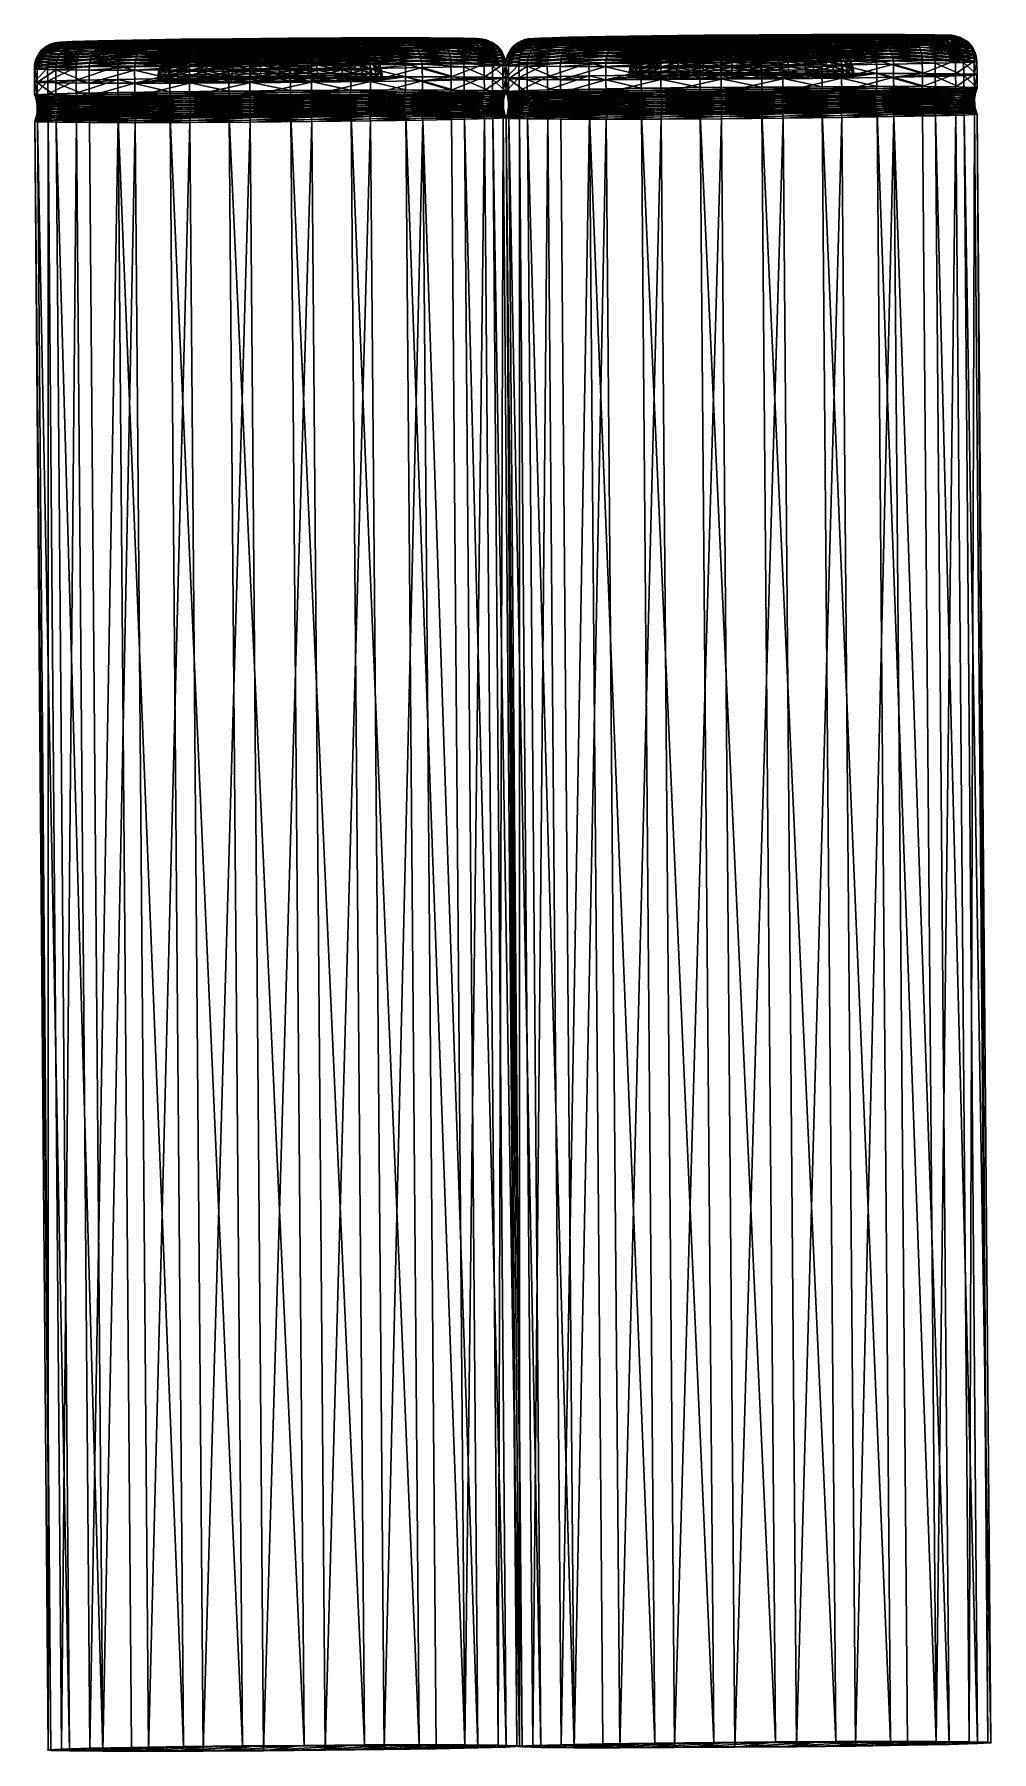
# Model space of a CAD drawing. Header units: millimetres. Extents: x 881.5 to 917.9, y -891.1 to -825.8.
import ezdxf

# ---------------------------------------------------------------- set-up
doc = ezdxf.new("R2010")
doc.units = ezdxf.units.MM
doc.layers.get('0').update_dxf_attribs({"true_color": 0xff5454})

msp = doc.modelspace()

# ---------------------------------------------------------------- linework, layer by layer
at = {"extrusion": (-0.008242, 0.999909, 0.010713)}
for p, q in [((881.889, -826.275, -0.045), (881.792, -826.362, -0.055)), ((881.997, -826.202, -0.035), (881.889, -826.275, -0.045)), ((882.373, -826.248, -2.24), (881.889, -826.275, -0.045)), ((881.889, -826.275, -0.045), (881.99, -826.299, 2.2)), ((882.097, -826.225, 2.181), (881.99, -826.299, 2.2)), ((882.113, -826.143, -0.024), (881.997, -826.202, -0.035)), ((882.474, -826.175, -2.202), (881.997, -826.202, -0.035)), ((881.997, -826.202, -0.035), (882.097, -826.225, 2.181)), ((882.212, -826.166, 2.161), (882.097, -826.225, 2.181)), ((882.097, -826.225, 2.181), (882.767, -826.242, 4.297)), ((882.236, -826.1, -0.013), (882.113, -826.143, -0.024)), ((882.584, -826.116, -2.161), (882.113, -826.143, -0.024)), ((882.113, -826.143, -0.024), (882.212, -826.166, 2.161)), ((882.333, -826.123, 2.14), (882.212, -826.166, 2.161)), ((882.212, -826.166, 2.161), (882.873, -826.183, 4.248)), ((882.7, -826.074, -2.119), (882.236, -826.1, -0.013)), ((882.364, -826.074, -0.002), (882.236, -826.1, -0.013)), ((882.236, -826.1, -0.013), (882.333, -826.123, 2.14)), ((882.373, -826.248, -2.24), (882.281, -826.334, -2.274)), ((882.46, -826.096, 2.118), (882.333, -826.123, 2.14)), ((882.333, -826.123, 2.14), (882.984, -826.139, 4.196)), ((882.821, -826.048, -2.075), (882.364, -826.074, -0.002)), ((882.494, -826.064, 0.009), (882.364, -826.074, -0.002)), ((882.364, -826.074, -0.002), (882.46, -826.096, 2.118)), ((882.474, -826.175, -2.202), (882.373, -826.248, -2.24)), ((883.408, -826.218, -4.234), (882.373, -826.248, -2.24)), ((882.588, -826.086, 2.095), (882.46, -826.096, 2.118)), ((882.46, -826.096, 2.118), (883.1, -826.112, 4.141)), ((882.584, -826.116, -2.161), (882.474, -826.175, -2.202)), ((883.496, -826.145, -4.171), (882.474, -826.175, -2.202)), ((882.943, -826.039, -2.03), (882.494, -826.064, 0.009)), ((882.494, -826.064, 0.009), (882.588, -826.086, 2.095)), ((882.7, -826.074, -2.119), (882.584, -826.116, -2.161)), ((883.592, -826.087, -4.104), (882.584, -826.116, -2.161)), ((882.588, -826.086, 2.095), (883.219, -826.102, 4.086)), ((882.767, -826.242, 4.297), (882.669, -826.316, 4.342)), ((883.693, -826.045, -4.032), (882.7, -826.074, -2.119)), ((882.821, -826.048, -2.075), (882.7, -826.074, -2.119)), ((882.873, -826.183, 4.248), (882.767, -826.242, 4.297)), ((882.767, -826.242, 4.297), (883.962, -826.252, 6.166)), ((883.798, -826.02, -3.959), (882.821, -826.048, -2.075)), ((882.943, -826.039, -2.03), (882.821, -826.048, -2.075)), ((882.984, -826.139, 4.196), (882.873, -826.183, 4.248)), ((882.873, -826.183, 4.248), (884.051, -826.193, 6.092)), ((883.905, -826.011, -3.884), (882.943, -826.039, -2.03)), ((883.1, -826.112, 4.141), (882.984, -826.139, 4.196)), ((882.984, -826.139, 4.196), (884.145, -826.149, 6.012)), ((883.219, -826.102, 4.086), (883.1, -826.112, 4.141)), ((883.1, -826.112, 4.141), (884.243, -826.122, 5.93)), ((883.219, -826.102, 4.086), (884.343, -826.112, 5.846)), ((883.408, -826.218, -4.234), (883.328, -826.304, -4.292)), ((884.861, -826.274, -5.969), (883.328, -826.304, -4.292)), ((883.496, -826.145, -4.171), (883.408, -826.218, -4.234)), ((884.924, -826.188, -5.893), (883.408, -826.218, -4.234)), ((883.592, -826.087, -4.104), (883.496, -826.145, -4.171)), ((884.993, -826.115, -5.809), (883.496, -826.145, -4.171)), ((883.892, -826.035, -1.686), (883.499, -826.057, 0.096)), ((883.499, -826.057, 0.096), (883.581, -826.076, 1.919)), ((883.581, -826.076, 1.919), (884.132, -826.09, 3.659)), ((883.693, -826.045, -4.032), (883.592, -826.087, -4.104)), ((885.068, -826.058, -5.719), (883.592, -826.087, -4.104)), ((885.148, -826.016, -5.624), (883.693, -826.045, -4.032)), ((883.798, -826.02, -3.959), (883.693, -826.045, -4.032)), ((885.23, -825.991, -5.525), (883.798, -826.02, -3.959)), ((883.905, -826.011, -3.884), (883.798, -826.02, -3.959)), ((883.962, -826.252, 6.166), (883.879, -826.326, 6.236)), ((884.732, -826.01, -3.306), (883.892, -826.035, -1.686)), ((885.314, -825.983, -5.425), (883.905, -826.011, -3.884)), ((884.051, -826.193, 6.092), (883.962, -826.252, 6.166)), ((883.962, -826.252, 6.166), (885.6, -826.255, 7.663)), ((884.145, -826.149, 6.012), (884.051, -826.193, 6.092)), ((884.051, -826.193, 6.092), (885.666, -826.195, 7.568)), ((884.132, -826.09, 3.659), (885.115, -826.098, 5.197)), ((884.243, -826.122, 5.93), (884.145, -826.149, 6.012)), ((884.145, -826.149, 6.012), (885.737, -826.152, 7.467)), ((884.343, -826.112, 5.846), (884.243, -826.122, 5.93)), ((884.243, -826.122, 5.93), (885.81, -826.124, 7.362)), ((884.343, -826.112, 5.846), (885.885, -826.114, 7.255)), ((885.963, -825.986, -4.653), (884.732, -826.01, -3.306)), ((884.861, -826.274, -5.969), (884.806, -826.372, -6.036)), ((884.924, -826.188, -5.893), (884.861, -826.274, -5.969)), ((886.776, -826.245, -7.193), (884.861, -826.274, -5.969)), ((884.993, -826.115, -5.809), (884.924, -826.188, -5.893)), ((886.817, -826.159, -7.103), (884.924, -826.188, -5.893)), ((885.068, -826.058, -5.719), (884.993, -826.115, -5.809)), ((886.863, -826.087, -7.004), (884.993, -826.115, -5.809)), ((885.148, -826.016, -5.624), (885.068, -826.058, -5.719)), ((886.912, -826.03, -6.897), (885.068, -826.058, -5.719)), ((885.115, -826.098, 5.197), (886.462, -826.1, 6.428)), ((886.964, -825.989, -6.784), (885.148, -826.016, -5.624)), ((885.23, -825.991, -5.525), (885.148, -826.016, -5.624)), ((887.018, -825.964, -6.668), (885.23, -825.991, -5.525)), ((885.314, -825.983, -5.425), (885.23, -825.991, -5.525)), ((887.074, -825.956, -6.549), (885.314, -825.983, -5.425)), ((885.6, -826.255, 7.663), (885.538, -826.329, 7.752)), ((885.666, -826.195, 7.568), (885.6, -826.255, 7.663)), ((885.6, -826.255, 7.663), (887.569, -826.249, 8.685)), ((885.737, -826.152, 7.467), (885.666, -826.195, 7.568)), ((885.666, -826.195, 7.568), (887.609, -826.19, 8.576)), ((885.81, -826.124, 7.362), (885.737, -826.152, 7.467)), ((885.737, -826.152, 7.467), (887.65, -826.146, 8.46)), ((885.885, -826.114, 7.255), (885.81, -826.124, 7.362)), ((885.81, -826.124, 7.362), (887.694, -826.119, 8.34)), ((885.885, -826.114, 7.255), (887.738, -826.109, 8.217)), ((887.501, -825.963, -5.636), (885.963, -825.986, -4.653)), ((886.262, -826.024, -0.827), (886.011, -826.039, 0.312)), ((886.011, -826.039, 0.312), (886.064, -826.051, 1.478)), ((886.064, -826.051, 1.478), (886.416, -826.06, 2.59)), ((886.799, -826.009, -1.863), (886.262, -826.024, -0.827)), ((886.416, -826.06, 2.59), (887.044, -826.065, 3.574)), ((886.462, -826.1, 6.428), (888.082, -826.096, 7.269)), ((886.776, -826.245, -7.193), (886.741, -826.343, -7.272)), ((886.936, -826.233, 0.39), (886.774, -826.343, 0.375)), ((886.817, -826.159, -7.103), (886.776, -826.245, -7.193)), ((888.943, -826.22, -7.879), (886.776, -826.245, -7.193)), ((887.587, -825.993, -2.724), (886.799, -826.009, -1.863)), ((886.863, -826.087, -7.004), (886.817, -826.159, -7.103)), ((888.96, -826.134, -7.781), (886.817, -826.159, -7.103)), ((886.818, -826.353, 1.341), (886.977, -826.242, 1.314)), ((886.912, -826.03, -6.897), (886.863, -826.087, -7.004)), ((888.978, -826.062, -7.674), (886.863, -826.087, -7.004)), ((886.964, -825.989, -6.784), (886.912, -826.03, -6.897)), ((888.998, -826.006, -7.557), (886.912, -826.03, -6.897)), ((887.11, -826.145, 0.406), (886.936, -826.233, 0.39)), ((886.936, -826.233, 0.39), (887.135, -826.221, -0.513)), ((886.977, -826.242, 1.314), (886.936, -826.233, 0.39)), ((887.018, -825.964, -6.668), (886.964, -825.989, -6.784)), ((889.019, -825.965, -7.435), (886.964, -825.989, -6.784)), ((886.977, -826.242, 1.314), (887.15, -826.154, 1.284)), ((887.257, -826.249, 2.196), (886.977, -826.242, 1.314)), ((886.982, -826.331, -0.57), (887.135, -826.221, -0.513)), ((889.042, -825.94, -7.309), (887.018, -825.964, -6.668)), ((887.074, -825.956, -6.549), (887.018, -825.964, -6.668)), ((887.044, -826.065, 3.574), (887.906, -826.066, 4.361)), ((889.064, -825.933, -7.18), (887.074, -825.956, -6.549)), ((887.295, -826.08, 0.423), (887.11, -826.145, 0.406)), ((887.11, -826.145, 0.406), (887.3, -826.134, -0.453)), ((887.15, -826.154, 1.284), (887.11, -826.145, 0.406)), ((887.11, -826.36, 2.264), (887.257, -826.249, 2.196)), ((887.135, -826.221, -0.513), (887.3, -826.134, -0.453)), ((887.135, -826.221, -0.513), (887.561, -826.209, -1.334)), ((887.15, -826.154, 1.284), (887.332, -826.089, 1.252)), ((887.415, -826.161, 2.122), (887.15, -826.154, 1.284)), ((887.257, -826.249, 2.196), (887.415, -826.161, 2.122)), ((887.755, -826.254, 2.975), (887.257, -826.249, 2.196)), ((887.486, -826.041, 0.439), (887.295, -826.08, 0.423)), ((887.295, -826.08, 0.423), (887.474, -826.07, -0.389)), ((887.332, -826.089, 1.252), (887.295, -826.08, 0.423)), ((887.3, -826.134, -0.453), (887.474, -826.07, -0.389)), ((887.3, -826.134, -0.453), (887.704, -826.122, -1.233)), ((887.332, -826.089, 1.252), (887.521, -826.049, 1.219)), ((887.583, -826.095, 2.044), (887.332, -826.089, 1.252)), ((887.415, -826.161, 2.122), (887.583, -826.095, 2.044)), ((887.889, -826.165, 2.863), (887.415, -826.161, 2.122)), ((887.428, -826.318, -1.429), (887.561, -826.209, -1.334)), ((887.474, -826.07, -0.389), (887.654, -826.031, -0.323)), ((887.474, -826.07, -0.389), (887.856, -826.059, -1.126)), ((887.681, -826.026, 0.456), (887.486, -826.041, 0.439)), ((887.486, -826.041, 0.439), (887.654, -826.031, -0.323)), ((887.521, -826.049, 1.219), (887.486, -826.041, 0.439)), ((889.241, -825.942, -6.187), (887.501, -825.963, -5.636)), ((887.521, -826.049, 1.219), (887.714, -826.034, 1.185)), ((887.757, -826.055, 1.963), (887.521, -826.049, 1.219)), ((887.569, -826.249, 8.685), (887.533, -826.323, 8.787)), ((887.561, -826.209, -1.334), (887.704, -826.122, -1.233)), ((887.561, -826.209, -1.334), (888.185, -826.197, -2.017)), ((887.609, -826.19, 8.576), (887.569, -826.249, 8.685)), ((887.569, -826.249, 8.685), (889.736, -826.237, 9.163)), ((887.583, -826.095, 2.044), (887.757, -826.055, 1.963)), ((888.03, -826.099, 2.744), (887.583, -826.095, 2.044)), ((888.57, -825.978, -3.352), (887.587, -825.993, -2.724)), ((887.65, -826.146, 8.46), (887.609, -826.19, 8.576)), ((887.609, -826.19, 8.576), (889.746, -826.177, 9.047)), ((887.631, -826.365, 3.079), (887.755, -826.254, 2.975)), ((887.694, -826.119, 8.34), (887.65, -826.146, 8.46)), ((887.65, -826.146, 8.46), (889.756, -826.134, 8.924)), ((887.654, -826.031, -0.323), (887.838, -826.017, -0.256)), ((887.654, -826.031, -0.323), (888.014, -826.021, -1.015)), ((887.838, -826.017, -0.256), (887.681, -826.026, 0.456)), ((887.681, -826.026, 0.456), (887.714, -826.034, 1.185)), ((887.694, -826.119, 8.34), (889.767, -826.107, 8.796)), ((887.738, -826.109, 8.217), (887.694, -826.119, 8.34)), ((887.704, -826.122, -1.233), (887.856, -826.059, -1.126)), ((887.704, -826.122, -1.233), (888.297, -826.11, -1.882)), ((887.714, -826.034, 1.185), (887.934, -826.039, 1.88)), ((887.738, -826.109, 8.217), (889.778, -826.097, 8.666)), ((887.755, -826.254, 2.975), (887.889, -826.165, 2.863)), ((888.438, -826.255, 3.599), (887.755, -826.254, 2.975)), ((887.757, -826.055, 1.963), (887.934, -826.039, 1.88)), ((888.177, -826.058, 2.62), (887.757, -826.055, 1.963)), ((887.838, -826.017, -0.256), (888.174, -826.008, -0.903)), ((887.856, -826.059, -1.126), (888.014, -826.021, -1.015)), ((887.856, -826.059, -1.126), (888.416, -826.048, -1.739)), ((887.889, -826.165, 2.863), (888.03, -826.099, 2.744)), ((888.538, -826.166, 3.456), (887.889, -826.165, 2.863)), ((887.906, -826.066, 4.361), (888.941, -826.064, 4.898)), ((887.934, -826.039, 1.88), (888.327, -826.043, 2.494)), ((888.014, -826.021, -1.015), (888.174, -826.008, -0.903)), ((888.014, -826.021, -1.015), (888.54, -826.01, -1.591)), ((888.03, -826.099, 2.744), (888.177, -826.058, 2.62)), ((888.643, -826.1, 3.304), (888.03, -826.099, 2.744)), ((888.081, -826.305, -2.143), (888.185, -826.197, -2.017)), ((888.082, -826.096, 7.269), (889.864, -826.086, 7.661)), ((888.666, -825.998, -1.441), (888.174, -826.008, -0.903)), ((888.177, -826.058, 2.62), (888.327, -826.043, 2.494)), ((888.753, -826.059, 3.147), (888.177, -826.058, 2.62)), ((888.185, -826.197, -2.017), (888.297, -826.11, -1.882)), ((888.185, -826.197, -2.017), (888.964, -826.185, -2.515)), ((888.297, -826.11, -1.882), (888.416, -826.048, -1.739)), ((888.297, -826.11, -1.882), (889.038, -826.099, -2.355)), ((888.327, -826.043, 2.494), (888.865, -826.044, 2.986)), ((888.345, -826.366, 3.732), (888.438, -826.255, 3.599)), ((888.416, -826.048, -1.739), (888.54, -826.01, -1.591)), ((888.416, -826.048, -1.739), (889.116, -826.037, -2.186)), ((888.438, -826.255, 3.599), (888.538, -826.166, 3.456)), ((889.259, -826.253, 4.025), (888.438, -826.255, 3.599)), ((888.538, -826.166, 3.456), (888.643, -826.1, 3.304)), ((889.318, -826.163, 3.861), (888.538, -826.166, 3.456)), ((888.54, -826.01, -1.591), (888.666, -825.998, -1.441)), ((888.54, -826.01, -1.591), (889.198, -826, -2.011)), ((889.682, -825.965, -3.704), (888.57, -825.978, -3.352)), ((888.643, -826.1, 3.304), (888.753, -826.059, 3.147)), ((889.381, -826.098, 3.687), (888.643, -826.1, 3.304)), ((888.666, -825.998, -1.441), (889.28, -825.989, -1.834)), ((888.753, -826.059, 3.147), (888.865, -826.044, 2.986)), ((889.446, -826.057, 3.506), (888.753, -826.059, 3.147)), ((888.865, -826.044, 2.986), (889.512, -826.042, 3.322)), ((888.896, -826.293, -2.664), (888.964, -826.185, -2.515)), ((888.896, -826.293, -2.664), (889.818, -826.282, -2.956)), ((888.943, -826.22, -7.879), (888.929, -826.317, -7.965)), ((888.941, -826.064, 4.898), (890.081, -826.057, 5.149)), ((888.96, -826.134, -7.781), (888.943, -826.22, -7.879)), ((891.214, -826.2, -7.981), (888.943, -826.22, -7.879)), ((888.978, -826.062, -7.674), (888.96, -826.134, -7.781)), ((891.205, -826.115, -7.882), (888.96, -826.134, -7.781)), ((888.964, -826.185, -2.515), (889.038, -826.099, -2.355)), ((888.964, -826.185, -2.515), (889.846, -826.175, -2.794)), ((888.998, -826.006, -7.557), (888.978, -826.062, -7.674)), ((891.195, -826.043, -7.773), (888.978, -826.062, -7.674)), ((889.019, -825.965, -7.435), (888.998, -826.006, -7.557)), ((891.184, -825.987, -7.656), (888.998, -826.006, -7.557)), ((889.042, -825.94, -7.309), (889.019, -825.965, -7.435)), ((891.173, -825.946, -7.532), (889.019, -825.965, -7.435)), ((889.038, -826.099, -2.355), (889.116, -826.037, -2.186)), ((889.038, -826.099, -2.355), (889.876, -826.089, -2.62)), ((891.162, -825.922, -7.404), (889.042, -825.94, -7.309)), ((889.064, -825.933, -7.18), (889.042, -825.94, -7.309)), ((891.151, -825.915, -7.274), (889.064, -825.933, -7.18)), ((889.116, -826.037, -2.186), (889.198, -826, -2.011)), ((889.116, -826.037, -2.186), (889.908, -826.028, -2.437)), ((889.198, -826, -2.011), (889.28, -825.989, -1.834)), ((889.198, -826, -2.011), (889.941, -825.992, -2.247)), ((889.204, -826.364, 4.177), (889.259, -826.253, 4.025)), ((891.064, -825.926, -6.269), (889.241, -825.942, -6.187)), ((889.259, -826.253, 4.025), (889.318, -826.163, 3.861)), ((890.162, -826.247, 4.224), (889.259, -826.253, 4.025)), ((889.976, -825.981, -2.054), (889.28, -825.989, -1.834)), ((889.318, -826.163, 3.861), (889.381, -826.098, 3.687)), ((890.176, -826.158, 4.05), (889.318, -826.163, 3.861)), ((889.381, -826.098, 3.687), (889.446, -826.057, 3.506)), ((890.192, -826.093, 3.865), (889.381, -826.098, 3.687)), ((889.446, -826.057, 3.506), (889.512, -826.042, 3.322)), ((890.208, -826.053, 3.674), (889.446, -826.057, 3.506)), ((889.512, -826.042, 3.322), (890.225, -826.038, 3.479)), ((890.848, -825.955, -3.757), (889.682, -825.965, -3.704)), ((889.736, -826.237, 9.163), (889.727, -826.311, 9.271)), ((889.746, -826.177, 9.047), (889.736, -826.237, 9.163)), ((889.736, -826.237, 9.163), (891.953, -826.217, 9.063)), ((889.756, -826.134, 8.924), (889.746, -826.177, 9.047)), ((889.746, -826.177, 9.047), (891.932, -826.158, 8.949)), ((889.767, -826.107, 8.796), (889.756, -826.134, 8.924)), ((889.756, -826.134, 8.924), (891.91, -826.115, 8.827)), ((889.767, -826.107, 8.796), (891.887, -826.089, 8.701)), ((889.778, -826.097, 8.666), (889.767, -826.107, 8.796)), ((889.778, -826.097, 8.666), (891.864, -826.079, 8.573)), ((889.794, -826.41, -3.103), (889.818, -826.282, -2.956)), ((889.818, -826.282, -2.956), (889.846, -826.175, -2.794)), ((889.818, -826.282, -2.956), (890.785, -826.274, -3)), ((889.846, -826.175, -2.794), (889.876, -826.089, -2.62)), ((889.846, -826.175, -2.794), (890.77, -826.167, -2.836)), ((889.864, -826.086, 7.661), (891.688, -826.07, 7.58)), ((889.876, -826.089, -2.62), (889.908, -826.028, -2.437)), ((889.876, -826.089, -2.62), (890.754, -826.082, -2.66)), ((889.908, -826.028, -2.437), (889.941, -825.992, -2.247)), ((889.908, -826.028, -2.437), (890.738, -826.021, -2.474)), ((889.941, -825.992, -2.247), (889.976, -825.981, -2.054)), ((889.941, -825.992, -2.247), (890.721, -825.985, -2.282)), ((890.704, -825.974, -2.086), (889.976, -825.981, -2.054)), ((890.081, -826.057, 5.149), (891.246, -826.047, 5.097)), ((890.149, -826.358, 4.386), (890.162, -826.247, 4.224)), ((890.162, -826.247, 4.224), (890.176, -826.158, 4.05)), ((891.086, -826.239, 4.183), (890.162, -826.247, 4.224)), ((890.176, -826.158, 4.05), (890.192, -826.093, 3.865)), ((891.054, -826.151, 4.01), (890.176, -826.158, 4.05)), ((890.192, -826.093, 3.865), (890.208, -826.053, 3.674)), ((891.021, -826.086, 3.828), (890.192, -826.093, 3.865)), ((890.208, -826.053, 3.674), (890.225, -826.038, 3.479)), ((890.987, -826.046, 3.639), (890.208, -826.053, 3.674)), ((890.225, -826.038, 3.479), (890.953, -826.031, 3.446)), ((891.416, -825.97, -1.93), (890.704, -825.974, -2.086)), ((890.721, -825.985, -2.282), (890.704, -825.974, -2.086)), ((890.721, -825.985, -2.282), (891.483, -825.98, -2.114)), ((890.738, -826.021, -2.474), (890.721, -825.985, -2.282)), ((890.738, -826.021, -2.474), (891.549, -826.016, -2.295)), ((890.754, -826.082, -2.66), (890.738, -826.021, -2.474)), ((890.754, -826.082, -2.66), (891.613, -826.077, -2.47)), ((890.77, -826.167, -2.836), (890.754, -826.082, -2.66)), ((890.77, -826.167, -2.836), (891.673, -826.161, -2.637)), ((890.785, -826.274, -3), (890.77, -826.167, -2.836)), ((890.785, -826.274, -3), (891.73, -826.268, -2.791)), ((890.799, -826.401, -3.148), (890.785, -826.274, -3)), ((891.987, -825.948, -3.506), (890.848, -825.955, -3.757)), ((890.953, -826.031, 3.446), (891.648, -826.023, 3.226)), ((890.987, -826.046, 3.639), (890.953, -826.031, 3.446)), ((891.731, -826.037, 3.403), (890.987, -826.046, 3.639)), ((891.021, -826.086, 3.828), (890.987, -826.046, 3.639)), ((891.813, -826.077, 3.577), (891.021, -826.086, 3.828)), ((891.054, -826.151, 4.01), (891.021, -826.086, 3.828)), ((891.892, -826.141, 3.745), (891.054, -826.151, 4.01)), ((891.086, -826.239, 4.183), (891.054, -826.151, 4.01)), ((892.847, -825.916, -5.876), (891.064, -825.926, -6.269)), ((891.968, -826.229, 3.903), (891.086, -826.239, 4.183)), ((891.115, -826.35, 4.342), (891.086, -826.239, 4.183)), ((893.19, -825.903, -6.824), (891.151, -825.915, -7.274)), ((891.151, -825.915, -7.274), (891.162, -825.922, -7.404)), ((893.235, -825.91, -6.947), (891.162, -825.922, -7.404)), ((891.162, -825.922, -7.404), (891.173, -825.946, -7.532)), ((893.279, -825.934, -7.068), (891.173, -825.946, -7.532)), ((891.173, -825.946, -7.532), (891.184, -825.987, -7.656)), ((893.321, -825.974, -7.185), (891.184, -825.987, -7.656)), ((891.184, -825.987, -7.656), (891.195, -826.043, -7.773)), ((893.362, -826.03, -7.296), (891.195, -826.043, -7.773)), ((891.195, -826.043, -7.773), (891.205, -826.115, -7.882)), ((893.399, -826.102, -7.399), (891.205, -826.115, -7.882)), ((891.205, -826.115, -7.882), (891.214, -826.2, -7.981)), ((893.434, -826.187, -7.492), (891.214, -826.2, -7.981)), ((891.214, -826.2, -7.981), (891.222, -826.297, -8.068)), ((893.464, -826.284, -7.574), (891.222, -826.297, -8.068)), ((891.246, -826.047, 5.097), (892.359, -826.034, 4.745)), ((891.416, -825.97, -1.93), (892.063, -825.968, -1.594)), ((891.483, -825.98, -2.114), (891.416, -825.97, -1.93)), ((891.483, -825.98, -2.114), (892.175, -825.978, -1.754)), ((891.549, -826.016, -2.295), (891.483, -825.98, -2.114)), ((891.549, -826.016, -2.295), (892.286, -826.014, -1.913)), ((891.613, -826.077, -2.47), (891.549, -826.016, -2.295)), ((891.613, -826.077, -2.47), (892.393, -826.075, -2.066)), ((891.673, -826.161, -2.637), (891.613, -826.077, -2.47)), ((892.263, -826.014, 2.834), (891.648, -826.023, 3.226)), ((891.731, -826.037, 3.403), (891.648, -826.023, 3.226)), ((891.673, -826.161, -2.637), (892.494, -826.159, -2.211)), ((891.73, -826.268, -2.791), (891.673, -826.161, -2.637)), ((891.688, -826.07, 7.58), (893.427, -826.049, 7.029)), ((891.73, -826.268, -2.791), (892.589, -826.266, -2.346)), ((891.781, -826.396, -2.931), (891.73, -826.268, -2.791)), ((892.389, -826.027, 2.983), (891.731, -826.037, 3.403)), ((891.813, -826.077, 3.577), (891.731, -826.037, 3.403)), ((892.513, -826.066, 3.13), (891.813, -826.077, 3.577)), ((891.892, -826.141, 3.745), (891.813, -826.077, 3.577)), ((891.864, -826.079, 8.573), (893.855, -826.056, 7.942)), ((891.864, -826.079, 8.573), (891.887, -826.089, 8.701)), ((891.887, -826.089, 8.701), (893.91, -826.065, 8.06)), ((891.887, -826.089, 8.701), (891.91, -826.115, 8.827)), ((892.633, -826.13, 3.272), (891.892, -826.141, 3.745)), ((891.968, -826.229, 3.903), (891.892, -826.141, 3.745)), ((891.91, -826.115, 8.827), (893.965, -826.091, 8.176)), ((891.91, -826.115, 8.827), (891.932, -826.158, 8.949)), ((891.932, -826.158, 8.949), (894.018, -826.134, 8.288)), ((891.932, -826.158, 8.949), (891.953, -826.217, 9.063)), ((891.953, -826.217, 9.063), (894.068, -826.193, 8.394)), ((891.953, -826.217, 9.063), (891.972, -826.291, 9.17)), ((892.747, -826.217, 3.405), (891.968, -826.229, 3.903)), ((892.038, -826.339, 4.05), (891.968, -826.229, 3.903)), ((891.972, -826.291, 9.17), (894.115, -826.266, 8.491)), ((893.023, -825.946, -2.968), (891.987, -825.948, -3.506)), ((892.175, -825.978, -1.754), (892.063, -825.968, -1.594)), ((892.063, -825.968, -1.594), (892.602, -825.969, -1.102)), ((892.286, -826.014, -1.913), (892.175, -825.978, -1.754)), ((892.175, -825.978, -1.754), (892.751, -825.979, -1.228)), ((892.754, -826.004, 2.296), (892.263, -826.014, 2.834)), ((892.389, -826.027, 2.983), (892.263, -826.014, 2.834)), ((892.393, -826.075, -2.066), (892.286, -826.014, -1.913)), ((892.286, -826.014, -1.913), (892.899, -826.015, -1.352)), ((892.359, -826.034, 4.745), (893.342, -826.019, 4.117)), ((892.915, -826.017, 2.407), (892.389, -826.027, 2.983)), ((892.513, -826.066, 3.13), (892.389, -826.027, 2.983)), ((892.494, -826.159, -2.211), (892.393, -826.075, -2.066)), ((892.393, -826.075, -2.066), (893.042, -826.076, -1.472)), ((892.589, -826.266, -2.346), (892.494, -826.159, -2.211)), ((892.494, -826.159, -2.211), (893.177, -826.16, -1.587)), ((893.073, -826.055, 2.517), (892.513, -826.066, 3.13)), ((892.633, -826.13, 3.272), (892.513, -826.066, 3.13)), ((892.674, -826.393, -2.468), (892.589, -826.266, -2.346)), ((892.589, -826.266, -2.346), (893.303, -826.267, -1.693)), ((892.751, -825.979, -1.228), (892.602, -825.969, -1.102)), ((892.602, -825.969, -1.102), (892.994, -825.972, -0.487)), ((893.226, -826.118, 2.623), (892.633, -826.13, 3.272)), ((892.747, -826.217, 3.405), (892.633, -826.13, 3.272)), ((893.371, -826.205, 2.723), (892.747, -826.217, 3.405)), ((892.853, -826.327, 3.529), (892.747, -826.217, 3.405)), ((892.899, -826.015, -1.352), (892.751, -825.979, -1.228)), ((892.751, -825.979, -1.228), (893.172, -825.983, -0.57)), ((893.09, -825.994, 1.648), (892.754, -826.004, 2.296)), ((892.915, -826.017, 2.407), (892.754, -826.004, 2.296)), ((894.466, -825.912, -5.035), (892.847, -825.916, -5.876)), ((893.042, -826.076, -1.472), (892.899, -826.015, -1.352)), ((892.899, -826.015, -1.352), (893.346, -826.019, -0.652)), ((893.274, -826.007, 1.715), (892.915, -826.017, 2.407)), ((893.073, -826.055, 2.517), (892.915, -826.017, 2.407)), ((893.172, -825.983, -0.57), (892.994, -825.972, -0.487)), ((892.994, -825.972, -0.487), (893.214, -825.978, 0.208)), ((893.884, -825.947, -2.181), (893.023, -825.946, -2.968)), ((893.177, -826.16, -1.587), (893.042, -826.076, -1.472)), ((893.042, -826.076, -1.472), (893.515, -826.08, -0.732)), ((893.456, -826.044, 1.78), (893.073, -826.055, 2.517)), ((893.226, -826.118, 2.623), (893.073, -826.055, 2.517)), ((893.09, -825.994, 1.648), (893.247, -825.986, 0.936)), ((893.274, -826.007, 1.715), (893.09, -825.994, 1.648)), ((893.346, -826.019, -0.652), (893.172, -825.983, -0.57)), ((893.172, -825.983, -0.57), (893.407, -825.989, 0.173)), ((893.303, -826.267, -1.693), (893.177, -826.16, -1.587)), ((893.177, -826.16, -1.587), (893.675, -826.164, -0.807)), ((895.044, -825.898, -5.862), (893.19, -825.903, -6.824)), ((893.19, -825.903, -6.824), (893.235, -825.91, -6.947)), ((893.407, -825.989, 0.173), (893.214, -825.978, 0.208)), ((893.214, -825.978, 0.208), (893.247, -825.986, 0.936)), ((893.631, -826.106, 1.843), (893.226, -826.118, 2.623)), ((893.371, -826.205, 2.723), (893.226, -826.118, 2.623)), ((895.119, -825.905, -5.969), (893.235, -825.91, -6.947)), ((893.235, -825.91, -6.947), (893.279, -825.934, -7.068)), ((893.442, -825.997, 0.953), (893.247, -825.986, 0.936)), ((893.442, -825.997, 0.953), (893.274, -826.007, 1.715)), ((893.456, -826.044, 1.78), (893.274, -826.007, 1.715)), ((895.192, -825.928, -6.075), (893.279, -825.934, -7.068)), ((893.279, -825.934, -7.068), (893.321, -825.974, -7.185)), ((893.417, -826.394, -1.789), (893.303, -826.267, -1.693)), ((893.303, -826.267, -1.693), (893.824, -826.271, -0.878)), ((895.264, -825.969, -6.177), (893.321, -825.974, -7.185)), ((893.321, -825.974, -7.185), (893.362, -826.03, -7.296)), ((893.342, -826.019, 4.117), (894.129, -826.003, 3.255)), ((893.515, -826.08, -0.732), (893.346, -826.019, -0.652)), ((893.346, -826.019, -0.652), (893.597, -826.025, 0.139)), ((895.331, -826.025, -6.274), (893.362, -826.03, -7.296)), ((893.362, -826.03, -7.296), (893.399, -826.102, -7.399)), ((893.797, -826.192, 1.902), (893.371, -826.205, 2.723)), ((893.506, -826.314, 2.815), (893.371, -826.205, 2.723)), ((895.394, -826.096, -6.364), (893.399, -826.102, -7.399)), ((893.399, -826.102, -7.399), (893.434, -826.187, -7.492)), ((893.597, -826.025, 0.139), (893.407, -825.989, 0.173)), ((893.407, -825.989, 0.173), (893.442, -825.997, 0.953)), ((893.427, -826.049, 7.029), (894.965, -826.026, 6.046)), ((895.451, -826.181, -6.445), (893.434, -826.187, -7.492)), ((893.434, -826.187, -7.492), (893.464, -826.284, -7.574)), ((893.634, -826.034, 0.969), (893.442, -825.997, 0.953)), ((893.634, -826.034, 0.969), (893.456, -826.044, 1.78)), ((893.631, -826.106, 1.843), (893.456, -826.044, 1.78)), ((895.501, -826.278, -6.517), (893.464, -826.284, -7.574)), ((893.464, -826.284, -7.574), (893.489, -826.392, -7.644)), ((893.675, -826.164, -0.807), (893.515, -826.08, -0.732)), ((893.515, -826.08, -0.732), (893.78, -826.086, 0.106)), ((893.78, -826.086, 0.106), (893.597, -826.025, 0.139)), ((893.597, -826.025, 0.139), (893.634, -826.034, 0.969)), ((893.82, -826.096, 0.984), (893.631, -826.106, 1.843)), ((893.797, -826.192, 1.902), (893.631, -826.106, 1.843)), ((893.82, -826.096, 0.984), (893.634, -826.034, 0.969)), ((893.824, -826.271, -0.878), (893.675, -826.164, -0.807)), ((893.675, -826.164, -0.807), (893.954, -826.171, 0.075)), ((893.954, -826.171, 0.075), (893.78, -826.086, 0.106)), ((893.78, -826.086, 0.106), (893.82, -826.096, 0.984)), ((893.996, -826.181, 0.999), (893.797, -826.192, 1.902)), ((893.951, -826.301, 1.956), (893.797, -826.192, 1.902)), ((893.996, -826.181, 0.999), (893.82, -826.096, 0.984)), ((893.958, -826.399, -0.941), (893.824, -826.271, -0.878)), ((893.824, -826.271, -0.878), (894.116, -826.279, 0.045)), ((893.855, -826.056, 7.942), (895.615, -826.029, 6.818)), ((893.855, -826.056, 7.942), (893.91, -826.065, 8.06)), ((894.513, -825.952, -1.198), (893.884, -825.947, -2.181)), ((893.91, -826.065, 8.06), (895.699, -826.038, 6.918)), ((893.91, -826.065, 8.06), (893.965, -826.091, 8.176)), ((894.116, -826.279, 0.045), (893.954, -826.171, 0.075)), ((893.954, -826.171, 0.075), (893.996, -826.181, 0.999)), ((893.965, -826.091, 8.176), (895.782, -826.064, 7.016)), ((893.965, -826.091, 8.176), (894.018, -826.134, 8.288)), ((894.159, -826.289, 1.011), (893.996, -826.181, 0.999)), ((894.018, -826.134, 8.288), (895.862, -826.106, 7.11)), ((894.018, -826.134, 8.288), (894.068, -826.193, 8.394)), ((894.068, -826.193, 8.394), (895.938, -826.164, 7.199)), ((894.068, -826.193, 8.394), (894.115, -826.266, 8.491)), ((894.115, -826.266, 8.491), (896.008, -826.237, 7.281)), ((894.115, -826.266, 8.491), (894.157, -826.353, 8.579)), ((894.262, -826.407, 0.018), (894.116, -826.279, 0.045)), ((894.116, -826.279, 0.045), (894.159, -826.289, 1.011)), ((894.129, -826.003, 3.255), (894.666, -825.988, 2.22)), ((895.814, -825.914, -3.804), (894.466, -825.912, -5.035)), ((894.865, -825.961, -0.085), (894.513, -825.952, -1.198)), ((894.666, -825.988, 2.22), (894.917, -825.973, 1.08)), ((894.917, -825.973, 1.08), (894.865, -825.961, -0.085)), ((894.965, -826.026, 6.046), (896.196, -826.002, 4.699)), ((896.585, -825.9, -4.453), (895.044, -825.898, -5.862)), ((895.044, -825.898, -5.862), (895.119, -825.905, -5.969)), ((896.685, -825.907, -4.537), (895.119, -825.905, -5.969)), ((895.119, -825.905, -5.969), (895.192, -825.928, -6.075)), ((896.784, -825.931, -4.62), (895.192, -825.928, -6.075)), ((895.192, -825.928, -6.075), (895.264, -825.969, -6.177)), ((896.879, -825.971, -4.701), (895.264, -825.969, -6.177)), ((895.264, -825.969, -6.177), (895.331, -826.025, -6.274)), ((896.969, -826.028, -4.777), (895.331, -826.025, -6.274)), ((895.331, -826.025, -6.274), (895.394, -826.096, -6.364)), ((897.053, -826.099, -4.847), (895.394, -826.096, -6.364)), ((895.394, -826.096, -6.364), (895.451, -826.181, -6.445)), ((897.129, -826.184, -4.912), (895.451, -826.181, -6.445)), ((895.451, -826.181, -6.445), (895.501, -826.278, -6.517)), ((897.196, -826.281, -4.968), (895.501, -826.278, -6.517)), ((895.501, -826.278, -6.517), (895.544, -826.386, -6.578)), ((895.615, -826.029, 6.818), (897.023, -826.001, 5.276)), ((895.615, -826.029, 6.818), (895.699, -826.038, 6.918)), ((895.699, -826.038, 6.918), (897.131, -826.009, 5.351)), ((895.699, -826.038, 6.918), (895.782, -826.064, 7.016)), ((895.782, -826.064, 7.016), (897.236, -826.035, 5.424)), ((895.782, -826.064, 7.016), (895.862, -826.106, 7.11)), ((896.796, -825.922, -2.266), (895.814, -825.914, -3.804)), ((895.862, -826.106, 7.11), (897.338, -826.077, 5.495)), ((895.862, -826.106, 7.11), (895.938, -826.164, 7.199)), ((895.938, -826.164, 7.199), (897.434, -826.135, 5.561)), ((895.938, -826.164, 7.199), (896.008, -826.237, 7.281)), ((896.008, -826.237, 7.281), (897.524, -826.207, 5.623)), ((896.008, -826.237, 7.281), (896.072, -826.324, 7.356)), ((896.196, -826.002, 4.699), (897.037, -825.977, 3.079)), ((896.585, -825.9, -4.453), (896.685, -825.907, -4.537)), ((897.71, -825.91, -2.694), (896.585, -825.9, -4.453)), ((897.828, -825.917, -2.749), (896.685, -825.907, -4.537)), ((896.685, -825.907, -4.537), (896.784, -825.931, -4.62)), ((897.945, -825.941, -2.804), (896.784, -825.931, -4.62)), ((896.784, -825.931, -4.62), (896.879, -825.971, -4.701)), ((897.348, -825.936, -0.526), (896.796, -825.922, -2.266)), ((896.879, -825.971, -4.701), (896.969, -826.028, -4.777)), ((898.057, -825.981, -2.857), (896.879, -825.971, -4.701)), ((898.164, -826.038, -2.907), (896.969, -826.028, -4.777)), ((896.969, -826.028, -4.777), (897.053, -826.099, -4.847)), ((897.023, -826.001, 5.276), (897.985, -825.973, 3.423)), ((897.023, -826.001, 5.276), (897.131, -826.009, 5.351)), ((897.037, -825.977, 3.079), (897.43, -825.955, 1.297)), ((898.263, -826.109, -2.954), (897.053, -826.099, -4.847)), ((897.053, -826.099, -4.847), (897.129, -826.184, -4.912)), ((898.353, -826.194, -2.996), (897.129, -826.184, -4.912)), ((897.129, -826.184, -4.912), (897.196, -826.281, -4.968)), ((897.131, -826.009, 5.351), (898.108, -825.981, 3.467)), ((897.131, -826.009, 5.351), (897.236, -826.035, 5.424)), ((897.196, -826.281, -4.968), (897.252, -826.389, -5.016)), ((898.432, -826.292, -3.034), (897.196, -826.281, -4.968)), ((897.236, -826.035, 5.424), (898.229, -826.006, 3.511)), ((897.236, -826.035, 5.424), (897.338, -826.077, 5.495)), ((897.338, -826.077, 5.495), (898.346, -826.048, 3.552)), ((897.338, -826.077, 5.495), (897.434, -826.135, 5.561)), ((897.43, -825.955, 1.297), (897.348, -825.936, -0.526)), ((897.434, -826.135, 5.561), (898.456, -826.105, 3.592)), ((897.434, -826.135, 5.561), (897.524, -826.207, 5.623)), ((897.524, -826.207, 5.623), (898.559, -826.177, 3.628)), ((897.524, -826.207, 5.623), (897.606, -826.293, 5.678)), ((897.606, -826.293, 5.678), (898.652, -826.263, 3.661)), ((897.71, -825.91, -2.694), (897.828, -825.917, -2.749)), ((898.341, -825.926, -0.703), (897.71, -825.91, -2.694)), ((898.469, -825.933, -0.726), (897.828, -825.917, -2.749)), ((897.828, -825.917, -2.749), (897.945, -825.941, -2.804)), ((898.596, -825.958, -0.748), (897.945, -825.941, -2.804)), ((897.945, -825.941, -2.804), (898.057, -825.981, -2.857)), ((897.985, -825.973, 3.423), (898.434, -825.948, 1.383)), ((897.985, -825.973, 3.423), (898.108, -825.981, 3.467)), ((898.057, -825.981, -2.857), (898.164, -826.038, -2.907)), ((898.718, -825.998, -0.77), (898.057, -825.981, -2.857)), ((898.108, -825.981, 3.467), (898.565, -825.955, 1.395)), ((898.108, -825.981, 3.467), (898.229, -826.006, 3.511)), ((898.164, -826.038, -2.907), (898.263, -826.109, -2.954)), ((898.834, -826.055, -0.792), (898.164, -826.038, -2.907)), ((898.229, -826.006, 3.511), (898.693, -825.98, 1.405)), ((898.229, -826.006, 3.511), (898.346, -826.048, 3.552)), ((898.942, -826.127, -0.811), (898.263, -826.109, -2.954)), ((898.263, -826.109, -2.954), (898.353, -826.194, -2.996)), ((898.434, -825.948, 1.383), (898.341, -825.926, -0.703)), ((898.341, -825.926, -0.703), (898.469, -825.933, -0.726)), ((898.346, -826.048, 3.552), (898.816, -826.021, 1.416)), ((898.346, -826.048, 3.552), (898.456, -826.105, 3.592)), ((899.039, -826.212, -0.829), (898.353, -826.194, -2.996)), ((898.353, -826.194, -2.996), (898.432, -826.292, -3.034)), ((898.565, -825.955, 1.395), (898.434, -825.948, 1.383)), ((898.456, -826.105, 3.592), (898.934, -826.078, 1.425)), ((898.456, -826.105, 3.592), (898.559, -826.177, 3.628)), ((898.469, -825.933, -0.726), (898.596, -825.958, -0.748)), ((898.565, -825.955, 1.395), (898.469, -825.933, -0.726)), ((898.559, -826.177, 3.628), (899.043, -826.15, 1.434)), ((898.559, -826.177, 3.628), (898.652, -826.263, 3.661)), ((898.693, -825.98, 1.405), (898.565, -825.955, 1.395)), ((898.596, -825.958, -0.748), (898.718, -825.998, -0.77)), ((898.693, -825.98, 1.405), (898.596, -825.958, -0.748)), ((898.652, -826.263, 3.661), (899.141, -826.235, 1.441)), ((898.652, -826.263, 3.661), (898.734, -826.361, 3.689)), ((898.816, -826.021, 1.416), (898.693, -825.98, 1.405)), ((898.816, -826.021, 1.416), (898.718, -825.998, -0.77)), ((898.718, -825.998, -0.77), (898.834, -826.055, -0.792)), ((898.934, -826.078, 1.425), (898.816, -826.021, 1.416)), ((898.934, -826.078, 1.425), (898.834, -826.055, -0.792)), ((898.834, -826.055, -0.792), (898.942, -826.127, -0.811)), ((899.043, -826.15, 1.434), (898.934, -826.078, 1.425)), ((898.942, -826.127, -0.811), (899.039, -826.212, -0.829)), ((899.043, -826.15, 1.434), (898.942, -826.127, -0.811)), ((899.039, -826.212, -0.829), (899.125, -826.309, -0.846)), ((899.141, -826.235, 1.441), (899.039, -826.212, -0.829)), ((899.141, -826.235, 1.441), (899.043, -826.15, 1.434)), ((899.228, -826.333, 1.447), (899.141, -826.235, 1.441)), ((899.725, -826.231, 1.491), (899.64, -826.33, 1.483)), ((899.822, -826.144, 1.501), (899.725, -826.231, 1.491)), ((900.214, -826.203, -0.728), (899.725, -826.231, 1.491)), ((899.725, -826.231, 1.491), (899.827, -826.255, 3.762)), ((899.827, -826.255, 3.762), (899.743, -826.354, 3.776)), ((899.93, -826.071, 1.511), (899.822, -826.144, 1.501)), ((900.306, -826.117, -0.694), (899.822, -826.144, 1.501)), ((899.822, -826.144, 1.501), (899.923, -826.167, 3.746)), ((899.923, -826.167, 3.746), (899.827, -826.255, 3.762)), ((899.827, -826.255, 3.762), (900.514, -826.272, 5.929)), ((900.03, -826.094, 3.727), (899.923, -826.167, 3.746)), ((899.923, -826.167, 3.746), (900.602, -826.185, 5.888)), ((900.046, -826.012, 1.522), (899.93, -826.071, 1.511)), ((900.407, -826.043, -0.656), (899.93, -826.071, 1.511)), ((899.93, -826.071, 1.511), (900.03, -826.094, 3.727)), ((900.145, -826.035, 3.708), (900.03, -826.094, 3.727)), ((900.03, -826.094, 3.727), (900.7, -826.111, 5.843)), ((900.169, -825.969, 1.533), (900.046, -826.012, 1.522)), ((900.517, -825.985, -0.615), (900.046, -826.012, 1.522)), ((900.046, -826.012, 1.522), (900.145, -826.035, 3.708)), ((900.214, -826.203, -0.728), (900.134, -826.302, -0.759)), ((901.191, -826.271, -2.796), (900.134, -826.302, -0.759)), ((900.266, -825.991, 3.686), (900.145, -826.035, 3.708)), ((900.145, -826.035, 3.708), (900.806, -826.051, 5.794)), ((900.633, -825.943, -0.573), (900.169, -825.969, 1.533)), ((900.297, -825.943, 1.544), (900.169, -825.969, 1.533)), ((900.169, -825.969, 1.533), (900.266, -825.991, 3.686)), ((900.306, -826.117, -0.694), (900.214, -826.203, -0.728)), ((901.261, -826.173, -2.746), (900.214, -826.203, -0.728)), ((900.393, -825.964, 3.664), (900.266, -825.991, 3.686)), ((900.266, -825.991, 3.686), (900.917, -826.008, 5.742)), ((900.754, -825.917, -0.529), (900.297, -825.943, 1.544)), ((900.427, -825.933, 1.555), (900.297, -825.943, 1.544)), ((900.297, -825.943, 1.544), (900.393, -825.964, 3.664)), ((900.407, -826.043, -0.656), (900.306, -826.117, -0.694)), ((901.341, -826.087, -2.688), (900.306, -826.117, -0.694)), ((900.521, -825.955, 3.641), (900.393, -825.964, 3.664)), ((900.393, -825.964, 3.664), (901.033, -825.981, 5.688)), ((900.517, -825.985, -0.615), (900.407, -826.043, -0.656)), ((901.429, -826.014, -2.625), (900.407, -826.043, -0.656)), ((900.876, -825.907, -0.484), (900.427, -825.933, 1.555)), ((900.427, -825.933, 1.555), (900.521, -825.955, 3.641)), ((900.514, -826.272, 5.929), (900.436, -826.371, 5.964)), ((900.602, -826.185, 5.888), (900.514, -826.272, 5.929)), ((900.514, -826.272, 5.929), (901.737, -826.283, 7.844)), ((900.633, -825.943, -0.573), (900.517, -825.985, -0.615)), ((901.525, -825.956, -2.558), (900.517, -825.985, -0.615)), ((900.521, -825.955, 3.641), (901.152, -825.971, 5.632)), ((900.7, -826.111, 5.843), (900.602, -826.185, 5.888)), ((900.602, -826.185, 5.888), (901.812, -826.195, 7.782)), ((901.626, -825.914, -2.486), (900.633, -825.943, -0.573)), ((900.754, -825.917, -0.529), (900.633, -825.943, -0.573)), ((900.806, -826.051, 5.794), (900.7, -826.111, 5.843)), ((900.7, -826.111, 5.843), (901.895, -826.121, 7.713)), ((901.731, -825.888, -2.412), (900.754, -825.917, -0.529)), ((900.876, -825.907, -0.484), (900.754, -825.917, -0.529)), ((900.917, -826.008, 5.742), (900.806, -826.051, 5.794)), ((900.806, -826.051, 5.794), (901.984, -826.061, 7.638)), ((901.838, -825.88, -2.338), (900.876, -825.907, -0.484)), ((901.033, -825.981, 5.688), (900.917, -826.008, 5.742)), ((900.917, -826.008, 5.742), (902.078, -826.018, 7.558)), ((901.152, -825.971, 5.632), (901.033, -825.981, 5.688)), ((901.033, -825.981, 5.688), (902.176, -825.991, 7.476)), ((901.191, -826.271, -2.796), (901.132, -826.38, -2.839)), ((901.152, -825.971, 5.632), (902.276, -825.98, 7.392)), ((901.261, -826.173, -2.746), (901.191, -826.271, -2.796)), ((902.739, -826.24, -4.49), (901.191, -826.271, -2.796)), ((901.341, -826.087, -2.688), (901.261, -826.173, -2.746)), ((902.794, -826.142, -4.423), (901.261, -826.173, -2.746)), ((901.429, -826.014, -2.625), (901.341, -826.087, -2.688)), ((902.857, -826.056, -4.347), (901.341, -826.087, -2.688)), ((901.525, -825.956, -2.558), (901.429, -826.014, -2.625)), ((902.926, -825.984, -4.263), (901.429, -826.014, -2.625)), ((901.825, -825.903, -0.14), (901.432, -825.926, 1.642)), ((901.432, -825.926, 1.642), (901.514, -825.945, 3.465)), ((901.514, -825.945, 3.465), (902.065, -825.959, 5.205)), ((901.626, -825.914, -2.486), (901.525, -825.956, -2.558)), ((903.001, -825.927, -4.173), (901.525, -825.956, -2.558)), ((903.081, -825.885, -4.077), (901.626, -825.914, -2.486)), ((901.731, -825.888, -2.412), (901.626, -825.914, -2.486)), ((901.737, -826.283, 7.844), (901.672, -826.382, 7.899)), ((903.163, -825.86, -3.979), (901.731, -825.888, -2.412)), ((901.838, -825.88, -2.338), (901.731, -825.888, -2.412)), ((901.812, -826.195, 7.782), (901.737, -826.283, 7.844)), ((901.737, -826.283, 7.844), (903.415, -826.285, 9.378)), ((901.895, -826.121, 7.713), (901.812, -826.195, 7.782)), ((901.812, -826.195, 7.782), (903.471, -826.198, 9.298)), ((902.665, -825.879, -1.76), (901.825, -825.903, -0.14)), ((903.247, -825.852, -3.879), (901.838, -825.88, -2.338)), ((901.984, -826.061, 7.638), (901.895, -826.121, 7.713)), ((901.895, -826.121, 7.713), (903.533, -826.123, 9.21)), ((902.078, -826.018, 7.558), (901.984, -826.061, 7.638)), ((901.984, -826.061, 7.638), (903.599, -826.064, 9.114)), ((902.065, -825.959, 5.205), (903.048, -825.967, 6.743)), ((902.176, -825.991, 7.476), (902.078, -826.018, 7.558)), ((902.078, -826.018, 7.558), (903.67, -826.02, 9.013)), ((902.276, -825.98, 7.392), (902.176, -825.991, 7.476)), ((902.176, -825.991, 7.476), (903.743, -825.993, 8.908)), ((902.276, -825.98, 7.392), (903.818, -825.983, 8.801)), ((903.896, -825.854, -3.107), (902.665, -825.879, -1.76)), ((902.739, -826.24, -4.49), (902.693, -826.349, -4.547)), ((902.794, -826.142, -4.423), (902.739, -826.24, -4.49)), ((904.674, -826.211, -5.726), (902.739, -826.24, -4.49)), ((902.857, -826.056, -4.347), (902.794, -826.142, -4.423)), ((904.709, -826.113, -5.647), (902.794, -826.142, -4.423)), ((902.926, -825.984, -4.263), (902.857, -826.056, -4.347)), ((904.75, -826.028, -5.557), (902.857, -826.056, -4.347)), ((903.001, -825.927, -4.173), (902.926, -825.984, -4.263)), ((904.796, -825.956, -5.458), (902.926, -825.984, -4.263)), ((903.081, -825.885, -4.077), (903.001, -825.927, -4.173)), ((904.845, -825.899, -5.351), (903.001, -825.927, -4.173)), ((903.048, -825.967, 6.743), (904.395, -825.969, 7.974)), ((904.897, -825.857, -5.238), (903.081, -825.885, -4.077)), ((903.163, -825.86, -3.979), (903.081, -825.885, -4.077)), ((904.951, -825.833, -5.122), (903.163, -825.86, -3.979)), ((903.247, -825.852, -3.879), (903.163, -825.86, -3.979)), ((905.007, -825.825, -5.003), (903.247, -825.852, -3.879)), ((903.415, -826.285, 9.378), (903.367, -826.385, 9.447)), ((903.471, -826.198, 9.298), (903.415, -826.285, 9.378)), ((903.415, -826.285, 9.378), (905.433, -826.28, 10.425)), ((903.533, -826.123, 9.21), (903.471, -826.198, 9.298)), ((903.471, -826.198, 9.298), (905.466, -826.192, 10.333)), ((903.599, -826.064, 9.114), (903.533, -826.123, 9.21)), ((903.533, -826.123, 9.21), (905.502, -826.118, 10.232)), ((903.67, -826.02, 9.013), (903.599, -826.064, 9.114)), ((903.599, -826.064, 9.114), (905.542, -826.059, 10.122)), ((903.743, -825.993, 8.908), (903.67, -826.02, 9.013)), ((903.67, -826.02, 9.013), (905.583, -826.015, 10.006)), ((903.818, -825.983, 8.801), (903.743, -825.993, 8.908)), ((903.743, -825.993, 8.908), (905.627, -825.988, 9.886)), ((903.818, -825.983, 8.801), (905.671, -825.978, 9.763)), ((905.434, -825.831, -4.09), (903.896, -825.854, -3.107)), ((904.195, -825.893, 0.719), (903.944, -825.907, 1.859)), ((903.944, -825.907, 1.859), (903.997, -825.919, 3.024)), ((903.997, -825.919, 3.024), (904.349, -825.928, 4.136)), ((904.732, -825.877, -0.317), (904.195, -825.893, 0.719)), ((904.349, -825.928, 4.136), (904.977, -825.934, 5.12)), ((904.395, -825.969, 7.974), (906.015, -825.965, 8.815)), ((904.707, -826.212, 1.921), (904.561, -826.342, 1.907)), ((904.607, -826.352, 2.912), (904.751, -826.222, 2.887)), ((904.674, -826.211, -5.726), (904.644, -826.32, -5.793)), ((904.709, -826.113, -5.647), (904.674, -826.211, -5.726)), ((906.862, -826.186, -6.419), (904.674, -826.211, -5.726)), ((904.869, -826.101, 1.936), (904.707, -826.212, 1.921)), ((904.707, -826.212, 1.921), (904.915, -826.2, 0.976)), ((904.751, -826.222, 2.887), (904.707, -826.212, 1.921)), ((904.75, -826.028, -5.557), (904.709, -826.113, -5.647)), ((906.876, -826.088, -6.333), (904.709, -826.113, -5.647)), ((905.52, -825.862, -1.178), (904.732, -825.877, -0.317)), ((904.796, -825.956, -5.458), (904.75, -826.028, -5.557)), ((906.893, -826.003, -6.235), (904.75, -826.028, -5.557)), ((904.751, -826.222, 2.887), (904.91, -826.111, 2.86)), ((905.043, -826.229, 3.81), (904.751, -826.222, 2.887)), ((904.778, -826.33, 0.924), (904.915, -826.2, 0.976)), ((904.845, -825.899, -5.351), (904.796, -825.956, -5.458)), ((906.911, -825.931, -6.128), (904.796, -825.956, -5.458)), ((904.897, -825.857, -5.238), (904.845, -825.899, -5.351)), ((906.931, -825.874, -6.011), (904.845, -825.899, -5.351)), ((905.043, -826.013, 1.952), (904.869, -826.101, 1.936)), ((904.869, -826.101, 1.936), (905.068, -826.09, 1.033)), ((904.91, -826.111, 2.86), (904.869, -826.101, 1.936)), ((904.951, -825.833, -5.122), (904.897, -825.857, -5.238)), ((906.952, -825.834, -5.889), (904.897, -825.857, -5.238)), ((904.91, -826.111, 2.86), (905.083, -826.022, 2.83)), ((905.19, -826.118, 3.742), (904.91, -826.111, 2.86)), ((904.91, -826.36, 3.871), (905.043, -826.229, 3.81)), ((904.915, -826.2, 0.976), (905.068, -826.09, 1.033)), ((904.915, -826.2, 0.976), (905.361, -826.187, 0.117)), ((906.975, -825.809, -5.762), (904.951, -825.833, -5.122)), ((905.007, -825.825, -5.003), (904.951, -825.833, -5.122)), ((904.977, -825.934, 5.12), (905.839, -825.935, 5.907)), ((906.997, -825.802, -5.634), (905.007, -825.825, -5.003)), ((905.228, -825.949, 1.969), (905.043, -826.013, 1.952)), ((905.043, -826.013, 1.952), (905.233, -826.003, 1.094)), ((905.083, -826.022, 2.83), (905.043, -826.013, 1.952)), ((905.043, -826.229, 3.81), (905.19, -826.118, 3.742)), ((905.564, -826.234, 4.625), (905.043, -826.229, 3.81)), ((905.068, -826.09, 1.033), (905.233, -826.003, 1.094)), ((905.068, -826.09, 1.033), (905.494, -826.078, 0.212)), ((905.083, -826.022, 2.83), (905.265, -825.958, 2.798)), ((905.348, -826.029, 3.668), (905.083, -826.022, 2.83)), ((905.19, -826.118, 3.742), (905.348, -826.029, 3.668)), ((905.688, -826.122, 4.521), (905.19, -826.118, 3.742)), ((905.419, -825.909, 1.986), (905.228, -825.949, 1.969)), ((905.228, -825.949, 1.969), (905.407, -825.939, 1.158)), ((905.265, -825.958, 2.798), (905.228, -825.949, 1.969)), ((905.233, -826.003, 1.094), (905.407, -825.939, 1.158)), ((905.233, -826.003, 1.094), (905.637, -825.991, 0.313)), ((905.241, -826.316, 0.031), (905.361, -826.187, 0.117)), ((905.265, -825.958, 2.798), (905.454, -825.917, 2.765)), ((905.516, -825.964, 3.59), (905.265, -825.958, 2.798)), ((905.348, -826.029, 3.668), (905.516, -825.964, 3.59)), ((905.822, -826.033, 4.409), (905.348, -826.029, 3.668)), ((905.361, -826.187, 0.117), (905.494, -826.078, 0.212)), ((905.361, -826.187, 0.117), (906.014, -826.174, -0.597)), ((905.433, -826.28, 10.425), (905.404, -826.379, 10.505)), ((905.407, -825.939, 1.158), (905.587, -825.9, 1.224)), ((905.407, -825.939, 1.158), (905.789, -825.928, 0.42)), ((905.614, -825.895, 2.003), (905.419, -825.909, 1.986)), ((905.419, -825.909, 1.986), (905.587, -825.9, 1.224)), ((905.454, -825.917, 2.765), (905.419, -825.909, 1.986)), ((905.466, -826.192, 10.333), (905.433, -826.28, 10.425)), ((905.433, -826.28, 10.425), (907.653, -826.267, 10.914)), ((907.174, -825.811, -4.641), (905.434, -825.831, -4.09)), ((905.452, -826.365, 4.719), (905.564, -826.234, 4.625)), ((905.454, -825.917, 2.765), (905.647, -825.903, 2.731)), ((905.69, -825.923, 3.509), (905.454, -825.917, 2.765)), ((905.502, -826.118, 10.232), (905.466, -826.192, 10.333)), ((905.466, -826.192, 10.333), (907.66, -826.179, 10.817)), ((905.494, -826.078, 0.212), (905.637, -825.991, 0.313)), ((905.494, -826.078, 0.212), (906.118, -826.065, -0.471)), ((905.542, -826.059, 10.122), (905.502, -826.118, 10.232)), ((905.502, -826.118, 10.232), (907.669, -826.105, 10.709)), ((905.516, -825.964, 3.59), (905.69, -825.923, 3.509)), ((905.963, -825.968, 4.29), (905.516, -825.964, 3.59)), ((906.503, -825.847, -1.806), (905.52, -825.862, -1.178)), ((905.583, -826.015, 10.006), (905.542, -826.059, 10.122)), ((905.542, -826.059, 10.122), (907.679, -826.046, 10.593)), ((905.564, -826.234, 4.625), (905.688, -826.122, 4.521)), ((906.278, -826.235, 5.278), (905.564, -826.234, 4.625)), ((905.627, -825.988, 9.886), (905.583, -826.015, 10.006)), ((905.583, -826.015, 10.006), (907.689, -826.003, 10.47)), ((905.587, -825.9, 1.224), (905.771, -825.886, 1.29)), ((905.587, -825.9, 1.224), (905.947, -825.889, 0.531)), ((905.771, -825.886, 1.29), (905.614, -825.895, 2.003)), ((905.614, -825.895, 2.003), (905.647, -825.903, 2.731)), ((905.627, -825.988, 9.886), (907.7, -825.976, 10.342)), ((905.671, -825.978, 9.763), (905.627, -825.988, 9.886)), ((905.637, -825.991, 0.313), (905.789, -825.928, 0.42)), ((905.637, -825.991, 0.313), (906.23, -825.979, -0.335)), ((905.647, -825.903, 2.731), (905.867, -825.908, 3.426)), ((905.671, -825.978, 9.763), (907.711, -825.966, 10.212)), ((905.688, -826.122, 4.521), (905.822, -826.033, 4.409)), ((906.371, -826.123, 5.145), (905.688, -826.122, 4.521)), ((905.69, -825.923, 3.509), (905.867, -825.908, 3.426)), ((906.11, -825.927, 4.166), (905.69, -825.923, 3.509)), ((905.771, -825.886, 1.29), (906.107, -825.876, 0.643)), ((905.789, -825.928, 0.42), (905.947, -825.889, 0.531)), ((905.789, -825.928, 0.42), (906.349, -825.917, -0.193)), ((905.822, -826.033, 4.409), (905.963, -825.968, 4.29)), ((906.471, -826.034, 5.002), (905.822, -826.033, 4.409)), ((905.839, -825.935, 5.907), (906.874, -825.932, 6.444)), ((905.867, -825.908, 3.426), (906.26, -825.912, 4.041)), ((905.92, -826.303, -0.711), (906.014, -826.174, -0.597)), ((905.947, -825.889, 0.531), (906.107, -825.876, 0.643)), ((905.947, -825.889, 0.531), (906.473, -825.879, -0.045)), ((905.963, -825.968, 4.29), (906.11, -825.927, 4.166)), ((906.576, -825.969, 4.85), (905.963, -825.968, 4.29)), ((906.014, -826.174, -0.597), (906.118, -826.065, -0.471)), ((906.014, -826.174, -0.597), (906.829, -826.162, -1.118)), ((906.015, -825.965, 8.815), (907.797, -825.954, 9.208)), ((906.599, -825.867, 0.105), (906.107, -825.876, 0.643)), ((906.11, -825.927, 4.166), (906.26, -825.912, 4.041)), ((906.686, -825.928, 4.693), (906.11, -825.927, 4.166)), ((906.118, -826.065, -0.471), (906.23, -825.979, -0.335)), ((906.118, -826.065, -0.471), (906.897, -826.054, -0.969)), ((906.195, -826.366, 5.397), (906.278, -826.235, 5.278)), ((906.23, -825.979, -0.335), (906.349, -825.917, -0.193)), ((906.23, -825.979, -0.335), (906.971, -825.968, -0.809)), ((906.26, -825.912, 4.041), (906.798, -825.912, 4.532)), ((906.278, -826.235, 5.278), (906.371, -826.123, 5.145)), ((907.137, -826.232, 5.723), (906.278, -826.235, 5.278)), ((906.349, -825.917, -0.193), (906.473, -825.879, -0.045)), ((906.349, -825.917, -0.193), (907.049, -825.906, -0.64)), ((906.371, -826.123, 5.145), (906.471, -826.034, 5.002)), ((907.192, -826.121, 5.571), (906.371, -826.123, 5.145)), ((906.471, -826.034, 5.002), (906.576, -825.969, 4.85)), ((907.251, -826.032, 5.407), (906.471, -826.034, 5.002)), ((906.473, -825.879, -0.045), (906.599, -825.867, 0.105)), ((906.473, -825.879, -0.045), (907.131, -825.869, -0.465)), ((907.615, -825.834, -2.158), (906.503, -825.847, -1.806)), ((906.576, -825.969, 4.85), (906.686, -825.928, 4.693)), ((907.314, -825.967, 5.233), (906.576, -825.969, 4.85)), ((906.599, -825.867, 0.105), (907.213, -825.857, -0.288)), ((906.686, -825.928, 4.693), (906.798, -825.912, 4.532)), ((907.379, -825.926, 5.052), (906.686, -825.928, 4.693)), ((906.767, -826.29, -1.253), (906.829, -826.162, -1.118)), ((906.767, -826.29, -1.253), (907.727, -826.279, -1.557)), ((906.798, -825.912, 4.532), (907.445, -825.911, 4.868)), ((906.829, -826.162, -1.118), (906.897, -826.054, -0.969)), ((906.829, -826.162, -1.118), (907.751, -826.151, -1.41)), ((906.862, -826.186, -6.419), (906.85, -826.294, -6.492)), ((909.162, -826.274, -6.596), (906.85, -826.294, -6.492)), ((906.876, -826.088, -6.333), (906.862, -826.186, -6.419)), ((909.155, -826.166, -6.522), (906.862, -826.186, -6.419)), ((906.874, -825.932, 6.444), (908.014, -825.926, 6.695)), ((906.893, -826.003, -6.235), (906.876, -826.088, -6.333)), ((909.147, -826.068, -6.435), (906.876, -826.088, -6.333)), ((906.911, -825.931, -6.128), (906.893, -826.003, -6.235)), ((909.138, -825.983, -6.336), (906.893, -826.003, -6.235)), ((906.897, -826.054, -0.969), (906.971, -825.968, -0.809)), ((906.897, -826.054, -0.969), (907.779, -826.043, -1.248)), ((906.931, -825.874, -6.011), (906.911, -825.931, -6.128)), ((909.128, -825.912, -6.227), (906.911, -825.931, -6.128)), ((906.952, -825.834, -5.889), (906.931, -825.874, -6.011)), ((909.117, -825.855, -6.11), (906.931, -825.874, -6.011)), ((906.975, -825.809, -5.762), (906.952, -825.834, -5.889)), ((909.106, -825.815, -5.986), (906.952, -825.834, -5.889)), ((906.971, -825.968, -0.809), (907.049, -825.906, -0.64)), ((906.971, -825.968, -0.809), (907.809, -825.958, -1.074)), ((909.095, -825.791, -5.858), (906.975, -825.809, -5.762)), ((906.997, -825.802, -5.634), (906.975, -825.809, -5.762)), ((909.084, -825.784, -5.728), (906.997, -825.802, -5.634)), ((907.049, -825.906, -0.64), (907.131, -825.869, -0.465)), ((907.049, -825.906, -0.64), (907.841, -825.897, -0.89)), ((907.088, -826.364, 5.861), (907.137, -826.232, 5.723)), ((907.131, -825.869, -0.465), (907.213, -825.857, -0.288)), ((907.131, -825.869, -0.465), (907.874, -825.86, -0.701)), ((907.137, -826.232, 5.723), (907.192, -826.121, 5.571)), ((908.082, -826.227, 5.932), (907.137, -826.232, 5.723)), ((908.997, -825.795, -4.723), (907.174, -825.811, -4.641)), ((907.192, -826.121, 5.571), (907.251, -826.032, 5.407)), ((908.095, -826.116, 5.77), (907.192, -826.121, 5.571)), ((907.909, -825.849, -0.508), (907.213, -825.857, -0.288)), ((907.251, -826.032, 5.407), (907.314, -825.967, 5.233)), ((908.109, -826.027, 5.596), (907.251, -826.032, 5.407)), ((907.314, -825.967, 5.233), (907.379, -825.926, 5.052)), ((908.125, -825.962, 5.411), (907.314, -825.967, 5.233)), ((907.379, -825.926, 5.052), (907.445, -825.911, 4.868)), ((908.141, -825.922, 5.22), (907.379, -825.926, 5.052)), ((907.445, -825.911, 4.868), (908.158, -825.906, 5.025)), ((908.781, -825.824, -2.211), (907.615, -825.834, -2.158)), ((907.653, -826.267, 10.914), (907.646, -826.366, 10.999)), ((907.66, -826.179, 10.817), (907.653, -826.267, 10.914)), ((907.653, -826.267, 10.914), (909.923, -826.247, 10.812)), ((907.669, -826.105, 10.709), (907.66, -826.179, 10.817)), ((907.66, -826.179, 10.817), (909.905, -826.16, 10.716)), ((907.679, -826.046, 10.593), (907.669, -826.105, 10.709)), ((907.669, -826.105, 10.709), (909.886, -826.086, 10.61)), ((907.689, -826.003, 10.47), (907.679, -826.046, 10.593)), ((907.679, -826.046, 10.593), (909.865, -826.027, 10.495)), ((907.7, -825.976, 10.342), (907.689, -826.003, 10.47)), ((907.689, -826.003, 10.47), (909.843, -825.984, 10.373)), ((907.7, -825.976, 10.342), (909.82, -825.957, 10.247)), ((907.711, -825.966, 10.212), (907.7, -825.976, 10.342)), ((907.705, -826.425, -1.686), (907.727, -826.279, -1.557)), ((907.711, -825.966, 10.212), (909.797, -825.948, 10.119)), ((907.727, -826.279, -1.557), (907.751, -826.151, -1.41)), ((907.727, -826.279, -1.557), (908.732, -826.27, -1.602)), ((907.751, -826.151, -1.41), (907.779, -826.043, -1.248)), ((907.751, -826.151, -1.41), (908.718, -826.142, -1.453)), ((907.779, -826.043, -1.248), (907.809, -825.958, -1.074)), ((907.779, -826.043, -1.248), (908.703, -826.035, -1.29)), ((907.797, -825.954, 9.208), (909.621, -825.938, 9.126)), ((907.809, -825.958, -1.074), (907.841, -825.897, -0.89)), ((907.809, -825.958, -1.074), (908.687, -825.951, -1.113)), ((907.841, -825.897, -0.89), (907.874, -825.86, -0.701)), ((907.841, -825.897, -0.89), (908.671, -825.89, -0.928)), ((907.874, -825.86, -0.701), (907.909, -825.849, -0.508)), ((907.874, -825.86, -0.701), (908.654, -825.853, -0.736)), ((908.637, -825.843, -0.54), (907.909, -825.849, -0.508)), ((908.014, -825.926, 6.695), (909.179, -825.915, 6.643)), ((908.07, -826.358, 6.077), (908.082, -826.227, 5.932)), ((908.082, -826.227, 5.932), (908.095, -826.116, 5.77)), ((909.048, -826.218, 5.888), (908.082, -826.227, 5.932)), ((908.095, -826.116, 5.77), (908.109, -826.027, 5.596)), ((909.019, -826.108, 5.729), (908.095, -826.116, 5.77)), ((908.109, -826.027, 5.596), (908.125, -825.962, 5.411)), ((908.987, -826.02, 5.556), (908.109, -826.027, 5.596)), ((908.125, -825.962, 5.411), (908.141, -825.922, 5.22)), ((908.954, -825.955, 5.374), (908.125, -825.962, 5.411)), ((908.141, -825.922, 5.22), (908.158, -825.906, 5.025)), ((908.92, -825.915, 5.185), (908.141, -825.922, 5.22)), ((908.158, -825.906, 5.025), (908.886, -825.9, 4.993)), ((909.349, -825.839, -0.383), (908.637, -825.843, -0.54)), ((908.654, -825.853, -0.736), (908.637, -825.843, -0.54)), ((908.654, -825.853, -0.736), (909.416, -825.849, -0.568)), ((908.671, -825.89, -0.928), (908.654, -825.853, -0.736)), ((908.671, -825.89, -0.928), (909.482, -825.885, -0.749)), ((908.687, -825.951, -1.113), (908.671, -825.89, -0.928)), ((908.687, -825.951, -1.113), (909.546, -825.945, -0.924)), ((908.703, -826.035, -1.29), (908.687, -825.951, -1.113)), ((908.703, -826.035, -1.29), (909.606, -826.03, -1.091)), ((908.718, -826.142, -1.453), (908.703, -826.035, -1.29)), ((908.718, -826.142, -1.453), (909.663, -826.137, -1.245)), ((908.732, -826.27, -1.602), (908.718, -826.142, -1.453)), ((908.732, -826.27, -1.602), (909.714, -826.264, -1.385)), ((908.744, -826.416, -1.732), (908.732, -826.27, -1.602)), ((909.92, -825.817, -1.959), (908.781, -825.824, -2.211)), ((908.886, -825.9, 4.993), (909.581, -825.892, 4.772)), ((908.92, -825.915, 5.185), (908.886, -825.9, 4.993)), ((909.664, -825.906, 4.95), (908.92, -825.915, 5.185)), ((908.954, -825.955, 5.374), (908.92, -825.915, 5.185)), ((909.746, -825.946, 5.123), (908.954, -825.955, 5.374)), ((908.987, -826.02, 5.556), (908.954, -825.955, 5.374)), ((909.825, -826.01, 5.291), (908.987, -826.02, 5.556)), ((909.019, -826.108, 5.729), (908.987, -826.02, 5.556)), ((910.779, -825.785, -4.33), (908.997, -825.795, -4.723)), ((909.901, -826.098, 5.45), (909.019, -826.108, 5.729)), ((909.048, -826.218, 5.888), (909.019, -826.108, 5.729)), ((909.971, -826.208, 5.596), (909.048, -826.218, 5.888)), ((909.075, -826.349, 6.032), (909.048, -826.218, 5.888)), ((911.123, -825.772, -5.278), (909.084, -825.784, -5.728)), ((909.084, -825.784, -5.728), (909.095, -825.791, -5.858)), ((911.168, -825.779, -5.401), (909.095, -825.791, -5.858)), ((909.095, -825.791, -5.858), (909.106, -825.815, -5.986)), ((911.212, -825.802, -5.522), (909.106, -825.815, -5.986)), ((909.106, -825.815, -5.986), (909.117, -825.855, -6.11)), ((911.254, -825.843, -5.639), (909.117, -825.855, -6.11)), ((909.117, -825.855, -6.11), (909.128, -825.912, -6.227)), ((911.295, -825.899, -5.75), (909.128, -825.912, -6.227)), ((909.128, -825.912, -6.227), (909.138, -825.983, -6.336)), ((911.332, -825.97, -5.853), (909.138, -825.983, -6.336)), ((909.138, -825.983, -6.336), (909.147, -826.068, -6.435)), ((911.367, -826.055, -5.946), (909.147, -826.068, -6.435)), ((909.147, -826.068, -6.435), (909.155, -826.166, -6.522)), ((911.397, -826.153, -6.028), (909.155, -826.166, -6.522)), ((909.155, -826.166, -6.522), (909.162, -826.274, -6.596)), ((911.422, -826.26, -6.098), (909.162, -826.274, -6.596)), ((909.162, -826.274, -6.596), (909.168, -826.39, -6.655)), ((909.179, -825.915, 6.643), (910.292, -825.902, 6.291)), ((909.349, -825.839, -0.383), (909.996, -825.837, -0.048)), ((909.416, -825.849, -0.568), (909.349, -825.839, -0.383)), ((909.416, -825.849, -0.568), (910.108, -825.847, -0.208)), ((909.482, -825.885, -0.749), (909.416, -825.849, -0.568)), ((909.482, -825.885, -0.749), (910.219, -825.883, -0.366)), ((909.546, -825.945, -0.924), (909.482, -825.885, -0.749)), ((909.546, -825.945, -0.924), (910.326, -825.943, -0.519)), ((909.606, -826.03, -1.091), (909.546, -825.945, -0.924)), ((910.196, -825.883, 4.38), (909.581, -825.892, 4.772)), ((909.664, -825.906, 4.95), (909.581, -825.892, 4.772)), ((909.606, -826.03, -1.091), (910.427, -826.028, -0.665)), ((909.663, -826.137, -1.245), (909.606, -826.03, -1.091)), ((909.621, -825.938, 9.126), (911.36, -825.918, 8.575)), ((909.663, -826.137, -1.245), (910.522, -826.135, -0.8)), ((909.714, -826.264, -1.385), (909.663, -826.137, -1.245)), ((910.322, -825.896, 4.53), (909.664, -825.906, 4.95)), ((909.746, -825.946, 5.123), (909.664, -825.906, 4.95)), ((909.714, -826.264, -1.385), (910.607, -826.262, -0.922)), ((909.759, -826.41, -1.508), (909.714, -826.264, -1.385)), ((910.446, -825.935, 4.676), (909.746, -825.946, 5.123)), ((909.825, -826.01, 5.291), (909.746, -825.946, 5.123)), ((909.797, -825.948, 10.119), (911.788, -825.924, 9.488)), ((909.797, -825.948, 10.119), (909.82, -825.957, 10.247)), ((909.82, -825.957, 10.247), (911.843, -825.934, 9.606)), ((909.82, -825.957, 10.247), (909.843, -825.984, 10.373)), ((910.566, -825.999, 4.818), (909.825, -826.01, 5.291)), ((909.901, -826.098, 5.45), (909.825, -826.01, 5.291)), ((909.843, -825.984, 10.373), (911.898, -825.96, 9.722)), ((909.843, -825.984, 10.373), (909.865, -826.027, 10.495)), ((909.865, -826.027, 10.495), (911.951, -826.003, 9.834)), ((909.865, -826.027, 10.495), (909.886, -826.086, 10.61)), ((909.886, -826.086, 10.61), (912.001, -826.061, 9.94)), ((909.886, -826.086, 10.61), (909.905, -826.16, 10.716)), ((910.68, -826.086, 4.952), (909.901, -826.098, 5.45)), ((909.971, -826.208, 5.596), (909.901, -826.098, 5.45)), ((909.905, -826.16, 10.716), (912.048, -826.135, 10.037)), ((909.905, -826.16, 10.716), (909.923, -826.247, 10.812)), ((910.956, -825.814, -1.422), (909.92, -825.817, -1.959)), ((909.923, -826.247, 10.812), (912.09, -826.222, 10.126)), ((909.923, -826.247, 10.812), (909.939, -826.346, 10.896)), ((910.786, -826.195, 5.075), (909.971, -826.208, 5.596)), ((910.034, -826.338, 5.728), (909.971, -826.208, 5.596)), ((910.108, -825.847, -0.208), (909.996, -825.837, -0.048)), ((909.996, -825.837, -0.048), (910.535, -825.838, 0.444)), ((910.219, -825.883, -0.366), (910.108, -825.847, -0.208)), ((910.108, -825.847, -0.208), (910.684, -825.848, 0.318)), ((910.687, -825.873, 3.842), (910.196, -825.883, 4.38)), ((910.322, -825.896, 4.53), (910.196, -825.883, 4.38)), ((910.326, -825.943, -0.519), (910.219, -825.883, -0.366)), ((910.219, -825.883, -0.366), (910.832, -825.884, 0.194)), ((910.292, -825.902, 6.291), (911.275, -825.888, 5.663)), ((910.848, -825.886, 3.954), (910.322, -825.896, 4.53)), ((910.446, -825.935, 4.676), (910.322, -825.896, 4.53)), ((910.427, -826.028, -0.665), (910.326, -825.943, -0.519)), ((910.326, -825.943, -0.519), (910.975, -825.944, 0.074)), ((910.522, -826.135, -0.8), (910.427, -826.028, -0.665)), ((910.427, -826.028, -0.665), (911.11, -826.029, -0.041)), ((911.006, -825.924, 4.063), (910.446, -825.935, 4.676)), ((910.566, -825.999, 4.818), (910.446, -825.935, 4.676)), ((910.607, -826.262, -0.922), (910.522, -826.135, -0.8)), ((910.522, -826.135, -0.8), (911.236, -826.136, -0.147)), ((910.684, -825.848, 0.318), (910.535, -825.838, 0.444)), ((910.535, -825.838, 0.444), (910.927, -825.841, 1.059)), ((911.159, -825.987, 4.169), (910.566, -825.999, 4.818)), ((910.68, -826.086, 4.952), (910.566, -825.999, 4.818)), ((910.682, -826.408, -1.029), (910.607, -826.262, -0.922)), ((910.607, -826.262, -0.922), (911.35, -826.263, -0.243)), ((911.304, -826.073, 4.269), (910.68, -826.086, 4.952)), ((910.786, -826.195, 5.075), (910.68, -826.086, 4.952)), ((910.832, -825.884, 0.194), (910.684, -825.848, 0.318)), ((910.684, -825.848, 0.318), (911.105, -825.852, 0.976)), ((911.023, -825.863, 3.194), (910.687, -825.873, 3.842)), ((910.848, -825.886, 3.954), (910.687, -825.873, 3.842)), ((912.399, -825.78, -3.489), (910.779, -825.785, -4.33)), ((911.439, -826.182, 4.361), (910.786, -826.195, 5.075)), ((910.882, -826.325, 5.187), (910.786, -826.195, 5.075)), ((910.975, -825.944, 0.074), (910.832, -825.884, 0.194)), ((910.832, -825.884, 0.194), (911.279, -825.888, 0.894)), ((911.207, -825.875, 3.261), (910.848, -825.886, 3.954)), ((911.006, -825.924, 4.063), (910.848, -825.886, 3.954)), ((911.105, -825.852, 0.976), (910.927, -825.841, 1.059)), ((910.927, -825.841, 1.059), (911.147, -825.847, 1.754)), ((911.817, -825.816, -0.635), (910.956, -825.814, -1.422)), ((911.11, -826.029, -0.041), (910.975, -825.944, 0.074)), ((910.975, -825.944, 0.074), (911.448, -825.948, 0.814)), ((911.389, -825.913, 3.326), (911.006, -825.924, 4.063)), ((911.159, -825.987, 4.169), (911.006, -825.924, 4.063)), ((911.023, -825.863, 3.194), (911.18, -825.854, 2.482)), ((911.207, -825.875, 3.261), (911.023, -825.863, 3.194)), ((911.279, -825.888, 0.894), (911.105, -825.852, 0.976)), ((911.105, -825.852, 0.976), (911.34, -825.858, 1.72)), ((911.236, -826.136, -0.147), (911.11, -826.029, -0.041)), ((911.11, -826.029, -0.041), (911.608, -826.033, 0.739)), ((912.977, -825.767, -4.316), (911.123, -825.772, -5.278)), ((911.123, -825.772, -5.278), (911.168, -825.779, -5.401)), ((911.34, -825.858, 1.72), (911.147, -825.847, 1.754)), ((911.147, -825.847, 1.754), (911.18, -825.854, 2.482)), ((911.564, -825.975, 3.389), (911.159, -825.987, 4.169)), ((911.304, -826.073, 4.269), (911.159, -825.987, 4.169)), ((913.052, -825.773, -4.423), (911.168, -825.779, -5.401)), ((911.168, -825.779, -5.401), (911.212, -825.802, -5.522)), ((911.375, -825.866, 2.499), (911.18, -825.854, 2.482)), ((911.375, -825.866, 2.499), (911.207, -825.875, 3.261)), ((911.389, -825.913, 3.326), (911.207, -825.875, 3.261)), ((913.125, -825.797, -4.529), (911.212, -825.802, -5.522)), ((911.212, -825.802, -5.522), (911.254, -825.843, -5.639)), ((911.35, -826.263, -0.243), (911.236, -826.136, -0.147)), ((911.236, -826.136, -0.147), (911.757, -826.14, 0.669)), ((913.197, -825.838, -4.631), (911.254, -825.843, -5.639)), ((911.254, -825.843, -5.639), (911.295, -825.899, -5.75)), ((911.275, -825.888, 5.663), (912.062, -825.872, 4.801)), ((911.448, -825.948, 0.814), (911.279, -825.888, 0.894)), ((911.279, -825.888, 0.894), (911.53, -825.894, 1.686)), ((913.264, -825.894, -4.728), (911.295, -825.899, -5.75)), ((911.295, -825.899, -5.75), (911.332, -825.97, -5.853)), ((911.73, -826.061, 3.448), (911.304, -826.073, 4.269)), ((911.439, -826.182, 4.361), (911.304, -826.073, 4.269)), ((913.327, -825.965, -4.817), (911.332, -825.97, -5.853)), ((911.332, -825.97, -5.853), (911.367, -826.055, -5.946)), ((911.53, -825.894, 1.686), (911.34, -825.858, 1.72)), ((911.34, -825.858, 1.72), (911.375, -825.866, 2.499)), ((911.45, -826.409, -0.328), (911.35, -826.263, -0.243)), ((911.35, -826.263, -0.243), (911.891, -826.268, 0.605)), ((911.36, -825.918, 8.575), (912.898, -825.895, 7.592)), ((913.384, -826.05, -4.899), (911.367, -826.055, -5.946)), ((911.367, -826.055, -5.946), (911.397, -826.153, -6.028)), ((911.567, -825.903, 2.515), (911.375, -825.866, 2.499)), ((911.567, -825.903, 2.515), (911.389, -825.913, 3.326)), ((911.564, -825.975, 3.389), (911.389, -825.913, 3.326)), ((913.434, -826.147, -4.971), (911.397, -826.153, -6.028)), ((911.397, -826.153, -6.028), (911.422, -826.26, -6.098)), ((913.477, -826.255, -5.032), (911.422, -826.26, -6.098)), ((911.422, -826.26, -6.098), (911.443, -826.377, -6.153)), ((911.884, -826.169, 3.502), (911.439, -826.182, 4.361)), ((911.561, -826.312, 4.444), (911.439, -826.182, 4.361)), ((911.608, -826.033, 0.739), (911.448, -825.948, 0.814)), ((911.448, -825.948, 0.814), (911.713, -825.955, 1.652)), ((911.713, -825.955, 1.652), (911.53, -825.894, 1.686)), ((911.53, -825.894, 1.686), (911.567, -825.903, 2.515)), ((911.753, -825.964, 2.53), (911.564, -825.975, 3.389)), ((911.73, -826.061, 3.448), (911.564, -825.975, 3.389)), ((911.753, -825.964, 2.53), (911.567, -825.903, 2.515)), ((911.757, -826.14, 0.669), (911.608, -826.033, 0.739)), ((911.608, -826.033, 0.739), (911.887, -826.04, 1.621)), ((911.887, -826.04, 1.621), (911.713, -825.955, 1.652)), ((911.713, -825.955, 1.652), (911.753, -825.964, 2.53)), ((911.929, -826.05, 2.545), (911.73, -826.061, 3.448)), ((911.884, -826.169, 3.502), (911.73, -826.061, 3.448)), ((911.929, -826.05, 2.545), (911.753, -825.964, 2.53)), ((911.891, -826.268, 0.605), (911.757, -826.14, 0.669)), ((911.757, -826.14, 0.669), (912.049, -826.148, 1.591)), ((911.788, -825.924, 9.488), (913.548, -825.898, 8.364)), ((911.788, -825.924, 9.488), (911.843, -825.934, 9.606)), ((912.446, -825.821, 0.348), (911.817, -825.816, -0.635)), ((911.843, -825.934, 9.606), (913.632, -825.907, 8.464)), ((911.843, -825.934, 9.606), (911.898, -825.96, 9.722)), ((912.092, -826.158, 2.557), (911.884, -826.169, 3.502)), ((912.024, -826.298, 3.551), (911.884, -826.169, 3.502)), ((912.049, -826.148, 1.591), (911.887, -826.04, 1.621)), ((911.887, -826.04, 1.621), (911.929, -826.05, 2.545)), ((912.01, -826.414, 0.548), (911.891, -826.268, 0.605)), ((911.891, -826.268, 0.605), (912.195, -826.275, 1.564)), ((911.898, -825.96, 9.722), (913.715, -825.933, 8.562)), ((911.898, -825.96, 9.722), (911.951, -826.003, 9.834)), ((912.092, -826.158, 2.557), (911.929, -826.05, 2.545)), ((911.951, -826.003, 9.834), (913.795, -825.975, 8.656)), ((911.951, -826.003, 9.834), (912.001, -826.061, 9.94)), ((912.001, -826.061, 9.94), (913.871, -826.033, 8.745)), ((912.001, -826.061, 9.94), (912.048, -826.135, 10.037)), ((912.048, -826.135, 10.037), (913.941, -826.106, 8.828)), ((912.048, -826.135, 10.037), (912.09, -826.222, 10.126)), ((912.195, -826.275, 1.564), (912.049, -826.148, 1.591)), ((912.049, -826.148, 1.591), (912.092, -826.158, 2.557)), ((912.062, -825.872, 4.801), (912.599, -825.856, 3.766)), ((912.09, -826.222, 10.126), (914.005, -826.193, 8.902)), ((912.09, -826.222, 10.126), (912.127, -826.32, 10.203)), ((912.24, -826.286, 2.569), (912.092, -826.158, 2.557)), ((912.324, -826.422, 1.54), (912.195, -826.275, 1.564)), ((912.195, -826.275, 1.564), (912.24, -826.286, 2.569)), ((913.747, -825.782, -2.258), (912.399, -825.78, -3.489)), ((912.798, -825.83, 1.461), (912.446, -825.821, 0.348)), ((912.599, -825.856, 3.766), (912.85, -825.842, 2.626)), ((912.85, -825.842, 2.626), (912.798, -825.83, 1.461)), ((912.898, -825.895, 7.592), (914.129, -825.87, 6.245)), ((914.518, -825.769, -2.907), (912.977, -825.767, -4.316)), ((912.977, -825.767, -4.316), (913.052, -825.773, -4.423)), ((914.618, -825.776, -2.991), (913.052, -825.773, -4.423)), ((913.052, -825.773, -4.423), (913.125, -825.797, -4.529)), ((914.717, -825.8, -3.074), (913.125, -825.797, -4.529)), ((913.125, -825.797, -4.529), (913.197, -825.838, -4.631)), ((914.812, -825.84, -3.154), (913.197, -825.838, -4.631)), ((913.197, -825.838, -4.631), (913.264, -825.894, -4.728)), ((914.902, -825.896, -3.231), (913.264, -825.894, -4.728)), ((913.264, -825.894, -4.728), (913.327, -825.965, -4.817)), ((914.986, -825.968, -3.301), (913.327, -825.965, -4.817)), ((913.327, -825.965, -4.817), (913.384, -826.05, -4.899)), ((915.062, -826.053, -3.366), (913.384, -826.05, -4.899)), ((913.384, -826.05, -4.899), (913.434, -826.147, -4.971)), ((915.129, -826.15, -3.422), (913.434, -826.147, -4.971)), ((913.434, -826.147, -4.971), (913.477, -826.255, -5.032)), ((915.185, -826.258, -3.47), (913.477, -826.255, -5.032)), ((913.477, -826.255, -5.032), (913.511, -826.371, -5.08)), ((913.548, -825.898, 8.364), (914.956, -825.87, 6.823)), ((913.548, -825.898, 8.364), (913.632, -825.907, 8.464)), ((913.632, -825.907, 8.464), (915.064, -825.878, 6.897)), ((913.632, -825.907, 8.464), (913.715, -825.933, 8.562)), ((913.715, -825.933, 8.562), (915.169, -825.904, 6.97)), ((913.715, -825.933, 8.562), (913.795, -825.975, 8.656)), ((914.729, -825.791, -0.72), (913.747, -825.782, -2.258)), ((913.795, -825.975, 8.656), (915.271, -825.946, 7.041)), ((913.795, -825.975, 8.656), (913.871, -826.033, 8.745)), ((913.871, -826.033, 8.745), (915.367, -826.003, 7.107)), ((913.871, -826.033, 8.745), (913.941, -826.106, 8.828)), ((913.941, -826.106, 8.828), (915.457, -826.076, 7.169)), ((913.941, -826.106, 8.828), (914.005, -826.193, 8.902)), ((914.005, -826.193, 8.902), (915.539, -826.162, 7.224)), ((914.005, -826.193, 8.902), (914.062, -826.291, 8.967)), ((914.062, -826.291, 8.967), (915.61, -826.26, 7.273)), ((914.129, -825.87, 6.245), (914.97, -825.846, 4.625)), ((914.518, -825.769, -2.907), (914.618, -825.776, -2.991)), ((915.643, -825.779, -1.147), (914.518, -825.769, -2.907)), ((915.761, -825.786, -1.203), (914.618, -825.776, -2.991)), ((914.618, -825.776, -2.991), (914.717, -825.8, -3.074)), ((915.878, -825.81, -1.257), (914.717, -825.8, -3.074)), ((914.717, -825.8, -3.074), (914.812, -825.84, -3.154)), ((915.281, -825.805, 1.02), (914.729, -825.791, -0.72)), ((914.812, -825.84, -3.154), (914.902, -825.896, -3.231)), ((915.99, -825.85, -1.31), (914.812, -825.84, -3.154)), ((916.097, -825.907, -1.361), (914.902, -825.896, -3.231)), ((914.902, -825.896, -3.231), (914.986, -825.968, -3.301)), ((914.956, -825.87, 6.823), (915.918, -825.842, 4.969)), ((914.956, -825.87, 6.823), (915.064, -825.878, 6.897)), ((914.97, -825.846, 4.625), (915.363, -825.824, 2.843)), ((916.196, -825.978, -1.408), (914.986, -825.968, -3.301)), ((914.986, -825.968, -3.301), (915.062, -826.053, -3.366)), ((916.286, -826.063, -1.45), (915.062, -826.053, -3.366)), ((915.062, -826.053, -3.366), (915.129, -826.15, -3.422)), ((915.064, -825.878, 6.897), (916.041, -825.85, 5.013)), ((915.064, -825.878, 6.897), (915.169, -825.904, 6.97)), ((915.129, -826.15, -3.422), (915.185, -826.258, -3.47)), ((916.365, -826.16, -1.488), (915.129, -826.15, -3.422)), ((915.169, -825.904, 6.97), (916.162, -825.875, 5.057)), ((915.169, -825.904, 6.97), (915.271, -825.946, 7.041)), ((915.185, -826.258, -3.47), (915.23, -826.374, -3.509)), ((916.431, -826.268, -1.52), (915.185, -826.258, -3.47)), ((915.271, -825.946, 7.041), (916.279, -825.916, 5.099)), ((915.271, -825.946, 7.041), (915.367, -826.003, 7.107)), ((915.363, -825.824, 2.843), (915.281, -825.805, 1.02)), ((915.367, -826.003, 7.107), (916.389, -825.974, 5.138)), ((915.367, -826.003, 7.107), (915.457, -826.076, 7.169)), ((915.457, -826.076, 7.169), (916.492, -826.046, 5.174)), ((915.457, -826.076, 7.169), (915.539, -826.162, 7.224)), ((915.539, -826.162, 7.224), (916.585, -826.132, 5.207)), ((915.539, -826.162, 7.224), (915.61, -826.26, 7.273)), ((915.61, -826.26, 7.273), (916.667, -826.23, 5.235)), ((915.61, -826.26, 7.273), (915.671, -826.369, 7.313)), ((915.643, -825.779, -1.147), (915.761, -825.786, -1.203)), ((916.274, -825.795, 0.843), (915.643, -825.779, -1.147)), ((916.402, -825.802, 0.82), (915.761, -825.786, -1.203)), ((915.761, -825.786, -1.203), (915.878, -825.81, -1.257)), ((916.529, -825.826, 0.798), (915.878, -825.81, -1.257)), ((915.878, -825.81, -1.257), (915.99, -825.85, -1.31)), ((915.918, -825.842, 4.969), (916.367, -825.816, 2.93)), ((915.918, -825.842, 4.969), (916.041, -825.85, 5.013)), ((915.99, -825.85, -1.31), (916.097, -825.907, -1.361)), ((916.651, -825.867, 0.776), (915.99, -825.85, -1.31)), ((916.041, -825.85, 5.013), (916.498, -825.824, 2.941)), ((916.041, -825.85, 5.013), (916.162, -825.875, 5.057)), ((916.097, -825.907, -1.361), (916.196, -825.978, -1.408)), ((916.767, -825.924, 0.755), (916.097, -825.907, -1.361)), ((916.162, -825.875, 5.057), (916.626, -825.849, 2.951)), ((916.162, -825.875, 5.057), (916.279, -825.916, 5.099)), ((916.875, -825.995, 0.735), (916.196, -825.978, -1.408)), ((916.196, -825.978, -1.408), (916.286, -826.063, -1.45)), ((916.367, -825.816, 2.93), (916.274, -825.795, 0.843)), ((916.274, -825.795, 0.843), (916.402, -825.802, 0.82)), ((916.279, -825.916, 5.099), (916.749, -825.89, 2.962)), ((916.279, -825.916, 5.099), (916.389, -825.974, 5.138)), ((916.972, -826.081, 0.717), (916.286, -826.063, -1.45)), ((916.286, -826.063, -1.45), (916.365, -826.16, -1.488)), ((917.058, -826.178, 0.7), (916.365, -826.16, -1.488)), ((916.365, -826.16, -1.488), (916.431, -826.268, -1.52)), ((916.498, -825.824, 2.941), (916.367, -825.816, 2.93)), ((916.389, -825.974, 5.138), (916.867, -825.947, 2.971)), ((916.389, -825.974, 5.138), (916.492, -826.046, 5.174)), ((916.402, -825.802, 0.82), (916.529, -825.826, 0.798)), ((916.498, -825.824, 2.941), (916.402, -825.802, 0.82)), ((916.431, -826.268, -1.52), (916.485, -826.385, -1.546)), ((917.13, -826.286, 0.687), (916.431, -826.268, -1.52)), ((916.492, -826.046, 5.174), (916.976, -826.019, 2.98)), ((916.492, -826.046, 5.174), (916.585, -826.132, 5.207)), ((916.626, -825.849, 2.951), (916.498, -825.824, 2.941)), ((916.529, -825.826, 0.798), (916.651, -825.867, 0.776)), ((916.626, -825.849, 2.951), (916.529, -825.826, 0.798)), ((916.585, -826.132, 5.207), (917.074, -826.104, 2.987)), ((916.585, -826.132, 5.207), (916.667, -826.23, 5.235)), ((916.749, -825.89, 2.962), (916.626, -825.849, 2.951)), ((916.749, -825.89, 2.962), (916.651, -825.867, 0.776)), ((916.651, -825.867, 0.776), (916.767, -825.924, 0.755)), ((916.667, -826.23, 5.235), (917.161, -826.202, 2.994)), ((916.667, -826.23, 5.235), (916.737, -826.338, 5.259)), ((916.867, -825.947, 2.971), (916.749, -825.89, 2.962)), ((916.867, -825.947, 2.971), (916.767, -825.924, 0.755)), ((916.767, -825.924, 0.755), (916.875, -825.995, 0.735)), ((916.976, -826.019, 2.98), (916.867, -825.947, 2.971)), ((916.875, -825.995, 0.735), (916.972, -826.081, 0.717)), ((916.976, -826.019, 2.98), (916.875, -825.995, 0.735)), ((916.972, -826.081, 0.717), (917.058, -826.178, 0.7)), ((917.074, -826.104, 2.987), (916.972, -826.081, 0.717)), ((917.074, -826.104, 2.987), (916.976, -826.019, 2.98)), ((917.058, -826.178, 0.7), (917.13, -826.286, 0.687)), ((917.161, -826.202, 2.994), (917.058, -826.178, 0.7)), ((917.161, -826.202, 2.994), (917.074, -826.104, 2.987)), ((917.234, -826.31, 2.999), (917.161, -826.202, 2.994)), ((881.538, -826.812, -0.082), (881.513, -826.941, -0.085)), ((882.018, -826.912, -2.377), (881.513, -826.941, -0.085)), ((881.579, -826.688, -0.077), (881.538, -826.812, -0.082)), ((882.041, -826.784, -2.367), (881.538, -826.812, -0.082)), ((881.538, -826.812, -0.082), (881.643, -826.837, 2.256)), ((881.635, -826.571, -0.071), (881.579, -826.688, -0.077)), ((882.08, -826.66, -2.352), (881.579, -826.688, -0.077)), ((881.579, -826.688, -0.077), (881.683, -826.712, 2.25)), ((881.643, -826.837, 2.256), (881.619, -826.965, 2.259)), ((881.707, -826.461, -0.063), (881.635, -826.571, -0.071)), ((882.133, -826.542, -2.331), (881.635, -826.571, -0.071)), ((881.635, -826.571, -0.071), (881.739, -826.594, 2.241)), ((881.683, -826.712, 2.25), (881.643, -826.837, 2.256)), ((881.643, -826.837, 2.256), (882.35, -826.855, 4.488)), ((881.739, -826.594, 2.241), (881.683, -826.712, 2.25)), ((881.683, -826.712, 2.25), (882.387, -826.73, 4.471)), ((881.792, -826.362, -0.055), (881.707, -826.461, -0.063)), ((882.201, -826.433, -2.305), (881.707, -826.461, -0.063)), ((881.707, -826.461, -0.063), (881.81, -826.485, 2.23)), ((881.81, -826.485, 2.23), (881.739, -826.594, 2.241)), ((881.739, -826.594, 2.241), (882.438, -826.612, 4.448)), ((882.281, -826.334, -2.274), (881.792, -826.362, -0.055)), ((881.792, -826.362, -0.055), (881.894, -826.386, 2.216)), ((881.894, -826.386, 2.216), (881.81, -826.485, 2.23)), ((881.81, -826.485, 2.23), (882.503, -826.503, 4.418)), ((881.99, -826.299, 2.2), (881.894, -826.386, 2.216)), ((881.894, -826.386, 2.216), (882.581, -826.403, 4.383)), ((881.99, -826.299, 2.2), (882.669, -826.316, 4.342)), ((882.018, -826.912, -2.377), (882.011, -827.043, -2.382)), ((882.041, -826.784, -2.367), (882.018, -826.912, -2.377)), ((883.099, -826.881, -4.461), (882.018, -826.912, -2.377)), ((882.08, -826.66, -2.352), (882.041, -826.784, -2.367)), ((883.119, -826.753, -4.445), (882.041, -826.784, -2.367)), ((882.133, -826.542, -2.331), (882.08, -826.66, -2.352)), ((883.153, -826.629, -4.419), (882.08, -826.66, -2.352)), ((882.201, -826.433, -2.305), (882.133, -826.542, -2.331)), ((883.199, -826.511, -4.385), (882.133, -826.542, -2.331)), ((882.281, -826.334, -2.274), (882.201, -826.433, -2.305)), ((883.258, -826.403, -4.342), (882.201, -826.433, -2.305)), ((883.328, -826.304, -4.292), (882.281, -826.334, -2.274)), ((882.35, -826.855, 4.488), (882.328, -826.983, 4.497)), ((882.387, -826.73, 4.471), (882.35, -826.855, 4.488)), ((882.35, -826.855, 4.488), (883.61, -826.865, 6.46)), ((882.438, -826.612, 4.448), (882.387, -826.73, 4.471)), ((882.387, -826.73, 4.471), (883.641, -826.741, 6.434)), ((882.503, -826.503, 4.418), (882.438, -826.612, 4.448)), ((882.438, -826.612, 4.448), (883.685, -826.623, 6.398)), ((882.581, -826.403, 4.383), (882.503, -826.503, 4.418)), ((882.503, -826.503, 4.418), (883.739, -826.513, 6.353)), ((882.669, -826.316, 4.342), (882.581, -826.403, 4.383)), ((882.581, -826.403, 4.383), (883.804, -826.414, 6.298)), ((882.669, -826.316, 4.342), (883.879, -826.326, 6.236)), ((883.099, -826.881, -4.461), (883.093, -827.011, -4.467)), ((883.119, -826.753, -4.445), (883.099, -826.881, -4.461)), ((884.683, -826.849, -6.193), (883.099, -826.881, -4.461)), ((883.153, -826.629, -4.419), (883.119, -826.753, -4.445)), ((884.698, -826.721, -6.172), (883.119, -826.753, -4.445)), ((883.199, -826.511, -4.385), (883.153, -826.629, -4.419)), ((884.724, -826.597, -6.139), (883.153, -826.629, -4.419)), ((883.258, -826.403, -4.342), (883.199, -826.511, -4.385)), ((884.76, -826.48, -6.093), (883.199, -826.511, -4.385)), ((883.328, -826.304, -4.292), (883.258, -826.403, -4.342)), ((884.806, -826.372, -6.036), (883.258, -826.403, -4.342)), ((883.61, -826.865, 6.46), (883.592, -826.994, 6.475)), ((883.641, -826.741, 6.434), (883.61, -826.865, 6.46)), ((883.61, -826.865, 6.46), (885.338, -826.868, 8.039)), ((883.685, -826.623, 6.398), (883.641, -826.741, 6.434)), ((883.641, -826.741, 6.434), (885.361, -826.744, 8.006)), ((883.739, -826.513, 6.353), (883.685, -826.623, 6.398)), ((883.685, -826.623, 6.398), (885.393, -826.626, 7.96)), ((883.804, -826.414, 6.298), (883.739, -826.513, 6.353)), ((883.739, -826.513, 6.353), (885.434, -826.516, 7.901)), ((883.879, -826.326, 6.236), (883.804, -826.414, 6.298)), ((883.804, -826.414, 6.298), (885.482, -826.416, 7.832)), ((883.879, -826.326, 6.236), (885.538, -826.329, 7.752)), ((884.683, -826.849, -6.193), (884.678, -826.98, -6.201)), ((884.698, -826.721, -6.172), (884.683, -826.849, -6.193)), ((886.661, -826.819, -7.457), (884.683, -826.849, -6.193)), ((884.724, -826.597, -6.139), (884.698, -826.721, -6.172)), ((886.67, -826.691, -7.432), (884.698, -826.721, -6.172)), ((884.76, -826.48, -6.093), (884.724, -826.597, -6.139)), ((886.687, -826.568, -7.393), (884.724, -826.597, -6.139)), ((884.806, -826.372, -6.036), (884.76, -826.48, -6.093)), ((886.711, -826.451, -7.339), (884.76, -826.48, -6.093)), ((886.741, -826.343, -7.272), (884.806, -826.372, -6.036)), ((885.338, -826.868, 8.039), (885.324, -826.997, 8.058)), ((885.361, -826.744, 8.006), (885.338, -826.868, 8.039)), ((885.338, -826.868, 8.039), (887.415, -826.863, 9.117)), ((885.393, -826.626, 7.96), (885.361, -826.744, 8.006)), ((885.361, -826.744, 8.006), (887.429, -826.738, 9.079)), ((885.434, -826.516, 7.901), (885.393, -826.626, 7.96)), ((885.393, -826.626, 7.96), (887.447, -826.62, 9.026)), ((885.482, -826.416, 7.832), (885.434, -826.516, 7.901)), ((885.434, -826.516, 7.901), (887.471, -826.51, 8.959)), ((885.538, -826.329, 7.752), (885.482, -826.416, 7.832)), ((885.482, -826.416, 7.832), (887.5, -826.411, 8.878)), ((885.538, -826.329, 7.752), (887.533, -826.323, 8.787)), ((886.393, -826.786, 0.337), (886.308, -826.962, 0.327)), ((886.357, -826.974, 1.417), (886.441, -826.797, 1.404)), ((886.501, -826.622, 0.348), (886.393, -826.786, 0.337)), ((886.393, -826.786, 0.337), (886.623, -826.773, -0.706)), ((886.441, -826.797, 1.404), (886.393, -826.786, 0.337)), ((886.441, -826.797, 1.404), (886.547, -826.633, 1.387)), ((886.764, -826.805, 2.422), (886.441, -826.797, 1.404)), ((886.628, -826.473, 0.361), (886.501, -826.622, 0.348)), ((886.501, -826.622, 0.348), (886.724, -826.609, -0.668)), ((886.547, -826.633, 1.387), (886.501, -826.622, 0.348)), ((886.543, -826.949, -0.738), (886.623, -826.773, -0.706)), ((886.543, -826.949, -0.738), (887.045, -826.934, -1.706)), ((886.547, -826.633, 1.387), (886.674, -826.484, 1.366)), ((886.861, -826.641, 2.378), (886.547, -826.633, 1.387)), ((886.623, -826.773, -0.706), (886.724, -826.609, -0.668)), ((886.623, -826.773, -0.706), (887.115, -826.758, -1.655)), ((886.774, -826.343, 0.375), (886.628, -826.473, 0.361)), ((886.628, -826.473, 0.361), (886.845, -826.461, -0.622)), ((886.674, -826.484, 1.366), (886.628, -826.473, 0.361)), ((886.661, -826.819, -7.457), (886.658, -826.95, -7.466)), ((888.898, -826.924, -8.175), (886.658, -826.95, -7.466)), ((886.67, -826.691, -7.432), (886.661, -826.819, -7.457)), ((888.898, -826.793, -8.165), (886.661, -826.819, -7.457)), ((886.687, -826.568, -7.393), (886.67, -826.691, -7.432)), ((888.902, -826.665, -8.139), (886.67, -826.691, -7.432)), ((886.674, -826.484, 1.366), (886.818, -826.353, 1.341)), ((886.977, -826.492, 2.325), (886.674, -826.484, 1.366)), ((886.711, -826.451, -7.339), (886.687, -826.568, -7.393)), ((888.908, -826.542, -8.096), (886.687, -826.568, -7.393)), ((886.687, -826.982, 2.457), (886.764, -826.805, 2.422)), ((886.741, -826.343, -7.272), (886.711, -826.451, -7.339)), ((888.917, -826.425, -8.038), (886.711, -826.451, -7.339)), ((886.724, -826.609, -0.668), (886.845, -826.461, -0.622)), ((886.724, -826.609, -0.668), (887.203, -826.595, -1.59)), ((888.929, -826.317, -7.965), (886.741, -826.343, -7.272)), ((886.764, -826.805, 2.422), (886.861, -826.641, 2.378)), ((887.339, -826.81, 3.323), (886.764, -826.805, 2.422)), ((886.774, -826.343, 0.375), (886.982, -826.331, -0.57)), ((886.818, -826.353, 1.341), (886.774, -826.343, 0.375)), ((887.11, -826.36, 2.264), (886.818, -826.353, 1.341)), ((886.845, -826.461, -0.622), (886.982, -826.331, -0.57)), ((886.845, -826.461, -0.622), (887.308, -826.448, -1.515)), ((886.861, -826.641, 2.378), (886.977, -826.492, 2.325)), ((887.421, -826.645, 3.254), (886.861, -826.641, 2.378)), ((886.977, -826.492, 2.325), (887.11, -826.36, 2.264)), ((887.519, -826.496, 3.172), (886.977, -826.492, 2.325)), ((886.982, -826.331, -0.57), (887.428, -826.318, -1.429)), ((886.995, -827.12, -1.744), (887.045, -826.934, -1.706)), ((887.045, -826.934, -1.706), (887.115, -826.758, -1.655)), ((887.045, -826.934, -1.706), (887.781, -826.92, -2.511)), ((887.631, -826.365, 3.079), (887.11, -826.36, 2.264)), ((887.115, -826.758, -1.655), (887.203, -826.595, -1.59)), ((887.115, -826.758, -1.655), (887.836, -826.744, -2.443)), ((887.203, -826.595, -1.59), (887.308, -826.448, -1.515)), ((887.203, -826.595, -1.59), (887.905, -826.581, -2.358)), ((887.274, -826.987, 3.377), (887.339, -826.81, 3.323)), ((887.308, -826.448, -1.515), (887.428, -826.318, -1.429)), ((887.308, -826.448, -1.515), (887.987, -826.434, -2.257)), ((887.339, -826.81, 3.323), (887.421, -826.645, 3.254)), ((888.128, -826.811, 4.043), (887.339, -826.81, 3.323)), ((887.415, -826.863, 9.117), (887.408, -826.991, 9.14)), ((887.429, -826.738, 9.079), (887.415, -826.863, 9.117)), ((887.415, -826.863, 9.117), (889.701, -826.849, 9.621)), ((887.421, -826.645, 3.254), (887.519, -826.496, 3.172)), ((888.189, -826.647, 3.956), (887.421, -826.645, 3.254)), ((887.428, -826.318, -1.429), (888.081, -826.305, -2.143)), ((887.447, -826.62, 9.026), (887.429, -826.738, 9.079)), ((887.429, -826.738, 9.079), (889.704, -826.725, 9.58)), ((887.471, -826.51, 8.959), (887.447, -826.62, 9.026)), ((887.447, -826.62, 9.026), (889.708, -826.607, 9.524)), ((887.5, -826.411, 8.878), (887.471, -826.51, 8.959)), ((887.471, -826.51, 8.959), (889.713, -826.497, 9.453)), ((887.533, -826.323, 8.787), (887.5, -826.411, 8.878)), ((887.5, -826.411, 8.878), (889.72, -826.398, 9.368)), ((887.519, -826.496, 3.172), (887.631, -826.365, 3.079)), ((888.262, -826.497, 3.851), (887.519, -826.496, 3.172)), ((887.533, -826.323, 8.787), (889.727, -826.311, 9.271)), ((888.345, -826.366, 3.732), (887.631, -826.365, 3.079)), ((887.742, -827.105, -2.562), (887.781, -826.92, -2.511)), ((887.781, -826.92, -2.511), (887.836, -826.744, -2.443)), ((887.781, -826.92, -2.511), (888.701, -826.906, -3.099)), ((887.836, -826.744, -2.443), (887.905, -826.581, -2.358)), ((887.836, -826.744, -2.443), (888.736, -826.73, -3.018)), ((887.905, -826.581, -2.358), (887.987, -826.434, -2.257)), ((887.905, -826.581, -2.358), (888.781, -826.568, -2.918)), ((887.987, -826.434, -2.257), (888.081, -826.305, -2.143)), ((887.987, -826.434, -2.257), (888.834, -826.421, -2.799)), ((888.08, -826.988, 4.113), (888.128, -826.811, 4.043)), ((888.081, -826.305, -2.143), (888.896, -826.293, -2.664)), ((888.128, -826.811, 4.043), (888.189, -826.647, 3.956)), ((889.076, -826.809, 4.535), (888.128, -826.811, 4.043)), ((888.189, -826.647, 3.956), (888.262, -826.497, 3.851)), ((889.112, -826.644, 4.435), (888.189, -826.647, 3.956)), ((888.262, -826.497, 3.851), (888.345, -826.366, 3.732)), ((889.155, -826.495, 4.315), (888.262, -826.497, 3.851)), ((889.204, -826.364, 4.177), (888.345, -826.366, 3.732)), ((888.675, -827.091, -3.158), (888.701, -826.906, -3.099)), ((888.701, -826.906, -3.099), (888.736, -826.73, -3.018)), ((888.701, -826.906, -3.099), (889.741, -826.894, -3.428)), ((888.736, -826.73, -3.018), (888.781, -826.568, -2.918)), ((888.736, -826.73, -3.018), (889.754, -826.719, -3.341)), ((888.781, -826.568, -2.918), (888.834, -826.421, -2.799)), ((888.781, -826.568, -2.918), (889.772, -826.556, -3.232)), ((888.834, -826.421, -2.799), (888.896, -826.293, -2.664)), ((888.834, -826.421, -2.799), (889.794, -826.41, -3.103)), ((888.902, -826.665, -8.139), (888.898, -826.793, -8.165)), ((891.243, -826.773, -8.271), (888.898, -826.793, -8.165)), ((888.898, -826.793, -8.165), (888.898, -826.924, -8.175)), ((891.245, -826.903, -8.281), (888.898, -826.924, -8.175)), ((888.902, -827.424, -8.181), (888.898, -826.924, -8.175)), ((888.908, -826.542, -8.096), (888.902, -826.665, -8.139)), ((891.24, -826.645, -8.244), (888.902, -826.665, -8.139)), ((888.917, -826.425, -8.038), (888.908, -826.542, -8.096)), ((891.235, -826.522, -8.201), (888.908, -826.542, -8.096)), ((888.929, -826.317, -7.965), (888.917, -826.425, -8.038)), ((891.229, -826.405, -8.142), (888.917, -826.425, -8.038)), ((891.222, -826.297, -8.068), (888.929, -826.317, -7.965)), ((889.048, -826.986, 4.615), (889.076, -826.809, 4.535)), ((889.076, -826.809, 4.535), (889.112, -826.644, 4.435)), ((890.119, -826.802, 4.765), (889.076, -826.809, 4.535)), ((889.112, -826.644, 4.435), (889.155, -826.495, 4.315)), ((890.127, -826.638, 4.658), (889.112, -826.644, 4.435)), ((889.155, -826.495, 4.315), (889.204, -826.364, 4.177)), ((890.137, -826.489, 4.531), (889.155, -826.495, 4.315)), ((890.149, -826.358, 4.386), (889.204, -826.364, 4.177)), ((889.701, -826.849, 9.621), (889.7, -826.978, 9.645)), ((889.704, -826.725, 9.58), (889.701, -826.849, 9.621)), ((889.701, -826.849, 9.621), (892.039, -826.829, 9.516)), ((889.708, -826.607, 9.524), (889.704, -826.725, 9.58)), ((889.704, -826.725, 9.58), (892.031, -826.704, 9.476)), ((889.713, -826.497, 9.453), (889.708, -826.607, 9.524)), ((889.708, -826.607, 9.524), (892.02, -826.587, 9.42)), ((889.72, -826.398, 9.368), (889.713, -826.497, 9.453)), ((889.713, -826.497, 9.453), (892.006, -826.477, 9.349)), ((889.727, -826.311, 9.271), (889.72, -826.398, 9.368)), ((889.72, -826.398, 9.368), (891.99, -826.378, 9.266)), ((889.727, -826.311, 9.271), (891.972, -826.291, 9.17)), ((889.731, -827.079, -3.492), (889.741, -826.894, -3.428)), ((889.741, -826.894, -3.428), (889.754, -826.719, -3.341)), ((889.741, -826.894, -3.428), (890.83, -826.884, -3.477)), ((889.754, -826.719, -3.341), (889.772, -826.556, -3.232)), ((889.754, -826.719, -3.341), (890.822, -826.709, -3.389)), ((889.772, -826.556, -3.232), (889.794, -826.41, -3.103)), ((889.772, -826.556, -3.232), (890.811, -826.547, -3.278)), ((889.794, -826.41, -3.103), (890.799, -826.401, -3.148)), ((890.113, -826.979, 4.85), (890.119, -826.802, 4.765)), ((890.119, -826.802, 4.765), (890.127, -826.638, 4.658)), ((891.186, -826.793, 4.717), (890.119, -826.802, 4.765)), ((890.127, -826.638, 4.658), (890.137, -826.489, 4.531)), ((891.166, -826.629, 4.612), (890.127, -826.638, 4.658)), ((890.137, -826.489, 4.531), (890.149, -826.358, 4.386)), ((891.142, -826.48, 4.486), (890.137, -826.489, 4.531)), ((891.115, -826.35, 4.342), (890.149, -826.358, 4.386)), ((890.799, -826.401, -3.148), (891.781, -826.396, -2.931)), ((890.811, -826.547, -3.278), (890.799, -826.401, -3.148)), ((890.811, -826.547, -3.278), (891.826, -826.541, -3.055)), ((890.822, -826.709, -3.389), (890.811, -826.547, -3.278)), ((890.822, -826.709, -3.389), (891.865, -826.703, -3.159)), ((890.83, -826.884, -3.477), (890.822, -826.709, -3.389)), ((890.83, -826.884, -3.477), (891.896, -826.878, -3.242)), ((890.837, -827.069, -3.542), (890.83, -826.884, -3.477)), ((892.038, -826.339, 4.05), (891.115, -826.35, 4.342)), ((891.142, -826.48, 4.486), (891.115, -826.35, 4.342)), ((892.101, -826.469, 4.182), (891.142, -826.48, 4.486)), ((891.166, -826.629, 4.612), (891.142, -826.48, 4.486)), ((892.157, -826.617, 4.298), (891.166, -826.629, 4.612)), ((891.186, -826.793, 4.717), (891.166, -826.629, 4.612)), ((892.205, -826.781, 4.395), (891.186, -826.793, 4.717)), ((891.203, -826.97, 4.801), (891.186, -826.793, 4.717)), ((891.222, -826.297, -8.068), (891.229, -826.405, -8.142)), ((893.489, -826.392, -7.644), (891.229, -826.405, -8.142)), ((891.229, -826.405, -8.142), (891.235, -826.522, -8.201)), ((893.51, -826.508, -7.699), (891.235, -826.522, -8.201)), ((891.235, -826.522, -8.201), (891.24, -826.645, -8.244)), ((893.525, -826.632, -7.74), (891.24, -826.645, -8.244)), ((891.24, -826.645, -8.244), (891.243, -826.773, -8.271)), ((893.535, -826.76, -7.766), (891.243, -826.773, -8.271)), ((891.243, -826.773, -8.271), (891.245, -826.903, -8.281)), ((893.539, -826.89, -7.775), (891.245, -826.903, -8.281)), ((891.249, -827.403, -8.286), (891.245, -826.903, -8.281)), ((891.781, -826.396, -2.931), (892.674, -826.393, -2.468)), ((891.826, -826.541, -3.055), (891.781, -826.396, -2.931)), ((891.826, -826.541, -3.055), (892.749, -826.539, -2.576)), ((891.865, -826.703, -3.159), (891.826, -826.541, -3.055)), ((891.865, -826.703, -3.159), (892.813, -826.701, -2.667)), ((891.896, -826.878, -3.242), (891.865, -826.703, -3.159)), ((891.896, -826.878, -3.242), (892.864, -826.875, -2.74)), ((891.919, -827.063, -3.304), (891.896, -826.878, -3.242)), ((891.972, -826.291, 9.17), (891.99, -826.378, 9.266)), ((891.99, -826.378, 9.266), (894.157, -826.353, 8.579)), ((891.99, -826.378, 9.266), (892.006, -826.477, 9.349)), ((892.006, -826.477, 9.349), (894.194, -826.452, 8.656)), ((892.006, -826.477, 9.349), (892.02, -826.587, 9.42)), ((892.02, -826.587, 9.42), (894.226, -826.561, 8.721)), ((892.02, -826.587, 9.42), (892.031, -826.704, 9.476)), ((892.031, -826.704, 9.476), (894.252, -826.679, 8.772)), ((892.031, -826.704, 9.476), (892.039, -826.829, 9.516)), ((892.853, -826.327, 3.529), (892.038, -826.339, 4.05)), ((892.101, -826.469, 4.182), (892.038, -826.339, 4.05)), ((892.039, -826.829, 9.516), (894.27, -826.803, 8.809)), ((892.039, -826.829, 9.516), (892.045, -826.957, 9.539)), ((892.045, -826.957, 9.539), (894.282, -826.931, 8.831)), ((892.949, -826.456, 3.641), (892.101, -826.469, 4.182)), ((892.157, -826.617, 4.298), (892.101, -826.469, 4.182)), ((893.034, -826.604, 3.738), (892.157, -826.617, 4.298)), ((892.205, -826.781, 4.395), (892.157, -826.617, 4.298)), ((893.105, -826.768, 3.82), (892.205, -826.781, 4.395)), ((892.243, -826.958, 4.472), (892.205, -826.781, 4.395)), ((892.749, -826.539, -2.576), (892.674, -826.393, -2.468)), ((892.674, -826.393, -2.468), (893.417, -826.394, -1.789)), ((892.813, -826.701, -2.667), (892.749, -826.539, -2.576)), ((892.749, -826.539, -2.576), (893.517, -826.54, -1.874)), ((892.864, -826.875, -2.74), (892.813, -826.701, -2.667)), ((892.813, -826.701, -2.667), (893.602, -826.702, -1.946)), ((893.506, -826.314, 2.815), (892.853, -826.327, 3.529)), ((892.949, -826.456, 3.641), (892.853, -826.327, 3.529)), ((892.902, -827.06, -2.793), (892.864, -826.875, -2.74)), ((892.864, -826.875, -2.74), (893.67, -826.877, -2.004)), ((893.628, -826.443, 2.898), (892.949, -826.456, 3.641)), ((893.034, -826.604, 3.738), (892.949, -826.456, 3.641)), ((893.735, -826.59, 2.971), (893.034, -826.604, 3.738)), ((893.105, -826.768, 3.82), (893.034, -826.604, 3.738)), ((893.826, -826.753, 3.031), (893.105, -826.768, 3.82)), ((893.162, -826.944, 3.884), (893.105, -826.768, 3.82)), ((893.898, -826.929, 3.079), (893.162, -826.944, 3.884)), ((893.517, -826.54, -1.874), (893.417, -826.394, -1.789)), ((893.417, -826.394, -1.789), (893.958, -826.399, -0.941)), ((895.544, -826.386, -6.578), (893.489, -826.392, -7.644)), ((893.489, -826.392, -7.644), (893.51, -826.508, -7.699)), ((893.951, -826.301, 1.956), (893.506, -826.314, 2.815)), ((893.628, -826.443, 2.898), (893.506, -826.314, 2.815)), ((895.578, -826.503, -6.626), (893.51, -826.508, -7.699)), ((893.51, -826.508, -7.699), (893.525, -826.632, -7.74)), ((893.602, -826.702, -1.946), (893.517, -826.54, -1.874)), ((893.517, -826.54, -1.874), (894.077, -826.545, -0.998)), ((895.603, -826.626, -6.662), (893.525, -826.632, -7.74)), ((893.525, -826.632, -7.74), (893.535, -826.76, -7.766)), ((895.619, -826.754, -6.684), (893.535, -826.76, -7.766)), ((893.535, -826.76, -7.766), (893.539, -826.89, -7.775)), ((895.625, -826.884, -6.693), (893.539, -826.89, -7.775)), ((893.543, -827.39, -7.78), (893.539, -826.89, -7.775)), ((893.67, -826.877, -2.004), (893.602, -826.702, -1.946)), ((893.602, -826.702, -1.946), (894.177, -826.707, -1.046)), ((894.091, -826.429, 2.005), (893.628, -826.443, 2.898)), ((893.735, -826.59, 2.971), (893.628, -826.443, 2.898)), ((893.719, -827.062, -2.046), (893.67, -826.877, -2.004)), ((893.67, -826.877, -2.004), (894.257, -826.882, -1.084)), ((894.214, -826.576, 2.048), (893.735, -826.59, 2.971)), ((893.826, -826.753, 3.031), (893.735, -826.59, 2.971)), ((894.318, -826.739, 2.083), (893.826, -826.753, 3.031)), ((893.898, -826.929, 3.079), (893.826, -826.753, 3.031)), ((894.401, -826.915, 2.111), (893.898, -826.929, 3.079)), ((893.952, -827.115, 3.113), (893.898, -826.929, 3.079)), ((894.159, -826.289, 1.011), (893.951, -826.301, 1.956)), ((894.091, -826.429, 2.005), (893.951, -826.301, 1.956)), ((894.077, -826.545, -0.998), (893.958, -826.399, -0.941)), ((893.958, -826.399, -0.941), (894.262, -826.407, 0.018)), ((894.177, -826.707, -1.046), (894.077, -826.545, -0.998)), ((894.077, -826.545, -0.998), (894.391, -826.553, -0.007)), ((894.307, -826.417, 1.023), (894.091, -826.429, 2.005)), ((894.214, -826.576, 2.048), (894.091, -826.429, 2.005)), ((894.157, -826.353, 8.579), (896.072, -826.324, 7.356)), ((894.157, -826.353, 8.579), (894.194, -826.452, 8.656)), ((894.307, -826.417, 1.023), (894.159, -826.289, 1.011)), ((894.257, -826.882, -1.084), (894.177, -826.707, -1.046)), ((894.177, -826.707, -1.046), (894.5, -826.715, -0.027)), ((894.194, -826.452, 8.656), (896.129, -826.423, 7.421)), ((894.194, -826.452, 8.656), (894.226, -826.561, 8.721)), ((894.438, -826.564, 1.032), (894.214, -826.576, 2.048)), ((894.318, -826.739, 2.083), (894.214, -826.576, 2.048)), ((894.226, -826.561, 8.721), (896.176, -826.532, 7.475)), ((894.226, -826.561, 8.721), (894.252, -826.679, 8.772)), ((894.252, -826.679, 8.772), (896.215, -826.649, 7.518)), ((894.252, -826.679, 8.772), (894.27, -826.803, 8.809)), ((894.316, -827.067, -1.113), (894.257, -826.882, -1.084)), ((894.257, -826.882, -1.084), (894.586, -826.89, -0.044)), ((894.391, -826.553, -0.007), (894.262, -826.407, 0.018)), ((894.262, -826.407, 0.018), (894.307, -826.417, 1.023)), ((894.27, -826.803, 8.809), (896.243, -826.773, 7.549)), ((894.27, -826.803, 8.809), (894.282, -826.931, 8.831)), ((894.282, -826.931, 8.831), (896.26, -826.901, 7.567)), ((894.282, -826.931, 8.831), (894.287, -827.062, 8.837)), ((894.438, -826.564, 1.032), (894.307, -826.417, 1.023)), ((894.548, -826.726, 1.04), (894.318, -826.739, 2.083)), ((894.401, -826.915, 2.111), (894.318, -826.739, 2.083)), ((894.5, -826.715, -0.027), (894.391, -826.553, -0.007)), ((894.391, -826.553, -0.007), (894.438, -826.564, 1.032)), ((894.635, -826.901, 1.045), (894.401, -826.915, 2.111)), ((894.462, -827.1, 2.13), (894.401, -826.915, 2.111)), ((894.548, -826.726, 1.04), (894.438, -826.564, 1.032)), ((894.586, -826.89, -0.044), (894.5, -826.715, -0.027)), ((894.5, -826.715, -0.027), (894.548, -826.726, 1.04)), ((894.635, -826.901, 1.045), (894.548, -826.726, 1.04)), ((894.65, -827.075, -0.057), (894.586, -826.89, -0.044)), ((894.586, -826.89, -0.044), (894.635, -826.901, 1.045)), ((894.7, -827.087, 1.049), (894.635, -826.901, 1.045)), ((897.252, -826.389, -5.016), (895.544, -826.386, -6.578)), ((895.544, -826.386, -6.578), (895.578, -826.503, -6.626)), ((895.578, -826.503, -6.626), (895.603, -826.626, -6.662)), ((897.297, -826.505, -5.055), (895.578, -826.503, -6.626)), ((897.331, -826.629, -5.083), (895.603, -826.626, -6.662)), ((895.603, -826.626, -6.662), (895.619, -826.754, -6.684)), ((895.619, -826.754, -6.684), (895.625, -826.884, -6.693)), ((897.351, -826.757, -5.101), (895.619, -826.754, -6.684)), ((897.359, -826.887, -5.108), (895.625, -826.884, -6.693)), ((895.629, -827.384, -6.698), (895.625, -826.884, -6.693)), ((896.072, -826.324, 7.356), (897.606, -826.293, 5.678)), ((896.072, -826.324, 7.356), (896.129, -826.423, 7.421)), ((896.129, -826.423, 7.421), (897.677, -826.392, 5.726)), ((896.129, -826.423, 7.421), (896.176, -826.532, 7.475)), ((896.176, -826.532, 7.475), (897.738, -826.5, 5.767)), ((896.176, -826.532, 7.475), (896.215, -826.649, 7.518)), ((896.215, -826.649, 7.518), (897.786, -826.618, 5.799)), ((896.215, -826.649, 7.518), (896.243, -826.773, 7.549)), ((896.243, -826.773, 7.549), (897.822, -826.741, 5.821)), ((896.243, -826.773, 7.549), (896.26, -826.901, 7.567)), ((896.26, -826.901, 7.567), (897.843, -826.87, 5.835)), ((896.26, -826.901, 7.567), (896.267, -827.032, 7.572)), ((897.252, -826.389, -5.016), (897.297, -826.505, -5.055)), ((898.498, -826.399, -3.066), (897.252, -826.389, -5.016)), ((897.297, -826.505, -5.055), (897.331, -826.629, -5.083)), ((898.552, -826.516, -3.092), (897.297, -826.505, -5.055)), ((897.331, -826.629, -5.083), (897.351, -826.757, -5.101)), ((898.591, -826.639, -3.111), (897.331, -826.629, -5.083)), ((898.615, -826.767, -3.123), (897.351, -826.757, -5.101)), ((897.351, -826.757, -5.101), (897.359, -826.887, -5.108)), ((898.624, -826.898, -3.128), (897.359, -826.887, -5.108)), ((897.363, -827.387, -5.113), (897.359, -826.887, -5.108)), ((897.606, -826.293, 5.678), (897.677, -826.392, 5.726)), ((897.677, -826.392, 5.726), (898.734, -826.361, 3.689)), ((897.677, -826.392, 5.726), (897.738, -826.5, 5.767)), ((897.738, -826.5, 5.767), (898.804, -826.47, 3.713)), ((897.738, -826.5, 5.767), (897.786, -826.618, 5.799)), ((897.786, -826.618, 5.799), (898.859, -826.587, 3.731)), ((897.786, -826.618, 5.799), (897.822, -826.741, 5.821)), ((897.822, -826.741, 5.821), (898.899, -826.71, 3.744)), ((897.822, -826.741, 5.821), (897.843, -826.87, 5.835)), ((897.843, -826.87, 5.835), (898.924, -826.838, 3.751)), ((897.843, -826.87, 5.835), (897.852, -827, 5.838)), ((899.125, -826.309, -0.846), (898.432, -826.292, -3.034)), ((898.432, -826.292, -3.034), (898.498, -826.399, -3.066)), ((898.498, -826.399, -3.066), (898.552, -826.516, -3.092)), ((899.197, -826.417, -0.86), (898.498, -826.399, -3.066)), ((899.255, -826.534, -0.871), (898.552, -826.516, -3.092)), ((898.552, -826.516, -3.092), (898.591, -826.639, -3.111)), ((899.298, -826.657, -0.88), (898.591, -826.639, -3.111)), ((898.591, -826.639, -3.111), (898.615, -826.767, -3.123)), ((898.615, -826.767, -3.123), (898.624, -826.898, -3.128)), ((899.324, -826.786, -0.885), (898.615, -826.767, -3.123)), ((899.333, -826.916, -0.888), (898.624, -826.898, -3.128)), ((898.628, -827.398, -3.133), (898.624, -826.898, -3.128)), ((898.734, -826.361, 3.689), (899.228, -826.333, 1.447)), ((898.734, -826.361, 3.689), (898.804, -826.47, 3.713)), ((898.804, -826.47, 3.713), (899.301, -826.441, 1.453)), ((898.804, -826.47, 3.713), (898.859, -826.587, 3.731)), ((898.859, -826.587, 3.731), (899.36, -826.558, 1.456)), ((898.859, -826.587, 3.731), (898.899, -826.71, 3.744)), ((898.899, -826.71, 3.744), (899.403, -826.682, 1.459)), ((898.899, -826.71, 3.744), (898.924, -826.838, 3.751)), ((898.924, -826.838, 3.751), (899.429, -826.81, 1.459)), ((898.924, -826.838, 3.751), (898.934, -826.969, 3.753)), ((899.125, -826.309, -0.846), (899.197, -826.417, -0.86)), ((899.228, -826.333, 1.447), (899.125, -826.309, -0.846)), ((899.301, -826.441, 1.453), (899.197, -826.417, -0.86)), ((899.197, -826.417, -0.86), (899.255, -826.534, -0.871)), ((899.301, -826.441, 1.453), (899.228, -826.333, 1.447)), ((899.36, -826.558, 1.456), (899.255, -826.534, -0.871)), ((899.255, -826.534, -0.871), (899.298, -826.657, -0.88)), ((899.403, -826.682, 1.459), (899.298, -826.657, -0.88)), ((899.298, -826.657, -0.88), (899.324, -826.786, -0.885)), ((899.36, -826.558, 1.456), (899.301, -826.441, 1.453)), ((899.324, -826.786, -0.885), (899.333, -826.916, -0.888)), ((899.429, -826.81, 1.459), (899.324, -826.786, -0.885)), ((899.439, -826.94, 1.459), (899.333, -826.916, -0.888)), ((899.337, -827.416, -0.894), (899.333, -826.916, -0.888)), ((899.403, -826.682, 1.459), (899.36, -826.558, 1.456)), ((899.429, -826.81, 1.459), (899.403, -826.682, 1.459)), ((899.439, -826.94, 1.459), (899.429, -826.81, 1.459)), ((899.446, -826.81, 1.461), (899.439, -826.94, 1.459)), ((899.944, -826.911, -0.836), (899.439, -826.94, 1.459)), ((899.471, -826.681, 1.464), (899.446, -826.81, 1.461)), ((899.951, -826.781, -0.831), (899.446, -826.81, 1.461)), ((899.446, -826.81, 1.461), (899.552, -826.834, 3.806)), ((899.512, -826.557, 1.469), (899.471, -826.681, 1.464)), ((899.974, -826.653, -0.821), (899.471, -826.681, 1.464)), ((899.471, -826.681, 1.464), (899.576, -826.705, 3.802)), ((899.568, -826.439, 1.476), (899.512, -826.557, 1.469)), ((900.013, -826.529, -0.806), (899.512, -826.557, 1.469)), ((899.512, -826.557, 1.469), (899.616, -826.581, 3.796)), ((899.552, -826.834, 3.806), (899.545, -826.964, 3.806)), ((899.576, -826.705, 3.802), (899.552, -826.834, 3.806)), ((899.552, -826.834, 3.806), (900.261, -826.852, 6.043)), ((899.64, -826.33, 1.483), (899.568, -826.439, 1.476)), ((900.066, -826.411, -0.785), (899.568, -826.439, 1.476)), ((899.568, -826.439, 1.476), (899.672, -826.463, 3.788)), ((899.616, -826.581, 3.796), (899.576, -826.705, 3.802)), ((899.576, -826.705, 3.802), (900.283, -826.723, 6.034)), ((899.672, -826.463, 3.788), (899.616, -826.581, 3.796)), ((899.616, -826.581, 3.796), (900.32, -826.599, 6.017)), ((900.134, -826.302, -0.759), (899.64, -826.33, 1.483)), ((899.64, -826.33, 1.483), (899.743, -826.354, 3.776)), ((899.743, -826.354, 3.776), (899.672, -826.463, 3.788)), ((899.672, -826.463, 3.788), (900.371, -826.481, 5.994)), ((899.743, -826.354, 3.776), (900.436, -826.371, 5.964)), ((899.951, -826.781, -0.831), (899.944, -826.911, -0.836)), ((901.026, -826.88, -2.921), (899.944, -826.911, -0.836)), ((899.949, -827.411, -0.841), (899.944, -826.911, -0.836)), ((899.974, -826.653, -0.821), (899.951, -826.781, -0.831)), ((901.032, -826.75, -2.915), (899.951, -826.781, -0.831)), ((900.013, -826.529, -0.806), (899.974, -826.653, -0.821)), ((901.052, -826.621, -2.899), (899.974, -826.653, -0.821)), ((900.066, -826.411, -0.785), (900.013, -826.529, -0.806)), ((901.086, -826.498, -2.873), (900.013, -826.529, -0.806)), ((900.134, -826.302, -0.759), (900.066, -826.411, -0.785)), ((901.132, -826.38, -2.839), (900.066, -826.411, -0.785)), ((900.261, -826.852, 6.043), (900.254, -826.983, 6.045)), ((900.283, -826.723, 6.034), (900.261, -826.852, 6.043)), ((900.261, -826.852, 6.043), (901.525, -826.863, 8.021)), ((900.32, -826.599, 6.017), (900.283, -826.723, 6.034)), ((900.283, -826.723, 6.034), (901.543, -826.734, 8.006)), ((900.371, -826.481, 5.994), (900.32, -826.599, 6.017)), ((900.32, -826.599, 6.017), (901.574, -826.61, 7.98)), ((900.436, -826.371, 5.964), (900.371, -826.481, 5.994)), ((900.371, -826.481, 5.994), (901.618, -826.492, 7.944)), ((900.436, -826.371, 5.964), (901.672, -826.382, 7.899)), ((901.032, -826.75, -2.915), (901.026, -826.88, -2.921)), ((902.611, -826.849, -4.655), (901.026, -826.88, -2.921)), ((901.031, -827.38, -2.926), (901.026, -826.88, -2.921)), ((901.052, -826.621, -2.899), (901.032, -826.75, -2.915)), ((902.616, -826.718, -4.647), (901.032, -826.75, -2.915)), ((901.086, -826.498, -2.873), (901.052, -826.621, -2.899)), ((902.631, -826.59, -4.626), (901.052, -826.621, -2.899)), ((901.132, -826.38, -2.839), (901.086, -826.498, -2.873)), ((902.657, -826.466, -4.593), (901.086, -826.498, -2.873)), ((902.693, -826.349, -4.547), (901.132, -826.38, -2.839)), ((901.525, -826.863, 8.021), (901.519, -826.993, 8.025)), ((901.543, -826.734, 8.006), (901.525, -826.863, 8.021)), ((901.525, -826.863, 8.021), (903.257, -826.865, 9.605)), ((901.574, -826.61, 7.98), (901.543, -826.734, 8.006)), ((901.543, -826.734, 8.006), (903.271, -826.737, 9.585)), ((901.618, -826.492, 7.944), (901.574, -826.61, 7.98)), ((901.574, -826.61, 7.98), (903.294, -826.612, 9.552)), ((901.672, -826.382, 7.899), (901.618, -826.492, 7.944)), ((901.618, -826.492, 7.944), (903.326, -826.494, 9.506)), ((901.672, -826.382, 7.899), (903.367, -826.385, 9.447)), ((902.616, -826.718, -4.647), (902.611, -826.849, -4.655)), ((904.591, -826.819, -5.92), (902.611, -826.849, -4.655)), ((902.615, -827.349, -4.66), (902.611, -826.849, -4.655)), ((902.631, -826.59, -4.626), (902.616, -826.718, -4.647)), ((904.594, -826.688, -5.911), (902.616, -826.718, -4.647)), ((902.657, -826.466, -4.593), (902.631, -826.59, -4.626)), ((904.603, -826.56, -5.886), (902.631, -826.59, -4.626)), ((902.693, -826.349, -4.547), (902.657, -826.466, -4.593)), ((904.62, -826.437, -5.847), (902.657, -826.466, -4.593)), ((904.644, -826.32, -5.793), (902.693, -826.349, -4.547)), ((903.257, -826.865, 9.605), (903.253, -826.996, 9.61)), ((903.271, -826.737, 9.585), (903.257, -826.865, 9.605)), ((903.257, -826.865, 9.605), (905.341, -826.86, 10.686)), ((903.294, -826.612, 9.552), (903.271, -826.737, 9.585)), ((903.271, -826.737, 9.585), (905.348, -826.731, 10.663)), ((903.326, -826.494, 9.506), (903.294, -826.612, 9.552)), ((903.294, -826.612, 9.552), (905.362, -826.607, 10.625)), ((903.367, -826.385, 9.447), (903.326, -826.494, 9.506)), ((903.326, -826.494, 9.506), (905.38, -826.489, 10.572)), ((903.367, -826.385, 9.447), (905.404, -826.379, 10.505)), ((904.241, -826.831, 1.874), (904.18, -827.017, 1.866)), ((904.23, -827.029, 2.972), (904.29, -826.842, 2.963)), ((904.326, -826.654, 1.883), (904.241, -826.831, 1.874)), ((904.241, -826.831, 1.874), (904.476, -826.818, 0.808)), ((904.29, -826.842, 2.963), (904.241, -826.831, 1.874)), ((904.29, -826.842, 2.963), (904.374, -826.665, 2.95)), ((904.62, -826.851, 4.003), (904.29, -826.842, 2.963)), ((904.434, -826.491, 1.894), (904.326, -826.654, 1.883)), ((904.326, -826.654, 1.883), (904.556, -826.641, 0.84)), ((904.374, -826.665, 2.95), (904.326, -826.654, 1.883)), ((904.374, -826.665, 2.95), (904.48, -826.501, 2.933)), ((904.697, -826.674, 3.968), (904.374, -826.665, 2.95)), ((904.418, -827.004, 0.785), (904.476, -826.818, 0.808)), ((904.561, -826.342, 1.907), (904.434, -826.491, 1.894)), ((904.434, -826.491, 1.894), (904.657, -826.478, 0.879)), ((904.48, -826.501, 2.933), (904.434, -826.491, 1.894)), ((904.476, -826.818, 0.808), (904.556, -826.641, 0.84)), ((904.476, -826.818, 0.808), (904.978, -826.803, -0.16)), ((904.48, -826.501, 2.933), (904.607, -826.352, 2.912)), ((904.794, -826.509, 3.924), (904.48, -826.501, 2.933)), ((904.556, -826.641, 0.84), (904.657, -826.478, 0.879)), ((904.556, -826.641, 0.84), (905.048, -826.627, -0.108)), ((904.561, -826.342, 1.907), (904.778, -826.33, 0.924)), ((904.607, -826.352, 2.912), (904.561, -826.342, 1.907)), ((904.564, -827.037, 4.028), (904.62, -826.851, 4.003)), ((904.594, -826.688, -5.911), (904.591, -826.819, -5.92)), ((906.831, -826.793, -6.629), (904.591, -826.819, -5.92)), ((904.595, -827.319, -5.925), (904.591, -826.819, -5.92)), ((904.603, -826.56, -5.886), (904.594, -826.688, -5.911)), ((906.831, -826.662, -6.619), (904.594, -826.688, -5.911)), ((904.62, -826.437, -5.847), (904.603, -826.56, -5.886)), ((906.835, -826.534, -6.593), (904.603, -826.56, -5.886)), ((904.91, -826.36, 3.871), (904.607, -826.352, 2.912)), ((904.644, -826.32, -5.793), (904.62, -826.437, -5.847)), ((906.841, -826.411, -6.55), (904.62, -826.437, -5.847)), ((904.62, -826.851, 4.003), (904.697, -826.674, 3.968)), ((905.207, -826.856, 4.923), (904.62, -826.851, 4.003)), ((906.85, -826.294, -6.492), (904.644, -826.32, -5.793)), ((904.657, -826.478, 0.879), (904.778, -826.33, 0.924)), ((904.657, -826.478, 0.879), (905.136, -826.464, -0.044)), ((904.697, -826.674, 3.968), (904.794, -826.509, 3.924)), ((905.272, -826.679, 4.869), (904.697, -826.674, 3.968)), ((904.778, -826.33, 0.924), (905.241, -826.316, 0.031)), ((904.794, -826.509, 3.924), (904.91, -826.36, 3.871)), ((905.354, -826.514, 4.8), (904.794, -826.509, 3.924)), ((905.452, -826.365, 4.719), (904.91, -826.36, 3.871)), ((904.928, -826.989, -0.198), (904.978, -826.803, -0.16)), ((904.978, -826.803, -0.16), (905.048, -826.627, -0.108)), ((904.978, -826.803, -0.16), (905.714, -826.788, -0.965)), ((905.048, -826.627, -0.108), (905.136, -826.464, -0.044)), ((905.048, -826.627, -0.108), (905.769, -826.613, -0.897)), ((905.136, -826.464, -0.044), (905.241, -826.316, 0.031)), ((905.136, -826.464, -0.044), (905.838, -826.45, -0.812)), ((905.161, -827.042, 4.961), (905.207, -826.856, 4.923)), ((905.207, -826.856, 4.923), (905.272, -826.679, 4.869)), ((906.013, -826.857, 5.659), (905.207, -826.856, 4.923)), ((905.241, -826.316, 0.031), (905.92, -826.303, -0.711)), ((905.272, -826.679, 4.869), (905.354, -826.514, 4.8)), ((906.061, -826.68, 5.589), (905.272, -826.679, 4.869)), ((905.341, -826.86, 10.686), (905.339, -826.991, 10.692)), ((905.348, -826.731, 10.663), (905.341, -826.86, 10.686)), ((905.341, -826.86, 10.686), (907.633, -826.846, 11.191)), ((905.362, -826.607, 10.625), (905.348, -826.731, 10.663)), ((905.348, -826.731, 10.663), (907.634, -826.718, 11.167)), ((905.354, -826.514, 4.8), (905.452, -826.365, 4.719)), ((906.122, -826.515, 5.502), (905.354, -826.514, 4.8)), ((905.38, -826.489, 10.572), (905.362, -826.607, 10.625)), ((905.362, -826.607, 10.625), (907.637, -826.594, 11.126)), ((905.404, -826.379, 10.505), (905.38, -826.489, 10.572)), ((905.38, -826.489, 10.572), (907.641, -826.476, 11.07)), ((905.404, -826.379, 10.505), (907.646, -826.366, 10.999)), ((906.195, -826.366, 5.397), (905.452, -826.365, 4.719)), ((905.675, -826.974, -1.016), (905.714, -826.788, -0.965)), ((905.714, -826.788, -0.965), (905.769, -826.613, -0.897)), ((905.714, -826.788, -0.965), (906.634, -826.775, -1.553)), ((905.769, -826.613, -0.897), (905.838, -826.45, -0.812)), ((905.769, -826.613, -0.897), (906.669, -826.599, -1.472)), ((905.838, -826.45, -0.812), (905.92, -826.303, -0.711)), ((905.838, -826.45, -0.812), (906.714, -826.437, -1.372)), ((905.92, -826.303, -0.711), (906.767, -826.29, -1.253)), ((905.978, -827.044, 5.708), (906.013, -826.857, 5.659)), ((906.013, -826.857, 5.659), (906.061, -826.68, 5.589)), ((906.981, -826.854, 6.161), (906.013, -826.857, 5.659)), ((906.061, -826.68, 5.589), (906.122, -826.515, 5.502)), ((907.009, -826.677, 6.081), (906.061, -826.68, 5.589)), ((906.122, -826.515, 5.502), (906.195, -826.366, 5.397)), ((907.045, -826.513, 5.981), (906.122, -826.515, 5.502)), ((907.088, -826.364, 5.861), (906.195, -826.366, 5.397)), ((906.608, -826.96, -1.612), (906.634, -826.775, -1.553)), ((906.634, -826.775, -1.553), (906.669, -826.599, -1.472)), ((906.634, -826.775, -1.553), (907.674, -826.763, -1.882)), ((906.669, -826.599, -1.472), (906.714, -826.437, -1.372)), ((906.669, -826.599, -1.472), (907.687, -826.587, -1.795)), ((906.714, -826.437, -1.372), (906.767, -826.29, -1.253)), ((906.714, -826.437, -1.372), (907.705, -826.425, -1.686)), ((906.835, -826.534, -6.593), (906.831, -826.662, -6.619)), ((909.176, -826.642, -6.725), (906.831, -826.662, -6.619)), ((906.831, -826.662, -6.619), (906.831, -826.793, -6.629)), ((909.178, -826.772, -6.734), (906.831, -826.793, -6.629)), ((906.835, -827.293, -6.634), (906.831, -826.793, -6.629)), ((906.841, -826.411, -6.55), (906.835, -826.534, -6.593)), ((909.173, -826.514, -6.698), (906.835, -826.534, -6.593)), ((906.85, -826.294, -6.492), (906.841, -826.411, -6.55)), ((909.168, -826.39, -6.655), (906.841, -826.411, -6.55)), ((906.961, -827.041, 6.218), (906.981, -826.854, 6.161)), ((906.981, -826.854, 6.161), (907.009, -826.677, 6.081)), ((908.046, -826.848, 6.396), (906.981, -826.854, 6.161)), ((907.009, -826.677, 6.081), (907.045, -826.513, 5.981)), ((908.052, -826.671, 6.311), (907.009, -826.677, 6.081)), ((907.045, -826.513, 5.981), (907.088, -826.364, 5.861)), ((908.06, -826.507, 6.205), (907.045, -826.513, 5.981)), ((908.07, -826.358, 6.077), (907.088, -826.364, 5.861)), ((907.634, -826.718, 11.167), (907.633, -826.846, 11.191)), ((907.633, -826.846, 11.191), (909.978, -826.826, 11.085)), ((907.633, -826.846, 11.191), (907.633, -826.977, 11.198)), ((907.637, -826.594, 11.126), (907.634, -826.718, 11.167)), ((907.634, -826.718, 11.167), (909.972, -826.697, 11.062)), ((907.641, -826.476, 11.07), (907.637, -826.594, 11.126)), ((907.637, -826.594, 11.126), (909.964, -826.573, 11.022)), ((907.646, -826.366, 10.999), (907.641, -826.476, 11.07)), ((907.641, -826.476, 11.07), (909.953, -826.455, 10.966)), ((907.646, -826.366, 10.999), (909.939, -826.346, 10.896)), ((907.664, -826.948, -1.946), (907.674, -826.763, -1.882)), ((907.664, -826.948, -1.946), (908.77, -826.938, -1.996)), ((907.674, -826.763, -1.882), (907.687, -826.587, -1.795)), ((907.674, -826.763, -1.882), (908.763, -826.753, -1.931)), ((907.687, -826.587, -1.795), (907.705, -826.425, -1.686)), ((907.687, -826.587, -1.795), (908.755, -826.578, -1.843)), ((907.705, -826.425, -1.686), (908.744, -826.416, -1.732)), ((908.042, -827.035, 6.457), (908.046, -826.848, 6.396)), ((908.046, -826.848, 6.396), (908.052, -826.671, 6.311)), ((909.136, -826.839, 6.347), (908.046, -826.848, 6.396)), ((908.052, -826.671, 6.311), (908.06, -826.507, 6.205)), ((909.119, -826.662, 6.263), (908.052, -826.671, 6.311)), ((908.06, -826.507, 6.205), (908.07, -826.358, 6.077)), ((909.099, -826.498, 6.158), (908.06, -826.507, 6.205)), ((909.075, -826.349, 6.032), (908.07, -826.358, 6.077)), ((908.744, -826.416, -1.732), (909.759, -826.41, -1.508)), ((908.755, -826.578, -1.843), (908.744, -826.416, -1.732)), ((908.755, -826.578, -1.843), (909.798, -826.572, -1.613)), ((908.763, -826.753, -1.931), (908.755, -826.578, -1.843)), ((908.763, -826.753, -1.931), (909.829, -826.747, -1.696)), ((908.77, -826.938, -1.996), (908.763, -826.753, -1.931)), ((908.77, -826.938, -1.996), (909.852, -826.932, -1.757)), ((908.775, -827.13, -2.036), (908.77, -826.938, -1.996)), ((910.034, -826.338, 5.728), (909.075, -826.349, 6.032)), ((909.099, -826.498, 6.158), (909.075, -826.349, 6.032)), ((910.09, -826.486, 5.844), (909.099, -826.498, 6.158)), ((909.119, -826.662, 6.263), (909.099, -826.498, 6.158)), ((910.138, -826.65, 5.941), (909.119, -826.662, 6.263)), ((909.136, -826.839, 6.347), (909.119, -826.662, 6.263)), ((910.176, -826.827, 6.018), (909.136, -826.839, 6.347)), ((909.149, -827.025, 6.407), (909.136, -826.839, 6.347)), ((911.443, -826.377, -6.153), (909.168, -826.39, -6.655)), ((909.168, -826.39, -6.655), (909.173, -826.514, -6.698)), ((911.458, -826.5, -6.194), (909.173, -826.514, -6.698)), ((909.173, -826.514, -6.698), (909.176, -826.642, -6.725)), ((911.468, -826.628, -6.219), (909.176, -826.642, -6.725)), ((909.176, -826.642, -6.725), (909.178, -826.772, -6.734)), ((911.472, -826.759, -6.229), (909.178, -826.772, -6.734)), ((909.182, -827.272, -6.74), (909.178, -826.772, -6.734)), ((909.759, -826.41, -1.508), (910.682, -826.408, -1.029)), ((909.798, -826.572, -1.613), (909.759, -826.41, -1.508)), ((909.798, -826.572, -1.613), (910.746, -826.569, -1.121)), ((909.829, -826.747, -1.696), (909.798, -826.572, -1.613)), ((909.829, -826.747, -1.696), (910.797, -826.744, -1.194)), ((909.852, -826.932, -1.757), (909.829, -826.747, -1.696)), ((909.852, -826.932, -1.757), (910.835, -826.929, -1.247)), ((909.867, -827.124, -1.795), (909.852, -826.932, -1.757)), ((909.939, -826.346, 10.896), (912.127, -826.32, 10.203)), ((909.939, -826.346, 10.896), (909.953, -826.455, 10.966)), ((909.953, -826.455, 10.966), (912.159, -826.43, 10.267)), ((909.953, -826.455, 10.966), (909.964, -826.573, 11.022)), ((909.964, -826.573, 11.022), (912.185, -826.547, 10.318)), ((909.964, -826.573, 11.022), (909.972, -826.697, 11.062)), ((909.972, -826.697, 11.062), (912.203, -826.671, 10.355)), ((909.972, -826.697, 11.062), (909.978, -826.826, 11.085)), ((909.978, -826.826, 11.085), (912.215, -826.8, 10.377)), ((909.978, -826.826, 11.085), (909.98, -826.957, 11.093)), ((909.98, -826.957, 11.093), (912.22, -826.93, 10.383)), ((910.882, -826.325, 5.187), (910.034, -826.338, 5.728)), ((910.09, -826.486, 5.844), (910.034, -826.338, 5.728)), ((910.967, -826.473, 5.284), (910.09, -826.486, 5.844)), ((910.138, -826.65, 5.941), (910.09, -826.486, 5.844)), ((911.038, -826.636, 5.366), (910.138, -826.65, 5.941)), ((910.176, -826.827, 6.018), (910.138, -826.65, 5.941)), ((911.095, -826.813, 5.43), (910.176, -826.827, 6.018)), ((910.204, -827.013, 6.073), (910.176, -826.827, 6.018)), ((910.746, -826.569, -1.121), (910.682, -826.408, -1.029)), ((910.682, -826.408, -1.029), (911.45, -826.409, -0.328)), ((910.797, -826.744, -1.194), (910.746, -826.569, -1.121)), ((910.746, -826.569, -1.121), (911.535, -826.571, -0.4)), ((910.835, -826.929, -1.247), (910.797, -826.744, -1.194)), ((910.797, -826.744, -1.194), (911.603, -826.745, -0.458)), ((910.858, -827.121, -1.281), (910.835, -826.929, -1.247)), ((910.835, -826.929, -1.247), (911.652, -826.93, -0.5)), ((911.561, -826.312, 4.444), (910.882, -826.325, 5.187)), ((910.967, -826.473, 5.284), (910.882, -826.325, 5.187)), ((911.668, -826.459, 4.517), (910.967, -826.473, 5.284)), ((911.038, -826.636, 5.366), (910.967, -826.473, 5.284)), ((911.759, -826.622, 4.577), (911.038, -826.636, 5.366)), ((911.095, -826.813, 5.43), (911.038, -826.636, 5.366)), ((911.831, -826.798, 4.625), (911.095, -826.813, 5.43)), ((911.138, -826.999, 5.477), (911.095, -826.813, 5.43)), ((913.511, -826.371, -5.08), (911.443, -826.377, -6.153)), ((911.443, -826.377, -6.153), (911.458, -826.5, -6.194)), ((911.535, -826.571, -0.4), (911.45, -826.409, -0.328)), ((911.45, -826.409, -0.328), (912.01, -826.414, 0.548)), ((913.536, -826.495, -5.116), (911.458, -826.5, -6.194)), ((911.458, -826.5, -6.194), (911.468, -826.628, -6.219)), ((913.552, -826.623, -5.138), (911.468, -826.628, -6.219)), ((911.468, -826.628, -6.219), (911.472, -826.759, -6.229)), ((913.558, -826.753, -5.147), (911.472, -826.759, -6.229)), ((911.476, -827.259, -6.234), (911.472, -826.759, -6.229)), ((911.603, -826.745, -0.458), (911.535, -826.571, -0.4)), ((911.535, -826.571, -0.4), (912.11, -826.575, 0.5)), ((912.024, -826.298, 3.551), (911.561, -826.312, 4.444)), ((911.668, -826.459, 4.517), (911.561, -826.312, 4.444)), ((911.652, -826.93, -0.5), (911.603, -826.745, -0.458)), ((911.603, -826.745, -0.458), (912.19, -826.75, 0.462)), ((911.683, -827.122, -0.527), (911.652, -826.93, -0.5)), ((911.652, -826.93, -0.5), (912.249, -826.935, 0.433)), ((912.147, -826.445, 3.594), (911.668, -826.459, 4.517)), ((911.759, -826.622, 4.577), (911.668, -826.459, 4.517)), ((912.251, -826.608, 3.629), (911.759, -826.622, 4.577)), ((911.831, -826.798, 4.625), (911.759, -826.622, 4.577)), ((912.334, -826.783, 3.657), (911.831, -826.798, 4.625)), ((911.885, -826.984, 4.659), (911.831, -826.798, 4.625)), ((912.11, -826.575, 0.5), (912.01, -826.414, 0.548)), ((912.01, -826.414, 0.548), (912.324, -826.422, 1.54)), ((912.24, -826.286, 2.569), (912.024, -826.298, 3.551)), ((912.147, -826.445, 3.594), (912.024, -826.298, 3.551)), ((912.19, -826.75, 0.462), (912.11, -826.575, 0.5)), ((912.11, -826.575, 0.5), (912.433, -826.584, 1.519)), ((912.127, -826.32, 10.203), (914.062, -826.291, 8.967)), ((912.127, -826.32, 10.203), (912.159, -826.43, 10.267)), ((912.371, -826.432, 2.578), (912.147, -826.445, 3.594)), ((912.251, -826.608, 3.629), (912.147, -826.445, 3.594)), ((912.159, -826.43, 10.267), (914.109, -826.4, 9.021)), ((912.159, -826.43, 10.267), (912.185, -826.547, 10.318)), ((912.185, -826.547, 10.318), (914.148, -826.518, 9.064)), ((912.185, -826.547, 10.318), (912.203, -826.671, 10.355)), ((912.249, -826.935, 0.433), (912.19, -826.75, 0.462)), ((912.19, -826.75, 0.462), (912.519, -826.759, 1.502)), ((912.203, -826.671, 10.355), (914.176, -826.642, 9.095)), ((912.203, -826.671, 10.355), (912.215, -826.8, 10.377)), ((912.215, -826.8, 10.377), (914.193, -826.77, 9.113)), ((912.215, -826.8, 10.377), (912.22, -826.93, 10.383)), ((912.22, -826.93, 10.383), (914.2, -826.901, 9.118)), ((912.224, -827.43, 10.378), (912.22, -826.93, 10.383)), ((912.371, -826.432, 2.578), (912.24, -826.286, 2.569)), ((912.285, -827.127, 0.415), (912.249, -826.935, 0.433)), ((912.249, -826.935, 0.433), (912.583, -826.944, 1.489)), ((912.481, -826.595, 2.586), (912.251, -826.608, 3.629)), ((912.334, -826.783, 3.657), (912.251, -826.608, 3.629)), ((912.433, -826.584, 1.519), (912.324, -826.422, 1.54)), ((912.324, -826.422, 1.54), (912.371, -826.432, 2.578)), ((912.568, -826.77, 2.591), (912.334, -826.783, 3.657)), ((912.395, -826.969, 3.676), (912.334, -826.783, 3.657)), ((912.481, -826.595, 2.586), (912.371, -826.432, 2.578)), ((912.519, -826.759, 1.502), (912.433, -826.584, 1.519)), ((912.433, -826.584, 1.519), (912.481, -826.595, 2.586)), ((912.568, -826.77, 2.591), (912.481, -826.595, 2.586)), ((912.583, -826.944, 1.489), (912.519, -826.759, 1.502)), ((912.519, -826.759, 1.502), (912.568, -826.77, 2.591)), ((912.633, -826.955, 2.595), (912.568, -826.77, 2.591)), ((913.511, -826.371, -5.08), (913.536, -826.495, -5.116)), ((915.23, -826.374, -3.509), (913.511, -826.371, -5.08)), ((915.264, -826.497, -3.537), (913.536, -826.495, -5.116)), ((913.536, -826.495, -5.116), (913.552, -826.623, -5.138)), ((913.552, -826.623, -5.138), (913.558, -826.753, -5.147)), ((915.284, -826.625, -3.555), (913.552, -826.623, -5.138)), ((915.292, -826.756, -3.562), (913.558, -826.753, -5.147)), ((913.562, -827.253, -5.152), (913.558, -826.753, -5.147)), ((914.062, -826.291, 8.967), (914.109, -826.4, 9.021)), ((914.109, -826.4, 9.021), (915.671, -826.369, 7.313)), ((914.109, -826.4, 9.021), (914.148, -826.518, 9.064)), ((914.148, -826.518, 9.064), (915.719, -826.486, 7.345)), ((914.148, -826.518, 9.064), (914.176, -826.642, 9.095)), ((914.176, -826.642, 9.095), (915.755, -826.61, 7.368)), ((914.176, -826.642, 9.095), (914.193, -826.77, 9.113)), ((914.193, -826.77, 9.113), (915.776, -826.738, 7.381)), ((914.193, -826.77, 9.113), (914.2, -826.901, 9.118)), ((914.2, -826.901, 9.118), (915.785, -826.869, 7.384)), ((914.204, -827.401, 9.113), (914.2, -826.901, 9.118)), ((915.23, -826.374, -3.509), (915.264, -826.497, -3.537)), ((916.485, -826.385, -1.546), (915.23, -826.374, -3.509)), ((915.264, -826.497, -3.537), (915.284, -826.625, -3.555)), ((916.524, -826.508, -1.565), (915.264, -826.497, -3.537)), ((916.548, -826.636, -1.577), (915.284, -826.625, -3.555)), ((915.284, -826.625, -3.555), (915.292, -826.756, -3.562)), ((916.557, -826.767, -1.582), (915.292, -826.756, -3.562)), ((915.296, -827.256, -3.567), (915.292, -826.756, -3.562)), ((915.671, -826.369, 7.313), (916.737, -826.338, 5.259)), ((915.671, -826.369, 7.313), (915.719, -826.486, 7.345)), ((915.719, -826.486, 7.345), (916.792, -826.455, 5.277)), ((915.719, -826.486, 7.345), (915.755, -826.61, 7.368)), ((915.755, -826.61, 7.368), (916.832, -826.579, 5.29)), ((915.755, -826.61, 7.368), (915.776, -826.738, 7.381)), ((915.776, -826.738, 7.381), (916.857, -826.707, 5.298)), ((915.776, -826.738, 7.381), (915.785, -826.869, 7.384)), ((915.785, -826.869, 7.384), (916.867, -826.838, 5.299)), ((915.789, -827.369, 7.379), (915.785, -826.869, 7.384)), ((917.188, -826.403, 0.675), (916.485, -826.385, -1.546)), ((916.485, -826.385, -1.546), (916.524, -826.508, -1.565)), ((917.231, -826.526, 0.667), (916.524, -826.508, -1.565)), ((916.524, -826.508, -1.565), (916.548, -826.636, -1.577)), ((916.548, -826.636, -1.577), (916.557, -826.767, -1.582)), ((917.257, -826.654, 0.661), (916.548, -826.636, -1.577)), ((917.266, -826.785, 0.658), (916.557, -826.767, -1.582)), ((916.561, -827.266, -1.587), (916.557, -826.767, -1.582)), ((916.737, -826.338, 5.259), (917.234, -826.31, 2.999)), ((916.737, -826.338, 5.259), (916.792, -826.455, 5.277)), ((916.792, -826.455, 5.277), (917.293, -826.427, 3.002)), ((916.792, -826.455, 5.277), (916.832, -826.579, 5.29)), ((916.832, -826.579, 5.29), (917.336, -826.55, 3.005)), ((916.832, -826.579, 5.29), (916.857, -826.707, 5.298)), ((916.857, -826.707, 5.298), (917.362, -826.679, 3.005)), ((916.857, -826.707, 5.298), (916.867, -826.838, 5.299)), ((916.867, -826.838, 5.299), (917.372, -826.809, 3.005)), ((916.871, -827.338, 5.294), (916.867, -826.838, 5.299)), ((917.234, -826.31, 2.999), (917.13, -826.286, 0.687)), ((917.13, -826.286, 0.687), (917.188, -826.403, 0.675)), ((917.293, -826.427, 3.002), (917.188, -826.403, 0.675)), ((917.188, -826.403, 0.675), (917.231, -826.526, 0.667)), ((917.336, -826.55, 3.005), (917.231, -826.526, 0.667)), ((917.231, -826.526, 0.667), (917.257, -826.654, 0.661)), ((917.293, -826.427, 3.002), (917.234, -826.31, 2.999)), ((917.257, -826.654, 0.661), (917.266, -826.785, 0.658)), ((917.362, -826.679, 3.005), (917.257, -826.654, 0.661)), ((917.372, -826.809, 3.005), (917.266, -826.785, 0.658)), ((917.27, -827.285, 0.652), (917.266, -826.785, 0.658)), ((917.336, -826.55, 3.005), (917.293, -826.427, 3.002)), ((917.362, -826.679, 3.005), (917.336, -826.55, 3.005)), ((917.372, -826.809, 3.005), (917.362, -826.679, 3.005)), ((917.376, -827.309, 2.999), (917.372, -826.809, 3.005)), ((881.513, -826.941, -0.085), (881.506, -827.071, -0.087)), ((882.011, -827.043, -2.382), (881.506, -827.071, -0.087)), ((881.506, -827.071, -0.087), (881.612, -827.096, 2.26)), ((881.51, -827.571, -0.093), (881.506, -827.071, -0.087)), ((881.51, -827.571, -0.093), (882.016, -827.543, -2.387)), ((881.514, -828.071, -0.098), (881.51, -827.571, -0.093)), ((881.616, -827.596, 2.254), (881.51, -827.571, -0.093)), ((881.513, -826.941, -0.085), (881.619, -826.965, 2.259)), ((881.619, -826.965, 2.259), (881.612, -827.096, 2.26)), ((881.612, -827.096, 2.26), (882.321, -827.114, 4.499)), ((881.616, -827.596, 2.254), (881.612, -827.096, 2.26)), ((881.619, -826.965, 2.259), (882.328, -826.983, 4.497)), ((883.093, -827.011, -4.467), (882.011, -827.043, -2.382)), ((882.016, -827.543, -2.387), (882.011, -827.043, -2.382)), ((882.016, -827.543, -2.387), (883.098, -827.511, -4.472)), ((882.02, -828.043, -2.392), (882.016, -827.543, -2.387)), ((882.328, -826.983, 4.497), (882.321, -827.114, 4.499)), ((882.321, -827.114, 4.499), (883.586, -827.125, 6.479)), ((882.325, -827.614, 4.494), (882.321, -827.114, 4.499)), ((882.328, -826.983, 4.497), (883.592, -826.994, 6.475)), ((884.678, -826.98, -6.201), (883.093, -827.011, -4.467)), ((883.098, -827.511, -4.472), (883.093, -827.011, -4.467)), ((883.098, -827.511, -4.472), (884.682, -827.48, -6.206)), ((883.102, -828.011, -4.478), (883.098, -827.511, -4.472)), ((883.592, -826.994, 6.475), (883.586, -827.125, 6.479)), ((883.586, -827.125, 6.479), (885.32, -827.127, 8.064)), ((883.59, -827.625, 6.474), (883.586, -827.125, 6.479)), ((883.592, -826.994, 6.475), (885.324, -826.997, 8.058)), ((886.658, -826.95, -7.466), (884.678, -826.98, -6.201)), ((884.682, -827.48, -6.206), (884.678, -826.98, -6.201)), ((884.682, -827.48, -6.206), (886.662, -827.45, -7.471)), ((884.687, -827.98, -6.212), (884.682, -827.48, -6.206)), ((885.324, -826.997, 8.058), (885.32, -827.127, 8.064)), ((885.32, -827.127, 8.064), (887.406, -827.122, 9.146)), ((885.325, -827.627, 8.059), (885.32, -827.127, 8.064)), ((885.324, -826.997, 8.058), (887.408, -826.991, 9.14)), ((886.21, -827.341, 0.315), (886.199, -827.537, 0.312)), ((886.199, -827.537, 0.312), (886.44, -827.523, -0.783)), ((886.25, -827.549, 1.431), (886.199, -827.537, 0.312)), ((886.247, -827.149, 0.32), (886.21, -827.341, 0.315)), ((886.21, -827.341, 0.315), (886.451, -827.328, -0.776)), ((886.261, -827.353, 1.431), (886.21, -827.341, 0.315)), ((886.308, -826.962, 0.327), (886.247, -827.149, 0.32)), ((886.247, -827.149, 0.32), (886.485, -827.135, -0.761)), ((886.297, -827.16, 1.426), (886.247, -827.149, 0.32)), ((886.25, -827.549, 1.431), (886.261, -827.353, 1.431)), ((886.588, -827.557, 2.5), (886.25, -827.549, 1.431)), ((886.261, -827.353, 1.431), (886.297, -827.16, 1.426)), ((886.598, -827.361, 2.496), (886.261, -827.353, 1.431)), ((886.297, -827.16, 1.426), (886.357, -826.974, 1.417)), ((886.631, -827.169, 2.482), (886.297, -827.16, 1.426)), ((886.308, -826.962, 0.327), (886.543, -826.949, -0.738)), ((886.357, -826.974, 1.417), (886.308, -826.962, 0.327)), ((886.687, -826.982, 2.457), (886.357, -826.974, 1.417)), ((886.44, -827.523, -0.783), (886.451, -827.328, -0.776)), ((886.44, -827.523, -0.783), (886.957, -827.508, -1.778)), ((886.451, -827.328, -0.776), (886.485, -827.135, -0.761)), ((886.451, -827.328, -0.776), (886.965, -827.313, -1.768)), ((886.485, -827.135, -0.761), (886.543, -826.949, -0.738)), ((886.485, -827.135, -0.761), (886.995, -827.12, -1.744)), ((886.588, -827.557, 2.5), (886.598, -827.361, 2.496)), ((887.192, -827.562, 3.444), (886.588, -827.557, 2.5)), ((886.598, -827.361, 2.496), (886.631, -827.169, 2.482)), ((887.2, -827.367, 3.438), (886.598, -827.361, 2.496)), ((886.631, -827.169, 2.482), (886.687, -826.982, 2.457)), ((887.228, -827.174, 3.415), (886.631, -827.169, 2.482)), ((886.662, -827.45, -7.471), (886.658, -826.95, -7.466)), ((886.662, -827.45, -7.471), (888.902, -827.424, -8.181)), ((886.666, -827.95, -7.477), (886.662, -827.45, -7.471)), ((887.274, -826.987, 3.377), (886.687, -826.982, 2.457)), ((886.957, -827.508, -1.778), (886.965, -827.313, -1.768)), ((886.957, -827.508, -1.778), (887.713, -827.493, -2.605)), ((886.965, -827.313, -1.768), (886.995, -827.12, -1.744)), ((886.965, -827.313, -1.768), (887.719, -827.298, -2.593)), ((886.995, -827.12, -1.744), (887.742, -827.105, -2.562)), ((887.192, -827.562, 3.444), (887.2, -827.367, 3.438)), ((888.019, -827.564, 4.2), (887.192, -827.562, 3.444)), ((887.2, -827.367, 3.438), (887.228, -827.174, 3.415)), ((888.025, -827.368, 4.192), (887.2, -827.367, 3.438)), ((887.228, -827.174, 3.415), (887.274, -826.987, 3.377)), ((888.045, -827.175, 4.162), (887.228, -827.174, 3.415)), ((888.08, -826.988, 4.113), (887.274, -826.987, 3.377)), ((887.408, -826.991, 9.14), (887.406, -827.122, 9.146)), ((887.406, -827.122, 9.146), (889.7, -827.108, 9.652)), ((887.41, -827.622, 9.141), (887.406, -827.122, 9.146)), ((887.408, -826.991, 9.14), (889.7, -826.978, 9.645)), ((887.713, -827.493, -2.605), (887.719, -827.298, -2.593)), ((887.713, -827.493, -2.605), (888.657, -827.479, -3.208)), ((887.719, -827.298, -2.593), (887.742, -827.105, -2.562)), ((887.719, -827.298, -2.593), (888.661, -827.283, -3.195)), ((887.742, -827.105, -2.562), (888.675, -827.091, -3.158)), ((888.019, -827.564, 4.2), (888.025, -827.368, 4.192)), ((889.014, -827.561, 4.716), (888.019, -827.564, 4.2)), ((888.025, -827.368, 4.192), (888.045, -827.175, 4.162)), ((889.016, -827.365, 4.706), (888.025, -827.368, 4.192)), ((888.045, -827.175, 4.162), (888.08, -826.988, 4.113)), ((889.028, -827.172, 4.672), (888.045, -827.175, 4.162)), ((889.048, -826.986, 4.615), (888.08, -826.988, 4.113)), ((888.657, -827.479, -3.208), (888.661, -827.283, -3.195)), ((888.657, -827.479, -3.208), (889.725, -827.467, -3.547)), ((888.661, -827.283, -3.195), (888.675, -827.091, -3.158)), ((888.661, -827.283, -3.195), (889.726, -827.271, -3.532)), ((888.675, -827.091, -3.158), (889.731, -827.079, -3.492)), ((888.902, -827.424, -8.181), (891.249, -827.403, -8.286)), ((888.906, -827.924, -8.186), (888.902, -827.424, -8.181)), ((889.014, -827.561, 4.716), (889.016, -827.365, 4.706)), ((890.108, -827.555, 4.957), (889.014, -827.561, 4.716)), ((889.016, -827.365, 4.706), (889.028, -827.172, 4.672)), ((890.108, -827.359, 4.947), (889.016, -827.365, 4.706)), ((889.028, -827.172, 4.672), (889.048, -826.986, 4.615)), ((890.109, -827.166, 4.911), (889.028, -827.172, 4.672)), ((890.113, -826.979, 4.85), (889.048, -826.986, 4.615)), ((889.7, -826.978, 9.645), (892.045, -826.957, 9.539)), ((889.7, -826.978, 9.645), (889.7, -827.108, 9.652)), ((889.7, -827.108, 9.652), (892.047, -827.088, 9.546)), ((889.704, -827.608, 9.646), (889.7, -827.108, 9.652)), ((892.051, -827.588, 9.541), (889.704, -827.608, 9.646)), ((889.725, -827.467, -3.547), (889.726, -827.271, -3.532)), ((889.725, -827.467, -3.547), (890.845, -827.457, -3.597)), ((889.726, -827.271, -3.532), (889.731, -827.079, -3.492)), ((889.726, -827.271, -3.532), (890.842, -827.261, -3.582)), ((889.731, -827.079, -3.492), (890.837, -827.069, -3.542)), ((890.108, -827.359, 4.947), (890.109, -827.166, 4.911)), ((891.224, -827.349, 4.897), (890.108, -827.359, 4.947)), ((890.108, -827.555, 4.957), (890.108, -827.359, 4.947)), ((891.228, -827.545, 4.907), (890.108, -827.555, 4.957)), ((890.109, -827.166, 4.911), (890.113, -826.979, 4.85)), ((891.216, -827.156, 4.861), (890.109, -827.166, 4.911)), ((891.203, -826.97, 4.801), (890.113, -826.979, 4.85)), ((890.837, -827.069, -3.542), (891.919, -827.063, -3.304)), ((890.842, -827.261, -3.582), (890.837, -827.069, -3.542)), ((890.842, -827.261, -3.582), (891.934, -827.255, -3.342)), ((890.845, -827.457, -3.597), (890.842, -827.261, -3.582)), ((890.845, -827.457, -3.597), (891.94, -827.451, -3.356)), ((892.243, -826.958, 4.472), (891.203, -826.97, 4.801)), ((891.216, -827.156, 4.861), (891.203, -826.97, 4.801)), ((892.271, -827.144, 4.527), (891.216, -827.156, 4.861)), ((891.224, -827.349, 4.897), (891.216, -827.156, 4.861)), ((892.289, -827.337, 4.559), (891.224, -827.349, 4.897)), ((891.228, -827.545, 4.907), (891.224, -827.349, 4.897)), ((892.296, -827.532, 4.569), (891.228, -827.545, 4.907)), ((891.249, -827.403, -8.286), (893.543, -827.39, -7.78)), ((891.253, -827.903, -8.291), (891.249, -827.403, -8.286)), ((891.919, -827.063, -3.304), (892.902, -827.06, -2.793)), ((891.934, -827.255, -3.342), (891.919, -827.063, -3.304)), ((891.934, -827.255, -3.342), (892.925, -827.252, -2.827)), ((891.94, -827.451, -3.356), (891.934, -827.255, -3.342)), ((891.94, -827.451, -3.356), (892.934, -827.448, -2.839)), ((892.045, -826.957, 9.539), (892.047, -827.088, 9.546)), ((892.047, -827.088, 9.546), (894.287, -827.062, 8.837)), ((892.051, -827.588, 9.541), (892.047, -827.088, 9.546)), ((894.291, -827.562, 8.832), (892.051, -827.588, 9.541)), ((892.055, -828.088, 9.536), (892.051, -827.588, 9.541)), ((893.162, -826.944, 3.884), (892.243, -826.958, 4.472)), ((892.271, -827.144, 4.527), (892.243, -826.958, 4.472)), ((893.205, -827.13, 3.931), (892.271, -827.144, 4.527)), ((892.289, -827.337, 4.559), (892.271, -827.144, 4.527)), ((893.231, -827.322, 3.958), (892.289, -827.337, 4.559)), ((892.296, -827.532, 4.569), (892.289, -827.337, 4.559)), ((893.241, -827.518, 3.965), (892.296, -827.532, 4.569)), ((892.925, -827.252, -2.827), (892.902, -827.06, -2.793)), ((892.902, -827.06, -2.793), (893.719, -827.062, -2.046)), ((892.925, -827.252, -2.827), (893.75, -827.254, -2.073)), ((892.934, -827.448, -2.839), (892.925, -827.252, -2.827)), ((892.934, -827.448, -2.839), (893.762, -827.449, -2.083)), ((893.205, -827.13, 3.931), (893.162, -826.944, 3.884)), ((893.952, -827.115, 3.113), (893.205, -827.13, 3.931)), ((893.231, -827.322, 3.958), (893.205, -827.13, 3.931)), ((893.985, -827.307, 3.133), (893.231, -827.322, 3.958)), ((893.241, -827.518, 3.965), (893.231, -827.322, 3.958)), ((893.997, -827.503, 3.138), (893.241, -827.518, 3.965)), ((893.543, -827.39, -7.78), (895.629, -827.384, -6.698)), ((893.547, -827.89, -7.786), (893.543, -827.39, -7.78)), ((893.75, -827.254, -2.073), (893.719, -827.062, -2.046)), ((893.719, -827.062, -2.046), (894.316, -827.067, -1.113)), ((893.75, -827.254, -2.073), (894.352, -827.259, -1.131)), ((893.762, -827.449, -2.083), (893.75, -827.254, -2.073)), ((893.762, -827.449, -2.083), (894.365, -827.454, -1.139)), ((894.462, -827.1, 2.13), (893.952, -827.115, 3.113)), ((893.985, -827.307, 3.133), (893.952, -827.115, 3.113)), ((894.499, -827.292, 2.141), (893.985, -827.307, 3.133)), ((893.997, -827.503, 3.138), (893.985, -827.307, 3.133)), ((894.513, -827.488, 2.143), (893.997, -827.503, 3.138)), ((894.287, -827.062, 8.837), (896.267, -827.032, 7.572)), ((894.291, -827.562, 8.832), (894.287, -827.062, 8.837)), ((896.271, -827.532, 7.567), (894.291, -827.562, 8.832)), ((894.295, -828.062, 8.826), (894.291, -827.562, 8.832)), ((894.352, -827.259, -1.131), (894.316, -827.067, -1.113)), ((894.316, -827.067, -1.113), (894.65, -827.075, -0.057)), ((894.352, -827.259, -1.131), (894.689, -827.267, -0.066)), ((894.365, -827.454, -1.139), (894.352, -827.259, -1.131)), ((894.365, -827.454, -1.139), (894.704, -827.463, -0.071)), ((894.7, -827.087, 1.049), (894.462, -827.1, 2.13)), ((894.499, -827.292, 2.141), (894.462, -827.1, 2.13)), ((894.74, -827.279, 1.05), (894.499, -827.292, 2.141)), ((894.513, -827.488, 2.143), (894.499, -827.292, 2.141)), ((894.754, -827.474, 1.049), (894.513, -827.488, 2.143)), ((894.689, -827.267, -0.066), (894.65, -827.075, -0.057)), ((894.65, -827.075, -0.057), (894.7, -827.087, 1.049)), ((894.689, -827.267, -0.066), (894.74, -827.279, 1.05)), ((894.704, -827.463, -0.071), (894.689, -827.267, -0.066)), ((894.74, -827.279, 1.05), (894.7, -827.087, 1.049)), ((894.704, -827.463, -0.071), (894.754, -827.474, 1.049)), ((894.754, -827.474, 1.049), (894.74, -827.279, 1.05)), ((895.633, -827.884, -6.704), (895.629, -827.384, -6.698)), ((895.629, -827.384, -6.698), (897.363, -827.387, -5.113)), ((896.267, -827.032, 7.572), (897.852, -827, 5.838)), ((896.271, -827.532, 7.567), (896.267, -827.032, 7.572)), ((897.856, -827.5, 5.833), (896.271, -827.532, 7.567)), ((896.275, -828.032, 7.562), (896.271, -827.532, 7.567)), ((897.367, -827.887, -5.119), (897.363, -827.387, -5.113)), ((897.363, -827.387, -5.113), (898.628, -827.398, -3.133)), ((897.852, -827, 5.838), (898.934, -826.969, 3.753)), ((897.856, -827.5, 5.833), (897.852, -827, 5.838)), ((898.938, -827.469, 3.748), (897.856, -827.5, 5.833)), ((897.86, -828, 5.828), (897.856, -827.5, 5.833)), ((898.632, -827.898, -3.139), (898.628, -827.398, -3.133)), ((898.628, -827.398, -3.133), (899.337, -827.416, -0.894)), ((898.934, -826.969, 3.753), (899.439, -826.94, 1.459)), ((898.938, -827.469, 3.748), (898.934, -826.969, 3.753)), ((899.443, -827.44, 1.453), (898.938, -827.469, 3.748)), ((898.942, -827.969, 3.742), (898.938, -827.469, 3.748)), ((899.342, -827.916, -0.899), (899.337, -827.416, -0.894)), ((899.337, -827.416, -0.894), (899.443, -827.44, 1.453)), ((899.443, -827.44, 1.453), (899.439, -826.94, 1.459)), ((899.439, -826.94, 1.459), (899.545, -826.964, 3.806)), ((899.443, -827.44, 1.453), (899.439, -826.94, 1.459)), ((899.443, -827.44, 1.453), (899.949, -827.411, -0.841)), ((899.447, -827.94, 1.448), (899.443, -827.44, 1.453)), ((899.447, -827.94, 1.448), (899.443, -827.44, 1.453)), ((899.549, -827.464, 3.8), (899.443, -827.44, 1.453)), ((899.545, -826.964, 3.806), (900.254, -826.983, 6.045)), ((899.549, -827.464, 3.8), (899.545, -826.964, 3.806)), ((899.553, -827.964, 3.795), (899.549, -827.464, 3.8)), ((900.258, -827.483, 6.04), (899.549, -827.464, 3.8)), ((899.949, -827.411, -0.841), (901.031, -827.38, -2.926)), ((899.953, -827.911, -0.846), (899.949, -827.411, -0.841)), ((900.254, -826.983, 6.045), (901.519, -826.993, 8.025)), ((900.258, -827.483, 6.04), (900.254, -826.983, 6.045)), ((900.262, -827.983, 6.035), (900.258, -827.483, 6.04)), ((901.523, -827.493, 8.02), (900.258, -827.483, 6.04)), ((901.031, -827.38, -2.926), (902.615, -827.349, -4.66)), ((901.035, -827.88, -2.932), (901.031, -827.38, -2.926)), ((901.519, -826.993, 8.025), (903.253, -826.996, 9.61)), ((901.523, -827.493, 8.02), (901.519, -826.993, 8.025)), ((901.527, -827.993, 8.014), (901.523, -827.493, 8.02)), ((903.258, -827.496, 9.605), (901.523, -827.493, 8.02)), ((902.615, -827.349, -4.66), (904.595, -827.319, -5.925)), ((902.62, -827.848, -4.666), (902.615, -827.349, -4.66)), ((903.253, -826.996, 9.61), (905.339, -826.991, 10.692)), ((903.258, -827.496, 9.605), (903.253, -826.996, 9.61)), ((905.343, -827.49, 10.687), (903.258, -827.496, 9.605)), ((903.262, -827.996, 9.599), (903.258, -827.496, 9.605)), ((904.143, -827.21, 1.861), (904.132, -827.406, 1.858)), ((904.132, -827.406, 1.858), (904.373, -827.392, 0.763)), ((904.183, -827.417, 2.977), (904.132, -827.406, 1.858)), ((904.18, -827.017, 1.866), (904.143, -827.21, 1.861)), ((904.143, -827.21, 1.861), (904.384, -827.196, 0.77)), ((904.194, -827.222, 2.977), (904.143, -827.21, 1.861)), ((904.18, -827.017, 1.866), (904.418, -827.004, 0.785)), ((904.23, -827.029, 2.972), (904.18, -827.017, 1.866)), ((904.183, -827.417, 2.977), (904.194, -827.222, 2.977)), ((904.521, -827.426, 4.046), (904.183, -827.417, 2.977)), ((904.194, -827.222, 2.977), (904.23, -827.029, 2.972)), ((904.531, -827.23, 4.042), (904.194, -827.222, 2.977)), ((904.564, -827.037, 4.028), (904.23, -827.029, 2.972)), ((904.373, -827.392, 0.763), (904.384, -827.196, 0.77)), ((904.373, -827.392, 0.763), (904.89, -827.377, -0.232)), ((904.384, -827.196, 0.77), (904.418, -827.004, 0.785)), ((904.384, -827.196, 0.77), (904.898, -827.181, -0.222)), ((904.418, -827.004, 0.785), (904.928, -826.989, -0.198)), ((904.521, -827.426, 4.046), (904.531, -827.23, 4.042)), ((905.125, -827.431, 4.99), (904.521, -827.426, 4.046)), ((904.531, -827.23, 4.042), (904.564, -827.037, 4.028)), ((905.133, -827.235, 4.984), (904.531, -827.23, 4.042)), ((905.161, -827.042, 4.961), (904.564, -827.037, 4.028)), ((904.595, -827.319, -5.925), (906.835, -827.293, -6.634)), ((904.599, -827.819, -5.93), (904.595, -827.319, -5.925)), ((904.89, -827.377, -0.232), (904.898, -827.181, -0.222)), ((904.89, -827.377, -0.232), (905.646, -827.362, -1.059)), ((904.898, -827.181, -0.222), (904.928, -826.989, -0.198)), ((904.898, -827.181, -0.222), (905.652, -827.166, -1.047)), ((904.928, -826.989, -0.198), (905.675, -826.974, -1.016)), ((905.125, -827.431, 4.99), (905.133, -827.235, 4.984)), ((905.952, -827.433, 5.746), (905.125, -827.431, 4.99)), ((905.133, -827.235, 4.984), (905.161, -827.042, 4.961)), ((905.958, -827.237, 5.738), (905.133, -827.235, 4.984)), ((905.978, -827.044, 5.708), (905.161, -827.042, 4.961)), ((905.339, -826.991, 10.692), (907.633, -826.977, 11.198)), ((905.343, -827.49, 10.687), (905.339, -826.991, 10.692)), ((907.637, -827.477, 11.193), (905.343, -827.49, 10.687)), ((905.347, -827.99, 10.682), (905.343, -827.49, 10.687)), ((905.646, -827.362, -1.059), (905.652, -827.166, -1.047)), ((905.646, -827.362, -1.059), (906.59, -827.348, -1.662)), ((905.652, -827.166, -1.047), (905.675, -826.974, -1.016)), ((905.652, -827.166, -1.047), (906.594, -827.152, -1.648)), ((905.675, -826.974, -1.016), (906.608, -826.96, -1.612)), ((905.952, -827.433, 5.746), (905.958, -827.237, 5.738)), ((906.947, -827.43, 6.262), (905.952, -827.433, 5.746)), ((905.958, -827.237, 5.738), (905.978, -827.044, 5.708)), ((906.949, -827.234, 6.252), (905.958, -827.237, 5.738)), ((906.961, -827.041, 6.218), (905.978, -827.044, 5.708)), ((906.59, -827.348, -1.662), (906.594, -827.152, -1.648)), ((906.59, -827.348, -1.662), (907.658, -827.335, -2.001)), ((906.594, -827.152, -1.648), (906.608, -826.96, -1.612)), ((906.594, -827.152, -1.648), (907.659, -827.14, -1.986)), ((906.608, -826.96, -1.612), (907.664, -826.948, -1.946)), ((906.835, -827.293, -6.634), (909.182, -827.272, -6.74)), ((906.839, -827.793, -6.64), (906.835, -827.293, -6.634)), ((906.947, -827.43, 6.262), (906.949, -827.234, 6.252)), ((908.041, -827.423, 6.504), (906.947, -827.43, 6.262)), ((906.949, -827.234, 6.252), (906.961, -827.041, 6.218)), ((908.041, -827.227, 6.493), (906.949, -827.234, 6.252)), ((908.042, -827.035, 6.457), (906.961, -827.041, 6.218)), ((907.633, -826.977, 11.198), (909.98, -826.957, 11.093)), ((907.637, -827.477, 11.193), (907.633, -826.977, 11.198)), ((909.984, -827.457, 11.087), (907.637, -827.477, 11.193)), ((907.641, -827.977, 11.187), (907.637, -827.477, 11.193)), ((907.658, -827.335, -2.001), (907.659, -827.14, -1.986)), ((907.658, -827.335, -2.001), (908.778, -827.326, -2.051)), ((907.659, -827.14, -1.986), (907.664, -826.948, -1.946)), ((907.659, -827.14, -1.986), (908.775, -827.13, -2.036)), ((908.041, -827.227, 6.493), (908.042, -827.035, 6.457)), ((909.157, -827.218, 6.443), (908.041, -827.227, 6.493)), ((908.041, -827.423, 6.504), (908.041, -827.227, 6.493)), ((909.161, -827.414, 6.453), (908.041, -827.423, 6.504)), ((909.149, -827.025, 6.407), (908.042, -827.035, 6.457)), ((908.775, -827.13, -2.036), (909.867, -827.124, -1.795)), ((908.778, -827.326, -2.051), (908.775, -827.13, -2.036)), ((908.778, -827.326, -2.051), (909.873, -827.319, -1.81)), ((910.204, -827.013, 6.073), (909.149, -827.025, 6.407)), ((909.157, -827.218, 6.443), (909.149, -827.025, 6.407)), ((910.222, -827.205, 6.105), (909.157, -827.218, 6.443)), ((909.161, -827.414, 6.453), (909.157, -827.218, 6.443)), ((910.229, -827.401, 6.115), (909.161, -827.414, 6.453)), ((909.182, -827.272, -6.74), (911.476, -827.259, -6.234)), ((909.186, -827.772, -6.745), (909.182, -827.272, -6.74)), ((909.867, -827.124, -1.795), (910.858, -827.121, -1.281)), ((909.873, -827.319, -1.81), (909.867, -827.124, -1.795)), ((909.873, -827.319, -1.81), (910.867, -827.317, -1.293)), ((909.984, -827.457, 11.087), (909.98, -826.957, 11.093)), ((912.224, -827.43, 10.378), (909.984, -827.457, 11.087)), ((909.988, -827.956, 11.082), (909.984, -827.457, 11.087)), ((911.138, -826.999, 5.477), (910.204, -827.013, 6.073)), ((910.222, -827.205, 6.105), (910.204, -827.013, 6.073)), ((911.164, -827.191, 5.504), (910.222, -827.205, 6.105)), ((910.229, -827.401, 6.115), (910.222, -827.205, 6.105)), ((911.174, -827.387, 5.512), (910.229, -827.401, 6.115)), ((910.858, -827.121, -1.281), (911.683, -827.122, -0.527)), ((910.867, -827.317, -1.293), (910.858, -827.121, -1.281)), ((910.867, -827.317, -1.293), (911.695, -827.318, -0.537)), ((911.885, -826.984, 4.659), (911.138, -826.999, 5.477)), ((911.164, -827.191, 5.504), (911.138, -826.999, 5.477)), ((911.918, -827.176, 4.679), (911.164, -827.191, 5.504)), ((911.174, -827.387, 5.512), (911.164, -827.191, 5.504)), ((911.93, -827.372, 4.684), (911.174, -827.387, 5.512)), ((911.476, -827.259, -6.234), (913.562, -827.253, -5.152)), ((911.48, -827.759, -6.24), (911.476, -827.259, -6.234)), ((911.683, -827.122, -0.527), (912.285, -827.127, 0.415)), ((911.695, -827.318, -0.537), (911.683, -827.122, -0.527)), ((911.695, -827.318, -0.537), (912.298, -827.323, 0.407)), ((912.395, -826.969, 3.676), (911.885, -826.984, 4.659)), ((911.918, -827.176, 4.679), (911.885, -826.984, 4.659)), ((912.432, -827.161, 3.687), (911.918, -827.176, 4.679)), ((911.93, -827.372, 4.684), (911.918, -827.176, 4.679)), ((912.446, -827.357, 3.69), (911.93, -827.372, 4.684)), ((914.204, -827.401, 9.113), (912.224, -827.43, 10.378)), ((912.228, -827.93, 10.373), (912.224, -827.43, 10.378)), ((912.285, -827.127, 0.415), (912.622, -827.136, 1.48)), ((912.298, -827.323, 0.407), (912.285, -827.127, 0.415)), ((912.298, -827.323, 0.407), (912.637, -827.332, 1.476)), ((912.633, -826.955, 2.595), (912.395, -826.969, 3.676)), ((912.432, -827.161, 3.687), (912.395, -826.969, 3.676)), ((912.673, -827.148, 2.596), (912.432, -827.161, 3.687)), ((912.446, -827.357, 3.69), (912.432, -827.161, 3.687)), ((912.687, -827.343, 2.595), (912.446, -827.357, 3.69)), ((912.622, -827.136, 1.48), (912.583, -826.944, 1.489)), ((912.583, -826.944, 1.489), (912.633, -826.955, 2.595)), ((912.622, -827.136, 1.48), (912.673, -827.148, 2.596)), ((912.637, -827.332, 1.476), (912.622, -827.136, 1.48)), ((912.673, -827.148, 2.596), (912.633, -826.955, 2.595)), ((912.637, -827.332, 1.476), (912.687, -827.343, 2.595)), ((912.687, -827.343, 2.595), (912.673, -827.148, 2.596)), ((913.566, -827.753, -5.157), (913.562, -827.253, -5.152)), ((913.562, -827.253, -5.152), (915.296, -827.256, -3.567)), ((915.789, -827.369, 7.379), (914.204, -827.401, 9.113)), ((914.208, -827.901, 9.108), (914.204, -827.401, 9.113)), ((915.3, -827.756, -3.572), (915.296, -827.256, -3.567)), ((915.296, -827.256, -3.567), (916.561, -827.266, -1.587)), ((916.871, -827.338, 5.294), (915.789, -827.369, 7.379)), ((915.793, -827.869, 7.374), (915.789, -827.369, 7.379)), ((916.565, -827.766, -1.593), (916.561, -827.266, -1.587)), ((916.561, -827.266, -1.587), (917.27, -827.285, 0.652)), ((917.376, -827.309, 2.999), (916.871, -827.338, 5.294)), ((916.875, -827.838, 5.288), (916.871, -827.338, 5.294)), ((917.275, -827.785, 0.647), (917.27, -827.285, 0.652)), ((917.27, -827.285, 0.652), (917.376, -827.309, 2.999)), ((917.38, -827.809, 2.994), (917.376, -827.309, 2.999)), ((882.02, -828.043, -2.392), (881.514, -828.071, -0.098)), ((881.545, -828.151, -0.096), (881.514, -828.071, -0.098)), ((881.514, -828.071, -0.098), (881.62, -828.096, 2.249)), ((882.049, -828.122, -2.383), (881.545, -828.151, -0.096)), ((881.571, -828.233, -0.095), (881.545, -828.151, -0.096)), ((881.545, -828.151, -0.096), (881.65, -828.175, 2.243)), ((882.073, -828.204, -2.375), (881.571, -828.233, -0.095)), ((881.591, -828.316, -0.094), (881.571, -828.233, -0.095)), ((881.571, -828.233, -0.095), (881.676, -828.257, 2.237)), ((881.62, -828.096, 2.249), (881.616, -827.596, 2.254)), ((882.325, -827.614, 4.494), (881.616, -827.596, 2.254)), ((881.65, -828.175, 2.243), (881.62, -828.096, 2.249)), ((881.62, -828.096, 2.249), (882.329, -828.114, 4.489)), ((881.676, -828.257, 2.237), (881.65, -828.175, 2.243)), ((881.65, -828.175, 2.243), (882.357, -828.193, 4.475)), ((883.102, -828.011, -4.478), (882.02, -828.043, -2.392)), ((882.049, -828.122, -2.383), (882.02, -828.043, -2.392)), ((883.127, -828.091, -4.461), (882.049, -828.122, -2.383)), ((882.073, -828.204, -2.375), (882.049, -828.122, -2.383)), ((883.148, -828.173, -4.448), (882.073, -828.204, -2.375)), ((882.092, -828.287, -2.37), (882.073, -828.204, -2.375)), ((882.329, -828.114, 4.489), (882.325, -827.614, 4.494)), ((883.59, -827.625, 6.474), (882.325, -827.614, 4.494)), ((882.357, -828.193, 4.475), (882.329, -828.114, 4.489)), ((882.329, -828.114, 4.489), (883.594, -828.125, 6.468)), ((882.381, -828.275, 4.463), (882.357, -828.193, 4.475)), ((882.357, -828.193, 4.475), (883.618, -828.204, 6.448)), ((884.687, -827.98, -6.212), (883.102, -828.011, -4.478)), ((883.127, -828.091, -4.461), (883.102, -828.011, -4.478)), ((884.707, -828.06, -6.189), (883.127, -828.091, -4.461)), ((883.148, -828.173, -4.448), (883.127, -828.091, -4.461)), ((884.723, -828.142, -6.171), (883.148, -828.173, -4.448)), ((883.165, -828.256, -4.437), (883.148, -828.173, -4.448)), ((884.737, -828.225, -6.157), (883.165, -828.256, -4.437)), ((883.594, -828.125, 6.468), (883.59, -827.625, 6.474)), ((885.325, -827.627, 8.059), (883.59, -827.625, 6.474)), ((883.618, -828.204, 6.448), (883.594, -828.125, 6.468)), ((883.594, -828.125, 6.468), (885.329, -828.127, 8.053)), ((883.638, -828.286, 6.431), (883.618, -828.204, 6.448)), ((883.618, -828.204, 6.448), (885.347, -828.207, 8.028)), ((886.666, -827.95, -7.477), (884.687, -827.98, -6.212)), ((884.707, -828.06, -6.189), (884.687, -827.98, -6.212)), ((886.68, -828.03, -7.45), (884.707, -828.06, -6.189)), ((884.723, -828.142, -6.171), (884.707, -828.06, -6.189)), ((886.691, -828.112, -7.428), (884.723, -828.142, -6.171)), ((884.737, -828.225, -6.157), (884.723, -828.142, -6.171)), ((886.7, -828.195, -7.411), (884.737, -828.225, -6.157)), ((884.746, -828.309, -6.147), (884.737, -828.225, -6.157)), ((887.41, -827.622, 9.141), (885.325, -827.627, 8.059)), ((885.329, -828.127, 8.053), (885.325, -827.627, 8.059)), ((885.329, -828.127, 8.053), (887.414, -828.122, 9.136)), ((885.347, -828.207, 8.028), (885.329, -828.127, 8.053)), ((885.347, -828.207, 8.028), (887.425, -828.201, 9.106)), ((885.362, -828.288, 8.006), (885.347, -828.207, 8.028)), ((888.906, -827.924, -8.186), (886.666, -827.95, -7.477)), ((886.68, -828.03, -7.45), (886.666, -827.95, -7.477)), ((888.912, -828.004, -8.157), (886.68, -828.03, -7.45)), ((886.691, -828.112, -7.428), (886.68, -828.03, -7.45)), ((888.917, -828.086, -8.133), (886.691, -828.112, -7.428)), ((886.7, -828.195, -7.411), (886.691, -828.112, -7.428)), ((888.921, -828.17, -8.115), (886.7, -828.195, -7.411)), ((886.707, -828.28, -7.4), (886.7, -828.195, -7.411)), ((889.704, -827.608, 9.646), (887.41, -827.622, 9.141)), ((887.414, -828.122, 9.136), (887.41, -827.622, 9.141)), ((887.414, -828.122, 9.136), (889.708, -828.108, 9.641)), ((887.425, -828.201, 9.106), (887.414, -828.122, 9.136)), ((887.425, -828.201, 9.106), (889.712, -828.188, 9.61)), ((887.434, -828.283, 9.082), (887.425, -828.201, 9.106)), ((891.253, -827.903, -8.291), (888.906, -827.924, -8.186)), ((888.912, -828.004, -8.157), (888.906, -827.924, -8.186)), ((891.251, -827.984, -8.262), (888.912, -828.004, -8.157)), ((888.917, -828.086, -8.133), (888.912, -828.004, -8.157)), ((891.25, -828.066, -8.238), (888.917, -828.086, -8.133)), ((888.921, -828.17, -8.115), (888.917, -828.086, -8.133)), ((891.249, -828.149, -8.219), (888.921, -828.17, -8.115)), ((888.924, -828.254, -8.102), (888.921, -828.17, -8.115)), ((891.248, -828.234, -8.206), (888.924, -828.254, -8.102)), ((889.708, -828.108, 9.641), (889.704, -827.608, 9.646)), ((889.708, -828.108, 9.641), (892.055, -828.088, 9.536)), ((889.712, -828.188, 9.61), (889.708, -828.108, 9.641)), ((889.712, -828.188, 9.61), (892.051, -828.167, 9.505)), ((889.715, -828.269, 9.584), (889.712, -828.188, 9.61)), ((891.249, -828.149, -8.219), (891.248, -828.234, -8.206)), ((893.52, -828.22, -7.706), (891.248, -828.234, -8.206)), ((891.248, -828.234, -8.206), (891.248, -828.319, -8.199)), ((891.25, -828.066, -8.238), (891.249, -828.149, -8.219)), ((893.524, -828.136, -7.718), (891.249, -828.149, -8.219)), ((891.251, -827.984, -8.262), (891.25, -828.066, -8.238)), ((893.53, -828.052, -7.736), (891.25, -828.066, -8.238)), ((891.253, -827.903, -8.291), (891.251, -827.984, -8.262)), ((893.538, -827.97, -7.758), (891.251, -827.984, -8.262)), ((893.547, -827.89, -7.786), (891.253, -827.903, -8.291)), ((892.047, -828.249, 9.48), (892.051, -828.167, 9.505)), ((892.047, -828.249, 9.48), (894.273, -828.223, 8.775)), ((892.051, -828.167, 9.505), (892.055, -828.088, 9.536)), ((892.051, -828.167, 9.505), (894.283, -828.141, 8.798)), ((892.055, -828.088, 9.536), (894.295, -828.062, 8.826)), ((893.518, -828.306, -7.699), (893.52, -828.22, -7.706)), ((893.52, -828.22, -7.706), (893.524, -828.136, -7.718)), ((895.585, -828.215, -6.634), (893.52, -828.22, -7.706)), ((893.524, -828.136, -7.718), (893.53, -828.052, -7.736)), ((895.592, -828.13, -6.645), (893.524, -828.136, -7.718)), ((893.53, -828.052, -7.736), (893.538, -827.97, -7.758)), ((895.603, -828.047, -6.66), (893.53, -828.052, -7.736)), ((893.538, -827.97, -7.758), (893.547, -827.89, -7.786)), ((895.616, -827.965, -6.68), (893.538, -827.97, -7.758)), ((895.633, -827.884, -6.704), (893.547, -827.89, -7.786)), ((894.266, -828.306, 8.756), (894.273, -828.223, 8.775)), ((894.273, -828.223, 8.775), (894.283, -828.141, 8.798)), ((894.273, -828.223, 8.775), (896.241, -828.193, 7.518)), ((894.283, -828.141, 8.798), (894.295, -828.062, 8.826)), ((894.283, -828.141, 8.798), (896.256, -828.112, 7.538)), ((894.295, -828.062, 8.826), (896.275, -828.032, 7.562)), ((895.581, -828.3, -6.628), (895.585, -828.215, -6.634)), ((895.585, -828.215, -6.634), (895.592, -828.13, -6.645)), ((897.302, -828.217, -5.065), (895.585, -828.215, -6.634)), ((895.592, -828.13, -6.645), (895.603, -828.047, -6.66)), ((897.312, -828.133, -5.073), (895.592, -828.13, -6.645)), ((895.603, -828.047, -6.66), (895.616, -827.965, -6.68)), ((897.326, -828.049, -5.085), (895.603, -828.047, -6.66)), ((895.616, -827.965, -6.68), (895.633, -827.884, -6.704)), ((897.345, -827.967, -5.1), (895.616, -827.965, -6.68)), ((897.367, -827.887, -5.119), (895.633, -827.884, -6.704)), ((896.229, -828.277, 7.502), (896.241, -828.193, 7.518)), ((896.229, -828.277, 7.502), (897.801, -828.245, 5.782)), ((896.241, -828.193, 7.518), (896.256, -828.112, 7.538)), ((896.241, -828.193, 7.518), (897.816, -828.162, 5.794)), ((896.256, -828.112, 7.538), (896.275, -828.032, 7.562)), ((896.256, -828.112, 7.538), (897.836, -828.08, 5.809)), ((896.275, -828.032, 7.562), (897.86, -828, 5.828)), ((897.296, -828.303, -5.06), (897.302, -828.217, -5.065)), ((897.302, -828.217, -5.065), (897.312, -828.133, -5.073)), ((898.554, -828.228, -3.105), (897.302, -828.217, -5.065)), ((897.312, -828.133, -5.073), (897.326, -828.049, -5.085)), ((898.566, -828.144, -3.11), (897.312, -828.133, -5.073)), ((897.326, -828.049, -5.085), (897.345, -827.967, -5.1)), ((898.583, -828.06, -3.117), (897.326, -828.049, -5.085)), ((897.345, -827.967, -5.1), (897.367, -827.887, -5.119)), ((898.605, -827.978, -3.127), (897.345, -827.967, -5.1)), ((898.632, -827.898, -3.139), (897.367, -827.887, -5.119)), ((897.79, -828.33, 5.773), (897.801, -828.245, 5.782)), ((897.801, -828.245, 5.782), (897.816, -828.162, 5.794)), ((897.801, -828.245, 5.782), (898.874, -828.214, 3.714)), ((897.816, -828.162, 5.794), (897.836, -828.08, 5.809)), ((897.816, -828.162, 5.794), (898.891, -828.131, 3.722)), ((897.836, -828.08, 5.809), (897.86, -828, 5.828)), ((897.836, -828.08, 5.809), (898.914, -828.049, 3.731)), ((897.86, -828, 5.828), (898.942, -827.969, 3.742)), ((898.547, -828.313, -3.102), (898.554, -828.228, -3.105)), ((898.554, -828.228, -3.105), (898.566, -828.144, -3.11)), ((899.257, -828.246, -0.887), (898.554, -828.228, -3.105)), ((898.566, -828.144, -3.11), (898.583, -828.06, -3.117)), ((899.27, -828.162, -0.889), (898.566, -828.144, -3.11)), ((898.583, -828.06, -3.117), (898.605, -827.978, -3.127)), ((899.289, -828.078, -0.891), (898.583, -828.06, -3.117)), ((898.605, -827.978, -3.127), (898.632, -827.898, -3.139)), ((899.312, -827.996, -0.895), (898.605, -827.978, -3.127)), ((899.342, -827.916, -0.899), (898.632, -827.898, -3.139)), ((898.861, -828.299, 3.708), (898.874, -828.214, 3.714)), ((898.874, -828.214, 3.714), (898.891, -828.131, 3.722)), ((898.874, -828.214, 3.714), (899.375, -828.186, 1.439)), ((898.891, -828.131, 3.722), (898.914, -828.049, 3.731)), ((898.891, -828.131, 3.722), (899.394, -828.102, 1.441)), ((898.914, -828.049, 3.731), (898.942, -827.969, 3.742)), ((898.914, -828.049, 3.731), (899.418, -828.02, 1.445)), ((898.942, -827.969, 3.742), (899.447, -827.94, 1.448)), ((899.249, -828.331, -0.886), (899.257, -828.246, -0.887)), ((899.257, -828.246, -0.887), (899.27, -828.162, -0.889)), ((899.362, -828.27, 1.437), (899.257, -828.246, -0.887)), ((899.27, -828.162, -0.889), (899.289, -828.078, -0.891)), ((899.375, -828.186, 1.439), (899.27, -828.162, -0.889)), ((899.289, -828.078, -0.891), (899.312, -827.996, -0.895)), ((899.394, -828.102, 1.441), (899.289, -828.078, -0.891)), ((899.312, -827.996, -0.895), (899.342, -827.916, -0.899)), ((899.418, -828.02, 1.445), (899.312, -827.996, -0.895)), ((899.447, -827.94, 1.448), (899.342, -827.916, -0.899)), ((899.362, -828.27, 1.437), (899.375, -828.186, 1.439)), ((899.375, -828.186, 1.439), (899.394, -828.102, 1.441)), ((899.394, -828.102, 1.441), (899.418, -828.02, 1.445)), ((899.418, -828.02, 1.445), (899.447, -827.94, 1.448)), ((899.953, -827.911, -0.846), (899.447, -827.94, 1.448)), ((899.478, -828.02, 1.45), (899.447, -827.94, 1.448)), ((899.447, -827.94, 1.448), (899.553, -827.964, 3.795)), ((899.982, -827.991, -0.837), (899.478, -828.02, 1.45)), ((899.504, -828.101, 1.451), (899.478, -828.02, 1.45)), ((899.478, -828.02, 1.45), (899.583, -828.044, 3.789)), ((900.006, -828.073, -0.829), (899.504, -828.101, 1.451)), ((899.524, -828.185, 1.452), (899.504, -828.101, 1.451)), ((899.504, -828.101, 1.451), (899.609, -828.126, 3.784)), ((900.025, -828.156, -0.823), (899.524, -828.185, 1.452)), ((899.538, -828.269, 1.452), (899.524, -828.185, 1.452)), ((899.524, -828.185, 1.452), (899.629, -828.209, 3.779)), ((900.039, -828.24, -0.82), (899.538, -828.269, 1.452)), ((899.583, -828.044, 3.789), (899.553, -827.964, 3.795)), ((899.553, -827.964, 3.795), (900.262, -827.983, 6.035)), ((899.609, -828.126, 3.784), (899.583, -828.044, 3.789)), ((899.583, -828.044, 3.789), (900.29, -828.062, 6.021)), ((899.629, -828.209, 3.779), (899.609, -828.126, 3.784)), ((899.609, -828.126, 3.784), (900.314, -828.144, 6.01)), ((899.643, -828.293, 3.776), (899.629, -828.209, 3.779)), ((899.629, -828.209, 3.779), (900.332, -828.227, 6)), ((901.035, -827.88, -2.932), (899.953, -827.911, -0.846)), ((899.982, -827.991, -0.837), (899.953, -827.911, -0.846)), ((901.06, -827.96, -2.915), (899.982, -827.991, -0.837)), ((900.006, -828.073, -0.829), (899.982, -827.991, -0.837)), ((901.081, -828.042, -2.902), (900.006, -828.073, -0.829)), ((900.025, -828.156, -0.823), (900.006, -828.073, -0.829)), ((901.098, -828.125, -2.891), (900.025, -828.156, -0.823)), ((900.039, -828.24, -0.82), (900.025, -828.156, -0.823)), ((901.11, -828.209, -2.884), (900.039, -828.24, -0.82)), ((900.047, -828.325, -0.818), (900.039, -828.24, -0.82)), ((900.29, -828.062, 6.021), (900.262, -827.983, 6.035)), ((900.262, -827.983, 6.035), (901.527, -827.993, 8.014)), ((900.314, -828.144, 6.01), (900.29, -828.062, 6.021)), ((900.29, -828.062, 6.021), (901.551, -828.073, 7.994)), ((900.332, -828.227, 6), (900.314, -828.144, 6.01)), ((900.314, -828.144, 6.01), (901.571, -828.154, 7.977)), ((900.345, -828.311, 5.994), (900.332, -828.227, 6)), ((900.332, -828.227, 6), (901.587, -828.237, 7.964)), ((902.62, -827.848, -4.666), (901.035, -827.88, -2.932)), ((901.06, -827.96, -2.915), (901.035, -827.88, -2.932)), ((902.64, -827.929, -4.643), (901.06, -827.96, -2.915)), ((901.081, -828.042, -2.902), (901.06, -827.96, -2.915)), ((902.656, -828.01, -4.625), (901.081, -828.042, -2.902)), ((901.098, -828.125, -2.891), (901.081, -828.042, -2.902)), ((902.67, -828.094, -4.611), (901.098, -828.125, -2.891)), ((901.11, -828.209, -2.884), (901.098, -828.125, -2.891)), ((902.679, -828.178, -4.601), (901.11, -828.209, -2.884)), ((901.118, -828.295, -2.88), (901.11, -828.209, -2.884)), ((901.551, -828.073, 7.994), (901.527, -827.993, 8.014)), ((901.527, -827.993, 8.014), (903.262, -827.996, 9.599)), ((901.571, -828.154, 7.977), (901.551, -828.073, 7.994)), ((901.551, -828.073, 7.994), (903.28, -828.076, 9.574)), ((901.587, -828.237, 7.964), (901.571, -828.154, 7.977)), ((901.571, -828.154, 7.977), (903.295, -828.157, 9.552)), ((901.598, -828.322, 7.954), (901.587, -828.237, 7.964)), ((901.587, -828.237, 7.964), (903.306, -828.24, 9.536)), ((904.599, -827.819, -5.93), (902.62, -827.848, -4.666)), ((902.64, -827.929, -4.643), (902.62, -827.848, -4.666)), ((904.613, -827.899, -5.904), (902.64, -827.929, -4.643)), ((902.656, -828.01, -4.625), (902.64, -827.929, -4.643)), ((904.624, -827.981, -5.882), (902.656, -828.01, -4.625)), ((902.67, -828.094, -4.611), (902.656, -828.01, -4.625)), ((904.633, -828.064, -5.865), (902.67, -828.094, -4.611)), ((902.679, -828.178, -4.601), (902.67, -828.094, -4.611)), ((904.64, -828.149, -5.854), (902.679, -828.178, -4.601)), ((902.686, -828.263, -4.596), (902.679, -828.178, -4.601)), ((904.644, -828.234, -5.847), (902.686, -828.263, -4.596)), ((903.262, -827.996, 9.599), (905.347, -827.99, 10.682)), ((903.28, -828.076, 9.574), (903.262, -827.996, 9.599)), ((903.28, -828.076, 9.574), (905.358, -828.07, 10.652)), ((903.295, -828.157, 9.552), (903.28, -828.076, 9.574)), ((903.295, -828.157, 9.552), (905.367, -828.151, 10.628)), ((903.306, -828.24, 9.536), (903.295, -828.157, 9.552)), ((903.306, -828.24, 9.536), (905.375, -828.234, 10.609)), ((903.315, -828.324, 9.523), (903.306, -828.24, 9.536)), ((906.839, -827.793, -6.64), (904.599, -827.819, -5.93)), ((904.613, -827.899, -5.904), (904.599, -827.819, -5.93)), ((906.845, -827.873, -6.611), (904.613, -827.899, -5.904)), ((904.624, -827.981, -5.882), (904.613, -827.899, -5.904)), ((906.85, -827.955, -6.587), (904.624, -827.981, -5.882)), ((904.633, -828.064, -5.865), (904.624, -827.981, -5.882)), ((906.854, -828.038, -6.569), (904.633, -828.064, -5.865)), ((904.64, -828.149, -5.854), (904.633, -828.064, -5.865)), ((906.857, -828.123, -6.556), (904.64, -828.149, -5.854)), ((904.644, -828.234, -5.847), (904.64, -828.149, -5.854)), ((906.859, -828.208, -6.549), (904.644, -828.234, -5.847)), ((904.646, -828.319, -5.845), (904.644, -828.234, -5.847)), ((905.347, -827.99, 10.682), (907.641, -827.977, 11.187)), ((905.358, -828.07, 10.652), (905.347, -827.99, 10.682)), ((905.358, -828.07, 10.652), (907.645, -828.057, 11.156)), ((905.367, -828.151, 10.628), (905.358, -828.07, 10.652)), ((905.367, -828.151, 10.628), (907.648, -828.138, 11.13)), ((905.375, -828.234, 10.609), (905.367, -828.151, 10.628)), ((905.375, -828.234, 10.609), (907.65, -828.221, 11.11)), ((905.38, -828.319, 10.595), (905.375, -828.234, 10.609)), ((909.186, -827.772, -6.745), (906.839, -827.793, -6.64)), ((906.845, -827.873, -6.611), (906.839, -827.793, -6.64)), ((909.184, -827.852, -6.716), (906.845, -827.873, -6.611)), ((906.85, -827.955, -6.587), (906.845, -827.873, -6.611)), ((909.183, -827.934, -6.692), (906.85, -827.955, -6.587)), ((906.854, -828.038, -6.569), (906.85, -827.955, -6.587)), ((909.182, -828.018, -6.673), (906.854, -828.038, -6.569)), ((906.857, -828.123, -6.556), (906.854, -828.038, -6.569)), ((909.181, -828.102, -6.66), (906.857, -828.123, -6.556)), ((906.859, -828.208, -6.549), (906.857, -828.123, -6.556)), ((909.181, -828.188, -6.653), (906.859, -828.208, -6.549)), ((906.861, -828.293, -6.547), (906.859, -828.208, -6.549)), ((907.641, -827.977, 11.187), (909.988, -827.956, 11.082)), ((907.645, -828.057, 11.156), (907.641, -827.977, 11.187)), ((907.645, -828.057, 11.156), (909.984, -828.036, 11.051)), ((907.648, -828.138, 11.13), (907.645, -828.057, 11.156)), ((907.648, -828.138, 11.13), (909.98, -828.118, 11.026)), ((907.65, -828.221, 11.11), (907.648, -828.138, 11.13)), ((907.65, -828.221, 11.11), (909.977, -828.201, 11.006)), ((907.652, -828.305, 11.095), (907.65, -828.221, 11.11)), ((909.182, -828.018, -6.673), (909.181, -828.102, -6.66)), ((911.453, -828.089, -6.16), (909.181, -828.102, -6.66)), ((909.181, -828.102, -6.66), (909.181, -828.188, -6.653)), ((911.451, -828.174, -6.153), (909.181, -828.188, -6.653)), ((909.181, -828.188, -6.653), (909.182, -828.273, -6.651)), ((909.183, -827.934, -6.692), (909.182, -828.018, -6.673)), ((911.457, -828.005, -6.172), (909.182, -828.018, -6.673)), ((909.184, -827.852, -6.716), (909.183, -827.934, -6.692)), ((911.463, -827.921, -6.189), (909.183, -827.934, -6.692)), ((909.186, -827.772, -6.745), (909.184, -827.852, -6.716)), ((911.471, -827.839, -6.212), (909.184, -827.852, -6.716)), ((911.48, -827.759, -6.24), (909.186, -827.772, -6.745)), ((909.976, -828.285, 10.991), (909.977, -828.201, 11.006)), ((909.977, -828.201, 11.006), (909.98, -828.118, 11.026)), ((909.977, -828.201, 11.006), (912.199, -828.175, 10.302)), ((909.98, -828.118, 11.026), (909.984, -828.036, 11.051)), ((909.98, -828.118, 11.026), (912.206, -828.092, 10.321)), ((909.984, -828.036, 11.051), (909.988, -827.956, 11.082)), ((909.984, -828.036, 11.051), (912.216, -828.01, 10.344)), ((909.988, -827.956, 11.082), (912.228, -827.93, 10.373)), ((911.45, -828.26, -6.151), (911.451, -828.174, -6.153)), ((911.451, -828.174, -6.153), (911.453, -828.089, -6.16)), ((913.514, -828.169, -5.082), (911.451, -828.174, -6.153)), ((911.453, -828.089, -6.16), (911.457, -828.005, -6.172)), ((913.518, -828.084, -5.088), (911.453, -828.089, -6.16)), ((911.457, -828.005, -6.172), (911.463, -827.921, -6.189)), ((913.525, -827.999, -5.099), (911.457, -828.005, -6.172)), ((911.463, -827.921, -6.189), (911.471, -827.839, -6.212)), ((913.536, -827.915, -5.114), (911.463, -827.921, -6.189)), ((911.471, -827.839, -6.212), (911.48, -827.759, -6.24)), ((913.549, -827.833, -5.133), (911.471, -827.839, -6.212)), ((913.566, -827.753, -5.157), (911.48, -827.759, -6.24)), ((912.193, -828.259, 10.289), (912.199, -828.175, 10.302)), ((912.193, -828.259, 10.289), (914.154, -828.23, 9.036)), ((912.199, -828.175, 10.302), (912.206, -828.092, 10.321)), ((912.199, -828.175, 10.302), (914.162, -828.145, 9.048)), ((912.206, -828.092, 10.321), (912.216, -828.01, 10.344)), ((912.206, -828.092, 10.321), (914.174, -828.062, 9.064)), ((912.216, -828.01, 10.344), (912.228, -827.93, 10.373)), ((912.216, -828.01, 10.344), (914.189, -827.98, 9.084)), ((912.228, -827.93, 10.373), (914.208, -827.901, 9.108)), ((913.513, -828.254, -5.081), (913.514, -828.169, -5.082)), ((913.514, -828.169, -5.082), (913.518, -828.084, -5.088)), ((915.229, -828.171, -3.514), (913.514, -828.169, -5.082)), ((913.518, -828.084, -5.088), (913.525, -827.999, -5.099)), ((915.235, -828.086, -3.519), (913.518, -828.084, -5.088)), ((913.525, -827.999, -5.099), (913.536, -827.915, -5.114)), ((915.245, -828.002, -3.527), (913.525, -827.999, -5.099)), ((913.536, -827.915, -5.114), (913.549, -827.833, -5.133)), ((915.259, -827.918, -3.539), (913.536, -827.915, -5.114)), ((913.549, -827.833, -5.133), (913.566, -827.753, -5.157)), ((915.278, -827.836, -3.554), (913.549, -827.833, -5.133)), ((915.3, -827.756, -3.572), (913.566, -827.753, -5.157)), ((914.149, -828.315, 9.029), (914.154, -828.23, 9.036)), ((914.154, -828.23, 9.036), (914.162, -828.145, 9.048)), ((914.154, -828.23, 9.036), (915.723, -828.198, 7.319)), ((914.162, -828.145, 9.048), (914.174, -828.062, 9.064)), ((914.162, -828.145, 9.048), (915.734, -828.114, 7.328)), ((914.174, -828.062, 9.064), (914.189, -827.98, 9.084)), ((914.174, -828.062, 9.064), (915.749, -828.031, 7.34)), ((914.189, -827.98, 9.084), (914.208, -827.901, 9.108)), ((914.189, -827.98, 9.084), (915.769, -827.949, 7.355)), ((914.208, -827.901, 9.108), (915.793, -827.869, 7.374)), ((915.228, -828.257, -3.513), (915.229, -828.171, -3.514)), ((915.229, -828.171, -3.514), (915.235, -828.086, -3.519)), ((916.48, -828.182, -1.556), (915.229, -828.171, -3.514)), ((915.235, -828.086, -3.519), (915.245, -828.002, -3.527)), ((916.487, -828.097, -1.559), (915.235, -828.086, -3.519)), ((915.245, -828.002, -3.527), (915.259, -827.918, -3.539)), ((916.499, -828.012, -1.564), (915.245, -828.002, -3.527)), ((915.259, -827.918, -3.539), (915.278, -827.836, -3.554)), ((916.516, -827.929, -1.571), (915.259, -827.918, -3.539)), ((915.278, -827.836, -3.554), (915.3, -827.756, -3.572)), ((916.538, -827.847, -1.581), (915.278, -827.836, -3.554)), ((916.565, -827.766, -1.593), (915.3, -827.756, -3.572)), ((915.717, -828.283, 7.314), (915.723, -828.198, 7.319)), ((915.723, -828.198, 7.319), (915.734, -828.114, 7.328)), ((915.723, -828.198, 7.319), (916.794, -828.167, 5.255)), ((915.734, -828.114, 7.328), (915.749, -828.031, 7.34)), ((915.734, -828.114, 7.328), (916.807, -828.083, 5.26)), ((915.749, -828.031, 7.34), (915.769, -827.949, 7.355)), ((915.749, -828.031, 7.34), (916.824, -828, 5.268)), ((915.769, -827.949, 7.355), (915.793, -827.869, 7.374)), ((915.769, -827.949, 7.355), (916.847, -827.918, 5.277)), ((915.793, -827.869, 7.374), (916.875, -827.838, 5.288)), ((916.479, -828.268, -1.556), (916.48, -828.182, -1.556)), ((916.48, -828.182, -1.556), (916.487, -828.097, -1.559)), ((917.182, -828.2, 0.66), (916.48, -828.182, -1.556)), ((916.487, -828.097, -1.559), (916.499, -828.012, -1.564)), ((917.19, -828.115, 0.659), (916.487, -828.097, -1.559)), ((916.499, -828.012, -1.564), (916.516, -827.929, -1.571)), ((917.203, -828.03, 0.658), (916.499, -828.012, -1.564)), ((916.516, -827.929, -1.571), (916.538, -827.847, -1.581)), ((917.222, -827.947, 0.655), (916.516, -827.929, -1.571)), ((916.538, -827.847, -1.581), (916.565, -827.766, -1.593)), ((917.245, -827.865, 0.652), (916.538, -827.847, -1.581)), ((917.275, -827.785, 0.647), (916.565, -827.766, -1.593)), ((916.787, -828.253, 5.251), (916.794, -828.167, 5.255)), ((916.787, -828.253, 5.251), (917.287, -828.224, 2.981)), ((916.794, -828.167, 5.255), (916.807, -828.083, 5.26)), ((916.794, -828.167, 5.255), (917.295, -828.139, 2.983)), ((916.807, -828.083, 5.26), (916.824, -828, 5.268)), ((916.807, -828.083, 5.26), (917.308, -828.054, 2.985)), ((916.824, -828, 5.268), (916.847, -827.918, 5.277)), ((916.824, -828, 5.268), (917.327, -827.971, 2.988)), ((916.847, -827.918, 5.277), (916.875, -827.838, 5.288)), ((916.847, -827.918, 5.277), (917.351, -827.889, 2.991)), ((916.875, -827.838, 5.288), (917.38, -827.809, 2.994)), ((917.18, -828.286, 0.659), (917.182, -828.2, 0.66)), ((917.182, -828.2, 0.66), (917.19, -828.115, 0.659)), ((917.287, -828.224, 2.981), (917.182, -828.2, 0.66)), ((917.19, -828.115, 0.659), (917.203, -828.03, 0.658)), ((917.295, -828.139, 2.983), (917.19, -828.115, 0.659)), ((917.203, -828.03, 0.658), (917.222, -827.947, 0.655)), ((917.308, -828.054, 2.985), (917.203, -828.03, 0.658)), ((917.222, -827.947, 0.655), (917.245, -827.865, 0.652)), ((917.327, -827.971, 2.988), (917.222, -827.947, 0.655)), ((917.245, -827.865, 0.652), (917.275, -827.785, 0.647)), ((917.351, -827.889, 2.991), (917.245, -827.865, 0.652)), ((917.38, -827.809, 2.994), (917.275, -827.785, 0.647)), ((917.285, -828.31, 2.98), (917.287, -828.224, 2.981)), ((917.287, -828.224, 2.981), (917.295, -828.139, 2.983)), ((917.295, -828.139, 2.983), (917.308, -828.054, 2.985)), ((917.308, -828.054, 2.985), (917.327, -827.971, 2.988)), ((917.327, -827.971, 2.988), (917.351, -827.889, 2.991)), ((917.351, -827.889, 2.991), (917.38, -827.809, 2.994)), ((881.576, -828.909, -0.102), (881.595, -828.826, -0.1)), ((882.078, -828.881, -2.383), (881.576, -828.909, -0.102)), ((882.092, -828.287, -2.37), (881.591, -828.316, -0.094)), ((881.605, -828.4, -0.094), (881.591, -828.316, -0.094)), ((881.591, -828.316, -0.094), (881.696, -828.34, 2.233)), ((881.595, -828.826, -0.1), (881.608, -828.741, -0.098)), ((882.096, -828.797, -2.375), (881.595, -828.826, -0.1)), ((881.595, -828.826, -0.1), (881.7, -828.85, 2.228)), ((882.106, -828.372, -2.366), (881.605, -828.4, -0.094)), ((881.614, -828.485, -0.094), (881.605, -828.4, -0.094)), ((881.605, -828.4, -0.094), (881.71, -828.424, 2.23)), ((881.608, -828.741, -0.098), (881.616, -828.656, -0.096)), ((882.109, -828.713, -2.369), (881.608, -828.741, -0.098)), ((881.608, -828.741, -0.098), (881.713, -828.765, 2.226)), ((882.114, -828.457, -2.364), (881.614, -828.485, -0.094)), ((881.618, -828.571, -0.095), (881.614, -828.485, -0.094)), ((881.614, -828.485, -0.094), (881.719, -828.509, 2.227)), ((881.616, -828.656, -0.096), (881.618, -828.571, -0.095)), ((882.116, -828.628, -2.366), (881.616, -828.656, -0.096)), ((881.616, -828.656, -0.096), (881.72, -828.68, 2.226)), ((882.118, -828.542, -2.364), (881.618, -828.571, -0.095)), ((881.618, -828.571, -0.095), (881.722, -828.595, 2.226)), ((881.696, -828.34, 2.233), (881.676, -828.257, 2.237)), ((881.676, -828.257, 2.237), (882.381, -828.275, 4.463)), ((881.681, -828.933, 2.23), (881.7, -828.85, 2.228)), ((881.71, -828.424, 2.23), (881.696, -828.34, 2.233)), ((881.696, -828.34, 2.233), (882.399, -828.358, 4.454)), ((881.7, -828.85, 2.228), (881.713, -828.765, 2.226)), ((881.7, -828.85, 2.228), (882.403, -828.868, 4.449)), ((881.719, -828.509, 2.227), (881.71, -828.424, 2.23)), ((881.71, -828.424, 2.23), (882.413, -828.442, 4.447)), ((881.713, -828.765, 2.226), (881.72, -828.68, 2.226)), ((881.713, -828.765, 2.226), (882.415, -828.783, 4.444)), ((881.722, -828.595, 2.226), (881.719, -828.509, 2.227)), ((881.719, -828.509, 2.227), (882.421, -828.527, 4.443)), ((881.72, -828.68, 2.226), (881.722, -828.595, 2.226)), ((881.72, -828.68, 2.226), (882.422, -828.698, 4.441)), ((881.722, -828.595, 2.226), (882.424, -828.613, 4.441)), ((882.056, -828.962, -2.392), (882.078, -828.881, -2.383)), ((882.078, -828.881, -2.383), (882.096, -828.797, -2.375)), ((883.154, -828.849, -4.455), (882.078, -828.881, -2.383)), ((883.165, -828.256, -4.437), (882.092, -828.287, -2.37)), ((882.106, -828.372, -2.366), (882.092, -828.287, -2.37)), ((882.096, -828.797, -2.375), (882.109, -828.713, -2.369)), ((883.169, -828.766, -4.443), (882.096, -828.797, -2.375)), ((883.177, -828.341, -4.43), (882.106, -828.372, -2.366)), ((882.114, -828.457, -2.364), (882.106, -828.372, -2.366)), ((882.109, -828.713, -2.369), (882.116, -828.628, -2.366)), ((883.18, -828.682, -4.434), (882.109, -828.713, -2.369)), ((883.185, -828.426, -4.426), (882.114, -828.457, -2.364)), ((882.118, -828.542, -2.364), (882.114, -828.457, -2.364)), ((882.116, -828.628, -2.366), (882.118, -828.542, -2.364)), ((883.186, -828.597, -4.428), (882.116, -828.628, -2.366)), ((883.188, -828.511, -4.426), (882.118, -828.542, -2.364)), ((882.399, -828.358, 4.454), (882.381, -828.275, 4.463)), ((882.381, -828.275, 4.463), (883.638, -828.286, 6.431)), ((882.386, -828.951, 4.456), (882.403, -828.868, 4.449)), ((882.413, -828.442, 4.447), (882.399, -828.358, 4.454)), ((882.399, -828.358, 4.454), (883.654, -828.369, 6.418)), ((882.403, -828.868, 4.449), (882.415, -828.783, 4.444)), ((882.403, -828.868, 4.449), (883.658, -828.878, 6.412)), ((882.421, -828.527, 4.443), (882.413, -828.442, 4.447)), ((882.413, -828.442, 4.447), (883.665, -828.453, 6.408)), ((882.415, -828.783, 4.444), (882.422, -828.698, 4.441)), ((882.415, -828.783, 4.444), (883.668, -828.794, 6.404)), ((882.424, -828.613, 4.441), (882.421, -828.527, 4.443)), ((882.421, -828.527, 4.443), (883.672, -828.538, 6.401)), ((882.422, -828.698, 4.441), (882.424, -828.613, 4.441)), ((882.422, -828.698, 4.441), (883.674, -828.709, 6.4)), ((882.424, -828.613, 4.441), (883.675, -828.623, 6.399)), ((883.134, -828.931, -4.47), (883.154, -828.849, -4.455)), ((884.714, -828.9, -6.198), (883.134, -828.931, -4.47)), ((883.154, -828.849, -4.455), (883.169, -828.766, -4.443)), ((884.729, -828.818, -6.178), (883.154, -828.849, -4.455)), ((883.177, -828.341, -4.43), (883.165, -828.256, -4.437)), ((883.169, -828.766, -4.443), (883.18, -828.682, -4.434)), ((884.741, -828.735, -6.163), (883.169, -828.766, -4.443)), ((884.746, -828.309, -6.147), (883.177, -828.341, -4.43)), ((883.185, -828.426, -4.426), (883.177, -828.341, -4.43)), ((883.18, -828.682, -4.434), (883.186, -828.597, -4.428)), ((884.749, -828.651, -6.151), (883.18, -828.682, -4.434)), ((884.753, -828.394, -6.142), (883.185, -828.426, -4.426)), ((883.188, -828.511, -4.426), (883.185, -828.426, -4.426)), ((883.186, -828.597, -4.428), (883.188, -828.511, -4.426)), ((884.754, -828.565, -6.144), (883.186, -828.597, -4.428)), ((884.755, -828.48, -6.141), (883.188, -828.511, -4.426)), ((883.654, -828.369, 6.418), (883.638, -828.286, 6.431)), ((883.638, -828.286, 6.431), (885.362, -828.288, 8.006)), ((883.644, -828.962, 6.424), (883.658, -828.878, 6.412)), ((883.665, -828.453, 6.408), (883.654, -828.369, 6.418)), ((883.654, -828.369, 6.418), (885.374, -828.371, 7.989)), ((883.658, -828.878, 6.412), (883.668, -828.794, 6.404)), ((883.658, -828.878, 6.412), (885.378, -828.881, 7.984)), ((883.672, -828.538, 6.401), (883.665, -828.453, 6.408)), ((883.665, -828.453, 6.408), (885.382, -828.455, 7.977)), ((883.668, -828.794, 6.404), (883.674, -828.709, 6.4)), ((883.668, -828.794, 6.404), (885.385, -828.797, 7.973)), ((883.675, -828.623, 6.399), (883.672, -828.538, 6.401)), ((883.672, -828.538, 6.401), (885.388, -828.54, 7.969)), ((883.674, -828.709, 6.4), (883.675, -828.623, 6.399)), ((883.674, -828.709, 6.4), (885.389, -828.711, 7.967)), ((883.675, -828.623, 6.399), (885.39, -828.626, 7.966)), ((884.695, -828.98, -6.222), (884.714, -828.9, -6.198)), ((884.714, -828.9, -6.198), (884.729, -828.818, -6.178)), ((886.687, -828.87, -7.459), (884.714, -828.9, -6.198)), ((884.729, -828.818, -6.178), (884.741, -828.735, -6.163)), ((886.697, -828.788, -7.436), (884.729, -828.818, -6.178)), ((884.741, -828.735, -6.163), (884.749, -828.651, -6.151)), ((886.704, -828.705, -7.417), (884.741, -828.735, -6.163)), ((886.707, -828.28, -7.4), (884.746, -828.309, -6.147)), ((884.753, -828.394, -6.142), (884.746, -828.309, -6.147)), ((884.749, -828.651, -6.151), (884.754, -828.565, -6.144)), ((886.709, -828.621, -7.403), (884.749, -828.651, -6.151)), ((886.711, -828.365, -7.393), (884.753, -828.394, -6.142)), ((884.755, -828.48, -6.141), (884.753, -828.394, -6.142)), ((884.754, -828.565, -6.144), (884.755, -828.48, -6.141)), ((886.712, -828.536, -7.395), (884.754, -828.565, -6.144)), ((886.713, -828.45, -7.391), (884.755, -828.48, -6.141)), ((885.362, -828.288, 8.006), (887.434, -828.283, 9.082)), ((885.374, -828.371, 7.989), (885.362, -828.288, 8.006)), ((885.367, -828.965, 7.999), (885.378, -828.881, 7.984)), ((885.374, -828.371, 7.989), (887.442, -828.366, 9.063)), ((885.382, -828.455, 7.977), (885.374, -828.371, 7.989)), ((885.378, -828.881, 7.984), (885.385, -828.797, 7.973)), ((885.378, -828.881, 7.984), (887.446, -828.876, 9.057)), ((885.382, -828.455, 7.977), (887.447, -828.45, 9.049)), ((885.388, -828.54, 7.969), (885.382, -828.455, 7.977)), ((885.385, -828.797, 7.973), (885.389, -828.711, 7.967)), ((885.385, -828.797, 7.973), (887.45, -828.791, 9.045)), ((885.388, -828.54, 7.969), (887.451, -828.535, 9.04)), ((885.39, -828.626, 7.966), (885.388, -828.54, 7.969)), ((885.389, -828.711, 7.967), (885.39, -828.626, 7.966)), ((885.389, -828.711, 7.967), (887.452, -828.706, 9.038)), ((885.39, -828.626, 7.966), (887.452, -828.62, 9.036)), ((886.675, -828.95, -7.487), (886.687, -828.87, -7.459)), ((886.687, -828.87, -7.459), (886.697, -828.788, -7.436)), ((888.919, -828.844, -8.166), (886.687, -828.87, -7.459)), ((886.697, -828.788, -7.436), (886.704, -828.705, -7.417)), ((888.923, -828.762, -8.14), (886.697, -828.788, -7.436)), ((886.704, -828.705, -7.417), (886.709, -828.621, -7.403)), ((888.925, -828.679, -8.12), (886.704, -828.705, -7.417)), ((888.924, -828.254, -8.102), (886.707, -828.28, -7.4)), ((886.711, -828.365, -7.393), (886.707, -828.28, -7.4)), ((886.709, -828.621, -7.403), (886.712, -828.536, -7.395)), ((888.927, -828.595, -8.106), (886.709, -828.621, -7.403)), ((888.926, -828.339, -8.095), (886.711, -828.365, -7.393)), ((886.713, -828.45, -7.391), (886.711, -828.365, -7.393)), ((886.712, -828.536, -7.395), (886.713, -828.45, -7.391)), ((888.928, -828.51, -8.096), (886.712, -828.536, -7.395)), ((888.928, -828.425, -8.093), (886.713, -828.45, -7.391)), ((887.434, -828.283, 9.082), (889.715, -828.269, 9.584)), ((887.442, -828.366, 9.063), (887.434, -828.283, 9.082)), ((887.44, -828.959, 9.075), (887.446, -828.876, 9.057)), ((887.442, -828.366, 9.063), (889.717, -828.352, 9.564)), ((887.447, -828.45, 9.049), (887.442, -828.366, 9.063)), ((887.446, -828.876, 9.057), (887.45, -828.791, 9.045)), ((887.446, -828.876, 9.057), (889.721, -828.862, 9.559)), ((887.447, -828.45, 9.049), (889.719, -828.437, 9.549)), ((887.451, -828.535, 9.04), (887.447, -828.45, 9.049)), ((887.45, -828.791, 9.045), (887.452, -828.706, 9.038)), ((887.45, -828.791, 9.045), (889.722, -828.778, 9.546)), ((887.451, -828.535, 9.04), (889.72, -828.522, 9.54)), ((887.452, -828.62, 9.036), (887.451, -828.535, 9.04)), ((887.452, -828.62, 9.036), (889.721, -828.607, 9.536)), ((887.452, -828.706, 9.038), (887.452, -828.62, 9.036)), ((887.452, -828.706, 9.038), (889.722, -828.693, 9.538)), ((888.914, -828.924, -8.197), (888.919, -828.844, -8.166)), ((888.919, -828.844, -8.166), (888.923, -828.762, -8.14)), ((891.258, -828.824, -8.271), (888.919, -828.844, -8.166)), ((888.923, -828.762, -8.14), (888.925, -828.679, -8.12)), ((891.255, -828.742, -8.245), (888.923, -828.762, -8.14)), ((888.926, -828.339, -8.095), (888.924, -828.254, -8.102)), ((888.925, -828.679, -8.12), (888.927, -828.595, -8.106)), ((891.253, -828.659, -8.225), (888.925, -828.679, -8.12)), ((891.248, -828.319, -8.199), (888.926, -828.339, -8.095)), ((888.928, -828.425, -8.093), (888.926, -828.339, -8.095)), ((888.927, -828.595, -8.106), (888.928, -828.51, -8.096)), ((891.251, -828.575, -8.21), (888.927, -828.595, -8.106)), ((891.249, -828.404, -8.197), (888.928, -828.425, -8.093)), ((888.928, -828.51, -8.096), (888.928, -828.425, -8.093)), ((891.25, -828.49, -8.201), (888.928, -828.51, -8.096)), ((889.715, -828.269, 9.584), (892.047, -828.249, 9.48)), ((889.717, -828.352, 9.564), (889.715, -828.269, 9.584)), ((889.717, -828.352, 9.564), (892.044, -828.332, 9.459)), ((889.719, -828.437, 9.549), (889.717, -828.352, 9.564)), ((889.719, -828.437, 9.549), (892.043, -828.416, 9.445)), ((889.72, -828.522, 9.54), (889.719, -828.437, 9.549)), ((889.72, -828.522, 9.54), (892.042, -828.501, 9.436)), ((889.721, -828.607, 9.536), (889.72, -828.522, 9.54)), ((889.72, -828.946, 9.577), (889.721, -828.862, 9.559)), ((889.721, -828.607, 9.536), (892.042, -828.587, 9.432)), ((889.722, -828.693, 9.538), (889.721, -828.607, 9.536)), ((889.721, -828.862, 9.559), (889.722, -828.778, 9.546)), ((889.721, -828.862, 9.559), (892.049, -828.842, 9.454)), ((889.722, -828.693, 9.538), (892.043, -828.672, 9.434)), ((889.722, -828.778, 9.546), (889.722, -828.693, 9.538)), ((889.722, -828.778, 9.546), (892.045, -828.757, 9.441)), ((893.518, -828.306, -7.699), (891.248, -828.319, -8.199)), ((891.248, -828.319, -8.199), (891.249, -828.404, -8.197)), ((893.517, -828.391, -7.697), (891.249, -828.404, -8.197)), ((891.249, -828.404, -8.197), (891.25, -828.49, -8.201)), ((893.519, -828.477, -7.701), (891.25, -828.49, -8.201)), ((891.25, -828.49, -8.201), (891.251, -828.575, -8.21)), ((893.523, -828.561, -7.709), (891.251, -828.575, -8.21)), ((891.251, -828.575, -8.21), (891.253, -828.659, -8.225)), ((893.528, -828.646, -7.724), (891.253, -828.659, -8.225)), ((891.253, -828.659, -8.225), (891.255, -828.742, -8.245)), ((893.535, -828.729, -7.743), (891.255, -828.742, -8.245)), ((891.255, -828.742, -8.245), (891.258, -828.824, -8.271)), ((893.545, -828.81, -7.767), (891.258, -828.824, -8.271)), ((891.258, -828.824, -8.271), (891.261, -828.903, -8.302)), ((891.261, -828.903, -8.302), (893.556, -828.89, -7.796)), ((892.042, -828.501, 9.436), (892.043, -828.416, 9.445)), ((892.042, -828.501, 9.436), (894.257, -828.476, 8.734)), ((892.042, -828.587, 9.432), (892.042, -828.501, 9.436)), ((892.042, -828.587, 9.432), (894.257, -828.561, 8.73)), ((892.043, -828.672, 9.434), (892.042, -828.587, 9.432)), ((892.043, -828.416, 9.445), (892.044, -828.332, 9.459)), ((892.043, -828.416, 9.445), (894.26, -828.39, 8.742)), ((892.043, -828.672, 9.434), (894.259, -828.646, 8.732)), ((892.045, -828.757, 9.441), (892.043, -828.672, 9.434)), ((892.044, -828.332, 9.459), (892.047, -828.249, 9.48)), ((892.044, -828.332, 9.459), (894.266, -828.306, 8.756)), ((892.045, -828.757, 9.441), (894.263, -828.732, 8.739)), ((892.049, -828.842, 9.454), (892.045, -828.757, 9.441)), ((892.049, -828.842, 9.454), (894.27, -828.816, 8.751)), ((892.053, -828.925, 9.472), (892.049, -828.842, 9.454)), ((892.053, -828.925, 9.472), (894.279, -828.899, 8.767)), ((893.517, -828.391, -7.697), (893.518, -828.306, -7.699)), ((895.58, -828.386, -6.627), (893.517, -828.391, -7.697)), ((893.519, -828.477, -7.701), (893.517, -828.391, -7.697)), ((895.581, -828.3, -6.628), (893.518, -828.306, -7.699)), ((895.582, -828.471, -6.63), (893.519, -828.477, -7.701)), ((893.523, -828.561, -7.709), (893.519, -828.477, -7.701)), ((895.588, -828.556, -6.638), (893.523, -828.561, -7.709)), ((893.528, -828.646, -7.724), (893.523, -828.561, -7.709)), ((895.596, -828.64, -6.65), (893.528, -828.646, -7.724)), ((893.535, -828.729, -7.743), (893.528, -828.646, -7.724)), ((895.608, -828.723, -6.667), (893.535, -828.729, -7.743)), ((893.545, -828.81, -7.767), (893.535, -828.729, -7.743)), ((895.623, -828.805, -6.689), (893.545, -828.81, -7.767)), ((893.556, -828.89, -7.796), (893.545, -828.81, -7.767)), ((893.556, -828.89, -7.796), (895.641, -828.884, -6.714)), ((894.067, -890.884, -8.461), (893.556, -828.89, -7.796)), ((894.257, -828.476, 8.734), (894.26, -828.39, 8.742)), ((894.257, -828.476, 8.734), (896.216, -828.446, 7.483)), ((894.257, -828.561, 8.73), (894.257, -828.476, 8.734)), ((894.257, -828.561, 8.73), (896.215, -828.531, 7.48)), ((894.259, -828.646, 8.732), (894.257, -828.561, 8.73)), ((894.259, -828.646, 8.732), (896.217, -828.617, 7.481)), ((894.263, -828.732, 8.739), (894.259, -828.646, 8.732)), ((894.26, -828.39, 8.742), (894.266, -828.306, 8.756)), ((894.26, -828.39, 8.742), (896.221, -828.361, 7.49)), ((894.263, -828.732, 8.739), (896.223, -828.702, 7.487)), ((894.27, -828.816, 8.751), (894.263, -828.732, 8.739)), ((894.266, -828.306, 8.756), (896.229, -828.277, 7.502)), ((894.27, -828.816, 8.751), (896.233, -828.786, 7.496)), ((894.279, -828.899, 8.767), (894.27, -828.816, 8.751)), ((894.279, -828.899, 8.767), (896.246, -828.87, 7.51)), ((894.29, -828.981, 8.789), (894.279, -828.899, 8.767)), ((895.58, -828.386, -6.627), (895.581, -828.3, -6.628)), ((897.295, -828.388, -5.06), (895.58, -828.386, -6.627)), ((895.582, -828.471, -6.63), (895.58, -828.386, -6.627)), ((897.296, -828.303, -5.06), (895.581, -828.3, -6.628)), ((897.298, -828.474, -5.062), (895.582, -828.471, -6.63)), ((895.588, -828.556, -6.638), (895.582, -828.471, -6.63)), ((897.305, -828.559, -5.069), (895.588, -828.556, -6.638)), ((895.596, -828.64, -6.65), (895.588, -828.556, -6.638)), ((897.316, -828.643, -5.078), (895.596, -828.64, -6.65)), ((895.608, -828.723, -6.667), (895.596, -828.64, -6.65)), ((897.332, -828.726, -5.092), (895.608, -828.723, -6.667)), ((895.623, -828.805, -6.689), (895.608, -828.723, -6.667)), ((897.352, -828.807, -5.109), (895.623, -828.805, -6.689)), ((895.641, -828.884, -6.714), (895.623, -828.805, -6.689)), ((896.152, -890.878, -7.378), (895.641, -828.884, -6.714)), ((895.641, -828.884, -6.714), (897.375, -828.887, -5.129)), ((896.215, -828.531, 7.48), (896.216, -828.446, 7.483)), ((896.215, -828.531, 7.48), (897.782, -828.5, 5.765)), ((896.217, -828.617, 7.481), (896.215, -828.531, 7.48)), ((896.216, -828.446, 7.483), (896.221, -828.361, 7.49)), ((896.216, -828.446, 7.483), (897.784, -828.415, 5.767)), ((896.217, -828.617, 7.481), (897.785, -828.586, 5.766)), ((896.223, -828.702, 7.487), (896.217, -828.617, 7.481)), ((896.221, -828.361, 7.49), (896.229, -828.277, 7.502)), ((896.221, -828.361, 7.49), (897.79, -828.33, 5.773)), ((896.223, -828.702, 7.487), (897.793, -828.671, 5.77)), ((896.233, -828.786, 7.496), (896.223, -828.702, 7.487)), ((896.233, -828.786, 7.496), (897.805, -828.755, 5.777)), ((896.246, -828.87, 7.51), (896.233, -828.786, 7.496)), ((896.246, -828.87, 7.51), (897.821, -828.838, 5.787)), ((896.263, -828.952, 7.529), (896.246, -828.87, 7.51)), ((897.295, -828.388, -5.06), (897.296, -828.303, -5.06)), ((898.546, -828.399, -3.102), (897.295, -828.388, -5.06)), ((897.298, -828.474, -5.062), (897.295, -828.388, -5.06)), ((898.547, -828.313, -3.102), (897.296, -828.303, -5.06)), ((898.549, -828.484, -3.104), (897.298, -828.474, -5.062)), ((897.305, -828.559, -5.069), (897.298, -828.474, -5.062)), ((898.557, -828.569, -3.108), (897.305, -828.559, -5.069)), ((897.316, -828.643, -5.078), (897.305, -828.559, -5.069)), ((898.571, -828.653, -3.115), (897.316, -828.643, -5.078)), ((897.332, -828.726, -5.092), (897.316, -828.643, -5.078)), ((898.589, -828.737, -3.124), (897.332, -828.726, -5.092)), ((897.352, -828.807, -5.109), (897.332, -828.726, -5.092)), ((898.612, -828.818, -3.136), (897.352, -828.807, -5.109)), ((897.375, -828.887, -5.129), (897.352, -828.807, -5.109)), ((897.886, -890.881, -5.793), (897.375, -828.887, -5.129)), ((897.375, -828.887, -5.129), (898.64, -828.898, -3.149)), ((897.782, -828.5, 5.765), (897.784, -828.415, 5.767)), ((897.782, -828.5, 5.765), (898.852, -828.469, 3.703)), ((897.785, -828.586, 5.766), (897.782, -828.5, 5.765)), ((897.784, -828.415, 5.767), (897.79, -828.33, 5.773)), ((897.784, -828.415, 5.767), (898.854, -828.384, 3.705)), ((897.785, -828.586, 5.766), (898.855, -828.555, 3.703)), ((897.793, -828.671, 5.77), (897.785, -828.586, 5.766)), ((897.79, -828.33, 5.773), (898.861, -828.299, 3.708)), ((897.793, -828.671, 5.77), (898.864, -828.64, 3.705)), ((897.805, -828.755, 5.777), (897.793, -828.671, 5.77)), ((897.805, -828.755, 5.777), (898.878, -828.724, 3.709)), ((897.821, -828.838, 5.787), (897.805, -828.755, 5.777)), ((897.821, -828.838, 5.787), (898.897, -828.807, 3.714)), ((897.843, -828.92, 5.8), (897.821, -828.838, 5.787)), ((897.843, -828.92, 5.8), (898.921, -828.889, 3.722)), ((898.546, -828.399, -3.102), (898.547, -828.313, -3.102)), ((899.247, -828.417, -0.887), (898.546, -828.399, -3.102)), ((898.549, -828.484, -3.104), (898.546, -828.399, -3.102)), ((899.249, -828.331, -0.886), (898.547, -828.313, -3.102)), ((899.251, -828.502, -0.888), (898.549, -828.484, -3.104)), ((898.557, -828.569, -3.108), (898.549, -828.484, -3.104)), ((899.26, -828.587, -0.891), (898.557, -828.569, -3.108)), ((898.571, -828.653, -3.115), (898.557, -828.569, -3.108)), ((899.274, -828.671, -0.894), (898.571, -828.653, -3.115)), ((898.589, -828.737, -3.124), (898.571, -828.653, -3.115)), ((899.294, -828.755, -0.898), (898.589, -828.737, -3.124)), ((898.612, -828.818, -3.136), (898.589, -828.737, -3.124)), ((899.319, -828.836, -0.904), (898.612, -828.818, -3.136)), ((898.64, -828.898, -3.149), (898.612, -828.818, -3.136)), ((899.151, -890.892, -3.814), (898.64, -828.898, -3.149)), ((898.64, -828.898, -3.149), (899.35, -828.916, -0.91)), ((898.852, -828.469, 3.703), (898.854, -828.384, 3.705)), ((898.852, -828.469, 3.703), (899.352, -828.441, 1.434)), ((898.855, -828.555, 3.703), (898.852, -828.469, 3.703)), ((898.854, -828.384, 3.705), (898.861, -828.299, 3.708)), ((898.854, -828.384, 3.705), (899.354, -828.355, 1.435)), ((898.855, -828.555, 3.703), (899.355, -828.526, 1.433)), ((898.864, -828.64, 3.705), (898.855, -828.555, 3.703)), ((898.861, -828.299, 3.708), (899.362, -828.27, 1.437)), ((898.864, -828.64, 3.705), (899.364, -828.611, 1.433)), ((898.878, -828.724, 3.709), (898.864, -828.64, 3.705)), ((898.878, -828.724, 3.709), (899.379, -828.696, 1.433)), ((898.897, -828.807, 3.714), (898.878, -828.724, 3.709)), ((898.897, -828.807, 3.714), (899.399, -828.779, 1.434)), ((898.921, -828.889, 3.722), (898.897, -828.807, 3.714)), ((898.921, -828.889, 3.722), (899.425, -828.86, 1.436)), ((898.95, -828.969, 3.732), (898.921, -828.889, 3.722)), ((899.247, -828.417, -0.887), (899.249, -828.331, -0.886)), ((899.352, -828.441, 1.434), (899.247, -828.417, -0.887)), ((899.251, -828.502, -0.888), (899.247, -828.417, -0.887)), ((899.354, -828.355, 1.435), (899.249, -828.331, -0.886)), ((899.355, -828.526, 1.433), (899.251, -828.502, -0.888)), ((899.26, -828.587, -0.891), (899.251, -828.502, -0.888)), ((899.364, -828.611, 1.433), (899.26, -828.587, -0.891)), ((899.274, -828.671, -0.894), (899.26, -828.587, -0.891)), ((899.379, -828.696, 1.433), (899.274, -828.671, -0.894)), ((899.294, -828.755, -0.898), (899.274, -828.671, -0.894)), ((899.399, -828.779, 1.434), (899.294, -828.755, -0.898)), ((899.319, -828.836, -0.904), (899.294, -828.755, -0.898)), ((899.425, -828.86, 1.436), (899.319, -828.836, -0.904)), ((899.35, -828.916, -0.91), (899.319, -828.836, -0.904)), ((899.352, -828.441, 1.434), (899.354, -828.355, 1.435)), ((899.355, -828.526, 1.433), (899.352, -828.441, 1.434)), ((899.354, -828.355, 1.435), (899.362, -828.27, 1.437)), ((899.364, -828.611, 1.433), (899.355, -828.526, 1.433)), ((899.379, -828.696, 1.433), (899.364, -828.611, 1.433)), ((899.399, -828.779, 1.434), (899.379, -828.696, 1.433)), ((899.425, -828.86, 1.436), (899.399, -828.779, 1.434)), ((899.455, -828.94, 1.437), (899.425, -828.86, 1.436)), ((899.455, -828.94, 1.437), (899.485, -828.86, 1.441)), ((899.485, -828.86, 1.441), (899.509, -828.778, 1.444)), ((899.989, -828.831, -0.846), (899.485, -828.86, 1.441)), ((899.485, -828.86, 1.441), (899.59, -828.884, 3.78)), ((899.509, -828.778, 1.444), (899.528, -828.694, 1.446)), ((900.011, -828.749, -0.836), (899.509, -828.778, 1.444)), ((899.509, -828.778, 1.444), (899.614, -828.802, 3.776)), ((899.528, -828.694, 1.446), (899.541, -828.61, 1.448)), ((900.029, -828.666, -0.829), (899.528, -828.694, 1.446)), ((899.528, -828.694, 1.446), (899.633, -828.719, 3.774)), ((899.547, -828.354, 1.452), (899.538, -828.269, 1.452)), ((899.538, -828.269, 1.452), (899.643, -828.293, 3.776)), ((899.541, -828.61, 1.448), (899.549, -828.525, 1.45)), ((900.042, -828.582, -0.823), (899.541, -828.61, 1.448)), ((899.541, -828.61, 1.448), (899.646, -828.634, 3.772)), ((900.047, -828.325, -0.818), (899.547, -828.354, 1.452)), ((899.551, -828.439, 1.451), (899.547, -828.354, 1.452)), ((899.547, -828.354, 1.452), (899.652, -828.378, 3.773)), ((899.549, -828.525, 1.45), (899.551, -828.439, 1.451)), ((900.049, -828.496, -0.819), (899.549, -828.525, 1.45)), ((899.549, -828.525, 1.45), (899.653, -828.549, 3.772)), ((900.051, -828.411, -0.818), (899.551, -828.439, 1.451)), ((899.551, -828.439, 1.451), (899.655, -828.463, 3.772)), ((899.561, -828.964, 3.784), (899.59, -828.884, 3.78)), ((899.59, -828.884, 3.78), (899.614, -828.802, 3.776)), ((899.59, -828.884, 3.78), (900.297, -828.902, 6.012)), ((899.614, -828.802, 3.776), (899.633, -828.719, 3.774)), ((899.614, -828.802, 3.776), (900.319, -828.82, 6.002)), ((899.633, -828.719, 3.774), (899.646, -828.634, 3.772)), ((899.633, -828.719, 3.774), (900.336, -828.737, 5.995)), ((899.652, -828.378, 3.773), (899.643, -828.293, 3.776)), ((899.643, -828.293, 3.776), (900.345, -828.311, 5.994)), ((899.646, -828.634, 3.772), (899.653, -828.549, 3.772)), ((899.646, -828.634, 3.772), (900.348, -828.652, 5.99)), ((899.655, -828.463, 3.772), (899.652, -828.378, 3.773)), ((899.652, -828.378, 3.773), (900.354, -828.396, 5.989)), ((899.653, -828.549, 3.772), (899.655, -828.463, 3.772)), ((899.653, -828.549, 3.772), (900.355, -828.567, 5.987)), ((899.655, -828.463, 3.772), (900.357, -828.481, 5.987)), ((899.961, -828.911, -0.857), (899.989, -828.831, -0.846)), ((899.961, -828.911, -0.857), (901.043, -828.88, -2.942)), ((899.989, -828.831, -0.846), (900.011, -828.749, -0.836)), ((901.067, -828.8, -2.924), (899.989, -828.831, -0.846)), ((900.011, -828.749, -0.836), (900.029, -828.666, -0.829)), ((901.087, -828.718, -2.909), (900.011, -828.749, -0.836)), ((900.029, -828.666, -0.829), (900.042, -828.582, -0.823)), ((901.102, -828.635, -2.897), (900.029, -828.666, -0.829)), ((900.042, -828.582, -0.823), (900.049, -828.496, -0.819)), ((901.113, -828.551, -2.888), (900.042, -828.582, -0.823)), ((901.118, -828.295, -2.88), (900.047, -828.325, -0.818)), ((900.051, -828.411, -0.818), (900.047, -828.325, -0.818)), ((900.049, -828.496, -0.819), (900.051, -828.411, -0.818)), ((901.119, -828.465, -2.882), (900.049, -828.496, -0.819)), ((901.121, -828.38, -2.88), (900.051, -828.411, -0.818)), ((900.297, -828.902, 6.012), (900.319, -828.82, 6.002)), ((900.319, -828.82, 6.002), (900.336, -828.737, 5.995)), ((900.319, -828.82, 6.002), (901.577, -828.831, 7.97)), ((900.336, -828.737, 5.995), (900.348, -828.652, 5.99)), ((900.336, -828.737, 5.995), (901.591, -828.747, 7.958)), ((900.354, -828.396, 5.989), (900.345, -828.311, 5.994)), ((900.345, -828.311, 5.994), (901.598, -828.322, 7.954)), ((900.348, -828.652, 5.99), (900.355, -828.567, 5.987)), ((900.348, -828.652, 5.99), (901.601, -828.663, 7.95)), ((900.357, -828.481, 5.987), (900.354, -828.396, 5.989)), ((900.354, -828.396, 5.989), (901.605, -828.407, 7.947)), ((900.355, -828.567, 5.987), (900.357, -828.481, 5.987)), ((900.355, -828.567, 5.987), (901.607, -828.577, 7.946)), ((900.357, -828.481, 5.987), (901.608, -828.492, 7.945)), ((901.043, -828.88, -2.942), (901.067, -828.8, -2.924)), ((901.043, -828.88, -2.942), (902.628, -828.848, -4.676)), ((901.554, -890.874, -3.606), (901.043, -828.88, -2.942)), ((901.067, -828.8, -2.924), (901.087, -828.718, -2.909)), ((902.647, -828.768, -4.652), (901.067, -828.8, -2.924)), ((901.087, -828.718, -2.909), (901.102, -828.635, -2.897)), ((902.662, -828.687, -4.632), (901.087, -828.718, -2.909)), ((901.102, -828.635, -2.897), (901.113, -828.551, -2.888)), ((902.674, -828.604, -4.617), (901.102, -828.635, -2.897)), ((901.113, -828.551, -2.888), (901.119, -828.465, -2.882)), ((902.682, -828.519, -4.605), (901.113, -828.551, -2.888)), ((902.686, -828.263, -4.596), (901.118, -828.295, -2.88)), ((901.121, -828.38, -2.88), (901.118, -828.295, -2.88)), ((901.119, -828.465, -2.882), (901.121, -828.38, -2.88)), ((902.687, -828.434, -4.598), (901.119, -828.465, -2.882)), ((902.688, -828.349, -4.595), (901.121, -828.38, -2.88)), ((901.558, -828.913, 7.985), (901.577, -828.831, 7.97)), ((901.577, -828.831, 7.97), (901.591, -828.747, 7.958)), ((901.577, -828.831, 7.97), (903.3, -828.833, 9.545)), ((901.591, -828.747, 7.958), (901.601, -828.663, 7.95)), ((901.591, -828.747, 7.958), (903.311, -828.75, 9.53)), ((901.605, -828.407, 7.947), (901.598, -828.322, 7.954)), ((901.598, -828.322, 7.954), (903.315, -828.324, 9.523)), ((901.601, -828.663, 7.95), (901.607, -828.577, 7.946)), ((901.601, -828.663, 7.95), (903.318, -828.665, 9.52)), ((901.608, -828.492, 7.945), (901.605, -828.407, 7.947)), ((901.605, -828.407, 7.947), (903.321, -828.409, 9.515)), ((901.607, -828.577, 7.946), (901.608, -828.492, 7.945)), ((901.607, -828.577, 7.946), (903.322, -828.58, 9.514)), ((901.608, -828.492, 7.945), (903.323, -828.495, 9.512)), ((902.628, -828.848, -4.676), (902.647, -828.768, -4.652)), ((902.628, -828.848, -4.676), (904.608, -828.819, -5.941)), ((903.139, -890.843, -5.341), (902.628, -828.848, -4.676)), ((902.647, -828.768, -4.652), (902.662, -828.687, -4.632)), ((904.62, -828.739, -5.913), (902.647, -828.768, -4.652)), ((902.662, -828.687, -4.632), (902.674, -828.604, -4.617)), ((904.63, -828.657, -5.889), (902.662, -828.687, -4.632)), ((902.674, -828.604, -4.617), (902.682, -828.519, -4.605)), ((904.637, -828.574, -5.871), (902.674, -828.604, -4.617)), ((902.682, -828.519, -4.605), (902.687, -828.434, -4.598)), ((904.642, -828.49, -5.857), (902.682, -828.519, -4.605)), ((902.688, -828.349, -4.595), (902.686, -828.263, -4.596)), ((902.687, -828.434, -4.598), (902.688, -828.349, -4.595)), ((904.645, -828.405, -5.849), (902.687, -828.434, -4.598)), ((904.646, -828.319, -5.845), (902.688, -828.349, -4.595)), ((903.287, -828.916, 9.565), (903.3, -828.833, 9.545)), ((903.3, -828.833, 9.545), (903.311, -828.75, 9.53)), ((903.3, -828.833, 9.545), (905.373, -828.828, 10.621)), ((903.311, -828.75, 9.53), (903.318, -828.665, 9.52)), ((903.311, -828.75, 9.53), (905.379, -828.744, 10.603)), ((903.315, -828.324, 9.523), (905.38, -828.319, 10.595)), ((903.321, -828.409, 9.515), (903.315, -828.324, 9.523)), ((903.318, -828.665, 9.52), (903.322, -828.58, 9.514)), ((903.318, -828.665, 9.52), (905.383, -828.66, 10.591)), ((903.321, -828.409, 9.515), (905.384, -828.404, 10.586)), ((903.323, -828.495, 9.512), (903.321, -828.409, 9.515)), ((903.322, -828.58, 9.514), (903.323, -828.495, 9.512)), ((903.322, -828.58, 9.514), (905.385, -828.575, 10.584)), ((903.323, -828.495, 9.512), (905.385, -828.489, 10.582)), ((904.608, -828.819, -5.941), (904.62, -828.739, -5.913)), ((904.608, -828.819, -5.941), (906.847, -828.792, -6.65)), ((905.119, -890.813, -6.605), (904.608, -828.819, -5.941)), ((904.62, -828.739, -5.913), (904.63, -828.657, -5.889)), ((906.852, -828.713, -6.62), (904.62, -828.739, -5.913)), ((904.63, -828.657, -5.889), (904.637, -828.574, -5.871)), ((906.856, -828.631, -6.594), (904.63, -828.657, -5.889)), ((904.637, -828.574, -5.871), (904.642, -828.49, -5.857)), ((906.858, -828.548, -6.574), (904.637, -828.574, -5.871)), ((904.642, -828.49, -5.857), (904.645, -828.405, -5.849)), ((906.86, -828.464, -6.56), (904.642, -828.49, -5.857)), ((904.645, -828.405, -5.849), (904.646, -828.319, -5.845)), ((906.861, -828.379, -6.55), (904.645, -828.405, -5.849)), ((906.861, -828.293, -6.547), (904.646, -828.319, -5.845)), ((905.365, -828.91, 10.643), (905.373, -828.828, 10.621)), ((905.365, -828.91, 10.643), (907.652, -828.897, 11.147)), ((905.373, -828.828, 10.621), (905.379, -828.744, 10.603)), ((905.373, -828.828, 10.621), (907.653, -828.814, 11.123)), ((905.379, -828.744, 10.603), (905.383, -828.66, 10.591)), ((905.379, -828.744, 10.603), (907.654, -828.731, 11.105)), ((905.38, -828.319, 10.595), (907.652, -828.305, 11.095)), ((905.384, -828.404, 10.586), (905.38, -828.319, 10.595)), ((905.383, -828.66, 10.591), (905.385, -828.575, 10.584)), ((905.383, -828.66, 10.591), (907.655, -828.646, 11.092)), ((905.384, -828.404, 10.586), (907.653, -828.39, 11.086)), ((905.385, -828.489, 10.582), (905.384, -828.404, 10.586)), ((905.385, -828.489, 10.582), (907.654, -828.476, 11.082)), ((905.385, -828.575, 10.584), (905.385, -828.489, 10.582)), ((905.385, -828.575, 10.584), (907.655, -828.561, 11.084)), ((906.847, -828.792, -6.65), (906.852, -828.713, -6.62)), ((906.847, -828.792, -6.65), (909.194, -828.772, -6.756)), ((907.358, -890.787, -7.315), (906.847, -828.792, -6.65)), ((906.852, -828.713, -6.62), (906.856, -828.631, -6.594)), ((909.191, -828.692, -6.725), (906.852, -828.713, -6.62)), ((906.856, -828.631, -6.594), (906.858, -828.548, -6.574)), ((909.188, -828.611, -6.699), (906.856, -828.631, -6.594)), ((906.858, -828.548, -6.574), (906.86, -828.464, -6.56)), ((909.186, -828.528, -6.679), (906.858, -828.548, -6.574)), ((906.86, -828.464, -6.56), (906.861, -828.379, -6.55)), ((909.184, -828.444, -6.664), (906.86, -828.464, -6.56)), ((909.182, -828.273, -6.651), (906.861, -828.293, -6.547)), ((906.861, -828.379, -6.55), (906.861, -828.293, -6.547)), ((909.183, -828.359, -6.655), (906.861, -828.379, -6.55)), ((907.65, -828.977, 11.177), (907.652, -828.897, 11.147)), ((907.652, -828.305, 11.095), (909.976, -828.285, 10.991)), ((907.653, -828.39, 11.086), (907.652, -828.305, 11.095)), ((907.652, -828.897, 11.147), (907.653, -828.814, 11.123)), ((907.652, -828.897, 11.147), (909.991, -828.876, 11.042)), ((907.653, -828.39, 11.086), (909.975, -828.37, 10.982)), ((907.654, -828.476, 11.082), (907.653, -828.39, 11.086)), ((907.653, -828.814, 11.123), (907.654, -828.731, 11.105)), ((907.653, -828.814, 11.123), (909.986, -828.794, 11.018)), ((907.654, -828.476, 11.082), (909.975, -828.455, 10.978)), ((907.655, -828.561, 11.084), (907.654, -828.476, 11.082)), ((907.654, -828.731, 11.105), (907.655, -828.646, 11.092)), ((907.654, -828.731, 11.105), (909.982, -828.711, 11)), ((907.655, -828.561, 11.084), (909.976, -828.541, 10.98)), ((907.655, -828.646, 11.092), (907.655, -828.561, 11.084)), ((907.655, -828.646, 11.092), (909.978, -828.626, 10.987)), ((911.45, -828.26, -6.151), (909.182, -828.273, -6.651)), ((909.182, -828.273, -6.651), (909.183, -828.359, -6.655)), ((911.452, -828.345, -6.155), (909.183, -828.359, -6.655)), ((909.183, -828.359, -6.655), (909.184, -828.444, -6.664)), ((911.456, -828.43, -6.163), (909.184, -828.444, -6.664)), ((909.184, -828.444, -6.664), (909.186, -828.528, -6.679)), ((911.461, -828.514, -6.177), (909.186, -828.528, -6.679)), ((909.186, -828.528, -6.679), (909.188, -828.611, -6.699)), ((911.468, -828.597, -6.197), (909.188, -828.611, -6.699)), ((909.188, -828.611, -6.699), (909.191, -828.692, -6.725)), ((911.478, -828.679, -6.221), (909.191, -828.692, -6.725)), ((909.191, -828.692, -6.725), (909.194, -828.772, -6.756)), ((909.194, -828.772, -6.756), (911.489, -828.758, -6.25)), ((909.705, -890.766, -7.42), (909.194, -828.772, -6.756)), ((909.975, -828.37, 10.982), (909.976, -828.285, 10.991)), ((909.975, -828.37, 10.982), (912.19, -828.344, 10.28)), ((909.975, -828.455, 10.978), (909.975, -828.37, 10.982)), ((909.975, -828.455, 10.978), (912.19, -828.43, 10.277)), ((909.976, -828.541, 10.98), (909.975, -828.455, 10.978)), ((909.976, -828.285, 10.991), (912.193, -828.259, 10.289)), ((909.976, -828.541, 10.98), (912.192, -828.515, 10.278)), ((909.978, -828.626, 10.987), (909.976, -828.541, 10.98)), ((909.978, -828.626, 10.987), (912.196, -828.6, 10.285)), ((909.982, -828.711, 11), (909.978, -828.626, 10.987)), ((909.982, -828.711, 11), (912.203, -828.685, 10.297)), ((909.986, -828.794, 11.018), (909.982, -828.711, 11)), ((909.986, -828.794, 11.018), (912.212, -828.768, 10.314)), ((909.991, -828.876, 11.042), (909.986, -828.794, 11.018)), ((909.991, -828.876, 11.042), (912.223, -828.85, 10.335)), ((909.997, -828.956, 11.071), (909.991, -828.876, 11.042)), ((913.513, -828.254, -5.081), (911.45, -828.26, -6.151)), ((911.452, -828.345, -6.155), (911.45, -828.26, -6.151)), ((913.515, -828.34, -5.084), (911.452, -828.345, -6.155)), ((911.456, -828.43, -6.163), (911.452, -828.345, -6.155)), ((913.521, -828.425, -5.092), (911.456, -828.43, -6.163)), ((911.461, -828.514, -6.177), (911.456, -828.43, -6.163)), ((913.529, -828.509, -5.104), (911.461, -828.514, -6.177)), ((911.468, -828.597, -6.197), (911.461, -828.514, -6.177)), ((913.541, -828.592, -5.121), (911.468, -828.597, -6.197)), ((911.478, -828.679, -6.221), (911.468, -828.597, -6.197)), ((913.556, -828.673, -5.142), (911.478, -828.679, -6.221)), ((911.489, -828.758, -6.25), (911.478, -828.679, -6.221)), ((911.489, -828.758, -6.25), (913.574, -828.753, -5.168)), ((912, -890.753, -6.915), (911.489, -828.758, -6.25)), ((912.19, -828.344, 10.28), (912.193, -828.259, 10.289)), ((912.19, -828.344, 10.28), (914.149, -828.315, 9.029)), ((912.19, -828.43, 10.277), (912.19, -828.344, 10.28)), ((912.19, -828.43, 10.277), (914.148, -828.4, 9.026)), ((912.192, -828.515, 10.278), (912.19, -828.43, 10.277)), ((912.192, -828.515, 10.278), (914.15, -828.486, 9.027)), ((912.196, -828.6, 10.285), (912.192, -828.515, 10.278)), ((912.196, -828.6, 10.285), (914.156, -828.571, 9.033)), ((912.203, -828.685, 10.297), (912.196, -828.6, 10.285)), ((912.203, -828.685, 10.297), (914.166, -828.655, 9.042)), ((912.212, -828.768, 10.314), (912.203, -828.685, 10.297)), ((912.212, -828.768, 10.314), (914.179, -828.739, 9.056)), ((912.223, -828.85, 10.335), (912.212, -828.768, 10.314)), ((912.223, -828.85, 10.335), (914.196, -828.82, 9.075)), ((912.236, -828.93, 10.362), (912.223, -828.85, 10.335)), ((914.216, -828.9, 9.097), (912.236, -828.93, 10.362)), ((915.228, -828.257, -3.513), (913.513, -828.254, -5.081)), ((913.515, -828.34, -5.084), (913.513, -828.254, -5.081)), ((915.231, -828.342, -3.516), (913.515, -828.34, -5.084)), ((913.521, -828.425, -5.092), (913.515, -828.34, -5.084)), ((915.238, -828.427, -3.522), (913.521, -828.425, -5.092)), ((913.529, -828.509, -5.104), (913.521, -828.425, -5.092)), ((915.249, -828.512, -3.532), (913.529, -828.509, -5.104)), ((913.541, -828.592, -5.121), (913.529, -828.509, -5.104)), ((915.265, -828.595, -3.546), (913.541, -828.592, -5.121)), ((913.556, -828.673, -5.142), (913.541, -828.592, -5.121)), ((915.285, -828.676, -3.563), (913.556, -828.673, -5.142)), ((913.574, -828.753, -5.168), (913.556, -828.673, -5.142)), ((914.085, -890.747, -5.832), (913.574, -828.753, -5.168)), ((913.574, -828.753, -5.168), (915.308, -828.756, -3.583)), ((914.148, -828.4, 9.026), (914.149, -828.315, 9.029)), ((914.148, -828.4, 9.026), (915.715, -828.369, 7.311)), ((914.15, -828.486, 9.027), (914.148, -828.4, 9.026)), ((914.149, -828.315, 9.029), (915.717, -828.283, 7.314)), ((914.15, -828.486, 9.027), (915.718, -828.454, 7.312)), ((914.156, -828.571, 9.033), (914.15, -828.486, 9.027)), ((914.156, -828.571, 9.033), (915.726, -828.539, 7.316)), ((914.166, -828.655, 9.042), (914.156, -828.571, 9.033)), ((914.166, -828.655, 9.042), (915.738, -828.624, 7.323)), ((914.179, -828.739, 9.056), (914.166, -828.655, 9.042)), ((914.179, -828.739, 9.056), (915.754, -828.707, 7.333)), ((914.196, -828.82, 9.075), (914.179, -828.739, 9.056)), ((914.196, -828.82, 9.075), (915.776, -828.789, 7.346)), ((914.216, -828.9, 9.097), (914.196, -828.82, 9.075)), ((915.801, -828.869, 7.363), (914.216, -828.9, 9.097)), ((914.727, -890.895, 8.433), (914.216, -828.9, 9.097)), ((916.479, -828.268, -1.556), (915.228, -828.257, -3.513)), ((915.231, -828.342, -3.516), (915.228, -828.257, -3.513)), ((916.482, -828.353, -1.558), (915.231, -828.342, -3.516)), ((915.238, -828.427, -3.522), (915.231, -828.342, -3.516)), ((916.49, -828.438, -1.562), (915.238, -828.427, -3.522)), ((915.249, -828.512, -3.532), (915.238, -828.427, -3.522)), ((916.504, -828.522, -1.569), (915.249, -828.512, -3.532)), ((915.265, -828.595, -3.546), (915.249, -828.512, -3.532)), ((916.522, -828.605, -1.578), (915.265, -828.595, -3.546)), ((915.285, -828.676, -3.563), (915.265, -828.595, -3.546)), ((916.545, -828.687, -1.59), (915.285, -828.676, -3.563)), ((915.308, -828.756, -3.583), (915.285, -828.676, -3.563)), ((915.819, -890.75, -4.247), (915.308, -828.756, -3.583)), ((915.308, -828.756, -3.583), (916.573, -828.766, -1.603)), ((915.715, -828.369, 7.311), (915.717, -828.283, 7.314)), ((915.715, -828.369, 7.311), (916.785, -828.338, 5.249)), ((915.718, -828.454, 7.312), (915.715, -828.369, 7.311)), ((915.717, -828.283, 7.314), (916.787, -828.253, 5.251)), ((915.718, -828.454, 7.312), (916.788, -828.423, 5.249)), ((915.726, -828.539, 7.316), (915.718, -828.454, 7.312)), ((915.726, -828.539, 7.316), (916.797, -828.509, 5.251)), ((915.738, -828.624, 7.323), (915.726, -828.539, 7.316)), ((915.738, -828.624, 7.323), (916.811, -828.593, 5.255)), ((915.754, -828.707, 7.333), (915.738, -828.624, 7.323)), ((915.754, -828.707, 7.333), (916.83, -828.676, 5.261)), ((915.776, -828.789, 7.346), (915.754, -828.707, 7.333)), ((915.776, -828.789, 7.346), (916.854, -828.758, 5.268)), ((915.801, -828.869, 7.363), (915.776, -828.789, 7.346)), ((916.883, -828.838, 5.278), (915.801, -828.869, 7.363)), ((916.312, -890.863, 6.699), (915.801, -828.869, 7.363)), ((917.18, -828.286, 0.659), (916.479, -828.268, -1.556)), ((916.482, -828.353, -1.558), (916.479, -828.268, -1.556)), ((917.184, -828.371, 0.658), (916.482, -828.353, -1.558)), ((916.49, -828.438, -1.562), (916.482, -828.353, -1.558)), ((917.193, -828.456, 0.655), (916.49, -828.438, -1.562)), ((916.504, -828.522, -1.569), (916.49, -828.438, -1.562)), ((917.207, -828.54, 0.652), (916.504, -828.522, -1.569)), ((916.522, -828.605, -1.578), (916.504, -828.522, -1.569)), ((917.227, -828.623, 0.648), (916.522, -828.605, -1.578)), ((916.545, -828.687, -1.59), (916.522, -828.605, -1.578)), ((917.252, -828.705, 0.643), (916.545, -828.687, -1.59)), ((916.573, -828.766, -1.603), (916.545, -828.687, -1.59)), ((917.084, -890.761, -2.268), (916.573, -828.766, -1.603)), ((916.573, -828.766, -1.603), (917.283, -828.785, 0.636)), ((916.785, -828.338, 5.249), (916.787, -828.253, 5.251)), ((916.785, -828.338, 5.249), (917.285, -828.31, 2.98)), ((916.788, -828.423, 5.249), (916.785, -828.338, 5.249)), ((916.788, -828.423, 5.249), (917.288, -828.395, 2.979)), ((916.797, -828.509, 5.251), (916.788, -828.423, 5.249)), ((916.797, -828.509, 5.251), (917.297, -828.48, 2.979)), ((916.811, -828.593, 5.255), (916.797, -828.509, 5.251)), ((916.811, -828.593, 5.255), (917.312, -828.564, 2.98)), ((916.83, -828.676, 5.261), (916.811, -828.593, 5.255)), ((916.83, -828.676, 5.261), (917.332, -828.647, 2.98)), ((916.854, -828.758, 5.268), (916.83, -828.676, 5.261)), ((916.854, -828.758, 5.268), (917.358, -828.729, 2.982)), ((916.883, -828.838, 5.278), (916.854, -828.758, 5.268)), ((917.388, -828.809, 2.983), (916.883, -828.838, 5.278)), ((917.394, -890.832, 4.613), (916.883, -828.838, 5.278)), ((917.285, -828.31, 2.98), (917.18, -828.286, 0.659)), ((917.184, -828.371, 0.658), (917.18, -828.286, 0.659)), ((917.288, -828.395, 2.979), (917.184, -828.371, 0.658)), ((917.193, -828.456, 0.655), (917.184, -828.371, 0.658)), ((917.297, -828.48, 2.979), (917.193, -828.456, 0.655)), ((917.207, -828.54, 0.652), (917.193, -828.456, 0.655)), ((917.312, -828.564, 2.98), (917.207, -828.54, 0.652)), ((917.227, -828.623, 0.648), (917.207, -828.54, 0.652)), ((917.332, -828.647, 2.98), (917.227, -828.623, 0.648)), ((917.252, -828.705, 0.643), (917.227, -828.623, 0.648)), ((917.358, -828.729, 2.982), (917.252, -828.705, 0.643)), ((917.283, -828.785, 0.636), (917.252, -828.705, 0.643)), ((917.794, -890.779, -0.028), (917.283, -828.785, 0.636)), ((917.283, -828.785, 0.636), (917.388, -828.809, 2.983)), ((917.288, -828.395, 2.979), (917.285, -828.31, 2.98)), ((917.297, -828.48, 2.979), (917.288, -828.395, 2.979)), ((917.312, -828.564, 2.98), (917.297, -828.48, 2.979)), ((917.332, -828.647, 2.98), (917.312, -828.564, 2.98)), ((917.358, -828.729, 2.982), (917.332, -828.647, 2.98)), ((917.388, -828.809, 2.983), (917.358, -828.729, 2.982)), ((917.899, -890.803, 2.319), (917.388, -828.809, 2.983)), ((881.522, -829.071, -0.109), (881.552, -828.991, -0.105)), ((881.522, -829.071, -0.109), (882.028, -829.043, -2.403)), ((882.034, -891.066, -0.773), (881.522, -829.071, -0.109)), ((881.628, -829.096, 2.238), (881.522, -829.071, -0.109)), ((881.552, -828.991, -0.105), (881.576, -828.909, -0.102)), ((882.056, -828.962, -2.392), (881.552, -828.991, -0.105)), ((881.552, -828.991, -0.105), (881.657, -829.015, 2.234)), ((881.576, -828.909, -0.102), (881.681, -828.933, 2.23)), ((881.628, -829.096, 2.238), (881.657, -829.015, 2.234)), ((882.139, -891.09, 1.574), (881.628, -829.096, 2.238)), ((882.338, -829.114, 4.478), (881.628, -829.096, 2.238)), ((881.657, -829.015, 2.234), (881.681, -828.933, 2.23)), ((881.657, -829.015, 2.234), (882.364, -829.033, 4.466)), ((881.681, -828.933, 2.23), (882.386, -828.951, 4.456)), ((882.028, -829.043, -2.403), (882.056, -828.962, -2.392)), ((882.028, -829.043, -2.403), (883.11, -829.011, -4.488)), ((882.539, -891.037, -3.067), (882.028, -829.043, -2.403)), ((883.134, -828.931, -4.47), (882.056, -828.962, -2.392)), ((882.338, -829.114, 4.478), (882.364, -829.033, 4.466)), ((882.849, -891.108, 3.814), (882.338, -829.114, 4.478)), ((883.603, -829.124, 6.458), (882.338, -829.114, 4.478)), ((882.364, -829.033, 4.466), (882.386, -828.951, 4.456)), ((882.364, -829.033, 4.466), (883.625, -829.044, 6.439)), ((882.386, -828.951, 4.456), (883.644, -828.962, 6.424)), ((883.11, -829.011, -4.488), (883.134, -828.931, -4.47)), ((883.11, -829.011, -4.488), (884.695, -828.98, -6.222)), ((883.621, -891.006, -5.153), (883.11, -829.011, -4.488)), ((883.603, -829.124, 6.458), (883.625, -829.044, 6.439)), ((884.114, -891.119, 5.793), (883.603, -829.124, 6.458)), ((885.337, -829.127, 8.043), (883.603, -829.124, 6.458)), ((883.625, -829.044, 6.439), (883.644, -828.962, 6.424)), ((883.625, -829.044, 6.439), (885.354, -829.047, 8.019)), ((883.644, -828.962, 6.424), (885.367, -828.965, 7.999)), ((884.695, -828.98, -6.222), (886.675, -828.95, -7.487)), ((885.206, -890.974, -6.887), (884.695, -828.98, -6.222)), ((885.337, -829.127, 8.043), (885.354, -829.047, 8.019)), ((887.422, -829.122, 9.125), (885.337, -829.127, 8.043)), ((885.848, -891.122, 7.378), (885.337, -829.127, 8.043)), ((885.354, -829.047, 8.019), (885.367, -828.965, 7.999)), ((885.354, -829.047, 8.019), (887.432, -829.041, 9.097)), ((885.367, -828.965, 7.999), (887.44, -828.959, 9.075)), ((886.675, -828.95, -7.487), (888.914, -828.924, -8.197)), ((887.186, -890.944, -8.151), (886.675, -828.95, -7.487)), ((887.422, -829.122, 9.125), (887.432, -829.041, 9.097)), ((889.717, -829.108, 9.63), (887.422, -829.122, 9.125)), ((887.933, -891.116, 8.461), (887.422, -829.122, 9.125)), ((887.432, -829.041, 9.097), (887.44, -828.959, 9.075)), ((887.432, -829.041, 9.097), (889.719, -829.028, 9.601)), ((887.44, -828.959, 9.075), (889.72, -828.946, 9.577)), ((888.914, -828.924, -8.197), (891.261, -828.903, -8.302)), ((889.425, -890.918, -8.861), (888.914, -828.924, -8.197)), ((889.717, -829.108, 9.63), (889.719, -829.028, 9.601)), ((892.064, -829.088, 9.525), (889.717, -829.108, 9.63)), ((890.228, -891.102, 8.966), (889.717, -829.108, 9.63)), ((889.719, -829.028, 9.601), (889.72, -828.946, 9.577)), ((889.719, -829.028, 9.601), (892.058, -829.007, 9.496)), ((889.72, -828.946, 9.577), (892.053, -828.925, 9.472)), ((891.772, -890.898, -8.966), (891.261, -828.903, -8.302)), ((892.058, -829.007, 9.496), (892.053, -828.925, 9.472)), ((892.058, -829.007, 9.496), (894.29, -828.981, 8.789)), ((892.064, -829.088, 9.525), (892.058, -829.007, 9.496)), ((894.303, -829.062, 8.816), (892.064, -829.088, 9.525)), ((892.575, -891.082, 8.861), (892.064, -829.088, 9.525)), ((894.29, -828.981, 8.789), (896.263, -828.952, 7.529)), ((894.303, -829.062, 8.816), (894.29, -828.981, 8.789)), ((896.283, -829.032, 7.551), (894.303, -829.062, 8.816)), ((894.814, -891.056, 8.151), (894.303, -829.062, 8.816)), ((896.263, -828.952, 7.529), (897.843, -828.92, 5.8)), ((896.283, -829.032, 7.551), (896.263, -828.952, 7.529)), ((897.868, -829, 5.817), (896.283, -829.032, 7.551)), ((896.794, -891.026, 6.887), (896.283, -829.032, 7.551)), ((897.868, -829, 5.817), (897.843, -828.92, 5.8)), ((898.95, -828.969, 3.732), (897.868, -829, 5.817)), ((898.379, -890.994, 5.153), (897.868, -829, 5.817)), ((899.455, -828.94, 1.437), (898.95, -828.969, 3.732)), ((899.461, -890.963, 3.067), (898.95, -828.969, 3.732)), ((899.861, -890.91, -1.574), (899.35, -828.916, -0.91)), ((899.35, -828.916, -0.91), (899.455, -828.94, 1.437)), ((899.455, -828.94, 1.437), (899.961, -828.911, -0.857)), ((899.966, -890.934, 0.773), (899.455, -828.94, 1.437)), ((899.966, -890.934, 0.773), (899.455, -828.94, 1.437)), ((899.561, -828.964, 3.784), (899.455, -828.94, 1.437)), ((900.072, -890.959, 3.12), (899.561, -828.964, 3.784)), ((900.271, -828.982, 6.024), (899.561, -828.964, 3.784)), ((900.472, -890.906, -1.521), (899.961, -828.911, -0.857)), ((900.271, -828.982, 6.024), (900.297, -828.902, 6.012)), ((900.782, -890.977, 5.36), (900.271, -828.982, 6.024)), ((901.536, -828.993, 8.004), (900.271, -828.982, 6.024)), ((900.297, -828.902, 6.012), (901.558, -828.913, 7.985)), ((901.536, -828.993, 8.004), (901.558, -828.913, 7.985)), ((902.047, -890.988, 7.34), (901.536, -828.993, 8.004)), ((903.27, -828.996, 9.589), (901.536, -828.993, 8.004)), ((901.558, -828.913, 7.985), (903.287, -828.916, 9.565)), ((903.27, -828.996, 9.589), (903.287, -828.916, 9.565)), ((905.355, -828.99, 10.671), (903.27, -828.996, 9.589)), ((903.781, -890.99, 8.925), (903.27, -828.996, 9.589)), ((903.287, -828.916, 9.565), (905.365, -828.91, 10.643)), ((905.355, -828.99, 10.671), (905.365, -828.91, 10.643)), ((907.65, -828.977, 11.177), (905.355, -828.99, 10.671)), ((905.866, -890.985, 10.007), (905.355, -828.99, 10.671)), ((909.997, -828.956, 11.071), (907.65, -828.977, 11.177)), ((908.161, -890.971, 10.512), (907.65, -828.977, 11.177)), ((912.236, -828.93, 10.362), (909.997, -828.956, 11.071)), ((910.508, -890.951, 10.407), (909.997, -828.956, 11.071)), ((912.747, -890.925, 9.698), (912.236, -828.93, 10.362))]:
    msp.add_line(p, q, dxfattribs=at)
for centre, radius in [((-883.626, 9.624, -833.262), 0.5), ((-901.559, 11.17, -833.262), 0.5), ((-883.626, 9.624, -898.262), 9), ((-883.626, 9.624, -898.262), 6.983), ((-901.559, 11.17, -898.262), 9), ((-901.559, 11.17, -898.262), 6.983)]:
    msp.add_circle(centre, radius, dxfattribs=at)

# ---------------------------------------------------------------- meshes
at = {"color": 160, "true_color": 0x3232ff}
mesh = msp.add_polyface(dxfattribs=at)
corners = [(881.889, -826.275, -0.045), (882.281, -826.334, -2.274), (881.792, -826.362, -0.055), (882.373, -826.248, -2.24)]
mesh.append_faces([[corners[k] for k in face] for face in [(0, 1, 2), (1, 0, 3)]], dxfattribs={"vtx0": -1, "color": 160})
mesh = msp.add_polyface(dxfattribs=at)
corners = [(881.894, -826.386, 2.216), (881.889, -826.275, -0.045), (881.792, -826.362, -0.055), (881.99, -826.299, 2.2)]
mesh.append_faces([[corners[k] for k in face] for face in [(0, 1, 2), (1, 0, 3)]], dxfattribs={"vtx0": -1, "color": 160})
mesh = msp.add_polyface(dxfattribs=at)
corners = [(881.997, -826.202, -0.035), (882.373, -826.248, -2.24), (881.889, -826.275, -0.045), (882.474, -826.175, -2.202)]
mesh.append_faces([[corners[k] for k in face] for face in [(0, 1, 2), (1, 0, 3)]], dxfattribs={"vtx0": -1, "color": 160})
mesh = msp.add_polyface(dxfattribs=at)
corners = [(881.99, -826.299, 2.2), (881.997, -826.202, -0.035), (881.889, -826.275, -0.045), (882.097, -826.225, 2.181)]
mesh.append_faces([[corners[k] for k in face] for face in [(0, 1, 2), (1, 0, 3)]], dxfattribs={"vtx0": -1, "color": 160})
mesh = msp.add_polyface(dxfattribs=at)
corners = [(882.669, -826.316, 4.342), (882.097, -826.225, 2.181), (881.99, -826.299, 2.2), (882.767, -826.242, 4.297)]
mesh.append_faces([[corners[k] for k in face] for face in [(0, 1, 2), (1, 0, 3)]], dxfattribs={"vtx0": -1, "color": 160})
mesh = msp.add_polyface(dxfattribs=at)
corners = [(882.113, -826.143, -0.024), (882.474, -826.175, -2.202), (881.997, -826.202, -0.035), (882.584, -826.116, -2.161)]
mesh.append_faces([[corners[k] for k in face] for face in [(0, 1, 2), (1, 0, 3)]], dxfattribs={"vtx0": -1, "color": 160})
mesh = msp.add_polyface(dxfattribs=at)
corners = [(882.097, -826.225, 2.181), (882.113, -826.143, -0.024), (881.997, -826.202, -0.035), (882.212, -826.166, 2.161)]
mesh.append_faces([[corners[k] for k in face] for face in [(0, 1, 2), (1, 0, 3)]], dxfattribs={"vtx0": -1, "color": 160})
mesh = msp.add_polyface(dxfattribs=at)
corners = [(882.767, -826.242, 4.297), (882.212, -826.166, 2.161), (882.097, -826.225, 2.181), (882.873, -826.183, 4.248)]
mesh.append_faces([[corners[k] for k in face] for face in [(0, 1, 2), (1, 0, 3)]], dxfattribs={"vtx0": -1, "color": 160})
mesh = msp.add_polyface(dxfattribs=at)
corners = [(882.236, -826.1, -0.013), (882.584, -826.116, -2.161), (882.113, -826.143, -0.024), (882.7, -826.074, -2.119)]
mesh.append_faces([[corners[k] for k in face] for face in [(0, 1, 2), (1, 0, 3)]], dxfattribs={"vtx0": -1, "color": 160})
mesh = msp.add_polyface(dxfattribs=at)
corners = [(882.212, -826.166, 2.161), (882.236, -826.1, -0.013), (882.113, -826.143, -0.024), (882.333, -826.123, 2.14)]
mesh.append_faces([[corners[k] for k in face] for face in [(0, 1, 2), (1, 0, 3)]], dxfattribs={"vtx0": -1, "color": 160})
mesh = msp.add_polyface(dxfattribs=at)
corners = [(882.873, -826.183, 4.248), (882.333, -826.123, 2.14), (882.212, -826.166, 2.161), (882.984, -826.139, 4.196)]
mesh.append_faces([[corners[k] for k in face] for face in [(0, 1, 2), (1, 0, 3)]], dxfattribs={"vtx0": -1, "color": 160})
mesh = msp.add_polyface(dxfattribs=at)
corners = [(882.364, -826.074, -0.002), (882.7, -826.074, -2.119), (882.236, -826.1, -0.013), (882.821, -826.048, -2.075)]
mesh.append_faces([[corners[k] for k in face] for face in [(0, 1, 2), (1, 0, 3)]], dxfattribs={"vtx0": -1, "color": 160})
mesh = msp.add_polyface(dxfattribs=at)
corners = [(882.333, -826.123, 2.14), (882.364, -826.074, -0.002), (882.236, -826.1, -0.013), (882.46, -826.096, 2.118)]
mesh.append_faces([[corners[k] for k in face] for face in [(0, 1, 2), (1, 0, 3)]], dxfattribs={"vtx0": -1, "color": 160})
mesh = msp.add_polyface(dxfattribs=at)
corners = [(882.373, -826.248, -2.24), (883.328, -826.304, -4.292), (882.281, -826.334, -2.274), (883.408, -826.218, -4.234)]
mesh.append_faces([[corners[k] for k in face] for face in [(0, 1, 2), (1, 0, 3)]], dxfattribs={"vtx0": -1, "color": 160})
mesh = msp.add_polyface(dxfattribs=at)
corners = [(882.984, -826.139, 4.196), (882.46, -826.096, 2.118), (882.333, -826.123, 2.14), (883.1, -826.112, 4.141)]
mesh.append_faces([[corners[k] for k in face] for face in [(0, 1, 2), (1, 0, 3)]], dxfattribs={"vtx0": -1, "color": 160})
mesh = msp.add_polyface(dxfattribs=at)
corners = [(882.494, -826.064, 0.009), (882.821, -826.048, -2.075), (882.364, -826.074, -0.002), (882.943, -826.039, -2.03)]
mesh.append_faces([[corners[k] for k in face] for face in [(0, 1, 2), (1, 0, 3)]], dxfattribs={"vtx0": -1, "color": 160})
mesh = msp.add_polyface(dxfattribs=at)
corners = [(882.46, -826.096, 2.118), (882.494, -826.064, 0.009), (882.364, -826.074, -0.002), (882.588, -826.086, 2.095)]
mesh.append_faces([[corners[k] for k in face] for face in [(0, 1, 2), (1, 0, 3)]], dxfattribs={"vtx0": -1, "color": 160})
mesh = msp.add_polyface(dxfattribs=at)
corners = [(882.474, -826.175, -2.202), (883.408, -826.218, -4.234), (882.373, -826.248, -2.24), (883.496, -826.145, -4.171)]
mesh.append_faces([[corners[k] for k in face] for face in [(0, 1, 2), (1, 0, 3)]], dxfattribs={"vtx0": -1, "color": 160})
mesh = msp.add_polyface(dxfattribs=at)
corners = [(883.1, -826.112, 4.141), (882.588, -826.086, 2.095), (882.46, -826.096, 2.118), (883.219, -826.102, 4.086)]
mesh.append_faces([[corners[k] for k in face] for face in [(0, 1, 2), (1, 0, 3)]], dxfattribs={"vtx0": -1, "color": 160})
mesh = msp.add_polyface(dxfattribs=at)
corners = [(882.584, -826.116, -2.161), (883.496, -826.145, -4.171), (882.474, -826.175, -2.202), (883.592, -826.087, -4.104)]
mesh.append_faces([[corners[k] for k in face] for face in [(0, 1, 2), (1, 0, 3)]], dxfattribs={"vtx0": -1, "color": 160})
mesh = msp.add_polyface(dxfattribs=at)
corners = [(882.588, -826.086, 2.095), (882.943, -826.039, -2.03), (882.494, -826.064, 0.009), (883.219, -826.102, 4.086), (883.499, -826.057, 0.096), (883.581, -826.076, 1.919), (884.343, -826.112, 5.846), (884.132, -826.09, 3.659), (885.115, -826.098, 5.197), (885.885, -826.114, 7.255), (886.462, -826.1, 6.428), (887.738, -826.109, 8.217), (888.082, -826.096, 7.269), (889.778, -826.097, 8.666), (889.864, -826.086, 7.661), (891.864, -826.079, 8.573), (891.688, -826.07, 7.58), (893.427, -826.049, 7.029), (893.855, -826.056, 7.942), (894.965, -826.026, 6.046), (895.615, -826.029, 6.818), (896.196, -826.002, 4.699), (897.023, -826.001, 5.276), (897.037, -825.977, 3.079), (897.43, -825.955, 1.297), (897.985, -825.973, 3.423), (883.905, -826.011, -3.884), (883.892, -826.035, -1.686), (885.314, -825.983, -5.425), (884.732, -826.01, -3.306), (885.963, -825.986, -4.653), (887.074, -825.956, -6.549), (887.501, -825.963, -5.636), (889.064, -825.933, -7.18), (889.241, -825.942, -6.187), (891.151, -825.915, -7.274), (891.064, -825.926, -6.269), (892.847, -825.916, -5.876), (893.19, -825.903, -6.824), (894.466, -825.912, -5.035), (895.044, -825.898, -5.862), (895.814, -825.914, -3.804), (896.585, -825.9, -4.453), (896.796, -825.922, -2.266), (897.71, -825.91, -2.694), (897.348, -825.936, -0.526), (898.341, -825.926, -0.703), (898.434, -825.948, 1.383)]
mesh.append_faces([[corners[k] for k in face] for face in [(0, 1, 2), (46, 25, 47)]], dxfattribs={"vtx0": -1, "color": 160})
mesh.append_faces([[corners[k] for k in face] for face in [(4, 3, 5), (5, 6, 7), (7, 6, 8), (8, 9, 10), (10, 11, 12), (12, 13, 14), (14, 15, 16), (16, 15, 17), (17, 18, 19), (19, 20, 21), (21, 22, 23), (23, 22, 24), (26, 27, 28), (28, 30, 31), (31, 32, 33), (33, 34, 35), (35, 37, 38), (38, 39, 40), (40, 41, 42), (42, 43, 44), (44, 24, 46)]], dxfattribs={"vtx0": -1, "vtx1": -1, "color": 160})
mesh.append_faces([[corners[k] for k in face] for face in [(1, 3, 4), (46, 24, 25)]], dxfattribs={"vtx0": -1, "vtx1": -1, "vtx2": -1, "color": 160})
mesh.append_faces([[corners[k] for k in face] for face in [(1, 0, 3), (5, 3, 6), (8, 6, 9), (10, 9, 11), (12, 11, 13), (14, 13, 15), (17, 15, 18), (19, 18, 20), (21, 20, 22), (24, 22, 25), (4, 26, 1), (26, 4, 27), (28, 27, 29), (28, 29, 30), (31, 30, 32), (33, 32, 34), (35, 34, 36), (35, 36, 37), (38, 37, 39), (40, 39, 41), (42, 41, 43), (44, 43, 45), (44, 45, 24)]], dxfattribs={"vtx0": -1, "vtx2": -1, "color": 160})
mesh = msp.add_polyface(dxfattribs=at)
corners = [(882.7, -826.074, -2.119), (883.592, -826.087, -4.104), (882.584, -826.116, -2.161), (883.693, -826.045, -4.032)]
mesh.append_faces([[corners[k] for k in face] for face in [(0, 1, 2), (1, 0, 3)]], dxfattribs={"vtx0": -1, "color": 160})
mesh = msp.add_polyface(dxfattribs=at)
corners = [(883.879, -826.326, 6.236), (882.767, -826.242, 4.297), (882.669, -826.316, 4.342), (883.962, -826.252, 6.166)]
mesh.append_faces([[corners[k] for k in face] for face in [(0, 1, 2), (1, 0, 3)]], dxfattribs={"vtx0": -1, "color": 160})
mesh = msp.add_polyface(dxfattribs=at)
corners = [(882.821, -826.048, -2.075), (883.693, -826.045, -4.032), (882.7, -826.074, -2.119), (883.798, -826.02, -3.959)]
mesh.append_faces([[corners[k] for k in face] for face in [(0, 1, 2), (1, 0, 3)]], dxfattribs={"vtx0": -1, "color": 160})
mesh = msp.add_polyface(dxfattribs=at)
corners = [(883.962, -826.252, 6.166), (882.873, -826.183, 4.248), (882.767, -826.242, 4.297), (884.051, -826.193, 6.092)]
mesh.append_faces([[corners[k] for k in face] for face in [(0, 1, 2), (1, 0, 3)]], dxfattribs={"vtx0": -1, "color": 160})
mesh = msp.add_polyface(dxfattribs=at)
corners = [(882.943, -826.039, -2.03), (883.798, -826.02, -3.959), (882.821, -826.048, -2.075), (883.905, -826.011, -3.884)]
mesh.append_faces([[corners[k] for k in face] for face in [(0, 1, 2), (1, 0, 3)]], dxfattribs={"vtx0": -1, "color": 160})
mesh = msp.add_polyface(dxfattribs=at)
corners = [(884.051, -826.193, 6.092), (882.984, -826.139, 4.196), (882.873, -826.183, 4.248), (884.145, -826.149, 6.012)]
mesh.append_faces([[corners[k] for k in face] for face in [(0, 1, 2), (1, 0, 3)]], dxfattribs={"vtx0": -1, "color": 160})
mesh = msp.add_polyface(dxfattribs=at)
corners = [(884.145, -826.149, 6.012), (883.1, -826.112, 4.141), (882.984, -826.139, 4.196), (884.243, -826.122, 5.93)]
mesh.append_faces([[corners[k] for k in face] for face in [(0, 1, 2), (1, 0, 3)]], dxfattribs={"vtx0": -1, "color": 160})
mesh = msp.add_polyface(dxfattribs=at)
corners = [(884.243, -826.122, 5.93), (883.219, -826.102, 4.086), (883.1, -826.112, 4.141), (884.343, -826.112, 5.846)]
mesh.append_faces([[corners[k] for k in face] for face in [(0, 1, 2), (1, 0, 3)]], dxfattribs={"vtx0": -1, "color": 160})
mesh = msp.add_polyface(dxfattribs=at)
corners = [(883.328, -826.304, -4.292), (884.806, -826.372, -6.036), (883.258, -826.403, -4.342), (884.861, -826.274, -5.969)]
mesh.append_faces([[corners[k] for k in face] for face in [(0, 1, 2), (1, 0, 3)]], dxfattribs={"vtx0": -1, "color": 160})
mesh = msp.add_polyface(dxfattribs=at)
corners = [(883.408, -826.218, -4.234), (884.861, -826.274, -5.969), (883.328, -826.304, -4.292), (884.924, -826.188, -5.893)]
mesh.append_faces([[corners[k] for k in face] for face in [(0, 1, 2), (1, 0, 3)]], dxfattribs={"vtx0": -1, "color": 160})
mesh = msp.add_polyface(dxfattribs=at)
corners = [(883.496, -826.145, -4.171), (884.924, -826.188, -5.893), (883.408, -826.218, -4.234), (884.993, -826.115, -5.809)]
mesh.append_faces([[corners[k] for k in face] for face in [(0, 1, 2), (1, 0, 3)]], dxfattribs={"vtx0": -1, "color": 160})
mesh = msp.add_polyface(dxfattribs=at)
corners = [(883.592, -826.087, -4.104), (884.993, -826.115, -5.809), (883.496, -826.145, -4.171), (885.068, -826.058, -5.719)]
mesh.append_faces([[corners[k] for k in face] for face in [(0, 1, 2), (1, 0, 3)]], dxfattribs={"vtx0": -1, "color": 160})
mesh = msp.add_polyface()
corners = [(883.581, -826.076, 1.919), (883.892, -826.035, -1.686), (883.499, -826.057, 0.096), (884.132, -826.09, 3.659), (884.732, -826.01, -3.306), (885.115, -826.098, 5.197), (885.963, -825.986, -4.653), (886.011, -826.039, 0.312), (886.064, -826.051, 1.478), (886.462, -826.1, 6.428), (886.416, -826.06, 2.59), (887.044, -826.065, 3.574), (888.082, -826.096, 7.269), (887.906, -826.066, 4.361), (888.941, -826.064, 4.898), (889.864, -826.086, 7.661), (890.081, -826.057, 5.149), (891.688, -826.07, 7.58), (891.246, -826.047, 5.097), (892.359, -826.034, 4.745), (893.427, -826.049, 7.029), (893.342, -826.019, 4.117), (894.129, -826.003, 3.255), (894.965, -826.026, 6.046), (894.666, -825.988, 2.22), (894.917, -825.973, 1.08), (886.262, -826.024, -0.827), (887.501, -825.963, -5.636), (886.799, -826.009, -1.863), (887.587, -825.993, -2.724), (889.241, -825.942, -6.187), (888.57, -825.978, -3.352), (889.682, -825.965, -3.704), (891.064, -825.926, -6.269), (890.848, -825.955, -3.757), (891.987, -825.948, -3.506), (892.847, -825.916, -5.876), (893.023, -825.946, -2.968), (894.466, -825.912, -5.035), (893.884, -825.947, -2.181), (894.513, -825.952, -1.198), (895.814, -825.914, -3.804), (894.865, -825.961, -0.085), (896.196, -826.002, 4.699), (896.796, -825.922, -2.266), (897.037, -825.977, 3.079), (897.348, -825.936, -0.526), (897.43, -825.955, 1.297)]
mesh.append_faces([[corners[k] for k in face] for face in [(0, 1, 2), (46, 45, 47)]], dxfattribs={"vtx0": -1})
mesh.append_faces([[corners[k] for k in face] for face in [(1, 3, 4), (4, 5, 6), (7, 5, 8), (8, 9, 10), (10, 9, 11), (11, 12, 13), (13, 12, 14), (14, 15, 16), (16, 17, 18), (18, 17, 19), (19, 20, 21), (21, 20, 22), (22, 23, 24), (24, 23, 25), (6, 26, 27), (26, 6, 7), (27, 29, 30), (30, 32, 33), (33, 35, 36), (36, 37, 38), (38, 40, 41), (41, 43, 44), (44, 45, 46)]], dxfattribs={"vtx0": -1, "vtx1": -1})
mesh.append_faces([[corners[k] for k in face] for face in [(6, 5, 7), (41, 25, 23)]], dxfattribs={"vtx0": -1, "vtx1": -1, "vtx2": -1})
mesh.append_faces([[corners[k] for k in face] for face in [(1, 0, 3), (4, 3, 5), (8, 5, 9), (11, 9, 12), (14, 12, 15), (16, 15, 17), (19, 17, 20), (22, 20, 23), (27, 26, 28), (27, 28, 29), (30, 29, 31), (30, 31, 32), (33, 32, 34), (33, 34, 35), (36, 35, 37), (38, 37, 39), (38, 39, 40), (41, 40, 42), (41, 42, 25), (41, 23, 43), (44, 43, 45)]], dxfattribs={"vtx0": -1, "vtx2": -1})
mesh = msp.add_polyface(dxfattribs=at)
corners = [(883.693, -826.045, -4.032), (885.068, -826.058, -5.719), (883.592, -826.087, -4.104), (885.148, -826.016, -5.624)]
mesh.append_faces([[corners[k] for k in face] for face in [(0, 1, 2), (1, 0, 3)]], dxfattribs={"vtx0": -1, "color": 160})
mesh = msp.add_polyface(dxfattribs=at)
corners = [(883.798, -826.02, -3.959), (885.148, -826.016, -5.624), (883.693, -826.045, -4.032), (885.23, -825.991, -5.525)]
mesh.append_faces([[corners[k] for k in face] for face in [(0, 1, 2), (1, 0, 3)]], dxfattribs={"vtx0": -1, "color": 160})
mesh = msp.add_polyface(dxfattribs=at)
corners = [(883.905, -826.011, -3.884), (885.23, -825.991, -5.525), (883.798, -826.02, -3.959), (885.314, -825.983, -5.425)]
mesh.append_faces([[corners[k] for k in face] for face in [(0, 1, 2), (1, 0, 3)]], dxfattribs={"vtx0": -1, "color": 160})
mesh = msp.add_polyface(dxfattribs=at)
corners = [(885.538, -826.329, 7.752), (883.962, -826.252, 6.166), (883.879, -826.326, 6.236), (885.6, -826.255, 7.663)]
mesh.append_faces([[corners[k] for k in face] for face in [(0, 1, 2), (1, 0, 3)]], dxfattribs={"vtx0": -1, "color": 160})
mesh = msp.add_polyface(dxfattribs=at)
corners = [(885.6, -826.255, 7.663), (884.051, -826.193, 6.092), (883.962, -826.252, 6.166), (885.666, -826.195, 7.568)]
mesh.append_faces([[corners[k] for k in face] for face in [(0, 1, 2), (1, 0, 3)]], dxfattribs={"vtx0": -1, "color": 160})
mesh = msp.add_polyface(dxfattribs=at)
corners = [(885.666, -826.195, 7.568), (884.145, -826.149, 6.012), (884.051, -826.193, 6.092), (885.737, -826.152, 7.467)]
mesh.append_faces([[corners[k] for k in face] for face in [(0, 1, 2), (1, 0, 3)]], dxfattribs={"vtx0": -1, "color": 160})
mesh = msp.add_polyface(dxfattribs=at)
corners = [(885.737, -826.152, 7.467), (884.243, -826.122, 5.93), (884.145, -826.149, 6.012), (885.81, -826.124, 7.362)]
mesh.append_faces([[corners[k] for k in face] for face in [(0, 1, 2), (1, 0, 3)]], dxfattribs={"vtx0": -1, "color": 160})
mesh = msp.add_polyface(dxfattribs=at)
corners = [(885.81, -826.124, 7.362), (884.343, -826.112, 5.846), (884.243, -826.122, 5.93), (885.885, -826.114, 7.255)]
mesh.append_faces([[corners[k] for k in face] for face in [(0, 1, 2), (1, 0, 3)]], dxfattribs={"vtx0": -1, "color": 160})
mesh = msp.add_polyface(dxfattribs=at)
corners = [(884.861, -826.274, -5.969), (886.741, -826.343, -7.272), (884.806, -826.372, -6.036), (886.776, -826.245, -7.193)]
mesh.append_faces([[corners[k] for k in face] for face in [(0, 1, 2), (1, 0, 3)]], dxfattribs={"vtx0": -1, "color": 160})
mesh = msp.add_polyface(dxfattribs=at)
corners = [(884.924, -826.188, -5.893), (886.776, -826.245, -7.193), (884.861, -826.274, -5.969), (886.817, -826.159, -7.103)]
mesh.append_faces([[corners[k] for k in face] for face in [(0, 1, 2), (1, 0, 3)]], dxfattribs={"vtx0": -1, "color": 160})
mesh = msp.add_polyface(dxfattribs=at)
corners = [(884.993, -826.115, -5.809), (886.817, -826.159, -7.103), (884.924, -826.188, -5.893), (886.863, -826.087, -7.004)]
mesh.append_faces([[corners[k] for k in face] for face in [(0, 1, 2), (1, 0, 3)]], dxfattribs={"vtx0": -1, "color": 160})
mesh = msp.add_polyface(dxfattribs=at)
corners = [(885.068, -826.058, -5.719), (886.863, -826.087, -7.004), (884.993, -826.115, -5.809), (886.912, -826.03, -6.897)]
mesh.append_faces([[corners[k] for k in face] for face in [(0, 1, 2), (1, 0, 3)]], dxfattribs={"vtx0": -1, "color": 160})
mesh = msp.add_polyface(dxfattribs=at)
corners = [(885.148, -826.016, -5.624), (886.912, -826.03, -6.897), (885.068, -826.058, -5.719), (886.964, -825.989, -6.784)]
mesh.append_faces([[corners[k] for k in face] for face in [(0, 1, 2), (1, 0, 3)]], dxfattribs={"vtx0": -1, "color": 160})
mesh = msp.add_polyface(dxfattribs=at)
corners = [(885.23, -825.991, -5.525), (886.964, -825.989, -6.784), (885.148, -826.016, -5.624), (887.018, -825.964, -6.668)]
mesh.append_faces([[corners[k] for k in face] for face in [(0, 1, 2), (1, 0, 3)]], dxfattribs={"vtx0": -1, "color": 160})
mesh = msp.add_polyface(dxfattribs=at)
corners = [(885.314, -825.983, -5.425), (887.018, -825.964, -6.668), (885.23, -825.991, -5.525), (887.074, -825.956, -6.549)]
mesh.append_faces([[corners[k] for k in face] for face in [(0, 1, 2), (1, 0, 3)]], dxfattribs={"vtx0": -1, "color": 160})
mesh = msp.add_polyface(dxfattribs=at)
corners = [(887.533, -826.323, 8.787), (885.6, -826.255, 7.663), (885.538, -826.329, 7.752), (887.569, -826.249, 8.685)]
mesh.append_faces([[corners[k] for k in face] for face in [(0, 1, 2), (1, 0, 3)]], dxfattribs={"vtx0": -1, "color": 160})
mesh = msp.add_polyface(dxfattribs=at)
corners = [(887.569, -826.249, 8.685), (885.666, -826.195, 7.568), (885.6, -826.255, 7.663), (887.609, -826.19, 8.576)]
mesh.append_faces([[corners[k] for k in face] for face in [(0, 1, 2), (1, 0, 3)]], dxfattribs={"vtx0": -1, "color": 160})
mesh = msp.add_polyface(dxfattribs=at)
corners = [(887.609, -826.19, 8.576), (885.737, -826.152, 7.467), (885.666, -826.195, 7.568), (887.65, -826.146, 8.46)]
mesh.append_faces([[corners[k] for k in face] for face in [(0, 1, 2), (1, 0, 3)]], dxfattribs={"vtx0": -1, "color": 160})
mesh = msp.add_polyface(dxfattribs=at)
corners = [(887.65, -826.146, 8.46), (885.81, -826.124, 7.362), (885.737, -826.152, 7.467), (887.694, -826.119, 8.34)]
mesh.append_faces([[corners[k] for k in face] for face in [(0, 1, 2), (1, 0, 3)]], dxfattribs={"vtx0": -1, "color": 160})
mesh = msp.add_polyface(dxfattribs=at)
corners = [(887.694, -826.119, 8.34), (885.885, -826.114, 7.255), (885.81, -826.124, 7.362), (887.738, -826.109, 8.217)]
mesh.append_faces([[corners[k] for k in face] for face in [(0, 1, 2), (1, 0, 3)]], dxfattribs={"vtx0": -1, "color": 160})
mesh = msp.add_polyface(dxfattribs=at)
corners = [(886.776, -826.245, -7.193), (888.929, -826.317, -7.965), (886.741, -826.343, -7.272), (888.943, -826.22, -7.879)]
mesh.append_faces([[corners[k] for k in face] for face in [(0, 1, 2), (1, 0, 3)]], dxfattribs={"vtx0": -1, "color": 160})
at = {"color": 9, "true_color": 0xc6c6c6}
mesh = msp.add_polyface(dxfattribs=at)
corners = [(886.936, -826.233, 0.39), (886.982, -826.331, -0.57), (886.774, -826.343, 0.375), (887.135, -826.221, -0.513)]
mesh.append_faces([[corners[k] for k in face] for face in [(0, 1, 2), (1, 0, 3)]], dxfattribs={"vtx0": -1, "color": 9})
mesh = msp.add_polyface(dxfattribs=at)
corners = [(886.818, -826.353, 1.341), (886.936, -826.233, 0.39), (886.774, -826.343, 0.375), (886.977, -826.242, 1.314)]
mesh.append_faces([[corners[k] for k in face] for face in [(0, 1, 2), (1, 0, 3)]], dxfattribs={"vtx0": -1, "color": 9})
at = {"color": 160, "true_color": 0x3232ff}
mesh = msp.add_polyface(dxfattribs=at)
corners = [(886.817, -826.159, -7.103), (888.943, -826.22, -7.879), (886.776, -826.245, -7.193), (888.96, -826.134, -7.781)]
mesh.append_faces([[corners[k] for k in face] for face in [(0, 1, 2), (1, 0, 3)]], dxfattribs={"vtx0": -1, "color": 160})
mesh = msp.add_polyface(dxfattribs=at)
corners = [(886.863, -826.087, -7.004), (888.96, -826.134, -7.781), (886.817, -826.159, -7.103), (888.978, -826.062, -7.674)]
mesh.append_faces([[corners[k] for k in face] for face in [(0, 1, 2), (1, 0, 3)]], dxfattribs={"vtx0": -1, "color": 160})
at = {"color": 9, "true_color": 0xc6c6c6}
mesh = msp.add_polyface(dxfattribs=at)
corners = [(887.11, -826.36, 2.264), (886.977, -826.242, 1.314), (886.818, -826.353, 1.341), (887.257, -826.249, 2.196)]
mesh.append_faces([[corners[k] for k in face] for face in [(0, 1, 2), (1, 0, 3)]], dxfattribs={"vtx0": -1, "color": 9})
at = {"color": 160, "true_color": 0x3232ff}
mesh = msp.add_polyface(dxfattribs=at)
corners = [(886.912, -826.03, -6.897), (888.978, -826.062, -7.674), (886.863, -826.087, -7.004), (888.998, -826.006, -7.557)]
mesh.append_faces([[corners[k] for k in face] for face in [(0, 1, 2), (1, 0, 3)]], dxfattribs={"vtx0": -1, "color": 160})
mesh = msp.add_polyface(dxfattribs=at)
corners = [(886.964, -825.989, -6.784), (888.998, -826.006, -7.557), (886.912, -826.03, -6.897), (889.019, -825.965, -7.435)]
mesh.append_faces([[corners[k] for k in face] for face in [(0, 1, 2), (1, 0, 3)]], dxfattribs={"vtx0": -1, "color": 160})
at = {"color": 9, "true_color": 0xc6c6c6}
mesh = msp.add_polyface(dxfattribs=at)
corners = [(887.11, -826.145, 0.406), (887.135, -826.221, -0.513), (886.936, -826.233, 0.39), (887.3, -826.134, -0.453)]
mesh.append_faces([[corners[k] for k in face] for face in [(0, 1, 2), (1, 0, 3)]], dxfattribs={"vtx0": -1, "color": 9})
mesh = msp.add_polyface(dxfattribs=at)
corners = [(886.977, -826.242, 1.314), (887.11, -826.145, 0.406), (886.936, -826.233, 0.39), (887.15, -826.154, 1.284)]
mesh.append_faces([[corners[k] for k in face] for face in [(0, 1, 2), (1, 0, 3)]], dxfattribs={"vtx0": -1, "color": 9})
at = {"color": 160, "true_color": 0x3232ff}
mesh = msp.add_polyface(dxfattribs=at)
corners = [(887.018, -825.964, -6.668), (889.019, -825.965, -7.435), (886.964, -825.989, -6.784), (889.042, -825.94, -7.309)]
mesh.append_faces([[corners[k] for k in face] for face in [(0, 1, 2), (1, 0, 3)]], dxfattribs={"vtx0": -1, "color": 160})
at = {"color": 9, "true_color": 0xc6c6c6}
mesh = msp.add_polyface(dxfattribs=at)
corners = [(887.257, -826.249, 2.196), (887.15, -826.154, 1.284), (886.977, -826.242, 1.314), (887.415, -826.161, 2.122)]
mesh.append_faces([[corners[k] for k in face] for face in [(0, 1, 2), (1, 0, 3)]], dxfattribs={"vtx0": -1, "color": 9})
mesh = msp.add_polyface(dxfattribs=at)
corners = [(887.135, -826.221, -0.513), (887.428, -826.318, -1.429), (886.982, -826.331, -0.57), (887.561, -826.209, -1.334)]
mesh.append_faces([[corners[k] for k in face] for face in [(0, 1, 2), (1, 0, 3)]], dxfattribs={"vtx0": -1, "color": 9})
at = {"color": 160, "true_color": 0x3232ff}
mesh = msp.add_polyface(dxfattribs=at)
corners = [(887.074, -825.956, -6.549), (889.042, -825.94, -7.309), (887.018, -825.964, -6.668), (889.064, -825.933, -7.18)]
mesh.append_faces([[corners[k] for k in face] for face in [(0, 1, 2), (1, 0, 3)]], dxfattribs={"vtx0": -1, "color": 160})
at = {"color": 9, "true_color": 0xc6c6c6}
mesh = msp.add_polyface(dxfattribs=at)
corners = [(887.295, -826.08, 0.423), (887.3, -826.134, -0.453), (887.11, -826.145, 0.406), (887.474, -826.07, -0.389)]
mesh.append_faces([[corners[k] for k in face] for face in [(0, 1, 2), (1, 0, 3)]], dxfattribs={"vtx0": -1, "color": 9})
mesh = msp.add_polyface(dxfattribs=at)
corners = [(887.15, -826.154, 1.284), (887.295, -826.08, 0.423), (887.11, -826.145, 0.406), (887.332, -826.089, 1.252)]
mesh.append_faces([[corners[k] for k in face] for face in [(0, 1, 2), (1, 0, 3)]], dxfattribs={"vtx0": -1, "color": 9})
mesh = msp.add_polyface(dxfattribs=at)
corners = [(887.631, -826.365, 3.079), (887.257, -826.249, 2.196), (887.11, -826.36, 2.264), (887.755, -826.254, 2.975)]
mesh.append_faces([[corners[k] for k in face] for face in [(0, 1, 2), (1, 0, 3)]], dxfattribs={"vtx0": -1, "color": 9})
mesh = msp.add_polyface(dxfattribs=at)
corners = [(887.3, -826.134, -0.453), (887.561, -826.209, -1.334), (887.135, -826.221, -0.513), (887.704, -826.122, -1.233)]
mesh.append_faces([[corners[k] for k in face] for face in [(0, 1, 2), (1, 0, 3)]], dxfattribs={"vtx0": -1, "color": 9})
mesh = msp.add_polyface(dxfattribs=at)
corners = [(887.415, -826.161, 2.122), (887.332, -826.089, 1.252), (887.15, -826.154, 1.284), (887.583, -826.095, 2.044)]
mesh.append_faces([[corners[k] for k in face] for face in [(0, 1, 2), (1, 0, 3)]], dxfattribs={"vtx0": -1, "color": 9})
mesh = msp.add_polyface(dxfattribs=at)
corners = [(887.755, -826.254, 2.975), (887.415, -826.161, 2.122), (887.257, -826.249, 2.196), (887.889, -826.165, 2.863)]
mesh.append_faces([[corners[k] for k in face] for face in [(0, 1, 2), (1, 0, 3)]], dxfattribs={"vtx0": -1, "color": 9})
mesh = msp.add_polyface(dxfattribs=at)
corners = [(887.486, -826.041, 0.439), (887.474, -826.07, -0.389), (887.295, -826.08, 0.423), (887.654, -826.031, -0.323)]
mesh.append_faces([[corners[k] for k in face] for face in [(0, 1, 2), (1, 0, 3)]], dxfattribs={"vtx0": -1, "color": 9})
mesh = msp.add_polyface(dxfattribs=at)
corners = [(887.332, -826.089, 1.252), (887.486, -826.041, 0.439), (887.295, -826.08, 0.423), (887.521, -826.049, 1.219)]
mesh.append_faces([[corners[k] for k in face] for face in [(0, 1, 2), (1, 0, 3)]], dxfattribs={"vtx0": -1, "color": 9})
mesh = msp.add_polyface(dxfattribs=at)
corners = [(887.474, -826.07, -0.389), (887.704, -826.122, -1.233), (887.3, -826.134, -0.453), (887.856, -826.059, -1.126)]
mesh.append_faces([[corners[k] for k in face] for face in [(0, 1, 2), (1, 0, 3)]], dxfattribs={"vtx0": -1, "color": 9})
mesh = msp.add_polyface(dxfattribs=at)
corners = [(887.583, -826.095, 2.044), (887.521, -826.049, 1.219), (887.332, -826.089, 1.252), (887.757, -826.055, 1.963)]
mesh.append_faces([[corners[k] for k in face] for face in [(0, 1, 2), (1, 0, 3)]], dxfattribs={"vtx0": -1, "color": 9})
mesh = msp.add_polyface(dxfattribs=at)
corners = [(887.889, -826.165, 2.863), (887.583, -826.095, 2.044), (887.415, -826.161, 2.122), (888.03, -826.099, 2.744)]
mesh.append_faces([[corners[k] for k in face] for face in [(0, 1, 2), (1, 0, 3)]], dxfattribs={"vtx0": -1, "color": 9})
mesh = msp.add_polyface(dxfattribs=at)
corners = [(887.561, -826.209, -1.334), (888.081, -826.305, -2.143), (887.428, -826.318, -1.429), (888.185, -826.197, -2.017)]
mesh.append_faces([[corners[k] for k in face] for face in [(0, 1, 2), (1, 0, 3)]], dxfattribs={"vtx0": -1, "color": 9})
mesh = msp.add_polyface(dxfattribs=at)
corners = [(887.654, -826.031, -0.323), (887.856, -826.059, -1.126), (887.474, -826.07, -0.389), (888.014, -826.021, -1.015)]
mesh.append_faces([[corners[k] for k in face] for face in [(0, 1, 2), (1, 0, 3)]], dxfattribs={"vtx0": -1, "color": 9})
mesh = msp.add_polyface(dxfattribs=at)
corners = [(887.681, -826.026, 0.456), (887.654, -826.031, -0.323), (887.486, -826.041, 0.439), (887.838, -826.017, -0.256)]
mesh.append_faces([[corners[k] for k in face] for face in [(0, 1, 2), (1, 0, 3)]], dxfattribs={"vtx0": -1, "color": 9})
mesh = msp.add_polyface(dxfattribs=at)
corners = [(887.521, -826.049, 1.219), (887.681, -826.026, 0.456), (887.486, -826.041, 0.439), (887.714, -826.034, 1.185)]
mesh.append_faces([[corners[k] for k in face] for face in [(0, 1, 2), (1, 0, 3)]], dxfattribs={"vtx0": -1, "color": 9})
mesh = msp.add_polyface(dxfattribs=at)
corners = [(887.757, -826.055, 1.963), (887.714, -826.034, 1.185), (887.521, -826.049, 1.219), (887.934, -826.039, 1.88)]
mesh.append_faces([[corners[k] for k in face] for face in [(0, 1, 2), (1, 0, 3)]], dxfattribs={"vtx0": -1, "color": 9})
at = {"color": 160, "true_color": 0x3232ff}
mesh = msp.add_polyface(dxfattribs=at)
corners = [(889.727, -826.311, 9.271), (887.569, -826.249, 8.685), (887.533, -826.323, 8.787), (889.736, -826.237, 9.163)]
mesh.append_faces([[corners[k] for k in face] for face in [(0, 1, 2), (1, 0, 3)]], dxfattribs={"vtx0": -1, "color": 160})
at = {"color": 9, "true_color": 0xc6c6c6}
mesh = msp.add_polyface(dxfattribs=at)
corners = [(887.704, -826.122, -1.233), (888.185, -826.197, -2.017), (887.561, -826.209, -1.334), (888.297, -826.11, -1.882)]
mesh.append_faces([[corners[k] for k in face] for face in [(0, 1, 2), (1, 0, 3)]], dxfattribs={"vtx0": -1, "color": 9})
at = {"color": 160, "true_color": 0x3232ff}
mesh = msp.add_polyface(dxfattribs=at)
corners = [(889.736, -826.237, 9.163), (887.609, -826.19, 8.576), (887.569, -826.249, 8.685), (889.746, -826.177, 9.047)]
mesh.append_faces([[corners[k] for k in face] for face in [(0, 1, 2), (1, 0, 3)]], dxfattribs={"vtx0": -1, "color": 160})
at = {"color": 9, "true_color": 0xc6c6c6}
mesh = msp.add_polyface(dxfattribs=at)
corners = [(888.03, -826.099, 2.744), (887.757, -826.055, 1.963), (887.583, -826.095, 2.044), (888.177, -826.058, 2.62)]
mesh.append_faces([[corners[k] for k in face] for face in [(0, 1, 2), (1, 0, 3)]], dxfattribs={"vtx0": -1, "color": 9})
at = {"color": 160, "true_color": 0x3232ff}
mesh = msp.add_polyface(dxfattribs=at)
corners = [(889.746, -826.177, 9.047), (887.65, -826.146, 8.46), (887.609, -826.19, 8.576), (889.756, -826.134, 8.924)]
mesh.append_faces([[corners[k] for k in face] for face in [(0, 1, 2), (1, 0, 3)]], dxfattribs={"vtx0": -1, "color": 160})
at = {"color": 9, "true_color": 0xc6c6c6}
mesh = msp.add_polyface(dxfattribs=at)
corners = [(888.345, -826.366, 3.732), (887.755, -826.254, 2.975), (887.631, -826.365, 3.079), (888.438, -826.255, 3.599)]
mesh.append_faces([[corners[k] for k in face] for face in [(0, 1, 2), (1, 0, 3)]], dxfattribs={"vtx0": -1, "color": 9})
at = {"color": 160, "true_color": 0x3232ff}
mesh = msp.add_polyface(dxfattribs=at)
corners = [(889.756, -826.134, 8.924), (887.694, -826.119, 8.34), (887.65, -826.146, 8.46), (889.767, -826.107, 8.796)]
mesh.append_faces([[corners[k] for k in face] for face in [(0, 1, 2), (1, 0, 3)]], dxfattribs={"vtx0": -1, "color": 160})
at = {"color": 9, "true_color": 0xc6c6c6}
mesh = msp.add_polyface(dxfattribs=at)
corners = [(887.838, -826.017, -0.256), (888.014, -826.021, -1.015), (887.654, -826.031, -0.323), (888.174, -826.008, -0.903)]
mesh.append_faces([[corners[k] for k in face] for face in [(0, 1, 2), (1, 0, 3)]], dxfattribs={"vtx0": -1, "color": 9})
mesh = msp.add_polyface(dxfattribs=at)
corners = [(887.714, -826.034, 1.185), (887.838, -826.017, -0.256), (887.681, -826.026, 0.456), (887.934, -826.039, 1.88), (888.174, -826.008, -0.903), (888.327, -826.043, 2.494), (888.666, -825.998, -1.441), (888.865, -826.044, 2.986), (889.28, -825.989, -1.834), (889.512, -826.042, 3.322), (889.976, -825.981, -2.054), (889.966, -826.01, 0.653), (889.972, -826.011, 0.784), (890.225, -826.038, 3.479), (890.011, -826.012, 0.908), (890.082, -826.013, 1.018), (890.178, -826.013, 1.106), (890.294, -826.012, 1.166), (890.421, -826.012, 1.194), (890.953, -826.031, 3.446), (890.552, -826.01, 1.189), (890.676, -826.009, 1.149), (890.786, -826.007, 1.079), (890.874, -826.006, 0.983), (890.934, -826.004, 0.867), (890.962, -826.002, 0.739), (889.994, -826.008, 0.526), (890.704, -825.974, -2.086), (890.054, -826.006, 0.41), (890.142, -826.004, 0.314), (890.252, -826.003, 0.243), (890.377, -826.001, 0.204), (890.507, -826, 0.198), (890.635, -825.999, 0.226), (891.416, -825.97, -1.93), (890.75, -825.999, 0.286), (890.847, -825.999, 0.374), (890.917, -826, 0.484), (890.957, -826.001, 0.609), (891.648, -826.023, 3.226), (892.063, -825.968, -1.594), (892.263, -826.014, 2.834), (892.602, -825.969, -1.102), (892.754, -826.004, 2.296), (892.994, -825.972, -0.487), (893.09, -825.994, 1.648), (893.214, -825.978, 0.208), (893.247, -825.986, 0.936)]
mesh.append_faces([[corners[k] for k in face] for face in [(0, 1, 2), (46, 45, 47)]], dxfattribs={"vtx0": -1, "color": 9})
mesh.append_faces([[corners[k] for k in face] for face in [(1, 3, 4), (4, 5, 6), (6, 7, 8), (8, 9, 10), (11, 9, 12), (12, 13, 14), (14, 13, 15), (15, 13, 16), (16, 13, 17), (17, 13, 18), (18, 19, 20), (20, 19, 21), (21, 19, 22), (22, 19, 23), (23, 19, 24), (24, 19, 25), (10, 26, 27), (26, 10, 11), (27, 33, 34), (34, 39, 40), (40, 41, 42), (42, 43, 44), (44, 45, 46)]], dxfattribs={"vtx0": -1, "vtx1": -1, "color": 9})
mesh.append_faces([[corners[k] for k in face] for face in [(10, 9, 11), (34, 25, 19)]], dxfattribs={"vtx0": -1, "vtx1": -1, "vtx2": -1, "color": 9})
mesh.append_faces([[corners[k] for k in face] for face in [(1, 0, 3), (4, 3, 5), (6, 5, 7), (8, 7, 9), (12, 9, 13), (18, 13, 19), (27, 26, 28), (27, 28, 29), (27, 29, 30), (27, 30, 31), (27, 31, 32), (27, 32, 33), (34, 33, 35), (34, 35, 36), (34, 36, 37), (34, 37, 38), (34, 38, 25), (34, 19, 39), (40, 39, 41), (42, 41, 43), (44, 43, 45)]], dxfattribs={"vtx0": -1, "vtx2": -1, "color": 9})
at = {"color": 160, "true_color": 0x3232ff}
mesh = msp.add_polyface(dxfattribs=at)
corners = [(889.767, -826.107, 8.796), (887.738, -826.109, 8.217), (887.694, -826.119, 8.34), (889.778, -826.097, 8.666)]
mesh.append_faces([[corners[k] for k in face] for face in [(0, 1, 2), (1, 0, 3)]], dxfattribs={"vtx0": -1, "color": 160})
at = {"color": 9, "true_color": 0xc6c6c6}
mesh = msp.add_polyface(dxfattribs=at)
corners = [(887.856, -826.059, -1.126), (888.297, -826.11, -1.882), (887.704, -826.122, -1.233), (888.416, -826.048, -1.739)]
mesh.append_faces([[corners[k] for k in face] for face in [(0, 1, 2), (1, 0, 3)]], dxfattribs={"vtx0": -1, "color": 9})
mesh = msp.add_polyface(dxfattribs=at)
corners = [(888.438, -826.255, 3.599), (887.889, -826.165, 2.863), (887.755, -826.254, 2.975), (888.538, -826.166, 3.456)]
mesh.append_faces([[corners[k] for k in face] for face in [(0, 1, 2), (1, 0, 3)]], dxfattribs={"vtx0": -1, "color": 9})
mesh = msp.add_polyface(dxfattribs=at)
corners = [(888.177, -826.058, 2.62), (887.934, -826.039, 1.88), (887.757, -826.055, 1.963), (888.327, -826.043, 2.494)]
mesh.append_faces([[corners[k] for k in face] for face in [(0, 1, 2), (1, 0, 3)]], dxfattribs={"vtx0": -1, "color": 9})
mesh = msp.add_polyface(dxfattribs=at)
corners = [(888.014, -826.021, -1.015), (888.416, -826.048, -1.739), (887.856, -826.059, -1.126), (888.54, -826.01, -1.591)]
mesh.append_faces([[corners[k] for k in face] for face in [(0, 1, 2), (1, 0, 3)]], dxfattribs={"vtx0": -1, "color": 9})
mesh = msp.add_polyface(dxfattribs=at)
corners = [(888.538, -826.166, 3.456), (888.03, -826.099, 2.744), (887.889, -826.165, 2.863), (888.643, -826.1, 3.304)]
mesh.append_faces([[corners[k] for k in face] for face in [(0, 1, 2), (1, 0, 3)]], dxfattribs={"vtx0": -1, "color": 9})
mesh = msp.add_polyface(dxfattribs=at)
corners = [(888.174, -826.008, -0.903), (888.54, -826.01, -1.591), (888.014, -826.021, -1.015), (888.666, -825.998, -1.441)]
mesh.append_faces([[corners[k] for k in face] for face in [(0, 1, 2), (1, 0, 3)]], dxfattribs={"vtx0": -1, "color": 9})
mesh = msp.add_polyface(dxfattribs=at)
corners = [(888.643, -826.1, 3.304), (888.177, -826.058, 2.62), (888.03, -826.099, 2.744), (888.753, -826.059, 3.147)]
mesh.append_faces([[corners[k] for k in face] for face in [(0, 1, 2), (1, 0, 3)]], dxfattribs={"vtx0": -1, "color": 9})
mesh = msp.add_polyface(dxfattribs=at)
corners = [(888.185, -826.197, -2.017), (888.896, -826.293, -2.664), (888.081, -826.305, -2.143), (888.964, -826.185, -2.515)]
mesh.append_faces([[corners[k] for k in face] for face in [(0, 1, 2), (1, 0, 3)]], dxfattribs={"vtx0": -1, "color": 9})
mesh = msp.add_polyface(dxfattribs=at)
corners = [(888.753, -826.059, 3.147), (888.327, -826.043, 2.494), (888.177, -826.058, 2.62), (888.865, -826.044, 2.986)]
mesh.append_faces([[corners[k] for k in face] for face in [(0, 1, 2), (1, 0, 3)]], dxfattribs={"vtx0": -1, "color": 9})
mesh = msp.add_polyface(dxfattribs=at)
corners = [(888.297, -826.11, -1.882), (888.964, -826.185, -2.515), (888.185, -826.197, -2.017), (889.038, -826.099, -2.355)]
mesh.append_faces([[corners[k] for k in face] for face in [(0, 1, 2), (1, 0, 3)]], dxfattribs={"vtx0": -1, "color": 9})
mesh = msp.add_polyface(dxfattribs=at)
corners = [(888.416, -826.048, -1.739), (889.038, -826.099, -2.355), (888.297, -826.11, -1.882), (889.116, -826.037, -2.186)]
mesh.append_faces([[corners[k] for k in face] for face in [(0, 1, 2), (1, 0, 3)]], dxfattribs={"vtx0": -1, "color": 9})
mesh = msp.add_polyface(dxfattribs=at)
corners = [(889.204, -826.364, 4.177), (888.438, -826.255, 3.599), (888.345, -826.366, 3.732), (889.259, -826.253, 4.025)]
mesh.append_faces([[corners[k] for k in face] for face in [(0, 1, 2), (1, 0, 3)]], dxfattribs={"vtx0": -1, "color": 9})
mesh = msp.add_polyface(dxfattribs=at)
corners = [(888.54, -826.01, -1.591), (889.116, -826.037, -2.186), (888.416, -826.048, -1.739), (889.198, -826, -2.011)]
mesh.append_faces([[corners[k] for k in face] for face in [(0, 1, 2), (1, 0, 3)]], dxfattribs={"vtx0": -1, "color": 9})
mesh = msp.add_polyface(dxfattribs=at)
corners = [(889.259, -826.253, 4.025), (888.538, -826.166, 3.456), (888.438, -826.255, 3.599), (889.318, -826.163, 3.861)]
mesh.append_faces([[corners[k] for k in face] for face in [(0, 1, 2), (1, 0, 3)]], dxfattribs={"vtx0": -1, "color": 9})
mesh = msp.add_polyface(dxfattribs=at)
corners = [(889.318, -826.163, 3.861), (888.643, -826.1, 3.304), (888.538, -826.166, 3.456), (889.381, -826.098, 3.687)]
mesh.append_faces([[corners[k] for k in face] for face in [(0, 1, 2), (1, 0, 3)]], dxfattribs={"vtx0": -1, "color": 9})
mesh = msp.add_polyface(dxfattribs=at)
corners = [(888.666, -825.998, -1.441), (889.198, -826, -2.011), (888.54, -826.01, -1.591), (889.28, -825.989, -1.834)]
mesh.append_faces([[corners[k] for k in face] for face in [(0, 1, 2), (1, 0, 3)]], dxfattribs={"vtx0": -1, "color": 9})
mesh = msp.add_polyface(dxfattribs=at)
corners = [(889.381, -826.098, 3.687), (888.753, -826.059, 3.147), (888.643, -826.1, 3.304), (889.446, -826.057, 3.506)]
mesh.append_faces([[corners[k] for k in face] for face in [(0, 1, 2), (1, 0, 3)]], dxfattribs={"vtx0": -1, "color": 9})
mesh = msp.add_polyface(dxfattribs=at)
corners = [(889.446, -826.057, 3.506), (888.865, -826.044, 2.986), (888.753, -826.059, 3.147), (889.512, -826.042, 3.322)]
mesh.append_faces([[corners[k] for k in face] for face in [(0, 1, 2), (1, 0, 3)]], dxfattribs={"vtx0": -1, "color": 9})
mesh = msp.add_polyface(dxfattribs=at)
corners = [(888.896, -826.293, -2.664), (889.794, -826.41, -3.103), (888.834, -826.421, -2.799), (889.818, -826.282, -2.956)]
mesh.append_faces([[corners[k] for k in face] for face in [(0, 1, 2), (1, 0, 3)]], dxfattribs={"vtx0": -1, "color": 9})
mesh = msp.add_polyface(dxfattribs=at)
corners = [(888.964, -826.185, -2.515), (889.818, -826.282, -2.956), (888.896, -826.293, -2.664), (889.846, -826.175, -2.794)]
mesh.append_faces([[corners[k] for k in face] for face in [(0, 1, 2), (1, 0, 3)]], dxfattribs={"vtx0": -1, "color": 9})
at = {"color": 160, "true_color": 0x3232ff}
mesh = msp.add_polyface(dxfattribs=at)
corners = [(888.943, -826.22, -7.879), (891.222, -826.297, -8.068), (888.929, -826.317, -7.965), (891.214, -826.2, -7.981)]
mesh.append_faces([[corners[k] for k in face] for face in [(0, 1, 2), (1, 0, 3)]], dxfattribs={"vtx0": -1, "color": 160})
mesh = msp.add_polyface(dxfattribs=at)
corners = [(888.96, -826.134, -7.781), (891.214, -826.2, -7.981), (888.943, -826.22, -7.879), (891.205, -826.115, -7.882)]
mesh.append_faces([[corners[k] for k in face] for face in [(0, 1, 2), (1, 0, 3)]], dxfattribs={"vtx0": -1, "color": 160})
mesh = msp.add_polyface(dxfattribs=at)
corners = [(888.978, -826.062, -7.674), (891.205, -826.115, -7.882), (888.96, -826.134, -7.781), (891.195, -826.043, -7.773)]
mesh.append_faces([[corners[k] for k in face] for face in [(0, 1, 2), (1, 0, 3)]], dxfattribs={"vtx0": -1, "color": 160})
at = {"color": 9, "true_color": 0xc6c6c6}
mesh = msp.add_polyface(dxfattribs=at)
corners = [(889.038, -826.099, -2.355), (889.846, -826.175, -2.794), (888.964, -826.185, -2.515), (889.876, -826.089, -2.62)]
mesh.append_faces([[corners[k] for k in face] for face in [(0, 1, 2), (1, 0, 3)]], dxfattribs={"vtx0": -1, "color": 9})
at = {"color": 160, "true_color": 0x3232ff}
mesh = msp.add_polyface(dxfattribs=at)
corners = [(888.998, -826.006, -7.557), (891.195, -826.043, -7.773), (888.978, -826.062, -7.674), (891.184, -825.987, -7.656)]
mesh.append_faces([[corners[k] for k in face] for face in [(0, 1, 2), (1, 0, 3)]], dxfattribs={"vtx0": -1, "color": 160})
mesh = msp.add_polyface(dxfattribs=at)
corners = [(889.019, -825.965, -7.435), (891.184, -825.987, -7.656), (888.998, -826.006, -7.557), (891.173, -825.946, -7.532)]
mesh.append_faces([[corners[k] for k in face] for face in [(0, 1, 2), (1, 0, 3)]], dxfattribs={"vtx0": -1, "color": 160})
mesh = msp.add_polyface(dxfattribs=at)
corners = [(889.042, -825.94, -7.309), (891.173, -825.946, -7.532), (889.019, -825.965, -7.435), (891.162, -825.922, -7.404)]
mesh.append_faces([[corners[k] for k in face] for face in [(0, 1, 2), (1, 0, 3)]], dxfattribs={"vtx0": -1, "color": 160})
at = {"color": 9, "true_color": 0xc6c6c6}
mesh = msp.add_polyface(dxfattribs=at)
corners = [(889.116, -826.037, -2.186), (889.876, -826.089, -2.62), (889.038, -826.099, -2.355), (889.908, -826.028, -2.437)]
mesh.append_faces([[corners[k] for k in face] for face in [(0, 1, 2), (1, 0, 3)]], dxfattribs={"vtx0": -1, "color": 9})
at = {"color": 160, "true_color": 0x3232ff}
mesh = msp.add_polyface(dxfattribs=at)
corners = [(889.064, -825.933, -7.18), (891.162, -825.922, -7.404), (889.042, -825.94, -7.309), (891.151, -825.915, -7.274)]
mesh.append_faces([[corners[k] for k in face] for face in [(0, 1, 2), (1, 0, 3)]], dxfattribs={"vtx0": -1, "color": 160})
at = {"color": 9, "true_color": 0xc6c6c6}
mesh = msp.add_polyface(dxfattribs=at)
corners = [(889.198, -826, -2.011), (889.908, -826.028, -2.437), (889.116, -826.037, -2.186), (889.941, -825.992, -2.247)]
mesh.append_faces([[corners[k] for k in face] for face in [(0, 1, 2), (1, 0, 3)]], dxfattribs={"vtx0": -1, "color": 9})
mesh = msp.add_polyface(dxfattribs=at)
corners = [(889.28, -825.989, -1.834), (889.941, -825.992, -2.247), (889.198, -826, -2.011), (889.976, -825.981, -2.054)]
mesh.append_faces([[corners[k] for k in face] for face in [(0, 1, 2), (1, 0, 3)]], dxfattribs={"vtx0": -1, "color": 9})
mesh = msp.add_polyface(dxfattribs=at)
corners = [(890.149, -826.358, 4.386), (889.259, -826.253, 4.025), (889.204, -826.364, 4.177), (890.162, -826.247, 4.224)]
mesh.append_faces([[corners[k] for k in face] for face in [(0, 1, 2), (1, 0, 3)]], dxfattribs={"vtx0": -1, "color": 9})
mesh = msp.add_polyface(dxfattribs=at)
corners = [(890.162, -826.247, 4.224), (889.318, -826.163, 3.861), (889.259, -826.253, 4.025), (890.176, -826.158, 4.05)]
mesh.append_faces([[corners[k] for k in face] for face in [(0, 1, 2), (1, 0, 3)]], dxfattribs={"vtx0": -1, "color": 9})
mesh = msp.add_polyface(dxfattribs=at)
corners = [(890.176, -826.158, 4.05), (889.381, -826.098, 3.687), (889.318, -826.163, 3.861), (890.192, -826.093, 3.865)]
mesh.append_faces([[corners[k] for k in face] for face in [(0, 1, 2), (1, 0, 3)]], dxfattribs={"vtx0": -1, "color": 9})
mesh = msp.add_polyface(dxfattribs=at)
corners = [(890.192, -826.093, 3.865), (889.446, -826.057, 3.506), (889.381, -826.098, 3.687), (890.208, -826.053, 3.674)]
mesh.append_faces([[corners[k] for k in face] for face in [(0, 1, 2), (1, 0, 3)]], dxfattribs={"vtx0": -1, "color": 9})
mesh = msp.add_polyface(dxfattribs=at)
corners = [(890.208, -826.053, 3.674), (889.512, -826.042, 3.322), (889.446, -826.057, 3.506), (890.225, -826.038, 3.479)]
mesh.append_faces([[corners[k] for k in face] for face in [(0, 1, 2), (1, 0, 3)]], dxfattribs={"vtx0": -1, "color": 9})
at = {"color": 160, "true_color": 0x3232ff}
mesh = msp.add_polyface(dxfattribs=at)
corners = [(891.972, -826.291, 9.17), (889.736, -826.237, 9.163), (889.727, -826.311, 9.271), (891.953, -826.217, 9.063)]
mesh.append_faces([[corners[k] for k in face] for face in [(0, 1, 2), (1, 0, 3)]], dxfattribs={"vtx0": -1, "color": 160})
mesh = msp.add_polyface(dxfattribs=at)
corners = [(891.953, -826.217, 9.063), (889.746, -826.177, 9.047), (889.736, -826.237, 9.163), (891.932, -826.158, 8.949)]
mesh.append_faces([[corners[k] for k in face] for face in [(0, 1, 2), (1, 0, 3)]], dxfattribs={"vtx0": -1, "color": 160})
mesh = msp.add_polyface(dxfattribs=at)
corners = [(891.932, -826.158, 8.949), (889.756, -826.134, 8.924), (889.746, -826.177, 9.047), (891.91, -826.115, 8.827)]
mesh.append_faces([[corners[k] for k in face] for face in [(0, 1, 2), (1, 0, 3)]], dxfattribs={"vtx0": -1, "color": 160})
mesh = msp.add_polyface(dxfattribs=at)
corners = [(891.91, -826.115, 8.827), (889.767, -826.107, 8.796), (889.756, -826.134, 8.924), (891.887, -826.089, 8.701)]
mesh.append_faces([[corners[k] for k in face] for face in [(0, 1, 2), (1, 0, 3)]], dxfattribs={"vtx0": -1, "color": 160})
mesh = msp.add_polyface(dxfattribs=at)
corners = [(891.887, -826.089, 8.701), (889.778, -826.097, 8.666), (889.767, -826.107, 8.796), (891.864, -826.079, 8.573)]
mesh.append_faces([[corners[k] for k in face] for face in [(0, 1, 2), (1, 0, 3)]], dxfattribs={"vtx0": -1, "color": 160})
at = {"color": 9, "true_color": 0xc6c6c6}
mesh = msp.add_polyface(dxfattribs=at)
corners = [(889.818, -826.282, -2.956), (890.799, -826.401, -3.148), (889.794, -826.41, -3.103), (890.785, -826.274, -3)]
mesh.append_faces([[corners[k] for k in face] for face in [(0, 1, 2), (1, 0, 3)]], dxfattribs={"vtx0": -1, "color": 9})
mesh = msp.add_polyface(dxfattribs=at)
corners = [(889.846, -826.175, -2.794), (890.785, -826.274, -3), (889.818, -826.282, -2.956), (890.77, -826.167, -2.836)]
mesh.append_faces([[corners[k] for k in face] for face in [(0, 1, 2), (1, 0, 3)]], dxfattribs={"vtx0": -1, "color": 9})
mesh = msp.add_polyface(dxfattribs=at)
corners = [(889.876, -826.089, -2.62), (890.77, -826.167, -2.836), (889.846, -826.175, -2.794), (890.754, -826.082, -2.66)]
mesh.append_faces([[corners[k] for k in face] for face in [(0, 1, 2), (1, 0, 3)]], dxfattribs={"vtx0": -1, "color": 9})
mesh = msp.add_polyface(dxfattribs=at)
corners = [(889.908, -826.028, -2.437), (890.754, -826.082, -2.66), (889.876, -826.089, -2.62), (890.738, -826.021, -2.474)]
mesh.append_faces([[corners[k] for k in face] for face in [(0, 1, 2), (1, 0, 3)]], dxfattribs={"vtx0": -1, "color": 9})
mesh = msp.add_polyface(dxfattribs=at)
corners = [(889.941, -825.992, -2.247), (890.738, -826.021, -2.474), (889.908, -826.028, -2.437), (890.721, -825.985, -2.282)]
mesh.append_faces([[corners[k] for k in face] for face in [(0, 1, 2), (1, 0, 3)]], dxfattribs={"vtx0": -1, "color": 9})
mesh = msp.add_polyface(dxfattribs=at)
corners = [(889.976, -825.981, -2.054), (890.721, -825.985, -2.282), (889.941, -825.992, -2.247), (890.704, -825.974, -2.086)]
mesh.append_faces([[corners[k] for k in face] for face in [(0, 1, 2), (1, 0, 3)]], dxfattribs={"vtx0": -1, "color": 9})
mesh = msp.add_polyface(dxfattribs=at)
corners = [(891.115, -826.35, 4.342), (890.162, -826.247, 4.224), (890.149, -826.358, 4.386), (891.086, -826.239, 4.183)]
mesh.append_faces([[corners[k] for k in face] for face in [(0, 1, 2), (1, 0, 3)]], dxfattribs={"vtx0": -1, "color": 9})
mesh = msp.add_polyface(dxfattribs=at)
corners = [(891.086, -826.239, 4.183), (890.176, -826.158, 4.05), (890.162, -826.247, 4.224), (891.054, -826.151, 4.01)]
mesh.append_faces([[corners[k] for k in face] for face in [(0, 1, 2), (1, 0, 3)]], dxfattribs={"vtx0": -1, "color": 9})
mesh = msp.add_polyface(dxfattribs=at)
corners = [(891.054, -826.151, 4.01), (890.192, -826.093, 3.865), (890.176, -826.158, 4.05), (891.021, -826.086, 3.828)]
mesh.append_faces([[corners[k] for k in face] for face in [(0, 1, 2), (1, 0, 3)]], dxfattribs={"vtx0": -1, "color": 9})
mesh = msp.add_polyface(dxfattribs=at)
corners = [(891.021, -826.086, 3.828), (890.208, -826.053, 3.674), (890.192, -826.093, 3.865), (890.987, -826.046, 3.639)]
mesh.append_faces([[corners[k] for k in face] for face in [(0, 1, 2), (1, 0, 3)]], dxfattribs={"vtx0": -1, "color": 9})
mesh = msp.add_polyface(dxfattribs=at)
corners = [(890.987, -826.046, 3.639), (890.225, -826.038, 3.479), (890.208, -826.053, 3.674), (890.953, -826.031, 3.446)]
mesh.append_faces([[corners[k] for k in face] for face in [(0, 1, 2), (1, 0, 3)]], dxfattribs={"vtx0": -1, "color": 9})
mesh = msp.add_polyface(dxfattribs=at)
corners = [(891.416, -825.97, -1.93), (890.721, -825.985, -2.282), (890.704, -825.974, -2.086), (891.483, -825.98, -2.114)]
mesh.append_faces([[corners[k] for k in face] for face in [(0, 1, 2), (1, 0, 3)]], dxfattribs={"vtx0": -1, "color": 9})
mesh = msp.add_polyface(dxfattribs=at)
corners = [(891.483, -825.98, -2.114), (890.738, -826.021, -2.474), (890.721, -825.985, -2.282), (891.549, -826.016, -2.295)]
mesh.append_faces([[corners[k] for k in face] for face in [(0, 1, 2), (1, 0, 3)]], dxfattribs={"vtx0": -1, "color": 9})
mesh = msp.add_polyface(dxfattribs=at)
corners = [(891.549, -826.016, -2.295), (890.754, -826.082, -2.66), (890.738, -826.021, -2.474), (891.613, -826.077, -2.47)]
mesh.append_faces([[corners[k] for k in face] for face in [(0, 1, 2), (1, 0, 3)]], dxfattribs={"vtx0": -1, "color": 9})
mesh = msp.add_polyface(dxfattribs=at)
corners = [(891.613, -826.077, -2.47), (890.77, -826.167, -2.836), (890.754, -826.082, -2.66), (891.673, -826.161, -2.637)]
mesh.append_faces([[corners[k] for k in face] for face in [(0, 1, 2), (1, 0, 3)]], dxfattribs={"vtx0": -1, "color": 9})
mesh = msp.add_polyface(dxfattribs=at)
corners = [(891.673, -826.161, -2.637), (890.785, -826.274, -3), (890.77, -826.167, -2.836), (891.73, -826.268, -2.791)]
mesh.append_faces([[corners[k] for k in face] for face in [(0, 1, 2), (1, 0, 3)]], dxfattribs={"vtx0": -1, "color": 9})
mesh = msp.add_polyface(dxfattribs=at)
corners = [(891.73, -826.268, -2.791), (890.799, -826.401, -3.148), (890.785, -826.274, -3), (891.781, -826.396, -2.931)]
mesh.append_faces([[corners[k] for k in face] for face in [(0, 1, 2), (1, 0, 3)]], dxfattribs={"vtx0": -1, "color": 9})
mesh = msp.add_polyface(dxfattribs=at)
corners = [(890.987, -826.046, 3.639), (891.648, -826.023, 3.226), (890.953, -826.031, 3.446), (891.731, -826.037, 3.403)]
mesh.append_faces([[corners[k] for k in face] for face in [(0, 1, 2), (1, 0, 3)]], dxfattribs={"vtx0": -1, "color": 9})
mesh = msp.add_polyface(dxfattribs=at)
corners = [(891.021, -826.086, 3.828), (891.731, -826.037, 3.403), (890.987, -826.046, 3.639), (891.813, -826.077, 3.577)]
mesh.append_faces([[corners[k] for k in face] for face in [(0, 1, 2), (1, 0, 3)]], dxfattribs={"vtx0": -1, "color": 9})
mesh = msp.add_polyface(dxfattribs=at)
corners = [(891.054, -826.151, 4.01), (891.813, -826.077, 3.577), (891.021, -826.086, 3.828), (891.892, -826.141, 3.745)]
mesh.append_faces([[corners[k] for k in face] for face in [(0, 1, 2), (1, 0, 3)]], dxfattribs={"vtx0": -1, "color": 9})
mesh = msp.add_polyface(dxfattribs=at)
corners = [(891.086, -826.239, 4.183), (891.892, -826.141, 3.745), (891.054, -826.151, 4.01), (891.968, -826.229, 3.903)]
mesh.append_faces([[corners[k] for k in face] for face in [(0, 1, 2), (1, 0, 3)]], dxfattribs={"vtx0": -1, "color": 9})
mesh = msp.add_polyface(dxfattribs=at)
corners = [(891.115, -826.35, 4.342), (891.968, -826.229, 3.903), (891.086, -826.239, 4.183), (892.038, -826.339, 4.05)]
mesh.append_faces([[corners[k] for k in face] for face in [(0, 1, 2), (1, 0, 3)]], dxfattribs={"vtx0": -1, "color": 9})
at = {"color": 160, "true_color": 0x3232ff}
mesh = msp.add_polyface(dxfattribs=at)
corners = [(893.19, -825.903, -6.824), (891.162, -825.922, -7.404), (891.151, -825.915, -7.274), (893.235, -825.91, -6.947)]
mesh.append_faces([[corners[k] for k in face] for face in [(0, 1, 2), (1, 0, 3)]], dxfattribs={"vtx0": -1, "color": 160})
mesh = msp.add_polyface(dxfattribs=at)
corners = [(893.235, -825.91, -6.947), (891.173, -825.946, -7.532), (891.162, -825.922, -7.404), (893.279, -825.934, -7.068)]
mesh.append_faces([[corners[k] for k in face] for face in [(0, 1, 2), (1, 0, 3)]], dxfattribs={"vtx0": -1, "color": 160})
mesh = msp.add_polyface(dxfattribs=at)
corners = [(893.279, -825.934, -7.068), (891.184, -825.987, -7.656), (891.173, -825.946, -7.532), (893.321, -825.974, -7.185)]
mesh.append_faces([[corners[k] for k in face] for face in [(0, 1, 2), (1, 0, 3)]], dxfattribs={"vtx0": -1, "color": 160})
mesh = msp.add_polyface(dxfattribs=at)
corners = [(893.321, -825.974, -7.185), (891.195, -826.043, -7.773), (891.184, -825.987, -7.656), (893.362, -826.03, -7.296)]
mesh.append_faces([[corners[k] for k in face] for face in [(0, 1, 2), (1, 0, 3)]], dxfattribs={"vtx0": -1, "color": 160})
mesh = msp.add_polyface(dxfattribs=at)
corners = [(893.362, -826.03, -7.296), (891.205, -826.115, -7.882), (891.195, -826.043, -7.773), (893.399, -826.102, -7.399)]
mesh.append_faces([[corners[k] for k in face] for face in [(0, 1, 2), (1, 0, 3)]], dxfattribs={"vtx0": -1, "color": 160})
mesh = msp.add_polyface(dxfattribs=at)
corners = [(893.399, -826.102, -7.399), (891.214, -826.2, -7.981), (891.205, -826.115, -7.882), (893.434, -826.187, -7.492)]
mesh.append_faces([[corners[k] for k in face] for face in [(0, 1, 2), (1, 0, 3)]], dxfattribs={"vtx0": -1, "color": 160})
mesh = msp.add_polyface(dxfattribs=at)
corners = [(891.214, -826.2, -7.981), (893.464, -826.284, -7.574), (891.222, -826.297, -8.068), (893.434, -826.187, -7.492)]
mesh.append_faces([[corners[k] for k in face] for face in [(0, 1, 2), (1, 0, 3)]], dxfattribs={"vtx0": -1, "color": 160})
mesh = msp.add_polyface(dxfattribs=at)
corners = [(891.222, -826.297, -8.068), (893.489, -826.392, -7.644), (891.229, -826.405, -8.142), (893.464, -826.284, -7.574)]
mesh.append_faces([[corners[k] for k in face] for face in [(0, 1, 2), (1, 0, 3)]], dxfattribs={"vtx0": -1, "color": 160})
at = {"color": 9, "true_color": 0xc6c6c6}
mesh = msp.add_polyface(dxfattribs=at)
corners = [(892.063, -825.968, -1.594), (891.483, -825.98, -2.114), (891.416, -825.97, -1.93), (892.175, -825.978, -1.754)]
mesh.append_faces([[corners[k] for k in face] for face in [(0, 1, 2), (1, 0, 3)]], dxfattribs={"vtx0": -1, "color": 9})
mesh = msp.add_polyface(dxfattribs=at)
corners = [(892.175, -825.978, -1.754), (891.549, -826.016, -2.295), (891.483, -825.98, -2.114), (892.286, -826.014, -1.913)]
mesh.append_faces([[corners[k] for k in face] for face in [(0, 1, 2), (1, 0, 3)]], dxfattribs={"vtx0": -1, "color": 9})
mesh = msp.add_polyface(dxfattribs=at)
corners = [(892.286, -826.014, -1.913), (891.613, -826.077, -2.47), (891.549, -826.016, -2.295), (892.393, -826.075, -2.066)]
mesh.append_faces([[corners[k] for k in face] for face in [(0, 1, 2), (1, 0, 3)]], dxfattribs={"vtx0": -1, "color": 9})
mesh = msp.add_polyface(dxfattribs=at)
corners = [(892.393, -826.075, -2.066), (891.673, -826.161, -2.637), (891.613, -826.077, -2.47), (892.494, -826.159, -2.211)]
mesh.append_faces([[corners[k] for k in face] for face in [(0, 1, 2), (1, 0, 3)]], dxfattribs={"vtx0": -1, "color": 9})
mesh = msp.add_polyface(dxfattribs=at)
corners = [(891.731, -826.037, 3.403), (892.263, -826.014, 2.834), (891.648, -826.023, 3.226), (892.389, -826.027, 2.983)]
mesh.append_faces([[corners[k] for k in face] for face in [(0, 1, 2), (1, 0, 3)]], dxfattribs={"vtx0": -1, "color": 9})
mesh = msp.add_polyface(dxfattribs=at)
corners = [(892.494, -826.159, -2.211), (891.73, -826.268, -2.791), (891.673, -826.161, -2.637), (892.589, -826.266, -2.346)]
mesh.append_faces([[corners[k] for k in face] for face in [(0, 1, 2), (1, 0, 3)]], dxfattribs={"vtx0": -1, "color": 9})
mesh = msp.add_polyface(dxfattribs=at)
corners = [(892.589, -826.266, -2.346), (891.781, -826.396, -2.931), (891.73, -826.268, -2.791), (892.674, -826.393, -2.468)]
mesh.append_faces([[corners[k] for k in face] for face in [(0, 1, 2), (1, 0, 3)]], dxfattribs={"vtx0": -1, "color": 9})
mesh = msp.add_polyface(dxfattribs=at)
corners = [(891.813, -826.077, 3.577), (892.389, -826.027, 2.983), (891.731, -826.037, 3.403), (892.513, -826.066, 3.13)]
mesh.append_faces([[corners[k] for k in face] for face in [(0, 1, 2), (1, 0, 3)]], dxfattribs={"vtx0": -1, "color": 9})
mesh = msp.add_polyface(dxfattribs=at)
corners = [(891.892, -826.141, 3.745), (892.513, -826.066, 3.13), (891.813, -826.077, 3.577), (892.633, -826.13, 3.272)]
mesh.append_faces([[corners[k] for k in face] for face in [(0, 1, 2), (1, 0, 3)]], dxfattribs={"vtx0": -1, "color": 9})
at = {"color": 160, "true_color": 0x3232ff}
mesh = msp.add_polyface(dxfattribs=at)
corners = [(891.887, -826.089, 8.701), (893.855, -826.056, 7.942), (891.864, -826.079, 8.573), (893.91, -826.065, 8.06)]
mesh.append_faces([[corners[k] for k in face] for face in [(0, 1, 2), (1, 0, 3)]], dxfattribs={"vtx0": -1, "color": 160})
mesh = msp.add_polyface(dxfattribs=at)
corners = [(891.91, -826.115, 8.827), (893.91, -826.065, 8.06), (891.887, -826.089, 8.701), (893.965, -826.091, 8.176)]
mesh.append_faces([[corners[k] for k in face] for face in [(0, 1, 2), (1, 0, 3)]], dxfattribs={"vtx0": -1, "color": 160})
at = {"color": 9, "true_color": 0xc6c6c6}
mesh = msp.add_polyface(dxfattribs=at)
corners = [(891.968, -826.229, 3.903), (892.633, -826.13, 3.272), (891.892, -826.141, 3.745), (892.747, -826.217, 3.405)]
mesh.append_faces([[corners[k] for k in face] for face in [(0, 1, 2), (1, 0, 3)]], dxfattribs={"vtx0": -1, "color": 9})
at = {"color": 160, "true_color": 0x3232ff}
mesh = msp.add_polyface(dxfattribs=at)
corners = [(891.932, -826.158, 8.949), (893.965, -826.091, 8.176), (891.91, -826.115, 8.827), (894.018, -826.134, 8.288)]
mesh.append_faces([[corners[k] for k in face] for face in [(0, 1, 2), (1, 0, 3)]], dxfattribs={"vtx0": -1, "color": 160})
mesh = msp.add_polyface(dxfattribs=at)
corners = [(891.953, -826.217, 9.063), (894.018, -826.134, 8.288), (891.932, -826.158, 8.949), (894.068, -826.193, 8.394)]
mesh.append_faces([[corners[k] for k in face] for face in [(0, 1, 2), (1, 0, 3)]], dxfattribs={"vtx0": -1, "color": 160})
mesh = msp.add_polyface(dxfattribs=at)
corners = [(891.972, -826.291, 9.17), (894.068, -826.193, 8.394), (891.953, -826.217, 9.063), (894.115, -826.266, 8.491)]
mesh.append_faces([[corners[k] for k in face] for face in [(0, 1, 2), (1, 0, 3)]], dxfattribs={"vtx0": -1, "color": 160})
at = {"color": 9, "true_color": 0xc6c6c6}
mesh = msp.add_polyface(dxfattribs=at)
corners = [(892.038, -826.339, 4.05), (892.747, -826.217, 3.405), (891.968, -826.229, 3.903), (892.853, -826.327, 3.529)]
mesh.append_faces([[corners[k] for k in face] for face in [(0, 1, 2), (1, 0, 3)]], dxfattribs={"vtx0": -1, "color": 9})
at = {"color": 160, "true_color": 0x3232ff}
mesh = msp.add_polyface(dxfattribs=at)
corners = [(891.99, -826.378, 9.266), (894.115, -826.266, 8.491), (891.972, -826.291, 9.17), (894.157, -826.353, 8.579)]
mesh.append_faces([[corners[k] for k in face] for face in [(0, 1, 2), (1, 0, 3)]], dxfattribs={"vtx0": -1, "color": 160})
at = {"color": 9, "true_color": 0xc6c6c6}
mesh = msp.add_polyface(dxfattribs=at)
corners = [(892.602, -825.969, -1.102), (892.175, -825.978, -1.754), (892.063, -825.968, -1.594), (892.751, -825.979, -1.228)]
mesh.append_faces([[corners[k] for k in face] for face in [(0, 1, 2), (1, 0, 3)]], dxfattribs={"vtx0": -1, "color": 9})
mesh = msp.add_polyface(dxfattribs=at)
corners = [(892.751, -825.979, -1.228), (892.286, -826.014, -1.913), (892.175, -825.978, -1.754), (892.899, -826.015, -1.352)]
mesh.append_faces([[corners[k] for k in face] for face in [(0, 1, 2), (1, 0, 3)]], dxfattribs={"vtx0": -1, "color": 9})
mesh = msp.add_polyface(dxfattribs=at)
corners = [(892.389, -826.027, 2.983), (892.754, -826.004, 2.296), (892.263, -826.014, 2.834), (892.915, -826.017, 2.407)]
mesh.append_faces([[corners[k] for k in face] for face in [(0, 1, 2), (1, 0, 3)]], dxfattribs={"vtx0": -1, "color": 9})
mesh = msp.add_polyface(dxfattribs=at)
corners = [(892.899, -826.015, -1.352), (892.393, -826.075, -2.066), (892.286, -826.014, -1.913), (893.042, -826.076, -1.472)]
mesh.append_faces([[corners[k] for k in face] for face in [(0, 1, 2), (1, 0, 3)]], dxfattribs={"vtx0": -1, "color": 9})
mesh = msp.add_polyface(dxfattribs=at)
corners = [(892.513, -826.066, 3.13), (892.915, -826.017, 2.407), (892.389, -826.027, 2.983), (893.073, -826.055, 2.517)]
mesh.append_faces([[corners[k] for k in face] for face in [(0, 1, 2), (1, 0, 3)]], dxfattribs={"vtx0": -1, "color": 9})
mesh = msp.add_polyface(dxfattribs=at)
corners = [(893.042, -826.076, -1.472), (892.494, -826.159, -2.211), (892.393, -826.075, -2.066), (893.177, -826.16, -1.587)]
mesh.append_faces([[corners[k] for k in face] for face in [(0, 1, 2), (1, 0, 3)]], dxfattribs={"vtx0": -1, "color": 9})
mesh = msp.add_polyface(dxfattribs=at)
corners = [(893.177, -826.16, -1.587), (892.589, -826.266, -2.346), (892.494, -826.159, -2.211), (893.303, -826.267, -1.693)]
mesh.append_faces([[corners[k] for k in face] for face in [(0, 1, 2), (1, 0, 3)]], dxfattribs={"vtx0": -1, "color": 9})
mesh = msp.add_polyface(dxfattribs=at)
corners = [(892.633, -826.13, 3.272), (893.073, -826.055, 2.517), (892.513, -826.066, 3.13), (893.226, -826.118, 2.623)]
mesh.append_faces([[corners[k] for k in face] for face in [(0, 1, 2), (1, 0, 3)]], dxfattribs={"vtx0": -1, "color": 9})
mesh = msp.add_polyface(dxfattribs=at)
corners = [(893.303, -826.267, -1.693), (892.674, -826.393, -2.468), (892.589, -826.266, -2.346), (893.417, -826.394, -1.789)]
mesh.append_faces([[corners[k] for k in face] for face in [(0, 1, 2), (1, 0, 3)]], dxfattribs={"vtx0": -1, "color": 9})
mesh = msp.add_polyface(dxfattribs=at)
corners = [(892.994, -825.972, -0.487), (892.751, -825.979, -1.228), (892.602, -825.969, -1.102), (893.172, -825.983, -0.57)]
mesh.append_faces([[corners[k] for k in face] for face in [(0, 1, 2), (1, 0, 3)]], dxfattribs={"vtx0": -1, "color": 9})
mesh = msp.add_polyface(dxfattribs=at)
corners = [(892.747, -826.217, 3.405), (893.226, -826.118, 2.623), (892.633, -826.13, 3.272), (893.371, -826.205, 2.723)]
mesh.append_faces([[corners[k] for k in face] for face in [(0, 1, 2), (1, 0, 3)]], dxfattribs={"vtx0": -1, "color": 9})
mesh = msp.add_polyface(dxfattribs=at)
corners = [(892.853, -826.327, 3.529), (893.371, -826.205, 2.723), (892.747, -826.217, 3.405), (893.506, -826.314, 2.815)]
mesh.append_faces([[corners[k] for k in face] for face in [(0, 1, 2), (1, 0, 3)]], dxfattribs={"vtx0": -1, "color": 9})
mesh = msp.add_polyface(dxfattribs=at)
corners = [(893.172, -825.983, -0.57), (892.899, -826.015, -1.352), (892.751, -825.979, -1.228), (893.346, -826.019, -0.652)]
mesh.append_faces([[corners[k] for k in face] for face in [(0, 1, 2), (1, 0, 3)]], dxfattribs={"vtx0": -1, "color": 9})
mesh = msp.add_polyface(dxfattribs=at)
corners = [(892.915, -826.017, 2.407), (893.09, -825.994, 1.648), (892.754, -826.004, 2.296), (893.274, -826.007, 1.715)]
mesh.append_faces([[corners[k] for k in face] for face in [(0, 1, 2), (1, 0, 3)]], dxfattribs={"vtx0": -1, "color": 9})
mesh = msp.add_polyface(dxfattribs=at)
corners = [(893.346, -826.019, -0.652), (893.042, -826.076, -1.472), (892.899, -826.015, -1.352), (893.515, -826.08, -0.732)]
mesh.append_faces([[corners[k] for k in face] for face in [(0, 1, 2), (1, 0, 3)]], dxfattribs={"vtx0": -1, "color": 9})
mesh = msp.add_polyface(dxfattribs=at)
corners = [(893.073, -826.055, 2.517), (893.274, -826.007, 1.715), (892.915, -826.017, 2.407), (893.456, -826.044, 1.78)]
mesh.append_faces([[corners[k] for k in face] for face in [(0, 1, 2), (1, 0, 3)]], dxfattribs={"vtx0": -1, "color": 9})
mesh = msp.add_polyface(dxfattribs=at)
corners = [(893.214, -825.978, 0.208), (893.172, -825.983, -0.57), (892.994, -825.972, -0.487), (893.407, -825.989, 0.173)]
mesh.append_faces([[corners[k] for k in face] for face in [(0, 1, 2), (1, 0, 3)]], dxfattribs={"vtx0": -1, "color": 9})
mesh = msp.add_polyface(dxfattribs=at)
corners = [(893.515, -826.08, -0.732), (893.177, -826.16, -1.587), (893.042, -826.076, -1.472), (893.675, -826.164, -0.807)]
mesh.append_faces([[corners[k] for k in face] for face in [(0, 1, 2), (1, 0, 3)]], dxfattribs={"vtx0": -1, "color": 9})
mesh = msp.add_polyface(dxfattribs=at)
corners = [(893.226, -826.118, 2.623), (893.456, -826.044, 1.78), (893.073, -826.055, 2.517), (893.631, -826.106, 1.843)]
mesh.append_faces([[corners[k] for k in face] for face in [(0, 1, 2), (1, 0, 3)]], dxfattribs={"vtx0": -1, "color": 9})
mesh = msp.add_polyface(dxfattribs=at)
corners = [(893.274, -826.007, 1.715), (893.247, -825.986, 0.936), (893.09, -825.994, 1.648), (893.442, -825.997, 0.953)]
mesh.append_faces([[corners[k] for k in face] for face in [(0, 1, 2), (1, 0, 3)]], dxfattribs={"vtx0": -1, "color": 9})
mesh = msp.add_polyface(dxfattribs=at)
corners = [(893.407, -825.989, 0.173), (893.346, -826.019, -0.652), (893.172, -825.983, -0.57), (893.597, -826.025, 0.139)]
mesh.append_faces([[corners[k] for k in face] for face in [(0, 1, 2), (1, 0, 3)]], dxfattribs={"vtx0": -1, "color": 9})
mesh = msp.add_polyface(dxfattribs=at)
corners = [(893.675, -826.164, -0.807), (893.303, -826.267, -1.693), (893.177, -826.16, -1.587), (893.824, -826.271, -0.878)]
mesh.append_faces([[corners[k] for k in face] for face in [(0, 1, 2), (1, 0, 3)]], dxfattribs={"vtx0": -1, "color": 9})
at = {"color": 160, "true_color": 0x3232ff}
mesh = msp.add_polyface(dxfattribs=at)
corners = [(895.044, -825.898, -5.862), (893.235, -825.91, -6.947), (893.19, -825.903, -6.824), (895.119, -825.905, -5.969)]
mesh.append_faces([[corners[k] for k in face] for face in [(0, 1, 2), (1, 0, 3)]], dxfattribs={"vtx0": -1, "color": 160})
at = {"color": 9, "true_color": 0xc6c6c6}
mesh = msp.add_polyface(dxfattribs=at)
corners = [(893.247, -825.986, 0.936), (893.407, -825.989, 0.173), (893.214, -825.978, 0.208), (893.442, -825.997, 0.953)]
mesh.append_faces([[corners[k] for k in face] for face in [(0, 1, 2), (1, 0, 3)]], dxfattribs={"vtx0": -1, "color": 9})
mesh = msp.add_polyface(dxfattribs=at)
corners = [(893.371, -826.205, 2.723), (893.631, -826.106, 1.843), (893.226, -826.118, 2.623), (893.797, -826.192, 1.902)]
mesh.append_faces([[corners[k] for k in face] for face in [(0, 1, 2), (1, 0, 3)]], dxfattribs={"vtx0": -1, "color": 9})
at = {"color": 160, "true_color": 0x3232ff}
mesh = msp.add_polyface(dxfattribs=at)
corners = [(895.119, -825.905, -5.969), (893.279, -825.934, -7.068), (893.235, -825.91, -6.947), (895.192, -825.928, -6.075)]
mesh.append_faces([[corners[k] for k in face] for face in [(0, 1, 2), (1, 0, 3)]], dxfattribs={"vtx0": -1, "color": 160})
at = {"color": 9, "true_color": 0xc6c6c6}
mesh = msp.add_polyface(dxfattribs=at)
corners = [(893.456, -826.044, 1.78), (893.442, -825.997, 0.953), (893.274, -826.007, 1.715), (893.634, -826.034, 0.969)]
mesh.append_faces([[corners[k] for k in face] for face in [(0, 1, 2), (1, 0, 3)]], dxfattribs={"vtx0": -1, "color": 9})
at = {"color": 160, "true_color": 0x3232ff}
mesh = msp.add_polyface(dxfattribs=at)
corners = [(895.192, -825.928, -6.075), (893.321, -825.974, -7.185), (893.279, -825.934, -7.068), (895.264, -825.969, -6.177)]
mesh.append_faces([[corners[k] for k in face] for face in [(0, 1, 2), (1, 0, 3)]], dxfattribs={"vtx0": -1, "color": 160})
at = {"color": 9, "true_color": 0xc6c6c6}
mesh = msp.add_polyface(dxfattribs=at)
corners = [(893.824, -826.271, -0.878), (893.417, -826.394, -1.789), (893.303, -826.267, -1.693), (893.958, -826.399, -0.941)]
mesh.append_faces([[corners[k] for k in face] for face in [(0, 1, 2), (1, 0, 3)]], dxfattribs={"vtx0": -1, "color": 9})
at = {"color": 160, "true_color": 0x3232ff}
mesh = msp.add_polyface(dxfattribs=at)
corners = [(895.264, -825.969, -6.177), (893.362, -826.03, -7.296), (893.321, -825.974, -7.185), (895.331, -826.025, -6.274)]
mesh.append_faces([[corners[k] for k in face] for face in [(0, 1, 2), (1, 0, 3)]], dxfattribs={"vtx0": -1, "color": 160})
at = {"color": 9, "true_color": 0xc6c6c6}
mesh = msp.add_polyface(dxfattribs=at)
corners = [(893.597, -826.025, 0.139), (893.515, -826.08, -0.732), (893.346, -826.019, -0.652), (893.78, -826.086, 0.106)]
mesh.append_faces([[corners[k] for k in face] for face in [(0, 1, 2), (1, 0, 3)]], dxfattribs={"vtx0": -1, "color": 9})
at = {"color": 160, "true_color": 0x3232ff}
mesh = msp.add_polyface(dxfattribs=at)
corners = [(895.331, -826.025, -6.274), (893.399, -826.102, -7.399), (893.362, -826.03, -7.296), (895.394, -826.096, -6.364)]
mesh.append_faces([[corners[k] for k in face] for face in [(0, 1, 2), (1, 0, 3)]], dxfattribs={"vtx0": -1, "color": 160})
at = {"color": 9, "true_color": 0xc6c6c6}
mesh = msp.add_polyface(dxfattribs=at)
corners = [(893.506, -826.314, 2.815), (893.797, -826.192, 1.902), (893.371, -826.205, 2.723), (893.951, -826.301, 1.956)]
mesh.append_faces([[corners[k] for k in face] for face in [(0, 1, 2), (1, 0, 3)]], dxfattribs={"vtx0": -1, "color": 9})
at = {"color": 160, "true_color": 0x3232ff}
mesh = msp.add_polyface(dxfattribs=at)
corners = [(895.394, -826.096, -6.364), (893.434, -826.187, -7.492), (893.399, -826.102, -7.399), (895.451, -826.181, -6.445)]
mesh.append_faces([[corners[k] for k in face] for face in [(0, 1, 2), (1, 0, 3)]], dxfattribs={"vtx0": -1, "color": 160})
at = {"color": 9, "true_color": 0xc6c6c6}
mesh = msp.add_polyface(dxfattribs=at)
corners = [(893.442, -825.997, 0.953), (893.597, -826.025, 0.139), (893.407, -825.989, 0.173), (893.634, -826.034, 0.969)]
mesh.append_faces([[corners[k] for k in face] for face in [(0, 1, 2), (1, 0, 3)]], dxfattribs={"vtx0": -1, "color": 9})
at = {"color": 160, "true_color": 0x3232ff}
mesh = msp.add_polyface(dxfattribs=at)
corners = [(893.434, -826.187, -7.492), (895.501, -826.278, -6.517), (893.464, -826.284, -7.574), (895.451, -826.181, -6.445)]
mesh.append_faces([[corners[k] for k in face] for face in [(0, 1, 2), (1, 0, 3)]], dxfattribs={"vtx0": -1, "color": 160})
at = {"color": 9, "true_color": 0xc6c6c6}
mesh = msp.add_polyface(dxfattribs=at)
corners = [(893.631, -826.106, 1.843), (893.634, -826.034, 0.969), (893.456, -826.044, 1.78), (893.82, -826.096, 0.984)]
mesh.append_faces([[corners[k] for k in face] for face in [(0, 1, 2), (1, 0, 3)]], dxfattribs={"vtx0": -1, "color": 9})
at = {"color": 160, "true_color": 0x3232ff}
mesh = msp.add_polyface(dxfattribs=at)
corners = [(893.464, -826.284, -7.574), (895.544, -826.386, -6.578), (893.489, -826.392, -7.644), (895.501, -826.278, -6.517)]
mesh.append_faces([[corners[k] for k in face] for face in [(0, 1, 2), (1, 0, 3)]], dxfattribs={"vtx0": -1, "color": 160})
at = {"color": 9, "true_color": 0xc6c6c6}
mesh = msp.add_polyface(dxfattribs=at)
corners = [(893.78, -826.086, 0.106), (893.675, -826.164, -0.807), (893.515, -826.08, -0.732), (893.954, -826.171, 0.075)]
mesh.append_faces([[corners[k] for k in face] for face in [(0, 1, 2), (1, 0, 3)]], dxfattribs={"vtx0": -1, "color": 9})
mesh = msp.add_polyface(dxfattribs=at)
corners = [(893.634, -826.034, 0.969), (893.78, -826.086, 0.106), (893.597, -826.025, 0.139), (893.82, -826.096, 0.984)]
mesh.append_faces([[corners[k] for k in face] for face in [(0, 1, 2), (1, 0, 3)]], dxfattribs={"vtx0": -1, "color": 9})
mesh = msp.add_polyface(dxfattribs=at)
corners = [(893.797, -826.192, 1.902), (893.82, -826.096, 0.984), (893.631, -826.106, 1.843), (893.996, -826.181, 0.999)]
mesh.append_faces([[corners[k] for k in face] for face in [(0, 1, 2), (1, 0, 3)]], dxfattribs={"vtx0": -1, "color": 9})
mesh = msp.add_polyface(dxfattribs=at)
corners = [(893.954, -826.171, 0.075), (893.824, -826.271, -0.878), (893.675, -826.164, -0.807), (894.116, -826.279, 0.045)]
mesh.append_faces([[corners[k] for k in face] for face in [(0, 1, 2), (1, 0, 3)]], dxfattribs={"vtx0": -1, "color": 9})
mesh = msp.add_polyface(dxfattribs=at)
corners = [(893.82, -826.096, 0.984), (893.954, -826.171, 0.075), (893.78, -826.086, 0.106), (893.996, -826.181, 0.999)]
mesh.append_faces([[corners[k] for k in face] for face in [(0, 1, 2), (1, 0, 3)]], dxfattribs={"vtx0": -1, "color": 9})
mesh = msp.add_polyface(dxfattribs=at)
corners = [(893.951, -826.301, 1.956), (893.996, -826.181, 0.999), (893.797, -826.192, 1.902), (894.159, -826.289, 1.011)]
mesh.append_faces([[corners[k] for k in face] for face in [(0, 1, 2), (1, 0, 3)]], dxfattribs={"vtx0": -1, "color": 9})
mesh = msp.add_polyface(dxfattribs=at)
corners = [(894.116, -826.279, 0.045), (893.958, -826.399, -0.941), (893.824, -826.271, -0.878), (894.262, -826.407, 0.018)]
mesh.append_faces([[corners[k] for k in face] for face in [(0, 1, 2), (1, 0, 3)]], dxfattribs={"vtx0": -1, "color": 9})
at = {"color": 160, "true_color": 0x3232ff}
mesh = msp.add_polyface(dxfattribs=at)
corners = [(893.91, -826.065, 8.06), (895.615, -826.029, 6.818), (893.855, -826.056, 7.942), (895.699, -826.038, 6.918)]
mesh.append_faces([[corners[k] for k in face] for face in [(0, 1, 2), (1, 0, 3)]], dxfattribs={"vtx0": -1, "color": 160})
mesh = msp.add_polyface(dxfattribs=at)
corners = [(893.965, -826.091, 8.176), (895.699, -826.038, 6.918), (893.91, -826.065, 8.06), (895.782, -826.064, 7.016)]
mesh.append_faces([[corners[k] for k in face] for face in [(0, 1, 2), (1, 0, 3)]], dxfattribs={"vtx0": -1, "color": 160})
at = {"color": 9, "true_color": 0xc6c6c6}
mesh = msp.add_polyface(dxfattribs=at)
corners = [(893.996, -826.181, 0.999), (894.116, -826.279, 0.045), (893.954, -826.171, 0.075), (894.159, -826.289, 1.011)]
mesh.append_faces([[corners[k] for k in face] for face in [(0, 1, 2), (1, 0, 3)]], dxfattribs={"vtx0": -1, "color": 9})
at = {"color": 160, "true_color": 0x3232ff}
mesh = msp.add_polyface(dxfattribs=at)
corners = [(894.018, -826.134, 8.288), (895.782, -826.064, 7.016), (893.965, -826.091, 8.176), (895.862, -826.106, 7.11)]
mesh.append_faces([[corners[k] for k in face] for face in [(0, 1, 2), (1, 0, 3)]], dxfattribs={"vtx0": -1, "color": 160})
mesh = msp.add_polyface(dxfattribs=at)
corners = [(894.068, -826.193, 8.394), (895.862, -826.106, 7.11), (894.018, -826.134, 8.288), (895.938, -826.164, 7.199)]
mesh.append_faces([[corners[k] for k in face] for face in [(0, 1, 2), (1, 0, 3)]], dxfattribs={"vtx0": -1, "color": 160})
mesh = msp.add_polyface(dxfattribs=at)
corners = [(894.115, -826.266, 8.491), (895.938, -826.164, 7.199), (894.068, -826.193, 8.394), (896.008, -826.237, 7.281)]
mesh.append_faces([[corners[k] for k in face] for face in [(0, 1, 2), (1, 0, 3)]], dxfattribs={"vtx0": -1, "color": 160})
mesh = msp.add_polyface(dxfattribs=at)
corners = [(894.157, -826.353, 8.579), (896.008, -826.237, 7.281), (894.115, -826.266, 8.491), (896.072, -826.324, 7.356)]
mesh.append_faces([[corners[k] for k in face] for face in [(0, 1, 2), (1, 0, 3)]], dxfattribs={"vtx0": -1, "color": 160})
at = {"color": 9, "true_color": 0xc6c6c6}
mesh = msp.add_polyface(dxfattribs=at)
corners = [(894.159, -826.289, 1.011), (894.262, -826.407, 0.018), (894.116, -826.279, 0.045), (894.307, -826.417, 1.023)]
mesh.append_faces([[corners[k] for k in face] for face in [(0, 1, 2), (1, 0, 3)]], dxfattribs={"vtx0": -1, "color": 9})
at = {"color": 160, "true_color": 0x3232ff}
mesh = msp.add_polyface(dxfattribs=at)
corners = [(896.585, -825.9, -4.453), (895.119, -825.905, -5.969), (895.044, -825.898, -5.862), (896.685, -825.907, -4.537)]
mesh.append_faces([[corners[k] for k in face] for face in [(0, 1, 2), (1, 0, 3)]], dxfattribs={"vtx0": -1, "color": 160})
mesh = msp.add_polyface(dxfattribs=at)
corners = [(896.685, -825.907, -4.537), (895.192, -825.928, -6.075), (895.119, -825.905, -5.969), (896.784, -825.931, -4.62)]
mesh.append_faces([[corners[k] for k in face] for face in [(0, 1, 2), (1, 0, 3)]], dxfattribs={"vtx0": -1, "color": 160})
mesh = msp.add_polyface(dxfattribs=at)
corners = [(896.784, -825.931, -4.62), (895.264, -825.969, -6.177), (895.192, -825.928, -6.075), (896.879, -825.971, -4.701)]
mesh.append_faces([[corners[k] for k in face] for face in [(0, 1, 2), (1, 0, 3)]], dxfattribs={"vtx0": -1, "color": 160})
mesh = msp.add_polyface(dxfattribs=at)
corners = [(896.879, -825.971, -4.701), (895.331, -826.025, -6.274), (895.264, -825.969, -6.177), (896.969, -826.028, -4.777)]
mesh.append_faces([[corners[k] for k in face] for face in [(0, 1, 2), (1, 0, 3)]], dxfattribs={"vtx0": -1, "color": 160})
mesh = msp.add_polyface(dxfattribs=at)
corners = [(896.969, -826.028, -4.777), (895.394, -826.096, -6.364), (895.331, -826.025, -6.274), (897.053, -826.099, -4.847)]
mesh.append_faces([[corners[k] for k in face] for face in [(0, 1, 2), (1, 0, 3)]], dxfattribs={"vtx0": -1, "color": 160})
mesh = msp.add_polyface(dxfattribs=at)
corners = [(897.053, -826.099, -4.847), (895.451, -826.181, -6.445), (895.394, -826.096, -6.364), (897.129, -826.184, -4.912)]
mesh.append_faces([[corners[k] for k in face] for face in [(0, 1, 2), (1, 0, 3)]], dxfattribs={"vtx0": -1, "color": 160})
mesh = msp.add_polyface(dxfattribs=at)
corners = [(897.129, -826.184, -4.912), (895.501, -826.278, -6.517), (895.451, -826.181, -6.445), (897.196, -826.281, -4.968)]
mesh.append_faces([[corners[k] for k in face] for face in [(0, 1, 2), (1, 0, 3)]], dxfattribs={"vtx0": -1, "color": 160})
mesh = msp.add_polyface(dxfattribs=at)
corners = [(895.501, -826.278, -6.517), (897.252, -826.389, -5.016), (895.544, -826.386, -6.578), (897.196, -826.281, -4.968)]
mesh.append_faces([[corners[k] for k in face] for face in [(0, 1, 2), (1, 0, 3)]], dxfattribs={"vtx0": -1, "color": 160})
mesh = msp.add_polyface(dxfattribs=at)
corners = [(895.699, -826.038, 6.918), (897.023, -826.001, 5.276), (895.615, -826.029, 6.818), (897.131, -826.009, 5.351)]
mesh.append_faces([[corners[k] for k in face] for face in [(0, 1, 2), (1, 0, 3)]], dxfattribs={"vtx0": -1, "color": 160})
mesh = msp.add_polyface(dxfattribs=at)
corners = [(895.782, -826.064, 7.016), (897.131, -826.009, 5.351), (895.699, -826.038, 6.918), (897.236, -826.035, 5.424)]
mesh.append_faces([[corners[k] for k in face] for face in [(0, 1, 2), (1, 0, 3)]], dxfattribs={"vtx0": -1, "color": 160})
mesh = msp.add_polyface(dxfattribs=at)
corners = [(895.862, -826.106, 7.11), (897.236, -826.035, 5.424), (895.782, -826.064, 7.016), (897.338, -826.077, 5.495)]
mesh.append_faces([[corners[k] for k in face] for face in [(0, 1, 2), (1, 0, 3)]], dxfattribs={"vtx0": -1, "color": 160})
mesh = msp.add_polyface(dxfattribs=at)
corners = [(895.938, -826.164, 7.199), (897.338, -826.077, 5.495), (895.862, -826.106, 7.11), (897.434, -826.135, 5.561)]
mesh.append_faces([[corners[k] for k in face] for face in [(0, 1, 2), (1, 0, 3)]], dxfattribs={"vtx0": -1, "color": 160})
mesh = msp.add_polyface(dxfattribs=at)
corners = [(896.008, -826.237, 7.281), (897.434, -826.135, 5.561), (895.938, -826.164, 7.199), (897.524, -826.207, 5.623)]
mesh.append_faces([[corners[k] for k in face] for face in [(0, 1, 2), (1, 0, 3)]], dxfattribs={"vtx0": -1, "color": 160})
mesh = msp.add_polyface(dxfattribs=at)
corners = [(896.072, -826.324, 7.356), (897.524, -826.207, 5.623), (896.008, -826.237, 7.281), (897.606, -826.293, 5.678)]
mesh.append_faces([[corners[k] for k in face] for face in [(0, 1, 2), (1, 0, 3)]], dxfattribs={"vtx0": -1, "color": 160})
mesh = msp.add_polyface(dxfattribs=at)
corners = [(897.71, -825.91, -2.694), (896.685, -825.907, -4.537), (896.585, -825.9, -4.453), (897.828, -825.917, -2.749)]
mesh.append_faces([[corners[k] for k in face] for face in [(0, 1, 2), (1, 0, 3)]], dxfattribs={"vtx0": -1, "color": 160})
mesh = msp.add_polyface(dxfattribs=at)
corners = [(897.828, -825.917, -2.749), (896.784, -825.931, -4.62), (896.685, -825.907, -4.537), (897.945, -825.941, -2.804)]
mesh.append_faces([[corners[k] for k in face] for face in [(0, 1, 2), (1, 0, 3)]], dxfattribs={"vtx0": -1, "color": 160})
mesh = msp.add_polyface(dxfattribs=at)
corners = [(897.945, -825.941, -2.804), (896.879, -825.971, -4.701), (896.784, -825.931, -4.62), (898.057, -825.981, -2.857)]
mesh.append_faces([[corners[k] for k in face] for face in [(0, 1, 2), (1, 0, 3)]], dxfattribs={"vtx0": -1, "color": 160})
mesh = msp.add_polyface(dxfattribs=at)
corners = [(898.057, -825.981, -2.857), (896.969, -826.028, -4.777), (896.879, -825.971, -4.701), (898.164, -826.038, -2.907)]
mesh.append_faces([[corners[k] for k in face] for face in [(0, 1, 2), (1, 0, 3)]], dxfattribs={"vtx0": -1, "color": 160})
mesh = msp.add_polyface(dxfattribs=at)
corners = [(898.164, -826.038, -2.907), (897.053, -826.099, -4.847), (896.969, -826.028, -4.777), (898.263, -826.109, -2.954)]
mesh.append_faces([[corners[k] for k in face] for face in [(0, 1, 2), (1, 0, 3)]], dxfattribs={"vtx0": -1, "color": 160})
mesh = msp.add_polyface(dxfattribs=at)
corners = [(897.131, -826.009, 5.351), (897.985, -825.973, 3.423), (897.023, -826.001, 5.276), (898.108, -825.981, 3.467)]
mesh.append_faces([[corners[k] for k in face] for face in [(0, 1, 2), (1, 0, 3)]], dxfattribs={"vtx0": -1, "color": 160})
mesh = msp.add_polyface(dxfattribs=at)
corners = [(898.263, -826.109, -2.954), (897.129, -826.184, -4.912), (897.053, -826.099, -4.847), (898.353, -826.194, -2.996)]
mesh.append_faces([[corners[k] for k in face] for face in [(0, 1, 2), (1, 0, 3)]], dxfattribs={"vtx0": -1, "color": 160})
mesh = msp.add_polyface(dxfattribs=at)
corners = [(898.353, -826.194, -2.996), (897.196, -826.281, -4.968), (897.129, -826.184, -4.912), (898.432, -826.292, -3.034)]
mesh.append_faces([[corners[k] for k in face] for face in [(0, 1, 2), (1, 0, 3)]], dxfattribs={"vtx0": -1, "color": 160})
mesh = msp.add_polyface(dxfattribs=at)
corners = [(897.236, -826.035, 5.424), (898.108, -825.981, 3.467), (897.131, -826.009, 5.351), (898.229, -826.006, 3.511)]
mesh.append_faces([[corners[k] for k in face] for face in [(0, 1, 2), (1, 0, 3)]], dxfattribs={"vtx0": -1, "color": 160})
mesh = msp.add_polyface(dxfattribs=at)
corners = [(898.498, -826.399, -3.066), (897.196, -826.281, -4.968), (898.432, -826.292, -3.034), (897.252, -826.389, -5.016)]
mesh.append_faces([[corners[k] for k in face] for face in [(0, 1, 2), (1, 0, 3)]], dxfattribs={"vtx0": -1, "color": 160})
mesh = msp.add_polyface(dxfattribs=at)
corners = [(897.338, -826.077, 5.495), (898.229, -826.006, 3.511), (897.236, -826.035, 5.424), (898.346, -826.048, 3.552)]
mesh.append_faces([[corners[k] for k in face] for face in [(0, 1, 2), (1, 0, 3)]], dxfattribs={"vtx0": -1, "color": 160})
mesh = msp.add_polyface(dxfattribs=at)
corners = [(897.434, -826.135, 5.561), (898.346, -826.048, 3.552), (897.338, -826.077, 5.495), (898.456, -826.105, 3.592)]
mesh.append_faces([[corners[k] for k in face] for face in [(0, 1, 2), (1, 0, 3)]], dxfattribs={"vtx0": -1, "color": 160})
mesh = msp.add_polyface(dxfattribs=at)
corners = [(897.524, -826.207, 5.623), (898.456, -826.105, 3.592), (897.434, -826.135, 5.561), (898.559, -826.177, 3.628)]
mesh.append_faces([[corners[k] for k in face] for face in [(0, 1, 2), (1, 0, 3)]], dxfattribs={"vtx0": -1, "color": 160})
mesh = msp.add_polyface(dxfattribs=at)
corners = [(897.606, -826.293, 5.678), (898.559, -826.177, 3.628), (897.524, -826.207, 5.623), (898.652, -826.263, 3.661)]
mesh.append_faces([[corners[k] for k in face] for face in [(0, 1, 2), (1, 0, 3)]], dxfattribs={"vtx0": -1, "color": 160})
mesh = msp.add_polyface(dxfattribs=at)
corners = [(898.734, -826.361, 3.689), (897.606, -826.293, 5.678), (897.677, -826.392, 5.726), (898.652, -826.263, 3.661)]
mesh.append_faces([[corners[k] for k in face] for face in [(0, 1, 2), (1, 0, 3)]], dxfattribs={"vtx0": -1, "color": 160})
mesh = msp.add_polyface(dxfattribs=at)
corners = [(898.341, -825.926, -0.703), (897.828, -825.917, -2.749), (897.71, -825.91, -2.694), (898.469, -825.933, -0.726)]
mesh.append_faces([[corners[k] for k in face] for face in [(0, 1, 2), (1, 0, 3)]], dxfattribs={"vtx0": -1, "color": 160})
mesh = msp.add_polyface(dxfattribs=at)
corners = [(898.469, -825.933, -0.726), (897.945, -825.941, -2.804), (897.828, -825.917, -2.749), (898.596, -825.958, -0.748)]
mesh.append_faces([[corners[k] for k in face] for face in [(0, 1, 2), (1, 0, 3)]], dxfattribs={"vtx0": -1, "color": 160})
mesh = msp.add_polyface(dxfattribs=at)
corners = [(898.596, -825.958, -0.748), (898.057, -825.981, -2.857), (897.945, -825.941, -2.804), (898.718, -825.998, -0.77)]
mesh.append_faces([[corners[k] for k in face] for face in [(0, 1, 2), (1, 0, 3)]], dxfattribs={"vtx0": -1, "color": 160})
mesh = msp.add_polyface(dxfattribs=at)
corners = [(898.108, -825.981, 3.467), (898.434, -825.948, 1.383), (897.985, -825.973, 3.423), (898.565, -825.955, 1.395)]
mesh.append_faces([[corners[k] for k in face] for face in [(0, 1, 2), (1, 0, 3)]], dxfattribs={"vtx0": -1, "color": 160})
mesh = msp.add_polyface(dxfattribs=at)
corners = [(898.718, -825.998, -0.77), (898.164, -826.038, -2.907), (898.057, -825.981, -2.857), (898.834, -826.055, -0.792)]
mesh.append_faces([[corners[k] for k in face] for face in [(0, 1, 2), (1, 0, 3)]], dxfattribs={"vtx0": -1, "color": 160})
mesh = msp.add_polyface(dxfattribs=at)
corners = [(898.229, -826.006, 3.511), (898.565, -825.955, 1.395), (898.108, -825.981, 3.467), (898.693, -825.98, 1.405)]
mesh.append_faces([[corners[k] for k in face] for face in [(0, 1, 2), (1, 0, 3)]], dxfattribs={"vtx0": -1, "color": 160})
mesh = msp.add_polyface(dxfattribs=at)
corners = [(898.834, -826.055, -0.792), (898.263, -826.109, -2.954), (898.164, -826.038, -2.907), (898.942, -826.127, -0.811)]
mesh.append_faces([[corners[k] for k in face] for face in [(0, 1, 2), (1, 0, 3)]], dxfattribs={"vtx0": -1, "color": 160})
mesh = msp.add_polyface(dxfattribs=at)
corners = [(898.346, -826.048, 3.552), (898.693, -825.98, 1.405), (898.229, -826.006, 3.511), (898.816, -826.021, 1.416)]
mesh.append_faces([[corners[k] for k in face] for face in [(0, 1, 2), (1, 0, 3)]], dxfattribs={"vtx0": -1, "color": 160})
mesh = msp.add_polyface(dxfattribs=at)
corners = [(898.942, -826.127, -0.811), (898.353, -826.194, -2.996), (898.263, -826.109, -2.954), (899.039, -826.212, -0.829)]
mesh.append_faces([[corners[k] for k in face] for face in [(0, 1, 2), (1, 0, 3)]], dxfattribs={"vtx0": -1, "color": 160})
mesh = msp.add_polyface(dxfattribs=at)
corners = [(898.434, -825.948, 1.383), (898.469, -825.933, -0.726), (898.341, -825.926, -0.703), (898.565, -825.955, 1.395)]
mesh.append_faces([[corners[k] for k in face] for face in [(0, 1, 2), (1, 0, 3)]], dxfattribs={"vtx0": -1, "color": 160})
mesh = msp.add_polyface(dxfattribs=at)
corners = [(898.456, -826.105, 3.592), (898.816, -826.021, 1.416), (898.346, -826.048, 3.552), (898.934, -826.078, 1.425)]
mesh.append_faces([[corners[k] for k in face] for face in [(0, 1, 2), (1, 0, 3)]], dxfattribs={"vtx0": -1, "color": 160})
mesh = msp.add_polyface(dxfattribs=at)
corners = [(899.125, -826.309, -0.846), (898.353, -826.194, -2.996), (899.039, -826.212, -0.829), (898.432, -826.292, -3.034)]
mesh.append_faces([[corners[k] for k in face] for face in [(0, 1, 2), (1, 0, 3)]], dxfattribs={"vtx0": -1, "color": 160})
mesh = msp.add_polyface(dxfattribs=at)
corners = [(898.559, -826.177, 3.628), (898.934, -826.078, 1.425), (898.456, -826.105, 3.592), (899.043, -826.15, 1.434)]
mesh.append_faces([[corners[k] for k in face] for face in [(0, 1, 2), (1, 0, 3)]], dxfattribs={"vtx0": -1, "color": 160})
mesh = msp.add_polyface(dxfattribs=at)
corners = [(898.565, -825.955, 1.395), (898.596, -825.958, -0.748), (898.469, -825.933, -0.726), (898.693, -825.98, 1.405)]
mesh.append_faces([[corners[k] for k in face] for face in [(0, 1, 2), (1, 0, 3)]], dxfattribs={"vtx0": -1, "color": 160})
mesh = msp.add_polyface(dxfattribs=at)
corners = [(898.652, -826.263, 3.661), (899.043, -826.15, 1.434), (898.559, -826.177, 3.628), (899.141, -826.235, 1.441)]
mesh.append_faces([[corners[k] for k in face] for face in [(0, 1, 2), (1, 0, 3)]], dxfattribs={"vtx0": -1, "color": 160})
mesh = msp.add_polyface(dxfattribs=at)
corners = [(898.693, -825.98, 1.405), (898.718, -825.998, -0.77), (898.596, -825.958, -0.748), (898.816, -826.021, 1.416)]
mesh.append_faces([[corners[k] for k in face] for face in [(0, 1, 2), (1, 0, 3)]], dxfattribs={"vtx0": -1, "color": 160})
mesh = msp.add_polyface(dxfattribs=at)
corners = [(899.228, -826.333, 1.447), (898.652, -826.263, 3.661), (898.734, -826.361, 3.689), (899.141, -826.235, 1.441)]
mesh.append_faces([[corners[k] for k in face] for face in [(0, 1, 2), (1, 0, 3)]], dxfattribs={"vtx0": -1, "color": 160})
mesh = msp.add_polyface(dxfattribs=at)
corners = [(898.816, -826.021, 1.416), (898.834, -826.055, -0.792), (898.718, -825.998, -0.77), (898.934, -826.078, 1.425)]
mesh.append_faces([[corners[k] for k in face] for face in [(0, 1, 2), (1, 0, 3)]], dxfattribs={"vtx0": -1, "color": 160})
mesh = msp.add_polyface(dxfattribs=at)
corners = [(898.934, -826.078, 1.425), (898.942, -826.127, -0.811), (898.834, -826.055, -0.792), (899.043, -826.15, 1.434)]
mesh.append_faces([[corners[k] for k in face] for face in [(0, 1, 2), (1, 0, 3)]], dxfattribs={"vtx0": -1, "color": 160})
mesh = msp.add_polyface(dxfattribs=at)
corners = [(899.043, -826.15, 1.434), (899.039, -826.212, -0.829), (898.942, -826.127, -0.811), (899.141, -826.235, 1.441)]
mesh.append_faces([[corners[k] for k in face] for face in [(0, 1, 2), (1, 0, 3)]], dxfattribs={"vtx0": -1, "color": 160})
mesh = msp.add_polyface(dxfattribs=at)
corners = [(899.125, -826.309, -0.846), (899.141, -826.235, 1.441), (899.228, -826.333, 1.447), (899.039, -826.212, -0.829)]
mesh.append_faces([[corners[k] for k in face] for face in [(0, 1, 2), (1, 0, 3)]], dxfattribs={"vtx0": -1, "color": 160})
mesh = msp.add_polyface(dxfattribs=at)
corners = [(900.214, -826.203, -0.728), (899.64, -826.33, 1.483), (899.725, -826.231, 1.491), (900.134, -826.302, -0.759)]
mesh.append_faces([[corners[k] for k in face] for face in [(0, 1, 2), (1, 0, 3)]], dxfattribs={"vtx0": -1, "color": 160})
mesh = msp.add_polyface(dxfattribs=at)
corners = [(899.827, -826.255, 3.762), (899.64, -826.33, 1.483), (899.743, -826.354, 3.776), (899.725, -826.231, 1.491)]
mesh.append_faces([[corners[k] for k in face] for face in [(0, 1, 2), (1, 0, 3)]], dxfattribs={"vtx0": -1, "color": 160})
mesh = msp.add_polyface(dxfattribs=at)
corners = [(899.822, -826.144, 1.501), (900.214, -826.203, -0.728), (899.725, -826.231, 1.491), (900.306, -826.117, -0.694)]
mesh.append_faces([[corners[k] for k in face] for face in [(0, 1, 2), (1, 0, 3)]], dxfattribs={"vtx0": -1, "color": 160})
mesh = msp.add_polyface(dxfattribs=at)
corners = [(899.827, -826.255, 3.762), (899.822, -826.144, 1.501), (899.725, -826.231, 1.491), (899.923, -826.167, 3.746)]
mesh.append_faces([[corners[k] for k in face] for face in [(0, 1, 2), (1, 0, 3)]], dxfattribs={"vtx0": -1, "color": 160})
mesh = msp.add_polyface(dxfattribs=at)
corners = [(900.514, -826.272, 5.929), (899.743, -826.354, 3.776), (900.436, -826.371, 5.964), (899.827, -826.255, 3.762)]
mesh.append_faces([[corners[k] for k in face] for face in [(0, 1, 2), (1, 0, 3)]], dxfattribs={"vtx0": -1, "color": 160})
mesh = msp.add_polyface(dxfattribs=at)
corners = [(899.93, -826.071, 1.511), (900.306, -826.117, -0.694), (899.822, -826.144, 1.501), (900.407, -826.043, -0.656)]
mesh.append_faces([[corners[k] for k in face] for face in [(0, 1, 2), (1, 0, 3)]], dxfattribs={"vtx0": -1, "color": 160})
mesh = msp.add_polyface(dxfattribs=at)
corners = [(899.923, -826.167, 3.746), (899.93, -826.071, 1.511), (899.822, -826.144, 1.501), (900.03, -826.094, 3.727)]
mesh.append_faces([[corners[k] for k in face] for face in [(0, 1, 2), (1, 0, 3)]], dxfattribs={"vtx0": -1, "color": 160})
mesh = msp.add_polyface(dxfattribs=at)
corners = [(900.514, -826.272, 5.929), (899.923, -826.167, 3.746), (899.827, -826.255, 3.762), (900.602, -826.185, 5.888)]
mesh.append_faces([[corners[k] for k in face] for face in [(0, 1, 2), (1, 0, 3)]], dxfattribs={"vtx0": -1, "color": 160})
mesh = msp.add_polyface(dxfattribs=at)
corners = [(900.602, -826.185, 5.888), (900.03, -826.094, 3.727), (899.923, -826.167, 3.746), (900.7, -826.111, 5.843)]
mesh.append_faces([[corners[k] for k in face] for face in [(0, 1, 2), (1, 0, 3)]], dxfattribs={"vtx0": -1, "color": 160})
mesh = msp.add_polyface(dxfattribs=at)
corners = [(900.046, -826.012, 1.522), (900.407, -826.043, -0.656), (899.93, -826.071, 1.511), (900.517, -825.985, -0.615)]
mesh.append_faces([[corners[k] for k in face] for face in [(0, 1, 2), (1, 0, 3)]], dxfattribs={"vtx0": -1, "color": 160})
mesh = msp.add_polyface(dxfattribs=at)
corners = [(900.03, -826.094, 3.727), (900.046, -826.012, 1.522), (899.93, -826.071, 1.511), (900.145, -826.035, 3.708)]
mesh.append_faces([[corners[k] for k in face] for face in [(0, 1, 2), (1, 0, 3)]], dxfattribs={"vtx0": -1, "color": 160})
mesh = msp.add_polyface(dxfattribs=at)
corners = [(900.7, -826.111, 5.843), (900.145, -826.035, 3.708), (900.03, -826.094, 3.727), (900.806, -826.051, 5.794)]
mesh.append_faces([[corners[k] for k in face] for face in [(0, 1, 2), (1, 0, 3)]], dxfattribs={"vtx0": -1, "color": 160})
mesh = msp.add_polyface(dxfattribs=at)
corners = [(900.169, -825.969, 1.533), (900.517, -825.985, -0.615), (900.046, -826.012, 1.522), (900.633, -825.943, -0.573)]
mesh.append_faces([[corners[k] for k in face] for face in [(0, 1, 2), (1, 0, 3)]], dxfattribs={"vtx0": -1, "color": 160})
mesh = msp.add_polyface(dxfattribs=at)
corners = [(900.145, -826.035, 3.708), (900.169, -825.969, 1.533), (900.046, -826.012, 1.522), (900.266, -825.991, 3.686)]
mesh.append_faces([[corners[k] for k in face] for face in [(0, 1, 2), (1, 0, 3)]], dxfattribs={"vtx0": -1, "color": 160})
mesh = msp.add_polyface(dxfattribs=at)
corners = [(901.191, -826.271, -2.796), (900.066, -826.411, -0.785), (900.134, -826.302, -0.759), (901.132, -826.38, -2.839)]
mesh.append_faces([[corners[k] for k in face] for face in [(0, 1, 2), (1, 0, 3)]], dxfattribs={"vtx0": -1, "color": 160})
mesh = msp.add_polyface(dxfattribs=at)
corners = [(901.261, -826.173, -2.746), (900.134, -826.302, -0.759), (900.214, -826.203, -0.728), (901.191, -826.271, -2.796)]
mesh.append_faces([[corners[k] for k in face] for face in [(0, 1, 2), (1, 0, 3)]], dxfattribs={"vtx0": -1, "color": 160})
mesh = msp.add_polyface(dxfattribs=at)
corners = [(900.806, -826.051, 5.794), (900.266, -825.991, 3.686), (900.145, -826.035, 3.708), (900.917, -826.008, 5.742)]
mesh.append_faces([[corners[k] for k in face] for face in [(0, 1, 2), (1, 0, 3)]], dxfattribs={"vtx0": -1, "color": 160})
mesh = msp.add_polyface(dxfattribs=at)
corners = [(900.297, -825.943, 1.544), (900.633, -825.943, -0.573), (900.169, -825.969, 1.533), (900.754, -825.917, -0.529)]
mesh.append_faces([[corners[k] for k in face] for face in [(0, 1, 2), (1, 0, 3)]], dxfattribs={"vtx0": -1, "color": 160})
mesh = msp.add_polyface(dxfattribs=at)
corners = [(900.266, -825.991, 3.686), (900.297, -825.943, 1.544), (900.169, -825.969, 1.533), (900.393, -825.964, 3.664)]
mesh.append_faces([[corners[k] for k in face] for face in [(0, 1, 2), (1, 0, 3)]], dxfattribs={"vtx0": -1, "color": 160})
mesh = msp.add_polyface(dxfattribs=at)
corners = [(900.306, -826.117, -0.694), (901.261, -826.173, -2.746), (900.214, -826.203, -0.728), (901.341, -826.087, -2.688)]
mesh.append_faces([[corners[k] for k in face] for face in [(0, 1, 2), (1, 0, 3)]], dxfattribs={"vtx0": -1, "color": 160})
mesh = msp.add_polyface(dxfattribs=at)
corners = [(900.917, -826.008, 5.742), (900.393, -825.964, 3.664), (900.266, -825.991, 3.686), (901.033, -825.981, 5.688)]
mesh.append_faces([[corners[k] for k in face] for face in [(0, 1, 2), (1, 0, 3)]], dxfattribs={"vtx0": -1, "color": 160})
mesh = msp.add_polyface(dxfattribs=at)
corners = [(900.427, -825.933, 1.555), (900.754, -825.917, -0.529), (900.297, -825.943, 1.544), (900.876, -825.907, -0.484)]
mesh.append_faces([[corners[k] for k in face] for face in [(0, 1, 2), (1, 0, 3)]], dxfattribs={"vtx0": -1, "color": 160})
mesh = msp.add_polyface(dxfattribs=at)
corners = [(900.393, -825.964, 3.664), (900.427, -825.933, 1.555), (900.297, -825.943, 1.544), (900.521, -825.955, 3.641)]
mesh.append_faces([[corners[k] for k in face] for face in [(0, 1, 2), (1, 0, 3)]], dxfattribs={"vtx0": -1, "color": 160})
mesh = msp.add_polyface(dxfattribs=at)
corners = [(900.407, -826.043, -0.656), (901.341, -826.087, -2.688), (900.306, -826.117, -0.694), (901.429, -826.014, -2.625)]
mesh.append_faces([[corners[k] for k in face] for face in [(0, 1, 2), (1, 0, 3)]], dxfattribs={"vtx0": -1, "color": 160})
mesh = msp.add_polyface(dxfattribs=at)
corners = [(901.033, -825.981, 5.688), (900.521, -825.955, 3.641), (900.393, -825.964, 3.664), (901.152, -825.971, 5.632)]
mesh.append_faces([[corners[k] for k in face] for face in [(0, 1, 2), (1, 0, 3)]], dxfattribs={"vtx0": -1, "color": 160})
mesh = msp.add_polyface(dxfattribs=at)
corners = [(900.517, -825.985, -0.615), (901.429, -826.014, -2.625), (900.407, -826.043, -0.656), (901.525, -825.956, -2.558)]
mesh.append_faces([[corners[k] for k in face] for face in [(0, 1, 2), (1, 0, 3)]], dxfattribs={"vtx0": -1, "color": 160})
mesh = msp.add_polyface(dxfattribs=at)
corners = [(900.521, -825.955, 3.641), (900.876, -825.907, -0.484), (900.427, -825.933, 1.555), (901.152, -825.971, 5.632), (901.432, -825.926, 1.642), (901.514, -825.945, 3.465), (902.276, -825.98, 7.392), (902.065, -825.959, 5.205), (903.048, -825.967, 6.743), (903.818, -825.983, 8.801), (904.395, -825.969, 7.974), (905.671, -825.978, 9.763), (906.015, -825.965, 8.815), (907.711, -825.966, 10.212), (907.797, -825.954, 9.208), (909.797, -825.948, 10.119), (909.621, -825.938, 9.126), (911.36, -825.918, 8.575), (911.788, -825.924, 9.488), (912.898, -825.895, 7.592), (913.548, -825.898, 8.364), (914.129, -825.87, 6.245), (914.956, -825.87, 6.823), (914.97, -825.846, 4.625), (915.363, -825.824, 2.843), (915.918, -825.842, 4.969), (901.838, -825.88, -2.338), (901.825, -825.903, -0.14), (903.247, -825.852, -3.879), (902.665, -825.879, -1.76), (903.896, -825.854, -3.107), (905.007, -825.825, -5.003), (905.434, -825.831, -4.09), (906.997, -825.802, -5.634), (907.174, -825.811, -4.641), (909.084, -825.784, -5.728), (908.997, -825.795, -4.723), (910.779, -825.785, -4.33), (911.123, -825.772, -5.278), (912.399, -825.78, -3.489), (912.977, -825.767, -4.316), (913.747, -825.782, -2.258), (914.518, -825.769, -2.907), (914.729, -825.791, -0.72), (915.643, -825.779, -1.147), (915.281, -825.805, 1.02), (916.274, -825.795, 0.843), (916.367, -825.816, 2.93)]
mesh.append_faces([[corners[k] for k in face] for face in [(0, 1, 2), (46, 25, 47)]], dxfattribs={"vtx0": -1, "color": 160})
mesh.append_faces([[corners[k] for k in face] for face in [(4, 3, 5), (5, 6, 7), (7, 6, 8), (8, 9, 10), (10, 11, 12), (12, 13, 14), (14, 15, 16), (16, 15, 17), (17, 18, 19), (19, 20, 21), (21, 22, 23), (23, 22, 24), (26, 27, 28), (28, 30, 31), (31, 32, 33), (33, 34, 35), (35, 37, 38), (38, 39, 40), (40, 41, 42), (42, 43, 44), (44, 24, 46)]], dxfattribs={"vtx0": -1, "vtx1": -1, "color": 160})
mesh.append_faces([[corners[k] for k in face] for face in [(1, 3, 4), (46, 24, 25)]], dxfattribs={"vtx0": -1, "vtx1": -1, "vtx2": -1, "color": 160})
mesh.append_faces([[corners[k] for k in face] for face in [(1, 0, 3), (5, 3, 6), (8, 6, 9), (10, 9, 11), (12, 11, 13), (14, 13, 15), (17, 15, 18), (19, 18, 20), (21, 20, 22), (24, 22, 25), (4, 26, 1), (26, 4, 27), (28, 27, 29), (28, 29, 30), (31, 30, 32), (33, 32, 34), (35, 34, 36), (35, 36, 37), (38, 37, 39), (40, 39, 41), (42, 41, 43), (44, 43, 45), (44, 45, 24)]], dxfattribs={"vtx0": -1, "vtx2": -1, "color": 160})
mesh = msp.add_polyface(dxfattribs=at)
corners = [(901.672, -826.382, 7.899), (900.514, -826.272, 5.929), (900.436, -826.371, 5.964), (901.737, -826.283, 7.844)]
mesh.append_faces([[corners[k] for k in face] for face in [(0, 1, 2), (1, 0, 3)]], dxfattribs={"vtx0": -1, "color": 160})
mesh = msp.add_polyface(dxfattribs=at)
corners = [(901.737, -826.283, 7.844), (900.602, -826.185, 5.888), (900.514, -826.272, 5.929), (901.812, -826.195, 7.782)]
mesh.append_faces([[corners[k] for k in face] for face in [(0, 1, 2), (1, 0, 3)]], dxfattribs={"vtx0": -1, "color": 160})
mesh = msp.add_polyface(dxfattribs=at)
corners = [(900.633, -825.943, -0.573), (901.525, -825.956, -2.558), (900.517, -825.985, -0.615), (901.626, -825.914, -2.486)]
mesh.append_faces([[corners[k] for k in face] for face in [(0, 1, 2), (1, 0, 3)]], dxfattribs={"vtx0": -1, "color": 160})
mesh = msp.add_polyface(dxfattribs=at)
corners = [(901.812, -826.195, 7.782), (900.7, -826.111, 5.843), (900.602, -826.185, 5.888), (901.895, -826.121, 7.713)]
mesh.append_faces([[corners[k] for k in face] for face in [(0, 1, 2), (1, 0, 3)]], dxfattribs={"vtx0": -1, "color": 160})
mesh = msp.add_polyface(dxfattribs=at)
corners = [(900.754, -825.917, -0.529), (901.626, -825.914, -2.486), (900.633, -825.943, -0.573), (901.731, -825.888, -2.412)]
mesh.append_faces([[corners[k] for k in face] for face in [(0, 1, 2), (1, 0, 3)]], dxfattribs={"vtx0": -1, "color": 160})
mesh = msp.add_polyface(dxfattribs=at)
corners = [(901.895, -826.121, 7.713), (900.806, -826.051, 5.794), (900.7, -826.111, 5.843), (901.984, -826.061, 7.638)]
mesh.append_faces([[corners[k] for k in face] for face in [(0, 1, 2), (1, 0, 3)]], dxfattribs={"vtx0": -1, "color": 160})
mesh = msp.add_polyface(dxfattribs=at)
corners = [(900.876, -825.907, -0.484), (901.731, -825.888, -2.412), (900.754, -825.917, -0.529), (901.838, -825.88, -2.338)]
mesh.append_faces([[corners[k] for k in face] for face in [(0, 1, 2), (1, 0, 3)]], dxfattribs={"vtx0": -1, "color": 160})
mesh = msp.add_polyface(dxfattribs=at)
corners = [(901.984, -826.061, 7.638), (900.917, -826.008, 5.742), (900.806, -826.051, 5.794), (902.078, -826.018, 7.558)]
mesh.append_faces([[corners[k] for k in face] for face in [(0, 1, 2), (1, 0, 3)]], dxfattribs={"vtx0": -1, "color": 160})
mesh = msp.add_polyface(dxfattribs=at)
corners = [(902.078, -826.018, 7.558), (901.033, -825.981, 5.688), (900.917, -826.008, 5.742), (902.176, -825.991, 7.476)]
mesh.append_faces([[corners[k] for k in face] for face in [(0, 1, 2), (1, 0, 3)]], dxfattribs={"vtx0": -1, "color": 160})
mesh = msp.add_polyface(dxfattribs=at)
corners = [(902.176, -825.991, 7.476), (901.152, -825.971, 5.632), (901.033, -825.981, 5.688), (902.276, -825.98, 7.392)]
mesh.append_faces([[corners[k] for k in face] for face in [(0, 1, 2), (1, 0, 3)]], dxfattribs={"vtx0": -1, "color": 160})
mesh = msp.add_polyface(dxfattribs=at)
corners = [(902.739, -826.24, -4.49), (901.132, -826.38, -2.839), (901.191, -826.271, -2.796), (902.693, -826.349, -4.547)]
mesh.append_faces([[corners[k] for k in face] for face in [(0, 1, 2), (1, 0, 3)]], dxfattribs={"vtx0": -1, "color": 160})
mesh = msp.add_polyface(dxfattribs=at)
corners = [(901.261, -826.173, -2.746), (902.739, -826.24, -4.49), (901.191, -826.271, -2.796), (902.794, -826.142, -4.423)]
mesh.append_faces([[corners[k] for k in face] for face in [(0, 1, 2), (1, 0, 3)]], dxfattribs={"vtx0": -1, "color": 160})
mesh = msp.add_polyface(dxfattribs=at)
corners = [(901.341, -826.087, -2.688), (902.794, -826.142, -4.423), (901.261, -826.173, -2.746), (902.857, -826.056, -4.347)]
mesh.append_faces([[corners[k] for k in face] for face in [(0, 1, 2), (1, 0, 3)]], dxfattribs={"vtx0": -1, "color": 160})
mesh = msp.add_polyface(dxfattribs=at)
corners = [(901.429, -826.014, -2.625), (902.857, -826.056, -4.347), (901.341, -826.087, -2.688), (902.926, -825.984, -4.263)]
mesh.append_faces([[corners[k] for k in face] for face in [(0, 1, 2), (1, 0, 3)]], dxfattribs={"vtx0": -1, "color": 160})
mesh = msp.add_polyface(dxfattribs=at)
corners = [(901.525, -825.956, -2.558), (902.926, -825.984, -4.263), (901.429, -826.014, -2.625), (903.001, -825.927, -4.173)]
mesh.append_faces([[corners[k] for k in face] for face in [(0, 1, 2), (1, 0, 3)]], dxfattribs={"vtx0": -1, "color": 160})
mesh = msp.add_polyface()
corners = [(901.514, -825.945, 3.465), (901.825, -825.903, -0.14), (901.432, -825.926, 1.642), (902.065, -825.959, 5.205), (902.665, -825.879, -1.76), (903.048, -825.967, 6.743), (903.896, -825.854, -3.107), (903.944, -825.907, 1.859), (903.997, -825.919, 3.024), (904.395, -825.969, 7.974), (904.349, -825.928, 4.136), (904.977, -825.934, 5.12), (906.015, -825.965, 8.815), (905.839, -825.935, 5.907), (906.874, -825.932, 6.444), (907.797, -825.954, 9.208), (908.014, -825.926, 6.695), (909.621, -825.938, 9.126), (909.179, -825.915, 6.643), (910.292, -825.902, 6.291), (911.36, -825.918, 8.575), (911.275, -825.888, 5.663), (912.062, -825.872, 4.801), (912.898, -825.895, 7.592), (912.599, -825.856, 3.766), (912.85, -825.842, 2.626), (904.195, -825.893, 0.719), (905.434, -825.831, -4.09), (904.732, -825.877, -0.317), (905.52, -825.862, -1.178), (907.174, -825.811, -4.641), (906.503, -825.847, -1.806), (907.615, -825.834, -2.158), (908.997, -825.795, -4.723), (908.781, -825.824, -2.211), (909.92, -825.817, -1.959), (910.779, -825.785, -4.33), (910.956, -825.814, -1.422), (912.399, -825.78, -3.489), (911.817, -825.816, -0.635), (912.446, -825.821, 0.348), (913.747, -825.782, -2.258), (912.798, -825.83, 1.461), (914.129, -825.87, 6.245), (914.729, -825.791, -0.72), (914.97, -825.846, 4.625), (915.281, -825.805, 1.02), (915.363, -825.824, 2.843)]
mesh.append_faces([[corners[k] for k in face] for face in [(0, 1, 2), (46, 45, 47)]], dxfattribs={"vtx0": -1})
mesh.append_faces([[corners[k] for k in face] for face in [(1, 3, 4), (4, 5, 6), (7, 5, 8), (8, 9, 10), (10, 9, 11), (11, 12, 13), (13, 12, 14), (14, 15, 16), (16, 17, 18), (18, 17, 19), (19, 20, 21), (21, 20, 22), (22, 23, 24), (24, 23, 25), (6, 26, 27), (26, 6, 7), (27, 29, 30), (30, 32, 33), (33, 35, 36), (36, 37, 38), (38, 40, 41), (41, 43, 44), (44, 45, 46)]], dxfattribs={"vtx0": -1, "vtx1": -1})
mesh.append_faces([[corners[k] for k in face] for face in [(6, 5, 7), (41, 25, 23)]], dxfattribs={"vtx0": -1, "vtx1": -1, "vtx2": -1})
mesh.append_faces([[corners[k] for k in face] for face in [(1, 0, 3), (4, 3, 5), (8, 5, 9), (11, 9, 12), (14, 12, 15), (16, 15, 17), (19, 17, 20), (22, 20, 23), (27, 26, 28), (27, 28, 29), (30, 29, 31), (30, 31, 32), (33, 32, 34), (33, 34, 35), (36, 35, 37), (38, 37, 39), (38, 39, 40), (41, 40, 42), (41, 42, 25), (41, 23, 43), (44, 43, 45)]], dxfattribs={"vtx0": -1, "vtx2": -1})
mesh = msp.add_polyface(dxfattribs=at)
corners = [(901.626, -825.914, -2.486), (903.001, -825.927, -4.173), (901.525, -825.956, -2.558), (903.081, -825.885, -4.077)]
mesh.append_faces([[corners[k] for k in face] for face in [(0, 1, 2), (1, 0, 3)]], dxfattribs={"vtx0": -1, "color": 160})
mesh = msp.add_polyface(dxfattribs=at)
corners = [(901.731, -825.888, -2.412), (903.081, -825.885, -4.077), (901.626, -825.914, -2.486), (903.163, -825.86, -3.979)]
mesh.append_faces([[corners[k] for k in face] for face in [(0, 1, 2), (1, 0, 3)]], dxfattribs={"vtx0": -1, "color": 160})
mesh = msp.add_polyface(dxfattribs=at)
corners = [(903.367, -826.385, 9.447), (901.737, -826.283, 7.844), (901.672, -826.382, 7.899), (903.415, -826.285, 9.378)]
mesh.append_faces([[corners[k] for k in face] for face in [(0, 1, 2), (1, 0, 3)]], dxfattribs={"vtx0": -1, "color": 160})
mesh = msp.add_polyface(dxfattribs=at)
corners = [(901.838, -825.88, -2.338), (903.163, -825.86, -3.979), (901.731, -825.888, -2.412), (903.247, -825.852, -3.879)]
mesh.append_faces([[corners[k] for k in face] for face in [(0, 1, 2), (1, 0, 3)]], dxfattribs={"vtx0": -1, "color": 160})
mesh = msp.add_polyface(dxfattribs=at)
corners = [(903.415, -826.285, 9.378), (901.812, -826.195, 7.782), (901.737, -826.283, 7.844), (903.471, -826.198, 9.298)]
mesh.append_faces([[corners[k] for k in face] for face in [(0, 1, 2), (1, 0, 3)]], dxfattribs={"vtx0": -1, "color": 160})
mesh = msp.add_polyface(dxfattribs=at)
corners = [(903.471, -826.198, 9.298), (901.895, -826.121, 7.713), (901.812, -826.195, 7.782), (903.533, -826.123, 9.21)]
mesh.append_faces([[corners[k] for k in face] for face in [(0, 1, 2), (1, 0, 3)]], dxfattribs={"vtx0": -1, "color": 160})
mesh = msp.add_polyface(dxfattribs=at)
corners = [(903.533, -826.123, 9.21), (901.984, -826.061, 7.638), (901.895, -826.121, 7.713), (903.599, -826.064, 9.114)]
mesh.append_faces([[corners[k] for k in face] for face in [(0, 1, 2), (1, 0, 3)]], dxfattribs={"vtx0": -1, "color": 160})
mesh = msp.add_polyface(dxfattribs=at)
corners = [(903.599, -826.064, 9.114), (902.078, -826.018, 7.558), (901.984, -826.061, 7.638), (903.67, -826.02, 9.013)]
mesh.append_faces([[corners[k] for k in face] for face in [(0, 1, 2), (1, 0, 3)]], dxfattribs={"vtx0": -1, "color": 160})
mesh = msp.add_polyface(dxfattribs=at)
corners = [(903.67, -826.02, 9.013), (902.176, -825.991, 7.476), (902.078, -826.018, 7.558), (903.743, -825.993, 8.908)]
mesh.append_faces([[corners[k] for k in face] for face in [(0, 1, 2), (1, 0, 3)]], dxfattribs={"vtx0": -1, "color": 160})
mesh = msp.add_polyface(dxfattribs=at)
corners = [(903.743, -825.993, 8.908), (902.276, -825.98, 7.392), (902.176, -825.991, 7.476), (903.818, -825.983, 8.801)]
mesh.append_faces([[corners[k] for k in face] for face in [(0, 1, 2), (1, 0, 3)]], dxfattribs={"vtx0": -1, "color": 160})
mesh = msp.add_polyface(dxfattribs=at)
corners = [(902.739, -826.24, -4.49), (904.644, -826.32, -5.793), (902.693, -826.349, -4.547), (904.674, -826.211, -5.726)]
mesh.append_faces([[corners[k] for k in face] for face in [(0, 1, 2), (1, 0, 3)]], dxfattribs={"vtx0": -1, "color": 160})
mesh = msp.add_polyface(dxfattribs=at)
corners = [(902.794, -826.142, -4.423), (904.674, -826.211, -5.726), (902.739, -826.24, -4.49), (904.709, -826.113, -5.647)]
mesh.append_faces([[corners[k] for k in face] for face in [(0, 1, 2), (1, 0, 3)]], dxfattribs={"vtx0": -1, "color": 160})
mesh = msp.add_polyface(dxfattribs=at)
corners = [(902.857, -826.056, -4.347), (904.709, -826.113, -5.647), (902.794, -826.142, -4.423), (904.75, -826.028, -5.557)]
mesh.append_faces([[corners[k] for k in face] for face in [(0, 1, 2), (1, 0, 3)]], dxfattribs={"vtx0": -1, "color": 160})
mesh = msp.add_polyface(dxfattribs=at)
corners = [(902.926, -825.984, -4.263), (904.75, -826.028, -5.557), (902.857, -826.056, -4.347), (904.796, -825.956, -5.458)]
mesh.append_faces([[corners[k] for k in face] for face in [(0, 1, 2), (1, 0, 3)]], dxfattribs={"vtx0": -1, "color": 160})
mesh = msp.add_polyface(dxfattribs=at)
corners = [(903.001, -825.927, -4.173), (904.796, -825.956, -5.458), (902.926, -825.984, -4.263), (904.845, -825.899, -5.351)]
mesh.append_faces([[corners[k] for k in face] for face in [(0, 1, 2), (1, 0, 3)]], dxfattribs={"vtx0": -1, "color": 160})
mesh = msp.add_polyface(dxfattribs=at)
corners = [(903.081, -825.885, -4.077), (904.845, -825.899, -5.351), (903.001, -825.927, -4.173), (904.897, -825.857, -5.238)]
mesh.append_faces([[corners[k] for k in face] for face in [(0, 1, 2), (1, 0, 3)]], dxfattribs={"vtx0": -1, "color": 160})
mesh = msp.add_polyface(dxfattribs=at)
corners = [(903.163, -825.86, -3.979), (904.897, -825.857, -5.238), (903.081, -825.885, -4.077), (904.951, -825.833, -5.122)]
mesh.append_faces([[corners[k] for k in face] for face in [(0, 1, 2), (1, 0, 3)]], dxfattribs={"vtx0": -1, "color": 160})
mesh = msp.add_polyface(dxfattribs=at)
corners = [(903.247, -825.852, -3.879), (904.951, -825.833, -5.122), (903.163, -825.86, -3.979), (905.007, -825.825, -5.003)]
mesh.append_faces([[corners[k] for k in face] for face in [(0, 1, 2), (1, 0, 3)]], dxfattribs={"vtx0": -1, "color": 160})
mesh = msp.add_polyface(dxfattribs=at)
corners = [(905.433, -826.28, 10.425), (903.367, -826.385, 9.447), (905.404, -826.379, 10.505), (903.415, -826.285, 9.378)]
mesh.append_faces([[corners[k] for k in face] for face in [(0, 1, 2), (1, 0, 3)]], dxfattribs={"vtx0": -1, "color": 160})
mesh = msp.add_polyface(dxfattribs=at)
corners = [(905.433, -826.28, 10.425), (903.471, -826.198, 9.298), (903.415, -826.285, 9.378), (905.466, -826.192, 10.333)]
mesh.append_faces([[corners[k] for k in face] for face in [(0, 1, 2), (1, 0, 3)]], dxfattribs={"vtx0": -1, "color": 160})
mesh = msp.add_polyface(dxfattribs=at)
corners = [(905.466, -826.192, 10.333), (903.533, -826.123, 9.21), (903.471, -826.198, 9.298), (905.502, -826.118, 10.232)]
mesh.append_faces([[corners[k] for k in face] for face in [(0, 1, 2), (1, 0, 3)]], dxfattribs={"vtx0": -1, "color": 160})
mesh = msp.add_polyface(dxfattribs=at)
corners = [(905.502, -826.118, 10.232), (903.599, -826.064, 9.114), (903.533, -826.123, 9.21), (905.542, -826.059, 10.122)]
mesh.append_faces([[corners[k] for k in face] for face in [(0, 1, 2), (1, 0, 3)]], dxfattribs={"vtx0": -1, "color": 160})
mesh = msp.add_polyface(dxfattribs=at)
corners = [(905.542, -826.059, 10.122), (903.67, -826.02, 9.013), (903.599, -826.064, 9.114), (905.583, -826.015, 10.006)]
mesh.append_faces([[corners[k] for k in face] for face in [(0, 1, 2), (1, 0, 3)]], dxfattribs={"vtx0": -1, "color": 160})
mesh = msp.add_polyface(dxfattribs=at)
corners = [(905.583, -826.015, 10.006), (903.743, -825.993, 8.908), (903.67, -826.02, 9.013), (905.627, -825.988, 9.886)]
mesh.append_faces([[corners[k] for k in face] for face in [(0, 1, 2), (1, 0, 3)]], dxfattribs={"vtx0": -1, "color": 160})
mesh = msp.add_polyface(dxfattribs=at)
corners = [(905.627, -825.988, 9.886), (903.818, -825.983, 8.801), (903.743, -825.993, 8.908), (905.671, -825.978, 9.763)]
mesh.append_faces([[corners[k] for k in face] for face in [(0, 1, 2), (1, 0, 3)]], dxfattribs={"vtx0": -1, "color": 160})
at = {"color": 9, "true_color": 0xc6c6c6}
mesh = msp.add_polyface(dxfattribs=at)
corners = [(904.707, -826.212, 1.921), (904.778, -826.33, 0.924), (904.561, -826.342, 1.907), (904.915, -826.2, 0.976)]
mesh.append_faces([[corners[k] for k in face] for face in [(0, 1, 2), (1, 0, 3)]], dxfattribs={"vtx0": -1, "color": 9})
mesh = msp.add_polyface(dxfattribs=at)
corners = [(904.607, -826.352, 2.912), (904.707, -826.212, 1.921), (904.561, -826.342, 1.907), (904.751, -826.222, 2.887)]
mesh.append_faces([[corners[k] for k in face] for face in [(0, 1, 2), (1, 0, 3)]], dxfattribs={"vtx0": -1, "color": 9})
mesh = msp.add_polyface(dxfattribs=at)
corners = [(904.91, -826.36, 3.871), (904.751, -826.222, 2.887), (904.607, -826.352, 2.912), (905.043, -826.229, 3.81)]
mesh.append_faces([[corners[k] for k in face] for face in [(0, 1, 2), (1, 0, 3)]], dxfattribs={"vtx0": -1, "color": 9})
at = {"color": 160, "true_color": 0x3232ff}
mesh = msp.add_polyface(dxfattribs=at)
corners = [(904.674, -826.211, -5.726), (906.85, -826.294, -6.492), (904.644, -826.32, -5.793), (906.862, -826.186, -6.419)]
mesh.append_faces([[corners[k] for k in face] for face in [(0, 1, 2), (1, 0, 3)]], dxfattribs={"vtx0": -1, "color": 160})
mesh = msp.add_polyface(dxfattribs=at)
corners = [(904.709, -826.113, -5.647), (906.862, -826.186, -6.419), (904.674, -826.211, -5.726), (906.876, -826.088, -6.333)]
mesh.append_faces([[corners[k] for k in face] for face in [(0, 1, 2), (1, 0, 3)]], dxfattribs={"vtx0": -1, "color": 160})
at = {"color": 9, "true_color": 0xc6c6c6}
mesh = msp.add_polyface(dxfattribs=at)
corners = [(904.869, -826.101, 1.936), (904.915, -826.2, 0.976), (904.707, -826.212, 1.921), (905.068, -826.09, 1.033)]
mesh.append_faces([[corners[k] for k in face] for face in [(0, 1, 2), (1, 0, 3)]], dxfattribs={"vtx0": -1, "color": 9})
mesh = msp.add_polyface(dxfattribs=at)
corners = [(904.751, -826.222, 2.887), (904.869, -826.101, 1.936), (904.707, -826.212, 1.921), (904.91, -826.111, 2.86)]
mesh.append_faces([[corners[k] for k in face] for face in [(0, 1, 2), (1, 0, 3)]], dxfattribs={"vtx0": -1, "color": 9})
at = {"color": 160, "true_color": 0x3232ff}
mesh = msp.add_polyface(dxfattribs=at)
corners = [(904.75, -826.028, -5.557), (906.876, -826.088, -6.333), (904.709, -826.113, -5.647), (906.893, -826.003, -6.235)]
mesh.append_faces([[corners[k] for k in face] for face in [(0, 1, 2), (1, 0, 3)]], dxfattribs={"vtx0": -1, "color": 160})
mesh = msp.add_polyface(dxfattribs=at)
corners = [(904.796, -825.956, -5.458), (906.893, -826.003, -6.235), (904.75, -826.028, -5.557), (906.911, -825.931, -6.128)]
mesh.append_faces([[corners[k] for k in face] for face in [(0, 1, 2), (1, 0, 3)]], dxfattribs={"vtx0": -1, "color": 160})
at = {"color": 9, "true_color": 0xc6c6c6}
mesh = msp.add_polyface(dxfattribs=at)
corners = [(905.043, -826.229, 3.81), (904.91, -826.111, 2.86), (904.751, -826.222, 2.887), (905.19, -826.118, 3.742)]
mesh.append_faces([[corners[k] for k in face] for face in [(0, 1, 2), (1, 0, 3)]], dxfattribs={"vtx0": -1, "color": 9})
mesh = msp.add_polyface(dxfattribs=at)
corners = [(904.915, -826.2, 0.976), (905.241, -826.316, 0.031), (904.778, -826.33, 0.924), (905.361, -826.187, 0.117)]
mesh.append_faces([[corners[k] for k in face] for face in [(0, 1, 2), (1, 0, 3)]], dxfattribs={"vtx0": -1, "color": 9})
at = {"color": 160, "true_color": 0x3232ff}
mesh = msp.add_polyface(dxfattribs=at)
corners = [(904.845, -825.899, -5.351), (906.911, -825.931, -6.128), (904.796, -825.956, -5.458), (906.931, -825.874, -6.011)]
mesh.append_faces([[corners[k] for k in face] for face in [(0, 1, 2), (1, 0, 3)]], dxfattribs={"vtx0": -1, "color": 160})
mesh = msp.add_polyface(dxfattribs=at)
corners = [(904.897, -825.857, -5.238), (906.931, -825.874, -6.011), (904.845, -825.899, -5.351), (906.952, -825.834, -5.889)]
mesh.append_faces([[corners[k] for k in face] for face in [(0, 1, 2), (1, 0, 3)]], dxfattribs={"vtx0": -1, "color": 160})
at = {"color": 9, "true_color": 0xc6c6c6}
mesh = msp.add_polyface(dxfattribs=at)
corners = [(905.043, -826.013, 1.952), (905.068, -826.09, 1.033), (904.869, -826.101, 1.936), (905.233, -826.003, 1.094)]
mesh.append_faces([[corners[k] for k in face] for face in [(0, 1, 2), (1, 0, 3)]], dxfattribs={"vtx0": -1, "color": 9})
mesh = msp.add_polyface(dxfattribs=at)
corners = [(904.91, -826.111, 2.86), (905.043, -826.013, 1.952), (904.869, -826.101, 1.936), (905.083, -826.022, 2.83)]
mesh.append_faces([[corners[k] for k in face] for face in [(0, 1, 2), (1, 0, 3)]], dxfattribs={"vtx0": -1, "color": 9})
at = {"color": 160, "true_color": 0x3232ff}
mesh = msp.add_polyface(dxfattribs=at)
corners = [(904.951, -825.833, -5.122), (906.952, -825.834, -5.889), (904.897, -825.857, -5.238), (906.975, -825.809, -5.762)]
mesh.append_faces([[corners[k] for k in face] for face in [(0, 1, 2), (1, 0, 3)]], dxfattribs={"vtx0": -1, "color": 160})
at = {"color": 9, "true_color": 0xc6c6c6}
mesh = msp.add_polyface(dxfattribs=at)
corners = [(905.19, -826.118, 3.742), (905.083, -826.022, 2.83), (904.91, -826.111, 2.86), (905.348, -826.029, 3.668)]
mesh.append_faces([[corners[k] for k in face] for face in [(0, 1, 2), (1, 0, 3)]], dxfattribs={"vtx0": -1, "color": 9})
mesh = msp.add_polyface(dxfattribs=at)
corners = [(905.452, -826.365, 4.719), (905.043, -826.229, 3.81), (904.91, -826.36, 3.871), (905.564, -826.234, 4.625)]
mesh.append_faces([[corners[k] for k in face] for face in [(0, 1, 2), (1, 0, 3)]], dxfattribs={"vtx0": -1, "color": 9})
mesh = msp.add_polyface(dxfattribs=at)
corners = [(905.068, -826.09, 1.033), (905.361, -826.187, 0.117), (904.915, -826.2, 0.976), (905.494, -826.078, 0.212)]
mesh.append_faces([[corners[k] for k in face] for face in [(0, 1, 2), (1, 0, 3)]], dxfattribs={"vtx0": -1, "color": 9})
at = {"color": 160, "true_color": 0x3232ff}
mesh = msp.add_polyface(dxfattribs=at)
corners = [(905.007, -825.825, -5.003), (906.975, -825.809, -5.762), (904.951, -825.833, -5.122), (906.997, -825.802, -5.634)]
mesh.append_faces([[corners[k] for k in face] for face in [(0, 1, 2), (1, 0, 3)]], dxfattribs={"vtx0": -1, "color": 160})
at = {"color": 9, "true_color": 0xc6c6c6}
mesh = msp.add_polyface(dxfattribs=at)
corners = [(905.228, -825.949, 1.969), (905.233, -826.003, 1.094), (905.043, -826.013, 1.952), (905.407, -825.939, 1.158)]
mesh.append_faces([[corners[k] for k in face] for face in [(0, 1, 2), (1, 0, 3)]], dxfattribs={"vtx0": -1, "color": 9})
mesh = msp.add_polyface(dxfattribs=at)
corners = [(905.083, -826.022, 2.83), (905.228, -825.949, 1.969), (905.043, -826.013, 1.952), (905.265, -825.958, 2.798)]
mesh.append_faces([[corners[k] for k in face] for face in [(0, 1, 2), (1, 0, 3)]], dxfattribs={"vtx0": -1, "color": 9})
mesh = msp.add_polyface(dxfattribs=at)
corners = [(905.564, -826.234, 4.625), (905.19, -826.118, 3.742), (905.043, -826.229, 3.81), (905.688, -826.122, 4.521)]
mesh.append_faces([[corners[k] for k in face] for face in [(0, 1, 2), (1, 0, 3)]], dxfattribs={"vtx0": -1, "color": 9})
mesh = msp.add_polyface(dxfattribs=at)
corners = [(905.233, -826.003, 1.094), (905.494, -826.078, 0.212), (905.068, -826.09, 1.033), (905.637, -825.991, 0.313)]
mesh.append_faces([[corners[k] for k in face] for face in [(0, 1, 2), (1, 0, 3)]], dxfattribs={"vtx0": -1, "color": 9})
mesh = msp.add_polyface(dxfattribs=at)
corners = [(905.348, -826.029, 3.668), (905.265, -825.958, 2.798), (905.083, -826.022, 2.83), (905.516, -825.964, 3.59)]
mesh.append_faces([[corners[k] for k in face] for face in [(0, 1, 2), (1, 0, 3)]], dxfattribs={"vtx0": -1, "color": 9})
mesh = msp.add_polyface(dxfattribs=at)
corners = [(905.688, -826.122, 4.521), (905.348, -826.029, 3.668), (905.19, -826.118, 3.742), (905.822, -826.033, 4.409)]
mesh.append_faces([[corners[k] for k in face] for face in [(0, 1, 2), (1, 0, 3)]], dxfattribs={"vtx0": -1, "color": 9})
mesh = msp.add_polyface(dxfattribs=at)
corners = [(905.419, -825.909, 1.986), (905.407, -825.939, 1.158), (905.228, -825.949, 1.969), (905.587, -825.9, 1.224)]
mesh.append_faces([[corners[k] for k in face] for face in [(0, 1, 2), (1, 0, 3)]], dxfattribs={"vtx0": -1, "color": 9})
mesh = msp.add_polyface(dxfattribs=at)
corners = [(905.265, -825.958, 2.798), (905.419, -825.909, 1.986), (905.228, -825.949, 1.969), (905.454, -825.917, 2.765)]
mesh.append_faces([[corners[k] for k in face] for face in [(0, 1, 2), (1, 0, 3)]], dxfattribs={"vtx0": -1, "color": 9})
mesh = msp.add_polyface(dxfattribs=at)
corners = [(905.407, -825.939, 1.158), (905.637, -825.991, 0.313), (905.233, -826.003, 1.094), (905.789, -825.928, 0.42)]
mesh.append_faces([[corners[k] for k in face] for face in [(0, 1, 2), (1, 0, 3)]], dxfattribs={"vtx0": -1, "color": 9})
mesh = msp.add_polyface(dxfattribs=at)
corners = [(905.361, -826.187, 0.117), (905.92, -826.303, -0.711), (905.241, -826.316, 0.031), (906.014, -826.174, -0.597)]
mesh.append_faces([[corners[k] for k in face] for face in [(0, 1, 2), (1, 0, 3)]], dxfattribs={"vtx0": -1, "color": 9})
mesh = msp.add_polyface(dxfattribs=at)
corners = [(905.516, -825.964, 3.59), (905.454, -825.917, 2.765), (905.265, -825.958, 2.798), (905.69, -825.923, 3.509)]
mesh.append_faces([[corners[k] for k in face] for face in [(0, 1, 2), (1, 0, 3)]], dxfattribs={"vtx0": -1, "color": 9})
mesh = msp.add_polyface(dxfattribs=at)
corners = [(905.822, -826.033, 4.409), (905.516, -825.964, 3.59), (905.348, -826.029, 3.668), (905.963, -825.968, 4.29)]
mesh.append_faces([[corners[k] for k in face] for face in [(0, 1, 2), (1, 0, 3)]], dxfattribs={"vtx0": -1, "color": 9})
mesh = msp.add_polyface(dxfattribs=at)
corners = [(905.494, -826.078, 0.212), (906.014, -826.174, -0.597), (905.361, -826.187, 0.117), (906.118, -826.065, -0.471)]
mesh.append_faces([[corners[k] for k in face] for face in [(0, 1, 2), (1, 0, 3)]], dxfattribs={"vtx0": -1, "color": 9})
at = {"color": 160, "true_color": 0x3232ff}
mesh = msp.add_polyface(dxfattribs=at)
corners = [(907.653, -826.267, 10.914), (905.404, -826.379, 10.505), (907.646, -826.366, 10.999), (905.433, -826.28, 10.425)]
mesh.append_faces([[corners[k] for k in face] for face in [(0, 1, 2), (1, 0, 3)]], dxfattribs={"vtx0": -1, "color": 160})
at = {"color": 9, "true_color": 0xc6c6c6}
mesh = msp.add_polyface(dxfattribs=at)
corners = [(905.587, -825.9, 1.224), (905.789, -825.928, 0.42), (905.407, -825.939, 1.158), (905.947, -825.889, 0.531)]
mesh.append_faces([[corners[k] for k in face] for face in [(0, 1, 2), (1, 0, 3)]], dxfattribs={"vtx0": -1, "color": 9})
mesh = msp.add_polyface(dxfattribs=at)
corners = [(905.614, -825.895, 2.003), (905.587, -825.9, 1.224), (905.419, -825.909, 1.986), (905.771, -825.886, 1.29)]
mesh.append_faces([[corners[k] for k in face] for face in [(0, 1, 2), (1, 0, 3)]], dxfattribs={"vtx0": -1, "color": 9})
mesh = msp.add_polyface(dxfattribs=at)
corners = [(905.454, -825.917, 2.765), (905.614, -825.895, 2.003), (905.419, -825.909, 1.986), (905.647, -825.903, 2.731)]
mesh.append_faces([[corners[k] for k in face] for face in [(0, 1, 2), (1, 0, 3)]], dxfattribs={"vtx0": -1, "color": 9})
at = {"color": 160, "true_color": 0x3232ff}
mesh = msp.add_polyface(dxfattribs=at)
corners = [(907.653, -826.267, 10.914), (905.466, -826.192, 10.333), (905.433, -826.28, 10.425), (907.66, -826.179, 10.817)]
mesh.append_faces([[corners[k] for k in face] for face in [(0, 1, 2), (1, 0, 3)]], dxfattribs={"vtx0": -1, "color": 160})
at = {"color": 9, "true_color": 0xc6c6c6}
mesh = msp.add_polyface(dxfattribs=at)
corners = [(906.195, -826.366, 5.397), (905.564, -826.234, 4.625), (905.452, -826.365, 4.719), (906.278, -826.235, 5.278)]
mesh.append_faces([[corners[k] for k in face] for face in [(0, 1, 2), (1, 0, 3)]], dxfattribs={"vtx0": -1, "color": 9})
mesh = msp.add_polyface(dxfattribs=at)
corners = [(905.69, -825.923, 3.509), (905.647, -825.903, 2.731), (905.454, -825.917, 2.765), (905.867, -825.908, 3.426)]
mesh.append_faces([[corners[k] for k in face] for face in [(0, 1, 2), (1, 0, 3)]], dxfattribs={"vtx0": -1, "color": 9})
at = {"color": 160, "true_color": 0x3232ff}
mesh = msp.add_polyface(dxfattribs=at)
corners = [(907.66, -826.179, 10.817), (905.502, -826.118, 10.232), (905.466, -826.192, 10.333), (907.669, -826.105, 10.709)]
mesh.append_faces([[corners[k] for k in face] for face in [(0, 1, 2), (1, 0, 3)]], dxfattribs={"vtx0": -1, "color": 160})
at = {"color": 9, "true_color": 0xc6c6c6}
mesh = msp.add_polyface(dxfattribs=at)
corners = [(905.637, -825.991, 0.313), (906.118, -826.065, -0.471), (905.494, -826.078, 0.212), (906.23, -825.979, -0.335)]
mesh.append_faces([[corners[k] for k in face] for face in [(0, 1, 2), (1, 0, 3)]], dxfattribs={"vtx0": -1, "color": 9})
at = {"color": 160, "true_color": 0x3232ff}
mesh = msp.add_polyface(dxfattribs=at)
corners = [(907.669, -826.105, 10.709), (905.542, -826.059, 10.122), (905.502, -826.118, 10.232), (907.679, -826.046, 10.593)]
mesh.append_faces([[corners[k] for k in face] for face in [(0, 1, 2), (1, 0, 3)]], dxfattribs={"vtx0": -1, "color": 160})
at = {"color": 9, "true_color": 0xc6c6c6}
mesh = msp.add_polyface(dxfattribs=at)
corners = [(905.963, -825.968, 4.29), (905.69, -825.923, 3.509), (905.516, -825.964, 3.59), (906.11, -825.927, 4.166)]
mesh.append_faces([[corners[k] for k in face] for face in [(0, 1, 2), (1, 0, 3)]], dxfattribs={"vtx0": -1, "color": 9})
at = {"color": 160, "true_color": 0x3232ff}
mesh = msp.add_polyface(dxfattribs=at)
corners = [(907.679, -826.046, 10.593), (905.583, -826.015, 10.006), (905.542, -826.059, 10.122), (907.689, -826.003, 10.47)]
mesh.append_faces([[corners[k] for k in face] for face in [(0, 1, 2), (1, 0, 3)]], dxfattribs={"vtx0": -1, "color": 160})
at = {"color": 9, "true_color": 0xc6c6c6}
mesh = msp.add_polyface(dxfattribs=at)
corners = [(906.278, -826.235, 5.278), (905.688, -826.122, 4.521), (905.564, -826.234, 4.625), (906.371, -826.123, 5.145)]
mesh.append_faces([[corners[k] for k in face] for face in [(0, 1, 2), (1, 0, 3)]], dxfattribs={"vtx0": -1, "color": 9})
at = {"color": 160, "true_color": 0x3232ff}
mesh = msp.add_polyface(dxfattribs=at)
corners = [(907.689, -826.003, 10.47), (905.627, -825.988, 9.886), (905.583, -826.015, 10.006), (907.7, -825.976, 10.342)]
mesh.append_faces([[corners[k] for k in face] for face in [(0, 1, 2), (1, 0, 3)]], dxfattribs={"vtx0": -1, "color": 160})
at = {"color": 9, "true_color": 0xc6c6c6}
mesh = msp.add_polyface(dxfattribs=at)
corners = [(905.771, -825.886, 1.29), (905.947, -825.889, 0.531), (905.587, -825.9, 1.224), (906.107, -825.876, 0.643)]
mesh.append_faces([[corners[k] for k in face] for face in [(0, 1, 2), (1, 0, 3)]], dxfattribs={"vtx0": -1, "color": 9})
mesh = msp.add_polyface(dxfattribs=at)
corners = [(905.647, -825.903, 2.731), (905.771, -825.886, 1.29), (905.614, -825.895, 2.003), (905.867, -825.908, 3.426), (906.107, -825.876, 0.643), (906.26, -825.912, 4.041), (906.599, -825.867, 0.105), (906.798, -825.912, 4.532), (907.213, -825.857, -0.288), (907.445, -825.911, 4.868), (907.909, -825.849, -0.508), (907.899, -825.878, 2.199), (907.905, -825.88, 2.33), (908.158, -825.906, 5.025), (907.944, -825.881, 2.454), (908.015, -825.881, 2.564), (908.111, -825.881, 2.652), (908.227, -825.881, 2.712), (908.354, -825.88, 2.741), (908.886, -825.9, 4.993), (908.485, -825.879, 2.735), (908.609, -825.878, 2.695), (908.719, -825.876, 2.625), (908.807, -825.874, 2.529), (908.867, -825.873, 2.413), (908.895, -825.871, 2.285), (907.927, -825.877, 2.072), (908.637, -825.843, -0.54), (907.987, -825.875, 1.956), (908.075, -825.873, 1.86), (908.185, -825.872, 1.79), (908.31, -825.87, 1.75), (908.44, -825.869, 1.744), (908.568, -825.868, 1.772), (909.349, -825.839, -0.383), (908.683, -825.868, 1.833), (908.78, -825.868, 1.921), (908.85, -825.869, 2.031), (908.89, -825.87, 2.155), (909.581, -825.892, 4.772), (909.996, -825.837, -0.048), (910.196, -825.883, 4.38), (910.535, -825.838, 0.444), (910.687, -825.873, 3.842), (910.927, -825.841, 1.059), (911.023, -825.863, 3.194), (911.147, -825.847, 1.754), (911.18, -825.854, 2.482)]
mesh.append_faces([[corners[k] for k in face] for face in [(0, 1, 2), (46, 45, 47)]], dxfattribs={"vtx0": -1, "color": 9})
mesh.append_faces([[corners[k] for k in face] for face in [(1, 3, 4), (4, 5, 6), (6, 7, 8), (8, 9, 10), (11, 9, 12), (12, 13, 14), (14, 13, 15), (15, 13, 16), (16, 13, 17), (17, 13, 18), (18, 19, 20), (20, 19, 21), (21, 19, 22), (22, 19, 23), (23, 19, 24), (24, 19, 25), (10, 26, 27), (26, 10, 11), (27, 33, 34), (34, 39, 40), (40, 41, 42), (42, 43, 44), (44, 45, 46)]], dxfattribs={"vtx0": -1, "vtx1": -1, "color": 9})
mesh.append_faces([[corners[k] for k in face] for face in [(10, 9, 11), (34, 25, 19)]], dxfattribs={"vtx0": -1, "vtx1": -1, "vtx2": -1, "color": 9})
mesh.append_faces([[corners[k] for k in face] for face in [(1, 0, 3), (4, 3, 5), (6, 5, 7), (8, 7, 9), (12, 9, 13), (18, 13, 19), (27, 26, 28), (27, 28, 29), (27, 29, 30), (27, 30, 31), (27, 31, 32), (27, 32, 33), (34, 33, 35), (34, 35, 36), (34, 36, 37), (34, 37, 38), (34, 38, 25), (34, 19, 39), (40, 39, 41), (42, 41, 43), (44, 43, 45)]], dxfattribs={"vtx0": -1, "vtx2": -1, "color": 9})
at = {"color": 160, "true_color": 0x3232ff}
mesh = msp.add_polyface(dxfattribs=at)
corners = [(907.7, -825.976, 10.342), (905.671, -825.978, 9.763), (905.627, -825.988, 9.886), (907.711, -825.966, 10.212)]
mesh.append_faces([[corners[k] for k in face] for face in [(0, 1, 2), (1, 0, 3)]], dxfattribs={"vtx0": -1, "color": 160})
at = {"color": 9, "true_color": 0xc6c6c6}
mesh = msp.add_polyface(dxfattribs=at)
corners = [(905.789, -825.928, 0.42), (906.23, -825.979, -0.335), (905.637, -825.991, 0.313), (906.349, -825.917, -0.193)]
mesh.append_faces([[corners[k] for k in face] for face in [(0, 1, 2), (1, 0, 3)]], dxfattribs={"vtx0": -1, "color": 9})
mesh = msp.add_polyface(dxfattribs=at)
corners = [(906.371, -826.123, 5.145), (905.822, -826.033, 4.409), (905.688, -826.122, 4.521), (906.471, -826.034, 5.002)]
mesh.append_faces([[corners[k] for k in face] for face in [(0, 1, 2), (1, 0, 3)]], dxfattribs={"vtx0": -1, "color": 9})
mesh = msp.add_polyface(dxfattribs=at)
corners = [(906.11, -825.927, 4.166), (905.867, -825.908, 3.426), (905.69, -825.923, 3.509), (906.26, -825.912, 4.041)]
mesh.append_faces([[corners[k] for k in face] for face in [(0, 1, 2), (1, 0, 3)]], dxfattribs={"vtx0": -1, "color": 9})
mesh = msp.add_polyface(dxfattribs=at)
corners = [(905.947, -825.889, 0.531), (906.349, -825.917, -0.193), (905.789, -825.928, 0.42), (906.473, -825.879, -0.045)]
mesh.append_faces([[corners[k] for k in face] for face in [(0, 1, 2), (1, 0, 3)]], dxfattribs={"vtx0": -1, "color": 9})
mesh = msp.add_polyface(dxfattribs=at)
corners = [(906.471, -826.034, 5.002), (905.963, -825.968, 4.29), (905.822, -826.033, 4.409), (906.576, -825.969, 4.85)]
mesh.append_faces([[corners[k] for k in face] for face in [(0, 1, 2), (1, 0, 3)]], dxfattribs={"vtx0": -1, "color": 9})
mesh = msp.add_polyface(dxfattribs=at)
corners = [(906.014, -826.174, -0.597), (906.767, -826.29, -1.253), (905.92, -826.303, -0.711), (906.829, -826.162, -1.118)]
mesh.append_faces([[corners[k] for k in face] for face in [(0, 1, 2), (1, 0, 3)]], dxfattribs={"vtx0": -1, "color": 9})
mesh = msp.add_polyface(dxfattribs=at)
corners = [(906.107, -825.876, 0.643), (906.473, -825.879, -0.045), (905.947, -825.889, 0.531), (906.599, -825.867, 0.105)]
mesh.append_faces([[corners[k] for k in face] for face in [(0, 1, 2), (1, 0, 3)]], dxfattribs={"vtx0": -1, "color": 9})
mesh = msp.add_polyface(dxfattribs=at)
corners = [(906.576, -825.969, 4.85), (906.11, -825.927, 4.166), (905.963, -825.968, 4.29), (906.686, -825.928, 4.693)]
mesh.append_faces([[corners[k] for k in face] for face in [(0, 1, 2), (1, 0, 3)]], dxfattribs={"vtx0": -1, "color": 9})
mesh = msp.add_polyface(dxfattribs=at)
corners = [(906.118, -826.065, -0.471), (906.829, -826.162, -1.118), (906.014, -826.174, -0.597), (906.897, -826.054, -0.969)]
mesh.append_faces([[corners[k] for k in face] for face in [(0, 1, 2), (1, 0, 3)]], dxfattribs={"vtx0": -1, "color": 9})
mesh = msp.add_polyface(dxfattribs=at)
corners = [(906.686, -825.928, 4.693), (906.26, -825.912, 4.041), (906.11, -825.927, 4.166), (906.798, -825.912, 4.532)]
mesh.append_faces([[corners[k] for k in face] for face in [(0, 1, 2), (1, 0, 3)]], dxfattribs={"vtx0": -1, "color": 9})
mesh = msp.add_polyface(dxfattribs=at)
corners = [(906.23, -825.979, -0.335), (906.897, -826.054, -0.969), (906.118, -826.065, -0.471), (906.971, -825.968, -0.809)]
mesh.append_faces([[corners[k] for k in face] for face in [(0, 1, 2), (1, 0, 3)]], dxfattribs={"vtx0": -1, "color": 9})
mesh = msp.add_polyface(dxfattribs=at)
corners = [(907.088, -826.364, 5.861), (906.278, -826.235, 5.278), (906.195, -826.366, 5.397), (907.137, -826.232, 5.723)]
mesh.append_faces([[corners[k] for k in face] for face in [(0, 1, 2), (1, 0, 3)]], dxfattribs={"vtx0": -1, "color": 9})
mesh = msp.add_polyface(dxfattribs=at)
corners = [(906.349, -825.917, -0.193), (906.971, -825.968, -0.809), (906.23, -825.979, -0.335), (907.049, -825.906, -0.64)]
mesh.append_faces([[corners[k] for k in face] for face in [(0, 1, 2), (1, 0, 3)]], dxfattribs={"vtx0": -1, "color": 9})
mesh = msp.add_polyface(dxfattribs=at)
corners = [(907.137, -826.232, 5.723), (906.371, -826.123, 5.145), (906.278, -826.235, 5.278), (907.192, -826.121, 5.571)]
mesh.append_faces([[corners[k] for k in face] for face in [(0, 1, 2), (1, 0, 3)]], dxfattribs={"vtx0": -1, "color": 9})
mesh = msp.add_polyface(dxfattribs=at)
corners = [(906.473, -825.879, -0.045), (907.049, -825.906, -0.64), (906.349, -825.917, -0.193), (907.131, -825.869, -0.465)]
mesh.append_faces([[corners[k] for k in face] for face in [(0, 1, 2), (1, 0, 3)]], dxfattribs={"vtx0": -1, "color": 9})
mesh = msp.add_polyface(dxfattribs=at)
corners = [(907.192, -826.121, 5.571), (906.471, -826.034, 5.002), (906.371, -826.123, 5.145), (907.251, -826.032, 5.407)]
mesh.append_faces([[corners[k] for k in face] for face in [(0, 1, 2), (1, 0, 3)]], dxfattribs={"vtx0": -1, "color": 9})
mesh = msp.add_polyface(dxfattribs=at)
corners = [(907.251, -826.032, 5.407), (906.576, -825.969, 4.85), (906.471, -826.034, 5.002), (907.314, -825.967, 5.233)]
mesh.append_faces([[corners[k] for k in face] for face in [(0, 1, 2), (1, 0, 3)]], dxfattribs={"vtx0": -1, "color": 9})
mesh = msp.add_polyface(dxfattribs=at)
corners = [(906.599, -825.867, 0.105), (907.131, -825.869, -0.465), (906.473, -825.879, -0.045), (907.213, -825.857, -0.288)]
mesh.append_faces([[corners[k] for k in face] for face in [(0, 1, 2), (1, 0, 3)]], dxfattribs={"vtx0": -1, "color": 9})
mesh = msp.add_polyface(dxfattribs=at)
corners = [(907.314, -825.967, 5.233), (906.686, -825.928, 4.693), (906.576, -825.969, 4.85), (907.379, -825.926, 5.052)]
mesh.append_faces([[corners[k] for k in face] for face in [(0, 1, 2), (1, 0, 3)]], dxfattribs={"vtx0": -1, "color": 9})
mesh = msp.add_polyface(dxfattribs=at)
corners = [(907.379, -825.926, 5.052), (906.798, -825.912, 4.532), (906.686, -825.928, 4.693), (907.445, -825.911, 4.868)]
mesh.append_faces([[corners[k] for k in face] for face in [(0, 1, 2), (1, 0, 3)]], dxfattribs={"vtx0": -1, "color": 9})
mesh = msp.add_polyface(dxfattribs=at)
corners = [(906.767, -826.29, -1.253), (907.705, -826.425, -1.686), (906.714, -826.437, -1.372), (907.727, -826.279, -1.557)]
mesh.append_faces([[corners[k] for k in face] for face in [(0, 1, 2), (1, 0, 3)]], dxfattribs={"vtx0": -1, "color": 9})
mesh = msp.add_polyface(dxfattribs=at)
corners = [(906.829, -826.162, -1.118), (907.727, -826.279, -1.557), (906.767, -826.29, -1.253), (907.751, -826.151, -1.41)]
mesh.append_faces([[corners[k] for k in face] for face in [(0, 1, 2), (1, 0, 3)]], dxfattribs={"vtx0": -1, "color": 9})
mesh = msp.add_polyface(dxfattribs=at)
corners = [(906.897, -826.054, -0.969), (907.751, -826.151, -1.41), (906.829, -826.162, -1.118), (907.779, -826.043, -1.248)]
mesh.append_faces([[corners[k] for k in face] for face in [(0, 1, 2), (1, 0, 3)]], dxfattribs={"vtx0": -1, "color": 9})
at = {"color": 160, "true_color": 0x3232ff}
mesh = msp.add_polyface(dxfattribs=at)
corners = [(906.85, -826.294, -6.492), (909.168, -826.39, -6.655), (906.841, -826.411, -6.55), (909.162, -826.274, -6.596)]
mesh.append_faces([[corners[k] for k in face] for face in [(0, 1, 2), (1, 0, 3)]], dxfattribs={"vtx0": -1, "color": 160})
mesh = msp.add_polyface(dxfattribs=at)
corners = [(906.862, -826.186, -6.419), (909.162, -826.274, -6.596), (906.85, -826.294, -6.492), (909.155, -826.166, -6.522)]
mesh.append_faces([[corners[k] for k in face] for face in [(0, 1, 2), (1, 0, 3)]], dxfattribs={"vtx0": -1, "color": 160})
mesh = msp.add_polyface(dxfattribs=at)
corners = [(906.876, -826.088, -6.333), (909.155, -826.166, -6.522), (906.862, -826.186, -6.419), (909.147, -826.068, -6.435)]
mesh.append_faces([[corners[k] for k in face] for face in [(0, 1, 2), (1, 0, 3)]], dxfattribs={"vtx0": -1, "color": 160})
mesh = msp.add_polyface(dxfattribs=at)
corners = [(906.893, -826.003, -6.235), (909.147, -826.068, -6.435), (906.876, -826.088, -6.333), (909.138, -825.983, -6.336)]
mesh.append_faces([[corners[k] for k in face] for face in [(0, 1, 2), (1, 0, 3)]], dxfattribs={"vtx0": -1, "color": 160})
mesh = msp.add_polyface(dxfattribs=at)
corners = [(906.911, -825.931, -6.128), (909.138, -825.983, -6.336), (906.893, -826.003, -6.235), (909.128, -825.912, -6.227)]
mesh.append_faces([[corners[k] for k in face] for face in [(0, 1, 2), (1, 0, 3)]], dxfattribs={"vtx0": -1, "color": 160})
at = {"color": 9, "true_color": 0xc6c6c6}
mesh = msp.add_polyface(dxfattribs=at)
corners = [(906.971, -825.968, -0.809), (907.779, -826.043, -1.248), (906.897, -826.054, -0.969), (907.809, -825.958, -1.074)]
mesh.append_faces([[corners[k] for k in face] for face in [(0, 1, 2), (1, 0, 3)]], dxfattribs={"vtx0": -1, "color": 9})
at = {"color": 160, "true_color": 0x3232ff}
mesh = msp.add_polyface(dxfattribs=at)
corners = [(906.931, -825.874, -6.011), (909.128, -825.912, -6.227), (906.911, -825.931, -6.128), (909.117, -825.855, -6.11)]
mesh.append_faces([[corners[k] for k in face] for face in [(0, 1, 2), (1, 0, 3)]], dxfattribs={"vtx0": -1, "color": 160})
mesh = msp.add_polyface(dxfattribs=at)
corners = [(906.952, -825.834, -5.889), (909.117, -825.855, -6.11), (906.931, -825.874, -6.011), (909.106, -825.815, -5.986)]
mesh.append_faces([[corners[k] for k in face] for face in [(0, 1, 2), (1, 0, 3)]], dxfattribs={"vtx0": -1, "color": 160})
mesh = msp.add_polyface(dxfattribs=at)
corners = [(906.975, -825.809, -5.762), (909.106, -825.815, -5.986), (906.952, -825.834, -5.889), (909.095, -825.791, -5.858)]
mesh.append_faces([[corners[k] for k in face] for face in [(0, 1, 2), (1, 0, 3)]], dxfattribs={"vtx0": -1, "color": 160})
at = {"color": 9, "true_color": 0xc6c6c6}
mesh = msp.add_polyface(dxfattribs=at)
corners = [(907.049, -825.906, -0.64), (907.809, -825.958, -1.074), (906.971, -825.968, -0.809), (907.841, -825.897, -0.89)]
mesh.append_faces([[corners[k] for k in face] for face in [(0, 1, 2), (1, 0, 3)]], dxfattribs={"vtx0": -1, "color": 9})
at = {"color": 160, "true_color": 0x3232ff}
mesh = msp.add_polyface(dxfattribs=at)
corners = [(906.997, -825.802, -5.634), (909.095, -825.791, -5.858), (906.975, -825.809, -5.762), (909.084, -825.784, -5.728)]
mesh.append_faces([[corners[k] for k in face] for face in [(0, 1, 2), (1, 0, 3)]], dxfattribs={"vtx0": -1, "color": 160})
at = {"color": 9, "true_color": 0xc6c6c6}
mesh = msp.add_polyface(dxfattribs=at)
corners = [(907.131, -825.869, -0.465), (907.841, -825.897, -0.89), (907.049, -825.906, -0.64), (907.874, -825.86, -0.701)]
mesh.append_faces([[corners[k] for k in face] for face in [(0, 1, 2), (1, 0, 3)]], dxfattribs={"vtx0": -1, "color": 9})
mesh = msp.add_polyface(dxfattribs=at)
corners = [(908.07, -826.358, 6.077), (907.137, -826.232, 5.723), (907.088, -826.364, 5.861), (908.082, -826.227, 5.932)]
mesh.append_faces([[corners[k] for k in face] for face in [(0, 1, 2), (1, 0, 3)]], dxfattribs={"vtx0": -1, "color": 9})
mesh = msp.add_polyface(dxfattribs=at)
corners = [(907.213, -825.857, -0.288), (907.874, -825.86, -0.701), (907.131, -825.869, -0.465), (907.909, -825.849, -0.508)]
mesh.append_faces([[corners[k] for k in face] for face in [(0, 1, 2), (1, 0, 3)]], dxfattribs={"vtx0": -1, "color": 9})
mesh = msp.add_polyface(dxfattribs=at)
corners = [(908.082, -826.227, 5.932), (907.192, -826.121, 5.571), (907.137, -826.232, 5.723), (908.095, -826.116, 5.77)]
mesh.append_faces([[corners[k] for k in face] for face in [(0, 1, 2), (1, 0, 3)]], dxfattribs={"vtx0": -1, "color": 9})
mesh = msp.add_polyface(dxfattribs=at)
corners = [(908.095, -826.116, 5.77), (907.251, -826.032, 5.407), (907.192, -826.121, 5.571), (908.109, -826.027, 5.596)]
mesh.append_faces([[corners[k] for k in face] for face in [(0, 1, 2), (1, 0, 3)]], dxfattribs={"vtx0": -1, "color": 9})
mesh = msp.add_polyface(dxfattribs=at)
corners = [(908.109, -826.027, 5.596), (907.314, -825.967, 5.233), (907.251, -826.032, 5.407), (908.125, -825.962, 5.411)]
mesh.append_faces([[corners[k] for k in face] for face in [(0, 1, 2), (1, 0, 3)]], dxfattribs={"vtx0": -1, "color": 9})
mesh = msp.add_polyface(dxfattribs=at)
corners = [(908.125, -825.962, 5.411), (907.379, -825.926, 5.052), (907.314, -825.967, 5.233), (908.141, -825.922, 5.22)]
mesh.append_faces([[corners[k] for k in face] for face in [(0, 1, 2), (1, 0, 3)]], dxfattribs={"vtx0": -1, "color": 9})
mesh = msp.add_polyface(dxfattribs=at)
corners = [(908.141, -825.922, 5.22), (907.445, -825.911, 4.868), (907.379, -825.926, 5.052), (908.158, -825.906, 5.025)]
mesh.append_faces([[corners[k] for k in face] for face in [(0, 1, 2), (1, 0, 3)]], dxfattribs={"vtx0": -1, "color": 9})
at = {"color": 160, "true_color": 0x3232ff}
mesh = msp.add_polyface(dxfattribs=at)
corners = [(909.923, -826.247, 10.812), (907.646, -826.366, 10.999), (909.939, -826.346, 10.896), (907.653, -826.267, 10.914)]
mesh.append_faces([[corners[k] for k in face] for face in [(0, 1, 2), (1, 0, 3)]], dxfattribs={"vtx0": -1, "color": 160})
mesh = msp.add_polyface(dxfattribs=at)
corners = [(909.923, -826.247, 10.812), (907.66, -826.179, 10.817), (907.653, -826.267, 10.914), (909.905, -826.16, 10.716)]
mesh.append_faces([[corners[k] for k in face] for face in [(0, 1, 2), (1, 0, 3)]], dxfattribs={"vtx0": -1, "color": 160})
mesh = msp.add_polyface(dxfattribs=at)
corners = [(909.905, -826.16, 10.716), (907.669, -826.105, 10.709), (907.66, -826.179, 10.817), (909.886, -826.086, 10.61)]
mesh.append_faces([[corners[k] for k in face] for face in [(0, 1, 2), (1, 0, 3)]], dxfattribs={"vtx0": -1, "color": 160})
mesh = msp.add_polyface(dxfattribs=at)
corners = [(909.886, -826.086, 10.61), (907.679, -826.046, 10.593), (907.669, -826.105, 10.709), (909.865, -826.027, 10.495)]
mesh.append_faces([[corners[k] for k in face] for face in [(0, 1, 2), (1, 0, 3)]], dxfattribs={"vtx0": -1, "color": 160})
mesh = msp.add_polyface(dxfattribs=at)
corners = [(909.865, -826.027, 10.495), (907.689, -826.003, 10.47), (907.679, -826.046, 10.593), (909.843, -825.984, 10.373)]
mesh.append_faces([[corners[k] for k in face] for face in [(0, 1, 2), (1, 0, 3)]], dxfattribs={"vtx0": -1, "color": 160})
mesh = msp.add_polyface(dxfattribs=at)
corners = [(909.843, -825.984, 10.373), (907.7, -825.976, 10.342), (907.689, -826.003, 10.47), (909.82, -825.957, 10.247)]
mesh.append_faces([[corners[k] for k in face] for face in [(0, 1, 2), (1, 0, 3)]], dxfattribs={"vtx0": -1, "color": 160})
mesh = msp.add_polyface(dxfattribs=at)
corners = [(909.82, -825.957, 10.247), (907.711, -825.966, 10.212), (907.7, -825.976, 10.342), (909.797, -825.948, 10.119)]
mesh.append_faces([[corners[k] for k in face] for face in [(0, 1, 2), (1, 0, 3)]], dxfattribs={"vtx0": -1, "color": 160})
at = {"color": 9, "true_color": 0xc6c6c6}
mesh = msp.add_polyface(dxfattribs=at)
corners = [(907.727, -826.279, -1.557), (908.744, -826.416, -1.732), (907.705, -826.425, -1.686), (908.732, -826.27, -1.602)]
mesh.append_faces([[corners[k] for k in face] for face in [(0, 1, 2), (1, 0, 3)]], dxfattribs={"vtx0": -1, "color": 9})
mesh = msp.add_polyface(dxfattribs=at)
corners = [(907.751, -826.151, -1.41), (908.732, -826.27, -1.602), (907.727, -826.279, -1.557), (908.718, -826.142, -1.453)]
mesh.append_faces([[corners[k] for k in face] for face in [(0, 1, 2), (1, 0, 3)]], dxfattribs={"vtx0": -1, "color": 9})
mesh = msp.add_polyface(dxfattribs=at)
corners = [(907.779, -826.043, -1.248), (908.718, -826.142, -1.453), (907.751, -826.151, -1.41), (908.703, -826.035, -1.29)]
mesh.append_faces([[corners[k] for k in face] for face in [(0, 1, 2), (1, 0, 3)]], dxfattribs={"vtx0": -1, "color": 9})
mesh = msp.add_polyface(dxfattribs=at)
corners = [(907.809, -825.958, -1.074), (908.703, -826.035, -1.29), (907.779, -826.043, -1.248), (908.687, -825.951, -1.113)]
mesh.append_faces([[corners[k] for k in face] for face in [(0, 1, 2), (1, 0, 3)]], dxfattribs={"vtx0": -1, "color": 9})
mesh = msp.add_polyface(dxfattribs=at)
corners = [(907.841, -825.897, -0.89), (908.687, -825.951, -1.113), (907.809, -825.958, -1.074), (908.671, -825.89, -0.928)]
mesh.append_faces([[corners[k] for k in face] for face in [(0, 1, 2), (1, 0, 3)]], dxfattribs={"vtx0": -1, "color": 9})
mesh = msp.add_polyface(dxfattribs=at)
corners = [(907.874, -825.86, -0.701), (908.671, -825.89, -0.928), (907.841, -825.897, -0.89), (908.654, -825.853, -0.736)]
mesh.append_faces([[corners[k] for k in face] for face in [(0, 1, 2), (1, 0, 3)]], dxfattribs={"vtx0": -1, "color": 9})
mesh = msp.add_polyface(dxfattribs=at)
corners = [(907.909, -825.849, -0.508), (908.654, -825.853, -0.736), (907.874, -825.86, -0.701), (908.637, -825.843, -0.54)]
mesh.append_faces([[corners[k] for k in face] for face in [(0, 1, 2), (1, 0, 3)]], dxfattribs={"vtx0": -1, "color": 9})
mesh = msp.add_polyface(dxfattribs=at)
corners = [(909.075, -826.349, 6.032), (908.082, -826.227, 5.932), (908.07, -826.358, 6.077), (909.048, -826.218, 5.888)]
mesh.append_faces([[corners[k] for k in face] for face in [(0, 1, 2), (1, 0, 3)]], dxfattribs={"vtx0": -1, "color": 9})
mesh = msp.add_polyface(dxfattribs=at)
corners = [(909.048, -826.218, 5.888), (908.095, -826.116, 5.77), (908.082, -826.227, 5.932), (909.019, -826.108, 5.729)]
mesh.append_faces([[corners[k] for k in face] for face in [(0, 1, 2), (1, 0, 3)]], dxfattribs={"vtx0": -1, "color": 9})
mesh = msp.add_polyface(dxfattribs=at)
corners = [(909.019, -826.108, 5.729), (908.109, -826.027, 5.596), (908.095, -826.116, 5.77), (908.987, -826.02, 5.556)]
mesh.append_faces([[corners[k] for k in face] for face in [(0, 1, 2), (1, 0, 3)]], dxfattribs={"vtx0": -1, "color": 9})
mesh = msp.add_polyface(dxfattribs=at)
corners = [(908.987, -826.02, 5.556), (908.125, -825.962, 5.411), (908.109, -826.027, 5.596), (908.954, -825.955, 5.374)]
mesh.append_faces([[corners[k] for k in face] for face in [(0, 1, 2), (1, 0, 3)]], dxfattribs={"vtx0": -1, "color": 9})
mesh = msp.add_polyface(dxfattribs=at)
corners = [(908.954, -825.955, 5.374), (908.141, -825.922, 5.22), (908.125, -825.962, 5.411), (908.92, -825.915, 5.185)]
mesh.append_faces([[corners[k] for k in face] for face in [(0, 1, 2), (1, 0, 3)]], dxfattribs={"vtx0": -1, "color": 9})
mesh = msp.add_polyface(dxfattribs=at)
corners = [(908.92, -825.915, 5.185), (908.158, -825.906, 5.025), (908.141, -825.922, 5.22), (908.886, -825.9, 4.993)]
mesh.append_faces([[corners[k] for k in face] for face in [(0, 1, 2), (1, 0, 3)]], dxfattribs={"vtx0": -1, "color": 9})
mesh = msp.add_polyface(dxfattribs=at)
corners = [(909.349, -825.839, -0.383), (908.654, -825.853, -0.736), (908.637, -825.843, -0.54), (909.416, -825.849, -0.568)]
mesh.append_faces([[corners[k] for k in face] for face in [(0, 1, 2), (1, 0, 3)]], dxfattribs={"vtx0": -1, "color": 9})
mesh = msp.add_polyface(dxfattribs=at)
corners = [(909.416, -825.849, -0.568), (908.671, -825.89, -0.928), (908.654, -825.853, -0.736), (909.482, -825.885, -0.749)]
mesh.append_faces([[corners[k] for k in face] for face in [(0, 1, 2), (1, 0, 3)]], dxfattribs={"vtx0": -1, "color": 9})
mesh = msp.add_polyface(dxfattribs=at)
corners = [(909.482, -825.885, -0.749), (908.687, -825.951, -1.113), (908.671, -825.89, -0.928), (909.546, -825.945, -0.924)]
mesh.append_faces([[corners[k] for k in face] for face in [(0, 1, 2), (1, 0, 3)]], dxfattribs={"vtx0": -1, "color": 9})
mesh = msp.add_polyface(dxfattribs=at)
corners = [(909.546, -825.945, -0.924), (908.703, -826.035, -1.29), (908.687, -825.951, -1.113), (909.606, -826.03, -1.091)]
mesh.append_faces([[corners[k] for k in face] for face in [(0, 1, 2), (1, 0, 3)]], dxfattribs={"vtx0": -1, "color": 9})
mesh = msp.add_polyface(dxfattribs=at)
corners = [(909.606, -826.03, -1.091), (908.718, -826.142, -1.453), (908.703, -826.035, -1.29), (909.663, -826.137, -1.245)]
mesh.append_faces([[corners[k] for k in face] for face in [(0, 1, 2), (1, 0, 3)]], dxfattribs={"vtx0": -1, "color": 9})
mesh = msp.add_polyface(dxfattribs=at)
corners = [(909.663, -826.137, -1.245), (908.732, -826.27, -1.602), (908.718, -826.142, -1.453), (909.714, -826.264, -1.385)]
mesh.append_faces([[corners[k] for k in face] for face in [(0, 1, 2), (1, 0, 3)]], dxfattribs={"vtx0": -1, "color": 9})
mesh = msp.add_polyface(dxfattribs=at)
corners = [(908.732, -826.27, -1.602), (909.759, -826.41, -1.508), (908.744, -826.416, -1.732), (909.714, -826.264, -1.385)]
mesh.append_faces([[corners[k] for k in face] for face in [(0, 1, 2), (1, 0, 3)]], dxfattribs={"vtx0": -1, "color": 9})
mesh = msp.add_polyface(dxfattribs=at)
corners = [(908.92, -825.915, 5.185), (909.581, -825.892, 4.772), (908.886, -825.9, 4.993), (909.664, -825.906, 4.95)]
mesh.append_faces([[corners[k] for k in face] for face in [(0, 1, 2), (1, 0, 3)]], dxfattribs={"vtx0": -1, "color": 9})
mesh = msp.add_polyface(dxfattribs=at)
corners = [(908.954, -825.955, 5.374), (909.664, -825.906, 4.95), (908.92, -825.915, 5.185), (909.746, -825.946, 5.123)]
mesh.append_faces([[corners[k] for k in face] for face in [(0, 1, 2), (1, 0, 3)]], dxfattribs={"vtx0": -1, "color": 9})
mesh = msp.add_polyface(dxfattribs=at)
corners = [(908.987, -826.02, 5.556), (909.746, -825.946, 5.123), (908.954, -825.955, 5.374), (909.825, -826.01, 5.291)]
mesh.append_faces([[corners[k] for k in face] for face in [(0, 1, 2), (1, 0, 3)]], dxfattribs={"vtx0": -1, "color": 9})
mesh = msp.add_polyface(dxfattribs=at)
corners = [(909.019, -826.108, 5.729), (909.825, -826.01, 5.291), (908.987, -826.02, 5.556), (909.901, -826.098, 5.45)]
mesh.append_faces([[corners[k] for k in face] for face in [(0, 1, 2), (1, 0, 3)]], dxfattribs={"vtx0": -1, "color": 9})
mesh = msp.add_polyface(dxfattribs=at)
corners = [(909.048, -826.218, 5.888), (909.901, -826.098, 5.45), (909.019, -826.108, 5.729), (909.971, -826.208, 5.596)]
mesh.append_faces([[corners[k] for k in face] for face in [(0, 1, 2), (1, 0, 3)]], dxfattribs={"vtx0": -1, "color": 9})
mesh = msp.add_polyface(dxfattribs=at)
corners = [(909.075, -826.349, 6.032), (909.971, -826.208, 5.596), (909.048, -826.218, 5.888), (910.034, -826.338, 5.728)]
mesh.append_faces([[corners[k] for k in face] for face in [(0, 1, 2), (1, 0, 3)]], dxfattribs={"vtx0": -1, "color": 9})
at = {"color": 160, "true_color": 0x3232ff}
mesh = msp.add_polyface(dxfattribs=at)
corners = [(911.123, -825.772, -5.278), (909.095, -825.791, -5.858), (909.084, -825.784, -5.728), (911.168, -825.779, -5.401)]
mesh.append_faces([[corners[k] for k in face] for face in [(0, 1, 2), (1, 0, 3)]], dxfattribs={"vtx0": -1, "color": 160})
mesh = msp.add_polyface(dxfattribs=at)
corners = [(911.168, -825.779, -5.401), (909.106, -825.815, -5.986), (909.095, -825.791, -5.858), (911.212, -825.802, -5.522)]
mesh.append_faces([[corners[k] for k in face] for face in [(0, 1, 2), (1, 0, 3)]], dxfattribs={"vtx0": -1, "color": 160})
mesh = msp.add_polyface(dxfattribs=at)
corners = [(911.212, -825.802, -5.522), (909.117, -825.855, -6.11), (909.106, -825.815, -5.986), (911.254, -825.843, -5.639)]
mesh.append_faces([[corners[k] for k in face] for face in [(0, 1, 2), (1, 0, 3)]], dxfattribs={"vtx0": -1, "color": 160})
mesh = msp.add_polyface(dxfattribs=at)
corners = [(911.254, -825.843, -5.639), (909.128, -825.912, -6.227), (909.117, -825.855, -6.11), (911.295, -825.899, -5.75)]
mesh.append_faces([[corners[k] for k in face] for face in [(0, 1, 2), (1, 0, 3)]], dxfattribs={"vtx0": -1, "color": 160})
mesh = msp.add_polyface(dxfattribs=at)
corners = [(911.295, -825.899, -5.75), (909.138, -825.983, -6.336), (909.128, -825.912, -6.227), (911.332, -825.97, -5.853)]
mesh.append_faces([[corners[k] for k in face] for face in [(0, 1, 2), (1, 0, 3)]], dxfattribs={"vtx0": -1, "color": 160})
mesh = msp.add_polyface(dxfattribs=at)
corners = [(911.332, -825.97, -5.853), (909.147, -826.068, -6.435), (909.138, -825.983, -6.336), (911.367, -826.055, -5.946)]
mesh.append_faces([[corners[k] for k in face] for face in [(0, 1, 2), (1, 0, 3)]], dxfattribs={"vtx0": -1, "color": 160})
mesh = msp.add_polyface(dxfattribs=at)
corners = [(909.147, -826.068, -6.435), (911.397, -826.153, -6.028), (909.155, -826.166, -6.522), (911.367, -826.055, -5.946)]
mesh.append_faces([[corners[k] for k in face] for face in [(0, 1, 2), (1, 0, 3)]], dxfattribs={"vtx0": -1, "color": 160})
mesh = msp.add_polyface(dxfattribs=at)
corners = [(909.155, -826.166, -6.522), (911.422, -826.26, -6.098), (909.162, -826.274, -6.596), (911.397, -826.153, -6.028)]
mesh.append_faces([[corners[k] for k in face] for face in [(0, 1, 2), (1, 0, 3)]], dxfattribs={"vtx0": -1, "color": 160})
mesh = msp.add_polyface(dxfattribs=at)
corners = [(909.162, -826.274, -6.596), (911.443, -826.377, -6.153), (909.168, -826.39, -6.655), (911.422, -826.26, -6.098)]
mesh.append_faces([[corners[k] for k in face] for face in [(0, 1, 2), (1, 0, 3)]], dxfattribs={"vtx0": -1, "color": 160})
at = {"color": 9, "true_color": 0xc6c6c6}
mesh = msp.add_polyface(dxfattribs=at)
corners = [(909.996, -825.837, -0.048), (909.416, -825.849, -0.568), (909.349, -825.839, -0.383), (910.108, -825.847, -0.208)]
mesh.append_faces([[corners[k] for k in face] for face in [(0, 1, 2), (1, 0, 3)]], dxfattribs={"vtx0": -1, "color": 9})
mesh = msp.add_polyface(dxfattribs=at)
corners = [(910.108, -825.847, -0.208), (909.482, -825.885, -0.749), (909.416, -825.849, -0.568), (910.219, -825.883, -0.366)]
mesh.append_faces([[corners[k] for k in face] for face in [(0, 1, 2), (1, 0, 3)]], dxfattribs={"vtx0": -1, "color": 9})
mesh = msp.add_polyface(dxfattribs=at)
corners = [(910.219, -825.883, -0.366), (909.546, -825.945, -0.924), (909.482, -825.885, -0.749), (910.326, -825.943, -0.519)]
mesh.append_faces([[corners[k] for k in face] for face in [(0, 1, 2), (1, 0, 3)]], dxfattribs={"vtx0": -1, "color": 9})
mesh = msp.add_polyface(dxfattribs=at)
corners = [(910.326, -825.943, -0.519), (909.606, -826.03, -1.091), (909.546, -825.945, -0.924), (910.427, -826.028, -0.665)]
mesh.append_faces([[corners[k] for k in face] for face in [(0, 1, 2), (1, 0, 3)]], dxfattribs={"vtx0": -1, "color": 9})
mesh = msp.add_polyface(dxfattribs=at)
corners = [(909.664, -825.906, 4.95), (910.196, -825.883, 4.38), (909.581, -825.892, 4.772), (910.322, -825.896, 4.53)]
mesh.append_faces([[corners[k] for k in face] for face in [(0, 1, 2), (1, 0, 3)]], dxfattribs={"vtx0": -1, "color": 9})
mesh = msp.add_polyface(dxfattribs=at)
corners = [(910.427, -826.028, -0.665), (909.663, -826.137, -1.245), (909.606, -826.03, -1.091), (910.522, -826.135, -0.8)]
mesh.append_faces([[corners[k] for k in face] for face in [(0, 1, 2), (1, 0, 3)]], dxfattribs={"vtx0": -1, "color": 9})
mesh = msp.add_polyface(dxfattribs=at)
corners = [(910.522, -826.135, -0.8), (909.714, -826.264, -1.385), (909.663, -826.137, -1.245), (910.607, -826.262, -0.922)]
mesh.append_faces([[corners[k] for k in face] for face in [(0, 1, 2), (1, 0, 3)]], dxfattribs={"vtx0": -1, "color": 9})
mesh = msp.add_polyface(dxfattribs=at)
corners = [(909.746, -825.946, 5.123), (910.322, -825.896, 4.53), (909.664, -825.906, 4.95), (910.446, -825.935, 4.676)]
mesh.append_faces([[corners[k] for k in face] for face in [(0, 1, 2), (1, 0, 3)]], dxfattribs={"vtx0": -1, "color": 9})
mesh = msp.add_polyface(dxfattribs=at)
corners = [(909.714, -826.264, -1.385), (910.682, -826.408, -1.029), (909.759, -826.41, -1.508), (910.607, -826.262, -0.922)]
mesh.append_faces([[corners[k] for k in face] for face in [(0, 1, 2), (1, 0, 3)]], dxfattribs={"vtx0": -1, "color": 9})
mesh = msp.add_polyface(dxfattribs=at)
corners = [(909.825, -826.01, 5.291), (910.446, -825.935, 4.676), (909.746, -825.946, 5.123), (910.566, -825.999, 4.818)]
mesh.append_faces([[corners[k] for k in face] for face in [(0, 1, 2), (1, 0, 3)]], dxfattribs={"vtx0": -1, "color": 9})
at = {"color": 160, "true_color": 0x3232ff}
mesh = msp.add_polyface(dxfattribs=at)
corners = [(909.82, -825.957, 10.247), (911.788, -825.924, 9.488), (909.797, -825.948, 10.119), (911.843, -825.934, 9.606)]
mesh.append_faces([[corners[k] for k in face] for face in [(0, 1, 2), (1, 0, 3)]], dxfattribs={"vtx0": -1, "color": 160})
mesh = msp.add_polyface(dxfattribs=at)
corners = [(909.843, -825.984, 10.373), (911.843, -825.934, 9.606), (909.82, -825.957, 10.247), (911.898, -825.96, 9.722)]
mesh.append_faces([[corners[k] for k in face] for face in [(0, 1, 2), (1, 0, 3)]], dxfattribs={"vtx0": -1, "color": 160})
at = {"color": 9, "true_color": 0xc6c6c6}
mesh = msp.add_polyface(dxfattribs=at)
corners = [(909.901, -826.098, 5.45), (910.566, -825.999, 4.818), (909.825, -826.01, 5.291), (910.68, -826.086, 4.952)]
mesh.append_faces([[corners[k] for k in face] for face in [(0, 1, 2), (1, 0, 3)]], dxfattribs={"vtx0": -1, "color": 9})
at = {"color": 160, "true_color": 0x3232ff}
mesh = msp.add_polyface(dxfattribs=at)
corners = [(909.865, -826.027, 10.495), (911.898, -825.96, 9.722), (909.843, -825.984, 10.373), (911.951, -826.003, 9.834)]
mesh.append_faces([[corners[k] for k in face] for face in [(0, 1, 2), (1, 0, 3)]], dxfattribs={"vtx0": -1, "color": 160})
mesh = msp.add_polyface(dxfattribs=at)
corners = [(909.886, -826.086, 10.61), (911.951, -826.003, 9.834), (909.865, -826.027, 10.495), (912.001, -826.061, 9.94)]
mesh.append_faces([[corners[k] for k in face] for face in [(0, 1, 2), (1, 0, 3)]], dxfattribs={"vtx0": -1, "color": 160})
mesh = msp.add_polyface(dxfattribs=at)
corners = [(909.905, -826.16, 10.716), (912.001, -826.061, 9.94), (909.886, -826.086, 10.61), (912.048, -826.135, 10.037)]
mesh.append_faces([[corners[k] for k in face] for face in [(0, 1, 2), (1, 0, 3)]], dxfattribs={"vtx0": -1, "color": 160})
at = {"color": 9, "true_color": 0xc6c6c6}
mesh = msp.add_polyface(dxfattribs=at)
corners = [(909.971, -826.208, 5.596), (910.68, -826.086, 4.952), (909.901, -826.098, 5.45), (910.786, -826.195, 5.075)]
mesh.append_faces([[corners[k] for k in face] for face in [(0, 1, 2), (1, 0, 3)]], dxfattribs={"vtx0": -1, "color": 9})
at = {"color": 160, "true_color": 0x3232ff}
mesh = msp.add_polyface(dxfattribs=at)
corners = [(909.923, -826.247, 10.812), (912.048, -826.135, 10.037), (909.905, -826.16, 10.716), (912.09, -826.222, 10.126)]
mesh.append_faces([[corners[k] for k in face] for face in [(0, 1, 2), (1, 0, 3)]], dxfattribs={"vtx0": -1, "color": 160})
mesh = msp.add_polyface(dxfattribs=at)
corners = [(912.09, -826.222, 10.126), (909.939, -826.346, 10.896), (912.127, -826.32, 10.203), (909.923, -826.247, 10.812)]
mesh.append_faces([[corners[k] for k in face] for face in [(0, 1, 2), (1, 0, 3)]], dxfattribs={"vtx0": -1, "color": 160})
at = {"color": 9, "true_color": 0xc6c6c6}
mesh = msp.add_polyface(dxfattribs=at)
corners = [(910.034, -826.338, 5.728), (910.786, -826.195, 5.075), (909.971, -826.208, 5.596), (910.882, -826.325, 5.187)]
mesh.append_faces([[corners[k] for k in face] for face in [(0, 1, 2), (1, 0, 3)]], dxfattribs={"vtx0": -1, "color": 9})
mesh = msp.add_polyface(dxfattribs=at)
corners = [(910.535, -825.838, 0.444), (910.108, -825.847, -0.208), (909.996, -825.837, -0.048), (910.684, -825.848, 0.318)]
mesh.append_faces([[corners[k] for k in face] for face in [(0, 1, 2), (1, 0, 3)]], dxfattribs={"vtx0": -1, "color": 9})
mesh = msp.add_polyface(dxfattribs=at)
corners = [(910.684, -825.848, 0.318), (910.219, -825.883, -0.366), (910.108, -825.847, -0.208), (910.832, -825.884, 0.194)]
mesh.append_faces([[corners[k] for k in face] for face in [(0, 1, 2), (1, 0, 3)]], dxfattribs={"vtx0": -1, "color": 9})
mesh = msp.add_polyface(dxfattribs=at)
corners = [(910.322, -825.896, 4.53), (910.687, -825.873, 3.842), (910.196, -825.883, 4.38), (910.848, -825.886, 3.954)]
mesh.append_faces([[corners[k] for k in face] for face in [(0, 1, 2), (1, 0, 3)]], dxfattribs={"vtx0": -1, "color": 9})
mesh = msp.add_polyface(dxfattribs=at)
corners = [(910.832, -825.884, 0.194), (910.326, -825.943, -0.519), (910.219, -825.883, -0.366), (910.975, -825.944, 0.074)]
mesh.append_faces([[corners[k] for k in face] for face in [(0, 1, 2), (1, 0, 3)]], dxfattribs={"vtx0": -1, "color": 9})
mesh = msp.add_polyface(dxfattribs=at)
corners = [(910.446, -825.935, 4.676), (910.848, -825.886, 3.954), (910.322, -825.896, 4.53), (911.006, -825.924, 4.063)]
mesh.append_faces([[corners[k] for k in face] for face in [(0, 1, 2), (1, 0, 3)]], dxfattribs={"vtx0": -1, "color": 9})
mesh = msp.add_polyface(dxfattribs=at)
corners = [(910.975, -825.944, 0.074), (910.427, -826.028, -0.665), (910.326, -825.943, -0.519), (911.11, -826.029, -0.041)]
mesh.append_faces([[corners[k] for k in face] for face in [(0, 1, 2), (1, 0, 3)]], dxfattribs={"vtx0": -1, "color": 9})
mesh = msp.add_polyface(dxfattribs=at)
corners = [(911.11, -826.029, -0.041), (910.522, -826.135, -0.8), (910.427, -826.028, -0.665), (911.236, -826.136, -0.147)]
mesh.append_faces([[corners[k] for k in face] for face in [(0, 1, 2), (1, 0, 3)]], dxfattribs={"vtx0": -1, "color": 9})
mesh = msp.add_polyface(dxfattribs=at)
corners = [(910.566, -825.999, 4.818), (911.006, -825.924, 4.063), (910.446, -825.935, 4.676), (911.159, -825.987, 4.169)]
mesh.append_faces([[corners[k] for k in face] for face in [(0, 1, 2), (1, 0, 3)]], dxfattribs={"vtx0": -1, "color": 9})
mesh = msp.add_polyface(dxfattribs=at)
corners = [(911.236, -826.136, -0.147), (910.607, -826.262, -0.922), (910.522, -826.135, -0.8), (911.35, -826.263, -0.243)]
mesh.append_faces([[corners[k] for k in face] for face in [(0, 1, 2), (1, 0, 3)]], dxfattribs={"vtx0": -1, "color": 9})
mesh = msp.add_polyface(dxfattribs=at)
corners = [(910.927, -825.841, 1.059), (910.684, -825.848, 0.318), (910.535, -825.838, 0.444), (911.105, -825.852, 0.976)]
mesh.append_faces([[corners[k] for k in face] for face in [(0, 1, 2), (1, 0, 3)]], dxfattribs={"vtx0": -1, "color": 9})
mesh = msp.add_polyface(dxfattribs=at)
corners = [(910.68, -826.086, 4.952), (911.159, -825.987, 4.169), (910.566, -825.999, 4.818), (911.304, -826.073, 4.269)]
mesh.append_faces([[corners[k] for k in face] for face in [(0, 1, 2), (1, 0, 3)]], dxfattribs={"vtx0": -1, "color": 9})
mesh = msp.add_polyface(dxfattribs=at)
corners = [(911.35, -826.263, -0.243), (910.682, -826.408, -1.029), (910.607, -826.262, -0.922), (911.45, -826.409, -0.328)]
mesh.append_faces([[corners[k] for k in face] for face in [(0, 1, 2), (1, 0, 3)]], dxfattribs={"vtx0": -1, "color": 9})
mesh = msp.add_polyface(dxfattribs=at)
corners = [(910.786, -826.195, 5.075), (911.304, -826.073, 4.269), (910.68, -826.086, 4.952), (911.439, -826.182, 4.361)]
mesh.append_faces([[corners[k] for k in face] for face in [(0, 1, 2), (1, 0, 3)]], dxfattribs={"vtx0": -1, "color": 9})
mesh = msp.add_polyface(dxfattribs=at)
corners = [(911.105, -825.852, 0.976), (910.832, -825.884, 0.194), (910.684, -825.848, 0.318), (911.279, -825.888, 0.894)]
mesh.append_faces([[corners[k] for k in face] for face in [(0, 1, 2), (1, 0, 3)]], dxfattribs={"vtx0": -1, "color": 9})
mesh = msp.add_polyface(dxfattribs=at)
corners = [(910.848, -825.886, 3.954), (911.023, -825.863, 3.194), (910.687, -825.873, 3.842), (911.207, -825.875, 3.261)]
mesh.append_faces([[corners[k] for k in face] for face in [(0, 1, 2), (1, 0, 3)]], dxfattribs={"vtx0": -1, "color": 9})
mesh = msp.add_polyface(dxfattribs=at)
corners = [(910.882, -826.325, 5.187), (911.439, -826.182, 4.361), (910.786, -826.195, 5.075), (911.561, -826.312, 4.444)]
mesh.append_faces([[corners[k] for k in face] for face in [(0, 1, 2), (1, 0, 3)]], dxfattribs={"vtx0": -1, "color": 9})
mesh = msp.add_polyface(dxfattribs=at)
corners = [(911.279, -825.888, 0.894), (910.975, -825.944, 0.074), (910.832, -825.884, 0.194), (911.448, -825.948, 0.814)]
mesh.append_faces([[corners[k] for k in face] for face in [(0, 1, 2), (1, 0, 3)]], dxfattribs={"vtx0": -1, "color": 9})
mesh = msp.add_polyface(dxfattribs=at)
corners = [(911.006, -825.924, 4.063), (911.207, -825.875, 3.261), (910.848, -825.886, 3.954), (911.389, -825.913, 3.326)]
mesh.append_faces([[corners[k] for k in face] for face in [(0, 1, 2), (1, 0, 3)]], dxfattribs={"vtx0": -1, "color": 9})
mesh = msp.add_polyface(dxfattribs=at)
corners = [(911.147, -825.847, 1.754), (911.105, -825.852, 0.976), (910.927, -825.841, 1.059), (911.34, -825.858, 1.72)]
mesh.append_faces([[corners[k] for k in face] for face in [(0, 1, 2), (1, 0, 3)]], dxfattribs={"vtx0": -1, "color": 9})
mesh = msp.add_polyface(dxfattribs=at)
corners = [(911.448, -825.948, 0.814), (911.11, -826.029, -0.041), (910.975, -825.944, 0.074), (911.608, -826.033, 0.739)]
mesh.append_faces([[corners[k] for k in face] for face in [(0, 1, 2), (1, 0, 3)]], dxfattribs={"vtx0": -1, "color": 9})
mesh = msp.add_polyface(dxfattribs=at)
corners = [(911.159, -825.987, 4.169), (911.389, -825.913, 3.326), (911.006, -825.924, 4.063), (911.564, -825.975, 3.389)]
mesh.append_faces([[corners[k] for k in face] for face in [(0, 1, 2), (1, 0, 3)]], dxfattribs={"vtx0": -1, "color": 9})
mesh = msp.add_polyface(dxfattribs=at)
corners = [(911.207, -825.875, 3.261), (911.18, -825.854, 2.482), (911.023, -825.863, 3.194), (911.375, -825.866, 2.499)]
mesh.append_faces([[corners[k] for k in face] for face in [(0, 1, 2), (1, 0, 3)]], dxfattribs={"vtx0": -1, "color": 9})
mesh = msp.add_polyface(dxfattribs=at)
corners = [(911.34, -825.858, 1.72), (911.279, -825.888, 0.894), (911.105, -825.852, 0.976), (911.53, -825.894, 1.686)]
mesh.append_faces([[corners[k] for k in face] for face in [(0, 1, 2), (1, 0, 3)]], dxfattribs={"vtx0": -1, "color": 9})
mesh = msp.add_polyface(dxfattribs=at)
corners = [(911.608, -826.033, 0.739), (911.236, -826.136, -0.147), (911.11, -826.029, -0.041), (911.757, -826.14, 0.669)]
mesh.append_faces([[corners[k] for k in face] for face in [(0, 1, 2), (1, 0, 3)]], dxfattribs={"vtx0": -1, "color": 9})
at = {"color": 160, "true_color": 0x3232ff}
mesh = msp.add_polyface(dxfattribs=at)
corners = [(912.977, -825.767, -4.316), (911.168, -825.779, -5.401), (911.123, -825.772, -5.278), (913.052, -825.773, -4.423)]
mesh.append_faces([[corners[k] for k in face] for face in [(0, 1, 2), (1, 0, 3)]], dxfattribs={"vtx0": -1, "color": 160})
at = {"color": 9, "true_color": 0xc6c6c6}
mesh = msp.add_polyface(dxfattribs=at)
corners = [(911.18, -825.854, 2.482), (911.34, -825.858, 1.72), (911.147, -825.847, 1.754), (911.375, -825.866, 2.499)]
mesh.append_faces([[corners[k] for k in face] for face in [(0, 1, 2), (1, 0, 3)]], dxfattribs={"vtx0": -1, "color": 9})
mesh = msp.add_polyface(dxfattribs=at)
corners = [(911.304, -826.073, 4.269), (911.564, -825.975, 3.389), (911.159, -825.987, 4.169), (911.73, -826.061, 3.448)]
mesh.append_faces([[corners[k] for k in face] for face in [(0, 1, 2), (1, 0, 3)]], dxfattribs={"vtx0": -1, "color": 9})
at = {"color": 160, "true_color": 0x3232ff}
mesh = msp.add_polyface(dxfattribs=at)
corners = [(913.052, -825.773, -4.423), (911.212, -825.802, -5.522), (911.168, -825.779, -5.401), (913.125, -825.797, -4.529)]
mesh.append_faces([[corners[k] for k in face] for face in [(0, 1, 2), (1, 0, 3)]], dxfattribs={"vtx0": -1, "color": 160})
at = {"color": 9, "true_color": 0xc6c6c6}
mesh = msp.add_polyface(dxfattribs=at)
corners = [(911.389, -825.913, 3.326), (911.375, -825.866, 2.499), (911.207, -825.875, 3.261), (911.567, -825.903, 2.515)]
mesh.append_faces([[corners[k] for k in face] for face in [(0, 1, 2), (1, 0, 3)]], dxfattribs={"vtx0": -1, "color": 9})
at = {"color": 160, "true_color": 0x3232ff}
mesh = msp.add_polyface(dxfattribs=at)
corners = [(913.125, -825.797, -4.529), (911.254, -825.843, -5.639), (911.212, -825.802, -5.522), (913.197, -825.838, -4.631)]
mesh.append_faces([[corners[k] for k in face] for face in [(0, 1, 2), (1, 0, 3)]], dxfattribs={"vtx0": -1, "color": 160})
at = {"color": 9, "true_color": 0xc6c6c6}
mesh = msp.add_polyface(dxfattribs=at)
corners = [(911.757, -826.14, 0.669), (911.35, -826.263, -0.243), (911.236, -826.136, -0.147), (911.891, -826.268, 0.605)]
mesh.append_faces([[corners[k] for k in face] for face in [(0, 1, 2), (1, 0, 3)]], dxfattribs={"vtx0": -1, "color": 9})
at = {"color": 160, "true_color": 0x3232ff}
mesh = msp.add_polyface(dxfattribs=at)
corners = [(913.197, -825.838, -4.631), (911.295, -825.899, -5.75), (911.254, -825.843, -5.639), (913.264, -825.894, -4.728)]
mesh.append_faces([[corners[k] for k in face] for face in [(0, 1, 2), (1, 0, 3)]], dxfattribs={"vtx0": -1, "color": 160})
at = {"color": 9, "true_color": 0xc6c6c6}
mesh = msp.add_polyface(dxfattribs=at)
corners = [(911.53, -825.894, 1.686), (911.448, -825.948, 0.814), (911.279, -825.888, 0.894), (911.713, -825.955, 1.652)]
mesh.append_faces([[corners[k] for k in face] for face in [(0, 1, 2), (1, 0, 3)]], dxfattribs={"vtx0": -1, "color": 9})
at = {"color": 160, "true_color": 0x3232ff}
mesh = msp.add_polyface(dxfattribs=at)
corners = [(913.264, -825.894, -4.728), (911.332, -825.97, -5.853), (911.295, -825.899, -5.75), (913.327, -825.965, -4.817)]
mesh.append_faces([[corners[k] for k in face] for face in [(0, 1, 2), (1, 0, 3)]], dxfattribs={"vtx0": -1, "color": 160})
at = {"color": 9, "true_color": 0xc6c6c6}
mesh = msp.add_polyface(dxfattribs=at)
corners = [(911.439, -826.182, 4.361), (911.73, -826.061, 3.448), (911.304, -826.073, 4.269), (911.884, -826.169, 3.502)]
mesh.append_faces([[corners[k] for k in face] for face in [(0, 1, 2), (1, 0, 3)]], dxfattribs={"vtx0": -1, "color": 9})
at = {"color": 160, "true_color": 0x3232ff}
mesh = msp.add_polyface(dxfattribs=at)
corners = [(913.327, -825.965, -4.817), (911.367, -826.055, -5.946), (911.332, -825.97, -5.853), (913.384, -826.05, -4.899)]
mesh.append_faces([[corners[k] for k in face] for face in [(0, 1, 2), (1, 0, 3)]], dxfattribs={"vtx0": -1, "color": 160})
at = {"color": 9, "true_color": 0xc6c6c6}
mesh = msp.add_polyface(dxfattribs=at)
corners = [(911.375, -825.866, 2.499), (911.53, -825.894, 1.686), (911.34, -825.858, 1.72), (911.567, -825.903, 2.515)]
mesh.append_faces([[corners[k] for k in face] for face in [(0, 1, 2), (1, 0, 3)]], dxfattribs={"vtx0": -1, "color": 9})
mesh = msp.add_polyface(dxfattribs=at)
corners = [(911.891, -826.268, 0.605), (911.45, -826.409, -0.328), (911.35, -826.263, -0.243), (912.01, -826.414, 0.548)]
mesh.append_faces([[corners[k] for k in face] for face in [(0, 1, 2), (1, 0, 3)]], dxfattribs={"vtx0": -1, "color": 9})
at = {"color": 160, "true_color": 0x3232ff}
mesh = msp.add_polyface(dxfattribs=at)
corners = [(911.367, -826.055, -5.946), (913.434, -826.147, -4.971), (911.397, -826.153, -6.028), (913.384, -826.05, -4.899)]
mesh.append_faces([[corners[k] for k in face] for face in [(0, 1, 2), (1, 0, 3)]], dxfattribs={"vtx0": -1, "color": 160})
at = {"color": 9, "true_color": 0xc6c6c6}
mesh = msp.add_polyface(dxfattribs=at)
corners = [(911.564, -825.975, 3.389), (911.567, -825.903, 2.515), (911.389, -825.913, 3.326), (911.753, -825.964, 2.53)]
mesh.append_faces([[corners[k] for k in face] for face in [(0, 1, 2), (1, 0, 3)]], dxfattribs={"vtx0": -1, "color": 9})
at = {"color": 160, "true_color": 0x3232ff}
mesh = msp.add_polyface(dxfattribs=at)
corners = [(911.397, -826.153, -6.028), (913.477, -826.255, -5.032), (911.422, -826.26, -6.098), (913.434, -826.147, -4.971)]
mesh.append_faces([[corners[k] for k in face] for face in [(0, 1, 2), (1, 0, 3)]], dxfattribs={"vtx0": -1, "color": 160})
mesh = msp.add_polyface(dxfattribs=at)
corners = [(911.422, -826.26, -6.098), (913.511, -826.371, -5.08), (911.443, -826.377, -6.153), (913.477, -826.255, -5.032)]
mesh.append_faces([[corners[k] for k in face] for face in [(0, 1, 2), (1, 0, 3)]], dxfattribs={"vtx0": -1, "color": 160})
at = {"color": 9, "true_color": 0xc6c6c6}
mesh = msp.add_polyface(dxfattribs=at)
corners = [(911.561, -826.312, 4.444), (911.884, -826.169, 3.502), (911.439, -826.182, 4.361), (912.024, -826.298, 3.551)]
mesh.append_faces([[corners[k] for k in face] for face in [(0, 1, 2), (1, 0, 3)]], dxfattribs={"vtx0": -1, "color": 9})
mesh = msp.add_polyface(dxfattribs=at)
corners = [(911.713, -825.955, 1.652), (911.608, -826.033, 0.739), (911.448, -825.948, 0.814), (911.887, -826.04, 1.621)]
mesh.append_faces([[corners[k] for k in face] for face in [(0, 1, 2), (1, 0, 3)]], dxfattribs={"vtx0": -1, "color": 9})
mesh = msp.add_polyface(dxfattribs=at)
corners = [(911.567, -825.903, 2.515), (911.713, -825.955, 1.652), (911.53, -825.894, 1.686), (911.753, -825.964, 2.53)]
mesh.append_faces([[corners[k] for k in face] for face in [(0, 1, 2), (1, 0, 3)]], dxfattribs={"vtx0": -1, "color": 9})
mesh = msp.add_polyface(dxfattribs=at)
corners = [(911.73, -826.061, 3.448), (911.753, -825.964, 2.53), (911.564, -825.975, 3.389), (911.929, -826.05, 2.545)]
mesh.append_faces([[corners[k] for k in face] for face in [(0, 1, 2), (1, 0, 3)]], dxfattribs={"vtx0": -1, "color": 9})
mesh = msp.add_polyface(dxfattribs=at)
corners = [(911.887, -826.04, 1.621), (911.757, -826.14, 0.669), (911.608, -826.033, 0.739), (912.049, -826.148, 1.591)]
mesh.append_faces([[corners[k] for k in face] for face in [(0, 1, 2), (1, 0, 3)]], dxfattribs={"vtx0": -1, "color": 9})
mesh = msp.add_polyface(dxfattribs=at)
corners = [(911.753, -825.964, 2.53), (911.887, -826.04, 1.621), (911.713, -825.955, 1.652), (911.929, -826.05, 2.545)]
mesh.append_faces([[corners[k] for k in face] for face in [(0, 1, 2), (1, 0, 3)]], dxfattribs={"vtx0": -1, "color": 9})
mesh = msp.add_polyface(dxfattribs=at)
corners = [(911.884, -826.169, 3.502), (911.929, -826.05, 2.545), (911.73, -826.061, 3.448), (912.092, -826.158, 2.557)]
mesh.append_faces([[corners[k] for k in face] for face in [(0, 1, 2), (1, 0, 3)]], dxfattribs={"vtx0": -1, "color": 9})
mesh = msp.add_polyface(dxfattribs=at)
corners = [(912.049, -826.148, 1.591), (911.891, -826.268, 0.605), (911.757, -826.14, 0.669), (912.195, -826.275, 1.564)]
mesh.append_faces([[corners[k] for k in face] for face in [(0, 1, 2), (1, 0, 3)]], dxfattribs={"vtx0": -1, "color": 9})
at = {"color": 160, "true_color": 0x3232ff}
mesh = msp.add_polyface(dxfattribs=at)
corners = [(911.843, -825.934, 9.606), (913.548, -825.898, 8.364), (911.788, -825.924, 9.488), (913.632, -825.907, 8.464)]
mesh.append_faces([[corners[k] for k in face] for face in [(0, 1, 2), (1, 0, 3)]], dxfattribs={"vtx0": -1, "color": 160})
mesh = msp.add_polyface(dxfattribs=at)
corners = [(911.898, -825.96, 9.722), (913.632, -825.907, 8.464), (911.843, -825.934, 9.606), (913.715, -825.933, 8.562)]
mesh.append_faces([[corners[k] for k in face] for face in [(0, 1, 2), (1, 0, 3)]], dxfattribs={"vtx0": -1, "color": 160})
at = {"color": 9, "true_color": 0xc6c6c6}
mesh = msp.add_polyface(dxfattribs=at)
corners = [(912.024, -826.298, 3.551), (912.092, -826.158, 2.557), (911.884, -826.169, 3.502), (912.24, -826.286, 2.569)]
mesh.append_faces([[corners[k] for k in face] for face in [(0, 1, 2), (1, 0, 3)]], dxfattribs={"vtx0": -1, "color": 9})
mesh = msp.add_polyface(dxfattribs=at)
corners = [(911.929, -826.05, 2.545), (912.049, -826.148, 1.591), (911.887, -826.04, 1.621), (912.092, -826.158, 2.557)]
mesh.append_faces([[corners[k] for k in face] for face in [(0, 1, 2), (1, 0, 3)]], dxfattribs={"vtx0": -1, "color": 9})
mesh = msp.add_polyface(dxfattribs=at)
corners = [(912.324, -826.422, 1.54), (911.891, -826.268, 0.605), (912.195, -826.275, 1.564), (912.01, -826.414, 0.548)]
mesh.append_faces([[corners[k] for k in face] for face in [(0, 1, 2), (1, 0, 3)]], dxfattribs={"vtx0": -1, "color": 9})
at = {"color": 160, "true_color": 0x3232ff}
mesh = msp.add_polyface(dxfattribs=at)
corners = [(911.951, -826.003, 9.834), (913.715, -825.933, 8.562), (911.898, -825.96, 9.722), (913.795, -825.975, 8.656)]
mesh.append_faces([[corners[k] for k in face] for face in [(0, 1, 2), (1, 0, 3)]], dxfattribs={"vtx0": -1, "color": 160})
mesh = msp.add_polyface(dxfattribs=at)
corners = [(912.001, -826.061, 9.94), (913.795, -825.975, 8.656), (911.951, -826.003, 9.834), (913.871, -826.033, 8.745)]
mesh.append_faces([[corners[k] for k in face] for face in [(0, 1, 2), (1, 0, 3)]], dxfattribs={"vtx0": -1, "color": 160})
mesh = msp.add_polyface(dxfattribs=at)
corners = [(912.048, -826.135, 10.037), (913.871, -826.033, 8.745), (912.001, -826.061, 9.94), (913.941, -826.106, 8.828)]
mesh.append_faces([[corners[k] for k in face] for face in [(0, 1, 2), (1, 0, 3)]], dxfattribs={"vtx0": -1, "color": 160})
mesh = msp.add_polyface(dxfattribs=at)
corners = [(912.09, -826.222, 10.126), (913.941, -826.106, 8.828), (912.048, -826.135, 10.037), (914.005, -826.193, 8.902)]
mesh.append_faces([[corners[k] for k in face] for face in [(0, 1, 2), (1, 0, 3)]], dxfattribs={"vtx0": -1, "color": 160})
at = {"color": 9, "true_color": 0xc6c6c6}
mesh = msp.add_polyface(dxfattribs=at)
corners = [(912.092, -826.158, 2.557), (912.195, -826.275, 1.564), (912.049, -826.148, 1.591), (912.24, -826.286, 2.569)]
mesh.append_faces([[corners[k] for k in face] for face in [(0, 1, 2), (1, 0, 3)]], dxfattribs={"vtx0": -1, "color": 9})
at = {"color": 160, "true_color": 0x3232ff}
mesh = msp.add_polyface(dxfattribs=at)
corners = [(912.127, -826.32, 10.203), (914.005, -826.193, 8.902), (912.09, -826.222, 10.126), (914.062, -826.291, 8.967)]
mesh.append_faces([[corners[k] for k in face] for face in [(0, 1, 2), (1, 0, 3)]], dxfattribs={"vtx0": -1, "color": 160})
at = {"color": 9, "true_color": 0xc6c6c6}
mesh = msp.add_polyface(dxfattribs=at)
corners = [(912.324, -826.422, 1.54), (912.24, -826.286, 2.569), (912.371, -826.432, 2.578), (912.195, -826.275, 1.564)]
mesh.append_faces([[corners[k] for k in face] for face in [(0, 1, 2), (1, 0, 3)]], dxfattribs={"vtx0": -1, "color": 9})
at = {"color": 160, "true_color": 0x3232ff}
mesh = msp.add_polyface(dxfattribs=at)
corners = [(914.518, -825.769, -2.907), (913.052, -825.773, -4.423), (912.977, -825.767, -4.316), (914.618, -825.776, -2.991)]
mesh.append_faces([[corners[k] for k in face] for face in [(0, 1, 2), (1, 0, 3)]], dxfattribs={"vtx0": -1, "color": 160})
mesh = msp.add_polyface(dxfattribs=at)
corners = [(914.618, -825.776, -2.991), (913.125, -825.797, -4.529), (913.052, -825.773, -4.423), (914.717, -825.8, -3.074)]
mesh.append_faces([[corners[k] for k in face] for face in [(0, 1, 2), (1, 0, 3)]], dxfattribs={"vtx0": -1, "color": 160})
mesh = msp.add_polyface(dxfattribs=at)
corners = [(914.717, -825.8, -3.074), (913.197, -825.838, -4.631), (913.125, -825.797, -4.529), (914.812, -825.84, -3.154)]
mesh.append_faces([[corners[k] for k in face] for face in [(0, 1, 2), (1, 0, 3)]], dxfattribs={"vtx0": -1, "color": 160})
mesh = msp.add_polyface(dxfattribs=at)
corners = [(914.812, -825.84, -3.154), (913.264, -825.894, -4.728), (913.197, -825.838, -4.631), (914.902, -825.896, -3.231)]
mesh.append_faces([[corners[k] for k in face] for face in [(0, 1, 2), (1, 0, 3)]], dxfattribs={"vtx0": -1, "color": 160})
mesh = msp.add_polyface(dxfattribs=at)
corners = [(914.902, -825.896, -3.231), (913.327, -825.965, -4.817), (913.264, -825.894, -4.728), (914.986, -825.968, -3.301)]
mesh.append_faces([[corners[k] for k in face] for face in [(0, 1, 2), (1, 0, 3)]], dxfattribs={"vtx0": -1, "color": 160})
mesh = msp.add_polyface(dxfattribs=at)
corners = [(914.986, -825.968, -3.301), (913.384, -826.05, -4.899), (913.327, -825.965, -4.817), (915.062, -826.053, -3.366)]
mesh.append_faces([[corners[k] for k in face] for face in [(0, 1, 2), (1, 0, 3)]], dxfattribs={"vtx0": -1, "color": 160})
mesh = msp.add_polyface(dxfattribs=at)
corners = [(915.062, -826.053, -3.366), (913.434, -826.147, -4.971), (913.384, -826.05, -4.899), (915.129, -826.15, -3.422)]
mesh.append_faces([[corners[k] for k in face] for face in [(0, 1, 2), (1, 0, 3)]], dxfattribs={"vtx0": -1, "color": 160})
mesh = msp.add_polyface(dxfattribs=at)
corners = [(913.434, -826.147, -4.971), (915.185, -826.258, -3.47), (913.477, -826.255, -5.032), (915.129, -826.15, -3.422)]
mesh.append_faces([[corners[k] for k in face] for face in [(0, 1, 2), (1, 0, 3)]], dxfattribs={"vtx0": -1, "color": 160})
mesh = msp.add_polyface(dxfattribs=at)
corners = [(913.477, -826.255, -5.032), (915.23, -826.374, -3.509), (913.511, -826.371, -5.08), (915.185, -826.258, -3.47)]
mesh.append_faces([[corners[k] for k in face] for face in [(0, 1, 2), (1, 0, 3)]], dxfattribs={"vtx0": -1, "color": 160})
mesh = msp.add_polyface(dxfattribs=at)
corners = [(913.632, -825.907, 8.464), (914.956, -825.87, 6.823), (913.548, -825.898, 8.364), (915.064, -825.878, 6.897)]
mesh.append_faces([[corners[k] for k in face] for face in [(0, 1, 2), (1, 0, 3)]], dxfattribs={"vtx0": -1, "color": 160})
mesh = msp.add_polyface(dxfattribs=at)
corners = [(913.715, -825.933, 8.562), (915.064, -825.878, 6.897), (913.632, -825.907, 8.464), (915.169, -825.904, 6.97)]
mesh.append_faces([[corners[k] for k in face] for face in [(0, 1, 2), (1, 0, 3)]], dxfattribs={"vtx0": -1, "color": 160})
mesh = msp.add_polyface(dxfattribs=at)
corners = [(913.795, -825.975, 8.656), (915.169, -825.904, 6.97), (913.715, -825.933, 8.562), (915.271, -825.946, 7.041)]
mesh.append_faces([[corners[k] for k in face] for face in [(0, 1, 2), (1, 0, 3)]], dxfattribs={"vtx0": -1, "color": 160})
mesh = msp.add_polyface(dxfattribs=at)
corners = [(913.871, -826.033, 8.745), (915.271, -825.946, 7.041), (913.795, -825.975, 8.656), (915.367, -826.003, 7.107)]
mesh.append_faces([[corners[k] for k in face] for face in [(0, 1, 2), (1, 0, 3)]], dxfattribs={"vtx0": -1, "color": 160})
mesh = msp.add_polyface(dxfattribs=at)
corners = [(913.941, -826.106, 8.828), (915.367, -826.003, 7.107), (913.871, -826.033, 8.745), (915.457, -826.076, 7.169)]
mesh.append_faces([[corners[k] for k in face] for face in [(0, 1, 2), (1, 0, 3)]], dxfattribs={"vtx0": -1, "color": 160})
mesh = msp.add_polyface(dxfattribs=at)
corners = [(914.005, -826.193, 8.902), (915.457, -826.076, 7.169), (913.941, -826.106, 8.828), (915.539, -826.162, 7.224)]
mesh.append_faces([[corners[k] for k in face] for face in [(0, 1, 2), (1, 0, 3)]], dxfattribs={"vtx0": -1, "color": 160})
mesh = msp.add_polyface(dxfattribs=at)
corners = [(914.062, -826.291, 8.967), (915.539, -826.162, 7.224), (914.005, -826.193, 8.902), (915.61, -826.26, 7.273)]
mesh.append_faces([[corners[k] for k in face] for face in [(0, 1, 2), (1, 0, 3)]], dxfattribs={"vtx0": -1, "color": 160})
mesh = msp.add_polyface(dxfattribs=at)
corners = [(915.671, -826.369, 7.313), (914.062, -826.291, 8.967), (914.109, -826.4, 9.021), (915.61, -826.26, 7.273)]
mesh.append_faces([[corners[k] for k in face] for face in [(0, 1, 2), (1, 0, 3)]], dxfattribs={"vtx0": -1, "color": 160})
mesh = msp.add_polyface(dxfattribs=at)
corners = [(915.643, -825.779, -1.147), (914.618, -825.776, -2.991), (914.518, -825.769, -2.907), (915.761, -825.786, -1.203)]
mesh.append_faces([[corners[k] for k in face] for face in [(0, 1, 2), (1, 0, 3)]], dxfattribs={"vtx0": -1, "color": 160})
mesh = msp.add_polyface(dxfattribs=at)
corners = [(915.761, -825.786, -1.203), (914.717, -825.8, -3.074), (914.618, -825.776, -2.991), (915.878, -825.81, -1.257)]
mesh.append_faces([[corners[k] for k in face] for face in [(0, 1, 2), (1, 0, 3)]], dxfattribs={"vtx0": -1, "color": 160})
mesh = msp.add_polyface(dxfattribs=at)
corners = [(915.878, -825.81, -1.257), (914.812, -825.84, -3.154), (914.717, -825.8, -3.074), (915.99, -825.85, -1.31)]
mesh.append_faces([[corners[k] for k in face] for face in [(0, 1, 2), (1, 0, 3)]], dxfattribs={"vtx0": -1, "color": 160})
mesh = msp.add_polyface(dxfattribs=at)
corners = [(915.99, -825.85, -1.31), (914.902, -825.896, -3.231), (914.812, -825.84, -3.154), (916.097, -825.907, -1.361)]
mesh.append_faces([[corners[k] for k in face] for face in [(0, 1, 2), (1, 0, 3)]], dxfattribs={"vtx0": -1, "color": 160})
mesh = msp.add_polyface(dxfattribs=at)
corners = [(916.097, -825.907, -1.361), (914.986, -825.968, -3.301), (914.902, -825.896, -3.231), (916.196, -825.978, -1.408)]
mesh.append_faces([[corners[k] for k in face] for face in [(0, 1, 2), (1, 0, 3)]], dxfattribs={"vtx0": -1, "color": 160})
mesh = msp.add_polyface(dxfattribs=at)
corners = [(915.064, -825.878, 6.897), (915.918, -825.842, 4.969), (914.956, -825.87, 6.823), (916.041, -825.85, 5.013)]
mesh.append_faces([[corners[k] for k in face] for face in [(0, 1, 2), (1, 0, 3)]], dxfattribs={"vtx0": -1, "color": 160})
mesh = msp.add_polyface(dxfattribs=at)
corners = [(916.196, -825.978, -1.408), (915.062, -826.053, -3.366), (914.986, -825.968, -3.301), (916.286, -826.063, -1.45)]
mesh.append_faces([[corners[k] for k in face] for face in [(0, 1, 2), (1, 0, 3)]], dxfattribs={"vtx0": -1, "color": 160})
mesh = msp.add_polyface(dxfattribs=at)
corners = [(916.286, -826.063, -1.45), (915.129, -826.15, -3.422), (915.062, -826.053, -3.366), (916.365, -826.16, -1.488)]
mesh.append_faces([[corners[k] for k in face] for face in [(0, 1, 2), (1, 0, 3)]], dxfattribs={"vtx0": -1, "color": 160})
mesh = msp.add_polyface(dxfattribs=at)
corners = [(915.169, -825.904, 6.97), (916.041, -825.85, 5.013), (915.064, -825.878, 6.897), (916.162, -825.875, 5.057)]
mesh.append_faces([[corners[k] for k in face] for face in [(0, 1, 2), (1, 0, 3)]], dxfattribs={"vtx0": -1, "color": 160})
mesh = msp.add_polyface(dxfattribs=at)
corners = [(916.431, -826.268, -1.52), (915.129, -826.15, -3.422), (916.365, -826.16, -1.488), (915.185, -826.258, -3.47)]
mesh.append_faces([[corners[k] for k in face] for face in [(0, 1, 2), (1, 0, 3)]], dxfattribs={"vtx0": -1, "color": 160})
mesh = msp.add_polyface(dxfattribs=at)
corners = [(915.271, -825.946, 7.041), (916.162, -825.875, 5.057), (915.169, -825.904, 6.97), (916.279, -825.916, 5.099)]
mesh.append_faces([[corners[k] for k in face] for face in [(0, 1, 2), (1, 0, 3)]], dxfattribs={"vtx0": -1, "color": 160})
mesh = msp.add_polyface(dxfattribs=at)
corners = [(916.485, -826.385, -1.546), (915.185, -826.258, -3.47), (916.431, -826.268, -1.52), (915.23, -826.374, -3.509)]
mesh.append_faces([[corners[k] for k in face] for face in [(0, 1, 2), (1, 0, 3)]], dxfattribs={"vtx0": -1, "color": 160})
mesh = msp.add_polyface(dxfattribs=at)
corners = [(915.367, -826.003, 7.107), (916.279, -825.916, 5.099), (915.271, -825.946, 7.041), (916.389, -825.974, 5.138)]
mesh.append_faces([[corners[k] for k in face] for face in [(0, 1, 2), (1, 0, 3)]], dxfattribs={"vtx0": -1, "color": 160})
mesh = msp.add_polyface(dxfattribs=at)
corners = [(915.457, -826.076, 7.169), (916.389, -825.974, 5.138), (915.367, -826.003, 7.107), (916.492, -826.046, 5.174)]
mesh.append_faces([[corners[k] for k in face] for face in [(0, 1, 2), (1, 0, 3)]], dxfattribs={"vtx0": -1, "color": 160})
mesh = msp.add_polyface(dxfattribs=at)
corners = [(915.539, -826.162, 7.224), (916.492, -826.046, 5.174), (915.457, -826.076, 7.169), (916.585, -826.132, 5.207)]
mesh.append_faces([[corners[k] for k in face] for face in [(0, 1, 2), (1, 0, 3)]], dxfattribs={"vtx0": -1, "color": 160})
mesh = msp.add_polyface(dxfattribs=at)
corners = [(916.667, -826.23, 5.235), (915.539, -826.162, 7.224), (915.61, -826.26, 7.273), (916.585, -826.132, 5.207)]
mesh.append_faces([[corners[k] for k in face] for face in [(0, 1, 2), (1, 0, 3)]], dxfattribs={"vtx0": -1, "color": 160})
mesh = msp.add_polyface(dxfattribs=at)
corners = [(916.737, -826.338, 5.259), (915.61, -826.26, 7.273), (915.671, -826.369, 7.313), (916.667, -826.23, 5.235)]
mesh.append_faces([[corners[k] for k in face] for face in [(0, 1, 2), (1, 0, 3)]], dxfattribs={"vtx0": -1, "color": 160})
mesh = msp.add_polyface(dxfattribs=at)
corners = [(916.274, -825.795, 0.843), (915.761, -825.786, -1.203), (915.643, -825.779, -1.147), (916.402, -825.802, 0.82)]
mesh.append_faces([[corners[k] for k in face] for face in [(0, 1, 2), (1, 0, 3)]], dxfattribs={"vtx0": -1, "color": 160})
mesh = msp.add_polyface(dxfattribs=at)
corners = [(916.402, -825.802, 0.82), (915.878, -825.81, -1.257), (915.761, -825.786, -1.203), (916.529, -825.826, 0.798)]
mesh.append_faces([[corners[k] for k in face] for face in [(0, 1, 2), (1, 0, 3)]], dxfattribs={"vtx0": -1, "color": 160})
mesh = msp.add_polyface(dxfattribs=at)
corners = [(916.529, -825.826, 0.798), (915.99, -825.85, -1.31), (915.878, -825.81, -1.257), (916.651, -825.867, 0.776)]
mesh.append_faces([[corners[k] for k in face] for face in [(0, 1, 2), (1, 0, 3)]], dxfattribs={"vtx0": -1, "color": 160})
mesh = msp.add_polyface(dxfattribs=at)
corners = [(916.041, -825.85, 5.013), (916.367, -825.816, 2.93), (915.918, -825.842, 4.969), (916.498, -825.824, 2.941)]
mesh.append_faces([[corners[k] for k in face] for face in [(0, 1, 2), (1, 0, 3)]], dxfattribs={"vtx0": -1, "color": 160})
mesh = msp.add_polyface(dxfattribs=at)
corners = [(916.651, -825.867, 0.776), (916.097, -825.907, -1.361), (915.99, -825.85, -1.31), (916.767, -825.924, 0.755)]
mesh.append_faces([[corners[k] for k in face] for face in [(0, 1, 2), (1, 0, 3)]], dxfattribs={"vtx0": -1, "color": 160})
mesh = msp.add_polyface(dxfattribs=at)
corners = [(916.162, -825.875, 5.057), (916.498, -825.824, 2.941), (916.041, -825.85, 5.013), (916.626, -825.849, 2.951)]
mesh.append_faces([[corners[k] for k in face] for face in [(0, 1, 2), (1, 0, 3)]], dxfattribs={"vtx0": -1, "color": 160})
mesh = msp.add_polyface(dxfattribs=at)
corners = [(916.767, -825.924, 0.755), (916.196, -825.978, -1.408), (916.097, -825.907, -1.361), (916.875, -825.995, 0.735)]
mesh.append_faces([[corners[k] for k in face] for face in [(0, 1, 2), (1, 0, 3)]], dxfattribs={"vtx0": -1, "color": 160})
mesh = msp.add_polyface(dxfattribs=at)
corners = [(916.279, -825.916, 5.099), (916.626, -825.849, 2.951), (916.162, -825.875, 5.057), (916.749, -825.89, 2.962)]
mesh.append_faces([[corners[k] for k in face] for face in [(0, 1, 2), (1, 0, 3)]], dxfattribs={"vtx0": -1, "color": 160})
mesh = msp.add_polyface(dxfattribs=at)
corners = [(916.875, -825.995, 0.735), (916.286, -826.063, -1.45), (916.196, -825.978, -1.408), (916.972, -826.081, 0.717)]
mesh.append_faces([[corners[k] for k in face] for face in [(0, 1, 2), (1, 0, 3)]], dxfattribs={"vtx0": -1, "color": 160})
mesh = msp.add_polyface(dxfattribs=at)
corners = [(916.367, -825.816, 2.93), (916.402, -825.802, 0.82), (916.274, -825.795, 0.843), (916.498, -825.824, 2.941)]
mesh.append_faces([[corners[k] for k in face] for face in [(0, 1, 2), (1, 0, 3)]], dxfattribs={"vtx0": -1, "color": 160})
mesh = msp.add_polyface(dxfattribs=at)
corners = [(916.389, -825.974, 5.138), (916.749, -825.89, 2.962), (916.279, -825.916, 5.099), (916.867, -825.947, 2.971)]
mesh.append_faces([[corners[k] for k in face] for face in [(0, 1, 2), (1, 0, 3)]], dxfattribs={"vtx0": -1, "color": 160})
mesh = msp.add_polyface(dxfattribs=at)
corners = [(917.058, -826.178, 0.7), (916.286, -826.063, -1.45), (916.972, -826.081, 0.717), (916.365, -826.16, -1.488)]
mesh.append_faces([[corners[k] for k in face] for face in [(0, 1, 2), (1, 0, 3)]], dxfattribs={"vtx0": -1, "color": 160})
mesh = msp.add_polyface(dxfattribs=at)
corners = [(917.13, -826.286, 0.687), (916.365, -826.16, -1.488), (917.058, -826.178, 0.7), (916.431, -826.268, -1.52)]
mesh.append_faces([[corners[k] for k in face] for face in [(0, 1, 2), (1, 0, 3)]], dxfattribs={"vtx0": -1, "color": 160})
mesh = msp.add_polyface(dxfattribs=at)
corners = [(916.492, -826.046, 5.174), (916.867, -825.947, 2.971), (916.389, -825.974, 5.138), (916.976, -826.019, 2.98)]
mesh.append_faces([[corners[k] for k in face] for face in [(0, 1, 2), (1, 0, 3)]], dxfattribs={"vtx0": -1, "color": 160})
mesh = msp.add_polyface(dxfattribs=at)
corners = [(916.498, -825.824, 2.941), (916.529, -825.826, 0.798), (916.402, -825.802, 0.82), (916.626, -825.849, 2.951)]
mesh.append_faces([[corners[k] for k in face] for face in [(0, 1, 2), (1, 0, 3)]], dxfattribs={"vtx0": -1, "color": 160})
mesh = msp.add_polyface(dxfattribs=at)
corners = [(917.188, -826.403, 0.675), (916.431, -826.268, -1.52), (917.13, -826.286, 0.687), (916.485, -826.385, -1.546)]
mesh.append_faces([[corners[k] for k in face] for face in [(0, 1, 2), (1, 0, 3)]], dxfattribs={"vtx0": -1, "color": 160})
mesh = msp.add_polyface(dxfattribs=at)
corners = [(916.585, -826.132, 5.207), (916.976, -826.019, 2.98), (916.492, -826.046, 5.174), (917.074, -826.104, 2.987)]
mesh.append_faces([[corners[k] for k in face] for face in [(0, 1, 2), (1, 0, 3)]], dxfattribs={"vtx0": -1, "color": 160})
mesh = msp.add_polyface(dxfattribs=at)
corners = [(916.626, -825.849, 2.951), (916.651, -825.867, 0.776), (916.529, -825.826, 0.798), (916.749, -825.89, 2.962)]
mesh.append_faces([[corners[k] for k in face] for face in [(0, 1, 2), (1, 0, 3)]], dxfattribs={"vtx0": -1, "color": 160})
mesh = msp.add_polyface(dxfattribs=at)
corners = [(917.161, -826.202, 2.994), (916.585, -826.132, 5.207), (916.667, -826.23, 5.235), (917.074, -826.104, 2.987)]
mesh.append_faces([[corners[k] for k in face] for face in [(0, 1, 2), (1, 0, 3)]], dxfattribs={"vtx0": -1, "color": 160})
mesh = msp.add_polyface(dxfattribs=at)
corners = [(916.749, -825.89, 2.962), (916.767, -825.924, 0.755), (916.651, -825.867, 0.776), (916.867, -825.947, 2.971)]
mesh.append_faces([[corners[k] for k in face] for face in [(0, 1, 2), (1, 0, 3)]], dxfattribs={"vtx0": -1, "color": 160})
mesh = msp.add_polyface(dxfattribs=at)
corners = [(917.234, -826.31, 2.999), (916.667, -826.23, 5.235), (916.737, -826.338, 5.259), (917.161, -826.202, 2.994)]
mesh.append_faces([[corners[k] for k in face] for face in [(0, 1, 2), (1, 0, 3)]], dxfattribs={"vtx0": -1, "color": 160})
mesh = msp.add_polyface(dxfattribs=at)
corners = [(916.867, -825.947, 2.971), (916.875, -825.995, 0.735), (916.767, -825.924, 0.755), (916.976, -826.019, 2.98)]
mesh.append_faces([[corners[k] for k in face] for face in [(0, 1, 2), (1, 0, 3)]], dxfattribs={"vtx0": -1, "color": 160})
mesh = msp.add_polyface(dxfattribs=at)
corners = [(916.976, -826.019, 2.98), (916.972, -826.081, 0.717), (916.875, -825.995, 0.735), (917.074, -826.104, 2.987)]
mesh.append_faces([[corners[k] for k in face] for face in [(0, 1, 2), (1, 0, 3)]], dxfattribs={"vtx0": -1, "color": 160})
mesh = msp.add_polyface(dxfattribs=at)
corners = [(917.058, -826.178, 0.7), (917.074, -826.104, 2.987), (917.161, -826.202, 2.994), (916.972, -826.081, 0.717)]
mesh.append_faces([[corners[k] for k in face] for face in [(0, 1, 2), (1, 0, 3)]], dxfattribs={"vtx0": -1, "color": 160})
mesh = msp.add_polyface(dxfattribs=at)
corners = [(917.13, -826.286, 0.687), (917.161, -826.202, 2.994), (917.234, -826.31, 2.999), (917.058, -826.178, 0.7)]
mesh.append_faces([[corners[k] for k in face] for face in [(0, 1, 2), (1, 0, 3)]], dxfattribs={"vtx0": -1, "color": 160})
mesh = msp.add_polyface(dxfattribs=at)
corners = [(882.018, -826.912, -2.377), (881.506, -827.071, -0.087), (881.513, -826.941, -0.085), (882.011, -827.043, -2.382)]
mesh.append_faces([[corners[k] for k in face] for face in [(0, 1, 2), (1, 0, 3)]], dxfattribs={"vtx0": -1, "color": 160})
mesh = msp.add_polyface(dxfattribs=at)
corners = [(882.041, -826.784, -2.367), (881.513, -826.941, -0.085), (881.538, -826.812, -0.082), (882.018, -826.912, -2.377)]
mesh.append_faces([[corners[k] for k in face] for face in [(0, 1, 2), (1, 0, 3)]], dxfattribs={"vtx0": -1, "color": 160})
mesh = msp.add_polyface(dxfattribs=at)
corners = [(881.643, -826.837, 2.256), (881.513, -826.941, -0.085), (881.619, -826.965, 2.259), (881.538, -826.812, -0.082)]
mesh.append_faces([[corners[k] for k in face] for face in [(0, 1, 2), (1, 0, 3)]], dxfattribs={"vtx0": -1, "color": 160})
mesh = msp.add_polyface(dxfattribs=at)
corners = [(882.08, -826.66, -2.352), (881.538, -826.812, -0.082), (881.579, -826.688, -0.077), (882.041, -826.784, -2.367)]
mesh.append_faces([[corners[k] for k in face] for face in [(0, 1, 2), (1, 0, 3)]], dxfattribs={"vtx0": -1, "color": 160})
mesh = msp.add_polyface(dxfattribs=at)
corners = [(881.683, -826.712, 2.25), (881.538, -826.812, -0.082), (881.643, -826.837, 2.256), (881.579, -826.688, -0.077)]
mesh.append_faces([[corners[k] for k in face] for face in [(0, 1, 2), (1, 0, 3)]], dxfattribs={"vtx0": -1, "color": 160})
mesh = msp.add_polyface(dxfattribs=at)
corners = [(882.133, -826.542, -2.331), (881.579, -826.688, -0.077), (881.635, -826.571, -0.071), (882.08, -826.66, -2.352)]
mesh.append_faces([[corners[k] for k in face] for face in [(0, 1, 2), (1, 0, 3)]], dxfattribs={"vtx0": -1, "color": 160})
mesh = msp.add_polyface(dxfattribs=at)
corners = [(881.739, -826.594, 2.241), (881.579, -826.688, -0.077), (881.683, -826.712, 2.25), (881.635, -826.571, -0.071)]
mesh.append_faces([[corners[k] for k in face] for face in [(0, 1, 2), (1, 0, 3)]], dxfattribs={"vtx0": -1, "color": 160})
mesh = msp.add_polyface(dxfattribs=at)
corners = [(882.35, -826.855, 4.488), (881.619, -826.965, 2.259), (882.328, -826.983, 4.497), (881.643, -826.837, 2.256)]
mesh.append_faces([[corners[k] for k in face] for face in [(0, 1, 2), (1, 0, 3)]], dxfattribs={"vtx0": -1, "color": 160})
mesh = msp.add_polyface(dxfattribs=at)
corners = [(882.201, -826.433, -2.305), (881.635, -826.571, -0.071), (881.707, -826.461, -0.063), (882.133, -826.542, -2.331)]
mesh.append_faces([[corners[k] for k in face] for face in [(0, 1, 2), (1, 0, 3)]], dxfattribs={"vtx0": -1, "color": 160})
mesh = msp.add_polyface(dxfattribs=at)
corners = [(881.81, -826.485, 2.23), (881.635, -826.571, -0.071), (881.739, -826.594, 2.241), (881.707, -826.461, -0.063)]
mesh.append_faces([[corners[k] for k in face] for face in [(0, 1, 2), (1, 0, 3)]], dxfattribs={"vtx0": -1, "color": 160})
mesh = msp.add_polyface(dxfattribs=at)
corners = [(882.387, -826.73, 4.471), (881.643, -826.837, 2.256), (882.35, -826.855, 4.488), (881.683, -826.712, 2.25)]
mesh.append_faces([[corners[k] for k in face] for face in [(0, 1, 2), (1, 0, 3)]], dxfattribs={"vtx0": -1, "color": 160})
mesh = msp.add_polyface(dxfattribs=at)
corners = [(882.438, -826.612, 4.448), (881.683, -826.712, 2.25), (882.387, -826.73, 4.471), (881.739, -826.594, 2.241)]
mesh.append_faces([[corners[k] for k in face] for face in [(0, 1, 2), (1, 0, 3)]], dxfattribs={"vtx0": -1, "color": 160})
mesh = msp.add_polyface(dxfattribs=at)
corners = [(882.281, -826.334, -2.274), (881.707, -826.461, -0.063), (881.792, -826.362, -0.055), (882.201, -826.433, -2.305)]
mesh.append_faces([[corners[k] for k in face] for face in [(0, 1, 2), (1, 0, 3)]], dxfattribs={"vtx0": -1, "color": 160})
mesh = msp.add_polyface(dxfattribs=at)
corners = [(881.894, -826.386, 2.216), (881.707, -826.461, -0.063), (881.81, -826.485, 2.23), (881.792, -826.362, -0.055)]
mesh.append_faces([[corners[k] for k in face] for face in [(0, 1, 2), (1, 0, 3)]], dxfattribs={"vtx0": -1, "color": 160})
mesh = msp.add_polyface(dxfattribs=at)
corners = [(882.503, -826.503, 4.418), (881.739, -826.594, 2.241), (882.438, -826.612, 4.448), (881.81, -826.485, 2.23)]
mesh.append_faces([[corners[k] for k in face] for face in [(0, 1, 2), (1, 0, 3)]], dxfattribs={"vtx0": -1, "color": 160})
mesh = msp.add_polyface(dxfattribs=at)
corners = [(882.581, -826.403, 4.383), (881.81, -826.485, 2.23), (882.503, -826.503, 4.418), (881.894, -826.386, 2.216)]
mesh.append_faces([[corners[k] for k in face] for face in [(0, 1, 2), (1, 0, 3)]], dxfattribs={"vtx0": -1, "color": 160})
mesh = msp.add_polyface(dxfattribs=at)
corners = [(882.581, -826.403, 4.383), (881.99, -826.299, 2.2), (881.894, -826.386, 2.216), (882.669, -826.316, 4.342)]
mesh.append_faces([[corners[k] for k in face] for face in [(0, 1, 2), (1, 0, 3)]], dxfattribs={"vtx0": -1, "color": 160})
mesh = msp.add_polyface(dxfattribs=at)
corners = [(883.099, -826.881, -4.461), (882.011, -827.043, -2.382), (882.018, -826.912, -2.377), (883.093, -827.011, -4.467)]
mesh.append_faces([[corners[k] for k in face] for face in [(0, 1, 2), (1, 0, 3)]], dxfattribs={"vtx0": -1, "color": 160})
mesh = msp.add_polyface(dxfattribs=at)
corners = [(883.119, -826.753, -4.445), (882.018, -826.912, -2.377), (882.041, -826.784, -2.367), (883.099, -826.881, -4.461)]
mesh.append_faces([[corners[k] for k in face] for face in [(0, 1, 2), (1, 0, 3)]], dxfattribs={"vtx0": -1, "color": 160})
mesh = msp.add_polyface(dxfattribs=at)
corners = [(883.153, -826.629, -4.419), (882.041, -826.784, -2.367), (882.08, -826.66, -2.352), (883.119, -826.753, -4.445)]
mesh.append_faces([[corners[k] for k in face] for face in [(0, 1, 2), (1, 0, 3)]], dxfattribs={"vtx0": -1, "color": 160})
mesh = msp.add_polyface(dxfattribs=at)
corners = [(883.199, -826.511, -4.385), (882.08, -826.66, -2.352), (882.133, -826.542, -2.331), (883.153, -826.629, -4.419)]
mesh.append_faces([[corners[k] for k in face] for face in [(0, 1, 2), (1, 0, 3)]], dxfattribs={"vtx0": -1, "color": 160})
mesh = msp.add_polyface(dxfattribs=at)
corners = [(883.258, -826.403, -4.342), (882.133, -826.542, -2.331), (882.201, -826.433, -2.305), (883.199, -826.511, -4.385)]
mesh.append_faces([[corners[k] for k in face] for face in [(0, 1, 2), (1, 0, 3)]], dxfattribs={"vtx0": -1, "color": 160})
mesh = msp.add_polyface(dxfattribs=at)
corners = [(883.328, -826.304, -4.292), (882.201, -826.433, -2.305), (882.281, -826.334, -2.274), (883.258, -826.403, -4.342)]
mesh.append_faces([[corners[k] for k in face] for face in [(0, 1, 2), (1, 0, 3)]], dxfattribs={"vtx0": -1, "color": 160})
mesh = msp.add_polyface(dxfattribs=at)
corners = [(883.61, -826.865, 6.46), (882.328, -826.983, 4.497), (883.592, -826.994, 6.475), (882.35, -826.855, 4.488)]
mesh.append_faces([[corners[k] for k in face] for face in [(0, 1, 2), (1, 0, 3)]], dxfattribs={"vtx0": -1, "color": 160})
mesh = msp.add_polyface(dxfattribs=at)
corners = [(883.641, -826.741, 6.434), (882.35, -826.855, 4.488), (883.61, -826.865, 6.46), (882.387, -826.73, 4.471)]
mesh.append_faces([[corners[k] for k in face] for face in [(0, 1, 2), (1, 0, 3)]], dxfattribs={"vtx0": -1, "color": 160})
mesh = msp.add_polyface(dxfattribs=at)
corners = [(883.685, -826.623, 6.398), (882.387, -826.73, 4.471), (883.641, -826.741, 6.434), (882.438, -826.612, 4.448)]
mesh.append_faces([[corners[k] for k in face] for face in [(0, 1, 2), (1, 0, 3)]], dxfattribs={"vtx0": -1, "color": 160})
mesh = msp.add_polyface(dxfattribs=at)
corners = [(883.739, -826.513, 6.353), (882.438, -826.612, 4.448), (883.685, -826.623, 6.398), (882.503, -826.503, 4.418)]
mesh.append_faces([[corners[k] for k in face] for face in [(0, 1, 2), (1, 0, 3)]], dxfattribs={"vtx0": -1, "color": 160})
mesh = msp.add_polyface(dxfattribs=at)
corners = [(883.739, -826.513, 6.353), (882.581, -826.403, 4.383), (882.503, -826.503, 4.418), (883.804, -826.414, 6.298)]
mesh.append_faces([[corners[k] for k in face] for face in [(0, 1, 2), (1, 0, 3)]], dxfattribs={"vtx0": -1, "color": 160})
mesh = msp.add_polyface(dxfattribs=at)
corners = [(883.804, -826.414, 6.298), (882.669, -826.316, 4.342), (882.581, -826.403, 4.383), (883.879, -826.326, 6.236)]
mesh.append_faces([[corners[k] for k in face] for face in [(0, 1, 2), (1, 0, 3)]], dxfattribs={"vtx0": -1, "color": 160})
mesh = msp.add_polyface(dxfattribs=at)
corners = [(884.683, -826.849, -6.193), (883.093, -827.011, -4.467), (883.099, -826.881, -4.461), (884.678, -826.98, -6.201)]
mesh.append_faces([[corners[k] for k in face] for face in [(0, 1, 2), (1, 0, 3)]], dxfattribs={"vtx0": -1, "color": 160})
mesh = msp.add_polyface(dxfattribs=at)
corners = [(884.698, -826.721, -6.172), (883.099, -826.881, -4.461), (883.119, -826.753, -4.445), (884.683, -826.849, -6.193)]
mesh.append_faces([[corners[k] for k in face] for face in [(0, 1, 2), (1, 0, 3)]], dxfattribs={"vtx0": -1, "color": 160})
mesh = msp.add_polyface(dxfattribs=at)
corners = [(884.724, -826.597, -6.139), (883.119, -826.753, -4.445), (883.153, -826.629, -4.419), (884.698, -826.721, -6.172)]
mesh.append_faces([[corners[k] for k in face] for face in [(0, 1, 2), (1, 0, 3)]], dxfattribs={"vtx0": -1, "color": 160})
mesh = msp.add_polyface(dxfattribs=at)
corners = [(884.76, -826.48, -6.093), (883.153, -826.629, -4.419), (883.199, -826.511, -4.385), (884.724, -826.597, -6.139)]
mesh.append_faces([[corners[k] for k in face] for face in [(0, 1, 2), (1, 0, 3)]], dxfattribs={"vtx0": -1, "color": 160})
mesh = msp.add_polyface(dxfattribs=at)
corners = [(884.806, -826.372, -6.036), (883.199, -826.511, -4.385), (883.258, -826.403, -4.342), (884.76, -826.48, -6.093)]
mesh.append_faces([[corners[k] for k in face] for face in [(0, 1, 2), (1, 0, 3)]], dxfattribs={"vtx0": -1, "color": 160})
mesh = msp.add_polyface(dxfattribs=at)
corners = [(885.338, -826.868, 8.039), (883.592, -826.994, 6.475), (885.324, -826.997, 8.058), (883.61, -826.865, 6.46)]
mesh.append_faces([[corners[k] for k in face] for face in [(0, 1, 2), (1, 0, 3)]], dxfattribs={"vtx0": -1, "color": 160})
mesh = msp.add_polyface(dxfattribs=at)
corners = [(885.361, -826.744, 8.006), (883.61, -826.865, 6.46), (885.338, -826.868, 8.039), (883.641, -826.741, 6.434)]
mesh.append_faces([[corners[k] for k in face] for face in [(0, 1, 2), (1, 0, 3)]], dxfattribs={"vtx0": -1, "color": 160})
mesh = msp.add_polyface(dxfattribs=at)
corners = [(885.393, -826.626, 7.96), (883.641, -826.741, 6.434), (885.361, -826.744, 8.006), (883.685, -826.623, 6.398)]
mesh.append_faces([[corners[k] for k in face] for face in [(0, 1, 2), (1, 0, 3)]], dxfattribs={"vtx0": -1, "color": 160})
mesh = msp.add_polyface(dxfattribs=at)
corners = [(885.434, -826.516, 7.901), (883.685, -826.623, 6.398), (885.393, -826.626, 7.96), (883.739, -826.513, 6.353)]
mesh.append_faces([[corners[k] for k in face] for face in [(0, 1, 2), (1, 0, 3)]], dxfattribs={"vtx0": -1, "color": 160})
mesh = msp.add_polyface(dxfattribs=at)
corners = [(885.434, -826.516, 7.901), (883.804, -826.414, 6.298), (883.739, -826.513, 6.353), (885.482, -826.416, 7.832)]
mesh.append_faces([[corners[k] for k in face] for face in [(0, 1, 2), (1, 0, 3)]], dxfattribs={"vtx0": -1, "color": 160})
mesh = msp.add_polyface(dxfattribs=at)
corners = [(885.482, -826.416, 7.832), (883.879, -826.326, 6.236), (883.804, -826.414, 6.298), (885.538, -826.329, 7.752)]
mesh.append_faces([[corners[k] for k in face] for face in [(0, 1, 2), (1, 0, 3)]], dxfattribs={"vtx0": -1, "color": 160})
mesh = msp.add_polyface(dxfattribs=at)
corners = [(884.683, -826.849, -6.193), (886.658, -826.95, -7.466), (884.678, -826.98, -6.201), (886.661, -826.819, -7.457)]
mesh.append_faces([[corners[k] for k in face] for face in [(0, 1, 2), (1, 0, 3)]], dxfattribs={"vtx0": -1, "color": 160})
mesh = msp.add_polyface(dxfattribs=at)
corners = [(884.698, -826.721, -6.172), (886.661, -826.819, -7.457), (884.683, -826.849, -6.193), (886.67, -826.691, -7.432)]
mesh.append_faces([[corners[k] for k in face] for face in [(0, 1, 2), (1, 0, 3)]], dxfattribs={"vtx0": -1, "color": 160})
mesh = msp.add_polyface(dxfattribs=at)
corners = [(884.724, -826.597, -6.139), (886.67, -826.691, -7.432), (884.698, -826.721, -6.172), (886.687, -826.568, -7.393)]
mesh.append_faces([[corners[k] for k in face] for face in [(0, 1, 2), (1, 0, 3)]], dxfattribs={"vtx0": -1, "color": 160})
mesh = msp.add_polyface(dxfattribs=at)
corners = [(884.76, -826.48, -6.093), (886.687, -826.568, -7.393), (884.724, -826.597, -6.139), (886.711, -826.451, -7.339)]
mesh.append_faces([[corners[k] for k in face] for face in [(0, 1, 2), (1, 0, 3)]], dxfattribs={"vtx0": -1, "color": 160})
mesh = msp.add_polyface(dxfattribs=at)
corners = [(884.806, -826.372, -6.036), (886.711, -826.451, -7.339), (884.76, -826.48, -6.093), (886.741, -826.343, -7.272)]
mesh.append_faces([[corners[k] for k in face] for face in [(0, 1, 2), (1, 0, 3)]], dxfattribs={"vtx0": -1, "color": 160})
mesh = msp.add_polyface(dxfattribs=at)
corners = [(887.415, -826.863, 9.117), (885.324, -826.997, 8.058), (887.408, -826.991, 9.14), (885.338, -826.868, 8.039)]
mesh.append_faces([[corners[k] for k in face] for face in [(0, 1, 2), (1, 0, 3)]], dxfattribs={"vtx0": -1, "color": 160})
mesh = msp.add_polyface(dxfattribs=at)
corners = [(887.429, -826.738, 9.079), (885.338, -826.868, 8.039), (887.415, -826.863, 9.117), (885.361, -826.744, 8.006)]
mesh.append_faces([[corners[k] for k in face] for face in [(0, 1, 2), (1, 0, 3)]], dxfattribs={"vtx0": -1, "color": 160})
mesh = msp.add_polyface(dxfattribs=at)
corners = [(887.447, -826.62, 9.026), (885.361, -826.744, 8.006), (887.429, -826.738, 9.079), (885.393, -826.626, 7.96)]
mesh.append_faces([[corners[k] for k in face] for face in [(0, 1, 2), (1, 0, 3)]], dxfattribs={"vtx0": -1, "color": 160})
mesh = msp.add_polyface(dxfattribs=at)
corners = [(887.471, -826.51, 8.959), (885.393, -826.626, 7.96), (887.447, -826.62, 9.026), (885.434, -826.516, 7.901)]
mesh.append_faces([[corners[k] for k in face] for face in [(0, 1, 2), (1, 0, 3)]], dxfattribs={"vtx0": -1, "color": 160})
mesh = msp.add_polyface(dxfattribs=at)
corners = [(887.5, -826.411, 8.878), (885.434, -826.516, 7.901), (887.471, -826.51, 8.959), (885.482, -826.416, 7.832)]
mesh.append_faces([[corners[k] for k in face] for face in [(0, 1, 2), (1, 0, 3)]], dxfattribs={"vtx0": -1, "color": 160})
mesh = msp.add_polyface(dxfattribs=at)
corners = [(887.5, -826.411, 8.878), (885.538, -826.329, 7.752), (885.482, -826.416, 7.832), (887.533, -826.323, 8.787)]
mesh.append_faces([[corners[k] for k in face] for face in [(0, 1, 2), (1, 0, 3)]], dxfattribs={"vtx0": -1, "color": 160})
at = {"color": 9, "true_color": 0xc6c6c6}
mesh = msp.add_polyface(dxfattribs=at)
corners = [(886.623, -826.773, -0.706), (886.308, -826.962, 0.327), (886.393, -826.786, 0.337), (886.543, -826.949, -0.738)]
mesh.append_faces([[corners[k] for k in face] for face in [(0, 1, 2), (1, 0, 3)]], dxfattribs={"vtx0": -1, "color": 9})
mesh = msp.add_polyface(dxfattribs=at)
corners = [(886.441, -826.797, 1.404), (886.308, -826.962, 0.327), (886.357, -826.974, 1.417), (886.393, -826.786, 0.337)]
mesh.append_faces([[corners[k] for k in face] for face in [(0, 1, 2), (1, 0, 3)]], dxfattribs={"vtx0": -1, "color": 9})
mesh = msp.add_polyface(dxfattribs=at)
corners = [(886.764, -826.805, 2.422), (886.357, -826.974, 1.417), (886.687, -826.982, 2.457), (886.441, -826.797, 1.404)]
mesh.append_faces([[corners[k] for k in face] for face in [(0, 1, 2), (1, 0, 3)]], dxfattribs={"vtx0": -1, "color": 9})
mesh = msp.add_polyface(dxfattribs=at)
corners = [(886.724, -826.609, -0.668), (886.393, -826.786, 0.337), (886.501, -826.622, 0.348), (886.623, -826.773, -0.706)]
mesh.append_faces([[corners[k] for k in face] for face in [(0, 1, 2), (1, 0, 3)]], dxfattribs={"vtx0": -1, "color": 9})
mesh = msp.add_polyface(dxfattribs=at)
corners = [(886.547, -826.633, 1.387), (886.393, -826.786, 0.337), (886.441, -826.797, 1.404), (886.501, -826.622, 0.348)]
mesh.append_faces([[corners[k] for k in face] for face in [(0, 1, 2), (1, 0, 3)]], dxfattribs={"vtx0": -1, "color": 9})
mesh = msp.add_polyface(dxfattribs=at)
corners = [(886.861, -826.641, 2.378), (886.441, -826.797, 1.404), (886.764, -826.805, 2.422), (886.547, -826.633, 1.387)]
mesh.append_faces([[corners[k] for k in face] for face in [(0, 1, 2), (1, 0, 3)]], dxfattribs={"vtx0": -1, "color": 9})
mesh = msp.add_polyface(dxfattribs=at)
corners = [(887.045, -826.934, -1.706), (886.485, -827.135, -0.761), (886.543, -826.949, -0.738), (886.995, -827.12, -1.744)]
mesh.append_faces([[corners[k] for k in face] for face in [(0, 1, 2), (1, 0, 3)]], dxfattribs={"vtx0": -1, "color": 9})
mesh = msp.add_polyface(dxfattribs=at)
corners = [(886.845, -826.461, -0.622), (886.501, -826.622, 0.348), (886.628, -826.473, 0.361), (886.724, -826.609, -0.668)]
mesh.append_faces([[corners[k] for k in face] for face in [(0, 1, 2), (1, 0, 3)]], dxfattribs={"vtx0": -1, "color": 9})
mesh = msp.add_polyface(dxfattribs=at)
corners = [(886.674, -826.484, 1.366), (886.501, -826.622, 0.348), (886.547, -826.633, 1.387), (886.628, -826.473, 0.361)]
mesh.append_faces([[corners[k] for k in face] for face in [(0, 1, 2), (1, 0, 3)]], dxfattribs={"vtx0": -1, "color": 9})
mesh = msp.add_polyface(dxfattribs=at)
corners = [(887.115, -826.758, -1.655), (886.543, -826.949, -0.738), (886.623, -826.773, -0.706), (887.045, -826.934, -1.706)]
mesh.append_faces([[corners[k] for k in face] for face in [(0, 1, 2), (1, 0, 3)]], dxfattribs={"vtx0": -1, "color": 9})
mesh = msp.add_polyface(dxfattribs=at)
corners = [(886.977, -826.492, 2.325), (886.547, -826.633, 1.387), (886.861, -826.641, 2.378), (886.674, -826.484, 1.366)]
mesh.append_faces([[corners[k] for k in face] for face in [(0, 1, 2), (1, 0, 3)]], dxfattribs={"vtx0": -1, "color": 9})
mesh = msp.add_polyface(dxfattribs=at)
corners = [(887.203, -826.595, -1.59), (886.623, -826.773, -0.706), (886.724, -826.609, -0.668), (887.115, -826.758, -1.655)]
mesh.append_faces([[corners[k] for k in face] for face in [(0, 1, 2), (1, 0, 3)]], dxfattribs={"vtx0": -1, "color": 9})
mesh = msp.add_polyface(dxfattribs=at)
corners = [(886.774, -826.343, 0.375), (886.845, -826.461, -0.622), (886.628, -826.473, 0.361), (886.982, -826.331, -0.57)]
mesh.append_faces([[corners[k] for k in face] for face in [(0, 1, 2), (1, 0, 3)]], dxfattribs={"vtx0": -1, "color": 9})
mesh = msp.add_polyface(dxfattribs=at)
corners = [(886.674, -826.484, 1.366), (886.774, -826.343, 0.375), (886.628, -826.473, 0.361), (886.818, -826.353, 1.341)]
mesh.append_faces([[corners[k] for k in face] for face in [(0, 1, 2), (1, 0, 3)]], dxfattribs={"vtx0": -1, "color": 9})
at = {"color": 160, "true_color": 0x3232ff}
mesh = msp.add_polyface(dxfattribs=at)
corners = [(886.661, -826.819, -7.457), (888.898, -826.924, -8.175), (886.658, -826.95, -7.466), (888.898, -826.793, -8.165)]
mesh.append_faces([[corners[k] for k in face] for face in [(0, 1, 2), (1, 0, 3)]], dxfattribs={"vtx0": -1, "color": 160})
mesh = msp.add_polyface(dxfattribs=at)
corners = [(886.658, -826.95, -7.466), (888.902, -827.424, -8.181), (886.662, -827.45, -7.471), (888.898, -826.924, -8.175)]
mesh.append_faces([[corners[k] for k in face] for face in [(0, 1, 2), (1, 0, 3)]], dxfattribs={"vtx0": -1, "color": 160})
mesh = msp.add_polyface(dxfattribs=at)
corners = [(886.67, -826.691, -7.432), (888.898, -826.793, -8.165), (886.661, -826.819, -7.457), (888.902, -826.665, -8.139)]
mesh.append_faces([[corners[k] for k in face] for face in [(0, 1, 2), (1, 0, 3)]], dxfattribs={"vtx0": -1, "color": 160})
mesh = msp.add_polyface(dxfattribs=at)
corners = [(886.687, -826.568, -7.393), (888.902, -826.665, -8.139), (886.67, -826.691, -7.432), (888.908, -826.542, -8.096)]
mesh.append_faces([[corners[k] for k in face] for face in [(0, 1, 2), (1, 0, 3)]], dxfattribs={"vtx0": -1, "color": 160})
at = {"color": 9, "true_color": 0xc6c6c6}
mesh = msp.add_polyface(dxfattribs=at)
corners = [(886.977, -826.492, 2.325), (886.818, -826.353, 1.341), (886.674, -826.484, 1.366), (887.11, -826.36, 2.264)]
mesh.append_faces([[corners[k] for k in face] for face in [(0, 1, 2), (1, 0, 3)]], dxfattribs={"vtx0": -1, "color": 9})
at = {"color": 160, "true_color": 0x3232ff}
mesh = msp.add_polyface(dxfattribs=at)
corners = [(886.711, -826.451, -7.339), (888.908, -826.542, -8.096), (886.687, -826.568, -7.393), (888.917, -826.425, -8.038)]
mesh.append_faces([[corners[k] for k in face] for face in [(0, 1, 2), (1, 0, 3)]], dxfattribs={"vtx0": -1, "color": 160})
at = {"color": 9, "true_color": 0xc6c6c6}
mesh = msp.add_polyface(dxfattribs=at)
corners = [(887.339, -826.81, 3.323), (886.687, -826.982, 2.457), (887.274, -826.987, 3.377), (886.764, -826.805, 2.422)]
mesh.append_faces([[corners[k] for k in face] for face in [(0, 1, 2), (1, 0, 3)]], dxfattribs={"vtx0": -1, "color": 9})
at = {"color": 160, "true_color": 0x3232ff}
mesh = msp.add_polyface(dxfattribs=at)
corners = [(886.741, -826.343, -7.272), (888.917, -826.425, -8.038), (886.711, -826.451, -7.339), (888.929, -826.317, -7.965)]
mesh.append_faces([[corners[k] for k in face] for face in [(0, 1, 2), (1, 0, 3)]], dxfattribs={"vtx0": -1, "color": 160})
at = {"color": 9, "true_color": 0xc6c6c6}
mesh = msp.add_polyface(dxfattribs=at)
corners = [(887.308, -826.448, -1.515), (886.724, -826.609, -0.668), (886.845, -826.461, -0.622), (887.203, -826.595, -1.59)]
mesh.append_faces([[corners[k] for k in face] for face in [(0, 1, 2), (1, 0, 3)]], dxfattribs={"vtx0": -1, "color": 9})
mesh = msp.add_polyface(dxfattribs=at)
corners = [(887.421, -826.645, 3.254), (886.764, -826.805, 2.422), (887.339, -826.81, 3.323), (886.861, -826.641, 2.378)]
mesh.append_faces([[corners[k] for k in face] for face in [(0, 1, 2), (1, 0, 3)]], dxfattribs={"vtx0": -1, "color": 9})
mesh = msp.add_polyface(dxfattribs=at)
corners = [(886.982, -826.331, -0.57), (887.308, -826.448, -1.515), (886.845, -826.461, -0.622), (887.428, -826.318, -1.429)]
mesh.append_faces([[corners[k] for k in face] for face in [(0, 1, 2), (1, 0, 3)]], dxfattribs={"vtx0": -1, "color": 9})
mesh = msp.add_polyface(dxfattribs=at)
corners = [(887.421, -826.645, 3.254), (886.977, -826.492, 2.325), (886.861, -826.641, 2.378), (887.519, -826.496, 3.172)]
mesh.append_faces([[corners[k] for k in face] for face in [(0, 1, 2), (1, 0, 3)]], dxfattribs={"vtx0": -1, "color": 9})
mesh = msp.add_polyface(dxfattribs=at)
corners = [(887.519, -826.496, 3.172), (887.11, -826.36, 2.264), (886.977, -826.492, 2.325), (887.631, -826.365, 3.079)]
mesh.append_faces([[corners[k] for k in face] for face in [(0, 1, 2), (1, 0, 3)]], dxfattribs={"vtx0": -1, "color": 9})
mesh = msp.add_polyface(dxfattribs=at)
corners = [(887.781, -826.92, -2.511), (886.995, -827.12, -1.744), (887.045, -826.934, -1.706), (887.742, -827.105, -2.562)]
mesh.append_faces([[corners[k] for k in face] for face in [(0, 1, 2), (1, 0, 3)]], dxfattribs={"vtx0": -1, "color": 9})
mesh = msp.add_polyface(dxfattribs=at)
corners = [(887.836, -826.744, -2.443), (887.045, -826.934, -1.706), (887.115, -826.758, -1.655), (887.781, -826.92, -2.511)]
mesh.append_faces([[corners[k] for k in face] for face in [(0, 1, 2), (1, 0, 3)]], dxfattribs={"vtx0": -1, "color": 9})
mesh = msp.add_polyface(dxfattribs=at)
corners = [(887.905, -826.581, -2.358), (887.115, -826.758, -1.655), (887.203, -826.595, -1.59), (887.836, -826.744, -2.443)]
mesh.append_faces([[corners[k] for k in face] for face in [(0, 1, 2), (1, 0, 3)]], dxfattribs={"vtx0": -1, "color": 9})
mesh = msp.add_polyface(dxfattribs=at)
corners = [(887.308, -826.448, -1.515), (887.905, -826.581, -2.358), (887.203, -826.595, -1.59), (887.987, -826.434, -2.257)]
mesh.append_faces([[corners[k] for k in face] for face in [(0, 1, 2), (1, 0, 3)]], dxfattribs={"vtx0": -1, "color": 9})
mesh = msp.add_polyface(dxfattribs=at)
corners = [(888.128, -826.811, 4.043), (887.274, -826.987, 3.377), (888.08, -826.988, 4.113), (887.339, -826.81, 3.323)]
mesh.append_faces([[corners[k] for k in face] for face in [(0, 1, 2), (1, 0, 3)]], dxfattribs={"vtx0": -1, "color": 9})
mesh = msp.add_polyface(dxfattribs=at)
corners = [(887.428, -826.318, -1.429), (887.987, -826.434, -2.257), (887.308, -826.448, -1.515), (888.081, -826.305, -2.143)]
mesh.append_faces([[corners[k] for k in face] for face in [(0, 1, 2), (1, 0, 3)]], dxfattribs={"vtx0": -1, "color": 9})
mesh = msp.add_polyface(dxfattribs=at)
corners = [(888.189, -826.647, 3.956), (887.339, -826.81, 3.323), (888.128, -826.811, 4.043), (887.421, -826.645, 3.254)]
mesh.append_faces([[corners[k] for k in face] for face in [(0, 1, 2), (1, 0, 3)]], dxfattribs={"vtx0": -1, "color": 9})
at = {"color": 160, "true_color": 0x3232ff}
mesh = msp.add_polyface(dxfattribs=at)
corners = [(889.701, -826.849, 9.621), (887.408, -826.991, 9.14), (889.7, -826.978, 9.645), (887.415, -826.863, 9.117)]
mesh.append_faces([[corners[k] for k in face] for face in [(0, 1, 2), (1, 0, 3)]], dxfattribs={"vtx0": -1, "color": 160})
mesh = msp.add_polyface(dxfattribs=at)
corners = [(889.704, -826.725, 9.58), (887.415, -826.863, 9.117), (889.701, -826.849, 9.621), (887.429, -826.738, 9.079)]
mesh.append_faces([[corners[k] for k in face] for face in [(0, 1, 2), (1, 0, 3)]], dxfattribs={"vtx0": -1, "color": 160})
at = {"color": 9, "true_color": 0xc6c6c6}
mesh = msp.add_polyface(dxfattribs=at)
corners = [(888.189, -826.647, 3.956), (887.519, -826.496, 3.172), (887.421, -826.645, 3.254), (888.262, -826.497, 3.851)]
mesh.append_faces([[corners[k] for k in face] for face in [(0, 1, 2), (1, 0, 3)]], dxfattribs={"vtx0": -1, "color": 9})
at = {"color": 160, "true_color": 0x3232ff}
mesh = msp.add_polyface(dxfattribs=at)
corners = [(889.708, -826.607, 9.524), (887.429, -826.738, 9.079), (889.704, -826.725, 9.58), (887.447, -826.62, 9.026)]
mesh.append_faces([[corners[k] for k in face] for face in [(0, 1, 2), (1, 0, 3)]], dxfattribs={"vtx0": -1, "color": 160})
mesh = msp.add_polyface(dxfattribs=at)
corners = [(889.713, -826.497, 9.453), (887.447, -826.62, 9.026), (889.708, -826.607, 9.524), (887.471, -826.51, 8.959)]
mesh.append_faces([[corners[k] for k in face] for face in [(0, 1, 2), (1, 0, 3)]], dxfattribs={"vtx0": -1, "color": 160})
mesh = msp.add_polyface(dxfattribs=at)
corners = [(889.72, -826.398, 9.368), (887.471, -826.51, 8.959), (889.713, -826.497, 9.453), (887.5, -826.411, 8.878)]
mesh.append_faces([[corners[k] for k in face] for face in [(0, 1, 2), (1, 0, 3)]], dxfattribs={"vtx0": -1, "color": 160})
mesh = msp.add_polyface(dxfattribs=at)
corners = [(889.72, -826.398, 9.368), (887.533, -826.323, 8.787), (887.5, -826.411, 8.878), (889.727, -826.311, 9.271)]
mesh.append_faces([[corners[k] for k in face] for face in [(0, 1, 2), (1, 0, 3)]], dxfattribs={"vtx0": -1, "color": 160})
at = {"color": 9, "true_color": 0xc6c6c6}
mesh = msp.add_polyface(dxfattribs=at)
corners = [(888.262, -826.497, 3.851), (887.631, -826.365, 3.079), (887.519, -826.496, 3.172), (888.345, -826.366, 3.732)]
mesh.append_faces([[corners[k] for k in face] for face in [(0, 1, 2), (1, 0, 3)]], dxfattribs={"vtx0": -1, "color": 9})
mesh = msp.add_polyface(dxfattribs=at)
corners = [(887.781, -826.92, -2.511), (888.675, -827.091, -3.158), (887.742, -827.105, -2.562), (888.701, -826.906, -3.099)]
mesh.append_faces([[corners[k] for k in face] for face in [(0, 1, 2), (1, 0, 3)]], dxfattribs={"vtx0": -1, "color": 9})
mesh = msp.add_polyface(dxfattribs=at)
corners = [(887.836, -826.744, -2.443), (888.701, -826.906, -3.099), (887.781, -826.92, -2.511), (888.736, -826.73, -3.018)]
mesh.append_faces([[corners[k] for k in face] for face in [(0, 1, 2), (1, 0, 3)]], dxfattribs={"vtx0": -1, "color": 9})
mesh = msp.add_polyface(dxfattribs=at)
corners = [(887.905, -826.581, -2.358), (888.736, -826.73, -3.018), (887.836, -826.744, -2.443), (888.781, -826.568, -2.918)]
mesh.append_faces([[corners[k] for k in face] for face in [(0, 1, 2), (1, 0, 3)]], dxfattribs={"vtx0": -1, "color": 9})
mesh = msp.add_polyface(dxfattribs=at)
corners = [(887.987, -826.434, -2.257), (888.781, -826.568, -2.918), (887.905, -826.581, -2.358), (888.834, -826.421, -2.799)]
mesh.append_faces([[corners[k] for k in face] for face in [(0, 1, 2), (1, 0, 3)]], dxfattribs={"vtx0": -1, "color": 9})
mesh = msp.add_polyface(dxfattribs=at)
corners = [(888.081, -826.305, -2.143), (888.834, -826.421, -2.799), (887.987, -826.434, -2.257), (888.896, -826.293, -2.664)]
mesh.append_faces([[corners[k] for k in face] for face in [(0, 1, 2), (1, 0, 3)]], dxfattribs={"vtx0": -1, "color": 9})
mesh = msp.add_polyface(dxfattribs=at)
corners = [(889.076, -826.809, 4.535), (888.08, -826.988, 4.113), (889.048, -826.986, 4.615), (888.128, -826.811, 4.043)]
mesh.append_faces([[corners[k] for k in face] for face in [(0, 1, 2), (1, 0, 3)]], dxfattribs={"vtx0": -1, "color": 9})
mesh = msp.add_polyface(dxfattribs=at)
corners = [(889.112, -826.644, 4.435), (888.128, -826.811, 4.043), (889.076, -826.809, 4.535), (888.189, -826.647, 3.956)]
mesh.append_faces([[corners[k] for k in face] for face in [(0, 1, 2), (1, 0, 3)]], dxfattribs={"vtx0": -1, "color": 9})
mesh = msp.add_polyface(dxfattribs=at)
corners = [(889.155, -826.495, 4.315), (888.189, -826.647, 3.956), (889.112, -826.644, 4.435), (888.262, -826.497, 3.851)]
mesh.append_faces([[corners[k] for k in face] for face in [(0, 1, 2), (1, 0, 3)]], dxfattribs={"vtx0": -1, "color": 9})
mesh = msp.add_polyface(dxfattribs=at)
corners = [(889.155, -826.495, 4.315), (888.345, -826.366, 3.732), (888.262, -826.497, 3.851), (889.204, -826.364, 4.177)]
mesh.append_faces([[corners[k] for k in face] for face in [(0, 1, 2), (1, 0, 3)]], dxfattribs={"vtx0": -1, "color": 9})
mesh = msp.add_polyface(dxfattribs=at)
corners = [(888.701, -826.906, -3.099), (889.731, -827.079, -3.492), (888.675, -827.091, -3.158), (889.741, -826.894, -3.428)]
mesh.append_faces([[corners[k] for k in face] for face in [(0, 1, 2), (1, 0, 3)]], dxfattribs={"vtx0": -1, "color": 9})
mesh = msp.add_polyface(dxfattribs=at)
corners = [(888.736, -826.73, -3.018), (889.741, -826.894, -3.428), (888.701, -826.906, -3.099), (889.754, -826.719, -3.341)]
mesh.append_faces([[corners[k] for k in face] for face in [(0, 1, 2), (1, 0, 3)]], dxfattribs={"vtx0": -1, "color": 9})
mesh = msp.add_polyface(dxfattribs=at)
corners = [(888.781, -826.568, -2.918), (889.754, -826.719, -3.341), (888.736, -826.73, -3.018), (889.772, -826.556, -3.232)]
mesh.append_faces([[corners[k] for k in face] for face in [(0, 1, 2), (1, 0, 3)]], dxfattribs={"vtx0": -1, "color": 9})
mesh = msp.add_polyface(dxfattribs=at)
corners = [(888.834, -826.421, -2.799), (889.772, -826.556, -3.232), (888.781, -826.568, -2.918), (889.794, -826.41, -3.103)]
mesh.append_faces([[corners[k] for k in face] for face in [(0, 1, 2), (1, 0, 3)]], dxfattribs={"vtx0": -1, "color": 9})
at = {"color": 160, "true_color": 0x3232ff}
mesh = msp.add_polyface(dxfattribs=at)
corners = [(888.902, -826.665, -8.139), (891.243, -826.773, -8.271), (888.898, -826.793, -8.165), (891.24, -826.645, -8.244)]
mesh.append_faces([[corners[k] for k in face] for face in [(0, 1, 2), (1, 0, 3)]], dxfattribs={"vtx0": -1, "color": 160})
mesh = msp.add_polyface(dxfattribs=at)
corners = [(888.898, -826.793, -8.165), (891.245, -826.903, -8.281), (888.898, -826.924, -8.175), (891.243, -826.773, -8.271)]
mesh.append_faces([[corners[k] for k in face] for face in [(0, 1, 2), (1, 0, 3)]], dxfattribs={"vtx0": -1, "color": 160})
mesh = msp.add_polyface(dxfattribs=at)
corners = [(888.898, -826.924, -8.175), (891.249, -827.403, -8.286), (888.902, -827.424, -8.181), (891.245, -826.903, -8.281)]
mesh.append_faces([[corners[k] for k in face] for face in [(0, 1, 2), (1, 0, 3)]], dxfattribs={"vtx0": -1, "color": 160})
mesh = msp.add_polyface(dxfattribs=at)
corners = [(888.908, -826.542, -8.096), (891.24, -826.645, -8.244), (888.902, -826.665, -8.139), (891.235, -826.522, -8.201)]
mesh.append_faces([[corners[k] for k in face] for face in [(0, 1, 2), (1, 0, 3)]], dxfattribs={"vtx0": -1, "color": 160})
mesh = msp.add_polyface(dxfattribs=at)
corners = [(888.917, -826.425, -8.038), (891.235, -826.522, -8.201), (888.908, -826.542, -8.096), (891.229, -826.405, -8.142)]
mesh.append_faces([[corners[k] for k in face] for face in [(0, 1, 2), (1, 0, 3)]], dxfattribs={"vtx0": -1, "color": 160})
mesh = msp.add_polyface(dxfattribs=at)
corners = [(888.929, -826.317, -7.965), (891.229, -826.405, -8.142), (888.917, -826.425, -8.038), (891.222, -826.297, -8.068)]
mesh.append_faces([[corners[k] for k in face] for face in [(0, 1, 2), (1, 0, 3)]], dxfattribs={"vtx0": -1, "color": 160})
at = {"color": 9, "true_color": 0xc6c6c6}
mesh = msp.add_polyface(dxfattribs=at)
corners = [(890.119, -826.802, 4.765), (889.048, -826.986, 4.615), (890.113, -826.979, 4.85), (889.076, -826.809, 4.535)]
mesh.append_faces([[corners[k] for k in face] for face in [(0, 1, 2), (1, 0, 3)]], dxfattribs={"vtx0": -1, "color": 9})
mesh = msp.add_polyface(dxfattribs=at)
corners = [(890.127, -826.638, 4.658), (889.076, -826.809, 4.535), (890.119, -826.802, 4.765), (889.112, -826.644, 4.435)]
mesh.append_faces([[corners[k] for k in face] for face in [(0, 1, 2), (1, 0, 3)]], dxfattribs={"vtx0": -1, "color": 9})
mesh = msp.add_polyface(dxfattribs=at)
corners = [(890.137, -826.489, 4.531), (889.112, -826.644, 4.435), (890.127, -826.638, 4.658), (889.155, -826.495, 4.315)]
mesh.append_faces([[corners[k] for k in face] for face in [(0, 1, 2), (1, 0, 3)]], dxfattribs={"vtx0": -1, "color": 9})
mesh = msp.add_polyface(dxfattribs=at)
corners = [(890.137, -826.489, 4.531), (889.204, -826.364, 4.177), (889.155, -826.495, 4.315), (890.149, -826.358, 4.386)]
mesh.append_faces([[corners[k] for k in face] for face in [(0, 1, 2), (1, 0, 3)]], dxfattribs={"vtx0": -1, "color": 9})
at = {"color": 160, "true_color": 0x3232ff}
mesh = msp.add_polyface(dxfattribs=at)
corners = [(892.039, -826.829, 9.516), (889.7, -826.978, 9.645), (892.045, -826.957, 9.539), (889.701, -826.849, 9.621)]
mesh.append_faces([[corners[k] for k in face] for face in [(0, 1, 2), (1, 0, 3)]], dxfattribs={"vtx0": -1, "color": 160})
mesh = msp.add_polyface(dxfattribs=at)
corners = [(892.031, -826.704, 9.476), (889.701, -826.849, 9.621), (892.039, -826.829, 9.516), (889.704, -826.725, 9.58)]
mesh.append_faces([[corners[k] for k in face] for face in [(0, 1, 2), (1, 0, 3)]], dxfattribs={"vtx0": -1, "color": 160})
mesh = msp.add_polyface(dxfattribs=at)
corners = [(892.02, -826.587, 9.42), (889.704, -826.725, 9.58), (892.031, -826.704, 9.476), (889.708, -826.607, 9.524)]
mesh.append_faces([[corners[k] for k in face] for face in [(0, 1, 2), (1, 0, 3)]], dxfattribs={"vtx0": -1, "color": 160})
mesh = msp.add_polyface(dxfattribs=at)
corners = [(892.006, -826.477, 9.349), (889.708, -826.607, 9.524), (892.02, -826.587, 9.42), (889.713, -826.497, 9.453)]
mesh.append_faces([[corners[k] for k in face] for face in [(0, 1, 2), (1, 0, 3)]], dxfattribs={"vtx0": -1, "color": 160})
mesh = msp.add_polyface(dxfattribs=at)
corners = [(891.99, -826.378, 9.266), (889.713, -826.497, 9.453), (892.006, -826.477, 9.349), (889.72, -826.398, 9.368)]
mesh.append_faces([[corners[k] for k in face] for face in [(0, 1, 2), (1, 0, 3)]], dxfattribs={"vtx0": -1, "color": 160})
mesh = msp.add_polyface(dxfattribs=at)
corners = [(891.99, -826.378, 9.266), (889.727, -826.311, 9.271), (889.72, -826.398, 9.368), (891.972, -826.291, 9.17)]
mesh.append_faces([[corners[k] for k in face] for face in [(0, 1, 2), (1, 0, 3)]], dxfattribs={"vtx0": -1, "color": 160})
at = {"color": 9, "true_color": 0xc6c6c6}
mesh = msp.add_polyface(dxfattribs=at)
corners = [(889.741, -826.894, -3.428), (890.837, -827.069, -3.542), (889.731, -827.079, -3.492), (890.83, -826.884, -3.477)]
mesh.append_faces([[corners[k] for k in face] for face in [(0, 1, 2), (1, 0, 3)]], dxfattribs={"vtx0": -1, "color": 9})
mesh = msp.add_polyface(dxfattribs=at)
corners = [(889.754, -826.719, -3.341), (890.83, -826.884, -3.477), (889.741, -826.894, -3.428), (890.822, -826.709, -3.389)]
mesh.append_faces([[corners[k] for k in face] for face in [(0, 1, 2), (1, 0, 3)]], dxfattribs={"vtx0": -1, "color": 9})
mesh = msp.add_polyface(dxfattribs=at)
corners = [(889.772, -826.556, -3.232), (890.822, -826.709, -3.389), (889.754, -826.719, -3.341), (890.811, -826.547, -3.278)]
mesh.append_faces([[corners[k] for k in face] for face in [(0, 1, 2), (1, 0, 3)]], dxfattribs={"vtx0": -1, "color": 9})
mesh = msp.add_polyface(dxfattribs=at)
corners = [(889.794, -826.41, -3.103), (890.811, -826.547, -3.278), (889.772, -826.556, -3.232), (890.799, -826.401, -3.148)]
mesh.append_faces([[corners[k] for k in face] for face in [(0, 1, 2), (1, 0, 3)]], dxfattribs={"vtx0": -1, "color": 9})
mesh = msp.add_polyface(dxfattribs=at)
corners = [(891.186, -826.793, 4.717), (890.113, -826.979, 4.85), (891.203, -826.97, 4.801), (890.119, -826.802, 4.765)]
mesh.append_faces([[corners[k] for k in face] for face in [(0, 1, 2), (1, 0, 3)]], dxfattribs={"vtx0": -1, "color": 9})
mesh = msp.add_polyface(dxfattribs=at)
corners = [(891.166, -826.629, 4.612), (890.119, -826.802, 4.765), (891.186, -826.793, 4.717), (890.127, -826.638, 4.658)]
mesh.append_faces([[corners[k] for k in face] for face in [(0, 1, 2), (1, 0, 3)]], dxfattribs={"vtx0": -1, "color": 9})
mesh = msp.add_polyface(dxfattribs=at)
corners = [(891.142, -826.48, 4.486), (890.127, -826.638, 4.658), (891.166, -826.629, 4.612), (890.137, -826.489, 4.531)]
mesh.append_faces([[corners[k] for k in face] for face in [(0, 1, 2), (1, 0, 3)]], dxfattribs={"vtx0": -1, "color": 9})
mesh = msp.add_polyface(dxfattribs=at)
corners = [(891.142, -826.48, 4.486), (890.149, -826.358, 4.386), (890.137, -826.489, 4.531), (891.115, -826.35, 4.342)]
mesh.append_faces([[corners[k] for k in face] for face in [(0, 1, 2), (1, 0, 3)]], dxfattribs={"vtx0": -1, "color": 9})
mesh = msp.add_polyface(dxfattribs=at)
corners = [(890.799, -826.401, -3.148), (891.826, -826.541, -3.055), (890.811, -826.547, -3.278), (891.781, -826.396, -2.931)]
mesh.append_faces([[corners[k] for k in face] for face in [(0, 1, 2), (1, 0, 3)]], dxfattribs={"vtx0": -1, "color": 9})
mesh = msp.add_polyface(dxfattribs=at)
corners = [(890.811, -826.547, -3.278), (891.865, -826.703, -3.159), (890.822, -826.709, -3.389), (891.826, -826.541, -3.055)]
mesh.append_faces([[corners[k] for k in face] for face in [(0, 1, 2), (1, 0, 3)]], dxfattribs={"vtx0": -1, "color": 9})
mesh = msp.add_polyface(dxfattribs=at)
corners = [(890.822, -826.709, -3.389), (891.896, -826.878, -3.242), (890.83, -826.884, -3.477), (891.865, -826.703, -3.159)]
mesh.append_faces([[corners[k] for k in face] for face in [(0, 1, 2), (1, 0, 3)]], dxfattribs={"vtx0": -1, "color": 9})
mesh = msp.add_polyface(dxfattribs=at)
corners = [(890.83, -826.884, -3.477), (891.919, -827.063, -3.304), (890.837, -827.069, -3.542), (891.896, -826.878, -3.242)]
mesh.append_faces([[corners[k] for k in face] for face in [(0, 1, 2), (1, 0, 3)]], dxfattribs={"vtx0": -1, "color": 9})
mesh = msp.add_polyface(dxfattribs=at)
corners = [(891.142, -826.48, 4.486), (892.038, -826.339, 4.05), (891.115, -826.35, 4.342), (892.101, -826.469, 4.182)]
mesh.append_faces([[corners[k] for k in face] for face in [(0, 1, 2), (1, 0, 3)]], dxfattribs={"vtx0": -1, "color": 9})
mesh = msp.add_polyface(dxfattribs=at)
corners = [(892.101, -826.469, 4.182), (891.166, -826.629, 4.612), (892.157, -826.617, 4.298), (891.142, -826.48, 4.486)]
mesh.append_faces([[corners[k] for k in face] for face in [(0, 1, 2), (1, 0, 3)]], dxfattribs={"vtx0": -1, "color": 9})
mesh = msp.add_polyface(dxfattribs=at)
corners = [(892.157, -826.617, 4.298), (891.186, -826.793, 4.717), (892.205, -826.781, 4.395), (891.166, -826.629, 4.612)]
mesh.append_faces([[corners[k] for k in face] for face in [(0, 1, 2), (1, 0, 3)]], dxfattribs={"vtx0": -1, "color": 9})
mesh = msp.add_polyface(dxfattribs=at)
corners = [(892.205, -826.781, 4.395), (891.203, -826.97, 4.801), (892.243, -826.958, 4.472), (891.186, -826.793, 4.717)]
mesh.append_faces([[corners[k] for k in face] for face in [(0, 1, 2), (1, 0, 3)]], dxfattribs={"vtx0": -1, "color": 9})
at = {"color": 160, "true_color": 0x3232ff}
mesh = msp.add_polyface(dxfattribs=at)
corners = [(891.229, -826.405, -8.142), (893.51, -826.508, -7.699), (891.235, -826.522, -8.201), (893.489, -826.392, -7.644)]
mesh.append_faces([[corners[k] for k in face] for face in [(0, 1, 2), (1, 0, 3)]], dxfattribs={"vtx0": -1, "color": 160})
mesh = msp.add_polyface(dxfattribs=at)
corners = [(891.235, -826.522, -8.201), (893.525, -826.632, -7.74), (891.24, -826.645, -8.244), (893.51, -826.508, -7.699)]
mesh.append_faces([[corners[k] for k in face] for face in [(0, 1, 2), (1, 0, 3)]], dxfattribs={"vtx0": -1, "color": 160})
mesh = msp.add_polyface(dxfattribs=at)
corners = [(891.24, -826.645, -8.244), (893.535, -826.76, -7.766), (891.243, -826.773, -8.271), (893.525, -826.632, -7.74)]
mesh.append_faces([[corners[k] for k in face] for face in [(0, 1, 2), (1, 0, 3)]], dxfattribs={"vtx0": -1, "color": 160})
mesh = msp.add_polyface(dxfattribs=at)
corners = [(891.243, -826.773, -8.271), (893.539, -826.89, -7.775), (891.245, -826.903, -8.281), (893.535, -826.76, -7.766)]
mesh.append_faces([[corners[k] for k in face] for face in [(0, 1, 2), (1, 0, 3)]], dxfattribs={"vtx0": -1, "color": 160})
mesh = msp.add_polyface(dxfattribs=at)
corners = [(891.245, -826.903, -8.281), (893.543, -827.39, -7.78), (891.249, -827.403, -8.286), (893.539, -826.89, -7.775)]
mesh.append_faces([[corners[k] for k in face] for face in [(0, 1, 2), (1, 0, 3)]], dxfattribs={"vtx0": -1, "color": 160})
at = {"color": 9, "true_color": 0xc6c6c6}
mesh = msp.add_polyface(dxfattribs=at)
corners = [(891.781, -826.396, -2.931), (892.749, -826.539, -2.576), (891.826, -826.541, -3.055), (892.674, -826.393, -2.468)]
mesh.append_faces([[corners[k] for k in face] for face in [(0, 1, 2), (1, 0, 3)]], dxfattribs={"vtx0": -1, "color": 9})
mesh = msp.add_polyface(dxfattribs=at)
corners = [(891.826, -826.541, -3.055), (892.813, -826.701, -2.667), (891.865, -826.703, -3.159), (892.749, -826.539, -2.576)]
mesh.append_faces([[corners[k] for k in face] for face in [(0, 1, 2), (1, 0, 3)]], dxfattribs={"vtx0": -1, "color": 9})
mesh = msp.add_polyface(dxfattribs=at)
corners = [(891.865, -826.703, -3.159), (892.864, -826.875, -2.74), (891.896, -826.878, -3.242), (892.813, -826.701, -2.667)]
mesh.append_faces([[corners[k] for k in face] for face in [(0, 1, 2), (1, 0, 3)]], dxfattribs={"vtx0": -1, "color": 9})
mesh = msp.add_polyface(dxfattribs=at)
corners = [(891.896, -826.878, -3.242), (892.902, -827.06, -2.793), (891.919, -827.063, -3.304), (892.864, -826.875, -2.74)]
mesh.append_faces([[corners[k] for k in face] for face in [(0, 1, 2), (1, 0, 3)]], dxfattribs={"vtx0": -1, "color": 9})
at = {"color": 160, "true_color": 0x3232ff}
mesh = msp.add_polyface(dxfattribs=at)
corners = [(894.157, -826.353, 8.579), (892.006, -826.477, 9.349), (894.194, -826.452, 8.656), (891.99, -826.378, 9.266)]
mesh.append_faces([[corners[k] for k in face] for face in [(0, 1, 2), (1, 0, 3)]], dxfattribs={"vtx0": -1, "color": 160})
mesh = msp.add_polyface(dxfattribs=at)
corners = [(894.194, -826.452, 8.656), (892.02, -826.587, 9.42), (894.226, -826.561, 8.721), (892.006, -826.477, 9.349)]
mesh.append_faces([[corners[k] for k in face] for face in [(0, 1, 2), (1, 0, 3)]], dxfattribs={"vtx0": -1, "color": 160})
mesh = msp.add_polyface(dxfattribs=at)
corners = [(894.226, -826.561, 8.721), (892.031, -826.704, 9.476), (894.252, -826.679, 8.772), (892.02, -826.587, 9.42)]
mesh.append_faces([[corners[k] for k in face] for face in [(0, 1, 2), (1, 0, 3)]], dxfattribs={"vtx0": -1, "color": 160})
mesh = msp.add_polyface(dxfattribs=at)
corners = [(894.252, -826.679, 8.772), (892.039, -826.829, 9.516), (894.27, -826.803, 8.809), (892.031, -826.704, 9.476)]
mesh.append_faces([[corners[k] for k in face] for face in [(0, 1, 2), (1, 0, 3)]], dxfattribs={"vtx0": -1, "color": 160})
at = {"color": 9, "true_color": 0xc6c6c6}
mesh = msp.add_polyface(dxfattribs=at)
corners = [(892.101, -826.469, 4.182), (892.853, -826.327, 3.529), (892.038, -826.339, 4.05), (892.949, -826.456, 3.641)]
mesh.append_faces([[corners[k] for k in face] for face in [(0, 1, 2), (1, 0, 3)]], dxfattribs={"vtx0": -1, "color": 9})
at = {"color": 160, "true_color": 0x3232ff}
mesh = msp.add_polyface(dxfattribs=at)
corners = [(894.27, -826.803, 8.809), (892.045, -826.957, 9.539), (894.282, -826.931, 8.831), (892.039, -826.829, 9.516)]
mesh.append_faces([[corners[k] for k in face] for face in [(0, 1, 2), (1, 0, 3)]], dxfattribs={"vtx0": -1, "color": 160})
mesh = msp.add_polyface(dxfattribs=at)
corners = [(894.282, -826.931, 8.831), (892.047, -827.088, 9.546), (894.287, -827.062, 8.837), (892.045, -826.957, 9.539)]
mesh.append_faces([[corners[k] for k in face] for face in [(0, 1, 2), (1, 0, 3)]], dxfattribs={"vtx0": -1, "color": 160})
at = {"color": 9, "true_color": 0xc6c6c6}
mesh = msp.add_polyface(dxfattribs=at)
corners = [(892.157, -826.617, 4.298), (892.949, -826.456, 3.641), (892.101, -826.469, 4.182), (893.034, -826.604, 3.738)]
mesh.append_faces([[corners[k] for k in face] for face in [(0, 1, 2), (1, 0, 3)]], dxfattribs={"vtx0": -1, "color": 9})
mesh = msp.add_polyface(dxfattribs=at)
corners = [(893.034, -826.604, 3.738), (892.205, -826.781, 4.395), (893.105, -826.768, 3.82), (892.157, -826.617, 4.298)]
mesh.append_faces([[corners[k] for k in face] for face in [(0, 1, 2), (1, 0, 3)]], dxfattribs={"vtx0": -1, "color": 9})
mesh = msp.add_polyface(dxfattribs=at)
corners = [(893.105, -826.768, 3.82), (892.243, -826.958, 4.472), (893.162, -826.944, 3.884), (892.205, -826.781, 4.395)]
mesh.append_faces([[corners[k] for k in face] for face in [(0, 1, 2), (1, 0, 3)]], dxfattribs={"vtx0": -1, "color": 9})
mesh = msp.add_polyface(dxfattribs=at)
corners = [(893.417, -826.394, -1.789), (892.749, -826.539, -2.576), (892.674, -826.393, -2.468), (893.517, -826.54, -1.874)]
mesh.append_faces([[corners[k] for k in face] for face in [(0, 1, 2), (1, 0, 3)]], dxfattribs={"vtx0": -1, "color": 9})
mesh = msp.add_polyface(dxfattribs=at)
corners = [(892.749, -826.539, -2.576), (893.602, -826.702, -1.946), (892.813, -826.701, -2.667), (893.517, -826.54, -1.874)]
mesh.append_faces([[corners[k] for k in face] for face in [(0, 1, 2), (1, 0, 3)]], dxfattribs={"vtx0": -1, "color": 9})
mesh = msp.add_polyface(dxfattribs=at)
corners = [(892.813, -826.701, -2.667), (893.67, -826.877, -2.004), (892.864, -826.875, -2.74), (893.602, -826.702, -1.946)]
mesh.append_faces([[corners[k] for k in face] for face in [(0, 1, 2), (1, 0, 3)]], dxfattribs={"vtx0": -1, "color": 9})
mesh = msp.add_polyface(dxfattribs=at)
corners = [(892.949, -826.456, 3.641), (893.506, -826.314, 2.815), (892.853, -826.327, 3.529), (893.628, -826.443, 2.898)]
mesh.append_faces([[corners[k] for k in face] for face in [(0, 1, 2), (1, 0, 3)]], dxfattribs={"vtx0": -1, "color": 9})
mesh = msp.add_polyface(dxfattribs=at)
corners = [(892.864, -826.875, -2.74), (893.719, -827.062, -2.046), (892.902, -827.06, -2.793), (893.67, -826.877, -2.004)]
mesh.append_faces([[corners[k] for k in face] for face in [(0, 1, 2), (1, 0, 3)]], dxfattribs={"vtx0": -1, "color": 9})
mesh = msp.add_polyface(dxfattribs=at)
corners = [(893.034, -826.604, 3.738), (893.628, -826.443, 2.898), (892.949, -826.456, 3.641), (893.735, -826.59, 2.971)]
mesh.append_faces([[corners[k] for k in face] for face in [(0, 1, 2), (1, 0, 3)]], dxfattribs={"vtx0": -1, "color": 9})
mesh = msp.add_polyface(dxfattribs=at)
corners = [(893.826, -826.753, 3.031), (893.034, -826.604, 3.738), (893.105, -826.768, 3.82), (893.735, -826.59, 2.971)]
mesh.append_faces([[corners[k] for k in face] for face in [(0, 1, 2), (1, 0, 3)]], dxfattribs={"vtx0": -1, "color": 9})
mesh = msp.add_polyface(dxfattribs=at)
corners = [(893.898, -826.929, 3.079), (893.105, -826.768, 3.82), (893.162, -826.944, 3.884), (893.826, -826.753, 3.031)]
mesh.append_faces([[corners[k] for k in face] for face in [(0, 1, 2), (1, 0, 3)]], dxfattribs={"vtx0": -1, "color": 9})
mesh = msp.add_polyface(dxfattribs=at)
corners = [(893.952, -827.115, 3.113), (893.162, -826.944, 3.884), (893.205, -827.13, 3.931), (893.898, -826.929, 3.079)]
mesh.append_faces([[corners[k] for k in face] for face in [(0, 1, 2), (1, 0, 3)]], dxfattribs={"vtx0": -1, "color": 9})
mesh = msp.add_polyface(dxfattribs=at)
corners = [(893.958, -826.399, -0.941), (893.517, -826.54, -1.874), (893.417, -826.394, -1.789), (894.077, -826.545, -0.998)]
mesh.append_faces([[corners[k] for k in face] for face in [(0, 1, 2), (1, 0, 3)]], dxfattribs={"vtx0": -1, "color": 9})
at = {"color": 160, "true_color": 0x3232ff}
mesh = msp.add_polyface(dxfattribs=at)
corners = [(893.489, -826.392, -7.644), (895.578, -826.503, -6.626), (893.51, -826.508, -7.699), (895.544, -826.386, -6.578)]
mesh.append_faces([[corners[k] for k in face] for face in [(0, 1, 2), (1, 0, 3)]], dxfattribs={"vtx0": -1, "color": 160})
at = {"color": 9, "true_color": 0xc6c6c6}
mesh = msp.add_polyface(dxfattribs=at)
corners = [(893.628, -826.443, 2.898), (893.951, -826.301, 1.956), (893.506, -826.314, 2.815), (894.091, -826.429, 2.005)]
mesh.append_faces([[corners[k] for k in face] for face in [(0, 1, 2), (1, 0, 3)]], dxfattribs={"vtx0": -1, "color": 9})
at = {"color": 160, "true_color": 0x3232ff}
mesh = msp.add_polyface(dxfattribs=at)
corners = [(893.51, -826.508, -7.699), (895.603, -826.626, -6.662), (893.525, -826.632, -7.74), (895.578, -826.503, -6.626)]
mesh.append_faces([[corners[k] for k in face] for face in [(0, 1, 2), (1, 0, 3)]], dxfattribs={"vtx0": -1, "color": 160})
at = {"color": 9, "true_color": 0xc6c6c6}
mesh = msp.add_polyface(dxfattribs=at)
corners = [(894.177, -826.707, -1.046), (893.517, -826.54, -1.874), (894.077, -826.545, -0.998), (893.602, -826.702, -1.946)]
mesh.append_faces([[corners[k] for k in face] for face in [(0, 1, 2), (1, 0, 3)]], dxfattribs={"vtx0": -1, "color": 9})
at = {"color": 160, "true_color": 0x3232ff}
mesh = msp.add_polyface(dxfattribs=at)
corners = [(893.525, -826.632, -7.74), (895.619, -826.754, -6.684), (893.535, -826.76, -7.766), (895.603, -826.626, -6.662)]
mesh.append_faces([[corners[k] for k in face] for face in [(0, 1, 2), (1, 0, 3)]], dxfattribs={"vtx0": -1, "color": 160})
mesh = msp.add_polyface(dxfattribs=at)
corners = [(893.535, -826.76, -7.766), (895.625, -826.884, -6.693), (893.539, -826.89, -7.775), (895.619, -826.754, -6.684)]
mesh.append_faces([[corners[k] for k in face] for face in [(0, 1, 2), (1, 0, 3)]], dxfattribs={"vtx0": -1, "color": 160})
mesh = msp.add_polyface(dxfattribs=at)
corners = [(893.539, -826.89, -7.775), (895.629, -827.384, -6.698), (893.543, -827.39, -7.78), (895.625, -826.884, -6.693)]
mesh.append_faces([[corners[k] for k in face] for face in [(0, 1, 2), (1, 0, 3)]], dxfattribs={"vtx0": -1, "color": 160})
at = {"color": 9, "true_color": 0xc6c6c6}
mesh = msp.add_polyface(dxfattribs=at)
corners = [(894.257, -826.882, -1.084), (893.602, -826.702, -1.946), (894.177, -826.707, -1.046), (893.67, -826.877, -2.004)]
mesh.append_faces([[corners[k] for k in face] for face in [(0, 1, 2), (1, 0, 3)]], dxfattribs={"vtx0": -1, "color": 9})
mesh = msp.add_polyface(dxfattribs=at)
corners = [(894.214, -826.576, 2.048), (893.628, -826.443, 2.898), (893.735, -826.59, 2.971), (894.091, -826.429, 2.005)]
mesh.append_faces([[corners[k] for k in face] for face in [(0, 1, 2), (1, 0, 3)]], dxfattribs={"vtx0": -1, "color": 9})
mesh = msp.add_polyface(dxfattribs=at)
corners = [(894.316, -827.067, -1.113), (893.67, -826.877, -2.004), (894.257, -826.882, -1.084), (893.719, -827.062, -2.046)]
mesh.append_faces([[corners[k] for k in face] for face in [(0, 1, 2), (1, 0, 3)]], dxfattribs={"vtx0": -1, "color": 9})
mesh = msp.add_polyface(dxfattribs=at)
corners = [(894.318, -826.739, 2.083), (893.735, -826.59, 2.971), (893.826, -826.753, 3.031), (894.214, -826.576, 2.048)]
mesh.append_faces([[corners[k] for k in face] for face in [(0, 1, 2), (1, 0, 3)]], dxfattribs={"vtx0": -1, "color": 9})
mesh = msp.add_polyface(dxfattribs=at)
corners = [(894.401, -826.915, 2.111), (893.826, -826.753, 3.031), (893.898, -826.929, 3.079), (894.318, -826.739, 2.083)]
mesh.append_faces([[corners[k] for k in face] for face in [(0, 1, 2), (1, 0, 3)]], dxfattribs={"vtx0": -1, "color": 9})
mesh = msp.add_polyface(dxfattribs=at)
corners = [(894.462, -827.1, 2.13), (893.898, -826.929, 3.079), (893.952, -827.115, 3.113), (894.401, -826.915, 2.111)]
mesh.append_faces([[corners[k] for k in face] for face in [(0, 1, 2), (1, 0, 3)]], dxfattribs={"vtx0": -1, "color": 9})
mesh = msp.add_polyface(dxfattribs=at)
corners = [(894.091, -826.429, 2.005), (894.159, -826.289, 1.011), (893.951, -826.301, 1.956), (894.307, -826.417, 1.023)]
mesh.append_faces([[corners[k] for k in face] for face in [(0, 1, 2), (1, 0, 3)]], dxfattribs={"vtx0": -1, "color": 9})
mesh = msp.add_polyface(dxfattribs=at)
corners = [(894.391, -826.553, -0.007), (893.958, -826.399, -0.941), (894.262, -826.407, 0.018), (894.077, -826.545, -0.998)]
mesh.append_faces([[corners[k] for k in face] for face in [(0, 1, 2), (1, 0, 3)]], dxfattribs={"vtx0": -1, "color": 9})
mesh = msp.add_polyface(dxfattribs=at)
corners = [(894.5, -826.715, -0.027), (894.077, -826.545, -0.998), (894.391, -826.553, -0.007), (894.177, -826.707, -1.046)]
mesh.append_faces([[corners[k] for k in face] for face in [(0, 1, 2), (1, 0, 3)]], dxfattribs={"vtx0": -1, "color": 9})
mesh = msp.add_polyface(dxfattribs=at)
corners = [(894.438, -826.564, 1.032), (894.091, -826.429, 2.005), (894.214, -826.576, 2.048), (894.307, -826.417, 1.023)]
mesh.append_faces([[corners[k] for k in face] for face in [(0, 1, 2), (1, 0, 3)]], dxfattribs={"vtx0": -1, "color": 9})
at = {"color": 160, "true_color": 0x3232ff}
mesh = msp.add_polyface(dxfattribs=at)
corners = [(894.194, -826.452, 8.656), (896.072, -826.324, 7.356), (894.157, -826.353, 8.579), (896.129, -826.423, 7.421)]
mesh.append_faces([[corners[k] for k in face] for face in [(0, 1, 2), (1, 0, 3)]], dxfattribs={"vtx0": -1, "color": 160})
at = {"color": 9, "true_color": 0xc6c6c6}
mesh = msp.add_polyface(dxfattribs=at)
corners = [(894.586, -826.89, -0.044), (894.177, -826.707, -1.046), (894.5, -826.715, -0.027), (894.257, -826.882, -1.084)]
mesh.append_faces([[corners[k] for k in face] for face in [(0, 1, 2), (1, 0, 3)]], dxfattribs={"vtx0": -1, "color": 9})
at = {"color": 160, "true_color": 0x3232ff}
mesh = msp.add_polyface(dxfattribs=at)
corners = [(896.129, -826.423, 7.421), (894.226, -826.561, 8.721), (896.176, -826.532, 7.475), (894.194, -826.452, 8.656)]
mesh.append_faces([[corners[k] for k in face] for face in [(0, 1, 2), (1, 0, 3)]], dxfattribs={"vtx0": -1, "color": 160})
at = {"color": 9, "true_color": 0xc6c6c6}
mesh = msp.add_polyface(dxfattribs=at)
corners = [(894.548, -826.726, 1.04), (894.214, -826.576, 2.048), (894.318, -826.739, 2.083), (894.438, -826.564, 1.032)]
mesh.append_faces([[corners[k] for k in face] for face in [(0, 1, 2), (1, 0, 3)]], dxfattribs={"vtx0": -1, "color": 9})
at = {"color": 160, "true_color": 0x3232ff}
mesh = msp.add_polyface(dxfattribs=at)
corners = [(896.176, -826.532, 7.475), (894.252, -826.679, 8.772), (896.215, -826.649, 7.518), (894.226, -826.561, 8.721)]
mesh.append_faces([[corners[k] for k in face] for face in [(0, 1, 2), (1, 0, 3)]], dxfattribs={"vtx0": -1, "color": 160})
mesh = msp.add_polyface(dxfattribs=at)
corners = [(896.215, -826.649, 7.518), (894.27, -826.803, 8.809), (896.243, -826.773, 7.549), (894.252, -826.679, 8.772)]
mesh.append_faces([[corners[k] for k in face] for face in [(0, 1, 2), (1, 0, 3)]], dxfattribs={"vtx0": -1, "color": 160})
at = {"color": 9, "true_color": 0xc6c6c6}
mesh = msp.add_polyface(dxfattribs=at)
corners = [(894.65, -827.075, -0.057), (894.257, -826.882, -1.084), (894.586, -826.89, -0.044), (894.316, -827.067, -1.113)]
mesh.append_faces([[corners[k] for k in face] for face in [(0, 1, 2), (1, 0, 3)]], dxfattribs={"vtx0": -1, "color": 9})
mesh = msp.add_polyface(dxfattribs=at)
corners = [(894.391, -826.553, -0.007), (894.307, -826.417, 1.023), (894.438, -826.564, 1.032), (894.262, -826.407, 0.018)]
mesh.append_faces([[corners[k] for k in face] for face in [(0, 1, 2), (1, 0, 3)]], dxfattribs={"vtx0": -1, "color": 9})
at = {"color": 160, "true_color": 0x3232ff}
mesh = msp.add_polyface(dxfattribs=at)
corners = [(896.243, -826.773, 7.549), (894.282, -826.931, 8.831), (896.26, -826.901, 7.567), (894.27, -826.803, 8.809)]
mesh.append_faces([[corners[k] for k in face] for face in [(0, 1, 2), (1, 0, 3)]], dxfattribs={"vtx0": -1, "color": 160})
mesh = msp.add_polyface(dxfattribs=at)
corners = [(896.26, -826.901, 7.567), (894.287, -827.062, 8.837), (896.267, -827.032, 7.572), (894.282, -826.931, 8.831)]
mesh.append_faces([[corners[k] for k in face] for face in [(0, 1, 2), (1, 0, 3)]], dxfattribs={"vtx0": -1, "color": 160})
at = {"color": 9, "true_color": 0xc6c6c6}
mesh = msp.add_polyface(dxfattribs=at)
corners = [(894.635, -826.901, 1.045), (894.318, -826.739, 2.083), (894.401, -826.915, 2.111), (894.548, -826.726, 1.04)]
mesh.append_faces([[corners[k] for k in face] for face in [(0, 1, 2), (1, 0, 3)]], dxfattribs={"vtx0": -1, "color": 9})
mesh = msp.add_polyface(dxfattribs=at)
corners = [(894.5, -826.715, -0.027), (894.438, -826.564, 1.032), (894.548, -826.726, 1.04), (894.391, -826.553, -0.007)]
mesh.append_faces([[corners[k] for k in face] for face in [(0, 1, 2), (1, 0, 3)]], dxfattribs={"vtx0": -1, "color": 9})
mesh = msp.add_polyface(dxfattribs=at)
corners = [(894.7, -827.087, 1.049), (894.401, -826.915, 2.111), (894.462, -827.1, 2.13), (894.635, -826.901, 1.045)]
mesh.append_faces([[corners[k] for k in face] for face in [(0, 1, 2), (1, 0, 3)]], dxfattribs={"vtx0": -1, "color": 9})
mesh = msp.add_polyface(dxfattribs=at)
corners = [(894.586, -826.89, -0.044), (894.548, -826.726, 1.04), (894.635, -826.901, 1.045), (894.5, -826.715, -0.027)]
mesh.append_faces([[corners[k] for k in face] for face in [(0, 1, 2), (1, 0, 3)]], dxfattribs={"vtx0": -1, "color": 9})
mesh = msp.add_polyface(dxfattribs=at)
corners = [(894.65, -827.075, -0.057), (894.635, -826.901, 1.045), (894.7, -827.087, 1.049), (894.586, -826.89, -0.044)]
mesh.append_faces([[corners[k] for k in face] for face in [(0, 1, 2), (1, 0, 3)]], dxfattribs={"vtx0": -1, "color": 9})
at = {"color": 160, "true_color": 0x3232ff}
mesh = msp.add_polyface(dxfattribs=at)
corners = [(895.544, -826.386, -6.578), (897.297, -826.505, -5.055), (895.578, -826.503, -6.626), (897.252, -826.389, -5.016)]
mesh.append_faces([[corners[k] for k in face] for face in [(0, 1, 2), (1, 0, 3)]], dxfattribs={"vtx0": -1, "color": 160})
mesh = msp.add_polyface(dxfattribs=at)
corners = [(895.578, -826.503, -6.626), (897.331, -826.629, -5.083), (895.603, -826.626, -6.662), (897.297, -826.505, -5.055)]
mesh.append_faces([[corners[k] for k in face] for face in [(0, 1, 2), (1, 0, 3)]], dxfattribs={"vtx0": -1, "color": 160})
mesh = msp.add_polyface(dxfattribs=at)
corners = [(895.603, -826.626, -6.662), (897.351, -826.757, -5.101), (895.619, -826.754, -6.684), (897.331, -826.629, -5.083)]
mesh.append_faces([[corners[k] for k in face] for face in [(0, 1, 2), (1, 0, 3)]], dxfattribs={"vtx0": -1, "color": 160})
mesh = msp.add_polyface(dxfattribs=at)
corners = [(895.619, -826.754, -6.684), (897.359, -826.887, -5.108), (895.625, -826.884, -6.693), (897.351, -826.757, -5.101)]
mesh.append_faces([[corners[k] for k in face] for face in [(0, 1, 2), (1, 0, 3)]], dxfattribs={"vtx0": -1, "color": 160})
mesh = msp.add_polyface(dxfattribs=at)
corners = [(895.625, -826.884, -6.693), (897.363, -827.387, -5.113), (895.629, -827.384, -6.698), (897.359, -826.887, -5.108)]
mesh.append_faces([[corners[k] for k in face] for face in [(0, 1, 2), (1, 0, 3)]], dxfattribs={"vtx0": -1, "color": 160})
mesh = msp.add_polyface(dxfattribs=at)
corners = [(896.129, -826.423, 7.421), (897.606, -826.293, 5.678), (896.072, -826.324, 7.356), (897.677, -826.392, 5.726)]
mesh.append_faces([[corners[k] for k in face] for face in [(0, 1, 2), (1, 0, 3)]], dxfattribs={"vtx0": -1, "color": 160})
mesh = msp.add_polyface(dxfattribs=at)
corners = [(897.738, -826.5, 5.767), (896.129, -826.423, 7.421), (896.176, -826.532, 7.475), (897.677, -826.392, 5.726)]
mesh.append_faces([[corners[k] for k in face] for face in [(0, 1, 2), (1, 0, 3)]], dxfattribs={"vtx0": -1, "color": 160})
mesh = msp.add_polyface(dxfattribs=at)
corners = [(897.786, -826.618, 5.799), (896.176, -826.532, 7.475), (896.215, -826.649, 7.518), (897.738, -826.5, 5.767)]
mesh.append_faces([[corners[k] for k in face] for face in [(0, 1, 2), (1, 0, 3)]], dxfattribs={"vtx0": -1, "color": 160})
mesh = msp.add_polyface(dxfattribs=at)
corners = [(897.822, -826.741, 5.821), (896.215, -826.649, 7.518), (896.243, -826.773, 7.549), (897.786, -826.618, 5.799)]
mesh.append_faces([[corners[k] for k in face] for face in [(0, 1, 2), (1, 0, 3)]], dxfattribs={"vtx0": -1, "color": 160})
mesh = msp.add_polyface(dxfattribs=at)
corners = [(897.843, -826.87, 5.835), (896.243, -826.773, 7.549), (896.26, -826.901, 7.567), (897.822, -826.741, 5.821)]
mesh.append_faces([[corners[k] for k in face] for face in [(0, 1, 2), (1, 0, 3)]], dxfattribs={"vtx0": -1, "color": 160})
mesh = msp.add_polyface(dxfattribs=at)
corners = [(897.852, -827, 5.838), (896.26, -826.901, 7.567), (896.267, -827.032, 7.572), (897.843, -826.87, 5.835)]
mesh.append_faces([[corners[k] for k in face] for face in [(0, 1, 2), (1, 0, 3)]], dxfattribs={"vtx0": -1, "color": 160})
mesh = msp.add_polyface(dxfattribs=at)
corners = [(898.552, -826.516, -3.092), (897.252, -826.389, -5.016), (898.498, -826.399, -3.066), (897.297, -826.505, -5.055)]
mesh.append_faces([[corners[k] for k in face] for face in [(0, 1, 2), (1, 0, 3)]], dxfattribs={"vtx0": -1, "color": 160})
mesh = msp.add_polyface(dxfattribs=at)
corners = [(898.591, -826.639, -3.111), (897.297, -826.505, -5.055), (898.552, -826.516, -3.092), (897.331, -826.629, -5.083)]
mesh.append_faces([[corners[k] for k in face] for face in [(0, 1, 2), (1, 0, 3)]], dxfattribs={"vtx0": -1, "color": 160})
mesh = msp.add_polyface(dxfattribs=at)
corners = [(898.615, -826.767, -3.123), (897.331, -826.629, -5.083), (898.591, -826.639, -3.111), (897.351, -826.757, -5.101)]
mesh.append_faces([[corners[k] for k in face] for face in [(0, 1, 2), (1, 0, 3)]], dxfattribs={"vtx0": -1, "color": 160})
mesh = msp.add_polyface(dxfattribs=at)
corners = [(898.624, -826.898, -3.128), (897.351, -826.757, -5.101), (898.615, -826.767, -3.123), (897.359, -826.887, -5.108)]
mesh.append_faces([[corners[k] for k in face] for face in [(0, 1, 2), (1, 0, 3)]], dxfattribs={"vtx0": -1, "color": 160})
mesh = msp.add_polyface(dxfattribs=at)
corners = [(897.363, -827.387, -5.113), (898.624, -826.898, -3.128), (898.628, -827.398, -3.133), (897.359, -826.887, -5.108)]
mesh.append_faces([[corners[k] for k in face] for face in [(0, 1, 2), (1, 0, 3)]], dxfattribs={"vtx0": -1, "color": 160})
mesh = msp.add_polyface(dxfattribs=at)
corners = [(898.804, -826.47, 3.713), (897.677, -826.392, 5.726), (897.738, -826.5, 5.767), (898.734, -826.361, 3.689)]
mesh.append_faces([[corners[k] for k in face] for face in [(0, 1, 2), (1, 0, 3)]], dxfattribs={"vtx0": -1, "color": 160})
mesh = msp.add_polyface(dxfattribs=at)
corners = [(898.859, -826.587, 3.731), (897.738, -826.5, 5.767), (897.786, -826.618, 5.799), (898.804, -826.47, 3.713)]
mesh.append_faces([[corners[k] for k in face] for face in [(0, 1, 2), (1, 0, 3)]], dxfattribs={"vtx0": -1, "color": 160})
mesh = msp.add_polyface(dxfattribs=at)
corners = [(898.899, -826.71, 3.744), (897.786, -826.618, 5.799), (897.822, -826.741, 5.821), (898.859, -826.587, 3.731)]
mesh.append_faces([[corners[k] for k in face] for face in [(0, 1, 2), (1, 0, 3)]], dxfattribs={"vtx0": -1, "color": 160})
mesh = msp.add_polyface(dxfattribs=at)
corners = [(898.924, -826.838, 3.751), (897.822, -826.741, 5.821), (897.843, -826.87, 5.835), (898.899, -826.71, 3.744)]
mesh.append_faces([[corners[k] for k in face] for face in [(0, 1, 2), (1, 0, 3)]], dxfattribs={"vtx0": -1, "color": 160})
mesh = msp.add_polyface(dxfattribs=at)
corners = [(898.934, -826.969, 3.753), (897.843, -826.87, 5.835), (897.852, -827, 5.838), (898.924, -826.838, 3.751)]
mesh.append_faces([[corners[k] for k in face] for face in [(0, 1, 2), (1, 0, 3)]], dxfattribs={"vtx0": -1, "color": 160})
mesh = msp.add_polyface(dxfattribs=at)
corners = [(899.197, -826.417, -0.86), (898.432, -826.292, -3.034), (899.125, -826.309, -0.846), (898.498, -826.399, -3.066)]
mesh.append_faces([[corners[k] for k in face] for face in [(0, 1, 2), (1, 0, 3)]], dxfattribs={"vtx0": -1, "color": 160})
mesh = msp.add_polyface(dxfattribs=at)
corners = [(899.255, -826.534, -0.871), (898.498, -826.399, -3.066), (899.197, -826.417, -0.86), (898.552, -826.516, -3.092)]
mesh.append_faces([[corners[k] for k in face] for face in [(0, 1, 2), (1, 0, 3)]], dxfattribs={"vtx0": -1, "color": 160})
mesh = msp.add_polyface(dxfattribs=at)
corners = [(899.298, -826.657, -0.88), (898.552, -826.516, -3.092), (899.255, -826.534, -0.871), (898.591, -826.639, -3.111)]
mesh.append_faces([[corners[k] for k in face] for face in [(0, 1, 2), (1, 0, 3)]], dxfattribs={"vtx0": -1, "color": 160})
mesh = msp.add_polyface(dxfattribs=at)
corners = [(899.324, -826.786, -0.885), (898.591, -826.639, -3.111), (899.298, -826.657, -0.88), (898.615, -826.767, -3.123)]
mesh.append_faces([[corners[k] for k in face] for face in [(0, 1, 2), (1, 0, 3)]], dxfattribs={"vtx0": -1, "color": 160})
mesh = msp.add_polyface(dxfattribs=at)
corners = [(899.333, -826.916, -0.888), (898.615, -826.767, -3.123), (899.324, -826.786, -0.885), (898.624, -826.898, -3.128)]
mesh.append_faces([[corners[k] for k in face] for face in [(0, 1, 2), (1, 0, 3)]], dxfattribs={"vtx0": -1, "color": 160})
mesh = msp.add_polyface(dxfattribs=at)
corners = [(898.628, -827.398, -3.133), (899.333, -826.916, -0.888), (899.337, -827.416, -0.894), (898.624, -826.898, -3.128)]
mesh.append_faces([[corners[k] for k in face] for face in [(0, 1, 2), (1, 0, 3)]], dxfattribs={"vtx0": -1, "color": 160})
mesh = msp.add_polyface(dxfattribs=at)
corners = [(899.301, -826.441, 1.453), (898.734, -826.361, 3.689), (898.804, -826.47, 3.713), (899.228, -826.333, 1.447)]
mesh.append_faces([[corners[k] for k in face] for face in [(0, 1, 2), (1, 0, 3)]], dxfattribs={"vtx0": -1, "color": 160})
mesh = msp.add_polyface(dxfattribs=at)
corners = [(899.36, -826.558, 1.456), (898.804, -826.47, 3.713), (898.859, -826.587, 3.731), (899.301, -826.441, 1.453)]
mesh.append_faces([[corners[k] for k in face] for face in [(0, 1, 2), (1, 0, 3)]], dxfattribs={"vtx0": -1, "color": 160})
mesh = msp.add_polyface(dxfattribs=at)
corners = [(899.403, -826.682, 1.459), (898.859, -826.587, 3.731), (898.899, -826.71, 3.744), (899.36, -826.558, 1.456)]
mesh.append_faces([[corners[k] for k in face] for face in [(0, 1, 2), (1, 0, 3)]], dxfattribs={"vtx0": -1, "color": 160})
mesh = msp.add_polyface(dxfattribs=at)
corners = [(899.429, -826.81, 1.459), (898.899, -826.71, 3.744), (898.924, -826.838, 3.751), (899.403, -826.682, 1.459)]
mesh.append_faces([[corners[k] for k in face] for face in [(0, 1, 2), (1, 0, 3)]], dxfattribs={"vtx0": -1, "color": 160})
mesh = msp.add_polyface(dxfattribs=at)
corners = [(899.439, -826.94, 1.459), (898.924, -826.838, 3.751), (898.934, -826.969, 3.753), (899.429, -826.81, 1.459)]
mesh.append_faces([[corners[k] for k in face] for face in [(0, 1, 2), (1, 0, 3)]], dxfattribs={"vtx0": -1, "color": 160})
mesh = msp.add_polyface(dxfattribs=at)
corners = [(899.197, -826.417, -0.86), (899.228, -826.333, 1.447), (899.301, -826.441, 1.453), (899.125, -826.309, -0.846)]
mesh.append_faces([[corners[k] for k in face] for face in [(0, 1, 2), (1, 0, 3)]], dxfattribs={"vtx0": -1, "color": 160})
mesh = msp.add_polyface(dxfattribs=at)
corners = [(899.255, -826.534, -0.871), (899.301, -826.441, 1.453), (899.36, -826.558, 1.456), (899.197, -826.417, -0.86)]
mesh.append_faces([[corners[k] for k in face] for face in [(0, 1, 2), (1, 0, 3)]], dxfattribs={"vtx0": -1, "color": 160})
mesh = msp.add_polyface(dxfattribs=at)
corners = [(899.298, -826.657, -0.88), (899.36, -826.558, 1.456), (899.403, -826.682, 1.459), (899.255, -826.534, -0.871)]
mesh.append_faces([[corners[k] for k in face] for face in [(0, 1, 2), (1, 0, 3)]], dxfattribs={"vtx0": -1, "color": 160})
mesh = msp.add_polyface(dxfattribs=at)
corners = [(899.324, -826.786, -0.885), (899.403, -826.682, 1.459), (899.429, -826.81, 1.459), (899.298, -826.657, -0.88)]
mesh.append_faces([[corners[k] for k in face] for face in [(0, 1, 2), (1, 0, 3)]], dxfattribs={"vtx0": -1, "color": 160})
mesh = msp.add_polyface(dxfattribs=at)
corners = [(899.333, -826.916, -0.888), (899.429, -826.81, 1.459), (899.439, -826.94, 1.459), (899.324, -826.786, -0.885)]
mesh.append_faces([[corners[k] for k in face] for face in [(0, 1, 2), (1, 0, 3)]], dxfattribs={"vtx0": -1, "color": 160})
mesh = msp.add_polyface(dxfattribs=at)
corners = [(899.337, -827.416, -0.894), (899.439, -826.94, 1.459), (899.443, -827.44, 1.453), (899.333, -826.916, -0.888)]
mesh.append_faces([[corners[k] for k in face] for face in [(0, 1, 2), (1, 0, 3)]], dxfattribs={"vtx0": -1, "color": 160})
mesh = msp.add_polyface(dxfattribs=at)
corners = [(899.951, -826.781, -0.831), (899.439, -826.94, 1.459), (899.446, -826.81, 1.461), (899.944, -826.911, -0.836)]
mesh.append_faces([[corners[k] for k in face] for face in [(0, 1, 2), (1, 0, 3)]], dxfattribs={"vtx0": -1, "color": 160})
mesh = msp.add_polyface(dxfattribs=at)
corners = [(899.552, -826.834, 3.806), (899.439, -826.94, 1.459), (899.545, -826.964, 3.806), (899.446, -826.81, 1.461)]
mesh.append_faces([[corners[k] for k in face] for face in [(0, 1, 2), (1, 0, 3)]], dxfattribs={"vtx0": -1, "color": 160})
mesh = msp.add_polyface(dxfattribs=at)
corners = [(899.944, -826.911, -0.836), (899.443, -827.44, 1.453), (899.439, -826.94, 1.459), (899.949, -827.411, -0.841)]
mesh.append_faces([[corners[k] for k in face] for face in [(0, 1, 2), (1, 0, 3)]], dxfattribs={"vtx0": -1, "color": 160})
mesh = msp.add_polyface(dxfattribs=at)
corners = [(899.974, -826.653, -0.821), (899.446, -826.81, 1.461), (899.471, -826.681, 1.464), (899.951, -826.781, -0.831)]
mesh.append_faces([[corners[k] for k in face] for face in [(0, 1, 2), (1, 0, 3)]], dxfattribs={"vtx0": -1, "color": 160})
mesh = msp.add_polyface(dxfattribs=at)
corners = [(899.576, -826.705, 3.802), (899.446, -826.81, 1.461), (899.552, -826.834, 3.806), (899.471, -826.681, 1.464)]
mesh.append_faces([[corners[k] for k in face] for face in [(0, 1, 2), (1, 0, 3)]], dxfattribs={"vtx0": -1, "color": 160})
mesh = msp.add_polyface(dxfattribs=at)
corners = [(900.013, -826.529, -0.806), (899.471, -826.681, 1.464), (899.512, -826.557, 1.469), (899.974, -826.653, -0.821)]
mesh.append_faces([[corners[k] for k in face] for face in [(0, 1, 2), (1, 0, 3)]], dxfattribs={"vtx0": -1, "color": 160})
mesh = msp.add_polyface(dxfattribs=at)
corners = [(899.616, -826.581, 3.796), (899.471, -826.681, 1.464), (899.576, -826.705, 3.802), (899.512, -826.557, 1.469)]
mesh.append_faces([[corners[k] for k in face] for face in [(0, 1, 2), (1, 0, 3)]], dxfattribs={"vtx0": -1, "color": 160})
mesh = msp.add_polyface(dxfattribs=at)
corners = [(900.066, -826.411, -0.785), (899.512, -826.557, 1.469), (899.568, -826.439, 1.476), (900.013, -826.529, -0.806)]
mesh.append_faces([[corners[k] for k in face] for face in [(0, 1, 2), (1, 0, 3)]], dxfattribs={"vtx0": -1, "color": 160})
mesh = msp.add_polyface(dxfattribs=at)
corners = [(899.672, -826.463, 3.788), (899.512, -826.557, 1.469), (899.616, -826.581, 3.796), (899.568, -826.439, 1.476)]
mesh.append_faces([[corners[k] for k in face] for face in [(0, 1, 2), (1, 0, 3)]], dxfattribs={"vtx0": -1, "color": 160})
mesh = msp.add_polyface(dxfattribs=at)
corners = [(900.261, -826.852, 6.043), (899.545, -826.964, 3.806), (900.254, -826.983, 6.045), (899.552, -826.834, 3.806)]
mesh.append_faces([[corners[k] for k in face] for face in [(0, 1, 2), (1, 0, 3)]], dxfattribs={"vtx0": -1, "color": 160})
mesh = msp.add_polyface(dxfattribs=at)
corners = [(900.283, -826.723, 6.034), (899.552, -826.834, 3.806), (900.261, -826.852, 6.043), (899.576, -826.705, 3.802)]
mesh.append_faces([[corners[k] for k in face] for face in [(0, 1, 2), (1, 0, 3)]], dxfattribs={"vtx0": -1, "color": 160})
mesh = msp.add_polyface(dxfattribs=at)
corners = [(900.134, -826.302, -0.759), (899.568, -826.439, 1.476), (899.64, -826.33, 1.483), (900.066, -826.411, -0.785)]
mesh.append_faces([[corners[k] for k in face] for face in [(0, 1, 2), (1, 0, 3)]], dxfattribs={"vtx0": -1, "color": 160})
mesh = msp.add_polyface(dxfattribs=at)
corners = [(899.743, -826.354, 3.776), (899.568, -826.439, 1.476), (899.672, -826.463, 3.788), (899.64, -826.33, 1.483)]
mesh.append_faces([[corners[k] for k in face] for face in [(0, 1, 2), (1, 0, 3)]], dxfattribs={"vtx0": -1, "color": 160})
mesh = msp.add_polyface(dxfattribs=at)
corners = [(900.32, -826.599, 6.017), (899.576, -826.705, 3.802), (900.283, -826.723, 6.034), (899.616, -826.581, 3.796)]
mesh.append_faces([[corners[k] for k in face] for face in [(0, 1, 2), (1, 0, 3)]], dxfattribs={"vtx0": -1, "color": 160})
mesh = msp.add_polyface(dxfattribs=at)
corners = [(900.371, -826.481, 5.994), (899.616, -826.581, 3.796), (900.32, -826.599, 6.017), (899.672, -826.463, 3.788)]
mesh.append_faces([[corners[k] for k in face] for face in [(0, 1, 2), (1, 0, 3)]], dxfattribs={"vtx0": -1, "color": 160})
mesh = msp.add_polyface(dxfattribs=at)
corners = [(900.436, -826.371, 5.964), (899.672, -826.463, 3.788), (900.371, -826.481, 5.994), (899.743, -826.354, 3.776)]
mesh.append_faces([[corners[k] for k in face] for face in [(0, 1, 2), (1, 0, 3)]], dxfattribs={"vtx0": -1, "color": 160})
mesh = msp.add_polyface(dxfattribs=at)
corners = [(901.032, -826.75, -2.915), (899.944, -826.911, -0.836), (899.951, -826.781, -0.831), (901.026, -826.88, -2.921)]
mesh.append_faces([[corners[k] for k in face] for face in [(0, 1, 2), (1, 0, 3)]], dxfattribs={"vtx0": -1, "color": 160})
mesh = msp.add_polyface(dxfattribs=at)
corners = [(901.026, -826.88, -2.921), (899.949, -827.411, -0.841), (899.944, -826.911, -0.836), (901.031, -827.38, -2.926)]
mesh.append_faces([[corners[k] for k in face] for face in [(0, 1, 2), (1, 0, 3)]], dxfattribs={"vtx0": -1, "color": 160})
mesh = msp.add_polyface(dxfattribs=at)
corners = [(901.052, -826.621, -2.899), (899.951, -826.781, -0.831), (899.974, -826.653, -0.821), (901.032, -826.75, -2.915)]
mesh.append_faces([[corners[k] for k in face] for face in [(0, 1, 2), (1, 0, 3)]], dxfattribs={"vtx0": -1, "color": 160})
mesh = msp.add_polyface(dxfattribs=at)
corners = [(901.086, -826.498, -2.873), (899.974, -826.653, -0.821), (900.013, -826.529, -0.806), (901.052, -826.621, -2.899)]
mesh.append_faces([[corners[k] for k in face] for face in [(0, 1, 2), (1, 0, 3)]], dxfattribs={"vtx0": -1, "color": 160})
mesh = msp.add_polyface(dxfattribs=at)
corners = [(901.132, -826.38, -2.839), (900.013, -826.529, -0.806), (900.066, -826.411, -0.785), (901.086, -826.498, -2.873)]
mesh.append_faces([[corners[k] for k in face] for face in [(0, 1, 2), (1, 0, 3)]], dxfattribs={"vtx0": -1, "color": 160})
mesh = msp.add_polyface(dxfattribs=at)
corners = [(901.525, -826.863, 8.021), (900.254, -826.983, 6.045), (901.519, -826.993, 8.025), (900.261, -826.852, 6.043)]
mesh.append_faces([[corners[k] for k in face] for face in [(0, 1, 2), (1, 0, 3)]], dxfattribs={"vtx0": -1, "color": 160})
mesh = msp.add_polyface(dxfattribs=at)
corners = [(901.543, -826.734, 8.006), (900.261, -826.852, 6.043), (901.525, -826.863, 8.021), (900.283, -826.723, 6.034)]
mesh.append_faces([[corners[k] for k in face] for face in [(0, 1, 2), (1, 0, 3)]], dxfattribs={"vtx0": -1, "color": 160})
mesh = msp.add_polyface(dxfattribs=at)
corners = [(901.574, -826.61, 7.98), (900.283, -826.723, 6.034), (901.543, -826.734, 8.006), (900.32, -826.599, 6.017)]
mesh.append_faces([[corners[k] for k in face] for face in [(0, 1, 2), (1, 0, 3)]], dxfattribs={"vtx0": -1, "color": 160})
mesh = msp.add_polyface(dxfattribs=at)
corners = [(901.618, -826.492, 7.944), (900.32, -826.599, 6.017), (901.574, -826.61, 7.98), (900.371, -826.481, 5.994)]
mesh.append_faces([[corners[k] for k in face] for face in [(0, 1, 2), (1, 0, 3)]], dxfattribs={"vtx0": -1, "color": 160})
mesh = msp.add_polyface(dxfattribs=at)
corners = [(901.672, -826.382, 7.899), (900.371, -826.481, 5.994), (901.618, -826.492, 7.944), (900.436, -826.371, 5.964)]
mesh.append_faces([[corners[k] for k in face] for face in [(0, 1, 2), (1, 0, 3)]], dxfattribs={"vtx0": -1, "color": 160})
mesh = msp.add_polyface(dxfattribs=at)
corners = [(902.616, -826.718, -4.647), (901.026, -826.88, -2.921), (901.032, -826.75, -2.915), (902.611, -826.849, -4.655)]
mesh.append_faces([[corners[k] for k in face] for face in [(0, 1, 2), (1, 0, 3)]], dxfattribs={"vtx0": -1, "color": 160})
mesh = msp.add_polyface(dxfattribs=at)
corners = [(902.611, -826.849, -4.655), (901.031, -827.38, -2.926), (901.026, -826.88, -2.921), (902.615, -827.349, -4.66)]
mesh.append_faces([[corners[k] for k in face] for face in [(0, 1, 2), (1, 0, 3)]], dxfattribs={"vtx0": -1, "color": 160})
mesh = msp.add_polyface(dxfattribs=at)
corners = [(902.631, -826.59, -4.626), (901.032, -826.75, -2.915), (901.052, -826.621, -2.899), (902.616, -826.718, -4.647)]
mesh.append_faces([[corners[k] for k in face] for face in [(0, 1, 2), (1, 0, 3)]], dxfattribs={"vtx0": -1, "color": 160})
mesh = msp.add_polyface(dxfattribs=at)
corners = [(902.657, -826.466, -4.593), (901.052, -826.621, -2.899), (901.086, -826.498, -2.873), (902.631, -826.59, -4.626)]
mesh.append_faces([[corners[k] for k in face] for face in [(0, 1, 2), (1, 0, 3)]], dxfattribs={"vtx0": -1, "color": 160})
mesh = msp.add_polyface(dxfattribs=at)
corners = [(902.693, -826.349, -4.547), (901.086, -826.498, -2.873), (901.132, -826.38, -2.839), (902.657, -826.466, -4.593)]
mesh.append_faces([[corners[k] for k in face] for face in [(0, 1, 2), (1, 0, 3)]], dxfattribs={"vtx0": -1, "color": 160})
mesh = msp.add_polyface(dxfattribs=at)
corners = [(903.257, -826.865, 9.605), (901.519, -826.993, 8.025), (903.253, -826.996, 9.61), (901.525, -826.863, 8.021)]
mesh.append_faces([[corners[k] for k in face] for face in [(0, 1, 2), (1, 0, 3)]], dxfattribs={"vtx0": -1, "color": 160})
mesh = msp.add_polyface(dxfattribs=at)
corners = [(903.271, -826.737, 9.585), (901.525, -826.863, 8.021), (903.257, -826.865, 9.605), (901.543, -826.734, 8.006)]
mesh.append_faces([[corners[k] for k in face] for face in [(0, 1, 2), (1, 0, 3)]], dxfattribs={"vtx0": -1, "color": 160})
mesh = msp.add_polyface(dxfattribs=at)
corners = [(903.294, -826.612, 9.552), (901.543, -826.734, 8.006), (903.271, -826.737, 9.585), (901.574, -826.61, 7.98)]
mesh.append_faces([[corners[k] for k in face] for face in [(0, 1, 2), (1, 0, 3)]], dxfattribs={"vtx0": -1, "color": 160})
mesh = msp.add_polyface(dxfattribs=at)
corners = [(903.326, -826.494, 9.506), (901.574, -826.61, 7.98), (903.294, -826.612, 9.552), (901.618, -826.492, 7.944)]
mesh.append_faces([[corners[k] for k in face] for face in [(0, 1, 2), (1, 0, 3)]], dxfattribs={"vtx0": -1, "color": 160})
mesh = msp.add_polyface(dxfattribs=at)
corners = [(903.367, -826.385, 9.447), (901.618, -826.492, 7.944), (903.326, -826.494, 9.506), (901.672, -826.382, 7.899)]
mesh.append_faces([[corners[k] for k in face] for face in [(0, 1, 2), (1, 0, 3)]], dxfattribs={"vtx0": -1, "color": 160})
mesh = msp.add_polyface(dxfattribs=at)
corners = [(902.616, -826.718, -4.647), (904.591, -826.819, -5.92), (902.611, -826.849, -4.655), (904.594, -826.688, -5.911)]
mesh.append_faces([[corners[k] for k in face] for face in [(0, 1, 2), (1, 0, 3)]], dxfattribs={"vtx0": -1, "color": 160})
mesh = msp.add_polyface(dxfattribs=at)
corners = [(902.611, -826.849, -4.655), (904.595, -827.319, -5.925), (902.615, -827.349, -4.66), (904.591, -826.819, -5.92)]
mesh.append_faces([[corners[k] for k in face] for face in [(0, 1, 2), (1, 0, 3)]], dxfattribs={"vtx0": -1, "color": 160})
mesh = msp.add_polyface(dxfattribs=at)
corners = [(902.631, -826.59, -4.626), (904.594, -826.688, -5.911), (902.616, -826.718, -4.647), (904.603, -826.56, -5.886)]
mesh.append_faces([[corners[k] for k in face] for face in [(0, 1, 2), (1, 0, 3)]], dxfattribs={"vtx0": -1, "color": 160})
mesh = msp.add_polyface(dxfattribs=at)
corners = [(902.657, -826.466, -4.593), (904.603, -826.56, -5.886), (902.631, -826.59, -4.626), (904.62, -826.437, -5.847)]
mesh.append_faces([[corners[k] for k in face] for face in [(0, 1, 2), (1, 0, 3)]], dxfattribs={"vtx0": -1, "color": 160})
mesh = msp.add_polyface(dxfattribs=at)
corners = [(902.693, -826.349, -4.547), (904.62, -826.437, -5.847), (902.657, -826.466, -4.593), (904.644, -826.32, -5.793)]
mesh.append_faces([[corners[k] for k in face] for face in [(0, 1, 2), (1, 0, 3)]], dxfattribs={"vtx0": -1, "color": 160})
mesh = msp.add_polyface(dxfattribs=at)
corners = [(905.341, -826.86, 10.686), (903.253, -826.996, 9.61), (905.339, -826.991, 10.692), (903.257, -826.865, 9.605)]
mesh.append_faces([[corners[k] for k in face] for face in [(0, 1, 2), (1, 0, 3)]], dxfattribs={"vtx0": -1, "color": 160})
mesh = msp.add_polyface(dxfattribs=at)
corners = [(905.348, -826.731, 10.663), (903.257, -826.865, 9.605), (905.341, -826.86, 10.686), (903.271, -826.737, 9.585)]
mesh.append_faces([[corners[k] for k in face] for face in [(0, 1, 2), (1, 0, 3)]], dxfattribs={"vtx0": -1, "color": 160})
mesh = msp.add_polyface(dxfattribs=at)
corners = [(905.362, -826.607, 10.625), (903.271, -826.737, 9.585), (905.348, -826.731, 10.663), (903.294, -826.612, 9.552)]
mesh.append_faces([[corners[k] for k in face] for face in [(0, 1, 2), (1, 0, 3)]], dxfattribs={"vtx0": -1, "color": 160})
mesh = msp.add_polyface(dxfattribs=at)
corners = [(905.38, -826.489, 10.572), (903.294, -826.612, 9.552), (905.362, -826.607, 10.625), (903.326, -826.494, 9.506)]
mesh.append_faces([[corners[k] for k in face] for face in [(0, 1, 2), (1, 0, 3)]], dxfattribs={"vtx0": -1, "color": 160})
mesh = msp.add_polyface(dxfattribs=at)
corners = [(905.404, -826.379, 10.505), (903.326, -826.494, 9.506), (905.38, -826.489, 10.572), (903.367, -826.385, 9.447)]
mesh.append_faces([[corners[k] for k in face] for face in [(0, 1, 2), (1, 0, 3)]], dxfattribs={"vtx0": -1, "color": 160})
at = {"color": 9, "true_color": 0xc6c6c6}
mesh = msp.add_polyface(dxfattribs=at)
corners = [(904.476, -826.818, 0.808), (904.18, -827.017, 1.866), (904.241, -826.831, 1.874), (904.418, -827.004, 0.785)]
mesh.append_faces([[corners[k] for k in face] for face in [(0, 1, 2), (1, 0, 3)]], dxfattribs={"vtx0": -1, "color": 9})
mesh = msp.add_polyface(dxfattribs=at)
corners = [(904.29, -826.842, 2.963), (904.18, -827.017, 1.866), (904.23, -827.029, 2.972), (904.241, -826.831, 1.874)]
mesh.append_faces([[corners[k] for k in face] for face in [(0, 1, 2), (1, 0, 3)]], dxfattribs={"vtx0": -1, "color": 9})
mesh = msp.add_polyface(dxfattribs=at)
corners = [(904.62, -826.851, 4.003), (904.23, -827.029, 2.972), (904.564, -827.037, 4.028), (904.29, -826.842, 2.963)]
mesh.append_faces([[corners[k] for k in face] for face in [(0, 1, 2), (1, 0, 3)]], dxfattribs={"vtx0": -1, "color": 9})
mesh = msp.add_polyface(dxfattribs=at)
corners = [(904.556, -826.641, 0.84), (904.241, -826.831, 1.874), (904.326, -826.654, 1.883), (904.476, -826.818, 0.808)]
mesh.append_faces([[corners[k] for k in face] for face in [(0, 1, 2), (1, 0, 3)]], dxfattribs={"vtx0": -1, "color": 9})
mesh = msp.add_polyface(dxfattribs=at)
corners = [(904.374, -826.665, 2.95), (904.241, -826.831, 1.874), (904.29, -826.842, 2.963), (904.326, -826.654, 1.883)]
mesh.append_faces([[corners[k] for k in face] for face in [(0, 1, 2), (1, 0, 3)]], dxfattribs={"vtx0": -1, "color": 9})
mesh = msp.add_polyface(dxfattribs=at)
corners = [(904.697, -826.674, 3.968), (904.29, -826.842, 2.963), (904.62, -826.851, 4.003), (904.374, -826.665, 2.95)]
mesh.append_faces([[corners[k] for k in face] for face in [(0, 1, 2), (1, 0, 3)]], dxfattribs={"vtx0": -1, "color": 9})
mesh = msp.add_polyface(dxfattribs=at)
corners = [(904.657, -826.478, 0.879), (904.326, -826.654, 1.883), (904.434, -826.491, 1.894), (904.556, -826.641, 0.84)]
mesh.append_faces([[corners[k] for k in face] for face in [(0, 1, 2), (1, 0, 3)]], dxfattribs={"vtx0": -1, "color": 9})
mesh = msp.add_polyface(dxfattribs=at)
corners = [(904.48, -826.501, 2.933), (904.326, -826.654, 1.883), (904.374, -826.665, 2.95), (904.434, -826.491, 1.894)]
mesh.append_faces([[corners[k] for k in face] for face in [(0, 1, 2), (1, 0, 3)]], dxfattribs={"vtx0": -1, "color": 9})
mesh = msp.add_polyface(dxfattribs=at)
corners = [(904.794, -826.509, 3.924), (904.374, -826.665, 2.95), (904.697, -826.674, 3.968), (904.48, -826.501, 2.933)]
mesh.append_faces([[corners[k] for k in face] for face in [(0, 1, 2), (1, 0, 3)]], dxfattribs={"vtx0": -1, "color": 9})
mesh = msp.add_polyface(dxfattribs=at)
corners = [(904.978, -826.803, -0.16), (904.418, -827.004, 0.785), (904.476, -826.818, 0.808), (904.928, -826.989, -0.198)]
mesh.append_faces([[corners[k] for k in face] for face in [(0, 1, 2), (1, 0, 3)]], dxfattribs={"vtx0": -1, "color": 9})
mesh = msp.add_polyface(dxfattribs=at)
corners = [(904.778, -826.33, 0.924), (904.434, -826.491, 1.894), (904.561, -826.342, 1.907), (904.657, -826.478, 0.879)]
mesh.append_faces([[corners[k] for k in face] for face in [(0, 1, 2), (1, 0, 3)]], dxfattribs={"vtx0": -1, "color": 9})
mesh = msp.add_polyface(dxfattribs=at)
corners = [(904.607, -826.352, 2.912), (904.434, -826.491, 1.894), (904.48, -826.501, 2.933), (904.561, -826.342, 1.907)]
mesh.append_faces([[corners[k] for k in face] for face in [(0, 1, 2), (1, 0, 3)]], dxfattribs={"vtx0": -1, "color": 9})
mesh = msp.add_polyface(dxfattribs=at)
corners = [(905.048, -826.627, -0.108), (904.476, -826.818, 0.808), (904.556, -826.641, 0.84), (904.978, -826.803, -0.16)]
mesh.append_faces([[corners[k] for k in face] for face in [(0, 1, 2), (1, 0, 3)]], dxfattribs={"vtx0": -1, "color": 9})
mesh = msp.add_polyface(dxfattribs=at)
corners = [(904.91, -826.36, 3.871), (904.48, -826.501, 2.933), (904.794, -826.509, 3.924), (904.607, -826.352, 2.912)]
mesh.append_faces([[corners[k] for k in face] for face in [(0, 1, 2), (1, 0, 3)]], dxfattribs={"vtx0": -1, "color": 9})
mesh = msp.add_polyface(dxfattribs=at)
corners = [(905.136, -826.464, -0.044), (904.556, -826.641, 0.84), (904.657, -826.478, 0.879), (905.048, -826.627, -0.108)]
mesh.append_faces([[corners[k] for k in face] for face in [(0, 1, 2), (1, 0, 3)]], dxfattribs={"vtx0": -1, "color": 9})
mesh = msp.add_polyface(dxfattribs=at)
corners = [(905.207, -826.856, 4.923), (904.564, -827.037, 4.028), (905.161, -827.042, 4.961), (904.62, -826.851, 4.003)]
mesh.append_faces([[corners[k] for k in face] for face in [(0, 1, 2), (1, 0, 3)]], dxfattribs={"vtx0": -1, "color": 9})
at = {"color": 160, "true_color": 0x3232ff}
mesh = msp.add_polyface(dxfattribs=at)
corners = [(904.594, -826.688, -5.911), (906.831, -826.793, -6.629), (904.591, -826.819, -5.92), (906.831, -826.662, -6.619)]
mesh.append_faces([[corners[k] for k in face] for face in [(0, 1, 2), (1, 0, 3)]], dxfattribs={"vtx0": -1, "color": 160})
mesh = msp.add_polyface(dxfattribs=at)
corners = [(904.591, -826.819, -5.92), (906.835, -827.293, -6.634), (904.595, -827.319, -5.925), (906.831, -826.793, -6.629)]
mesh.append_faces([[corners[k] for k in face] for face in [(0, 1, 2), (1, 0, 3)]], dxfattribs={"vtx0": -1, "color": 160})
mesh = msp.add_polyface(dxfattribs=at)
corners = [(904.603, -826.56, -5.886), (906.831, -826.662, -6.619), (904.594, -826.688, -5.911), (906.835, -826.534, -6.593)]
mesh.append_faces([[corners[k] for k in face] for face in [(0, 1, 2), (1, 0, 3)]], dxfattribs={"vtx0": -1, "color": 160})
mesh = msp.add_polyface(dxfattribs=at)
corners = [(904.62, -826.437, -5.847), (906.835, -826.534, -6.593), (904.603, -826.56, -5.886), (906.841, -826.411, -6.55)]
mesh.append_faces([[corners[k] for k in face] for face in [(0, 1, 2), (1, 0, 3)]], dxfattribs={"vtx0": -1, "color": 160})
mesh = msp.add_polyface(dxfattribs=at)
corners = [(904.644, -826.32, -5.793), (906.841, -826.411, -6.55), (904.62, -826.437, -5.847), (906.85, -826.294, -6.492)]
mesh.append_faces([[corners[k] for k in face] for face in [(0, 1, 2), (1, 0, 3)]], dxfattribs={"vtx0": -1, "color": 160})
at = {"color": 9, "true_color": 0xc6c6c6}
mesh = msp.add_polyface(dxfattribs=at)
corners = [(905.272, -826.679, 4.869), (904.62, -826.851, 4.003), (905.207, -826.856, 4.923), (904.697, -826.674, 3.968)]
mesh.append_faces([[corners[k] for k in face] for face in [(0, 1, 2), (1, 0, 3)]], dxfattribs={"vtx0": -1, "color": 9})
mesh = msp.add_polyface(dxfattribs=at)
corners = [(905.241, -826.316, 0.031), (904.657, -826.478, 0.879), (904.778, -826.33, 0.924), (905.136, -826.464, -0.044)]
mesh.append_faces([[corners[k] for k in face] for face in [(0, 1, 2), (1, 0, 3)]], dxfattribs={"vtx0": -1, "color": 9})
mesh = msp.add_polyface(dxfattribs=at)
corners = [(905.354, -826.514, 4.8), (904.697, -826.674, 3.968), (905.272, -826.679, 4.869), (904.794, -826.509, 3.924)]
mesh.append_faces([[corners[k] for k in face] for face in [(0, 1, 2), (1, 0, 3)]], dxfattribs={"vtx0": -1, "color": 9})
mesh = msp.add_polyface(dxfattribs=at)
corners = [(905.354, -826.514, 4.8), (904.91, -826.36, 3.871), (904.794, -826.509, 3.924), (905.452, -826.365, 4.719)]
mesh.append_faces([[corners[k] for k in face] for face in [(0, 1, 2), (1, 0, 3)]], dxfattribs={"vtx0": -1, "color": 9})
mesh = msp.add_polyface(dxfattribs=at)
corners = [(905.714, -826.788, -0.965), (904.928, -826.989, -0.198), (904.978, -826.803, -0.16), (905.675, -826.974, -1.016)]
mesh.append_faces([[corners[k] for k in face] for face in [(0, 1, 2), (1, 0, 3)]], dxfattribs={"vtx0": -1, "color": 9})
mesh = msp.add_polyface(dxfattribs=at)
corners = [(905.769, -826.613, -0.897), (904.978, -826.803, -0.16), (905.048, -826.627, -0.108), (905.714, -826.788, -0.965)]
mesh.append_faces([[corners[k] for k in face] for face in [(0, 1, 2), (1, 0, 3)]], dxfattribs={"vtx0": -1, "color": 9})
mesh = msp.add_polyface(dxfattribs=at)
corners = [(905.838, -826.45, -0.812), (905.048, -826.627, -0.108), (905.136, -826.464, -0.044), (905.769, -826.613, -0.897)]
mesh.append_faces([[corners[k] for k in face] for face in [(0, 1, 2), (1, 0, 3)]], dxfattribs={"vtx0": -1, "color": 9})
mesh = msp.add_polyface(dxfattribs=at)
corners = [(905.241, -826.316, 0.031), (905.838, -826.45, -0.812), (905.136, -826.464, -0.044), (905.92, -826.303, -0.711)]
mesh.append_faces([[corners[k] for k in face] for face in [(0, 1, 2), (1, 0, 3)]], dxfattribs={"vtx0": -1, "color": 9})
mesh = msp.add_polyface(dxfattribs=at)
corners = [(906.013, -826.857, 5.659), (905.161, -827.042, 4.961), (905.978, -827.044, 5.708), (905.207, -826.856, 4.923)]
mesh.append_faces([[corners[k] for k in face] for face in [(0, 1, 2), (1, 0, 3)]], dxfattribs={"vtx0": -1, "color": 9})
mesh = msp.add_polyface(dxfattribs=at)
corners = [(906.061, -826.68, 5.589), (905.207, -826.856, 4.923), (906.013, -826.857, 5.659), (905.272, -826.679, 4.869)]
mesh.append_faces([[corners[k] for k in face] for face in [(0, 1, 2), (1, 0, 3)]], dxfattribs={"vtx0": -1, "color": 9})
mesh = msp.add_polyface(dxfattribs=at)
corners = [(906.122, -826.515, 5.502), (905.272, -826.679, 4.869), (906.061, -826.68, 5.589), (905.354, -826.514, 4.8)]
mesh.append_faces([[corners[k] for k in face] for face in [(0, 1, 2), (1, 0, 3)]], dxfattribs={"vtx0": -1, "color": 9})
at = {"color": 160, "true_color": 0x3232ff}
mesh = msp.add_polyface(dxfattribs=at)
corners = [(907.633, -826.846, 11.191), (905.339, -826.991, 10.692), (907.633, -826.977, 11.198), (905.341, -826.86, 10.686)]
mesh.append_faces([[corners[k] for k in face] for face in [(0, 1, 2), (1, 0, 3)]], dxfattribs={"vtx0": -1, "color": 160})
mesh = msp.add_polyface(dxfattribs=at)
corners = [(907.634, -826.718, 11.167), (905.341, -826.86, 10.686), (907.633, -826.846, 11.191), (905.348, -826.731, 10.663)]
mesh.append_faces([[corners[k] for k in face] for face in [(0, 1, 2), (1, 0, 3)]], dxfattribs={"vtx0": -1, "color": 160})
mesh = msp.add_polyface(dxfattribs=at)
corners = [(907.637, -826.594, 11.126), (905.348, -826.731, 10.663), (907.634, -826.718, 11.167), (905.362, -826.607, 10.625)]
mesh.append_faces([[corners[k] for k in face] for face in [(0, 1, 2), (1, 0, 3)]], dxfattribs={"vtx0": -1, "color": 160})
at = {"color": 9, "true_color": 0xc6c6c6}
mesh = msp.add_polyface(dxfattribs=at)
corners = [(906.122, -826.515, 5.502), (905.452, -826.365, 4.719), (905.354, -826.514, 4.8), (906.195, -826.366, 5.397)]
mesh.append_faces([[corners[k] for k in face] for face in [(0, 1, 2), (1, 0, 3)]], dxfattribs={"vtx0": -1, "color": 9})
at = {"color": 160, "true_color": 0x3232ff}
mesh = msp.add_polyface(dxfattribs=at)
corners = [(907.641, -826.476, 11.07), (905.362, -826.607, 10.625), (907.637, -826.594, 11.126), (905.38, -826.489, 10.572)]
mesh.append_faces([[corners[k] for k in face] for face in [(0, 1, 2), (1, 0, 3)]], dxfattribs={"vtx0": -1, "color": 160})
mesh = msp.add_polyface(dxfattribs=at)
corners = [(907.646, -826.366, 10.999), (905.38, -826.489, 10.572), (907.641, -826.476, 11.07), (905.404, -826.379, 10.505)]
mesh.append_faces([[corners[k] for k in face] for face in [(0, 1, 2), (1, 0, 3)]], dxfattribs={"vtx0": -1, "color": 160})
at = {"color": 9, "true_color": 0xc6c6c6}
mesh = msp.add_polyface(dxfattribs=at)
corners = [(905.714, -826.788, -0.965), (906.608, -826.96, -1.612), (905.675, -826.974, -1.016), (906.634, -826.775, -1.553)]
mesh.append_faces([[corners[k] for k in face] for face in [(0, 1, 2), (1, 0, 3)]], dxfattribs={"vtx0": -1, "color": 9})
mesh = msp.add_polyface(dxfattribs=at)
corners = [(905.769, -826.613, -0.897), (906.634, -826.775, -1.553), (905.714, -826.788, -0.965), (906.669, -826.599, -1.472)]
mesh.append_faces([[corners[k] for k in face] for face in [(0, 1, 2), (1, 0, 3)]], dxfattribs={"vtx0": -1, "color": 9})
mesh = msp.add_polyface(dxfattribs=at)
corners = [(905.838, -826.45, -0.812), (906.669, -826.599, -1.472), (905.769, -826.613, -0.897), (906.714, -826.437, -1.372)]
mesh.append_faces([[corners[k] for k in face] for face in [(0, 1, 2), (1, 0, 3)]], dxfattribs={"vtx0": -1, "color": 9})
mesh = msp.add_polyface(dxfattribs=at)
corners = [(905.92, -826.303, -0.711), (906.714, -826.437, -1.372), (905.838, -826.45, -0.812), (906.767, -826.29, -1.253)]
mesh.append_faces([[corners[k] for k in face] for face in [(0, 1, 2), (1, 0, 3)]], dxfattribs={"vtx0": -1, "color": 9})
mesh = msp.add_polyface(dxfattribs=at)
corners = [(906.981, -826.854, 6.161), (905.978, -827.044, 5.708), (906.961, -827.041, 6.218), (906.013, -826.857, 5.659)]
mesh.append_faces([[corners[k] for k in face] for face in [(0, 1, 2), (1, 0, 3)]], dxfattribs={"vtx0": -1, "color": 9})
mesh = msp.add_polyface(dxfattribs=at)
corners = [(907.009, -826.677, 6.081), (906.013, -826.857, 5.659), (906.981, -826.854, 6.161), (906.061, -826.68, 5.589)]
mesh.append_faces([[corners[k] for k in face] for face in [(0, 1, 2), (1, 0, 3)]], dxfattribs={"vtx0": -1, "color": 9})
mesh = msp.add_polyface(dxfattribs=at)
corners = [(907.045, -826.513, 5.981), (906.061, -826.68, 5.589), (907.009, -826.677, 6.081), (906.122, -826.515, 5.502)]
mesh.append_faces([[corners[k] for k in face] for face in [(0, 1, 2), (1, 0, 3)]], dxfattribs={"vtx0": -1, "color": 9})
mesh = msp.add_polyface(dxfattribs=at)
corners = [(907.088, -826.364, 5.861), (906.122, -826.515, 5.502), (907.045, -826.513, 5.981), (906.195, -826.366, 5.397)]
mesh.append_faces([[corners[k] for k in face] for face in [(0, 1, 2), (1, 0, 3)]], dxfattribs={"vtx0": -1, "color": 9})
mesh = msp.add_polyface(dxfattribs=at)
corners = [(906.634, -826.775, -1.553), (907.664, -826.948, -1.946), (906.608, -826.96, -1.612), (907.674, -826.763, -1.882)]
mesh.append_faces([[corners[k] for k in face] for face in [(0, 1, 2), (1, 0, 3)]], dxfattribs={"vtx0": -1, "color": 9})
mesh = msp.add_polyface(dxfattribs=at)
corners = [(906.669, -826.599, -1.472), (907.674, -826.763, -1.882), (906.634, -826.775, -1.553), (907.687, -826.587, -1.795)]
mesh.append_faces([[corners[k] for k in face] for face in [(0, 1, 2), (1, 0, 3)]], dxfattribs={"vtx0": -1, "color": 9})
mesh = msp.add_polyface(dxfattribs=at)
corners = [(906.714, -826.437, -1.372), (907.687, -826.587, -1.795), (906.669, -826.599, -1.472), (907.705, -826.425, -1.686)]
mesh.append_faces([[corners[k] for k in face] for face in [(0, 1, 2), (1, 0, 3)]], dxfattribs={"vtx0": -1, "color": 9})
at = {"color": 160, "true_color": 0x3232ff}
mesh = msp.add_polyface(dxfattribs=at)
corners = [(906.835, -826.534, -6.593), (909.176, -826.642, -6.725), (906.831, -826.662, -6.619), (909.173, -826.514, -6.698)]
mesh.append_faces([[corners[k] for k in face] for face in [(0, 1, 2), (1, 0, 3)]], dxfattribs={"vtx0": -1, "color": 160})
mesh = msp.add_polyface(dxfattribs=at)
corners = [(906.831, -826.662, -6.619), (909.178, -826.772, -6.734), (906.831, -826.793, -6.629), (909.176, -826.642, -6.725)]
mesh.append_faces([[corners[k] for k in face] for face in [(0, 1, 2), (1, 0, 3)]], dxfattribs={"vtx0": -1, "color": 160})
mesh = msp.add_polyface(dxfattribs=at)
corners = [(906.831, -826.793, -6.629), (909.182, -827.272, -6.74), (906.835, -827.293, -6.634), (909.178, -826.772, -6.734)]
mesh.append_faces([[corners[k] for k in face] for face in [(0, 1, 2), (1, 0, 3)]], dxfattribs={"vtx0": -1, "color": 160})
mesh = msp.add_polyface(dxfattribs=at)
corners = [(906.841, -826.411, -6.55), (909.173, -826.514, -6.698), (906.835, -826.534, -6.593), (909.168, -826.39, -6.655)]
mesh.append_faces([[corners[k] for k in face] for face in [(0, 1, 2), (1, 0, 3)]], dxfattribs={"vtx0": -1, "color": 160})
at = {"color": 9, "true_color": 0xc6c6c6}
mesh = msp.add_polyface(dxfattribs=at)
corners = [(908.046, -826.848, 6.396), (906.961, -827.041, 6.218), (908.042, -827.035, 6.457), (906.981, -826.854, 6.161)]
mesh.append_faces([[corners[k] for k in face] for face in [(0, 1, 2), (1, 0, 3)]], dxfattribs={"vtx0": -1, "color": 9})
mesh = msp.add_polyface(dxfattribs=at)
corners = [(908.052, -826.671, 6.311), (906.981, -826.854, 6.161), (908.046, -826.848, 6.396), (907.009, -826.677, 6.081)]
mesh.append_faces([[corners[k] for k in face] for face in [(0, 1, 2), (1, 0, 3)]], dxfattribs={"vtx0": -1, "color": 9})
mesh = msp.add_polyface(dxfattribs=at)
corners = [(908.06, -826.507, 6.205), (907.009, -826.677, 6.081), (908.052, -826.671, 6.311), (907.045, -826.513, 5.981)]
mesh.append_faces([[corners[k] for k in face] for face in [(0, 1, 2), (1, 0, 3)]], dxfattribs={"vtx0": -1, "color": 9})
mesh = msp.add_polyface(dxfattribs=at)
corners = [(908.07, -826.358, 6.077), (907.045, -826.513, 5.981), (908.06, -826.507, 6.205), (907.088, -826.364, 5.861)]
mesh.append_faces([[corners[k] for k in face] for face in [(0, 1, 2), (1, 0, 3)]], dxfattribs={"vtx0": -1, "color": 9})
at = {"color": 160, "true_color": 0x3232ff}
mesh = msp.add_polyface(dxfattribs=at)
corners = [(909.972, -826.697, 11.062), (907.633, -826.846, 11.191), (909.978, -826.826, 11.085), (907.634, -826.718, 11.167)]
mesh.append_faces([[corners[k] for k in face] for face in [(0, 1, 2), (1, 0, 3)]], dxfattribs={"vtx0": -1, "color": 160})
mesh = msp.add_polyface(dxfattribs=at)
corners = [(909.978, -826.826, 11.085), (907.633, -826.977, 11.198), (909.98, -826.957, 11.093), (907.633, -826.846, 11.191)]
mesh.append_faces([[corners[k] for k in face] for face in [(0, 1, 2), (1, 0, 3)]], dxfattribs={"vtx0": -1, "color": 160})
mesh = msp.add_polyface(dxfattribs=at)
corners = [(909.964, -826.573, 11.022), (907.634, -826.718, 11.167), (909.972, -826.697, 11.062), (907.637, -826.594, 11.126)]
mesh.append_faces([[corners[k] for k in face] for face in [(0, 1, 2), (1, 0, 3)]], dxfattribs={"vtx0": -1, "color": 160})
mesh = msp.add_polyface(dxfattribs=at)
corners = [(909.953, -826.455, 10.966), (907.637, -826.594, 11.126), (909.964, -826.573, 11.022), (907.641, -826.476, 11.07)]
mesh.append_faces([[corners[k] for k in face] for face in [(0, 1, 2), (1, 0, 3)]], dxfattribs={"vtx0": -1, "color": 160})
mesh = msp.add_polyface(dxfattribs=at)
corners = [(909.939, -826.346, 10.896), (907.641, -826.476, 11.07), (909.953, -826.455, 10.966), (907.646, -826.366, 10.999)]
mesh.append_faces([[corners[k] for k in face] for face in [(0, 1, 2), (1, 0, 3)]], dxfattribs={"vtx0": -1, "color": 160})
at = {"color": 9, "true_color": 0xc6c6c6}
mesh = msp.add_polyface(dxfattribs=at)
corners = [(907.664, -826.948, -1.946), (908.775, -827.13, -2.036), (907.659, -827.14, -1.986), (908.77, -826.938, -1.996)]
mesh.append_faces([[corners[k] for k in face] for face in [(0, 1, 2), (1, 0, 3)]], dxfattribs={"vtx0": -1, "color": 9})
mesh = msp.add_polyface(dxfattribs=at)
corners = [(907.674, -826.763, -1.882), (908.77, -826.938, -1.996), (907.664, -826.948, -1.946), (908.763, -826.753, -1.931)]
mesh.append_faces([[corners[k] for k in face] for face in [(0, 1, 2), (1, 0, 3)]], dxfattribs={"vtx0": -1, "color": 9})
mesh = msp.add_polyface(dxfattribs=at)
corners = [(907.687, -826.587, -1.795), (908.763, -826.753, -1.931), (907.674, -826.763, -1.882), (908.755, -826.578, -1.843)]
mesh.append_faces([[corners[k] for k in face] for face in [(0, 1, 2), (1, 0, 3)]], dxfattribs={"vtx0": -1, "color": 9})
mesh = msp.add_polyface(dxfattribs=at)
corners = [(907.705, -826.425, -1.686), (908.755, -826.578, -1.843), (907.687, -826.587, -1.795), (908.744, -826.416, -1.732)]
mesh.append_faces([[corners[k] for k in face] for face in [(0, 1, 2), (1, 0, 3)]], dxfattribs={"vtx0": -1, "color": 9})
mesh = msp.add_polyface(dxfattribs=at)
corners = [(909.136, -826.839, 6.347), (908.042, -827.035, 6.457), (909.149, -827.025, 6.407), (908.046, -826.848, 6.396)]
mesh.append_faces([[corners[k] for k in face] for face in [(0, 1, 2), (1, 0, 3)]], dxfattribs={"vtx0": -1, "color": 9})
mesh = msp.add_polyface(dxfattribs=at)
corners = [(909.119, -826.662, 6.263), (908.046, -826.848, 6.396), (909.136, -826.839, 6.347), (908.052, -826.671, 6.311)]
mesh.append_faces([[corners[k] for k in face] for face in [(0, 1, 2), (1, 0, 3)]], dxfattribs={"vtx0": -1, "color": 9})
mesh = msp.add_polyface(dxfattribs=at)
corners = [(909.099, -826.498, 6.158), (908.052, -826.671, 6.311), (909.119, -826.662, 6.263), (908.06, -826.507, 6.205)]
mesh.append_faces([[corners[k] for k in face] for face in [(0, 1, 2), (1, 0, 3)]], dxfattribs={"vtx0": -1, "color": 9})
mesh = msp.add_polyface(dxfattribs=at)
corners = [(909.075, -826.349, 6.032), (908.06, -826.507, 6.205), (909.099, -826.498, 6.158), (908.07, -826.358, 6.077)]
mesh.append_faces([[corners[k] for k in face] for face in [(0, 1, 2), (1, 0, 3)]], dxfattribs={"vtx0": -1, "color": 9})
mesh = msp.add_polyface(dxfattribs=at)
corners = [(908.744, -826.416, -1.732), (909.798, -826.572, -1.613), (908.755, -826.578, -1.843), (909.759, -826.41, -1.508)]
mesh.append_faces([[corners[k] for k in face] for face in [(0, 1, 2), (1, 0, 3)]], dxfattribs={"vtx0": -1, "color": 9})
mesh = msp.add_polyface(dxfattribs=at)
corners = [(908.755, -826.578, -1.843), (909.829, -826.747, -1.696), (908.763, -826.753, -1.931), (909.798, -826.572, -1.613)]
mesh.append_faces([[corners[k] for k in face] for face in [(0, 1, 2), (1, 0, 3)]], dxfattribs={"vtx0": -1, "color": 9})
mesh = msp.add_polyface(dxfattribs=at)
corners = [(908.763, -826.753, -1.931), (909.852, -826.932, -1.757), (908.77, -826.938, -1.996), (909.829, -826.747, -1.696)]
mesh.append_faces([[corners[k] for k in face] for face in [(0, 1, 2), (1, 0, 3)]], dxfattribs={"vtx0": -1, "color": 9})
mesh = msp.add_polyface(dxfattribs=at)
corners = [(908.77, -826.938, -1.996), (909.867, -827.124, -1.795), (908.775, -827.13, -2.036), (909.852, -826.932, -1.757)]
mesh.append_faces([[corners[k] for k in face] for face in [(0, 1, 2), (1, 0, 3)]], dxfattribs={"vtx0": -1, "color": 9})
mesh = msp.add_polyface(dxfattribs=at)
corners = [(910.034, -826.338, 5.728), (909.099, -826.498, 6.158), (910.09, -826.486, 5.844), (909.075, -826.349, 6.032)]
mesh.append_faces([[corners[k] for k in face] for face in [(0, 1, 2), (1, 0, 3)]], dxfattribs={"vtx0": -1, "color": 9})
mesh = msp.add_polyface(dxfattribs=at)
corners = [(910.09, -826.486, 5.844), (909.119, -826.662, 6.263), (910.138, -826.65, 5.941), (909.099, -826.498, 6.158)]
mesh.append_faces([[corners[k] for k in face] for face in [(0, 1, 2), (1, 0, 3)]], dxfattribs={"vtx0": -1, "color": 9})
mesh = msp.add_polyface(dxfattribs=at)
corners = [(910.138, -826.65, 5.941), (909.136, -826.839, 6.347), (910.176, -826.827, 6.018), (909.119, -826.662, 6.263)]
mesh.append_faces([[corners[k] for k in face] for face in [(0, 1, 2), (1, 0, 3)]], dxfattribs={"vtx0": -1, "color": 9})
mesh = msp.add_polyface(dxfattribs=at)
corners = [(910.176, -826.827, 6.018), (909.149, -827.025, 6.407), (910.204, -827.013, 6.073), (909.136, -826.839, 6.347)]
mesh.append_faces([[corners[k] for k in face] for face in [(0, 1, 2), (1, 0, 3)]], dxfattribs={"vtx0": -1, "color": 9})
at = {"color": 160, "true_color": 0x3232ff}
mesh = msp.add_polyface(dxfattribs=at)
corners = [(909.168, -826.39, -6.655), (911.458, -826.5, -6.194), (909.173, -826.514, -6.698), (911.443, -826.377, -6.153)]
mesh.append_faces([[corners[k] for k in face] for face in [(0, 1, 2), (1, 0, 3)]], dxfattribs={"vtx0": -1, "color": 160})
mesh = msp.add_polyface(dxfattribs=at)
corners = [(909.173, -826.514, -6.698), (911.468, -826.628, -6.219), (909.176, -826.642, -6.725), (911.458, -826.5, -6.194)]
mesh.append_faces([[corners[k] for k in face] for face in [(0, 1, 2), (1, 0, 3)]], dxfattribs={"vtx0": -1, "color": 160})
mesh = msp.add_polyface(dxfattribs=at)
corners = [(909.176, -826.642, -6.725), (911.472, -826.759, -6.229), (909.178, -826.772, -6.734), (911.468, -826.628, -6.219)]
mesh.append_faces([[corners[k] for k in face] for face in [(0, 1, 2), (1, 0, 3)]], dxfattribs={"vtx0": -1, "color": 160})
mesh = msp.add_polyface(dxfattribs=at)
corners = [(909.178, -826.772, -6.734), (911.476, -827.259, -6.234), (909.182, -827.272, -6.74), (911.472, -826.759, -6.229)]
mesh.append_faces([[corners[k] for k in face] for face in [(0, 1, 2), (1, 0, 3)]], dxfattribs={"vtx0": -1, "color": 160})
at = {"color": 9, "true_color": 0xc6c6c6}
mesh = msp.add_polyface(dxfattribs=at)
corners = [(909.759, -826.41, -1.508), (910.746, -826.569, -1.121), (909.798, -826.572, -1.613), (910.682, -826.408, -1.029)]
mesh.append_faces([[corners[k] for k in face] for face in [(0, 1, 2), (1, 0, 3)]], dxfattribs={"vtx0": -1, "color": 9})
mesh = msp.add_polyface(dxfattribs=at)
corners = [(909.798, -826.572, -1.613), (910.797, -826.744, -1.194), (909.829, -826.747, -1.696), (910.746, -826.569, -1.121)]
mesh.append_faces([[corners[k] for k in face] for face in [(0, 1, 2), (1, 0, 3)]], dxfattribs={"vtx0": -1, "color": 9})
mesh = msp.add_polyface(dxfattribs=at)
corners = [(909.829, -826.747, -1.696), (910.835, -826.929, -1.247), (909.852, -826.932, -1.757), (910.797, -826.744, -1.194)]
mesh.append_faces([[corners[k] for k in face] for face in [(0, 1, 2), (1, 0, 3)]], dxfattribs={"vtx0": -1, "color": 9})
mesh = msp.add_polyface(dxfattribs=at)
corners = [(909.852, -826.932, -1.757), (910.858, -827.121, -1.281), (909.867, -827.124, -1.795), (910.835, -826.929, -1.247)]
mesh.append_faces([[corners[k] for k in face] for face in [(0, 1, 2), (1, 0, 3)]], dxfattribs={"vtx0": -1, "color": 9})
at = {"color": 160, "true_color": 0x3232ff}
mesh = msp.add_polyface(dxfattribs=at)
corners = [(912.127, -826.32, 10.203), (909.953, -826.455, 10.966), (912.159, -826.43, 10.267), (909.939, -826.346, 10.896)]
mesh.append_faces([[corners[k] for k in face] for face in [(0, 1, 2), (1, 0, 3)]], dxfattribs={"vtx0": -1, "color": 160})
mesh = msp.add_polyface(dxfattribs=at)
corners = [(912.159, -826.43, 10.267), (909.964, -826.573, 11.022), (912.185, -826.547, 10.318), (909.953, -826.455, 10.966)]
mesh.append_faces([[corners[k] for k in face] for face in [(0, 1, 2), (1, 0, 3)]], dxfattribs={"vtx0": -1, "color": 160})
mesh = msp.add_polyface(dxfattribs=at)
corners = [(912.185, -826.547, 10.318), (909.972, -826.697, 11.062), (912.203, -826.671, 10.355), (909.964, -826.573, 11.022)]
mesh.append_faces([[corners[k] for k in face] for face in [(0, 1, 2), (1, 0, 3)]], dxfattribs={"vtx0": -1, "color": 160})
mesh = msp.add_polyface(dxfattribs=at)
corners = [(912.203, -826.671, 10.355), (909.978, -826.826, 11.085), (912.215, -826.8, 10.377), (909.972, -826.697, 11.062)]
mesh.append_faces([[corners[k] for k in face] for face in [(0, 1, 2), (1, 0, 3)]], dxfattribs={"vtx0": -1, "color": 160})
mesh = msp.add_polyface(dxfattribs=at)
corners = [(912.215, -826.8, 10.377), (909.98, -826.957, 11.093), (912.22, -826.93, 10.383), (909.978, -826.826, 11.085)]
mesh.append_faces([[corners[k] for k in face] for face in [(0, 1, 2), (1, 0, 3)]], dxfattribs={"vtx0": -1, "color": 160})
mesh = msp.add_polyface(dxfattribs=at)
corners = [(912.22, -826.93, 10.383), (909.984, -827.457, 11.087), (912.224, -827.43, 10.378), (909.98, -826.957, 11.093)]
mesh.append_faces([[corners[k] for k in face] for face in [(0, 1, 2), (1, 0, 3)]], dxfattribs={"vtx0": -1, "color": 160})
at = {"color": 9, "true_color": 0xc6c6c6}
mesh = msp.add_polyface(dxfattribs=at)
corners = [(910.09, -826.486, 5.844), (910.882, -826.325, 5.187), (910.034, -826.338, 5.728), (910.967, -826.473, 5.284)]
mesh.append_faces([[corners[k] for k in face] for face in [(0, 1, 2), (1, 0, 3)]], dxfattribs={"vtx0": -1, "color": 9})
mesh = msp.add_polyface(dxfattribs=at)
corners = [(910.967, -826.473, 5.284), (910.138, -826.65, 5.941), (911.038, -826.636, 5.366), (910.09, -826.486, 5.844)]
mesh.append_faces([[corners[k] for k in face] for face in [(0, 1, 2), (1, 0, 3)]], dxfattribs={"vtx0": -1, "color": 9})
mesh = msp.add_polyface(dxfattribs=at)
corners = [(911.038, -826.636, 5.366), (910.176, -826.827, 6.018), (911.095, -826.813, 5.43), (910.138, -826.65, 5.941)]
mesh.append_faces([[corners[k] for k in face] for face in [(0, 1, 2), (1, 0, 3)]], dxfattribs={"vtx0": -1, "color": 9})
mesh = msp.add_polyface(dxfattribs=at)
corners = [(911.095, -826.813, 5.43), (910.204, -827.013, 6.073), (911.138, -826.999, 5.477), (910.176, -826.827, 6.018)]
mesh.append_faces([[corners[k] for k in face] for face in [(0, 1, 2), (1, 0, 3)]], dxfattribs={"vtx0": -1, "color": 9})
mesh = msp.add_polyface(dxfattribs=at)
corners = [(910.682, -826.408, -1.029), (911.535, -826.571, -0.4), (910.746, -826.569, -1.121), (911.45, -826.409, -0.328)]
mesh.append_faces([[corners[k] for k in face] for face in [(0, 1, 2), (1, 0, 3)]], dxfattribs={"vtx0": -1, "color": 9})
mesh = msp.add_polyface(dxfattribs=at)
corners = [(910.746, -826.569, -1.121), (911.603, -826.745, -0.458), (910.797, -826.744, -1.194), (911.535, -826.571, -0.4)]
mesh.append_faces([[corners[k] for k in face] for face in [(0, 1, 2), (1, 0, 3)]], dxfattribs={"vtx0": -1, "color": 9})
mesh = msp.add_polyface(dxfattribs=at)
corners = [(910.797, -826.744, -1.194), (911.652, -826.93, -0.5), (910.835, -826.929, -1.247), (911.603, -826.745, -0.458)]
mesh.append_faces([[corners[k] for k in face] for face in [(0, 1, 2), (1, 0, 3)]], dxfattribs={"vtx0": -1, "color": 9})
mesh = msp.add_polyface(dxfattribs=at)
corners = [(910.835, -826.929, -1.247), (911.683, -827.122, -0.527), (910.858, -827.121, -1.281), (911.652, -826.93, -0.5)]
mesh.append_faces([[corners[k] for k in face] for face in [(0, 1, 2), (1, 0, 3)]], dxfattribs={"vtx0": -1, "color": 9})
mesh = msp.add_polyface(dxfattribs=at)
corners = [(910.967, -826.473, 5.284), (911.561, -826.312, 4.444), (910.882, -826.325, 5.187), (911.668, -826.459, 4.517)]
mesh.append_faces([[corners[k] for k in face] for face in [(0, 1, 2), (1, 0, 3)]], dxfattribs={"vtx0": -1, "color": 9})
mesh = msp.add_polyface(dxfattribs=at)
corners = [(911.759, -826.622, 4.577), (910.967, -826.473, 5.284), (911.038, -826.636, 5.366), (911.668, -826.459, 4.517)]
mesh.append_faces([[corners[k] for k in face] for face in [(0, 1, 2), (1, 0, 3)]], dxfattribs={"vtx0": -1, "color": 9})
mesh = msp.add_polyface(dxfattribs=at)
corners = [(911.831, -826.798, 4.625), (911.038, -826.636, 5.366), (911.095, -826.813, 5.43), (911.759, -826.622, 4.577)]
mesh.append_faces([[corners[k] for k in face] for face in [(0, 1, 2), (1, 0, 3)]], dxfattribs={"vtx0": -1, "color": 9})
mesh = msp.add_polyface(dxfattribs=at)
corners = [(911.885, -826.984, 4.659), (911.095, -826.813, 5.43), (911.138, -826.999, 5.477), (911.831, -826.798, 4.625)]
mesh.append_faces([[corners[k] for k in face] for face in [(0, 1, 2), (1, 0, 3)]], dxfattribs={"vtx0": -1, "color": 9})
at = {"color": 160, "true_color": 0x3232ff}
mesh = msp.add_polyface(dxfattribs=at)
corners = [(911.443, -826.377, -6.153), (913.536, -826.495, -5.116), (911.458, -826.5, -6.194), (913.511, -826.371, -5.08)]
mesh.append_faces([[corners[k] for k in face] for face in [(0, 1, 2), (1, 0, 3)]], dxfattribs={"vtx0": -1, "color": 160})
at = {"color": 9, "true_color": 0xc6c6c6}
mesh = msp.add_polyface(dxfattribs=at)
corners = [(912.11, -826.575, 0.5), (911.45, -826.409, -0.328), (912.01, -826.414, 0.548), (911.535, -826.571, -0.4)]
mesh.append_faces([[corners[k] for k in face] for face in [(0, 1, 2), (1, 0, 3)]], dxfattribs={"vtx0": -1, "color": 9})
at = {"color": 160, "true_color": 0x3232ff}
mesh = msp.add_polyface(dxfattribs=at)
corners = [(911.458, -826.5, -6.194), (913.552, -826.623, -5.138), (911.468, -826.628, -6.219), (913.536, -826.495, -5.116)]
mesh.append_faces([[corners[k] for k in face] for face in [(0, 1, 2), (1, 0, 3)]], dxfattribs={"vtx0": -1, "color": 160})
mesh = msp.add_polyface(dxfattribs=at)
corners = [(911.468, -826.628, -6.219), (913.558, -826.753, -5.147), (911.472, -826.759, -6.229), (913.552, -826.623, -5.138)]
mesh.append_faces([[corners[k] for k in face] for face in [(0, 1, 2), (1, 0, 3)]], dxfattribs={"vtx0": -1, "color": 160})
mesh = msp.add_polyface(dxfattribs=at)
corners = [(911.472, -826.759, -6.229), (913.562, -827.253, -5.152), (911.476, -827.259, -6.234), (913.558, -826.753, -5.147)]
mesh.append_faces([[corners[k] for k in face] for face in [(0, 1, 2), (1, 0, 3)]], dxfattribs={"vtx0": -1, "color": 160})
at = {"color": 9, "true_color": 0xc6c6c6}
mesh = msp.add_polyface(dxfattribs=at)
corners = [(912.19, -826.75, 0.462), (911.535, -826.571, -0.4), (912.11, -826.575, 0.5), (911.603, -826.745, -0.458)]
mesh.append_faces([[corners[k] for k in face] for face in [(0, 1, 2), (1, 0, 3)]], dxfattribs={"vtx0": -1, "color": 9})
mesh = msp.add_polyface(dxfattribs=at)
corners = [(912.147, -826.445, 3.594), (911.561, -826.312, 4.444), (911.668, -826.459, 4.517), (912.024, -826.298, 3.551)]
mesh.append_faces([[corners[k] for k in face] for face in [(0, 1, 2), (1, 0, 3)]], dxfattribs={"vtx0": -1, "color": 9})
mesh = msp.add_polyface(dxfattribs=at)
corners = [(912.249, -826.935, 0.433), (911.603, -826.745, -0.458), (912.19, -826.75, 0.462), (911.652, -826.93, -0.5)]
mesh.append_faces([[corners[k] for k in face] for face in [(0, 1, 2), (1, 0, 3)]], dxfattribs={"vtx0": -1, "color": 9})
mesh = msp.add_polyface(dxfattribs=at)
corners = [(912.285, -827.127, 0.415), (911.652, -826.93, -0.5), (912.249, -826.935, 0.433), (911.683, -827.122, -0.527)]
mesh.append_faces([[corners[k] for k in face] for face in [(0, 1, 2), (1, 0, 3)]], dxfattribs={"vtx0": -1, "color": 9})
mesh = msp.add_polyface(dxfattribs=at)
corners = [(912.251, -826.608, 3.629), (911.668, -826.459, 4.517), (911.759, -826.622, 4.577), (912.147, -826.445, 3.594)]
mesh.append_faces([[corners[k] for k in face] for face in [(0, 1, 2), (1, 0, 3)]], dxfattribs={"vtx0": -1, "color": 9})
mesh = msp.add_polyface(dxfattribs=at)
corners = [(912.334, -826.783, 3.657), (911.759, -826.622, 4.577), (911.831, -826.798, 4.625), (912.251, -826.608, 3.629)]
mesh.append_faces([[corners[k] for k in face] for face in [(0, 1, 2), (1, 0, 3)]], dxfattribs={"vtx0": -1, "color": 9})
mesh = msp.add_polyface(dxfattribs=at)
corners = [(912.395, -826.969, 3.676), (911.831, -826.798, 4.625), (911.885, -826.984, 4.659), (912.334, -826.783, 3.657)]
mesh.append_faces([[corners[k] for k in face] for face in [(0, 1, 2), (1, 0, 3)]], dxfattribs={"vtx0": -1, "color": 9})
mesh = msp.add_polyface(dxfattribs=at)
corners = [(912.433, -826.584, 1.519), (912.01, -826.414, 0.548), (912.324, -826.422, 1.54), (912.11, -826.575, 0.5)]
mesh.append_faces([[corners[k] for k in face] for face in [(0, 1, 2), (1, 0, 3)]], dxfattribs={"vtx0": -1, "color": 9})
mesh = msp.add_polyface(dxfattribs=at)
corners = [(912.371, -826.432, 2.578), (912.024, -826.298, 3.551), (912.147, -826.445, 3.594), (912.24, -826.286, 2.569)]
mesh.append_faces([[corners[k] for k in face] for face in [(0, 1, 2), (1, 0, 3)]], dxfattribs={"vtx0": -1, "color": 9})
mesh = msp.add_polyface(dxfattribs=at)
corners = [(912.519, -826.759, 1.502), (912.11, -826.575, 0.5), (912.433, -826.584, 1.519), (912.19, -826.75, 0.462)]
mesh.append_faces([[corners[k] for k in face] for face in [(0, 1, 2), (1, 0, 3)]], dxfattribs={"vtx0": -1, "color": 9})
at = {"color": 160, "true_color": 0x3232ff}
mesh = msp.add_polyface(dxfattribs=at)
corners = [(914.062, -826.291, 8.967), (912.159, -826.43, 10.267), (914.109, -826.4, 9.021), (912.127, -826.32, 10.203)]
mesh.append_faces([[corners[k] for k in face] for face in [(0, 1, 2), (1, 0, 3)]], dxfattribs={"vtx0": -1, "color": 160})
at = {"color": 9, "true_color": 0xc6c6c6}
mesh = msp.add_polyface(dxfattribs=at)
corners = [(912.481, -826.595, 2.586), (912.147, -826.445, 3.594), (912.251, -826.608, 3.629), (912.371, -826.432, 2.578)]
mesh.append_faces([[corners[k] for k in face] for face in [(0, 1, 2), (1, 0, 3)]], dxfattribs={"vtx0": -1, "color": 9})
at = {"color": 160, "true_color": 0x3232ff}
mesh = msp.add_polyface(dxfattribs=at)
corners = [(914.109, -826.4, 9.021), (912.185, -826.547, 10.318), (914.148, -826.518, 9.064), (912.159, -826.43, 10.267)]
mesh.append_faces([[corners[k] for k in face] for face in [(0, 1, 2), (1, 0, 3)]], dxfattribs={"vtx0": -1, "color": 160})
mesh = msp.add_polyface(dxfattribs=at)
corners = [(914.148, -826.518, 9.064), (912.203, -826.671, 10.355), (914.176, -826.642, 9.095), (912.185, -826.547, 10.318)]
mesh.append_faces([[corners[k] for k in face] for face in [(0, 1, 2), (1, 0, 3)]], dxfattribs={"vtx0": -1, "color": 160})
at = {"color": 9, "true_color": 0xc6c6c6}
mesh = msp.add_polyface(dxfattribs=at)
corners = [(912.583, -826.944, 1.489), (912.19, -826.75, 0.462), (912.519, -826.759, 1.502), (912.249, -826.935, 0.433)]
mesh.append_faces([[corners[k] for k in face] for face in [(0, 1, 2), (1, 0, 3)]], dxfattribs={"vtx0": -1, "color": 9})
at = {"color": 160, "true_color": 0x3232ff}
mesh = msp.add_polyface(dxfattribs=at)
corners = [(914.176, -826.642, 9.095), (912.215, -826.8, 10.377), (914.193, -826.77, 9.113), (912.203, -826.671, 10.355)]
mesh.append_faces([[corners[k] for k in face] for face in [(0, 1, 2), (1, 0, 3)]], dxfattribs={"vtx0": -1, "color": 160})
mesh = msp.add_polyface(dxfattribs=at)
corners = [(914.193, -826.77, 9.113), (912.22, -826.93, 10.383), (914.2, -826.901, 9.118), (912.215, -826.8, 10.377)]
mesh.append_faces([[corners[k] for k in face] for face in [(0, 1, 2), (1, 0, 3)]], dxfattribs={"vtx0": -1, "color": 160})
mesh = msp.add_polyface(dxfattribs=at)
corners = [(914.2, -826.901, 9.118), (912.224, -827.43, 10.378), (914.204, -827.401, 9.113), (912.22, -826.93, 10.383)]
mesh.append_faces([[corners[k] for k in face] for face in [(0, 1, 2), (1, 0, 3)]], dxfattribs={"vtx0": -1, "color": 160})
at = {"color": 9, "true_color": 0xc6c6c6}
mesh = msp.add_polyface(dxfattribs=at)
corners = [(912.622, -827.136, 1.48), (912.249, -826.935, 0.433), (912.583, -826.944, 1.489), (912.285, -827.127, 0.415)]
mesh.append_faces([[corners[k] for k in face] for face in [(0, 1, 2), (1, 0, 3)]], dxfattribs={"vtx0": -1, "color": 9})
mesh = msp.add_polyface(dxfattribs=at)
corners = [(912.568, -826.77, 2.591), (912.251, -826.608, 3.629), (912.334, -826.783, 3.657), (912.481, -826.595, 2.586)]
mesh.append_faces([[corners[k] for k in face] for face in [(0, 1, 2), (1, 0, 3)]], dxfattribs={"vtx0": -1, "color": 9})
mesh = msp.add_polyface(dxfattribs=at)
corners = [(912.433, -826.584, 1.519), (912.371, -826.432, 2.578), (912.481, -826.595, 2.586), (912.324, -826.422, 1.54)]
mesh.append_faces([[corners[k] for k in face] for face in [(0, 1, 2), (1, 0, 3)]], dxfattribs={"vtx0": -1, "color": 9})
mesh = msp.add_polyface(dxfattribs=at)
corners = [(912.633, -826.955, 2.595), (912.334, -826.783, 3.657), (912.395, -826.969, 3.676), (912.568, -826.77, 2.591)]
mesh.append_faces([[corners[k] for k in face] for face in [(0, 1, 2), (1, 0, 3)]], dxfattribs={"vtx0": -1, "color": 9})
mesh = msp.add_polyface(dxfattribs=at)
corners = [(912.519, -826.759, 1.502), (912.481, -826.595, 2.586), (912.568, -826.77, 2.591), (912.433, -826.584, 1.519)]
mesh.append_faces([[corners[k] for k in face] for face in [(0, 1, 2), (1, 0, 3)]], dxfattribs={"vtx0": -1, "color": 9})
mesh = msp.add_polyface(dxfattribs=at)
corners = [(912.583, -826.944, 1.489), (912.568, -826.77, 2.591), (912.633, -826.955, 2.595), (912.519, -826.759, 1.502)]
mesh.append_faces([[corners[k] for k in face] for face in [(0, 1, 2), (1, 0, 3)]], dxfattribs={"vtx0": -1, "color": 9})
at = {"color": 160, "true_color": 0x3232ff}
mesh = msp.add_polyface(dxfattribs=at)
corners = [(913.511, -826.371, -5.08), (915.264, -826.497, -3.537), (913.536, -826.495, -5.116), (915.23, -826.374, -3.509)]
mesh.append_faces([[corners[k] for k in face] for face in [(0, 1, 2), (1, 0, 3)]], dxfattribs={"vtx0": -1, "color": 160})
mesh = msp.add_polyface(dxfattribs=at)
corners = [(913.536, -826.495, -5.116), (915.284, -826.625, -3.555), (913.552, -826.623, -5.138), (915.264, -826.497, -3.537)]
mesh.append_faces([[corners[k] for k in face] for face in [(0, 1, 2), (1, 0, 3)]], dxfattribs={"vtx0": -1, "color": 160})
mesh = msp.add_polyface(dxfattribs=at)
corners = [(913.552, -826.623, -5.138), (915.292, -826.756, -3.562), (913.558, -826.753, -5.147), (915.284, -826.625, -3.555)]
mesh.append_faces([[corners[k] for k in face] for face in [(0, 1, 2), (1, 0, 3)]], dxfattribs={"vtx0": -1, "color": 160})
mesh = msp.add_polyface(dxfattribs=at)
corners = [(913.558, -826.753, -5.147), (915.296, -827.256, -3.567), (913.562, -827.253, -5.152), (915.292, -826.756, -3.562)]
mesh.append_faces([[corners[k] for k in face] for face in [(0, 1, 2), (1, 0, 3)]], dxfattribs={"vtx0": -1, "color": 160})
mesh = msp.add_polyface(dxfattribs=at)
corners = [(915.719, -826.486, 7.345), (914.109, -826.4, 9.021), (914.148, -826.518, 9.064), (915.671, -826.369, 7.313)]
mesh.append_faces([[corners[k] for k in face] for face in [(0, 1, 2), (1, 0, 3)]], dxfattribs={"vtx0": -1, "color": 160})
mesh = msp.add_polyface(dxfattribs=at)
corners = [(915.755, -826.61, 7.368), (914.148, -826.518, 9.064), (914.176, -826.642, 9.095), (915.719, -826.486, 7.345)]
mesh.append_faces([[corners[k] for k in face] for face in [(0, 1, 2), (1, 0, 3)]], dxfattribs={"vtx0": -1, "color": 160})
mesh = msp.add_polyface(dxfattribs=at)
corners = [(915.776, -826.738, 7.381), (914.176, -826.642, 9.095), (914.193, -826.77, 9.113), (915.755, -826.61, 7.368)]
mesh.append_faces([[corners[k] for k in face] for face in [(0, 1, 2), (1, 0, 3)]], dxfattribs={"vtx0": -1, "color": 160})
mesh = msp.add_polyface(dxfattribs=at)
corners = [(915.785, -826.869, 7.384), (914.193, -826.77, 9.113), (914.2, -826.901, 9.118), (915.776, -826.738, 7.381)]
mesh.append_faces([[corners[k] for k in face] for face in [(0, 1, 2), (1, 0, 3)]], dxfattribs={"vtx0": -1, "color": 160})
mesh = msp.add_polyface(dxfattribs=at)
corners = [(915.789, -827.369, 7.379), (914.2, -826.901, 9.118), (914.204, -827.401, 9.113), (915.785, -826.869, 7.384)]
mesh.append_faces([[corners[k] for k in face] for face in [(0, 1, 2), (1, 0, 3)]], dxfattribs={"vtx0": -1, "color": 160})
mesh = msp.add_polyface(dxfattribs=at)
corners = [(916.524, -826.508, -1.565), (915.23, -826.374, -3.509), (916.485, -826.385, -1.546), (915.264, -826.497, -3.537)]
mesh.append_faces([[corners[k] for k in face] for face in [(0, 1, 2), (1, 0, 3)]], dxfattribs={"vtx0": -1, "color": 160})
mesh = msp.add_polyface(dxfattribs=at)
corners = [(916.548, -826.636, -1.577), (915.264, -826.497, -3.537), (916.524, -826.508, -1.565), (915.284, -826.625, -3.555)]
mesh.append_faces([[corners[k] for k in face] for face in [(0, 1, 2), (1, 0, 3)]], dxfattribs={"vtx0": -1, "color": 160})
mesh = msp.add_polyface(dxfattribs=at)
corners = [(916.557, -826.767, -1.582), (915.284, -826.625, -3.555), (916.548, -826.636, -1.577), (915.292, -826.756, -3.562)]
mesh.append_faces([[corners[k] for k in face] for face in [(0, 1, 2), (1, 0, 3)]], dxfattribs={"vtx0": -1, "color": 160})
mesh = msp.add_polyface(dxfattribs=at)
corners = [(915.296, -827.256, -3.567), (916.557, -826.767, -1.582), (916.561, -827.266, -1.587), (915.292, -826.756, -3.562)]
mesh.append_faces([[corners[k] for k in face] for face in [(0, 1, 2), (1, 0, 3)]], dxfattribs={"vtx0": -1, "color": 160})
mesh = msp.add_polyface(dxfattribs=at)
corners = [(916.792, -826.455, 5.277), (915.671, -826.369, 7.313), (915.719, -826.486, 7.345), (916.737, -826.338, 5.259)]
mesh.append_faces([[corners[k] for k in face] for face in [(0, 1, 2), (1, 0, 3)]], dxfattribs={"vtx0": -1, "color": 160})
mesh = msp.add_polyface(dxfattribs=at)
corners = [(916.832, -826.579, 5.29), (915.719, -826.486, 7.345), (915.755, -826.61, 7.368), (916.792, -826.455, 5.277)]
mesh.append_faces([[corners[k] for k in face] for face in [(0, 1, 2), (1, 0, 3)]], dxfattribs={"vtx0": -1, "color": 160})
mesh = msp.add_polyface(dxfattribs=at)
corners = [(916.857, -826.707, 5.298), (915.755, -826.61, 7.368), (915.776, -826.738, 7.381), (916.832, -826.579, 5.29)]
mesh.append_faces([[corners[k] for k in face] for face in [(0, 1, 2), (1, 0, 3)]], dxfattribs={"vtx0": -1, "color": 160})
mesh = msp.add_polyface(dxfattribs=at)
corners = [(916.867, -826.838, 5.299), (915.776, -826.738, 7.381), (915.785, -826.869, 7.384), (916.857, -826.707, 5.298)]
mesh.append_faces([[corners[k] for k in face] for face in [(0, 1, 2), (1, 0, 3)]], dxfattribs={"vtx0": -1, "color": 160})
mesh = msp.add_polyface(dxfattribs=at)
corners = [(916.871, -827.338, 5.294), (915.785, -826.869, 7.384), (915.789, -827.369, 7.379), (916.867, -826.838, 5.299)]
mesh.append_faces([[corners[k] for k in face] for face in [(0, 1, 2), (1, 0, 3)]], dxfattribs={"vtx0": -1, "color": 160})
mesh = msp.add_polyface(dxfattribs=at)
corners = [(917.231, -826.526, 0.667), (916.485, -826.385, -1.546), (917.188, -826.403, 0.675), (916.524, -826.508, -1.565)]
mesh.append_faces([[corners[k] for k in face] for face in [(0, 1, 2), (1, 0, 3)]], dxfattribs={"vtx0": -1, "color": 160})
mesh = msp.add_polyface(dxfattribs=at)
corners = [(917.257, -826.654, 0.661), (916.524, -826.508, -1.565), (917.231, -826.526, 0.667), (916.548, -826.636, -1.577)]
mesh.append_faces([[corners[k] for k in face] for face in [(0, 1, 2), (1, 0, 3)]], dxfattribs={"vtx0": -1, "color": 160})
mesh = msp.add_polyface(dxfattribs=at)
corners = [(917.266, -826.785, 0.658), (916.548, -826.636, -1.577), (917.257, -826.654, 0.661), (916.557, -826.767, -1.582)]
mesh.append_faces([[corners[k] for k in face] for face in [(0, 1, 2), (1, 0, 3)]], dxfattribs={"vtx0": -1, "color": 160})
mesh = msp.add_polyface(dxfattribs=at)
corners = [(916.561, -827.266, -1.587), (917.266, -826.785, 0.658), (917.27, -827.285, 0.652), (916.557, -826.767, -1.582)]
mesh.append_faces([[corners[k] for k in face] for face in [(0, 1, 2), (1, 0, 3)]], dxfattribs={"vtx0": -1, "color": 160})
mesh = msp.add_polyface(dxfattribs=at)
corners = [(917.293, -826.427, 3.002), (916.737, -826.338, 5.259), (916.792, -826.455, 5.277), (917.234, -826.31, 2.999)]
mesh.append_faces([[corners[k] for k in face] for face in [(0, 1, 2), (1, 0, 3)]], dxfattribs={"vtx0": -1, "color": 160})
mesh = msp.add_polyface(dxfattribs=at)
corners = [(917.336, -826.55, 3.005), (916.792, -826.455, 5.277), (916.832, -826.579, 5.29), (917.293, -826.427, 3.002)]
mesh.append_faces([[corners[k] for k in face] for face in [(0, 1, 2), (1, 0, 3)]], dxfattribs={"vtx0": -1, "color": 160})
mesh = msp.add_polyface(dxfattribs=at)
corners = [(917.362, -826.679, 3.005), (916.832, -826.579, 5.29), (916.857, -826.707, 5.298), (917.336, -826.55, 3.005)]
mesh.append_faces([[corners[k] for k in face] for face in [(0, 1, 2), (1, 0, 3)]], dxfattribs={"vtx0": -1, "color": 160})
mesh = msp.add_polyface(dxfattribs=at)
corners = [(917.372, -826.809, 3.005), (916.857, -826.707, 5.298), (916.867, -826.838, 5.299), (917.362, -826.679, 3.005)]
mesh.append_faces([[corners[k] for k in face] for face in [(0, 1, 2), (1, 0, 3)]], dxfattribs={"vtx0": -1, "color": 160})
mesh = msp.add_polyface(dxfattribs=at)
corners = [(917.376, -827.309, 2.999), (916.867, -826.838, 5.299), (916.871, -827.338, 5.294), (917.372, -826.809, 3.005)]
mesh.append_faces([[corners[k] for k in face] for face in [(0, 1, 2), (1, 0, 3)]], dxfattribs={"vtx0": -1, "color": 160})
mesh = msp.add_polyface(dxfattribs=at)
corners = [(917.188, -826.403, 0.675), (917.234, -826.31, 2.999), (917.293, -826.427, 3.002), (917.13, -826.286, 0.687)]
mesh.append_faces([[corners[k] for k in face] for face in [(0, 1, 2), (1, 0, 3)]], dxfattribs={"vtx0": -1, "color": 160})
mesh = msp.add_polyface(dxfattribs=at)
corners = [(917.231, -826.526, 0.667), (917.293, -826.427, 3.002), (917.336, -826.55, 3.005), (917.188, -826.403, 0.675)]
mesh.append_faces([[corners[k] for k in face] for face in [(0, 1, 2), (1, 0, 3)]], dxfattribs={"vtx0": -1, "color": 160})
mesh = msp.add_polyface(dxfattribs=at)
corners = [(917.257, -826.654, 0.661), (917.336, -826.55, 3.005), (917.362, -826.679, 3.005), (917.231, -826.526, 0.667)]
mesh.append_faces([[corners[k] for k in face] for face in [(0, 1, 2), (1, 0, 3)]], dxfattribs={"vtx0": -1, "color": 160})
mesh = msp.add_polyface(dxfattribs=at)
corners = [(917.266, -826.785, 0.658), (917.362, -826.679, 3.005), (917.372, -826.809, 3.005), (917.257, -826.654, 0.661)]
mesh.append_faces([[corners[k] for k in face] for face in [(0, 1, 2), (1, 0, 3)]], dxfattribs={"vtx0": -1, "color": 160})
mesh = msp.add_polyface(dxfattribs=at)
corners = [(917.27, -827.285, 0.652), (917.372, -826.809, 3.005), (917.376, -827.309, 2.999), (917.266, -826.785, 0.658)]
mesh.append_faces([[corners[k] for k in face] for face in [(0, 1, 2), (1, 0, 3)]], dxfattribs={"vtx0": -1, "color": 160})
mesh = msp.add_polyface(dxfattribs=at)
corners = [(881.619, -826.965, 2.259), (881.506, -827.071, -0.087), (881.612, -827.096, 2.26), (881.513, -826.941, -0.085)]
mesh.append_faces([[corners[k] for k in face] for face in [(0, 1, 2), (1, 0, 3)]], dxfattribs={"vtx0": -1, "color": 160})
mesh = msp.add_polyface(dxfattribs=at)
corners = [(882.011, -827.043, -2.382), (881.51, -827.571, -0.093), (881.506, -827.071, -0.087), (882.016, -827.543, -2.387)]
mesh.append_faces([[corners[k] for k in face] for face in [(0, 1, 2), (1, 0, 3)]], dxfattribs={"vtx0": -1, "color": 160})
mesh = msp.add_polyface(dxfattribs=at)
corners = [(881.506, -827.071, -0.087), (881.616, -827.596, 2.254), (881.612, -827.096, 2.26), (881.51, -827.571, -0.093)]
mesh.append_faces([[corners[k] for k in face] for face in [(0, 1, 2), (1, 0, 3)]], dxfattribs={"vtx0": -1, "color": 160})
at = {"color": 9, "true_color": 0xc6c6c6}
mesh = msp.add_polyface(dxfattribs=at)
corners = [(881.616, -827.596, 2.254), (882.016, -827.543, -2.387), (881.51, -827.571, -0.093), (882.325, -827.614, 4.494), (883.098, -827.511, -4.472), (883.59, -827.625, 6.474), (884.682, -827.48, -6.206), (885.325, -827.627, 8.059), (886.662, -827.45, -7.471), (886.199, -827.537, 0.312), (886.25, -827.549, 1.431), (887.41, -827.622, 9.141), (886.588, -827.557, 2.5), (887.192, -827.562, 3.444), (888.019, -827.564, 4.2), (889.704, -827.608, 9.646), (889.014, -827.561, 4.716), (890.108, -827.555, 4.957), (892.051, -827.588, 9.541), (891.228, -827.545, 4.907), (892.296, -827.532, 4.569), (893.241, -827.518, 3.965), (894.291, -827.562, 8.832), (893.997, -827.503, 3.138), (894.513, -827.488, 2.143), (894.754, -827.474, 1.049), (886.44, -827.523, -0.783), (888.902, -827.424, -8.181), (886.957, -827.508, -1.778), (887.713, -827.493, -2.605), (888.657, -827.479, -3.208), (891.249, -827.403, -8.286), (889.725, -827.467, -3.547), (890.845, -827.457, -3.597), (891.94, -827.451, -3.356), (893.543, -827.39, -7.78), (892.934, -827.448, -2.839), (893.762, -827.449, -2.083), (895.629, -827.384, -6.698), (894.365, -827.454, -1.139), (894.704, -827.463, -0.071), (896.271, -827.532, 7.567), (897.363, -827.387, -5.113), (898.628, -827.398, -3.133), (897.856, -827.5, 5.833), (898.938, -827.469, 3.748), (899.337, -827.416, -0.894), (899.443, -827.44, 1.453)]
mesh.append_faces([[corners[k] for k in face] for face in [(0, 1, 2), (46, 45, 47)]], dxfattribs={"vtx0": -1, "color": 9})
mesh.append_faces([[corners[k] for k in face] for face in [(1, 3, 4), (4, 5, 6), (6, 7, 8), (9, 7, 10), (10, 11, 12), (12, 11, 13), (13, 11, 14), (14, 15, 16), (16, 15, 17), (17, 18, 19), (19, 18, 20), (20, 18, 21), (21, 22, 23), (23, 22, 24), (24, 22, 25), (8, 26, 27), (26, 8, 9), (27, 30, 31), (31, 34, 35), (35, 37, 38), (38, 41, 42), (42, 41, 43), (43, 45, 46)]], dxfattribs={"vtx0": -1, "vtx1": -1, "color": 9})
mesh.append_faces([[corners[k] for k in face] for face in [(8, 7, 9), (38, 25, 22)]], dxfattribs={"vtx0": -1, "vtx1": -1, "vtx2": -1, "color": 9})
mesh.append_faces([[corners[k] for k in face] for face in [(1, 0, 3), (4, 3, 5), (6, 5, 7), (10, 7, 11), (14, 11, 15), (17, 15, 18), (21, 18, 22), (27, 26, 28), (27, 28, 29), (27, 29, 30), (31, 30, 32), (31, 32, 33), (31, 33, 34), (35, 34, 36), (35, 36, 37), (38, 37, 39), (38, 39, 40), (38, 40, 25), (38, 22, 41), (43, 41, 44), (43, 44, 45)]], dxfattribs={"vtx0": -1, "vtx2": -1, "color": 9})
at = {"color": 160, "true_color": 0x3232ff}
mesh = msp.add_polyface(dxfattribs=at)
corners = [(882.016, -827.543, -2.387), (881.514, -828.071, -0.098), (881.51, -827.571, -0.093), (882.02, -828.043, -2.392)]
mesh.append_faces([[corners[k] for k in face] for face in [(0, 1, 2), (1, 0, 3)]], dxfattribs={"vtx0": -1, "color": 160})
mesh = msp.add_polyface(dxfattribs=at)
corners = [(881.51, -827.571, -0.093), (881.62, -828.096, 2.249), (881.616, -827.596, 2.254), (881.514, -828.071, -0.098)]
mesh.append_faces([[corners[k] for k in face] for face in [(0, 1, 2), (1, 0, 3)]], dxfattribs={"vtx0": -1, "color": 160})
mesh = msp.add_polyface(dxfattribs=at)
corners = [(882.328, -826.983, 4.497), (881.612, -827.096, 2.26), (882.321, -827.114, 4.499), (881.619, -826.965, 2.259)]
mesh.append_faces([[corners[k] for k in face] for face in [(0, 1, 2), (1, 0, 3)]], dxfattribs={"vtx0": -1, "color": 160})
mesh = msp.add_polyface(dxfattribs=at)
corners = [(882.321, -827.114, 4.499), (881.616, -827.596, 2.254), (882.325, -827.614, 4.494), (881.612, -827.096, 2.26)]
mesh.append_faces([[corners[k] for k in face] for face in [(0, 1, 2), (1, 0, 3)]], dxfattribs={"vtx0": -1, "color": 160})
mesh = msp.add_polyface(dxfattribs=at)
corners = [(883.093, -827.011, -4.467), (882.016, -827.543, -2.387), (882.011, -827.043, -2.382), (883.098, -827.511, -4.472)]
mesh.append_faces([[corners[k] for k in face] for face in [(0, 1, 2), (1, 0, 3)]], dxfattribs={"vtx0": -1, "color": 160})
mesh = msp.add_polyface(dxfattribs=at)
corners = [(883.098, -827.511, -4.472), (882.02, -828.043, -2.392), (882.016, -827.543, -2.387), (883.102, -828.011, -4.478)]
mesh.append_faces([[corners[k] for k in face] for face in [(0, 1, 2), (1, 0, 3)]], dxfattribs={"vtx0": -1, "color": 160})
mesh = msp.add_polyface(dxfattribs=at)
corners = [(883.592, -826.994, 6.475), (882.321, -827.114, 4.499), (883.586, -827.125, 6.479), (882.328, -826.983, 4.497)]
mesh.append_faces([[corners[k] for k in face] for face in [(0, 1, 2), (1, 0, 3)]], dxfattribs={"vtx0": -1, "color": 160})
mesh = msp.add_polyface(dxfattribs=at)
corners = [(882.321, -827.114, 4.499), (883.59, -827.625, 6.474), (883.586, -827.125, 6.479), (882.325, -827.614, 4.494)]
mesh.append_faces([[corners[k] for k in face] for face in [(0, 1, 2), (1, 0, 3)]], dxfattribs={"vtx0": -1, "color": 160})
mesh = msp.add_polyface(dxfattribs=at)
corners = [(884.678, -826.98, -6.201), (883.098, -827.511, -4.472), (883.093, -827.011, -4.467), (884.682, -827.48, -6.206)]
mesh.append_faces([[corners[k] for k in face] for face in [(0, 1, 2), (1, 0, 3)]], dxfattribs={"vtx0": -1, "color": 160})
mesh = msp.add_polyface(dxfattribs=at)
corners = [(884.682, -827.48, -6.206), (883.102, -828.011, -4.478), (883.098, -827.511, -4.472), (884.687, -827.98, -6.212)]
mesh.append_faces([[corners[k] for k in face] for face in [(0, 1, 2), (1, 0, 3)]], dxfattribs={"vtx0": -1, "color": 160})
mesh = msp.add_polyface(dxfattribs=at)
corners = [(885.324, -826.997, 8.058), (883.586, -827.125, 6.479), (885.32, -827.127, 8.064), (883.592, -826.994, 6.475)]
mesh.append_faces([[corners[k] for k in face] for face in [(0, 1, 2), (1, 0, 3)]], dxfattribs={"vtx0": -1, "color": 160})
mesh = msp.add_polyface(dxfattribs=at)
corners = [(885.32, -827.127, 8.064), (883.59, -827.625, 6.474), (885.325, -827.627, 8.059), (883.586, -827.125, 6.479)]
mesh.append_faces([[corners[k] for k in face] for face in [(0, 1, 2), (1, 0, 3)]], dxfattribs={"vtx0": -1, "color": 160})
mesh = msp.add_polyface(dxfattribs=at)
corners = [(884.678, -826.98, -6.201), (886.662, -827.45, -7.471), (884.682, -827.48, -6.206), (886.658, -826.95, -7.466)]
mesh.append_faces([[corners[k] for k in face] for face in [(0, 1, 2), (1, 0, 3)]], dxfattribs={"vtx0": -1, "color": 160})
mesh = msp.add_polyface(dxfattribs=at)
corners = [(884.682, -827.48, -6.206), (886.666, -827.95, -7.477), (884.687, -827.98, -6.212), (886.662, -827.45, -7.471)]
mesh.append_faces([[corners[k] for k in face] for face in [(0, 1, 2), (1, 0, 3)]], dxfattribs={"vtx0": -1, "color": 160})
mesh = msp.add_polyface(dxfattribs=at)
corners = [(887.408, -826.991, 9.14), (885.32, -827.127, 8.064), (887.406, -827.122, 9.146), (885.324, -826.997, 8.058)]
mesh.append_faces([[corners[k] for k in face] for face in [(0, 1, 2), (1, 0, 3)]], dxfattribs={"vtx0": -1, "color": 160})
mesh = msp.add_polyface(dxfattribs=at)
corners = [(887.406, -827.122, 9.146), (885.325, -827.627, 8.059), (887.41, -827.622, 9.141), (885.32, -827.127, 8.064)]
mesh.append_faces([[corners[k] for k in face] for face in [(0, 1, 2), (1, 0, 3)]], dxfattribs={"vtx0": -1, "color": 160})
at = {"color": 9, "true_color": 0xc6c6c6}
mesh = msp.add_polyface(dxfattribs=at)
corners = [(886.451, -827.328, -0.776), (886.199, -827.537, 0.312), (886.21, -827.341, 0.315), (886.44, -827.523, -0.783)]
mesh.append_faces([[corners[k] for k in face] for face in [(0, 1, 2), (1, 0, 3)]], dxfattribs={"vtx0": -1, "color": 9})
mesh = msp.add_polyface(dxfattribs=at)
corners = [(886.261, -827.353, 1.431), (886.199, -827.537, 0.312), (886.25, -827.549, 1.431), (886.21, -827.341, 0.315)]
mesh.append_faces([[corners[k] for k in face] for face in [(0, 1, 2), (1, 0, 3)]], dxfattribs={"vtx0": -1, "color": 9})
mesh = msp.add_polyface(dxfattribs=at)
corners = [(886.25, -827.549, 1.431), (886.44, -827.523, -0.783), (886.199, -827.537, 0.312), (886.588, -827.557, 2.5), (886.957, -827.508, -1.778), (887.192, -827.562, 3.444), (887.713, -827.493, -2.605), (888.019, -827.564, 4.2), (888.657, -827.479, -3.208), (889.014, -827.561, 4.716), (889.725, -827.467, -3.547), (890.108, -827.555, 4.957), (890.845, -827.457, -3.597), (891.228, -827.545, 4.907), (891.94, -827.451, -3.356), (892.296, -827.532, 4.569), (892.934, -827.448, -2.839), (893.241, -827.518, 3.965), (893.762, -827.449, -2.083), (893.997, -827.503, 3.138), (894.365, -827.454, -1.139), (894.513, -827.488, 2.143), (894.704, -827.463, -0.071), (894.754, -827.474, 1.049)]
mesh.append_faces([[corners[k] for k in face] for face in [(0, 1, 2), (22, 21, 23)]], dxfattribs={"vtx0": -1, "color": 9})
mesh.append_faces([[corners[k] for k in face] for face in [(1, 3, 4), (4, 5, 6), (6, 7, 8), (8, 9, 10), (10, 11, 12), (12, 13, 14), (14, 15, 16), (16, 17, 18), (18, 19, 20), (20, 21, 22)]], dxfattribs={"vtx0": -1, "vtx1": -1, "color": 9})
mesh.append_faces([[corners[k] for k in face] for face in [(1, 0, 3), (4, 3, 5), (6, 5, 7), (8, 7, 9), (10, 9, 11), (12, 11, 13), (14, 13, 15), (16, 15, 17), (18, 17, 19), (20, 19, 21)]], dxfattribs={"vtx0": -1, "vtx2": -1, "color": 9})
mesh = msp.add_polyface(dxfattribs=at)
corners = [(886.485, -827.135, -0.761), (886.21, -827.341, 0.315), (886.247, -827.149, 0.32), (886.451, -827.328, -0.776)]
mesh.append_faces([[corners[k] for k in face] for face in [(0, 1, 2), (1, 0, 3)]], dxfattribs={"vtx0": -1, "color": 9})
mesh = msp.add_polyface(dxfattribs=at)
corners = [(886.297, -827.16, 1.426), (886.21, -827.341, 0.315), (886.261, -827.353, 1.431), (886.247, -827.149, 0.32)]
mesh.append_faces([[corners[k] for k in face] for face in [(0, 1, 2), (1, 0, 3)]], dxfattribs={"vtx0": -1, "color": 9})
mesh = msp.add_polyface(dxfattribs=at)
corners = [(886.543, -826.949, -0.738), (886.247, -827.149, 0.32), (886.308, -826.962, 0.327), (886.485, -827.135, -0.761)]
mesh.append_faces([[corners[k] for k in face] for face in [(0, 1, 2), (1, 0, 3)]], dxfattribs={"vtx0": -1, "color": 9})
mesh = msp.add_polyface(dxfattribs=at)
corners = [(886.357, -826.974, 1.417), (886.247, -827.149, 0.32), (886.297, -827.16, 1.426), (886.308, -826.962, 0.327)]
mesh.append_faces([[corners[k] for k in face] for face in [(0, 1, 2), (1, 0, 3)]], dxfattribs={"vtx0": -1, "color": 9})
mesh = msp.add_polyface(dxfattribs=at)
corners = [(886.598, -827.361, 2.496), (886.25, -827.549, 1.431), (886.588, -827.557, 2.5), (886.261, -827.353, 1.431)]
mesh.append_faces([[corners[k] for k in face] for face in [(0, 1, 2), (1, 0, 3)]], dxfattribs={"vtx0": -1, "color": 9})
mesh = msp.add_polyface(dxfattribs=at)
corners = [(886.631, -827.169, 2.482), (886.261, -827.353, 1.431), (886.598, -827.361, 2.496), (886.297, -827.16, 1.426)]
mesh.append_faces([[corners[k] for k in face] for face in [(0, 1, 2), (1, 0, 3)]], dxfattribs={"vtx0": -1, "color": 9})
mesh = msp.add_polyface(dxfattribs=at)
corners = [(886.687, -826.982, 2.457), (886.297, -827.16, 1.426), (886.631, -827.169, 2.482), (886.357, -826.974, 1.417)]
mesh.append_faces([[corners[k] for k in face] for face in [(0, 1, 2), (1, 0, 3)]], dxfattribs={"vtx0": -1, "color": 9})
mesh = msp.add_polyface(dxfattribs=at)
corners = [(886.965, -827.313, -1.768), (886.44, -827.523, -0.783), (886.451, -827.328, -0.776), (886.957, -827.508, -1.778)]
mesh.append_faces([[corners[k] for k in face] for face in [(0, 1, 2), (1, 0, 3)]], dxfattribs={"vtx0": -1, "color": 9})
mesh = msp.add_polyface(dxfattribs=at)
corners = [(886.995, -827.12, -1.744), (886.451, -827.328, -0.776), (886.485, -827.135, -0.761), (886.965, -827.313, -1.768)]
mesh.append_faces([[corners[k] for k in face] for face in [(0, 1, 2), (1, 0, 3)]], dxfattribs={"vtx0": -1, "color": 9})
mesh = msp.add_polyface(dxfattribs=at)
corners = [(887.2, -827.367, 3.438), (886.588, -827.557, 2.5), (887.192, -827.562, 3.444), (886.598, -827.361, 2.496)]
mesh.append_faces([[corners[k] for k in face] for face in [(0, 1, 2), (1, 0, 3)]], dxfattribs={"vtx0": -1, "color": 9})
mesh = msp.add_polyface(dxfattribs=at)
corners = [(887.228, -827.174, 3.415), (886.598, -827.361, 2.496), (887.2, -827.367, 3.438), (886.631, -827.169, 2.482)]
mesh.append_faces([[corners[k] for k in face] for face in [(0, 1, 2), (1, 0, 3)]], dxfattribs={"vtx0": -1, "color": 9})
mesh = msp.add_polyface(dxfattribs=at)
corners = [(887.274, -826.987, 3.377), (886.631, -827.169, 2.482), (887.228, -827.174, 3.415), (886.687, -826.982, 2.457)]
mesh.append_faces([[corners[k] for k in face] for face in [(0, 1, 2), (1, 0, 3)]], dxfattribs={"vtx0": -1, "color": 9})
at = {"color": 160, "true_color": 0x3232ff}
mesh = msp.add_polyface(dxfattribs=at)
corners = [(886.662, -827.45, -7.471), (888.906, -827.924, -8.186), (886.666, -827.95, -7.477), (888.902, -827.424, -8.181)]
mesh.append_faces([[corners[k] for k in face] for face in [(0, 1, 2), (1, 0, 3)]], dxfattribs={"vtx0": -1, "color": 160})
at = {"color": 9, "true_color": 0xc6c6c6}
mesh = msp.add_polyface(dxfattribs=at)
corners = [(887.719, -827.298, -2.593), (886.957, -827.508, -1.778), (886.965, -827.313, -1.768), (887.713, -827.493, -2.605)]
mesh.append_faces([[corners[k] for k in face] for face in [(0, 1, 2), (1, 0, 3)]], dxfattribs={"vtx0": -1, "color": 9})
mesh = msp.add_polyface(dxfattribs=at)
corners = [(887.742, -827.105, -2.562), (886.965, -827.313, -1.768), (886.995, -827.12, -1.744), (887.719, -827.298, -2.593)]
mesh.append_faces([[corners[k] for k in face] for face in [(0, 1, 2), (1, 0, 3)]], dxfattribs={"vtx0": -1, "color": 9})
mesh = msp.add_polyface(dxfattribs=at)
corners = [(888.025, -827.368, 4.192), (887.192, -827.562, 3.444), (888.019, -827.564, 4.2), (887.2, -827.367, 3.438)]
mesh.append_faces([[corners[k] for k in face] for face in [(0, 1, 2), (1, 0, 3)]], dxfattribs={"vtx0": -1, "color": 9})
mesh = msp.add_polyface(dxfattribs=at)
corners = [(888.045, -827.175, 4.162), (887.2, -827.367, 3.438), (888.025, -827.368, 4.192), (887.228, -827.174, 3.415)]
mesh.append_faces([[corners[k] for k in face] for face in [(0, 1, 2), (1, 0, 3)]], dxfattribs={"vtx0": -1, "color": 9})
mesh = msp.add_polyface(dxfattribs=at)
corners = [(888.08, -826.988, 4.113), (887.228, -827.174, 3.415), (888.045, -827.175, 4.162), (887.274, -826.987, 3.377)]
mesh.append_faces([[corners[k] for k in face] for face in [(0, 1, 2), (1, 0, 3)]], dxfattribs={"vtx0": -1, "color": 9})
at = {"color": 160, "true_color": 0x3232ff}
mesh = msp.add_polyface(dxfattribs=at)
corners = [(889.7, -826.978, 9.645), (887.406, -827.122, 9.146), (889.7, -827.108, 9.652), (887.408, -826.991, 9.14)]
mesh.append_faces([[corners[k] for k in face] for face in [(0, 1, 2), (1, 0, 3)]], dxfattribs={"vtx0": -1, "color": 160})
mesh = msp.add_polyface(dxfattribs=at)
corners = [(889.7, -827.108, 9.652), (887.41, -827.622, 9.141), (889.704, -827.608, 9.646), (887.406, -827.122, 9.146)]
mesh.append_faces([[corners[k] for k in face] for face in [(0, 1, 2), (1, 0, 3)]], dxfattribs={"vtx0": -1, "color": 160})
at = {"color": 9, "true_color": 0xc6c6c6}
mesh = msp.add_polyface(dxfattribs=at)
corners = [(887.719, -827.298, -2.593), (888.657, -827.479, -3.208), (887.713, -827.493, -2.605), (888.661, -827.283, -3.195)]
mesh.append_faces([[corners[k] for k in face] for face in [(0, 1, 2), (1, 0, 3)]], dxfattribs={"vtx0": -1, "color": 9})
mesh = msp.add_polyface(dxfattribs=at)
corners = [(887.742, -827.105, -2.562), (888.661, -827.283, -3.195), (887.719, -827.298, -2.593), (888.675, -827.091, -3.158)]
mesh.append_faces([[corners[k] for k in face] for face in [(0, 1, 2), (1, 0, 3)]], dxfattribs={"vtx0": -1, "color": 9})
mesh = msp.add_polyface(dxfattribs=at)
corners = [(889.016, -827.365, 4.706), (888.019, -827.564, 4.2), (889.014, -827.561, 4.716), (888.025, -827.368, 4.192)]
mesh.append_faces([[corners[k] for k in face] for face in [(0, 1, 2), (1, 0, 3)]], dxfattribs={"vtx0": -1, "color": 9})
mesh = msp.add_polyface(dxfattribs=at)
corners = [(889.028, -827.172, 4.672), (888.025, -827.368, 4.192), (889.016, -827.365, 4.706), (888.045, -827.175, 4.162)]
mesh.append_faces([[corners[k] for k in face] for face in [(0, 1, 2), (1, 0, 3)]], dxfattribs={"vtx0": -1, "color": 9})
mesh = msp.add_polyface(dxfattribs=at)
corners = [(889.048, -826.986, 4.615), (888.045, -827.175, 4.162), (889.028, -827.172, 4.672), (888.08, -826.988, 4.113)]
mesh.append_faces([[corners[k] for k in face] for face in [(0, 1, 2), (1, 0, 3)]], dxfattribs={"vtx0": -1, "color": 9})
mesh = msp.add_polyface(dxfattribs=at)
corners = [(888.661, -827.283, -3.195), (889.725, -827.467, -3.547), (888.657, -827.479, -3.208), (889.726, -827.271, -3.532)]
mesh.append_faces([[corners[k] for k in face] for face in [(0, 1, 2), (1, 0, 3)]], dxfattribs={"vtx0": -1, "color": 9})
mesh = msp.add_polyface(dxfattribs=at)
corners = [(888.675, -827.091, -3.158), (889.726, -827.271, -3.532), (888.661, -827.283, -3.195), (889.731, -827.079, -3.492)]
mesh.append_faces([[corners[k] for k in face] for face in [(0, 1, 2), (1, 0, 3)]], dxfattribs={"vtx0": -1, "color": 9})
at = {"color": 160, "true_color": 0x3232ff}
mesh = msp.add_polyface(dxfattribs=at)
corners = [(888.902, -827.424, -8.181), (891.253, -827.903, -8.291), (888.906, -827.924, -8.186), (891.249, -827.403, -8.286)]
mesh.append_faces([[corners[k] for k in face] for face in [(0, 1, 2), (1, 0, 3)]], dxfattribs={"vtx0": -1, "color": 160})
at = {"color": 9, "true_color": 0xc6c6c6}
mesh = msp.add_polyface(dxfattribs=at)
corners = [(890.108, -827.359, 4.947), (889.014, -827.561, 4.716), (890.108, -827.555, 4.957), (889.016, -827.365, 4.706)]
mesh.append_faces([[corners[k] for k in face] for face in [(0, 1, 2), (1, 0, 3)]], dxfattribs={"vtx0": -1, "color": 9})
mesh = msp.add_polyface(dxfattribs=at)
corners = [(890.109, -827.166, 4.911), (889.016, -827.365, 4.706), (890.108, -827.359, 4.947), (889.028, -827.172, 4.672)]
mesh.append_faces([[corners[k] for k in face] for face in [(0, 1, 2), (1, 0, 3)]], dxfattribs={"vtx0": -1, "color": 9})
mesh = msp.add_polyface(dxfattribs=at)
corners = [(890.113, -826.979, 4.85), (889.028, -827.172, 4.672), (890.109, -827.166, 4.911), (889.048, -826.986, 4.615)]
mesh.append_faces([[corners[k] for k in face] for face in [(0, 1, 2), (1, 0, 3)]], dxfattribs={"vtx0": -1, "color": 9})
at = {"color": 160, "true_color": 0x3232ff}
mesh = msp.add_polyface(dxfattribs=at)
corners = [(892.045, -826.957, 9.539), (889.7, -827.108, 9.652), (892.047, -827.088, 9.546), (889.7, -826.978, 9.645)]
mesh.append_faces([[corners[k] for k in face] for face in [(0, 1, 2), (1, 0, 3)]], dxfattribs={"vtx0": -1, "color": 160})
mesh = msp.add_polyface(dxfattribs=at)
corners = [(892.047, -827.088, 9.546), (889.704, -827.608, 9.646), (892.051, -827.588, 9.541), (889.7, -827.108, 9.652)]
mesh.append_faces([[corners[k] for k in face] for face in [(0, 1, 2), (1, 0, 3)]], dxfattribs={"vtx0": -1, "color": 160})
mesh = msp.add_polyface(dxfattribs=at)
corners = [(892.051, -827.588, 9.541), (889.708, -828.108, 9.641), (892.055, -828.088, 9.536), (889.704, -827.608, 9.646)]
mesh.append_faces([[corners[k] for k in face] for face in [(0, 1, 2), (1, 0, 3)]], dxfattribs={"vtx0": -1, "color": 160})
at = {"color": 9, "true_color": 0xc6c6c6}
mesh = msp.add_polyface(dxfattribs=at)
corners = [(889.726, -827.271, -3.532), (890.845, -827.457, -3.597), (889.725, -827.467, -3.547), (890.842, -827.261, -3.582)]
mesh.append_faces([[corners[k] for k in face] for face in [(0, 1, 2), (1, 0, 3)]], dxfattribs={"vtx0": -1, "color": 9})
mesh = msp.add_polyface(dxfattribs=at)
corners = [(889.731, -827.079, -3.492), (890.842, -827.261, -3.582), (889.726, -827.271, -3.532), (890.837, -827.069, -3.542)]
mesh.append_faces([[corners[k] for k in face] for face in [(0, 1, 2), (1, 0, 3)]], dxfattribs={"vtx0": -1, "color": 9})
mesh = msp.add_polyface(dxfattribs=at)
corners = [(891.216, -827.156, 4.861), (890.108, -827.359, 4.947), (891.224, -827.349, 4.897), (890.109, -827.166, 4.911)]
mesh.append_faces([[corners[k] for k in face] for face in [(0, 1, 2), (1, 0, 3)]], dxfattribs={"vtx0": -1, "color": 9})
mesh = msp.add_polyface(dxfattribs=at)
corners = [(891.224, -827.349, 4.897), (890.108, -827.555, 4.957), (891.228, -827.545, 4.907), (890.108, -827.359, 4.947)]
mesh.append_faces([[corners[k] for k in face] for face in [(0, 1, 2), (1, 0, 3)]], dxfattribs={"vtx0": -1, "color": 9})
mesh = msp.add_polyface(dxfattribs=at)
corners = [(891.203, -826.97, 4.801), (890.109, -827.166, 4.911), (891.216, -827.156, 4.861), (890.113, -826.979, 4.85)]
mesh.append_faces([[corners[k] for k in face] for face in [(0, 1, 2), (1, 0, 3)]], dxfattribs={"vtx0": -1, "color": 9})
mesh = msp.add_polyface(dxfattribs=at)
corners = [(890.837, -827.069, -3.542), (891.934, -827.255, -3.342), (890.842, -827.261, -3.582), (891.919, -827.063, -3.304)]
mesh.append_faces([[corners[k] for k in face] for face in [(0, 1, 2), (1, 0, 3)]], dxfattribs={"vtx0": -1, "color": 9})
mesh = msp.add_polyface(dxfattribs=at)
corners = [(890.842, -827.261, -3.582), (891.94, -827.451, -3.356), (890.845, -827.457, -3.597), (891.934, -827.255, -3.342)]
mesh.append_faces([[corners[k] for k in face] for face in [(0, 1, 2), (1, 0, 3)]], dxfattribs={"vtx0": -1, "color": 9})
mesh = msp.add_polyface(dxfattribs=at)
corners = [(892.243, -826.958, 4.472), (891.216, -827.156, 4.861), (892.271, -827.144, 4.527), (891.203, -826.97, 4.801)]
mesh.append_faces([[corners[k] for k in face] for face in [(0, 1, 2), (1, 0, 3)]], dxfattribs={"vtx0": -1, "color": 9})
mesh = msp.add_polyface(dxfattribs=at)
corners = [(892.271, -827.144, 4.527), (891.224, -827.349, 4.897), (892.289, -827.337, 4.559), (891.216, -827.156, 4.861)]
mesh.append_faces([[corners[k] for k in face] for face in [(0, 1, 2), (1, 0, 3)]], dxfattribs={"vtx0": -1, "color": 9})
mesh = msp.add_polyface(dxfattribs=at)
corners = [(892.289, -827.337, 4.559), (891.228, -827.545, 4.907), (892.296, -827.532, 4.569), (891.224, -827.349, 4.897)]
mesh.append_faces([[corners[k] for k in face] for face in [(0, 1, 2), (1, 0, 3)]], dxfattribs={"vtx0": -1, "color": 9})
at = {"color": 160, "true_color": 0x3232ff}
mesh = msp.add_polyface(dxfattribs=at)
corners = [(891.249, -827.403, -8.286), (893.547, -827.89, -7.786), (891.253, -827.903, -8.291), (893.543, -827.39, -7.78)]
mesh.append_faces([[corners[k] for k in face] for face in [(0, 1, 2), (1, 0, 3)]], dxfattribs={"vtx0": -1, "color": 160})
at = {"color": 9, "true_color": 0xc6c6c6}
mesh = msp.add_polyface(dxfattribs=at)
corners = [(891.919, -827.063, -3.304), (892.925, -827.252, -2.827), (891.934, -827.255, -3.342), (892.902, -827.06, -2.793)]
mesh.append_faces([[corners[k] for k in face] for face in [(0, 1, 2), (1, 0, 3)]], dxfattribs={"vtx0": -1, "color": 9})
mesh = msp.add_polyface(dxfattribs=at)
corners = [(891.934, -827.255, -3.342), (892.934, -827.448, -2.839), (891.94, -827.451, -3.356), (892.925, -827.252, -2.827)]
mesh.append_faces([[corners[k] for k in face] for face in [(0, 1, 2), (1, 0, 3)]], dxfattribs={"vtx0": -1, "color": 9})
at = {"color": 160, "true_color": 0x3232ff}
mesh = msp.add_polyface(dxfattribs=at)
corners = [(894.287, -827.062, 8.837), (892.051, -827.588, 9.541), (894.291, -827.562, 8.832), (892.047, -827.088, 9.546)]
mesh.append_faces([[corners[k] for k in face] for face in [(0, 1, 2), (1, 0, 3)]], dxfattribs={"vtx0": -1, "color": 160})
mesh = msp.add_polyface(dxfattribs=at)
corners = [(894.291, -827.562, 8.832), (892.055, -828.088, 9.536), (894.295, -828.062, 8.826), (892.051, -827.588, 9.541)]
mesh.append_faces([[corners[k] for k in face] for face in [(0, 1, 2), (1, 0, 3)]], dxfattribs={"vtx0": -1, "color": 160})
at = {"color": 9, "true_color": 0xc6c6c6}
mesh = msp.add_polyface(dxfattribs=at)
corners = [(893.162, -826.944, 3.884), (892.271, -827.144, 4.527), (893.205, -827.13, 3.931), (892.243, -826.958, 4.472)]
mesh.append_faces([[corners[k] for k in face] for face in [(0, 1, 2), (1, 0, 3)]], dxfattribs={"vtx0": -1, "color": 9})
mesh = msp.add_polyface(dxfattribs=at)
corners = [(893.205, -827.13, 3.931), (892.289, -827.337, 4.559), (893.231, -827.322, 3.958), (892.271, -827.144, 4.527)]
mesh.append_faces([[corners[k] for k in face] for face in [(0, 1, 2), (1, 0, 3)]], dxfattribs={"vtx0": -1, "color": 9})
mesh = msp.add_polyface(dxfattribs=at)
corners = [(893.231, -827.322, 3.958), (892.296, -827.532, 4.569), (893.241, -827.518, 3.965), (892.289, -827.337, 4.559)]
mesh.append_faces([[corners[k] for k in face] for face in [(0, 1, 2), (1, 0, 3)]], dxfattribs={"vtx0": -1, "color": 9})
mesh = msp.add_polyface(dxfattribs=at)
corners = [(892.902, -827.06, -2.793), (893.75, -827.254, -2.073), (892.925, -827.252, -2.827), (893.719, -827.062, -2.046)]
mesh.append_faces([[corners[k] for k in face] for face in [(0, 1, 2), (1, 0, 3)]], dxfattribs={"vtx0": -1, "color": 9})
mesh = msp.add_polyface(dxfattribs=at)
corners = [(892.925, -827.252, -2.827), (893.762, -827.449, -2.083), (892.934, -827.448, -2.839), (893.75, -827.254, -2.073)]
mesh.append_faces([[corners[k] for k in face] for face in [(0, 1, 2), (1, 0, 3)]], dxfattribs={"vtx0": -1, "color": 9})
mesh = msp.add_polyface(dxfattribs=at)
corners = [(893.985, -827.307, 3.133), (893.205, -827.13, 3.931), (893.231, -827.322, 3.958), (893.952, -827.115, 3.113)]
mesh.append_faces([[corners[k] for k in face] for face in [(0, 1, 2), (1, 0, 3)]], dxfattribs={"vtx0": -1, "color": 9})
mesh = msp.add_polyface(dxfattribs=at)
corners = [(893.997, -827.503, 3.138), (893.231, -827.322, 3.958), (893.241, -827.518, 3.965), (893.985, -827.307, 3.133)]
mesh.append_faces([[corners[k] for k in face] for face in [(0, 1, 2), (1, 0, 3)]], dxfattribs={"vtx0": -1, "color": 9})
at = {"color": 160, "true_color": 0x3232ff}
mesh = msp.add_polyface(dxfattribs=at)
corners = [(893.543, -827.39, -7.78), (895.633, -827.884, -6.704), (893.547, -827.89, -7.786), (895.629, -827.384, -6.698)]
mesh.append_faces([[corners[k] for k in face] for face in [(0, 1, 2), (1, 0, 3)]], dxfattribs={"vtx0": -1, "color": 160})
at = {"color": 9, "true_color": 0xc6c6c6}
mesh = msp.add_polyface(dxfattribs=at)
corners = [(894.352, -827.259, -1.131), (893.719, -827.062, -2.046), (894.316, -827.067, -1.113), (893.75, -827.254, -2.073)]
mesh.append_faces([[corners[k] for k in face] for face in [(0, 1, 2), (1, 0, 3)]], dxfattribs={"vtx0": -1, "color": 9})
mesh = msp.add_polyface(dxfattribs=at)
corners = [(894.365, -827.454, -1.139), (893.75, -827.254, -2.073), (894.352, -827.259, -1.131), (893.762, -827.449, -2.083)]
mesh.append_faces([[corners[k] for k in face] for face in [(0, 1, 2), (1, 0, 3)]], dxfattribs={"vtx0": -1, "color": 9})
mesh = msp.add_polyface(dxfattribs=at)
corners = [(894.499, -827.292, 2.141), (893.952, -827.115, 3.113), (893.985, -827.307, 3.133), (894.462, -827.1, 2.13)]
mesh.append_faces([[corners[k] for k in face] for face in [(0, 1, 2), (1, 0, 3)]], dxfattribs={"vtx0": -1, "color": 9})
mesh = msp.add_polyface(dxfattribs=at)
corners = [(894.513, -827.488, 2.143), (893.985, -827.307, 3.133), (893.997, -827.503, 3.138), (894.499, -827.292, 2.141)]
mesh.append_faces([[corners[k] for k in face] for face in [(0, 1, 2), (1, 0, 3)]], dxfattribs={"vtx0": -1, "color": 9})
at = {"color": 160, "true_color": 0x3232ff}
mesh = msp.add_polyface(dxfattribs=at)
corners = [(896.267, -827.032, 7.572), (894.291, -827.562, 8.832), (896.271, -827.532, 7.567), (894.287, -827.062, 8.837)]
mesh.append_faces([[corners[k] for k in face] for face in [(0, 1, 2), (1, 0, 3)]], dxfattribs={"vtx0": -1, "color": 160})
mesh = msp.add_polyface(dxfattribs=at)
corners = [(896.271, -827.532, 7.567), (894.295, -828.062, 8.826), (896.275, -828.032, 7.562), (894.291, -827.562, 8.832)]
mesh.append_faces([[corners[k] for k in face] for face in [(0, 1, 2), (1, 0, 3)]], dxfattribs={"vtx0": -1, "color": 160})
at = {"color": 9, "true_color": 0xc6c6c6}
mesh = msp.add_polyface(dxfattribs=at)
corners = [(894.689, -827.267, -0.066), (894.316, -827.067, -1.113), (894.65, -827.075, -0.057), (894.352, -827.259, -1.131)]
mesh.append_faces([[corners[k] for k in face] for face in [(0, 1, 2), (1, 0, 3)]], dxfattribs={"vtx0": -1, "color": 9})
mesh = msp.add_polyface(dxfattribs=at)
corners = [(894.704, -827.463, -0.071), (894.352, -827.259, -1.131), (894.689, -827.267, -0.066), (894.365, -827.454, -1.139)]
mesh.append_faces([[corners[k] for k in face] for face in [(0, 1, 2), (1, 0, 3)]], dxfattribs={"vtx0": -1, "color": 9})
mesh = msp.add_polyface(dxfattribs=at)
corners = [(894.74, -827.279, 1.05), (894.462, -827.1, 2.13), (894.499, -827.292, 2.141), (894.7, -827.087, 1.049)]
mesh.append_faces([[corners[k] for k in face] for face in [(0, 1, 2), (1, 0, 3)]], dxfattribs={"vtx0": -1, "color": 9})
mesh = msp.add_polyface(dxfattribs=at)
corners = [(894.754, -827.474, 1.049), (894.499, -827.292, 2.141), (894.513, -827.488, 2.143), (894.74, -827.279, 1.05)]
mesh.append_faces([[corners[k] for k in face] for face in [(0, 1, 2), (1, 0, 3)]], dxfattribs={"vtx0": -1, "color": 9})
mesh = msp.add_polyface(dxfattribs=at)
corners = [(894.689, -827.267, -0.066), (894.7, -827.087, 1.049), (894.74, -827.279, 1.05), (894.65, -827.075, -0.057)]
mesh.append_faces([[corners[k] for k in face] for face in [(0, 1, 2), (1, 0, 3)]], dxfattribs={"vtx0": -1, "color": 9})
mesh = msp.add_polyface(dxfattribs=at)
corners = [(894.704, -827.463, -0.071), (894.74, -827.279, 1.05), (894.754, -827.474, 1.049), (894.689, -827.267, -0.066)]
mesh.append_faces([[corners[k] for k in face] for face in [(0, 1, 2), (1, 0, 3)]], dxfattribs={"vtx0": -1, "color": 9})
at = {"color": 160, "true_color": 0x3232ff}
mesh = msp.add_polyface(dxfattribs=at)
corners = [(895.629, -827.384, -6.698), (897.367, -827.887, -5.119), (895.633, -827.884, -6.704), (897.363, -827.387, -5.113)]
mesh.append_faces([[corners[k] for k in face] for face in [(0, 1, 2), (1, 0, 3)]], dxfattribs={"vtx0": -1, "color": 160})
mesh = msp.add_polyface(dxfattribs=at)
corners = [(897.856, -827.5, 5.833), (896.267, -827.032, 7.572), (896.271, -827.532, 7.567), (897.852, -827, 5.838)]
mesh.append_faces([[corners[k] for k in face] for face in [(0, 1, 2), (1, 0, 3)]], dxfattribs={"vtx0": -1, "color": 160})
mesh = msp.add_polyface(dxfattribs=at)
corners = [(897.86, -828, 5.828), (896.271, -827.532, 7.567), (896.275, -828.032, 7.562), (897.856, -827.5, 5.833)]
mesh.append_faces([[corners[k] for k in face] for face in [(0, 1, 2), (1, 0, 3)]], dxfattribs={"vtx0": -1, "color": 160})
mesh = msp.add_polyface(dxfattribs=at)
corners = [(897.367, -827.887, -5.119), (898.628, -827.398, -3.133), (898.632, -827.898, -3.139), (897.363, -827.387, -5.113)]
mesh.append_faces([[corners[k] for k in face] for face in [(0, 1, 2), (1, 0, 3)]], dxfattribs={"vtx0": -1, "color": 160})
mesh = msp.add_polyface(dxfattribs=at)
corners = [(898.938, -827.469, 3.748), (897.852, -827, 5.838), (897.856, -827.5, 5.833), (898.934, -826.969, 3.753)]
mesh.append_faces([[corners[k] for k in face] for face in [(0, 1, 2), (1, 0, 3)]], dxfattribs={"vtx0": -1, "color": 160})
mesh = msp.add_polyface(dxfattribs=at)
corners = [(898.942, -827.969, 3.742), (897.856, -827.5, 5.833), (897.86, -828, 5.828), (898.938, -827.469, 3.748)]
mesh.append_faces([[corners[k] for k in face] for face in [(0, 1, 2), (1, 0, 3)]], dxfattribs={"vtx0": -1, "color": 160})
mesh = msp.add_polyface(dxfattribs=at)
corners = [(898.632, -827.898, -3.139), (899.337, -827.416, -0.894), (899.342, -827.916, -0.899), (898.628, -827.398, -3.133)]
mesh.append_faces([[corners[k] for k in face] for face in [(0, 1, 2), (1, 0, 3)]], dxfattribs={"vtx0": -1, "color": 160})
mesh = msp.add_polyface(dxfattribs=at)
corners = [(899.443, -827.44, 1.453), (898.934, -826.969, 3.753), (898.938, -827.469, 3.748), (899.439, -826.94, 1.459)]
mesh.append_faces([[corners[k] for k in face] for face in [(0, 1, 2), (1, 0, 3)]], dxfattribs={"vtx0": -1, "color": 160})
mesh = msp.add_polyface(dxfattribs=at)
corners = [(899.447, -827.94, 1.448), (898.938, -827.469, 3.748), (898.942, -827.969, 3.742), (899.443, -827.44, 1.453)]
mesh.append_faces([[corners[k] for k in face] for face in [(0, 1, 2), (1, 0, 3)]], dxfattribs={"vtx0": -1, "color": 160})
mesh = msp.add_polyface(dxfattribs=at)
corners = [(899.342, -827.916, -0.899), (899.443, -827.44, 1.453), (899.447, -827.94, 1.448), (899.337, -827.416, -0.894)]
mesh.append_faces([[corners[k] for k in face] for face in [(0, 1, 2), (1, 0, 3)]], dxfattribs={"vtx0": -1, "color": 160})
mesh = msp.add_polyface(dxfattribs=at)
corners = [(899.439, -826.94, 1.459), (899.549, -827.464, 3.8), (899.545, -826.964, 3.806), (899.443, -827.44, 1.453)]
mesh.append_faces([[corners[k] for k in face] for face in [(0, 1, 2), (1, 0, 3)]], dxfattribs={"vtx0": -1, "color": 160})
at = {"color": 9, "true_color": 0xc6c6c6}
mesh = msp.add_polyface(dxfattribs=at)
corners = [(899.549, -827.464, 3.8), (899.949, -827.411, -0.841), (899.443, -827.44, 1.453), (900.258, -827.483, 6.04), (901.031, -827.38, -2.926), (901.523, -827.493, 8.02), (902.615, -827.349, -4.66), (903.258, -827.496, 9.605), (904.595, -827.319, -5.925), (904.132, -827.406, 1.858), (904.183, -827.417, 2.977), (905.343, -827.49, 10.687), (904.521, -827.426, 4.046), (905.125, -827.431, 4.99), (905.952, -827.433, 5.746), (907.637, -827.477, 11.193), (906.947, -827.43, 6.262), (908.041, -827.423, 6.504), (909.984, -827.457, 11.087), (909.161, -827.414, 6.453), (910.229, -827.401, 6.115), (911.174, -827.387, 5.512), (912.224, -827.43, 10.378), (911.93, -827.372, 4.684), (912.446, -827.357, 3.69), (912.687, -827.343, 2.595), (904.373, -827.392, 0.763), (906.835, -827.293, -6.634), (904.89, -827.377, -0.232), (905.646, -827.362, -1.059), (906.59, -827.348, -1.662), (909.182, -827.272, -6.74), (907.658, -827.335, -2.001), (908.778, -827.326, -2.051), (909.873, -827.319, -1.81), (911.476, -827.259, -6.234), (910.867, -827.317, -1.293), (911.695, -827.318, -0.537), (913.562, -827.253, -5.152), (912.298, -827.323, 0.407), (912.637, -827.332, 1.476), (914.204, -827.401, 9.113), (915.296, -827.256, -3.567), (916.561, -827.266, -1.587), (915.789, -827.369, 7.379), (916.871, -827.338, 5.294), (917.27, -827.285, 0.652), (917.376, -827.309, 2.999)]
mesh.append_faces([[corners[k] for k in face] for face in [(0, 1, 2), (46, 45, 47)]], dxfattribs={"vtx0": -1, "color": 9})
mesh.append_faces([[corners[k] for k in face] for face in [(1, 3, 4), (4, 5, 6), (6, 7, 8), (9, 7, 10), (10, 11, 12), (12, 11, 13), (13, 11, 14), (14, 15, 16), (16, 15, 17), (17, 18, 19), (19, 18, 20), (20, 18, 21), (21, 22, 23), (23, 22, 24), (24, 22, 25), (8, 26, 27), (26, 8, 9), (27, 30, 31), (31, 34, 35), (35, 37, 38), (38, 41, 42), (42, 41, 43), (43, 45, 46)]], dxfattribs={"vtx0": -1, "vtx1": -1, "color": 9})
mesh.append_faces([[corners[k] for k in face] for face in [(8, 7, 9), (38, 25, 22)]], dxfattribs={"vtx0": -1, "vtx1": -1, "vtx2": -1, "color": 9})
mesh.append_faces([[corners[k] for k in face] for face in [(1, 0, 3), (4, 3, 5), (6, 5, 7), (10, 7, 11), (14, 11, 15), (17, 15, 18), (21, 18, 22), (27, 26, 28), (27, 28, 29), (27, 29, 30), (31, 30, 32), (31, 32, 33), (31, 33, 34), (35, 34, 36), (35, 36, 37), (38, 37, 39), (38, 39, 40), (38, 40, 25), (38, 22, 41), (43, 41, 44), (43, 44, 45)]], dxfattribs={"vtx0": -1, "vtx2": -1, "color": 9})
at = {"color": 160, "true_color": 0x3232ff}
mesh = msp.add_polyface(dxfattribs=at)
corners = [(899.949, -827.411, -0.841), (899.447, -827.94, 1.448), (899.443, -827.44, 1.453), (899.953, -827.911, -0.846)]
mesh.append_faces([[corners[k] for k in face] for face in [(0, 1, 2), (1, 0, 3)]], dxfattribs={"vtx0": -1, "color": 160})
mesh = msp.add_polyface(dxfattribs=at)
corners = [(899.443, -827.44, 1.453), (899.553, -827.964, 3.795), (899.549, -827.464, 3.8), (899.447, -827.94, 1.448)]
mesh.append_faces([[corners[k] for k in face] for face in [(0, 1, 2), (1, 0, 3)]], dxfattribs={"vtx0": -1, "color": 160})
mesh = msp.add_polyface(dxfattribs=at)
corners = [(900.254, -826.983, 6.045), (899.549, -827.464, 3.8), (900.258, -827.483, 6.04), (899.545, -826.964, 3.806)]
mesh.append_faces([[corners[k] for k in face] for face in [(0, 1, 2), (1, 0, 3)]], dxfattribs={"vtx0": -1, "color": 160})
mesh = msp.add_polyface(dxfattribs=at)
corners = [(899.549, -827.464, 3.8), (900.262, -827.983, 6.035), (900.258, -827.483, 6.04), (899.553, -827.964, 3.795)]
mesh.append_faces([[corners[k] for k in face] for face in [(0, 1, 2), (1, 0, 3)]], dxfattribs={"vtx0": -1, "color": 160})
mesh = msp.add_polyface(dxfattribs=at)
corners = [(901.031, -827.38, -2.926), (899.953, -827.911, -0.846), (899.949, -827.411, -0.841), (901.035, -827.88, -2.932)]
mesh.append_faces([[corners[k] for k in face] for face in [(0, 1, 2), (1, 0, 3)]], dxfattribs={"vtx0": -1, "color": 160})
mesh = msp.add_polyface(dxfattribs=at)
corners = [(900.254, -826.983, 6.045), (901.523, -827.493, 8.02), (901.519, -826.993, 8.025), (900.258, -827.483, 6.04)]
mesh.append_faces([[corners[k] for k in face] for face in [(0, 1, 2), (1, 0, 3)]], dxfattribs={"vtx0": -1, "color": 160})
mesh = msp.add_polyface(dxfattribs=at)
corners = [(900.258, -827.483, 6.04), (901.527, -827.993, 8.014), (901.523, -827.493, 8.02), (900.262, -827.983, 6.035)]
mesh.append_faces([[corners[k] for k in face] for face in [(0, 1, 2), (1, 0, 3)]], dxfattribs={"vtx0": -1, "color": 160})
mesh = msp.add_polyface(dxfattribs=at)
corners = [(902.615, -827.349, -4.66), (901.035, -827.88, -2.932), (901.031, -827.38, -2.926), (902.62, -827.848, -4.666)]
mesh.append_faces([[corners[k] for k in face] for face in [(0, 1, 2), (1, 0, 3)]], dxfattribs={"vtx0": -1, "color": 160})
mesh = msp.add_polyface(dxfattribs=at)
corners = [(903.253, -826.996, 9.61), (901.523, -827.493, 8.02), (903.258, -827.496, 9.605), (901.519, -826.993, 8.025)]
mesh.append_faces([[corners[k] for k in face] for face in [(0, 1, 2), (1, 0, 3)]], dxfattribs={"vtx0": -1, "color": 160})
mesh = msp.add_polyface(dxfattribs=at)
corners = [(903.258, -827.496, 9.605), (901.527, -827.993, 8.014), (903.262, -827.996, 9.599), (901.523, -827.493, 8.02)]
mesh.append_faces([[corners[k] for k in face] for face in [(0, 1, 2), (1, 0, 3)]], dxfattribs={"vtx0": -1, "color": 160})
mesh = msp.add_polyface(dxfattribs=at)
corners = [(902.615, -827.349, -4.66), (904.599, -827.819, -5.93), (902.62, -827.848, -4.666), (904.595, -827.319, -5.925)]
mesh.append_faces([[corners[k] for k in face] for face in [(0, 1, 2), (1, 0, 3)]], dxfattribs={"vtx0": -1, "color": 160})
mesh = msp.add_polyface(dxfattribs=at)
corners = [(905.339, -826.991, 10.692), (903.258, -827.496, 9.605), (905.343, -827.49, 10.687), (903.253, -826.996, 9.61)]
mesh.append_faces([[corners[k] for k in face] for face in [(0, 1, 2), (1, 0, 3)]], dxfattribs={"vtx0": -1, "color": 160})
mesh = msp.add_polyface(dxfattribs=at)
corners = [(905.343, -827.49, 10.687), (903.262, -827.996, 9.599), (905.347, -827.99, 10.682), (903.258, -827.496, 9.605)]
mesh.append_faces([[corners[k] for k in face] for face in [(0, 1, 2), (1, 0, 3)]], dxfattribs={"vtx0": -1, "color": 160})
at = {"color": 9, "true_color": 0xc6c6c6}
mesh = msp.add_polyface(dxfattribs=at)
corners = [(904.384, -827.196, 0.77), (904.132, -827.406, 1.858), (904.143, -827.21, 1.861), (904.373, -827.392, 0.763)]
mesh.append_faces([[corners[k] for k in face] for face in [(0, 1, 2), (1, 0, 3)]], dxfattribs={"vtx0": -1, "color": 9})
mesh = msp.add_polyface(dxfattribs=at)
corners = [(904.194, -827.222, 2.977), (904.132, -827.406, 1.858), (904.183, -827.417, 2.977), (904.143, -827.21, 1.861)]
mesh.append_faces([[corners[k] for k in face] for face in [(0, 1, 2), (1, 0, 3)]], dxfattribs={"vtx0": -1, "color": 9})
mesh = msp.add_polyface(dxfattribs=at)
corners = [(904.183, -827.417, 2.977), (904.373, -827.392, 0.763), (904.132, -827.406, 1.858), (904.521, -827.426, 4.046), (904.89, -827.377, -0.232), (905.125, -827.431, 4.99), (905.646, -827.362, -1.059), (905.952, -827.433, 5.746), (906.59, -827.348, -1.662), (906.947, -827.43, 6.262), (907.658, -827.335, -2.001), (908.041, -827.423, 6.504), (908.778, -827.326, -2.051), (909.161, -827.414, 6.453), (909.873, -827.319, -1.81), (910.229, -827.401, 6.115), (910.867, -827.317, -1.293), (911.174, -827.387, 5.512), (911.695, -827.318, -0.537), (911.93, -827.372, 4.684), (912.298, -827.323, 0.407), (912.446, -827.357, 3.69), (912.637, -827.332, 1.476), (912.687, -827.343, 2.595)]
mesh.append_faces([[corners[k] for k in face] for face in [(0, 1, 2), (22, 21, 23)]], dxfattribs={"vtx0": -1, "color": 9})
mesh.append_faces([[corners[k] for k in face] for face in [(1, 3, 4), (4, 5, 6), (6, 7, 8), (8, 9, 10), (10, 11, 12), (12, 13, 14), (14, 15, 16), (16, 17, 18), (18, 19, 20), (20, 21, 22)]], dxfattribs={"vtx0": -1, "vtx1": -1, "color": 9})
mesh.append_faces([[corners[k] for k in face] for face in [(1, 0, 3), (4, 3, 5), (6, 5, 7), (8, 7, 9), (10, 9, 11), (12, 11, 13), (14, 13, 15), (16, 15, 17), (18, 17, 19), (20, 19, 21)]], dxfattribs={"vtx0": -1, "vtx2": -1, "color": 9})
mesh = msp.add_polyface(dxfattribs=at)
corners = [(904.418, -827.004, 0.785), (904.143, -827.21, 1.861), (904.18, -827.017, 1.866), (904.384, -827.196, 0.77)]
mesh.append_faces([[corners[k] for k in face] for face in [(0, 1, 2), (1, 0, 3)]], dxfattribs={"vtx0": -1, "color": 9})
mesh = msp.add_polyface(dxfattribs=at)
corners = [(904.23, -827.029, 2.972), (904.143, -827.21, 1.861), (904.194, -827.222, 2.977), (904.18, -827.017, 1.866)]
mesh.append_faces([[corners[k] for k in face] for face in [(0, 1, 2), (1, 0, 3)]], dxfattribs={"vtx0": -1, "color": 9})
mesh = msp.add_polyface(dxfattribs=at)
corners = [(904.531, -827.23, 4.042), (904.183, -827.417, 2.977), (904.521, -827.426, 4.046), (904.194, -827.222, 2.977)]
mesh.append_faces([[corners[k] for k in face] for face in [(0, 1, 2), (1, 0, 3)]], dxfattribs={"vtx0": -1, "color": 9})
mesh = msp.add_polyface(dxfattribs=at)
corners = [(904.564, -827.037, 4.028), (904.194, -827.222, 2.977), (904.531, -827.23, 4.042), (904.23, -827.029, 2.972)]
mesh.append_faces([[corners[k] for k in face] for face in [(0, 1, 2), (1, 0, 3)]], dxfattribs={"vtx0": -1, "color": 9})
mesh = msp.add_polyface(dxfattribs=at)
corners = [(904.898, -827.181, -0.222), (904.373, -827.392, 0.763), (904.384, -827.196, 0.77), (904.89, -827.377, -0.232)]
mesh.append_faces([[corners[k] for k in face] for face in [(0, 1, 2), (1, 0, 3)]], dxfattribs={"vtx0": -1, "color": 9})
mesh = msp.add_polyface(dxfattribs=at)
corners = [(904.928, -826.989, -0.198), (904.384, -827.196, 0.77), (904.418, -827.004, 0.785), (904.898, -827.181, -0.222)]
mesh.append_faces([[corners[k] for k in face] for face in [(0, 1, 2), (1, 0, 3)]], dxfattribs={"vtx0": -1, "color": 9})
mesh = msp.add_polyface(dxfattribs=at)
corners = [(905.133, -827.235, 4.984), (904.521, -827.426, 4.046), (905.125, -827.431, 4.99), (904.531, -827.23, 4.042)]
mesh.append_faces([[corners[k] for k in face] for face in [(0, 1, 2), (1, 0, 3)]], dxfattribs={"vtx0": -1, "color": 9})
mesh = msp.add_polyface(dxfattribs=at)
corners = [(905.161, -827.042, 4.961), (904.531, -827.23, 4.042), (905.133, -827.235, 4.984), (904.564, -827.037, 4.028)]
mesh.append_faces([[corners[k] for k in face] for face in [(0, 1, 2), (1, 0, 3)]], dxfattribs={"vtx0": -1, "color": 9})
at = {"color": 160, "true_color": 0x3232ff}
mesh = msp.add_polyface(dxfattribs=at)
corners = [(904.595, -827.319, -5.925), (906.839, -827.793, -6.64), (904.599, -827.819, -5.93), (906.835, -827.293, -6.634)]
mesh.append_faces([[corners[k] for k in face] for face in [(0, 1, 2), (1, 0, 3)]], dxfattribs={"vtx0": -1, "color": 160})
at = {"color": 9, "true_color": 0xc6c6c6}
mesh = msp.add_polyface(dxfattribs=at)
corners = [(905.652, -827.166, -1.047), (904.89, -827.377, -0.232), (904.898, -827.181, -0.222), (905.646, -827.362, -1.059)]
mesh.append_faces([[corners[k] for k in face] for face in [(0, 1, 2), (1, 0, 3)]], dxfattribs={"vtx0": -1, "color": 9})
mesh = msp.add_polyface(dxfattribs=at)
corners = [(905.675, -826.974, -1.016), (904.898, -827.181, -0.222), (904.928, -826.989, -0.198), (905.652, -827.166, -1.047)]
mesh.append_faces([[corners[k] for k in face] for face in [(0, 1, 2), (1, 0, 3)]], dxfattribs={"vtx0": -1, "color": 9})
mesh = msp.add_polyface(dxfattribs=at)
corners = [(905.958, -827.237, 5.738), (905.125, -827.431, 4.99), (905.952, -827.433, 5.746), (905.133, -827.235, 4.984)]
mesh.append_faces([[corners[k] for k in face] for face in [(0, 1, 2), (1, 0, 3)]], dxfattribs={"vtx0": -1, "color": 9})
mesh = msp.add_polyface(dxfattribs=at)
corners = [(905.978, -827.044, 5.708), (905.133, -827.235, 4.984), (905.958, -827.237, 5.738), (905.161, -827.042, 4.961)]
mesh.append_faces([[corners[k] for k in face] for face in [(0, 1, 2), (1, 0, 3)]], dxfattribs={"vtx0": -1, "color": 9})
at = {"color": 160, "true_color": 0x3232ff}
mesh = msp.add_polyface(dxfattribs=at)
corners = [(907.633, -826.977, 11.198), (905.343, -827.49, 10.687), (907.637, -827.477, 11.193), (905.339, -826.991, 10.692)]
mesh.append_faces([[corners[k] for k in face] for face in [(0, 1, 2), (1, 0, 3)]], dxfattribs={"vtx0": -1, "color": 160})
mesh = msp.add_polyface(dxfattribs=at)
corners = [(907.637, -827.477, 11.193), (905.347, -827.99, 10.682), (907.641, -827.977, 11.187), (905.343, -827.49, 10.687)]
mesh.append_faces([[corners[k] for k in face] for face in [(0, 1, 2), (1, 0, 3)]], dxfattribs={"vtx0": -1, "color": 160})
at = {"color": 9, "true_color": 0xc6c6c6}
mesh = msp.add_polyface(dxfattribs=at)
corners = [(905.652, -827.166, -1.047), (906.59, -827.348, -1.662), (905.646, -827.362, -1.059), (906.594, -827.152, -1.648)]
mesh.append_faces([[corners[k] for k in face] for face in [(0, 1, 2), (1, 0, 3)]], dxfattribs={"vtx0": -1, "color": 9})
mesh = msp.add_polyface(dxfattribs=at)
corners = [(905.675, -826.974, -1.016), (906.594, -827.152, -1.648), (905.652, -827.166, -1.047), (906.608, -826.96, -1.612)]
mesh.append_faces([[corners[k] for k in face] for face in [(0, 1, 2), (1, 0, 3)]], dxfattribs={"vtx0": -1, "color": 9})
mesh = msp.add_polyface(dxfattribs=at)
corners = [(906.949, -827.234, 6.252), (905.952, -827.433, 5.746), (906.947, -827.43, 6.262), (905.958, -827.237, 5.738)]
mesh.append_faces([[corners[k] for k in face] for face in [(0, 1, 2), (1, 0, 3)]], dxfattribs={"vtx0": -1, "color": 9})
mesh = msp.add_polyface(dxfattribs=at)
corners = [(906.961, -827.041, 6.218), (905.958, -827.237, 5.738), (906.949, -827.234, 6.252), (905.978, -827.044, 5.708)]
mesh.append_faces([[corners[k] for k in face] for face in [(0, 1, 2), (1, 0, 3)]], dxfattribs={"vtx0": -1, "color": 9})
mesh = msp.add_polyface(dxfattribs=at)
corners = [(906.594, -827.152, -1.648), (907.658, -827.335, -2.001), (906.59, -827.348, -1.662), (907.659, -827.14, -1.986)]
mesh.append_faces([[corners[k] for k in face] for face in [(0, 1, 2), (1, 0, 3)]], dxfattribs={"vtx0": -1, "color": 9})
mesh = msp.add_polyface(dxfattribs=at)
corners = [(906.608, -826.96, -1.612), (907.659, -827.14, -1.986), (906.594, -827.152, -1.648), (907.664, -826.948, -1.946)]
mesh.append_faces([[corners[k] for k in face] for face in [(0, 1, 2), (1, 0, 3)]], dxfattribs={"vtx0": -1, "color": 9})
at = {"color": 160, "true_color": 0x3232ff}
mesh = msp.add_polyface(dxfattribs=at)
corners = [(906.835, -827.293, -6.634), (909.186, -827.772, -6.745), (906.839, -827.793, -6.64), (909.182, -827.272, -6.74)]
mesh.append_faces([[corners[k] for k in face] for face in [(0, 1, 2), (1, 0, 3)]], dxfattribs={"vtx0": -1, "color": 160})
at = {"color": 9, "true_color": 0xc6c6c6}
mesh = msp.add_polyface(dxfattribs=at)
corners = [(908.041, -827.227, 6.493), (906.947, -827.43, 6.262), (908.041, -827.423, 6.504), (906.949, -827.234, 6.252)]
mesh.append_faces([[corners[k] for k in face] for face in [(0, 1, 2), (1, 0, 3)]], dxfattribs={"vtx0": -1, "color": 9})
mesh = msp.add_polyface(dxfattribs=at)
corners = [(908.042, -827.035, 6.457), (906.949, -827.234, 6.252), (908.041, -827.227, 6.493), (906.961, -827.041, 6.218)]
mesh.append_faces([[corners[k] for k in face] for face in [(0, 1, 2), (1, 0, 3)]], dxfattribs={"vtx0": -1, "color": 9})
at = {"color": 160, "true_color": 0x3232ff}
mesh = msp.add_polyface(dxfattribs=at)
corners = [(909.98, -826.957, 11.093), (907.637, -827.477, 11.193), (909.984, -827.457, 11.087), (907.633, -826.977, 11.198)]
mesh.append_faces([[corners[k] for k in face] for face in [(0, 1, 2), (1, 0, 3)]], dxfattribs={"vtx0": -1, "color": 160})
mesh = msp.add_polyface(dxfattribs=at)
corners = [(909.984, -827.457, 11.087), (907.641, -827.977, 11.187), (909.988, -827.956, 11.082), (907.637, -827.477, 11.193)]
mesh.append_faces([[corners[k] for k in face] for face in [(0, 1, 2), (1, 0, 3)]], dxfattribs={"vtx0": -1, "color": 160})
at = {"color": 9, "true_color": 0xc6c6c6}
mesh = msp.add_polyface(dxfattribs=at)
corners = [(907.659, -827.14, -1.986), (908.778, -827.326, -2.051), (907.658, -827.335, -2.001), (908.775, -827.13, -2.036)]
mesh.append_faces([[corners[k] for k in face] for face in [(0, 1, 2), (1, 0, 3)]], dxfattribs={"vtx0": -1, "color": 9})
mesh = msp.add_polyface(dxfattribs=at)
corners = [(909.149, -827.025, 6.407), (908.041, -827.227, 6.493), (909.157, -827.218, 6.443), (908.042, -827.035, 6.457)]
mesh.append_faces([[corners[k] for k in face] for face in [(0, 1, 2), (1, 0, 3)]], dxfattribs={"vtx0": -1, "color": 9})
mesh = msp.add_polyface(dxfattribs=at)
corners = [(909.157, -827.218, 6.443), (908.041, -827.423, 6.504), (909.161, -827.414, 6.453), (908.041, -827.227, 6.493)]
mesh.append_faces([[corners[k] for k in face] for face in [(0, 1, 2), (1, 0, 3)]], dxfattribs={"vtx0": -1, "color": 9})
mesh = msp.add_polyface(dxfattribs=at)
corners = [(908.775, -827.13, -2.036), (909.873, -827.319, -1.81), (908.778, -827.326, -2.051), (909.867, -827.124, -1.795)]
mesh.append_faces([[corners[k] for k in face] for face in [(0, 1, 2), (1, 0, 3)]], dxfattribs={"vtx0": -1, "color": 9})
mesh = msp.add_polyface(dxfattribs=at)
corners = [(910.204, -827.013, 6.073), (909.157, -827.218, 6.443), (910.222, -827.205, 6.105), (909.149, -827.025, 6.407)]
mesh.append_faces([[corners[k] for k in face] for face in [(0, 1, 2), (1, 0, 3)]], dxfattribs={"vtx0": -1, "color": 9})
mesh = msp.add_polyface(dxfattribs=at)
corners = [(910.222, -827.205, 6.105), (909.161, -827.414, 6.453), (910.229, -827.401, 6.115), (909.157, -827.218, 6.443)]
mesh.append_faces([[corners[k] for k in face] for face in [(0, 1, 2), (1, 0, 3)]], dxfattribs={"vtx0": -1, "color": 9})
at = {"color": 160, "true_color": 0x3232ff}
mesh = msp.add_polyface(dxfattribs=at)
corners = [(909.182, -827.272, -6.74), (911.48, -827.759, -6.24), (909.186, -827.772, -6.745), (911.476, -827.259, -6.234)]
mesh.append_faces([[corners[k] for k in face] for face in [(0, 1, 2), (1, 0, 3)]], dxfattribs={"vtx0": -1, "color": 160})
at = {"color": 9, "true_color": 0xc6c6c6}
mesh = msp.add_polyface(dxfattribs=at)
corners = [(909.867, -827.124, -1.795), (910.867, -827.317, -1.293), (909.873, -827.319, -1.81), (910.858, -827.121, -1.281)]
mesh.append_faces([[corners[k] for k in face] for face in [(0, 1, 2), (1, 0, 3)]], dxfattribs={"vtx0": -1, "color": 9})
at = {"color": 160, "true_color": 0x3232ff}
mesh = msp.add_polyface(dxfattribs=at)
corners = [(912.224, -827.43, 10.378), (909.988, -827.956, 11.082), (912.228, -827.93, 10.373), (909.984, -827.457, 11.087)]
mesh.append_faces([[corners[k] for k in face] for face in [(0, 1, 2), (1, 0, 3)]], dxfattribs={"vtx0": -1, "color": 160})
at = {"color": 9, "true_color": 0xc6c6c6}
mesh = msp.add_polyface(dxfattribs=at)
corners = [(911.138, -826.999, 5.477), (910.222, -827.205, 6.105), (911.164, -827.191, 5.504), (910.204, -827.013, 6.073)]
mesh.append_faces([[corners[k] for k in face] for face in [(0, 1, 2), (1, 0, 3)]], dxfattribs={"vtx0": -1, "color": 9})
mesh = msp.add_polyface(dxfattribs=at)
corners = [(911.164, -827.191, 5.504), (910.229, -827.401, 6.115), (911.174, -827.387, 5.512), (910.222, -827.205, 6.105)]
mesh.append_faces([[corners[k] for k in face] for face in [(0, 1, 2), (1, 0, 3)]], dxfattribs={"vtx0": -1, "color": 9})
mesh = msp.add_polyface(dxfattribs=at)
corners = [(910.858, -827.121, -1.281), (911.695, -827.318, -0.537), (910.867, -827.317, -1.293), (911.683, -827.122, -0.527)]
mesh.append_faces([[corners[k] for k in face] for face in [(0, 1, 2), (1, 0, 3)]], dxfattribs={"vtx0": -1, "color": 9})
mesh = msp.add_polyface(dxfattribs=at)
corners = [(911.918, -827.176, 4.679), (911.138, -826.999, 5.477), (911.164, -827.191, 5.504), (911.885, -826.984, 4.659)]
mesh.append_faces([[corners[k] for k in face] for face in [(0, 1, 2), (1, 0, 3)]], dxfattribs={"vtx0": -1, "color": 9})
mesh = msp.add_polyface(dxfattribs=at)
corners = [(911.93, -827.372, 4.684), (911.164, -827.191, 5.504), (911.174, -827.387, 5.512), (911.918, -827.176, 4.679)]
mesh.append_faces([[corners[k] for k in face] for face in [(0, 1, 2), (1, 0, 3)]], dxfattribs={"vtx0": -1, "color": 9})
at = {"color": 160, "true_color": 0x3232ff}
mesh = msp.add_polyface(dxfattribs=at)
corners = [(911.476, -827.259, -6.234), (913.566, -827.753, -5.157), (911.48, -827.759, -6.24), (913.562, -827.253, -5.152)]
mesh.append_faces([[corners[k] for k in face] for face in [(0, 1, 2), (1, 0, 3)]], dxfattribs={"vtx0": -1, "color": 160})
at = {"color": 9, "true_color": 0xc6c6c6}
mesh = msp.add_polyface(dxfattribs=at)
corners = [(912.298, -827.323, 0.407), (911.683, -827.122, -0.527), (912.285, -827.127, 0.415), (911.695, -827.318, -0.537)]
mesh.append_faces([[corners[k] for k in face] for face in [(0, 1, 2), (1, 0, 3)]], dxfattribs={"vtx0": -1, "color": 9})
mesh = msp.add_polyface(dxfattribs=at)
corners = [(912.432, -827.161, 3.687), (911.885, -826.984, 4.659), (911.918, -827.176, 4.679), (912.395, -826.969, 3.676)]
mesh.append_faces([[corners[k] for k in face] for face in [(0, 1, 2), (1, 0, 3)]], dxfattribs={"vtx0": -1, "color": 9})
mesh = msp.add_polyface(dxfattribs=at)
corners = [(912.446, -827.357, 3.69), (911.918, -827.176, 4.679), (911.93, -827.372, 4.684), (912.432, -827.161, 3.687)]
mesh.append_faces([[corners[k] for k in face] for face in [(0, 1, 2), (1, 0, 3)]], dxfattribs={"vtx0": -1, "color": 9})
at = {"color": 160, "true_color": 0x3232ff}
mesh = msp.add_polyface(dxfattribs=at)
corners = [(914.204, -827.401, 9.113), (912.228, -827.93, 10.373), (914.208, -827.901, 9.108), (912.224, -827.43, 10.378)]
mesh.append_faces([[corners[k] for k in face] for face in [(0, 1, 2), (1, 0, 3)]], dxfattribs={"vtx0": -1, "color": 160})
at = {"color": 9, "true_color": 0xc6c6c6}
mesh = msp.add_polyface(dxfattribs=at)
corners = [(912.637, -827.332, 1.476), (912.285, -827.127, 0.415), (912.622, -827.136, 1.48), (912.298, -827.323, 0.407)]
mesh.append_faces([[corners[k] for k in face] for face in [(0, 1, 2), (1, 0, 3)]], dxfattribs={"vtx0": -1, "color": 9})
mesh = msp.add_polyface(dxfattribs=at)
corners = [(912.673, -827.148, 2.596), (912.395, -826.969, 3.676), (912.432, -827.161, 3.687), (912.633, -826.955, 2.595)]
mesh.append_faces([[corners[k] for k in face] for face in [(0, 1, 2), (1, 0, 3)]], dxfattribs={"vtx0": -1, "color": 9})
mesh = msp.add_polyface(dxfattribs=at)
corners = [(912.687, -827.343, 2.595), (912.432, -827.161, 3.687), (912.446, -827.357, 3.69), (912.673, -827.148, 2.596)]
mesh.append_faces([[corners[k] for k in face] for face in [(0, 1, 2), (1, 0, 3)]], dxfattribs={"vtx0": -1, "color": 9})
mesh = msp.add_polyface(dxfattribs=at)
corners = [(912.622, -827.136, 1.48), (912.633, -826.955, 2.595), (912.673, -827.148, 2.596), (912.583, -826.944, 1.489)]
mesh.append_faces([[corners[k] for k in face] for face in [(0, 1, 2), (1, 0, 3)]], dxfattribs={"vtx0": -1, "color": 9})
mesh = msp.add_polyface(dxfattribs=at)
corners = [(912.637, -827.332, 1.476), (912.673, -827.148, 2.596), (912.687, -827.343, 2.595), (912.622, -827.136, 1.48)]
mesh.append_faces([[corners[k] for k in face] for face in [(0, 1, 2), (1, 0, 3)]], dxfattribs={"vtx0": -1, "color": 9})
at = {"color": 160, "true_color": 0x3232ff}
mesh = msp.add_polyface(dxfattribs=at)
corners = [(913.562, -827.253, -5.152), (915.3, -827.756, -3.572), (913.566, -827.753, -5.157), (915.296, -827.256, -3.567)]
mesh.append_faces([[corners[k] for k in face] for face in [(0, 1, 2), (1, 0, 3)]], dxfattribs={"vtx0": -1, "color": 160})
mesh = msp.add_polyface(dxfattribs=at)
corners = [(915.793, -827.869, 7.374), (914.204, -827.401, 9.113), (914.208, -827.901, 9.108), (915.789, -827.369, 7.379)]
mesh.append_faces([[corners[k] for k in face] for face in [(0, 1, 2), (1, 0, 3)]], dxfattribs={"vtx0": -1, "color": 160})
mesh = msp.add_polyface(dxfattribs=at)
corners = [(915.3, -827.756, -3.572), (916.561, -827.266, -1.587), (916.565, -827.766, -1.593), (915.296, -827.256, -3.567)]
mesh.append_faces([[corners[k] for k in face] for face in [(0, 1, 2), (1, 0, 3)]], dxfattribs={"vtx0": -1, "color": 160})
mesh = msp.add_polyface(dxfattribs=at)
corners = [(916.875, -827.838, 5.288), (915.789, -827.369, 7.379), (915.793, -827.869, 7.374), (916.871, -827.338, 5.294)]
mesh.append_faces([[corners[k] for k in face] for face in [(0, 1, 2), (1, 0, 3)]], dxfattribs={"vtx0": -1, "color": 160})
mesh = msp.add_polyface(dxfattribs=at)
corners = [(916.565, -827.766, -1.593), (917.27, -827.285, 0.652), (917.275, -827.785, 0.647), (916.561, -827.266, -1.587)]
mesh.append_faces([[corners[k] for k in face] for face in [(0, 1, 2), (1, 0, 3)]], dxfattribs={"vtx0": -1, "color": 160})
mesh = msp.add_polyface(dxfattribs=at)
corners = [(917.38, -827.809, 2.994), (916.871, -827.338, 5.294), (916.875, -827.838, 5.288), (917.376, -827.309, 2.999)]
mesh.append_faces([[corners[k] for k in face] for face in [(0, 1, 2), (1, 0, 3)]], dxfattribs={"vtx0": -1, "color": 160})
mesh = msp.add_polyface(dxfattribs=at)
corners = [(917.275, -827.785, 0.647), (917.376, -827.309, 2.999), (917.38, -827.809, 2.994), (917.27, -827.285, 0.652)]
mesh.append_faces([[corners[k] for k in face] for face in [(0, 1, 2), (1, 0, 3)]], dxfattribs={"vtx0": -1, "color": 160})
mesh = msp.add_polyface(dxfattribs=at)
corners = [(882.02, -828.043, -2.392), (881.545, -828.151, -0.096), (881.514, -828.071, -0.098), (882.049, -828.122, -2.383)]
mesh.append_faces([[corners[k] for k in face] for face in [(0, 1, 2), (1, 0, 3)]], dxfattribs={"vtx0": -1, "color": 160})
mesh = msp.add_polyface(dxfattribs=at)
corners = [(881.514, -828.071, -0.098), (881.65, -828.175, 2.243), (881.62, -828.096, 2.249), (881.545, -828.151, -0.096)]
mesh.append_faces([[corners[k] for k in face] for face in [(0, 1, 2), (1, 0, 3)]], dxfattribs={"vtx0": -1, "color": 160})
mesh = msp.add_polyface(dxfattribs=at)
corners = [(882.049, -828.122, -2.383), (881.571, -828.233, -0.095), (881.545, -828.151, -0.096), (882.073, -828.204, -2.375)]
mesh.append_faces([[corners[k] for k in face] for face in [(0, 1, 2), (1, 0, 3)]], dxfattribs={"vtx0": -1, "color": 160})
mesh = msp.add_polyface(dxfattribs=at)
corners = [(881.545, -828.151, -0.096), (881.676, -828.257, 2.237), (881.65, -828.175, 2.243), (881.571, -828.233, -0.095)]
mesh.append_faces([[corners[k] for k in face] for face in [(0, 1, 2), (1, 0, 3)]], dxfattribs={"vtx0": -1, "color": 160})
mesh = msp.add_polyface(dxfattribs=at)
corners = [(882.073, -828.204, -2.375), (881.591, -828.316, -0.094), (881.571, -828.233, -0.095), (882.092, -828.287, -2.37)]
mesh.append_faces([[corners[k] for k in face] for face in [(0, 1, 2), (1, 0, 3)]], dxfattribs={"vtx0": -1, "color": 160})
mesh = msp.add_polyface(dxfattribs=at)
corners = [(881.571, -828.233, -0.095), (881.696, -828.34, 2.233), (881.676, -828.257, 2.237), (881.591, -828.316, -0.094)]
mesh.append_faces([[corners[k] for k in face] for face in [(0, 1, 2), (1, 0, 3)]], dxfattribs={"vtx0": -1, "color": 160})
mesh = msp.add_polyface(dxfattribs=at)
corners = [(881.616, -827.596, 2.254), (882.329, -828.114, 4.489), (882.325, -827.614, 4.494), (881.62, -828.096, 2.249)]
mesh.append_faces([[corners[k] for k in face] for face in [(0, 1, 2), (1, 0, 3)]], dxfattribs={"vtx0": -1, "color": 160})
mesh = msp.add_polyface(dxfattribs=at)
corners = [(881.62, -828.096, 2.249), (882.357, -828.193, 4.475), (882.329, -828.114, 4.489), (881.65, -828.175, 2.243)]
mesh.append_faces([[corners[k] for k in face] for face in [(0, 1, 2), (1, 0, 3)]], dxfattribs={"vtx0": -1, "color": 160})
mesh = msp.add_polyface(dxfattribs=at)
corners = [(881.65, -828.175, 2.243), (882.381, -828.275, 4.463), (882.357, -828.193, 4.475), (881.676, -828.257, 2.237)]
mesh.append_faces([[corners[k] for k in face] for face in [(0, 1, 2), (1, 0, 3)]], dxfattribs={"vtx0": -1, "color": 160})
mesh = msp.add_polyface(dxfattribs=at)
corners = [(882.02, -828.043, -2.392), (883.127, -828.091, -4.461), (882.049, -828.122, -2.383), (883.102, -828.011, -4.478)]
mesh.append_faces([[corners[k] for k in face] for face in [(0, 1, 2), (1, 0, 3)]], dxfattribs={"vtx0": -1, "color": 160})
mesh = msp.add_polyface(dxfattribs=at)
corners = [(882.049, -828.122, -2.383), (883.148, -828.173, -4.448), (882.073, -828.204, -2.375), (883.127, -828.091, -4.461)]
mesh.append_faces([[corners[k] for k in face] for face in [(0, 1, 2), (1, 0, 3)]], dxfattribs={"vtx0": -1, "color": 160})
mesh = msp.add_polyface(dxfattribs=at)
corners = [(882.073, -828.204, -2.375), (883.165, -828.256, -4.437), (882.092, -828.287, -2.37), (883.148, -828.173, -4.448)]
mesh.append_faces([[corners[k] for k in face] for face in [(0, 1, 2), (1, 0, 3)]], dxfattribs={"vtx0": -1, "color": 160})
mesh = msp.add_polyface(dxfattribs=at)
corners = [(882.325, -827.614, 4.494), (883.594, -828.125, 6.468), (883.59, -827.625, 6.474), (882.329, -828.114, 4.489)]
mesh.append_faces([[corners[k] for k in face] for face in [(0, 1, 2), (1, 0, 3)]], dxfattribs={"vtx0": -1, "color": 160})
mesh = msp.add_polyface(dxfattribs=at)
corners = [(882.329, -828.114, 4.489), (883.618, -828.204, 6.448), (883.594, -828.125, 6.468), (882.357, -828.193, 4.475)]
mesh.append_faces([[corners[k] for k in face] for face in [(0, 1, 2), (1, 0, 3)]], dxfattribs={"vtx0": -1, "color": 160})
mesh = msp.add_polyface(dxfattribs=at)
corners = [(882.357, -828.193, 4.475), (883.638, -828.286, 6.431), (883.618, -828.204, 6.448), (882.381, -828.275, 4.463)]
mesh.append_faces([[corners[k] for k in face] for face in [(0, 1, 2), (1, 0, 3)]], dxfattribs={"vtx0": -1, "color": 160})
mesh = msp.add_polyface(dxfattribs=at)
corners = [(883.102, -828.011, -4.478), (884.707, -828.06, -6.189), (883.127, -828.091, -4.461), (884.687, -827.98, -6.212)]
mesh.append_faces([[corners[k] for k in face] for face in [(0, 1, 2), (1, 0, 3)]], dxfattribs={"vtx0": -1, "color": 160})
mesh = msp.add_polyface(dxfattribs=at)
corners = [(883.127, -828.091, -4.461), (884.723, -828.142, -6.171), (883.148, -828.173, -4.448), (884.707, -828.06, -6.189)]
mesh.append_faces([[corners[k] for k in face] for face in [(0, 1, 2), (1, 0, 3)]], dxfattribs={"vtx0": -1, "color": 160})
mesh = msp.add_polyface(dxfattribs=at)
corners = [(883.148, -828.173, -4.448), (884.737, -828.225, -6.157), (883.165, -828.256, -4.437), (884.723, -828.142, -6.171)]
mesh.append_faces([[corners[k] for k in face] for face in [(0, 1, 2), (1, 0, 3)]], dxfattribs={"vtx0": -1, "color": 160})
mesh = msp.add_polyface(dxfattribs=at)
corners = [(883.165, -828.256, -4.437), (884.746, -828.309, -6.147), (883.177, -828.341, -4.43), (884.737, -828.225, -6.157)]
mesh.append_faces([[corners[k] for k in face] for face in [(0, 1, 2), (1, 0, 3)]], dxfattribs={"vtx0": -1, "color": 160})
mesh = msp.add_polyface(dxfattribs=at)
corners = [(885.325, -827.627, 8.059), (883.594, -828.125, 6.468), (885.329, -828.127, 8.053), (883.59, -827.625, 6.474)]
mesh.append_faces([[corners[k] for k in face] for face in [(0, 1, 2), (1, 0, 3)]], dxfattribs={"vtx0": -1, "color": 160})
mesh = msp.add_polyface(dxfattribs=at)
corners = [(885.329, -828.127, 8.053), (883.618, -828.204, 6.448), (885.347, -828.207, 8.028), (883.594, -828.125, 6.468)]
mesh.append_faces([[corners[k] for k in face] for face in [(0, 1, 2), (1, 0, 3)]], dxfattribs={"vtx0": -1, "color": 160})
mesh = msp.add_polyface(dxfattribs=at)
corners = [(885.347, -828.207, 8.028), (883.638, -828.286, 6.431), (885.362, -828.288, 8.006), (883.618, -828.204, 6.448)]
mesh.append_faces([[corners[k] for k in face] for face in [(0, 1, 2), (1, 0, 3)]], dxfattribs={"vtx0": -1, "color": 160})
mesh = msp.add_polyface(dxfattribs=at)
corners = [(884.687, -827.98, -6.212), (886.68, -828.03, -7.45), (884.707, -828.06, -6.189), (886.666, -827.95, -7.477)]
mesh.append_faces([[corners[k] for k in face] for face in [(0, 1, 2), (1, 0, 3)]], dxfattribs={"vtx0": -1, "color": 160})
mesh = msp.add_polyface(dxfattribs=at)
corners = [(884.707, -828.06, -6.189), (886.691, -828.112, -7.428), (884.723, -828.142, -6.171), (886.68, -828.03, -7.45)]
mesh.append_faces([[corners[k] for k in face] for face in [(0, 1, 2), (1, 0, 3)]], dxfattribs={"vtx0": -1, "color": 160})
mesh = msp.add_polyface(dxfattribs=at)
corners = [(884.723, -828.142, -6.171), (886.7, -828.195, -7.411), (884.737, -828.225, -6.157), (886.691, -828.112, -7.428)]
mesh.append_faces([[corners[k] for k in face] for face in [(0, 1, 2), (1, 0, 3)]], dxfattribs={"vtx0": -1, "color": 160})
mesh = msp.add_polyface(dxfattribs=at)
corners = [(884.737, -828.225, -6.157), (886.707, -828.28, -7.4), (884.746, -828.309, -6.147), (886.7, -828.195, -7.411)]
mesh.append_faces([[corners[k] for k in face] for face in [(0, 1, 2), (1, 0, 3)]], dxfattribs={"vtx0": -1, "color": 160})
mesh = msp.add_polyface(dxfattribs=at)
corners = [(887.41, -827.622, 9.141), (885.329, -828.127, 8.053), (887.414, -828.122, 9.136), (885.325, -827.627, 8.059)]
mesh.append_faces([[corners[k] for k in face] for face in [(0, 1, 2), (1, 0, 3)]], dxfattribs={"vtx0": -1, "color": 160})
mesh = msp.add_polyface(dxfattribs=at)
corners = [(887.414, -828.122, 9.136), (885.347, -828.207, 8.028), (887.425, -828.201, 9.106), (885.329, -828.127, 8.053)]
mesh.append_faces([[corners[k] for k in face] for face in [(0, 1, 2), (1, 0, 3)]], dxfattribs={"vtx0": -1, "color": 160})
mesh = msp.add_polyface(dxfattribs=at)
corners = [(887.425, -828.201, 9.106), (885.362, -828.288, 8.006), (887.434, -828.283, 9.082), (885.347, -828.207, 8.028)]
mesh.append_faces([[corners[k] for k in face] for face in [(0, 1, 2), (1, 0, 3)]], dxfattribs={"vtx0": -1, "color": 160})
mesh = msp.add_polyface(dxfattribs=at)
corners = [(886.666, -827.95, -7.477), (888.912, -828.004, -8.157), (886.68, -828.03, -7.45), (888.906, -827.924, -8.186)]
mesh.append_faces([[corners[k] for k in face] for face in [(0, 1, 2), (1, 0, 3)]], dxfattribs={"vtx0": -1, "color": 160})
mesh = msp.add_polyface(dxfattribs=at)
corners = [(886.68, -828.03, -7.45), (888.917, -828.086, -8.133), (886.691, -828.112, -7.428), (888.912, -828.004, -8.157)]
mesh.append_faces([[corners[k] for k in face] for face in [(0, 1, 2), (1, 0, 3)]], dxfattribs={"vtx0": -1, "color": 160})
mesh = msp.add_polyface(dxfattribs=at)
corners = [(886.691, -828.112, -7.428), (888.921, -828.17, -8.115), (886.7, -828.195, -7.411), (888.917, -828.086, -8.133)]
mesh.append_faces([[corners[k] for k in face] for face in [(0, 1, 2), (1, 0, 3)]], dxfattribs={"vtx0": -1, "color": 160})
mesh = msp.add_polyface(dxfattribs=at)
corners = [(886.7, -828.195, -7.411), (888.924, -828.254, -8.102), (886.707, -828.28, -7.4), (888.921, -828.17, -8.115)]
mesh.append_faces([[corners[k] for k in face] for face in [(0, 1, 2), (1, 0, 3)]], dxfattribs={"vtx0": -1, "color": 160})
mesh = msp.add_polyface(dxfattribs=at)
corners = [(889.704, -827.608, 9.646), (887.414, -828.122, 9.136), (889.708, -828.108, 9.641), (887.41, -827.622, 9.141)]
mesh.append_faces([[corners[k] for k in face] for face in [(0, 1, 2), (1, 0, 3)]], dxfattribs={"vtx0": -1, "color": 160})
mesh = msp.add_polyface(dxfattribs=at)
corners = [(889.708, -828.108, 9.641), (887.425, -828.201, 9.106), (889.712, -828.188, 9.61), (887.414, -828.122, 9.136)]
mesh.append_faces([[corners[k] for k in face] for face in [(0, 1, 2), (1, 0, 3)]], dxfattribs={"vtx0": -1, "color": 160})
mesh = msp.add_polyface(dxfattribs=at)
corners = [(889.712, -828.188, 9.61), (887.434, -828.283, 9.082), (889.715, -828.269, 9.584), (887.425, -828.201, 9.106)]
mesh.append_faces([[corners[k] for k in face] for face in [(0, 1, 2), (1, 0, 3)]], dxfattribs={"vtx0": -1, "color": 160})
mesh = msp.add_polyface(dxfattribs=at)
corners = [(888.906, -827.924, -8.186), (891.251, -827.984, -8.262), (888.912, -828.004, -8.157), (891.253, -827.903, -8.291)]
mesh.append_faces([[corners[k] for k in face] for face in [(0, 1, 2), (1, 0, 3)]], dxfattribs={"vtx0": -1, "color": 160})
mesh = msp.add_polyface(dxfattribs=at)
corners = [(888.912, -828.004, -8.157), (891.25, -828.066, -8.238), (888.917, -828.086, -8.133), (891.251, -827.984, -8.262)]
mesh.append_faces([[corners[k] for k in face] for face in [(0, 1, 2), (1, 0, 3)]], dxfattribs={"vtx0": -1, "color": 160})
mesh = msp.add_polyface(dxfattribs=at)
corners = [(888.917, -828.086, -8.133), (891.249, -828.149, -8.219), (888.921, -828.17, -8.115), (891.25, -828.066, -8.238)]
mesh.append_faces([[corners[k] for k in face] for face in [(0, 1, 2), (1, 0, 3)]], dxfattribs={"vtx0": -1, "color": 160})
mesh = msp.add_polyface(dxfattribs=at)
corners = [(888.921, -828.17, -8.115), (891.248, -828.234, -8.206), (888.924, -828.254, -8.102), (891.249, -828.149, -8.219)]
mesh.append_faces([[corners[k] for k in face] for face in [(0, 1, 2), (1, 0, 3)]], dxfattribs={"vtx0": -1, "color": 160})
mesh = msp.add_polyface(dxfattribs=at)
corners = [(888.924, -828.254, -8.102), (891.248, -828.319, -8.199), (888.926, -828.339, -8.095), (891.248, -828.234, -8.206)]
mesh.append_faces([[corners[k] for k in face] for face in [(0, 1, 2), (1, 0, 3)]], dxfattribs={"vtx0": -1, "color": 160})
mesh = msp.add_polyface(dxfattribs=at)
corners = [(892.055, -828.088, 9.536), (889.712, -828.188, 9.61), (892.051, -828.167, 9.505), (889.708, -828.108, 9.641)]
mesh.append_faces([[corners[k] for k in face] for face in [(0, 1, 2), (1, 0, 3)]], dxfattribs={"vtx0": -1, "color": 160})
mesh = msp.add_polyface(dxfattribs=at)
corners = [(892.051, -828.167, 9.505), (889.715, -828.269, 9.584), (892.047, -828.249, 9.48), (889.712, -828.188, 9.61)]
mesh.append_faces([[corners[k] for k in face] for face in [(0, 1, 2), (1, 0, 3)]], dxfattribs={"vtx0": -1, "color": 160})
mesh = msp.add_polyface(dxfattribs=at)
corners = [(891.249, -828.149, -8.219), (893.52, -828.22, -7.706), (891.248, -828.234, -8.206), (893.524, -828.136, -7.718)]
mesh.append_faces([[corners[k] for k in face] for face in [(0, 1, 2), (1, 0, 3)]], dxfattribs={"vtx0": -1, "color": 160})
mesh = msp.add_polyface(dxfattribs=at)
corners = [(891.248, -828.234, -8.206), (893.518, -828.306, -7.699), (891.248, -828.319, -8.199), (893.52, -828.22, -7.706)]
mesh.append_faces([[corners[k] for k in face] for face in [(0, 1, 2), (1, 0, 3)]], dxfattribs={"vtx0": -1, "color": 160})
mesh = msp.add_polyface(dxfattribs=at)
corners = [(891.25, -828.066, -8.238), (893.524, -828.136, -7.718), (891.249, -828.149, -8.219), (893.53, -828.052, -7.736)]
mesh.append_faces([[corners[k] for k in face] for face in [(0, 1, 2), (1, 0, 3)]], dxfattribs={"vtx0": -1, "color": 160})
mesh = msp.add_polyface(dxfattribs=at)
corners = [(891.251, -827.984, -8.262), (893.53, -828.052, -7.736), (891.25, -828.066, -8.238), (893.538, -827.97, -7.758)]
mesh.append_faces([[corners[k] for k in face] for face in [(0, 1, 2), (1, 0, 3)]], dxfattribs={"vtx0": -1, "color": 160})
mesh = msp.add_polyface(dxfattribs=at)
corners = [(891.253, -827.903, -8.291), (893.538, -827.97, -7.758), (891.251, -827.984, -8.262), (893.547, -827.89, -7.786)]
mesh.append_faces([[corners[k] for k in face] for face in [(0, 1, 2), (1, 0, 3)]], dxfattribs={"vtx0": -1, "color": 160})
mesh = msp.add_polyface(dxfattribs=at)
corners = [(894.273, -828.223, 8.775), (892.044, -828.332, 9.459), (894.266, -828.306, 8.756), (892.047, -828.249, 9.48)]
mesh.append_faces([[corners[k] for k in face] for face in [(0, 1, 2), (1, 0, 3)]], dxfattribs={"vtx0": -1, "color": 160})
mesh = msp.add_polyface(dxfattribs=at)
corners = [(894.283, -828.141, 8.798), (892.047, -828.249, 9.48), (894.273, -828.223, 8.775), (892.051, -828.167, 9.505)]
mesh.append_faces([[corners[k] for k in face] for face in [(0, 1, 2), (1, 0, 3)]], dxfattribs={"vtx0": -1, "color": 160})
mesh = msp.add_polyface(dxfattribs=at)
corners = [(894.295, -828.062, 8.826), (892.051, -828.167, 9.505), (894.283, -828.141, 8.798), (892.055, -828.088, 9.536)]
mesh.append_faces([[corners[k] for k in face] for face in [(0, 1, 2), (1, 0, 3)]], dxfattribs={"vtx0": -1, "color": 160})
mesh = msp.add_polyface(dxfattribs=at)
corners = [(893.52, -828.22, -7.706), (895.581, -828.3, -6.628), (893.518, -828.306, -7.699), (895.585, -828.215, -6.634)]
mesh.append_faces([[corners[k] for k in face] for face in [(0, 1, 2), (1, 0, 3)]], dxfattribs={"vtx0": -1, "color": 160})
mesh = msp.add_polyface(dxfattribs=at)
corners = [(893.524, -828.136, -7.718), (895.585, -828.215, -6.634), (893.52, -828.22, -7.706), (895.592, -828.13, -6.645)]
mesh.append_faces([[corners[k] for k in face] for face in [(0, 1, 2), (1, 0, 3)]], dxfattribs={"vtx0": -1, "color": 160})
mesh = msp.add_polyface(dxfattribs=at)
corners = [(893.53, -828.052, -7.736), (895.592, -828.13, -6.645), (893.524, -828.136, -7.718), (895.603, -828.047, -6.66)]
mesh.append_faces([[corners[k] for k in face] for face in [(0, 1, 2), (1, 0, 3)]], dxfattribs={"vtx0": -1, "color": 160})
mesh = msp.add_polyface(dxfattribs=at)
corners = [(893.538, -827.97, -7.758), (895.603, -828.047, -6.66), (893.53, -828.052, -7.736), (895.616, -827.965, -6.68)]
mesh.append_faces([[corners[k] for k in face] for face in [(0, 1, 2), (1, 0, 3)]], dxfattribs={"vtx0": -1, "color": 160})
mesh = msp.add_polyface(dxfattribs=at)
corners = [(893.547, -827.89, -7.786), (895.616, -827.965, -6.68), (893.538, -827.97, -7.758), (895.633, -827.884, -6.704)]
mesh.append_faces([[corners[k] for k in face] for face in [(0, 1, 2), (1, 0, 3)]], dxfattribs={"vtx0": -1, "color": 160})
mesh = msp.add_polyface(dxfattribs=at)
corners = [(896.241, -828.193, 7.518), (894.266, -828.306, 8.756), (896.229, -828.277, 7.502), (894.273, -828.223, 8.775)]
mesh.append_faces([[corners[k] for k in face] for face in [(0, 1, 2), (1, 0, 3)]], dxfattribs={"vtx0": -1, "color": 160})
mesh = msp.add_polyface(dxfattribs=at)
corners = [(896.256, -828.112, 7.538), (894.273, -828.223, 8.775), (896.241, -828.193, 7.518), (894.283, -828.141, 8.798)]
mesh.append_faces([[corners[k] for k in face] for face in [(0, 1, 2), (1, 0, 3)]], dxfattribs={"vtx0": -1, "color": 160})
mesh = msp.add_polyface(dxfattribs=at)
corners = [(896.275, -828.032, 7.562), (894.283, -828.141, 8.798), (896.256, -828.112, 7.538), (894.295, -828.062, 8.826)]
mesh.append_faces([[corners[k] for k in face] for face in [(0, 1, 2), (1, 0, 3)]], dxfattribs={"vtx0": -1, "color": 160})
mesh = msp.add_polyface(dxfattribs=at)
corners = [(895.585, -828.215, -6.634), (897.296, -828.303, -5.06), (895.581, -828.3, -6.628), (897.302, -828.217, -5.065)]
mesh.append_faces([[corners[k] for k in face] for face in [(0, 1, 2), (1, 0, 3)]], dxfattribs={"vtx0": -1, "color": 160})
mesh = msp.add_polyface(dxfattribs=at)
corners = [(895.592, -828.13, -6.645), (897.302, -828.217, -5.065), (895.585, -828.215, -6.634), (897.312, -828.133, -5.073)]
mesh.append_faces([[corners[k] for k in face] for face in [(0, 1, 2), (1, 0, 3)]], dxfattribs={"vtx0": -1, "color": 160})
mesh = msp.add_polyface(dxfattribs=at)
corners = [(895.603, -828.047, -6.66), (897.312, -828.133, -5.073), (895.592, -828.13, -6.645), (897.326, -828.049, -5.085)]
mesh.append_faces([[corners[k] for k in face] for face in [(0, 1, 2), (1, 0, 3)]], dxfattribs={"vtx0": -1, "color": 160})
mesh = msp.add_polyface(dxfattribs=at)
corners = [(895.616, -827.965, -6.68), (897.326, -828.049, -5.085), (895.603, -828.047, -6.66), (897.345, -827.967, -5.1)]
mesh.append_faces([[corners[k] for k in face] for face in [(0, 1, 2), (1, 0, 3)]], dxfattribs={"vtx0": -1, "color": 160})
mesh = msp.add_polyface(dxfattribs=at)
corners = [(895.633, -827.884, -6.704), (897.345, -827.967, -5.1), (895.616, -827.965, -6.68), (897.367, -827.887, -5.119)]
mesh.append_faces([[corners[k] for k in face] for face in [(0, 1, 2), (1, 0, 3)]], dxfattribs={"vtx0": -1, "color": 160})
mesh = msp.add_polyface(dxfattribs=at)
corners = [(896.221, -828.361, 7.49), (897.801, -828.245, 5.782), (896.229, -828.277, 7.502), (897.79, -828.33, 5.773)]
mesh.append_faces([[corners[k] for k in face] for face in [(0, 1, 2), (1, 0, 3)]], dxfattribs={"vtx0": -1, "color": 160})
mesh = msp.add_polyface(dxfattribs=at)
corners = [(896.229, -828.277, 7.502), (897.816, -828.162, 5.794), (896.241, -828.193, 7.518), (897.801, -828.245, 5.782)]
mesh.append_faces([[corners[k] for k in face] for face in [(0, 1, 2), (1, 0, 3)]], dxfattribs={"vtx0": -1, "color": 160})
mesh = msp.add_polyface(dxfattribs=at)
corners = [(896.241, -828.193, 7.518), (897.836, -828.08, 5.809), (896.256, -828.112, 7.538), (897.816, -828.162, 5.794)]
mesh.append_faces([[corners[k] for k in face] for face in [(0, 1, 2), (1, 0, 3)]], dxfattribs={"vtx0": -1, "color": 160})
mesh = msp.add_polyface(dxfattribs=at)
corners = [(896.256, -828.112, 7.538), (897.86, -828, 5.828), (896.275, -828.032, 7.562), (897.836, -828.08, 5.809)]
mesh.append_faces([[corners[k] for k in face] for face in [(0, 1, 2), (1, 0, 3)]], dxfattribs={"vtx0": -1, "color": 160})
mesh = msp.add_polyface(dxfattribs=at)
corners = [(897.296, -828.303, -5.06), (898.554, -828.228, -3.105), (898.547, -828.313, -3.102), (897.302, -828.217, -5.065)]
mesh.append_faces([[corners[k] for k in face] for face in [(0, 1, 2), (1, 0, 3)]], dxfattribs={"vtx0": -1, "color": 160})
mesh = msp.add_polyface(dxfattribs=at)
corners = [(897.302, -828.217, -5.065), (898.566, -828.144, -3.11), (898.554, -828.228, -3.105), (897.312, -828.133, -5.073)]
mesh.append_faces([[corners[k] for k in face] for face in [(0, 1, 2), (1, 0, 3)]], dxfattribs={"vtx0": -1, "color": 160})
mesh = msp.add_polyface(dxfattribs=at)
corners = [(897.312, -828.133, -5.073), (898.583, -828.06, -3.117), (898.566, -828.144, -3.11), (897.326, -828.049, -5.085)]
mesh.append_faces([[corners[k] for k in face] for face in [(0, 1, 2), (1, 0, 3)]], dxfattribs={"vtx0": -1, "color": 160})
mesh = msp.add_polyface(dxfattribs=at)
corners = [(897.326, -828.049, -5.085), (898.605, -827.978, -3.127), (898.583, -828.06, -3.117), (897.345, -827.967, -5.1)]
mesh.append_faces([[corners[k] for k in face] for face in [(0, 1, 2), (1, 0, 3)]], dxfattribs={"vtx0": -1, "color": 160})
mesh = msp.add_polyface(dxfattribs=at)
corners = [(897.345, -827.967, -5.1), (898.632, -827.898, -3.139), (898.605, -827.978, -3.127), (897.367, -827.887, -5.119)]
mesh.append_faces([[corners[k] for k in face] for face in [(0, 1, 2), (1, 0, 3)]], dxfattribs={"vtx0": -1, "color": 160})
mesh = msp.add_polyface(dxfattribs=at)
corners = [(897.79, -828.33, 5.773), (898.874, -828.214, 3.714), (897.801, -828.245, 5.782), (898.861, -828.299, 3.708)]
mesh.append_faces([[corners[k] for k in face] for face in [(0, 1, 2), (1, 0, 3)]], dxfattribs={"vtx0": -1, "color": 160})
mesh = msp.add_polyface(dxfattribs=at)
corners = [(897.801, -828.245, 5.782), (898.891, -828.131, 3.722), (897.816, -828.162, 5.794), (898.874, -828.214, 3.714)]
mesh.append_faces([[corners[k] for k in face] for face in [(0, 1, 2), (1, 0, 3)]], dxfattribs={"vtx0": -1, "color": 160})
mesh = msp.add_polyface(dxfattribs=at)
corners = [(897.816, -828.162, 5.794), (898.914, -828.049, 3.731), (897.836, -828.08, 5.809), (898.891, -828.131, 3.722)]
mesh.append_faces([[corners[k] for k in face] for face in [(0, 1, 2), (1, 0, 3)]], dxfattribs={"vtx0": -1, "color": 160})
mesh = msp.add_polyface(dxfattribs=at)
corners = [(897.836, -828.08, 5.809), (898.942, -827.969, 3.742), (897.86, -828, 5.828), (898.914, -828.049, 3.731)]
mesh.append_faces([[corners[k] for k in face] for face in [(0, 1, 2), (1, 0, 3)]], dxfattribs={"vtx0": -1, "color": 160})
mesh = msp.add_polyface(dxfattribs=at)
corners = [(898.547, -828.313, -3.102), (899.257, -828.246, -0.887), (899.249, -828.331, -0.886), (898.554, -828.228, -3.105)]
mesh.append_faces([[corners[k] for k in face] for face in [(0, 1, 2), (1, 0, 3)]], dxfattribs={"vtx0": -1, "color": 160})
mesh = msp.add_polyface(dxfattribs=at)
corners = [(898.554, -828.228, -3.105), (899.27, -828.162, -0.889), (899.257, -828.246, -0.887), (898.566, -828.144, -3.11)]
mesh.append_faces([[corners[k] for k in face] for face in [(0, 1, 2), (1, 0, 3)]], dxfattribs={"vtx0": -1, "color": 160})
mesh = msp.add_polyface(dxfattribs=at)
corners = [(898.566, -828.144, -3.11), (899.289, -828.078, -0.891), (899.27, -828.162, -0.889), (898.583, -828.06, -3.117)]
mesh.append_faces([[corners[k] for k in face] for face in [(0, 1, 2), (1, 0, 3)]], dxfattribs={"vtx0": -1, "color": 160})
mesh = msp.add_polyface(dxfattribs=at)
corners = [(898.583, -828.06, -3.117), (899.312, -827.996, -0.895), (899.289, -828.078, -0.891), (898.605, -827.978, -3.127)]
mesh.append_faces([[corners[k] for k in face] for face in [(0, 1, 2), (1, 0, 3)]], dxfattribs={"vtx0": -1, "color": 160})
mesh = msp.add_polyface(dxfattribs=at)
corners = [(898.605, -827.978, -3.127), (899.342, -827.916, -0.899), (899.312, -827.996, -0.895), (898.632, -827.898, -3.139)]
mesh.append_faces([[corners[k] for k in face] for face in [(0, 1, 2), (1, 0, 3)]], dxfattribs={"vtx0": -1, "color": 160})
mesh = msp.add_polyface(dxfattribs=at)
corners = [(898.861, -828.299, 3.708), (899.375, -828.186, 1.439), (898.874, -828.214, 3.714), (899.362, -828.27, 1.437)]
mesh.append_faces([[corners[k] for k in face] for face in [(0, 1, 2), (1, 0, 3)]], dxfattribs={"vtx0": -1, "color": 160})
mesh = msp.add_polyface(dxfattribs=at)
corners = [(898.874, -828.214, 3.714), (899.394, -828.102, 1.441), (898.891, -828.131, 3.722), (899.375, -828.186, 1.439)]
mesh.append_faces([[corners[k] for k in face] for face in [(0, 1, 2), (1, 0, 3)]], dxfattribs={"vtx0": -1, "color": 160})
mesh = msp.add_polyface(dxfattribs=at)
corners = [(898.891, -828.131, 3.722), (899.418, -828.02, 1.445), (898.914, -828.049, 3.731), (899.394, -828.102, 1.441)]
mesh.append_faces([[corners[k] for k in face] for face in [(0, 1, 2), (1, 0, 3)]], dxfattribs={"vtx0": -1, "color": 160})
mesh = msp.add_polyface(dxfattribs=at)
corners = [(898.914, -828.049, 3.731), (899.447, -827.94, 1.448), (898.942, -827.969, 3.742), (899.418, -828.02, 1.445)]
mesh.append_faces([[corners[k] for k in face] for face in [(0, 1, 2), (1, 0, 3)]], dxfattribs={"vtx0": -1, "color": 160})
mesh = msp.add_polyface(dxfattribs=at)
corners = [(899.249, -828.331, -0.886), (899.362, -828.27, 1.437), (899.354, -828.355, 1.435), (899.257, -828.246, -0.887)]
mesh.append_faces([[corners[k] for k in face] for face in [(0, 1, 2), (1, 0, 3)]], dxfattribs={"vtx0": -1, "color": 160})
mesh = msp.add_polyface(dxfattribs=at)
corners = [(899.257, -828.246, -0.887), (899.375, -828.186, 1.439), (899.362, -828.27, 1.437), (899.27, -828.162, -0.889)]
mesh.append_faces([[corners[k] for k in face] for face in [(0, 1, 2), (1, 0, 3)]], dxfattribs={"vtx0": -1, "color": 160})
mesh = msp.add_polyface(dxfattribs=at)
corners = [(899.27, -828.162, -0.889), (899.394, -828.102, 1.441), (899.375, -828.186, 1.439), (899.289, -828.078, -0.891)]
mesh.append_faces([[corners[k] for k in face] for face in [(0, 1, 2), (1, 0, 3)]], dxfattribs={"vtx0": -1, "color": 160})
mesh = msp.add_polyface(dxfattribs=at)
corners = [(899.289, -828.078, -0.891), (899.418, -828.02, 1.445), (899.394, -828.102, 1.441), (899.312, -827.996, -0.895)]
mesh.append_faces([[corners[k] for k in face] for face in [(0, 1, 2), (1, 0, 3)]], dxfattribs={"vtx0": -1, "color": 160})
mesh = msp.add_polyface(dxfattribs=at)
corners = [(899.312, -827.996, -0.895), (899.447, -827.94, 1.448), (899.418, -828.02, 1.445), (899.342, -827.916, -0.899)]
mesh.append_faces([[corners[k] for k in face] for face in [(0, 1, 2), (1, 0, 3)]], dxfattribs={"vtx0": -1, "color": 160})
mesh = msp.add_polyface(dxfattribs=at)
corners = [(899.953, -827.911, -0.846), (899.478, -828.02, 1.45), (899.447, -827.94, 1.448), (899.982, -827.991, -0.837)]
mesh.append_faces([[corners[k] for k in face] for face in [(0, 1, 2), (1, 0, 3)]], dxfattribs={"vtx0": -1, "color": 160})
mesh = msp.add_polyface(dxfattribs=at)
corners = [(899.447, -827.94, 1.448), (899.583, -828.044, 3.789), (899.553, -827.964, 3.795), (899.478, -828.02, 1.45)]
mesh.append_faces([[corners[k] for k in face] for face in [(0, 1, 2), (1, 0, 3)]], dxfattribs={"vtx0": -1, "color": 160})
mesh = msp.add_polyface(dxfattribs=at)
corners = [(899.982, -827.991, -0.837), (899.504, -828.101, 1.451), (899.478, -828.02, 1.45), (900.006, -828.073, -0.829)]
mesh.append_faces([[corners[k] for k in face] for face in [(0, 1, 2), (1, 0, 3)]], dxfattribs={"vtx0": -1, "color": 160})
mesh = msp.add_polyface(dxfattribs=at)
corners = [(899.478, -828.02, 1.45), (899.609, -828.126, 3.784), (899.583, -828.044, 3.789), (899.504, -828.101, 1.451)]
mesh.append_faces([[corners[k] for k in face] for face in [(0, 1, 2), (1, 0, 3)]], dxfattribs={"vtx0": -1, "color": 160})
mesh = msp.add_polyface(dxfattribs=at)
corners = [(900.006, -828.073, -0.829), (899.524, -828.185, 1.452), (899.504, -828.101, 1.451), (900.025, -828.156, -0.823)]
mesh.append_faces([[corners[k] for k in face] for face in [(0, 1, 2), (1, 0, 3)]], dxfattribs={"vtx0": -1, "color": 160})
mesh = msp.add_polyface(dxfattribs=at)
corners = [(899.504, -828.101, 1.451), (899.629, -828.209, 3.779), (899.609, -828.126, 3.784), (899.524, -828.185, 1.452)]
mesh.append_faces([[corners[k] for k in face] for face in [(0, 1, 2), (1, 0, 3)]], dxfattribs={"vtx0": -1, "color": 160})
mesh = msp.add_polyface(dxfattribs=at)
corners = [(900.025, -828.156, -0.823), (899.538, -828.269, 1.452), (899.524, -828.185, 1.452), (900.039, -828.24, -0.82)]
mesh.append_faces([[corners[k] for k in face] for face in [(0, 1, 2), (1, 0, 3)]], dxfattribs={"vtx0": -1, "color": 160})
mesh = msp.add_polyface(dxfattribs=at)
corners = [(899.524, -828.185, 1.452), (899.643, -828.293, 3.776), (899.629, -828.209, 3.779), (899.538, -828.269, 1.452)]
mesh.append_faces([[corners[k] for k in face] for face in [(0, 1, 2), (1, 0, 3)]], dxfattribs={"vtx0": -1, "color": 160})
mesh = msp.add_polyface(dxfattribs=at)
corners = [(900.039, -828.24, -0.82), (899.547, -828.354, 1.452), (899.538, -828.269, 1.452), (900.047, -828.325, -0.818)]
mesh.append_faces([[corners[k] for k in face] for face in [(0, 1, 2), (1, 0, 3)]], dxfattribs={"vtx0": -1, "color": 160})
mesh = msp.add_polyface(dxfattribs=at)
corners = [(899.553, -827.964, 3.795), (900.29, -828.062, 6.021), (900.262, -827.983, 6.035), (899.583, -828.044, 3.789)]
mesh.append_faces([[corners[k] for k in face] for face in [(0, 1, 2), (1, 0, 3)]], dxfattribs={"vtx0": -1, "color": 160})
mesh = msp.add_polyface(dxfattribs=at)
corners = [(899.583, -828.044, 3.789), (900.314, -828.144, 6.01), (900.29, -828.062, 6.021), (899.609, -828.126, 3.784)]
mesh.append_faces([[corners[k] for k in face] for face in [(0, 1, 2), (1, 0, 3)]], dxfattribs={"vtx0": -1, "color": 160})
mesh = msp.add_polyface(dxfattribs=at)
corners = [(899.609, -828.126, 3.784), (900.332, -828.227, 6), (900.314, -828.144, 6.01), (899.629, -828.209, 3.779)]
mesh.append_faces([[corners[k] for k in face] for face in [(0, 1, 2), (1, 0, 3)]], dxfattribs={"vtx0": -1, "color": 160})
mesh = msp.add_polyface(dxfattribs=at)
corners = [(899.629, -828.209, 3.779), (900.345, -828.311, 5.994), (900.332, -828.227, 6), (899.643, -828.293, 3.776)]
mesh.append_faces([[corners[k] for k in face] for face in [(0, 1, 2), (1, 0, 3)]], dxfattribs={"vtx0": -1, "color": 160})
mesh = msp.add_polyface(dxfattribs=at)
corners = [(899.953, -827.911, -0.846), (901.06, -827.96, -2.915), (899.982, -827.991, -0.837), (901.035, -827.88, -2.932)]
mesh.append_faces([[corners[k] for k in face] for face in [(0, 1, 2), (1, 0, 3)]], dxfattribs={"vtx0": -1, "color": 160})
mesh = msp.add_polyface(dxfattribs=at)
corners = [(899.982, -827.991, -0.837), (901.081, -828.042, -2.902), (900.006, -828.073, -0.829), (901.06, -827.96, -2.915)]
mesh.append_faces([[corners[k] for k in face] for face in [(0, 1, 2), (1, 0, 3)]], dxfattribs={"vtx0": -1, "color": 160})
mesh = msp.add_polyface(dxfattribs=at)
corners = [(900.006, -828.073, -0.829), (901.098, -828.125, -2.891), (900.025, -828.156, -0.823), (901.081, -828.042, -2.902)]
mesh.append_faces([[corners[k] for k in face] for face in [(0, 1, 2), (1, 0, 3)]], dxfattribs={"vtx0": -1, "color": 160})
mesh = msp.add_polyface(dxfattribs=at)
corners = [(900.025, -828.156, -0.823), (901.11, -828.209, -2.884), (900.039, -828.24, -0.82), (901.098, -828.125, -2.891)]
mesh.append_faces([[corners[k] for k in face] for face in [(0, 1, 2), (1, 0, 3)]], dxfattribs={"vtx0": -1, "color": 160})
mesh = msp.add_polyface(dxfattribs=at)
corners = [(900.039, -828.24, -0.82), (901.118, -828.295, -2.88), (900.047, -828.325, -0.818), (901.11, -828.209, -2.884)]
mesh.append_faces([[corners[k] for k in face] for face in [(0, 1, 2), (1, 0, 3)]], dxfattribs={"vtx0": -1, "color": 160})
mesh = msp.add_polyface(dxfattribs=at)
corners = [(900.262, -827.983, 6.035), (901.551, -828.073, 7.994), (901.527, -827.993, 8.014), (900.29, -828.062, 6.021)]
mesh.append_faces([[corners[k] for k in face] for face in [(0, 1, 2), (1, 0, 3)]], dxfattribs={"vtx0": -1, "color": 160})
mesh = msp.add_polyface(dxfattribs=at)
corners = [(900.29, -828.062, 6.021), (901.571, -828.154, 7.977), (901.551, -828.073, 7.994), (900.314, -828.144, 6.01)]
mesh.append_faces([[corners[k] for k in face] for face in [(0, 1, 2), (1, 0, 3)]], dxfattribs={"vtx0": -1, "color": 160})
mesh = msp.add_polyface(dxfattribs=at)
corners = [(900.314, -828.144, 6.01), (901.587, -828.237, 7.964), (901.571, -828.154, 7.977), (900.332, -828.227, 6)]
mesh.append_faces([[corners[k] for k in face] for face in [(0, 1, 2), (1, 0, 3)]], dxfattribs={"vtx0": -1, "color": 160})
mesh = msp.add_polyface(dxfattribs=at)
corners = [(900.332, -828.227, 6), (901.598, -828.322, 7.954), (901.587, -828.237, 7.964), (900.345, -828.311, 5.994)]
mesh.append_faces([[corners[k] for k in face] for face in [(0, 1, 2), (1, 0, 3)]], dxfattribs={"vtx0": -1, "color": 160})
mesh = msp.add_polyface(dxfattribs=at)
corners = [(901.035, -827.88, -2.932), (902.64, -827.929, -4.643), (901.06, -827.96, -2.915), (902.62, -827.848, -4.666)]
mesh.append_faces([[corners[k] for k in face] for face in [(0, 1, 2), (1, 0, 3)]], dxfattribs={"vtx0": -1, "color": 160})
mesh = msp.add_polyface(dxfattribs=at)
corners = [(901.06, -827.96, -2.915), (902.656, -828.01, -4.625), (901.081, -828.042, -2.902), (902.64, -827.929, -4.643)]
mesh.append_faces([[corners[k] for k in face] for face in [(0, 1, 2), (1, 0, 3)]], dxfattribs={"vtx0": -1, "color": 160})
mesh = msp.add_polyface(dxfattribs=at)
corners = [(901.081, -828.042, -2.902), (902.67, -828.094, -4.611), (901.098, -828.125, -2.891), (902.656, -828.01, -4.625)]
mesh.append_faces([[corners[k] for k in face] for face in [(0, 1, 2), (1, 0, 3)]], dxfattribs={"vtx0": -1, "color": 160})
mesh = msp.add_polyface(dxfattribs=at)
corners = [(901.098, -828.125, -2.891), (902.679, -828.178, -4.601), (901.11, -828.209, -2.884), (902.67, -828.094, -4.611)]
mesh.append_faces([[corners[k] for k in face] for face in [(0, 1, 2), (1, 0, 3)]], dxfattribs={"vtx0": -1, "color": 160})
mesh = msp.add_polyface(dxfattribs=at)
corners = [(901.11, -828.209, -2.884), (902.686, -828.263, -4.596), (901.118, -828.295, -2.88), (902.679, -828.178, -4.601)]
mesh.append_faces([[corners[k] for k in face] for face in [(0, 1, 2), (1, 0, 3)]], dxfattribs={"vtx0": -1, "color": 160})
mesh = msp.add_polyface(dxfattribs=at)
corners = [(903.262, -827.996, 9.599), (901.551, -828.073, 7.994), (903.28, -828.076, 9.574), (901.527, -827.993, 8.014)]
mesh.append_faces([[corners[k] for k in face] for face in [(0, 1, 2), (1, 0, 3)]], dxfattribs={"vtx0": -1, "color": 160})
mesh = msp.add_polyface(dxfattribs=at)
corners = [(903.28, -828.076, 9.574), (901.571, -828.154, 7.977), (903.295, -828.157, 9.552), (901.551, -828.073, 7.994)]
mesh.append_faces([[corners[k] for k in face] for face in [(0, 1, 2), (1, 0, 3)]], dxfattribs={"vtx0": -1, "color": 160})
mesh = msp.add_polyface(dxfattribs=at)
corners = [(903.295, -828.157, 9.552), (901.587, -828.237, 7.964), (903.306, -828.24, 9.536), (901.571, -828.154, 7.977)]
mesh.append_faces([[corners[k] for k in face] for face in [(0, 1, 2), (1, 0, 3)]], dxfattribs={"vtx0": -1, "color": 160})
mesh = msp.add_polyface(dxfattribs=at)
corners = [(903.306, -828.24, 9.536), (901.598, -828.322, 7.954), (903.315, -828.324, 9.523), (901.587, -828.237, 7.964)]
mesh.append_faces([[corners[k] for k in face] for face in [(0, 1, 2), (1, 0, 3)]], dxfattribs={"vtx0": -1, "color": 160})
mesh = msp.add_polyface(dxfattribs=at)
corners = [(902.62, -827.848, -4.666), (904.613, -827.899, -5.904), (902.64, -827.929, -4.643), (904.599, -827.819, -5.93)]
mesh.append_faces([[corners[k] for k in face] for face in [(0, 1, 2), (1, 0, 3)]], dxfattribs={"vtx0": -1, "color": 160})
mesh = msp.add_polyface(dxfattribs=at)
corners = [(902.64, -827.929, -4.643), (904.624, -827.981, -5.882), (902.656, -828.01, -4.625), (904.613, -827.899, -5.904)]
mesh.append_faces([[corners[k] for k in face] for face in [(0, 1, 2), (1, 0, 3)]], dxfattribs={"vtx0": -1, "color": 160})
mesh = msp.add_polyface(dxfattribs=at)
corners = [(902.656, -828.01, -4.625), (904.633, -828.064, -5.865), (902.67, -828.094, -4.611), (904.624, -827.981, -5.882)]
mesh.append_faces([[corners[k] for k in face] for face in [(0, 1, 2), (1, 0, 3)]], dxfattribs={"vtx0": -1, "color": 160})
mesh = msp.add_polyface(dxfattribs=at)
corners = [(902.67, -828.094, -4.611), (904.64, -828.149, -5.854), (902.679, -828.178, -4.601), (904.633, -828.064, -5.865)]
mesh.append_faces([[corners[k] for k in face] for face in [(0, 1, 2), (1, 0, 3)]], dxfattribs={"vtx0": -1, "color": 160})
mesh = msp.add_polyface(dxfattribs=at)
corners = [(902.679, -828.178, -4.601), (904.644, -828.234, -5.847), (902.686, -828.263, -4.596), (904.64, -828.149, -5.854)]
mesh.append_faces([[corners[k] for k in face] for face in [(0, 1, 2), (1, 0, 3)]], dxfattribs={"vtx0": -1, "color": 160})
mesh = msp.add_polyface(dxfattribs=at)
corners = [(902.686, -828.263, -4.596), (904.646, -828.319, -5.845), (902.688, -828.349, -4.595), (904.644, -828.234, -5.847)]
mesh.append_faces([[corners[k] for k in face] for face in [(0, 1, 2), (1, 0, 3)]], dxfattribs={"vtx0": -1, "color": 160})
mesh = msp.add_polyface(dxfattribs=at)
corners = [(905.347, -827.99, 10.682), (903.28, -828.076, 9.574), (905.358, -828.07, 10.652), (903.262, -827.996, 9.599)]
mesh.append_faces([[corners[k] for k in face] for face in [(0, 1, 2), (1, 0, 3)]], dxfattribs={"vtx0": -1, "color": 160})
mesh = msp.add_polyface(dxfattribs=at)
corners = [(905.358, -828.07, 10.652), (903.295, -828.157, 9.552), (905.367, -828.151, 10.628), (903.28, -828.076, 9.574)]
mesh.append_faces([[corners[k] for k in face] for face in [(0, 1, 2), (1, 0, 3)]], dxfattribs={"vtx0": -1, "color": 160})
mesh = msp.add_polyface(dxfattribs=at)
corners = [(905.367, -828.151, 10.628), (903.306, -828.24, 9.536), (905.375, -828.234, 10.609), (903.295, -828.157, 9.552)]
mesh.append_faces([[corners[k] for k in face] for face in [(0, 1, 2), (1, 0, 3)]], dxfattribs={"vtx0": -1, "color": 160})
mesh = msp.add_polyface(dxfattribs=at)
corners = [(905.375, -828.234, 10.609), (903.315, -828.324, 9.523), (905.38, -828.319, 10.595), (903.306, -828.24, 9.536)]
mesh.append_faces([[corners[k] for k in face] for face in [(0, 1, 2), (1, 0, 3)]], dxfattribs={"vtx0": -1, "color": 160})
mesh = msp.add_polyface(dxfattribs=at)
corners = [(904.599, -827.819, -5.93), (906.845, -827.873, -6.611), (904.613, -827.899, -5.904), (906.839, -827.793, -6.64)]
mesh.append_faces([[corners[k] for k in face] for face in [(0, 1, 2), (1, 0, 3)]], dxfattribs={"vtx0": -1, "color": 160})
mesh = msp.add_polyface(dxfattribs=at)
corners = [(904.613, -827.899, -5.904), (906.85, -827.955, -6.587), (904.624, -827.981, -5.882), (906.845, -827.873, -6.611)]
mesh.append_faces([[corners[k] for k in face] for face in [(0, 1, 2), (1, 0, 3)]], dxfattribs={"vtx0": -1, "color": 160})
mesh = msp.add_polyface(dxfattribs=at)
corners = [(904.624, -827.981, -5.882), (906.854, -828.038, -6.569), (904.633, -828.064, -5.865), (906.85, -827.955, -6.587)]
mesh.append_faces([[corners[k] for k in face] for face in [(0, 1, 2), (1, 0, 3)]], dxfattribs={"vtx0": -1, "color": 160})
mesh = msp.add_polyface(dxfattribs=at)
corners = [(904.633, -828.064, -5.865), (906.857, -828.123, -6.556), (904.64, -828.149, -5.854), (906.854, -828.038, -6.569)]
mesh.append_faces([[corners[k] for k in face] for face in [(0, 1, 2), (1, 0, 3)]], dxfattribs={"vtx0": -1, "color": 160})
mesh = msp.add_polyface(dxfattribs=at)
corners = [(904.64, -828.149, -5.854), (906.859, -828.208, -6.549), (904.644, -828.234, -5.847), (906.857, -828.123, -6.556)]
mesh.append_faces([[corners[k] for k in face] for face in [(0, 1, 2), (1, 0, 3)]], dxfattribs={"vtx0": -1, "color": 160})
mesh = msp.add_polyface(dxfattribs=at)
corners = [(904.644, -828.234, -5.847), (906.861, -828.293, -6.547), (904.646, -828.319, -5.845), (906.859, -828.208, -6.549)]
mesh.append_faces([[corners[k] for k in face] for face in [(0, 1, 2), (1, 0, 3)]], dxfattribs={"vtx0": -1, "color": 160})
mesh = msp.add_polyface(dxfattribs=at)
corners = [(907.641, -827.977, 11.187), (905.358, -828.07, 10.652), (907.645, -828.057, 11.156), (905.347, -827.99, 10.682)]
mesh.append_faces([[corners[k] for k in face] for face in [(0, 1, 2), (1, 0, 3)]], dxfattribs={"vtx0": -1, "color": 160})
mesh = msp.add_polyface(dxfattribs=at)
corners = [(907.645, -828.057, 11.156), (905.367, -828.151, 10.628), (907.648, -828.138, 11.13), (905.358, -828.07, 10.652)]
mesh.append_faces([[corners[k] for k in face] for face in [(0, 1, 2), (1, 0, 3)]], dxfattribs={"vtx0": -1, "color": 160})
mesh = msp.add_polyface(dxfattribs=at)
corners = [(907.648, -828.138, 11.13), (905.375, -828.234, 10.609), (907.65, -828.221, 11.11), (905.367, -828.151, 10.628)]
mesh.append_faces([[corners[k] for k in face] for face in [(0, 1, 2), (1, 0, 3)]], dxfattribs={"vtx0": -1, "color": 160})
mesh = msp.add_polyface(dxfattribs=at)
corners = [(907.65, -828.221, 11.11), (905.38, -828.319, 10.595), (907.652, -828.305, 11.095), (905.375, -828.234, 10.609)]
mesh.append_faces([[corners[k] for k in face] for face in [(0, 1, 2), (1, 0, 3)]], dxfattribs={"vtx0": -1, "color": 160})
mesh = msp.add_polyface(dxfattribs=at)
corners = [(906.839, -827.793, -6.64), (909.184, -827.852, -6.716), (906.845, -827.873, -6.611), (909.186, -827.772, -6.745)]
mesh.append_faces([[corners[k] for k in face] for face in [(0, 1, 2), (1, 0, 3)]], dxfattribs={"vtx0": -1, "color": 160})
mesh = msp.add_polyface(dxfattribs=at)
corners = [(906.845, -827.873, -6.611), (909.183, -827.934, -6.692), (906.85, -827.955, -6.587), (909.184, -827.852, -6.716)]
mesh.append_faces([[corners[k] for k in face] for face in [(0, 1, 2), (1, 0, 3)]], dxfattribs={"vtx0": -1, "color": 160})
mesh = msp.add_polyface(dxfattribs=at)
corners = [(906.85, -827.955, -6.587), (909.182, -828.018, -6.673), (906.854, -828.038, -6.569), (909.183, -827.934, -6.692)]
mesh.append_faces([[corners[k] for k in face] for face in [(0, 1, 2), (1, 0, 3)]], dxfattribs={"vtx0": -1, "color": 160})
mesh = msp.add_polyface(dxfattribs=at)
corners = [(906.854, -828.038, -6.569), (909.181, -828.102, -6.66), (906.857, -828.123, -6.556), (909.182, -828.018, -6.673)]
mesh.append_faces([[corners[k] for k in face] for face in [(0, 1, 2), (1, 0, 3)]], dxfattribs={"vtx0": -1, "color": 160})
mesh = msp.add_polyface(dxfattribs=at)
corners = [(906.857, -828.123, -6.556), (909.181, -828.188, -6.653), (906.859, -828.208, -6.549), (909.181, -828.102, -6.66)]
mesh.append_faces([[corners[k] for k in face] for face in [(0, 1, 2), (1, 0, 3)]], dxfattribs={"vtx0": -1, "color": 160})
mesh = msp.add_polyface(dxfattribs=at)
corners = [(906.859, -828.208, -6.549), (909.182, -828.273, -6.651), (906.861, -828.293, -6.547), (909.181, -828.188, -6.653)]
mesh.append_faces([[corners[k] for k in face] for face in [(0, 1, 2), (1, 0, 3)]], dxfattribs={"vtx0": -1, "color": 160})
mesh = msp.add_polyface(dxfattribs=at)
corners = [(909.988, -827.956, 11.082), (907.645, -828.057, 11.156), (909.984, -828.036, 11.051), (907.641, -827.977, 11.187)]
mesh.append_faces([[corners[k] for k in face] for face in [(0, 1, 2), (1, 0, 3)]], dxfattribs={"vtx0": -1, "color": 160})
mesh = msp.add_polyface(dxfattribs=at)
corners = [(909.984, -828.036, 11.051), (907.648, -828.138, 11.13), (909.98, -828.118, 11.026), (907.645, -828.057, 11.156)]
mesh.append_faces([[corners[k] for k in face] for face in [(0, 1, 2), (1, 0, 3)]], dxfattribs={"vtx0": -1, "color": 160})
mesh = msp.add_polyface(dxfattribs=at)
corners = [(909.98, -828.118, 11.026), (907.65, -828.221, 11.11), (909.977, -828.201, 11.006), (907.648, -828.138, 11.13)]
mesh.append_faces([[corners[k] for k in face] for face in [(0, 1, 2), (1, 0, 3)]], dxfattribs={"vtx0": -1, "color": 160})
mesh = msp.add_polyface(dxfattribs=at)
corners = [(909.977, -828.201, 11.006), (907.652, -828.305, 11.095), (909.976, -828.285, 10.991), (907.65, -828.221, 11.11)]
mesh.append_faces([[corners[k] for k in face] for face in [(0, 1, 2), (1, 0, 3)]], dxfattribs={"vtx0": -1, "color": 160})
mesh = msp.add_polyface(dxfattribs=at)
corners = [(909.182, -828.018, -6.673), (911.453, -828.089, -6.16), (909.181, -828.102, -6.66), (911.457, -828.005, -6.172)]
mesh.append_faces([[corners[k] for k in face] for face in [(0, 1, 2), (1, 0, 3)]], dxfattribs={"vtx0": -1, "color": 160})
mesh = msp.add_polyface(dxfattribs=at)
corners = [(909.181, -828.102, -6.66), (911.451, -828.174, -6.153), (909.181, -828.188, -6.653), (911.453, -828.089, -6.16)]
mesh.append_faces([[corners[k] for k in face] for face in [(0, 1, 2), (1, 0, 3)]], dxfattribs={"vtx0": -1, "color": 160})
mesh = msp.add_polyface(dxfattribs=at)
corners = [(909.181, -828.188, -6.653), (911.45, -828.26, -6.151), (909.182, -828.273, -6.651), (911.451, -828.174, -6.153)]
mesh.append_faces([[corners[k] for k in face] for face in [(0, 1, 2), (1, 0, 3)]], dxfattribs={"vtx0": -1, "color": 160})
mesh = msp.add_polyface(dxfattribs=at)
corners = [(909.183, -827.934, -6.692), (911.457, -828.005, -6.172), (909.182, -828.018, -6.673), (911.463, -827.921, -6.189)]
mesh.append_faces([[corners[k] for k in face] for face in [(0, 1, 2), (1, 0, 3)]], dxfattribs={"vtx0": -1, "color": 160})
mesh = msp.add_polyface(dxfattribs=at)
corners = [(909.184, -827.852, -6.716), (911.463, -827.921, -6.189), (909.183, -827.934, -6.692), (911.471, -827.839, -6.212)]
mesh.append_faces([[corners[k] for k in face] for face in [(0, 1, 2), (1, 0, 3)]], dxfattribs={"vtx0": -1, "color": 160})
mesh = msp.add_polyface(dxfattribs=at)
corners = [(909.186, -827.772, -6.745), (911.471, -827.839, -6.212), (909.184, -827.852, -6.716), (911.48, -827.759, -6.24)]
mesh.append_faces([[corners[k] for k in face] for face in [(0, 1, 2), (1, 0, 3)]], dxfattribs={"vtx0": -1, "color": 160})
mesh = msp.add_polyface(dxfattribs=at)
corners = [(912.199, -828.175, 10.302), (909.976, -828.285, 10.991), (912.193, -828.259, 10.289), (909.977, -828.201, 11.006)]
mesh.append_faces([[corners[k] for k in face] for face in [(0, 1, 2), (1, 0, 3)]], dxfattribs={"vtx0": -1, "color": 160})
mesh = msp.add_polyface(dxfattribs=at)
corners = [(912.206, -828.092, 10.321), (909.977, -828.201, 11.006), (912.199, -828.175, 10.302), (909.98, -828.118, 11.026)]
mesh.append_faces([[corners[k] for k in face] for face in [(0, 1, 2), (1, 0, 3)]], dxfattribs={"vtx0": -1, "color": 160})
mesh = msp.add_polyface(dxfattribs=at)
corners = [(912.216, -828.01, 10.344), (909.98, -828.118, 11.026), (912.206, -828.092, 10.321), (909.984, -828.036, 11.051)]
mesh.append_faces([[corners[k] for k in face] for face in [(0, 1, 2), (1, 0, 3)]], dxfattribs={"vtx0": -1, "color": 160})
mesh = msp.add_polyface(dxfattribs=at)
corners = [(912.228, -827.93, 10.373), (909.984, -828.036, 11.051), (912.216, -828.01, 10.344), (909.988, -827.956, 11.082)]
mesh.append_faces([[corners[k] for k in face] for face in [(0, 1, 2), (1, 0, 3)]], dxfattribs={"vtx0": -1, "color": 160})
mesh = msp.add_polyface(dxfattribs=at)
corners = [(911.451, -828.174, -6.153), (913.513, -828.254, -5.081), (911.45, -828.26, -6.151), (913.514, -828.169, -5.082)]
mesh.append_faces([[corners[k] for k in face] for face in [(0, 1, 2), (1, 0, 3)]], dxfattribs={"vtx0": -1, "color": 160})
mesh = msp.add_polyface(dxfattribs=at)
corners = [(911.453, -828.089, -6.16), (913.514, -828.169, -5.082), (911.451, -828.174, -6.153), (913.518, -828.084, -5.088)]
mesh.append_faces([[corners[k] for k in face] for face in [(0, 1, 2), (1, 0, 3)]], dxfattribs={"vtx0": -1, "color": 160})
mesh = msp.add_polyface(dxfattribs=at)
corners = [(911.457, -828.005, -6.172), (913.518, -828.084, -5.088), (911.453, -828.089, -6.16), (913.525, -827.999, -5.099)]
mesh.append_faces([[corners[k] for k in face] for face in [(0, 1, 2), (1, 0, 3)]], dxfattribs={"vtx0": -1, "color": 160})
mesh = msp.add_polyface(dxfattribs=at)
corners = [(911.463, -827.921, -6.189), (913.525, -827.999, -5.099), (911.457, -828.005, -6.172), (913.536, -827.915, -5.114)]
mesh.append_faces([[corners[k] for k in face] for face in [(0, 1, 2), (1, 0, 3)]], dxfattribs={"vtx0": -1, "color": 160})
mesh = msp.add_polyface(dxfattribs=at)
corners = [(911.471, -827.839, -6.212), (913.536, -827.915, -5.114), (911.463, -827.921, -6.189), (913.549, -827.833, -5.133)]
mesh.append_faces([[corners[k] for k in face] for face in [(0, 1, 2), (1, 0, 3)]], dxfattribs={"vtx0": -1, "color": 160})
mesh = msp.add_polyface(dxfattribs=at)
corners = [(911.48, -827.759, -6.24), (913.549, -827.833, -5.133), (911.471, -827.839, -6.212), (913.566, -827.753, -5.157)]
mesh.append_faces([[corners[k] for k in face] for face in [(0, 1, 2), (1, 0, 3)]], dxfattribs={"vtx0": -1, "color": 160})
mesh = msp.add_polyface(dxfattribs=at)
corners = [(914.154, -828.23, 9.036), (912.19, -828.344, 10.28), (914.149, -828.315, 9.029), (912.193, -828.259, 10.289)]
mesh.append_faces([[corners[k] for k in face] for face in [(0, 1, 2), (1, 0, 3)]], dxfattribs={"vtx0": -1, "color": 160})
mesh = msp.add_polyface(dxfattribs=at)
corners = [(914.162, -828.145, 9.048), (912.193, -828.259, 10.289), (914.154, -828.23, 9.036), (912.199, -828.175, 10.302)]
mesh.append_faces([[corners[k] for k in face] for face in [(0, 1, 2), (1, 0, 3)]], dxfattribs={"vtx0": -1, "color": 160})
mesh = msp.add_polyface(dxfattribs=at)
corners = [(914.174, -828.062, 9.064), (912.199, -828.175, 10.302), (914.162, -828.145, 9.048), (912.206, -828.092, 10.321)]
mesh.append_faces([[corners[k] for k in face] for face in [(0, 1, 2), (1, 0, 3)]], dxfattribs={"vtx0": -1, "color": 160})
mesh = msp.add_polyface(dxfattribs=at)
corners = [(914.189, -827.98, 9.084), (912.206, -828.092, 10.321), (914.174, -828.062, 9.064), (912.216, -828.01, 10.344)]
mesh.append_faces([[corners[k] for k in face] for face in [(0, 1, 2), (1, 0, 3)]], dxfattribs={"vtx0": -1, "color": 160})
mesh = msp.add_polyface(dxfattribs=at)
corners = [(914.208, -827.901, 9.108), (912.216, -828.01, 10.344), (914.189, -827.98, 9.084), (912.228, -827.93, 10.373)]
mesh.append_faces([[corners[k] for k in face] for face in [(0, 1, 2), (1, 0, 3)]], dxfattribs={"vtx0": -1, "color": 160})
mesh = msp.add_polyface(dxfattribs=at)
corners = [(913.514, -828.169, -5.082), (915.228, -828.257, -3.513), (913.513, -828.254, -5.081), (915.229, -828.171, -3.514)]
mesh.append_faces([[corners[k] for k in face] for face in [(0, 1, 2), (1, 0, 3)]], dxfattribs={"vtx0": -1, "color": 160})
mesh = msp.add_polyface(dxfattribs=at)
corners = [(913.518, -828.084, -5.088), (915.229, -828.171, -3.514), (913.514, -828.169, -5.082), (915.235, -828.086, -3.519)]
mesh.append_faces([[corners[k] for k in face] for face in [(0, 1, 2), (1, 0, 3)]], dxfattribs={"vtx0": -1, "color": 160})
mesh = msp.add_polyface(dxfattribs=at)
corners = [(913.525, -827.999, -5.099), (915.235, -828.086, -3.519), (913.518, -828.084, -5.088), (915.245, -828.002, -3.527)]
mesh.append_faces([[corners[k] for k in face] for face in [(0, 1, 2), (1, 0, 3)]], dxfattribs={"vtx0": -1, "color": 160})
mesh = msp.add_polyface(dxfattribs=at)
corners = [(913.536, -827.915, -5.114), (915.245, -828.002, -3.527), (913.525, -827.999, -5.099), (915.259, -827.918, -3.539)]
mesh.append_faces([[corners[k] for k in face] for face in [(0, 1, 2), (1, 0, 3)]], dxfattribs={"vtx0": -1, "color": 160})
mesh = msp.add_polyface(dxfattribs=at)
corners = [(913.549, -827.833, -5.133), (915.259, -827.918, -3.539), (913.536, -827.915, -5.114), (915.278, -827.836, -3.554)]
mesh.append_faces([[corners[k] for k in face] for face in [(0, 1, 2), (1, 0, 3)]], dxfattribs={"vtx0": -1, "color": 160})
mesh = msp.add_polyface(dxfattribs=at)
corners = [(913.566, -827.753, -5.157), (915.278, -827.836, -3.554), (913.549, -827.833, -5.133), (915.3, -827.756, -3.572)]
mesh.append_faces([[corners[k] for k in face] for face in [(0, 1, 2), (1, 0, 3)]], dxfattribs={"vtx0": -1, "color": 160})
mesh = msp.add_polyface(dxfattribs=at)
corners = [(914.149, -828.315, 9.029), (915.723, -828.198, 7.319), (914.154, -828.23, 9.036), (915.717, -828.283, 7.314)]
mesh.append_faces([[corners[k] for k in face] for face in [(0, 1, 2), (1, 0, 3)]], dxfattribs={"vtx0": -1, "color": 160})
mesh = msp.add_polyface(dxfattribs=at)
corners = [(914.154, -828.23, 9.036), (915.734, -828.114, 7.328), (914.162, -828.145, 9.048), (915.723, -828.198, 7.319)]
mesh.append_faces([[corners[k] for k in face] for face in [(0, 1, 2), (1, 0, 3)]], dxfattribs={"vtx0": -1, "color": 160})
mesh = msp.add_polyface(dxfattribs=at)
corners = [(914.162, -828.145, 9.048), (915.749, -828.031, 7.34), (914.174, -828.062, 9.064), (915.734, -828.114, 7.328)]
mesh.append_faces([[corners[k] for k in face] for face in [(0, 1, 2), (1, 0, 3)]], dxfattribs={"vtx0": -1, "color": 160})
mesh = msp.add_polyface(dxfattribs=at)
corners = [(914.174, -828.062, 9.064), (915.769, -827.949, 7.355), (914.189, -827.98, 9.084), (915.749, -828.031, 7.34)]
mesh.append_faces([[corners[k] for k in face] for face in [(0, 1, 2), (1, 0, 3)]], dxfattribs={"vtx0": -1, "color": 160})
mesh = msp.add_polyface(dxfattribs=at)
corners = [(914.189, -827.98, 9.084), (915.793, -827.869, 7.374), (914.208, -827.901, 9.108), (915.769, -827.949, 7.355)]
mesh.append_faces([[corners[k] for k in face] for face in [(0, 1, 2), (1, 0, 3)]], dxfattribs={"vtx0": -1, "color": 160})
mesh = msp.add_polyface(dxfattribs=at)
corners = [(915.228, -828.257, -3.513), (916.48, -828.182, -1.556), (916.479, -828.268, -1.556), (915.229, -828.171, -3.514)]
mesh.append_faces([[corners[k] for k in face] for face in [(0, 1, 2), (1, 0, 3)]], dxfattribs={"vtx0": -1, "color": 160})
mesh = msp.add_polyface(dxfattribs=at)
corners = [(915.229, -828.171, -3.514), (916.487, -828.097, -1.559), (916.48, -828.182, -1.556), (915.235, -828.086, -3.519)]
mesh.append_faces([[corners[k] for k in face] for face in [(0, 1, 2), (1, 0, 3)]], dxfattribs={"vtx0": -1, "color": 160})
mesh = msp.add_polyface(dxfattribs=at)
corners = [(915.235, -828.086, -3.519), (916.499, -828.012, -1.564), (916.487, -828.097, -1.559), (915.245, -828.002, -3.527)]
mesh.append_faces([[corners[k] for k in face] for face in [(0, 1, 2), (1, 0, 3)]], dxfattribs={"vtx0": -1, "color": 160})
mesh = msp.add_polyface(dxfattribs=at)
corners = [(915.245, -828.002, -3.527), (916.516, -827.929, -1.571), (916.499, -828.012, -1.564), (915.259, -827.918, -3.539)]
mesh.append_faces([[corners[k] for k in face] for face in [(0, 1, 2), (1, 0, 3)]], dxfattribs={"vtx0": -1, "color": 160})
mesh = msp.add_polyface(dxfattribs=at)
corners = [(915.259, -827.918, -3.539), (916.538, -827.847, -1.581), (916.516, -827.929, -1.571), (915.278, -827.836, -3.554)]
mesh.append_faces([[corners[k] for k in face] for face in [(0, 1, 2), (1, 0, 3)]], dxfattribs={"vtx0": -1, "color": 160})
mesh = msp.add_polyface(dxfattribs=at)
corners = [(915.278, -827.836, -3.554), (916.565, -827.766, -1.593), (916.538, -827.847, -1.581), (915.3, -827.756, -3.572)]
mesh.append_faces([[corners[k] for k in face] for face in [(0, 1, 2), (1, 0, 3)]], dxfattribs={"vtx0": -1, "color": 160})
mesh = msp.add_polyface(dxfattribs=at)
corners = [(915.717, -828.283, 7.314), (916.794, -828.167, 5.255), (915.723, -828.198, 7.319), (916.787, -828.253, 5.251)]
mesh.append_faces([[corners[k] for k in face] for face in [(0, 1, 2), (1, 0, 3)]], dxfattribs={"vtx0": -1, "color": 160})
mesh = msp.add_polyface(dxfattribs=at)
corners = [(915.723, -828.198, 7.319), (916.807, -828.083, 5.26), (915.734, -828.114, 7.328), (916.794, -828.167, 5.255)]
mesh.append_faces([[corners[k] for k in face] for face in [(0, 1, 2), (1, 0, 3)]], dxfattribs={"vtx0": -1, "color": 160})
mesh = msp.add_polyface(dxfattribs=at)
corners = [(915.734, -828.114, 7.328), (916.824, -828, 5.268), (915.749, -828.031, 7.34), (916.807, -828.083, 5.26)]
mesh.append_faces([[corners[k] for k in face] for face in [(0, 1, 2), (1, 0, 3)]], dxfattribs={"vtx0": -1, "color": 160})
mesh = msp.add_polyface(dxfattribs=at)
corners = [(915.749, -828.031, 7.34), (916.847, -827.918, 5.277), (915.769, -827.949, 7.355), (916.824, -828, 5.268)]
mesh.append_faces([[corners[k] for k in face] for face in [(0, 1, 2), (1, 0, 3)]], dxfattribs={"vtx0": -1, "color": 160})
mesh = msp.add_polyface(dxfattribs=at)
corners = [(915.769, -827.949, 7.355), (916.875, -827.838, 5.288), (915.793, -827.869, 7.374), (916.847, -827.918, 5.277)]
mesh.append_faces([[corners[k] for k in face] for face in [(0, 1, 2), (1, 0, 3)]], dxfattribs={"vtx0": -1, "color": 160})
mesh = msp.add_polyface(dxfattribs=at)
corners = [(916.479, -828.268, -1.556), (917.182, -828.2, 0.66), (917.18, -828.286, 0.659), (916.48, -828.182, -1.556)]
mesh.append_faces([[corners[k] for k in face] for face in [(0, 1, 2), (1, 0, 3)]], dxfattribs={"vtx0": -1, "color": 160})
mesh = msp.add_polyface(dxfattribs=at)
corners = [(916.48, -828.182, -1.556), (917.19, -828.115, 0.659), (917.182, -828.2, 0.66), (916.487, -828.097, -1.559)]
mesh.append_faces([[corners[k] for k in face] for face in [(0, 1, 2), (1, 0, 3)]], dxfattribs={"vtx0": -1, "color": 160})
mesh = msp.add_polyface(dxfattribs=at)
corners = [(916.487, -828.097, -1.559), (917.203, -828.03, 0.658), (917.19, -828.115, 0.659), (916.499, -828.012, -1.564)]
mesh.append_faces([[corners[k] for k in face] for face in [(0, 1, 2), (1, 0, 3)]], dxfattribs={"vtx0": -1, "color": 160})
mesh = msp.add_polyface(dxfattribs=at)
corners = [(916.499, -828.012, -1.564), (917.222, -827.947, 0.655), (917.203, -828.03, 0.658), (916.516, -827.929, -1.571)]
mesh.append_faces([[corners[k] for k in face] for face in [(0, 1, 2), (1, 0, 3)]], dxfattribs={"vtx0": -1, "color": 160})
mesh = msp.add_polyface(dxfattribs=at)
corners = [(916.516, -827.929, -1.571), (917.245, -827.865, 0.652), (917.222, -827.947, 0.655), (916.538, -827.847, -1.581)]
mesh.append_faces([[corners[k] for k in face] for face in [(0, 1, 2), (1, 0, 3)]], dxfattribs={"vtx0": -1, "color": 160})
mesh = msp.add_polyface(dxfattribs=at)
corners = [(916.538, -827.847, -1.581), (917.275, -827.785, 0.647), (917.245, -827.865, 0.652), (916.565, -827.766, -1.593)]
mesh.append_faces([[corners[k] for k in face] for face in [(0, 1, 2), (1, 0, 3)]], dxfattribs={"vtx0": -1, "color": 160})
mesh = msp.add_polyface(dxfattribs=at)
corners = [(916.785, -828.338, 5.249), (917.287, -828.224, 2.981), (916.787, -828.253, 5.251), (917.285, -828.31, 2.98)]
mesh.append_faces([[corners[k] for k in face] for face in [(0, 1, 2), (1, 0, 3)]], dxfattribs={"vtx0": -1, "color": 160})
mesh = msp.add_polyface(dxfattribs=at)
corners = [(916.787, -828.253, 5.251), (917.295, -828.139, 2.983), (916.794, -828.167, 5.255), (917.287, -828.224, 2.981)]
mesh.append_faces([[corners[k] for k in face] for face in [(0, 1, 2), (1, 0, 3)]], dxfattribs={"vtx0": -1, "color": 160})
mesh = msp.add_polyface(dxfattribs=at)
corners = [(916.794, -828.167, 5.255), (917.308, -828.054, 2.985), (916.807, -828.083, 5.26), (917.295, -828.139, 2.983)]
mesh.append_faces([[corners[k] for k in face] for face in [(0, 1, 2), (1, 0, 3)]], dxfattribs={"vtx0": -1, "color": 160})
mesh = msp.add_polyface(dxfattribs=at)
corners = [(916.807, -828.083, 5.26), (917.327, -827.971, 2.988), (916.824, -828, 5.268), (917.308, -828.054, 2.985)]
mesh.append_faces([[corners[k] for k in face] for face in [(0, 1, 2), (1, 0, 3)]], dxfattribs={"vtx0": -1, "color": 160})
mesh = msp.add_polyface(dxfattribs=at)
corners = [(916.824, -828, 5.268), (917.351, -827.889, 2.991), (916.847, -827.918, 5.277), (917.327, -827.971, 2.988)]
mesh.append_faces([[corners[k] for k in face] for face in [(0, 1, 2), (1, 0, 3)]], dxfattribs={"vtx0": -1, "color": 160})
mesh = msp.add_polyface(dxfattribs=at)
corners = [(916.847, -827.918, 5.277), (917.38, -827.809, 2.994), (916.875, -827.838, 5.288), (917.351, -827.889, 2.991)]
mesh.append_faces([[corners[k] for k in face] for face in [(0, 1, 2), (1, 0, 3)]], dxfattribs={"vtx0": -1, "color": 160})
mesh = msp.add_polyface(dxfattribs=at)
corners = [(917.18, -828.286, 0.659), (917.287, -828.224, 2.981), (917.285, -828.31, 2.98), (917.182, -828.2, 0.66)]
mesh.append_faces([[corners[k] for k in face] for face in [(0, 1, 2), (1, 0, 3)]], dxfattribs={"vtx0": -1, "color": 160})
mesh = msp.add_polyface(dxfattribs=at)
corners = [(917.182, -828.2, 0.66), (917.295, -828.139, 2.983), (917.287, -828.224, 2.981), (917.19, -828.115, 0.659)]
mesh.append_faces([[corners[k] for k in face] for face in [(0, 1, 2), (1, 0, 3)]], dxfattribs={"vtx0": -1, "color": 160})
mesh = msp.add_polyface(dxfattribs=at)
corners = [(917.19, -828.115, 0.659), (917.308, -828.054, 2.985), (917.295, -828.139, 2.983), (917.203, -828.03, 0.658)]
mesh.append_faces([[corners[k] for k in face] for face in [(0, 1, 2), (1, 0, 3)]], dxfattribs={"vtx0": -1, "color": 160})
mesh = msp.add_polyface(dxfattribs=at)
corners = [(917.203, -828.03, 0.658), (917.327, -827.971, 2.988), (917.308, -828.054, 2.985), (917.222, -827.947, 0.655)]
mesh.append_faces([[corners[k] for k in face] for face in [(0, 1, 2), (1, 0, 3)]], dxfattribs={"vtx0": -1, "color": 160})
mesh = msp.add_polyface(dxfattribs=at)
corners = [(917.222, -827.947, 0.655), (917.351, -827.889, 2.991), (917.327, -827.971, 2.988), (917.245, -827.865, 0.652)]
mesh.append_faces([[corners[k] for k in face] for face in [(0, 1, 2), (1, 0, 3)]], dxfattribs={"vtx0": -1, "color": 160})
mesh = msp.add_polyface(dxfattribs=at)
corners = [(917.245, -827.865, 0.652), (917.38, -827.809, 2.994), (917.351, -827.889, 2.991), (917.275, -827.785, 0.647)]
mesh.append_faces([[corners[k] for k in face] for face in [(0, 1, 2), (1, 0, 3)]], dxfattribs={"vtx0": -1, "color": 160})
mesh = msp.add_polyface(dxfattribs=at)
corners = [(882.078, -828.881, -2.383), (881.552, -828.991, -0.105), (881.576, -828.909, -0.102), (882.056, -828.962, -2.392)]
mesh.append_faces([[corners[k] for k in face] for face in [(0, 1, 2), (1, 0, 3)]], dxfattribs={"vtx0": -1, "color": 160})
mesh = msp.add_polyface(dxfattribs=at)
corners = [(882.096, -828.797, -2.375), (881.576, -828.909, -0.102), (881.595, -828.826, -0.1), (882.078, -828.881, -2.383)]
mesh.append_faces([[corners[k] for k in face] for face in [(0, 1, 2), (1, 0, 3)]], dxfattribs={"vtx0": -1, "color": 160})
mesh = msp.add_polyface(dxfattribs=at)
corners = [(881.7, -828.85, 2.228), (881.576, -828.909, -0.102), (881.681, -828.933, 2.23), (881.595, -828.826, -0.1)]
mesh.append_faces([[corners[k] for k in face] for face in [(0, 1, 2), (1, 0, 3)]], dxfattribs={"vtx0": -1, "color": 160})
mesh = msp.add_polyface(dxfattribs=at)
corners = [(882.092, -828.287, -2.37), (881.605, -828.4, -0.094), (881.591, -828.316, -0.094), (882.106, -828.372, -2.366)]
mesh.append_faces([[corners[k] for k in face] for face in [(0, 1, 2), (1, 0, 3)]], dxfattribs={"vtx0": -1, "color": 160})
mesh = msp.add_polyface(dxfattribs=at)
corners = [(881.591, -828.316, -0.094), (881.71, -828.424, 2.23), (881.696, -828.34, 2.233), (881.605, -828.4, -0.094)]
mesh.append_faces([[corners[k] for k in face] for face in [(0, 1, 2), (1, 0, 3)]], dxfattribs={"vtx0": -1, "color": 160})
mesh = msp.add_polyface(dxfattribs=at)
corners = [(882.109, -828.713, -2.369), (881.595, -828.826, -0.1), (881.608, -828.741, -0.098), (882.096, -828.797, -2.375)]
mesh.append_faces([[corners[k] for k in face] for face in [(0, 1, 2), (1, 0, 3)]], dxfattribs={"vtx0": -1, "color": 160})
mesh = msp.add_polyface(dxfattribs=at)
corners = [(881.713, -828.765, 2.226), (881.595, -828.826, -0.1), (881.7, -828.85, 2.228), (881.608, -828.741, -0.098)]
mesh.append_faces([[corners[k] for k in face] for face in [(0, 1, 2), (1, 0, 3)]], dxfattribs={"vtx0": -1, "color": 160})
mesh = msp.add_polyface(dxfattribs=at)
corners = [(882.106, -828.372, -2.366), (881.614, -828.485, -0.094), (881.605, -828.4, -0.094), (882.114, -828.457, -2.364)]
mesh.append_faces([[corners[k] for k in face] for face in [(0, 1, 2), (1, 0, 3)]], dxfattribs={"vtx0": -1, "color": 160})
mesh = msp.add_polyface(dxfattribs=at)
corners = [(881.605, -828.4, -0.094), (881.719, -828.509, 2.227), (881.71, -828.424, 2.23), (881.614, -828.485, -0.094)]
mesh.append_faces([[corners[k] for k in face] for face in [(0, 1, 2), (1, 0, 3)]], dxfattribs={"vtx0": -1, "color": 160})
mesh = msp.add_polyface(dxfattribs=at)
corners = [(882.116, -828.628, -2.366), (881.608, -828.741, -0.098), (881.616, -828.656, -0.096), (882.109, -828.713, -2.369)]
mesh.append_faces([[corners[k] for k in face] for face in [(0, 1, 2), (1, 0, 3)]], dxfattribs={"vtx0": -1, "color": 160})
mesh = msp.add_polyface(dxfattribs=at)
corners = [(881.72, -828.68, 2.226), (881.608, -828.741, -0.098), (881.713, -828.765, 2.226), (881.616, -828.656, -0.096)]
mesh.append_faces([[corners[k] for k in face] for face in [(0, 1, 2), (1, 0, 3)]], dxfattribs={"vtx0": -1, "color": 160})
mesh = msp.add_polyface(dxfattribs=at)
corners = [(882.114, -828.457, -2.364), (881.618, -828.571, -0.095), (881.614, -828.485, -0.094), (882.118, -828.542, -2.364)]
mesh.append_faces([[corners[k] for k in face] for face in [(0, 1, 2), (1, 0, 3)]], dxfattribs={"vtx0": -1, "color": 160})
mesh = msp.add_polyface(dxfattribs=at)
corners = [(881.614, -828.485, -0.094), (881.722, -828.595, 2.226), (881.719, -828.509, 2.227), (881.618, -828.571, -0.095)]
mesh.append_faces([[corners[k] for k in face] for face in [(0, 1, 2), (1, 0, 3)]], dxfattribs={"vtx0": -1, "color": 160})
mesh = msp.add_polyface(dxfattribs=at)
corners = [(882.118, -828.542, -2.364), (881.616, -828.656, -0.096), (881.618, -828.571, -0.095), (882.116, -828.628, -2.366)]
mesh.append_faces([[corners[k] for k in face] for face in [(0, 1, 2), (1, 0, 3)]], dxfattribs={"vtx0": -1, "color": 160})
mesh = msp.add_polyface(dxfattribs=at)
corners = [(881.722, -828.595, 2.226), (881.616, -828.656, -0.096), (881.72, -828.68, 2.226), (881.618, -828.571, -0.095)]
mesh.append_faces([[corners[k] for k in face] for face in [(0, 1, 2), (1, 0, 3)]], dxfattribs={"vtx0": -1, "color": 160})
mesh = msp.add_polyface(dxfattribs=at)
corners = [(881.676, -828.257, 2.237), (882.399, -828.358, 4.454), (882.381, -828.275, 4.463), (881.696, -828.34, 2.233)]
mesh.append_faces([[corners[k] for k in face] for face in [(0, 1, 2), (1, 0, 3)]], dxfattribs={"vtx0": -1, "color": 160})
mesh = msp.add_polyface(dxfattribs=at)
corners = [(882.403, -828.868, 4.449), (881.681, -828.933, 2.23), (882.386, -828.951, 4.456), (881.7, -828.85, 2.228)]
mesh.append_faces([[corners[k] for k in face] for face in [(0, 1, 2), (1, 0, 3)]], dxfattribs={"vtx0": -1, "color": 160})
mesh = msp.add_polyface(dxfattribs=at)
corners = [(881.696, -828.34, 2.233), (882.413, -828.442, 4.447), (882.399, -828.358, 4.454), (881.71, -828.424, 2.23)]
mesh.append_faces([[corners[k] for k in face] for face in [(0, 1, 2), (1, 0, 3)]], dxfattribs={"vtx0": -1, "color": 160})
mesh = msp.add_polyface(dxfattribs=at)
corners = [(882.415, -828.783, 4.444), (881.7, -828.85, 2.228), (882.403, -828.868, 4.449), (881.713, -828.765, 2.226)]
mesh.append_faces([[corners[k] for k in face] for face in [(0, 1, 2), (1, 0, 3)]], dxfattribs={"vtx0": -1, "color": 160})
mesh = msp.add_polyface(dxfattribs=at)
corners = [(881.71, -828.424, 2.23), (882.421, -828.527, 4.443), (882.413, -828.442, 4.447), (881.719, -828.509, 2.227)]
mesh.append_faces([[corners[k] for k in face] for face in [(0, 1, 2), (1, 0, 3)]], dxfattribs={"vtx0": -1, "color": 160})
mesh = msp.add_polyface(dxfattribs=at)
corners = [(882.422, -828.698, 4.441), (881.713, -828.765, 2.226), (882.415, -828.783, 4.444), (881.72, -828.68, 2.226)]
mesh.append_faces([[corners[k] for k in face] for face in [(0, 1, 2), (1, 0, 3)]], dxfattribs={"vtx0": -1, "color": 160})
mesh = msp.add_polyface(dxfattribs=at)
corners = [(881.719, -828.509, 2.227), (882.424, -828.613, 4.441), (882.421, -828.527, 4.443), (881.722, -828.595, 2.226)]
mesh.append_faces([[corners[k] for k in face] for face in [(0, 1, 2), (1, 0, 3)]], dxfattribs={"vtx0": -1, "color": 160})
mesh = msp.add_polyface(dxfattribs=at)
corners = [(882.424, -828.613, 4.441), (881.72, -828.68, 2.226), (882.422, -828.698, 4.441), (881.722, -828.595, 2.226)]
mesh.append_faces([[corners[k] for k in face] for face in [(0, 1, 2), (1, 0, 3)]], dxfattribs={"vtx0": -1, "color": 160})
mesh = msp.add_polyface(dxfattribs=at)
corners = [(883.154, -828.849, -4.455), (882.056, -828.962, -2.392), (882.078, -828.881, -2.383), (883.134, -828.931, -4.47)]
mesh.append_faces([[corners[k] for k in face] for face in [(0, 1, 2), (1, 0, 3)]], dxfattribs={"vtx0": -1, "color": 160})
mesh = msp.add_polyface(dxfattribs=at)
corners = [(883.169, -828.766, -4.443), (882.078, -828.881, -2.383), (882.096, -828.797, -2.375), (883.154, -828.849, -4.455)]
mesh.append_faces([[corners[k] for k in face] for face in [(0, 1, 2), (1, 0, 3)]], dxfattribs={"vtx0": -1, "color": 160})
mesh = msp.add_polyface(dxfattribs=at)
corners = [(882.092, -828.287, -2.37), (883.177, -828.341, -4.43), (882.106, -828.372, -2.366), (883.165, -828.256, -4.437)]
mesh.append_faces([[corners[k] for k in face] for face in [(0, 1, 2), (1, 0, 3)]], dxfattribs={"vtx0": -1, "color": 160})
mesh = msp.add_polyface(dxfattribs=at)
corners = [(883.18, -828.682, -4.434), (882.096, -828.797, -2.375), (882.109, -828.713, -2.369), (883.169, -828.766, -4.443)]
mesh.append_faces([[corners[k] for k in face] for face in [(0, 1, 2), (1, 0, 3)]], dxfattribs={"vtx0": -1, "color": 160})
mesh = msp.add_polyface(dxfattribs=at)
corners = [(882.106, -828.372, -2.366), (883.185, -828.426, -4.426), (882.114, -828.457, -2.364), (883.177, -828.341, -4.43)]
mesh.append_faces([[corners[k] for k in face] for face in [(0, 1, 2), (1, 0, 3)]], dxfattribs={"vtx0": -1, "color": 160})
mesh = msp.add_polyface(dxfattribs=at)
corners = [(883.186, -828.597, -4.428), (882.109, -828.713, -2.369), (882.116, -828.628, -2.366), (883.18, -828.682, -4.434)]
mesh.append_faces([[corners[k] for k in face] for face in [(0, 1, 2), (1, 0, 3)]], dxfattribs={"vtx0": -1, "color": 160})
mesh = msp.add_polyface(dxfattribs=at)
corners = [(882.114, -828.457, -2.364), (883.188, -828.511, -4.426), (882.118, -828.542, -2.364), (883.185, -828.426, -4.426)]
mesh.append_faces([[corners[k] for k in face] for face in [(0, 1, 2), (1, 0, 3)]], dxfattribs={"vtx0": -1, "color": 160})
mesh = msp.add_polyface(dxfattribs=at)
corners = [(883.188, -828.511, -4.426), (882.116, -828.628, -2.366), (882.118, -828.542, -2.364), (883.186, -828.597, -4.428)]
mesh.append_faces([[corners[k] for k in face] for face in [(0, 1, 2), (1, 0, 3)]], dxfattribs={"vtx0": -1, "color": 160})
mesh = msp.add_polyface(dxfattribs=at)
corners = [(882.381, -828.275, 4.463), (883.654, -828.369, 6.418), (883.638, -828.286, 6.431), (882.399, -828.358, 4.454)]
mesh.append_faces([[corners[k] for k in face] for face in [(0, 1, 2), (1, 0, 3)]], dxfattribs={"vtx0": -1, "color": 160})
mesh = msp.add_polyface(dxfattribs=at)
corners = [(883.658, -828.878, 6.412), (882.386, -828.951, 4.456), (883.644, -828.962, 6.424), (882.403, -828.868, 4.449)]
mesh.append_faces([[corners[k] for k in face] for face in [(0, 1, 2), (1, 0, 3)]], dxfattribs={"vtx0": -1, "color": 160})
mesh = msp.add_polyface(dxfattribs=at)
corners = [(882.399, -828.358, 4.454), (883.665, -828.453, 6.408), (883.654, -828.369, 6.418), (882.413, -828.442, 4.447)]
mesh.append_faces([[corners[k] for k in face] for face in [(0, 1, 2), (1, 0, 3)]], dxfattribs={"vtx0": -1, "color": 160})
mesh = msp.add_polyface(dxfattribs=at)
corners = [(883.668, -828.794, 6.404), (882.403, -828.868, 4.449), (883.658, -828.878, 6.412), (882.415, -828.783, 4.444)]
mesh.append_faces([[corners[k] for k in face] for face in [(0, 1, 2), (1, 0, 3)]], dxfattribs={"vtx0": -1, "color": 160})
mesh = msp.add_polyface(dxfattribs=at)
corners = [(882.413, -828.442, 4.447), (883.672, -828.538, 6.401), (883.665, -828.453, 6.408), (882.421, -828.527, 4.443)]
mesh.append_faces([[corners[k] for k in face] for face in [(0, 1, 2), (1, 0, 3)]], dxfattribs={"vtx0": -1, "color": 160})
mesh = msp.add_polyface(dxfattribs=at)
corners = [(883.674, -828.709, 6.4), (882.415, -828.783, 4.444), (883.668, -828.794, 6.404), (882.422, -828.698, 4.441)]
mesh.append_faces([[corners[k] for k in face] for face in [(0, 1, 2), (1, 0, 3)]], dxfattribs={"vtx0": -1, "color": 160})
mesh = msp.add_polyface(dxfattribs=at)
corners = [(882.421, -828.527, 4.443), (883.675, -828.623, 6.399), (883.672, -828.538, 6.401), (882.424, -828.613, 4.441)]
mesh.append_faces([[corners[k] for k in face] for face in [(0, 1, 2), (1, 0, 3)]], dxfattribs={"vtx0": -1, "color": 160})
mesh = msp.add_polyface(dxfattribs=at)
corners = [(883.675, -828.623, 6.399), (882.422, -828.698, 4.441), (883.674, -828.709, 6.4), (882.424, -828.613, 4.441)]
mesh.append_faces([[corners[k] for k in face] for face in [(0, 1, 2), (1, 0, 3)]], dxfattribs={"vtx0": -1, "color": 160})
mesh = msp.add_polyface(dxfattribs=at)
corners = [(884.714, -828.9, -6.198), (883.11, -829.011, -4.488), (883.134, -828.931, -4.47), (884.695, -828.98, -6.222)]
mesh.append_faces([[corners[k] for k in face] for face in [(0, 1, 2), (1, 0, 3)]], dxfattribs={"vtx0": -1, "color": 160})
mesh = msp.add_polyface(dxfattribs=at)
corners = [(884.729, -828.818, -6.178), (883.134, -828.931, -4.47), (883.154, -828.849, -4.455), (884.714, -828.9, -6.198)]
mesh.append_faces([[corners[k] for k in face] for face in [(0, 1, 2), (1, 0, 3)]], dxfattribs={"vtx0": -1, "color": 160})
mesh = msp.add_polyface(dxfattribs=at)
corners = [(884.741, -828.735, -6.163), (883.154, -828.849, -4.455), (883.169, -828.766, -4.443), (884.729, -828.818, -6.178)]
mesh.append_faces([[corners[k] for k in face] for face in [(0, 1, 2), (1, 0, 3)]], dxfattribs={"vtx0": -1, "color": 160})
mesh = msp.add_polyface(dxfattribs=at)
corners = [(884.749, -828.651, -6.151), (883.169, -828.766, -4.443), (883.18, -828.682, -4.434), (884.741, -828.735, -6.163)]
mesh.append_faces([[corners[k] for k in face] for face in [(0, 1, 2), (1, 0, 3)]], dxfattribs={"vtx0": -1, "color": 160})
mesh = msp.add_polyface(dxfattribs=at)
corners = [(883.177, -828.341, -4.43), (884.753, -828.394, -6.142), (883.185, -828.426, -4.426), (884.746, -828.309, -6.147)]
mesh.append_faces([[corners[k] for k in face] for face in [(0, 1, 2), (1, 0, 3)]], dxfattribs={"vtx0": -1, "color": 160})
mesh = msp.add_polyface(dxfattribs=at)
corners = [(884.754, -828.565, -6.144), (883.18, -828.682, -4.434), (883.186, -828.597, -4.428), (884.749, -828.651, -6.151)]
mesh.append_faces([[corners[k] for k in face] for face in [(0, 1, 2), (1, 0, 3)]], dxfattribs={"vtx0": -1, "color": 160})
mesh = msp.add_polyface(dxfattribs=at)
corners = [(883.185, -828.426, -4.426), (884.755, -828.48, -6.141), (883.188, -828.511, -4.426), (884.753, -828.394, -6.142)]
mesh.append_faces([[corners[k] for k in face] for face in [(0, 1, 2), (1, 0, 3)]], dxfattribs={"vtx0": -1, "color": 160})
mesh = msp.add_polyface(dxfattribs=at)
corners = [(884.755, -828.48, -6.141), (883.186, -828.597, -4.428), (883.188, -828.511, -4.426), (884.754, -828.565, -6.144)]
mesh.append_faces([[corners[k] for k in face] for face in [(0, 1, 2), (1, 0, 3)]], dxfattribs={"vtx0": -1, "color": 160})
mesh = msp.add_polyface(dxfattribs=at)
corners = [(885.362, -828.288, 8.006), (883.654, -828.369, 6.418), (885.374, -828.371, 7.989), (883.638, -828.286, 6.431)]
mesh.append_faces([[corners[k] for k in face] for face in [(0, 1, 2), (1, 0, 3)]], dxfattribs={"vtx0": -1, "color": 160})
mesh = msp.add_polyface(dxfattribs=at)
corners = [(885.378, -828.881, 7.984), (883.644, -828.962, 6.424), (885.367, -828.965, 7.999), (883.658, -828.878, 6.412)]
mesh.append_faces([[corners[k] for k in face] for face in [(0, 1, 2), (1, 0, 3)]], dxfattribs={"vtx0": -1, "color": 160})
mesh = msp.add_polyface(dxfattribs=at)
corners = [(885.374, -828.371, 7.989), (883.665, -828.453, 6.408), (885.382, -828.455, 7.977), (883.654, -828.369, 6.418)]
mesh.append_faces([[corners[k] for k in face] for face in [(0, 1, 2), (1, 0, 3)]], dxfattribs={"vtx0": -1, "color": 160})
mesh = msp.add_polyface(dxfattribs=at)
corners = [(885.385, -828.797, 7.973), (883.658, -828.878, 6.412), (885.378, -828.881, 7.984), (883.668, -828.794, 6.404)]
mesh.append_faces([[corners[k] for k in face] for face in [(0, 1, 2), (1, 0, 3)]], dxfattribs={"vtx0": -1, "color": 160})
mesh = msp.add_polyface(dxfattribs=at)
corners = [(885.382, -828.455, 7.977), (883.672, -828.538, 6.401), (885.388, -828.54, 7.969), (883.665, -828.453, 6.408)]
mesh.append_faces([[corners[k] for k in face] for face in [(0, 1, 2), (1, 0, 3)]], dxfattribs={"vtx0": -1, "color": 160})
mesh = msp.add_polyface(dxfattribs=at)
corners = [(885.389, -828.711, 7.967), (883.668, -828.794, 6.404), (885.385, -828.797, 7.973), (883.674, -828.709, 6.4)]
mesh.append_faces([[corners[k] for k in face] for face in [(0, 1, 2), (1, 0, 3)]], dxfattribs={"vtx0": -1, "color": 160})
mesh = msp.add_polyface(dxfattribs=at)
corners = [(885.388, -828.54, 7.969), (883.675, -828.623, 6.399), (885.39, -828.626, 7.966), (883.672, -828.538, 6.401)]
mesh.append_faces([[corners[k] for k in face] for face in [(0, 1, 2), (1, 0, 3)]], dxfattribs={"vtx0": -1, "color": 160})
mesh = msp.add_polyface(dxfattribs=at)
corners = [(885.39, -828.626, 7.966), (883.674, -828.709, 6.4), (885.389, -828.711, 7.967), (883.675, -828.623, 6.399)]
mesh.append_faces([[corners[k] for k in face] for face in [(0, 1, 2), (1, 0, 3)]], dxfattribs={"vtx0": -1, "color": 160})
mesh = msp.add_polyface(dxfattribs=at)
corners = [(884.714, -828.9, -6.198), (886.675, -828.95, -7.487), (884.695, -828.98, -6.222), (886.687, -828.87, -7.459)]
mesh.append_faces([[corners[k] for k in face] for face in [(0, 1, 2), (1, 0, 3)]], dxfattribs={"vtx0": -1, "color": 160})
mesh = msp.add_polyface(dxfattribs=at)
corners = [(884.729, -828.818, -6.178), (886.687, -828.87, -7.459), (884.714, -828.9, -6.198), (886.697, -828.788, -7.436)]
mesh.append_faces([[corners[k] for k in face] for face in [(0, 1, 2), (1, 0, 3)]], dxfattribs={"vtx0": -1, "color": 160})
mesh = msp.add_polyface(dxfattribs=at)
corners = [(884.741, -828.735, -6.163), (886.697, -828.788, -7.436), (884.729, -828.818, -6.178), (886.704, -828.705, -7.417)]
mesh.append_faces([[corners[k] for k in face] for face in [(0, 1, 2), (1, 0, 3)]], dxfattribs={"vtx0": -1, "color": 160})
mesh = msp.add_polyface(dxfattribs=at)
corners = [(884.749, -828.651, -6.151), (886.704, -828.705, -7.417), (884.741, -828.735, -6.163), (886.709, -828.621, -7.403)]
mesh.append_faces([[corners[k] for k in face] for face in [(0, 1, 2), (1, 0, 3)]], dxfattribs={"vtx0": -1, "color": 160})
mesh = msp.add_polyface(dxfattribs=at)
corners = [(884.746, -828.309, -6.147), (886.711, -828.365, -7.393), (884.753, -828.394, -6.142), (886.707, -828.28, -7.4)]
mesh.append_faces([[corners[k] for k in face] for face in [(0, 1, 2), (1, 0, 3)]], dxfattribs={"vtx0": -1, "color": 160})
mesh = msp.add_polyface(dxfattribs=at)
corners = [(884.754, -828.565, -6.144), (886.709, -828.621, -7.403), (884.749, -828.651, -6.151), (886.712, -828.536, -7.395)]
mesh.append_faces([[corners[k] for k in face] for face in [(0, 1, 2), (1, 0, 3)]], dxfattribs={"vtx0": -1, "color": 160})
mesh = msp.add_polyface(dxfattribs=at)
corners = [(884.753, -828.394, -6.142), (886.713, -828.45, -7.391), (884.755, -828.48, -6.141), (886.711, -828.365, -7.393)]
mesh.append_faces([[corners[k] for k in face] for face in [(0, 1, 2), (1, 0, 3)]], dxfattribs={"vtx0": -1, "color": 160})
mesh = msp.add_polyface(dxfattribs=at)
corners = [(884.755, -828.48, -6.141), (886.712, -828.536, -7.395), (884.754, -828.565, -6.144), (886.713, -828.45, -7.391)]
mesh.append_faces([[corners[k] for k in face] for face in [(0, 1, 2), (1, 0, 3)]], dxfattribs={"vtx0": -1, "color": 160})
mesh = msp.add_polyface(dxfattribs=at)
corners = [(887.434, -828.283, 9.082), (885.374, -828.371, 7.989), (887.442, -828.366, 9.063), (885.362, -828.288, 8.006)]
mesh.append_faces([[corners[k] for k in face] for face in [(0, 1, 2), (1, 0, 3)]], dxfattribs={"vtx0": -1, "color": 160})
mesh = msp.add_polyface(dxfattribs=at)
corners = [(887.446, -828.876, 9.057), (885.367, -828.965, 7.999), (887.44, -828.959, 9.075), (885.378, -828.881, 7.984)]
mesh.append_faces([[corners[k] for k in face] for face in [(0, 1, 2), (1, 0, 3)]], dxfattribs={"vtx0": -1, "color": 160})
mesh = msp.add_polyface(dxfattribs=at)
corners = [(887.442, -828.366, 9.063), (885.382, -828.455, 7.977), (887.447, -828.45, 9.049), (885.374, -828.371, 7.989)]
mesh.append_faces([[corners[k] for k in face] for face in [(0, 1, 2), (1, 0, 3)]], dxfattribs={"vtx0": -1, "color": 160})
mesh = msp.add_polyface(dxfattribs=at)
corners = [(887.45, -828.791, 9.045), (885.378, -828.881, 7.984), (887.446, -828.876, 9.057), (885.385, -828.797, 7.973)]
mesh.append_faces([[corners[k] for k in face] for face in [(0, 1, 2), (1, 0, 3)]], dxfattribs={"vtx0": -1, "color": 160})
mesh = msp.add_polyface(dxfattribs=at)
corners = [(887.447, -828.45, 9.049), (885.388, -828.54, 7.969), (887.451, -828.535, 9.04), (885.382, -828.455, 7.977)]
mesh.append_faces([[corners[k] for k in face] for face in [(0, 1, 2), (1, 0, 3)]], dxfattribs={"vtx0": -1, "color": 160})
mesh = msp.add_polyface(dxfattribs=at)
corners = [(887.452, -828.706, 9.038), (885.385, -828.797, 7.973), (887.45, -828.791, 9.045), (885.389, -828.711, 7.967)]
mesh.append_faces([[corners[k] for k in face] for face in [(0, 1, 2), (1, 0, 3)]], dxfattribs={"vtx0": -1, "color": 160})
mesh = msp.add_polyface(dxfattribs=at)
corners = [(887.451, -828.535, 9.04), (885.39, -828.626, 7.966), (887.452, -828.62, 9.036), (885.388, -828.54, 7.969)]
mesh.append_faces([[corners[k] for k in face] for face in [(0, 1, 2), (1, 0, 3)]], dxfattribs={"vtx0": -1, "color": 160})
mesh = msp.add_polyface(dxfattribs=at)
corners = [(887.452, -828.62, 9.036), (885.389, -828.711, 7.967), (887.452, -828.706, 9.038), (885.39, -828.626, 7.966)]
mesh.append_faces([[corners[k] for k in face] for face in [(0, 1, 2), (1, 0, 3)]], dxfattribs={"vtx0": -1, "color": 160})
mesh = msp.add_polyface(dxfattribs=at)
corners = [(886.687, -828.87, -7.459), (888.914, -828.924, -8.197), (886.675, -828.95, -7.487), (888.919, -828.844, -8.166)]
mesh.append_faces([[corners[k] for k in face] for face in [(0, 1, 2), (1, 0, 3)]], dxfattribs={"vtx0": -1, "color": 160})
mesh = msp.add_polyface(dxfattribs=at)
corners = [(886.697, -828.788, -7.436), (888.919, -828.844, -8.166), (886.687, -828.87, -7.459), (888.923, -828.762, -8.14)]
mesh.append_faces([[corners[k] for k in face] for face in [(0, 1, 2), (1, 0, 3)]], dxfattribs={"vtx0": -1, "color": 160})
mesh = msp.add_polyface(dxfattribs=at)
corners = [(886.704, -828.705, -7.417), (888.923, -828.762, -8.14), (886.697, -828.788, -7.436), (888.925, -828.679, -8.12)]
mesh.append_faces([[corners[k] for k in face] for face in [(0, 1, 2), (1, 0, 3)]], dxfattribs={"vtx0": -1, "color": 160})
mesh = msp.add_polyface(dxfattribs=at)
corners = [(886.709, -828.621, -7.403), (888.925, -828.679, -8.12), (886.704, -828.705, -7.417), (888.927, -828.595, -8.106)]
mesh.append_faces([[corners[k] for k in face] for face in [(0, 1, 2), (1, 0, 3)]], dxfattribs={"vtx0": -1, "color": 160})
mesh = msp.add_polyface(dxfattribs=at)
corners = [(886.707, -828.28, -7.4), (888.926, -828.339, -8.095), (886.711, -828.365, -7.393), (888.924, -828.254, -8.102)]
mesh.append_faces([[corners[k] for k in face] for face in [(0, 1, 2), (1, 0, 3)]], dxfattribs={"vtx0": -1, "color": 160})
mesh = msp.add_polyface(dxfattribs=at)
corners = [(886.712, -828.536, -7.395), (888.927, -828.595, -8.106), (886.709, -828.621, -7.403), (888.928, -828.51, -8.096)]
mesh.append_faces([[corners[k] for k in face] for face in [(0, 1, 2), (1, 0, 3)]], dxfattribs={"vtx0": -1, "color": 160})
mesh = msp.add_polyface(dxfattribs=at)
corners = [(886.711, -828.365, -7.393), (888.928, -828.425, -8.093), (886.713, -828.45, -7.391), (888.926, -828.339, -8.095)]
mesh.append_faces([[corners[k] for k in face] for face in [(0, 1, 2), (1, 0, 3)]], dxfattribs={"vtx0": -1, "color": 160})
mesh = msp.add_polyface(dxfattribs=at)
corners = [(886.713, -828.45, -7.391), (888.928, -828.51, -8.096), (886.712, -828.536, -7.395), (888.928, -828.425, -8.093)]
mesh.append_faces([[corners[k] for k in face] for face in [(0, 1, 2), (1, 0, 3)]], dxfattribs={"vtx0": -1, "color": 160})
mesh = msp.add_polyface(dxfattribs=at)
corners = [(889.715, -828.269, 9.584), (887.442, -828.366, 9.063), (889.717, -828.352, 9.564), (887.434, -828.283, 9.082)]
mesh.append_faces([[corners[k] for k in face] for face in [(0, 1, 2), (1, 0, 3)]], dxfattribs={"vtx0": -1, "color": 160})
mesh = msp.add_polyface(dxfattribs=at)
corners = [(889.721, -828.862, 9.559), (887.44, -828.959, 9.075), (889.72, -828.946, 9.577), (887.446, -828.876, 9.057)]
mesh.append_faces([[corners[k] for k in face] for face in [(0, 1, 2), (1, 0, 3)]], dxfattribs={"vtx0": -1, "color": 160})
mesh = msp.add_polyface(dxfattribs=at)
corners = [(889.717, -828.352, 9.564), (887.447, -828.45, 9.049), (889.719, -828.437, 9.549), (887.442, -828.366, 9.063)]
mesh.append_faces([[corners[k] for k in face] for face in [(0, 1, 2), (1, 0, 3)]], dxfattribs={"vtx0": -1, "color": 160})
mesh = msp.add_polyface(dxfattribs=at)
corners = [(889.722, -828.778, 9.546), (887.446, -828.876, 9.057), (889.721, -828.862, 9.559), (887.45, -828.791, 9.045)]
mesh.append_faces([[corners[k] for k in face] for face in [(0, 1, 2), (1, 0, 3)]], dxfattribs={"vtx0": -1, "color": 160})
mesh = msp.add_polyface(dxfattribs=at)
corners = [(889.719, -828.437, 9.549), (887.451, -828.535, 9.04), (889.72, -828.522, 9.54), (887.447, -828.45, 9.049)]
mesh.append_faces([[corners[k] for k in face] for face in [(0, 1, 2), (1, 0, 3)]], dxfattribs={"vtx0": -1, "color": 160})
mesh = msp.add_polyface(dxfattribs=at)
corners = [(889.722, -828.693, 9.538), (887.45, -828.791, 9.045), (889.722, -828.778, 9.546), (887.452, -828.706, 9.038)]
mesh.append_faces([[corners[k] for k in face] for face in [(0, 1, 2), (1, 0, 3)]], dxfattribs={"vtx0": -1, "color": 160})
mesh = msp.add_polyface(dxfattribs=at)
corners = [(889.72, -828.522, 9.54), (887.452, -828.62, 9.036), (889.721, -828.607, 9.536), (887.451, -828.535, 9.04)]
mesh.append_faces([[corners[k] for k in face] for face in [(0, 1, 2), (1, 0, 3)]], dxfattribs={"vtx0": -1, "color": 160})
mesh = msp.add_polyface(dxfattribs=at)
corners = [(889.721, -828.607, 9.536), (887.452, -828.706, 9.038), (889.722, -828.693, 9.538), (887.452, -828.62, 9.036)]
mesh.append_faces([[corners[k] for k in face] for face in [(0, 1, 2), (1, 0, 3)]], dxfattribs={"vtx0": -1, "color": 160})
mesh = msp.add_polyface(dxfattribs=at)
corners = [(888.919, -828.844, -8.166), (891.261, -828.903, -8.302), (888.914, -828.924, -8.197), (891.258, -828.824, -8.271)]
mesh.append_faces([[corners[k] for k in face] for face in [(0, 1, 2), (1, 0, 3)]], dxfattribs={"vtx0": -1, "color": 160})
mesh = msp.add_polyface(dxfattribs=at)
corners = [(888.923, -828.762, -8.14), (891.258, -828.824, -8.271), (888.919, -828.844, -8.166), (891.255, -828.742, -8.245)]
mesh.append_faces([[corners[k] for k in face] for face in [(0, 1, 2), (1, 0, 3)]], dxfattribs={"vtx0": -1, "color": 160})
mesh = msp.add_polyface(dxfattribs=at)
corners = [(888.925, -828.679, -8.12), (891.255, -828.742, -8.245), (888.923, -828.762, -8.14), (891.253, -828.659, -8.225)]
mesh.append_faces([[corners[k] for k in face] for face in [(0, 1, 2), (1, 0, 3)]], dxfattribs={"vtx0": -1, "color": 160})
mesh = msp.add_polyface(dxfattribs=at)
corners = [(888.927, -828.595, -8.106), (891.253, -828.659, -8.225), (888.925, -828.679, -8.12), (891.251, -828.575, -8.21)]
mesh.append_faces([[corners[k] for k in face] for face in [(0, 1, 2), (1, 0, 3)]], dxfattribs={"vtx0": -1, "color": 160})
mesh = msp.add_polyface(dxfattribs=at)
corners = [(888.926, -828.339, -8.095), (891.249, -828.404, -8.197), (888.928, -828.425, -8.093), (891.248, -828.319, -8.199)]
mesh.append_faces([[corners[k] for k in face] for face in [(0, 1, 2), (1, 0, 3)]], dxfattribs={"vtx0": -1, "color": 160})
mesh = msp.add_polyface(dxfattribs=at)
corners = [(888.928, -828.51, -8.096), (891.251, -828.575, -8.21), (888.927, -828.595, -8.106), (891.25, -828.49, -8.201)]
mesh.append_faces([[corners[k] for k in face] for face in [(0, 1, 2), (1, 0, 3)]], dxfattribs={"vtx0": -1, "color": 160})
mesh = msp.add_polyface(dxfattribs=at)
corners = [(888.928, -828.425, -8.093), (891.25, -828.49, -8.201), (888.928, -828.51, -8.096), (891.249, -828.404, -8.197)]
mesh.append_faces([[corners[k] for k in face] for face in [(0, 1, 2), (1, 0, 3)]], dxfattribs={"vtx0": -1, "color": 160})
mesh = msp.add_polyface(dxfattribs=at)
corners = [(892.047, -828.249, 9.48), (889.717, -828.352, 9.564), (892.044, -828.332, 9.459), (889.715, -828.269, 9.584)]
mesh.append_faces([[corners[k] for k in face] for face in [(0, 1, 2), (1, 0, 3)]], dxfattribs={"vtx0": -1, "color": 160})
mesh = msp.add_polyface(dxfattribs=at)
corners = [(892.044, -828.332, 9.459), (889.719, -828.437, 9.549), (892.043, -828.416, 9.445), (889.717, -828.352, 9.564)]
mesh.append_faces([[corners[k] for k in face] for face in [(0, 1, 2), (1, 0, 3)]], dxfattribs={"vtx0": -1, "color": 160})
mesh = msp.add_polyface(dxfattribs=at)
corners = [(892.043, -828.416, 9.445), (889.72, -828.522, 9.54), (892.042, -828.501, 9.436), (889.719, -828.437, 9.549)]
mesh.append_faces([[corners[k] for k in face] for face in [(0, 1, 2), (1, 0, 3)]], dxfattribs={"vtx0": -1, "color": 160})
mesh = msp.add_polyface(dxfattribs=at)
corners = [(892.042, -828.501, 9.436), (889.721, -828.607, 9.536), (892.042, -828.587, 9.432), (889.72, -828.522, 9.54)]
mesh.append_faces([[corners[k] for k in face] for face in [(0, 1, 2), (1, 0, 3)]], dxfattribs={"vtx0": -1, "color": 160})
mesh = msp.add_polyface(dxfattribs=at)
corners = [(892.049, -828.842, 9.454), (889.72, -828.946, 9.577), (892.053, -828.925, 9.472), (889.721, -828.862, 9.559)]
mesh.append_faces([[corners[k] for k in face] for face in [(0, 1, 2), (1, 0, 3)]], dxfattribs={"vtx0": -1, "color": 160})
mesh = msp.add_polyface(dxfattribs=at)
corners = [(892.042, -828.587, 9.432), (889.722, -828.693, 9.538), (892.043, -828.672, 9.434), (889.721, -828.607, 9.536)]
mesh.append_faces([[corners[k] for k in face] for face in [(0, 1, 2), (1, 0, 3)]], dxfattribs={"vtx0": -1, "color": 160})
mesh = msp.add_polyface(dxfattribs=at)
corners = [(892.045, -828.757, 9.441), (889.721, -828.862, 9.559), (892.049, -828.842, 9.454), (889.722, -828.778, 9.546)]
mesh.append_faces([[corners[k] for k in face] for face in [(0, 1, 2), (1, 0, 3)]], dxfattribs={"vtx0": -1, "color": 160})
mesh = msp.add_polyface(dxfattribs=at)
corners = [(892.043, -828.672, 9.434), (889.722, -828.778, 9.546), (892.045, -828.757, 9.441), (889.722, -828.693, 9.538)]
mesh.append_faces([[corners[k] for k in face] for face in [(0, 1, 2), (1, 0, 3)]], dxfattribs={"vtx0": -1, "color": 160})
mesh = msp.add_polyface(dxfattribs=at)
corners = [(891.248, -828.319, -8.199), (893.517, -828.391, -7.697), (891.249, -828.404, -8.197), (893.518, -828.306, -7.699)]
mesh.append_faces([[corners[k] for k in face] for face in [(0, 1, 2), (1, 0, 3)]], dxfattribs={"vtx0": -1, "color": 160})
mesh = msp.add_polyface(dxfattribs=at)
corners = [(891.249, -828.404, -8.197), (893.519, -828.477, -7.701), (891.25, -828.49, -8.201), (893.517, -828.391, -7.697)]
mesh.append_faces([[corners[k] for k in face] for face in [(0, 1, 2), (1, 0, 3)]], dxfattribs={"vtx0": -1, "color": 160})
mesh = msp.add_polyface(dxfattribs=at)
corners = [(891.25, -828.49, -8.201), (893.523, -828.561, -7.709), (891.251, -828.575, -8.21), (893.519, -828.477, -7.701)]
mesh.append_faces([[corners[k] for k in face] for face in [(0, 1, 2), (1, 0, 3)]], dxfattribs={"vtx0": -1, "color": 160})
mesh = msp.add_polyface(dxfattribs=at)
corners = [(891.251, -828.575, -8.21), (893.528, -828.646, -7.724), (891.253, -828.659, -8.225), (893.523, -828.561, -7.709)]
mesh.append_faces([[corners[k] for k in face] for face in [(0, 1, 2), (1, 0, 3)]], dxfattribs={"vtx0": -1, "color": 160})
mesh = msp.add_polyface(dxfattribs=at)
corners = [(891.253, -828.659, -8.225), (893.535, -828.729, -7.743), (891.255, -828.742, -8.245), (893.528, -828.646, -7.724)]
mesh.append_faces([[corners[k] for k in face] for face in [(0, 1, 2), (1, 0, 3)]], dxfattribs={"vtx0": -1, "color": 160})
mesh = msp.add_polyface(dxfattribs=at)
corners = [(891.255, -828.742, -8.245), (893.545, -828.81, -7.767), (891.258, -828.824, -8.271), (893.535, -828.729, -7.743)]
mesh.append_faces([[corners[k] for k in face] for face in [(0, 1, 2), (1, 0, 3)]], dxfattribs={"vtx0": -1, "color": 160})
mesh = msp.add_polyface(dxfattribs=at)
corners = [(891.258, -828.824, -8.271), (893.556, -828.89, -7.796), (891.261, -828.903, -8.302), (893.545, -828.81, -7.767)]
mesh.append_faces([[corners[k] for k in face] for face in [(0, 1, 2), (1, 0, 3)]], dxfattribs={"vtx0": -1, "color": 160})
mesh = msp.add_polyface(dxfattribs=at)
corners = [(891.261, -828.903, -8.302), (894.067, -890.884, -8.461), (891.772, -890.898, -8.966), (893.556, -828.89, -7.796)]
mesh.append_faces([[corners[k] for k in face] for face in [(0, 1, 2), (1, 0, 3)]], dxfattribs={"vtx0": -1, "color": 160})
mesh = msp.add_polyface(dxfattribs=at)
corners = [(894.26, -828.39, 8.742), (892.042, -828.501, 9.436), (894.257, -828.476, 8.734), (892.043, -828.416, 9.445)]
mesh.append_faces([[corners[k] for k in face] for face in [(0, 1, 2), (1, 0, 3)]], dxfattribs={"vtx0": -1, "color": 160})
mesh = msp.add_polyface(dxfattribs=at)
corners = [(894.257, -828.476, 8.734), (892.042, -828.587, 9.432), (894.257, -828.561, 8.73), (892.042, -828.501, 9.436)]
mesh.append_faces([[corners[k] for k in face] for face in [(0, 1, 2), (1, 0, 3)]], dxfattribs={"vtx0": -1, "color": 160})
mesh = msp.add_polyface(dxfattribs=at)
corners = [(894.257, -828.561, 8.73), (892.043, -828.672, 9.434), (894.259, -828.646, 8.732), (892.042, -828.587, 9.432)]
mesh.append_faces([[corners[k] for k in face] for face in [(0, 1, 2), (1, 0, 3)]], dxfattribs={"vtx0": -1, "color": 160})
mesh = msp.add_polyface(dxfattribs=at)
corners = [(894.266, -828.306, 8.756), (892.043, -828.416, 9.445), (894.26, -828.39, 8.742), (892.044, -828.332, 9.459)]
mesh.append_faces([[corners[k] for k in face] for face in [(0, 1, 2), (1, 0, 3)]], dxfattribs={"vtx0": -1, "color": 160})
mesh = msp.add_polyface(dxfattribs=at)
corners = [(894.259, -828.646, 8.732), (892.045, -828.757, 9.441), (894.263, -828.732, 8.739), (892.043, -828.672, 9.434)]
mesh.append_faces([[corners[k] for k in face] for face in [(0, 1, 2), (1, 0, 3)]], dxfattribs={"vtx0": -1, "color": 160})
mesh = msp.add_polyface(dxfattribs=at)
corners = [(894.263, -828.732, 8.739), (892.049, -828.842, 9.454), (894.27, -828.816, 8.751), (892.045, -828.757, 9.441)]
mesh.append_faces([[corners[k] for k in face] for face in [(0, 1, 2), (1, 0, 3)]], dxfattribs={"vtx0": -1, "color": 160})
mesh = msp.add_polyface(dxfattribs=at)
corners = [(894.27, -828.816, 8.751), (892.053, -828.925, 9.472), (894.279, -828.899, 8.767), (892.049, -828.842, 9.454)]
mesh.append_faces([[corners[k] for k in face] for face in [(0, 1, 2), (1, 0, 3)]], dxfattribs={"vtx0": -1, "color": 160})
mesh = msp.add_polyface(dxfattribs=at)
corners = [(894.279, -828.899, 8.767), (892.058, -829.007, 9.496), (894.29, -828.981, 8.789), (892.053, -828.925, 9.472)]
mesh.append_faces([[corners[k] for k in face] for face in [(0, 1, 2), (1, 0, 3)]], dxfattribs={"vtx0": -1, "color": 160})
mesh = msp.add_polyface(dxfattribs=at)
corners = [(893.518, -828.306, -7.699), (895.58, -828.386, -6.627), (893.517, -828.391, -7.697), (895.581, -828.3, -6.628)]
mesh.append_faces([[corners[k] for k in face] for face in [(0, 1, 2), (1, 0, 3)]], dxfattribs={"vtx0": -1, "color": 160})
mesh = msp.add_polyface(dxfattribs=at)
corners = [(893.517, -828.391, -7.697), (895.582, -828.471, -6.63), (893.519, -828.477, -7.701), (895.58, -828.386, -6.627)]
mesh.append_faces([[corners[k] for k in face] for face in [(0, 1, 2), (1, 0, 3)]], dxfattribs={"vtx0": -1, "color": 160})
mesh = msp.add_polyface(dxfattribs=at)
corners = [(893.519, -828.477, -7.701), (895.588, -828.556, -6.638), (893.523, -828.561, -7.709), (895.582, -828.471, -6.63)]
mesh.append_faces([[corners[k] for k in face] for face in [(0, 1, 2), (1, 0, 3)]], dxfattribs={"vtx0": -1, "color": 160})
mesh = msp.add_polyface(dxfattribs=at)
corners = [(893.523, -828.561, -7.709), (895.596, -828.64, -6.65), (893.528, -828.646, -7.724), (895.588, -828.556, -6.638)]
mesh.append_faces([[corners[k] for k in face] for face in [(0, 1, 2), (1, 0, 3)]], dxfattribs={"vtx0": -1, "color": 160})
mesh = msp.add_polyface(dxfattribs=at)
corners = [(893.528, -828.646, -7.724), (895.608, -828.723, -6.667), (893.535, -828.729, -7.743), (895.596, -828.64, -6.65)]
mesh.append_faces([[corners[k] for k in face] for face in [(0, 1, 2), (1, 0, 3)]], dxfattribs={"vtx0": -1, "color": 160})
mesh = msp.add_polyface(dxfattribs=at)
corners = [(893.535, -828.729, -7.743), (895.623, -828.805, -6.689), (893.545, -828.81, -7.767), (895.608, -828.723, -6.667)]
mesh.append_faces([[corners[k] for k in face] for face in [(0, 1, 2), (1, 0, 3)]], dxfattribs={"vtx0": -1, "color": 160})
mesh = msp.add_polyface(dxfattribs=at)
corners = [(893.545, -828.81, -7.767), (895.641, -828.884, -6.714), (893.556, -828.89, -7.796), (895.623, -828.805, -6.689)]
mesh.append_faces([[corners[k] for k in face] for face in [(0, 1, 2), (1, 0, 3)]], dxfattribs={"vtx0": -1, "color": 160})
mesh = msp.add_polyface(dxfattribs=at)
corners = [(893.556, -828.89, -7.796), (896.152, -890.878, -7.378), (894.067, -890.884, -8.461), (895.641, -828.884, -6.714)]
mesh.append_faces([[corners[k] for k in face] for face in [(0, 1, 2), (1, 0, 3)]], dxfattribs={"vtx0": -1, "color": 160})
mesh = msp.add_polyface(dxfattribs=at)
corners = [(896.221, -828.361, 7.49), (894.257, -828.476, 8.734), (896.216, -828.446, 7.483), (894.26, -828.39, 8.742)]
mesh.append_faces([[corners[k] for k in face] for face in [(0, 1, 2), (1, 0, 3)]], dxfattribs={"vtx0": -1, "color": 160})
mesh = msp.add_polyface(dxfattribs=at)
corners = [(896.216, -828.446, 7.483), (894.257, -828.561, 8.73), (896.215, -828.531, 7.48), (894.257, -828.476, 8.734)]
mesh.append_faces([[corners[k] for k in face] for face in [(0, 1, 2), (1, 0, 3)]], dxfattribs={"vtx0": -1, "color": 160})
mesh = msp.add_polyface(dxfattribs=at)
corners = [(896.215, -828.531, 7.48), (894.259, -828.646, 8.732), (896.217, -828.617, 7.481), (894.257, -828.561, 8.73)]
mesh.append_faces([[corners[k] for k in face] for face in [(0, 1, 2), (1, 0, 3)]], dxfattribs={"vtx0": -1, "color": 160})
mesh = msp.add_polyface(dxfattribs=at)
corners = [(896.217, -828.617, 7.481), (894.263, -828.732, 8.739), (896.223, -828.702, 7.487), (894.259, -828.646, 8.732)]
mesh.append_faces([[corners[k] for k in face] for face in [(0, 1, 2), (1, 0, 3)]], dxfattribs={"vtx0": -1, "color": 160})
mesh = msp.add_polyface(dxfattribs=at)
corners = [(896.229, -828.277, 7.502), (894.26, -828.39, 8.742), (896.221, -828.361, 7.49), (894.266, -828.306, 8.756)]
mesh.append_faces([[corners[k] for k in face] for face in [(0, 1, 2), (1, 0, 3)]], dxfattribs={"vtx0": -1, "color": 160})
mesh = msp.add_polyface(dxfattribs=at)
corners = [(896.223, -828.702, 7.487), (894.27, -828.816, 8.751), (896.233, -828.786, 7.496), (894.263, -828.732, 8.739)]
mesh.append_faces([[corners[k] for k in face] for face in [(0, 1, 2), (1, 0, 3)]], dxfattribs={"vtx0": -1, "color": 160})
mesh = msp.add_polyface(dxfattribs=at)
corners = [(896.233, -828.786, 7.496), (894.279, -828.899, 8.767), (896.246, -828.87, 7.51), (894.27, -828.816, 8.751)]
mesh.append_faces([[corners[k] for k in face] for face in [(0, 1, 2), (1, 0, 3)]], dxfattribs={"vtx0": -1, "color": 160})
mesh = msp.add_polyface(dxfattribs=at)
corners = [(896.246, -828.87, 7.51), (894.29, -828.981, 8.789), (896.263, -828.952, 7.529), (894.279, -828.899, 8.767)]
mesh.append_faces([[corners[k] for k in face] for face in [(0, 1, 2), (1, 0, 3)]], dxfattribs={"vtx0": -1, "color": 160})
mesh = msp.add_polyface(dxfattribs=at)
corners = [(895.581, -828.3, -6.628), (897.295, -828.388, -5.06), (895.58, -828.386, -6.627), (897.296, -828.303, -5.06)]
mesh.append_faces([[corners[k] for k in face] for face in [(0, 1, 2), (1, 0, 3)]], dxfattribs={"vtx0": -1, "color": 160})
mesh = msp.add_polyface(dxfattribs=at)
corners = [(895.58, -828.386, -6.627), (897.298, -828.474, -5.062), (895.582, -828.471, -6.63), (897.295, -828.388, -5.06)]
mesh.append_faces([[corners[k] for k in face] for face in [(0, 1, 2), (1, 0, 3)]], dxfattribs={"vtx0": -1, "color": 160})
mesh = msp.add_polyface(dxfattribs=at)
corners = [(895.582, -828.471, -6.63), (897.305, -828.559, -5.069), (895.588, -828.556, -6.638), (897.298, -828.474, -5.062)]
mesh.append_faces([[corners[k] for k in face] for face in [(0, 1, 2), (1, 0, 3)]], dxfattribs={"vtx0": -1, "color": 160})
mesh = msp.add_polyface(dxfattribs=at)
corners = [(895.588, -828.556, -6.638), (897.316, -828.643, -5.078), (895.596, -828.64, -6.65), (897.305, -828.559, -5.069)]
mesh.append_faces([[corners[k] for k in face] for face in [(0, 1, 2), (1, 0, 3)]], dxfattribs={"vtx0": -1, "color": 160})
mesh = msp.add_polyface(dxfattribs=at)
corners = [(895.596, -828.64, -6.65), (897.332, -828.726, -5.092), (895.608, -828.723, -6.667), (897.316, -828.643, -5.078)]
mesh.append_faces([[corners[k] for k in face] for face in [(0, 1, 2), (1, 0, 3)]], dxfattribs={"vtx0": -1, "color": 160})
mesh = msp.add_polyface(dxfattribs=at)
corners = [(895.608, -828.723, -6.667), (897.352, -828.807, -5.109), (895.623, -828.805, -6.689), (897.332, -828.726, -5.092)]
mesh.append_faces([[corners[k] for k in face] for face in [(0, 1, 2), (1, 0, 3)]], dxfattribs={"vtx0": -1, "color": 160})
mesh = msp.add_polyface(dxfattribs=at)
corners = [(895.623, -828.805, -6.689), (897.375, -828.887, -5.129), (895.641, -828.884, -6.714), (897.352, -828.807, -5.109)]
mesh.append_faces([[corners[k] for k in face] for face in [(0, 1, 2), (1, 0, 3)]], dxfattribs={"vtx0": -1, "color": 160})
mesh = msp.add_polyface(dxfattribs=at)
corners = [(895.641, -828.884, -6.714), (897.886, -890.881, -5.793), (896.152, -890.878, -7.378), (897.375, -828.887, -5.129)]
mesh.append_faces([[corners[k] for k in face] for face in [(0, 1, 2), (1, 0, 3)]], dxfattribs={"vtx0": -1, "color": 160})
mesh = msp.add_polyface(dxfattribs=at)
corners = [(896.215, -828.531, 7.48), (897.784, -828.415, 5.767), (896.216, -828.446, 7.483), (897.782, -828.5, 5.765)]
mesh.append_faces([[corners[k] for k in face] for face in [(0, 1, 2), (1, 0, 3)]], dxfattribs={"vtx0": -1, "color": 160})
mesh = msp.add_polyface(dxfattribs=at)
corners = [(897.785, -828.586, 5.766), (896.215, -828.531, 7.48), (896.217, -828.617, 7.481), (897.782, -828.5, 5.765)]
mesh.append_faces([[corners[k] for k in face] for face in [(0, 1, 2), (1, 0, 3)]], dxfattribs={"vtx0": -1, "color": 160})
mesh = msp.add_polyface(dxfattribs=at)
corners = [(896.216, -828.446, 7.483), (897.79, -828.33, 5.773), (896.221, -828.361, 7.49), (897.784, -828.415, 5.767)]
mesh.append_faces([[corners[k] for k in face] for face in [(0, 1, 2), (1, 0, 3)]], dxfattribs={"vtx0": -1, "color": 160})
mesh = msp.add_polyface(dxfattribs=at)
corners = [(897.793, -828.671, 5.77), (896.217, -828.617, 7.481), (896.223, -828.702, 7.487), (897.785, -828.586, 5.766)]
mesh.append_faces([[corners[k] for k in face] for face in [(0, 1, 2), (1, 0, 3)]], dxfattribs={"vtx0": -1, "color": 160})
mesh = msp.add_polyface(dxfattribs=at)
corners = [(897.805, -828.755, 5.777), (896.223, -828.702, 7.487), (896.233, -828.786, 7.496), (897.793, -828.671, 5.77)]
mesh.append_faces([[corners[k] for k in face] for face in [(0, 1, 2), (1, 0, 3)]], dxfattribs={"vtx0": -1, "color": 160})
mesh = msp.add_polyface(dxfattribs=at)
corners = [(897.821, -828.838, 5.787), (896.233, -828.786, 7.496), (896.246, -828.87, 7.51), (897.805, -828.755, 5.777)]
mesh.append_faces([[corners[k] for k in face] for face in [(0, 1, 2), (1, 0, 3)]], dxfattribs={"vtx0": -1, "color": 160})
mesh = msp.add_polyface(dxfattribs=at)
corners = [(897.843, -828.92, 5.8), (896.246, -828.87, 7.51), (896.263, -828.952, 7.529), (897.821, -828.838, 5.787)]
mesh.append_faces([[corners[k] for k in face] for face in [(0, 1, 2), (1, 0, 3)]], dxfattribs={"vtx0": -1, "color": 160})
mesh = msp.add_polyface(dxfattribs=at)
corners = [(897.295, -828.388, -5.06), (898.547, -828.313, -3.102), (898.546, -828.399, -3.102), (897.296, -828.303, -5.06)]
mesh.append_faces([[corners[k] for k in face] for face in [(0, 1, 2), (1, 0, 3)]], dxfattribs={"vtx0": -1, "color": 160})
mesh = msp.add_polyface(dxfattribs=at)
corners = [(898.549, -828.484, -3.104), (897.295, -828.388, -5.06), (898.546, -828.399, -3.102), (897.298, -828.474, -5.062)]
mesh.append_faces([[corners[k] for k in face] for face in [(0, 1, 2), (1, 0, 3)]], dxfattribs={"vtx0": -1, "color": 160})
mesh = msp.add_polyface(dxfattribs=at)
corners = [(898.557, -828.569, -3.108), (897.298, -828.474, -5.062), (898.549, -828.484, -3.104), (897.305, -828.559, -5.069)]
mesh.append_faces([[corners[k] for k in face] for face in [(0, 1, 2), (1, 0, 3)]], dxfattribs={"vtx0": -1, "color": 160})
mesh = msp.add_polyface(dxfattribs=at)
corners = [(898.571, -828.653, -3.115), (897.305, -828.559, -5.069), (898.557, -828.569, -3.108), (897.316, -828.643, -5.078)]
mesh.append_faces([[corners[k] for k in face] for face in [(0, 1, 2), (1, 0, 3)]], dxfattribs={"vtx0": -1, "color": 160})
mesh = msp.add_polyface(dxfattribs=at)
corners = [(898.589, -828.737, -3.124), (897.316, -828.643, -5.078), (898.571, -828.653, -3.115), (897.332, -828.726, -5.092)]
mesh.append_faces([[corners[k] for k in face] for face in [(0, 1, 2), (1, 0, 3)]], dxfattribs={"vtx0": -1, "color": 160})
mesh = msp.add_polyface(dxfattribs=at)
corners = [(898.612, -828.818, -3.136), (897.332, -828.726, -5.092), (898.589, -828.737, -3.124), (897.352, -828.807, -5.109)]
mesh.append_faces([[corners[k] for k in face] for face in [(0, 1, 2), (1, 0, 3)]], dxfattribs={"vtx0": -1, "color": 160})
mesh = msp.add_polyface(dxfattribs=at)
corners = [(898.64, -828.898, -3.149), (897.352, -828.807, -5.109), (898.612, -828.818, -3.136), (897.375, -828.887, -5.129)]
mesh.append_faces([[corners[k] for k in face] for face in [(0, 1, 2), (1, 0, 3)]], dxfattribs={"vtx0": -1, "color": 160})
mesh = msp.add_polyface(dxfattribs=at)
corners = [(897.886, -890.881, -5.793), (898.64, -828.898, -3.149), (899.151, -890.892, -3.814), (897.375, -828.887, -5.129)]
mesh.append_faces([[corners[k] for k in face] for face in [(0, 1, 2), (1, 0, 3)]], dxfattribs={"vtx0": -1, "color": 160})
mesh = msp.add_polyface(dxfattribs=at)
corners = [(897.782, -828.5, 5.765), (898.854, -828.384, 3.705), (897.784, -828.415, 5.767), (898.852, -828.469, 3.703)]
mesh.append_faces([[corners[k] for k in face] for face in [(0, 1, 2), (1, 0, 3)]], dxfattribs={"vtx0": -1, "color": 160})
mesh = msp.add_polyface(dxfattribs=at)
corners = [(898.855, -828.555, 3.703), (897.782, -828.5, 5.765), (897.785, -828.586, 5.766), (898.852, -828.469, 3.703)]
mesh.append_faces([[corners[k] for k in face] for face in [(0, 1, 2), (1, 0, 3)]], dxfattribs={"vtx0": -1, "color": 160})
mesh = msp.add_polyface(dxfattribs=at)
corners = [(897.784, -828.415, 5.767), (898.861, -828.299, 3.708), (897.79, -828.33, 5.773), (898.854, -828.384, 3.705)]
mesh.append_faces([[corners[k] for k in face] for face in [(0, 1, 2), (1, 0, 3)]], dxfattribs={"vtx0": -1, "color": 160})
mesh = msp.add_polyface(dxfattribs=at)
corners = [(898.864, -828.64, 3.705), (897.785, -828.586, 5.766), (897.793, -828.671, 5.77), (898.855, -828.555, 3.703)]
mesh.append_faces([[corners[k] for k in face] for face in [(0, 1, 2), (1, 0, 3)]], dxfattribs={"vtx0": -1, "color": 160})
mesh = msp.add_polyface(dxfattribs=at)
corners = [(898.878, -828.724, 3.709), (897.793, -828.671, 5.77), (897.805, -828.755, 5.777), (898.864, -828.64, 3.705)]
mesh.append_faces([[corners[k] for k in face] for face in [(0, 1, 2), (1, 0, 3)]], dxfattribs={"vtx0": -1, "color": 160})
mesh = msp.add_polyface(dxfattribs=at)
corners = [(898.897, -828.807, 3.714), (897.805, -828.755, 5.777), (897.821, -828.838, 5.787), (898.878, -828.724, 3.709)]
mesh.append_faces([[corners[k] for k in face] for face in [(0, 1, 2), (1, 0, 3)]], dxfattribs={"vtx0": -1, "color": 160})
mesh = msp.add_polyface(dxfattribs=at)
corners = [(898.921, -828.889, 3.722), (897.821, -828.838, 5.787), (897.843, -828.92, 5.8), (898.897, -828.807, 3.714)]
mesh.append_faces([[corners[k] for k in face] for face in [(0, 1, 2), (1, 0, 3)]], dxfattribs={"vtx0": -1, "color": 160})
mesh = msp.add_polyface(dxfattribs=at)
corners = [(898.95, -828.969, 3.732), (897.843, -828.92, 5.8), (897.868, -829, 5.817), (898.921, -828.889, 3.722)]
mesh.append_faces([[corners[k] for k in face] for face in [(0, 1, 2), (1, 0, 3)]], dxfattribs={"vtx0": -1, "color": 160})
mesh = msp.add_polyface(dxfattribs=at)
corners = [(898.546, -828.399, -3.102), (899.249, -828.331, -0.886), (899.247, -828.417, -0.887), (898.547, -828.313, -3.102)]
mesh.append_faces([[corners[k] for k in face] for face in [(0, 1, 2), (1, 0, 3)]], dxfattribs={"vtx0": -1, "color": 160})
mesh = msp.add_polyface(dxfattribs=at)
corners = [(899.251, -828.502, -0.888), (898.546, -828.399, -3.102), (899.247, -828.417, -0.887), (898.549, -828.484, -3.104)]
mesh.append_faces([[corners[k] for k in face] for face in [(0, 1, 2), (1, 0, 3)]], dxfattribs={"vtx0": -1, "color": 160})
mesh = msp.add_polyface(dxfattribs=at)
corners = [(899.26, -828.587, -0.891), (898.549, -828.484, -3.104), (899.251, -828.502, -0.888), (898.557, -828.569, -3.108)]
mesh.append_faces([[corners[k] for k in face] for face in [(0, 1, 2), (1, 0, 3)]], dxfattribs={"vtx0": -1, "color": 160})
mesh = msp.add_polyface(dxfattribs=at)
corners = [(899.274, -828.671, -0.894), (898.557, -828.569, -3.108), (899.26, -828.587, -0.891), (898.571, -828.653, -3.115)]
mesh.append_faces([[corners[k] for k in face] for face in [(0, 1, 2), (1, 0, 3)]], dxfattribs={"vtx0": -1, "color": 160})
mesh = msp.add_polyface(dxfattribs=at)
corners = [(899.294, -828.755, -0.898), (898.571, -828.653, -3.115), (899.274, -828.671, -0.894), (898.589, -828.737, -3.124)]
mesh.append_faces([[corners[k] for k in face] for face in [(0, 1, 2), (1, 0, 3)]], dxfattribs={"vtx0": -1, "color": 160})
mesh = msp.add_polyface(dxfattribs=at)
corners = [(899.319, -828.836, -0.904), (898.589, -828.737, -3.124), (899.294, -828.755, -0.898), (898.612, -828.818, -3.136)]
mesh.append_faces([[corners[k] for k in face] for face in [(0, 1, 2), (1, 0, 3)]], dxfattribs={"vtx0": -1, "color": 160})
mesh = msp.add_polyface(dxfattribs=at)
corners = [(899.35, -828.916, -0.91), (898.612, -828.818, -3.136), (899.319, -828.836, -0.904), (898.64, -828.898, -3.149)]
mesh.append_faces([[corners[k] for k in face] for face in [(0, 1, 2), (1, 0, 3)]], dxfattribs={"vtx0": -1, "color": 160})
mesh = msp.add_polyface(dxfattribs=at)
corners = [(899.151, -890.892, -3.814), (899.35, -828.916, -0.91), (899.861, -890.91, -1.574), (898.64, -828.898, -3.149)]
mesh.append_faces([[corners[k] for k in face] for face in [(0, 1, 2), (1, 0, 3)]], dxfattribs={"vtx0": -1, "color": 160})
mesh = msp.add_polyface(dxfattribs=at)
corners = [(898.852, -828.469, 3.703), (899.354, -828.355, 1.435), (898.854, -828.384, 3.705), (899.352, -828.441, 1.434)]
mesh.append_faces([[corners[k] for k in face] for face in [(0, 1, 2), (1, 0, 3)]], dxfattribs={"vtx0": -1, "color": 160})
mesh = msp.add_polyface(dxfattribs=at)
corners = [(899.355, -828.526, 1.433), (898.852, -828.469, 3.703), (898.855, -828.555, 3.703), (899.352, -828.441, 1.434)]
mesh.append_faces([[corners[k] for k in face] for face in [(0, 1, 2), (1, 0, 3)]], dxfattribs={"vtx0": -1, "color": 160})
mesh = msp.add_polyface(dxfattribs=at)
corners = [(898.854, -828.384, 3.705), (899.362, -828.27, 1.437), (898.861, -828.299, 3.708), (899.354, -828.355, 1.435)]
mesh.append_faces([[corners[k] for k in face] for face in [(0, 1, 2), (1, 0, 3)]], dxfattribs={"vtx0": -1, "color": 160})
mesh = msp.add_polyface(dxfattribs=at)
corners = [(899.364, -828.611, 1.433), (898.855, -828.555, 3.703), (898.864, -828.64, 3.705), (899.355, -828.526, 1.433)]
mesh.append_faces([[corners[k] for k in face] for face in [(0, 1, 2), (1, 0, 3)]], dxfattribs={"vtx0": -1, "color": 160})
mesh = msp.add_polyface(dxfattribs=at)
corners = [(899.379, -828.696, 1.433), (898.864, -828.64, 3.705), (898.878, -828.724, 3.709), (899.364, -828.611, 1.433)]
mesh.append_faces([[corners[k] for k in face] for face in [(0, 1, 2), (1, 0, 3)]], dxfattribs={"vtx0": -1, "color": 160})
mesh = msp.add_polyface(dxfattribs=at)
corners = [(899.399, -828.779, 1.434), (898.878, -828.724, 3.709), (898.897, -828.807, 3.714), (899.379, -828.696, 1.433)]
mesh.append_faces([[corners[k] for k in face] for face in [(0, 1, 2), (1, 0, 3)]], dxfattribs={"vtx0": -1, "color": 160})
mesh = msp.add_polyface(dxfattribs=at)
corners = [(899.425, -828.86, 1.436), (898.897, -828.807, 3.714), (898.921, -828.889, 3.722), (899.399, -828.779, 1.434)]
mesh.append_faces([[corners[k] for k in face] for face in [(0, 1, 2), (1, 0, 3)]], dxfattribs={"vtx0": -1, "color": 160})
mesh = msp.add_polyface(dxfattribs=at)
corners = [(899.455, -828.94, 1.437), (898.921, -828.889, 3.722), (898.95, -828.969, 3.732), (899.425, -828.86, 1.436)]
mesh.append_faces([[corners[k] for k in face] for face in [(0, 1, 2), (1, 0, 3)]], dxfattribs={"vtx0": -1, "color": 160})
mesh = msp.add_polyface(dxfattribs=at)
corners = [(899.247, -828.417, -0.887), (899.354, -828.355, 1.435), (899.352, -828.441, 1.434), (899.249, -828.331, -0.886)]
mesh.append_faces([[corners[k] for k in face] for face in [(0, 1, 2), (1, 0, 3)]], dxfattribs={"vtx0": -1, "color": 160})
mesh = msp.add_polyface(dxfattribs=at)
corners = [(899.251, -828.502, -0.888), (899.352, -828.441, 1.434), (899.355, -828.526, 1.433), (899.247, -828.417, -0.887)]
mesh.append_faces([[corners[k] for k in face] for face in [(0, 1, 2), (1, 0, 3)]], dxfattribs={"vtx0": -1, "color": 160})
mesh = msp.add_polyface(dxfattribs=at)
corners = [(899.26, -828.587, -0.891), (899.355, -828.526, 1.433), (899.364, -828.611, 1.433), (899.251, -828.502, -0.888)]
mesh.append_faces([[corners[k] for k in face] for face in [(0, 1, 2), (1, 0, 3)]], dxfattribs={"vtx0": -1, "color": 160})
mesh = msp.add_polyface(dxfattribs=at)
corners = [(899.274, -828.671, -0.894), (899.364, -828.611, 1.433), (899.379, -828.696, 1.433), (899.26, -828.587, -0.891)]
mesh.append_faces([[corners[k] for k in face] for face in [(0, 1, 2), (1, 0, 3)]], dxfattribs={"vtx0": -1, "color": 160})
mesh = msp.add_polyface(dxfattribs=at)
corners = [(899.294, -828.755, -0.898), (899.379, -828.696, 1.433), (899.399, -828.779, 1.434), (899.274, -828.671, -0.894)]
mesh.append_faces([[corners[k] for k in face] for face in [(0, 1, 2), (1, 0, 3)]], dxfattribs={"vtx0": -1, "color": 160})
mesh = msp.add_polyface(dxfattribs=at)
corners = [(899.319, -828.836, -0.904), (899.399, -828.779, 1.434), (899.425, -828.86, 1.436), (899.294, -828.755, -0.898)]
mesh.append_faces([[corners[k] for k in face] for face in [(0, 1, 2), (1, 0, 3)]], dxfattribs={"vtx0": -1, "color": 160})
mesh = msp.add_polyface(dxfattribs=at)
corners = [(899.35, -828.916, -0.91), (899.425, -828.86, 1.436), (899.455, -828.94, 1.437), (899.319, -828.836, -0.904)]
mesh.append_faces([[corners[k] for k in face] for face in [(0, 1, 2), (1, 0, 3)]], dxfattribs={"vtx0": -1, "color": 160})
mesh = msp.add_polyface(dxfattribs=at)
corners = [(899.989, -828.831, -0.846), (899.455, -828.94, 1.437), (899.485, -828.86, 1.441), (899.961, -828.911, -0.857)]
mesh.append_faces([[corners[k] for k in face] for face in [(0, 1, 2), (1, 0, 3)]], dxfattribs={"vtx0": -1, "color": 160})
mesh = msp.add_polyface(dxfattribs=at)
corners = [(899.59, -828.884, 3.78), (899.455, -828.94, 1.437), (899.561, -828.964, 3.784), (899.485, -828.86, 1.441)]
mesh.append_faces([[corners[k] for k in face] for face in [(0, 1, 2), (1, 0, 3)]], dxfattribs={"vtx0": -1, "color": 160})
mesh = msp.add_polyface(dxfattribs=at)
corners = [(900.011, -828.749, -0.836), (899.485, -828.86, 1.441), (899.509, -828.778, 1.444), (899.989, -828.831, -0.846)]
mesh.append_faces([[corners[k] for k in face] for face in [(0, 1, 2), (1, 0, 3)]], dxfattribs={"vtx0": -1, "color": 160})
mesh = msp.add_polyface(dxfattribs=at)
corners = [(899.614, -828.802, 3.776), (899.485, -828.86, 1.441), (899.59, -828.884, 3.78), (899.509, -828.778, 1.444)]
mesh.append_faces([[corners[k] for k in face] for face in [(0, 1, 2), (1, 0, 3)]], dxfattribs={"vtx0": -1, "color": 160})
mesh = msp.add_polyface(dxfattribs=at)
corners = [(900.029, -828.666, -0.829), (899.509, -828.778, 1.444), (899.528, -828.694, 1.446), (900.011, -828.749, -0.836)]
mesh.append_faces([[corners[k] for k in face] for face in [(0, 1, 2), (1, 0, 3)]], dxfattribs={"vtx0": -1, "color": 160})
mesh = msp.add_polyface(dxfattribs=at)
corners = [(899.633, -828.719, 3.774), (899.509, -828.778, 1.444), (899.614, -828.802, 3.776), (899.528, -828.694, 1.446)]
mesh.append_faces([[corners[k] for k in face] for face in [(0, 1, 2), (1, 0, 3)]], dxfattribs={"vtx0": -1, "color": 160})
mesh = msp.add_polyface(dxfattribs=at)
corners = [(900.042, -828.582, -0.823), (899.528, -828.694, 1.446), (899.541, -828.61, 1.448), (900.029, -828.666, -0.829)]
mesh.append_faces([[corners[k] for k in face] for face in [(0, 1, 2), (1, 0, 3)]], dxfattribs={"vtx0": -1, "color": 160})
mesh = msp.add_polyface(dxfattribs=at)
corners = [(899.646, -828.634, 3.772), (899.528, -828.694, 1.446), (899.633, -828.719, 3.774), (899.541, -828.61, 1.448)]
mesh.append_faces([[corners[k] for k in face] for face in [(0, 1, 2), (1, 0, 3)]], dxfattribs={"vtx0": -1, "color": 160})
mesh = msp.add_polyface(dxfattribs=at)
corners = [(899.538, -828.269, 1.452), (899.652, -828.378, 3.773), (899.643, -828.293, 3.776), (899.547, -828.354, 1.452)]
mesh.append_faces([[corners[k] for k in face] for face in [(0, 1, 2), (1, 0, 3)]], dxfattribs={"vtx0": -1, "color": 160})
mesh = msp.add_polyface(dxfattribs=at)
corners = [(900.049, -828.496, -0.819), (899.541, -828.61, 1.448), (899.549, -828.525, 1.45), (900.042, -828.582, -0.823)]
mesh.append_faces([[corners[k] for k in face] for face in [(0, 1, 2), (1, 0, 3)]], dxfattribs={"vtx0": -1, "color": 160})
mesh = msp.add_polyface(dxfattribs=at)
corners = [(899.653, -828.549, 3.772), (899.541, -828.61, 1.448), (899.646, -828.634, 3.772), (899.549, -828.525, 1.45)]
mesh.append_faces([[corners[k] for k in face] for face in [(0, 1, 2), (1, 0, 3)]], dxfattribs={"vtx0": -1, "color": 160})
mesh = msp.add_polyface(dxfattribs=at)
corners = [(900.047, -828.325, -0.818), (899.551, -828.439, 1.451), (899.547, -828.354, 1.452), (900.051, -828.411, -0.818)]
mesh.append_faces([[corners[k] for k in face] for face in [(0, 1, 2), (1, 0, 3)]], dxfattribs={"vtx0": -1, "color": 160})
mesh = msp.add_polyface(dxfattribs=at)
corners = [(899.547, -828.354, 1.452), (899.655, -828.463, 3.772), (899.652, -828.378, 3.773), (899.551, -828.439, 1.451)]
mesh.append_faces([[corners[k] for k in face] for face in [(0, 1, 2), (1, 0, 3)]], dxfattribs={"vtx0": -1, "color": 160})
mesh = msp.add_polyface(dxfattribs=at)
corners = [(900.051, -828.411, -0.818), (899.549, -828.525, 1.45), (899.551, -828.439, 1.451), (900.049, -828.496, -0.819)]
mesh.append_faces([[corners[k] for k in face] for face in [(0, 1, 2), (1, 0, 3)]], dxfattribs={"vtx0": -1, "color": 160})
mesh = msp.add_polyface(dxfattribs=at)
corners = [(899.655, -828.463, 3.772), (899.549, -828.525, 1.45), (899.653, -828.549, 3.772), (899.551, -828.439, 1.451)]
mesh.append_faces([[corners[k] for k in face] for face in [(0, 1, 2), (1, 0, 3)]], dxfattribs={"vtx0": -1, "color": 160})
mesh = msp.add_polyface(dxfattribs=at)
corners = [(900.297, -828.902, 6.012), (899.561, -828.964, 3.784), (900.271, -828.982, 6.024), (899.59, -828.884, 3.78)]
mesh.append_faces([[corners[k] for k in face] for face in [(0, 1, 2), (1, 0, 3)]], dxfattribs={"vtx0": -1, "color": 160})
mesh = msp.add_polyface(dxfattribs=at)
corners = [(900.319, -828.82, 6.002), (899.59, -828.884, 3.78), (900.297, -828.902, 6.012), (899.614, -828.802, 3.776)]
mesh.append_faces([[corners[k] for k in face] for face in [(0, 1, 2), (1, 0, 3)]], dxfattribs={"vtx0": -1, "color": 160})
mesh = msp.add_polyface(dxfattribs=at)
corners = [(900.336, -828.737, 5.995), (899.614, -828.802, 3.776), (900.319, -828.82, 6.002), (899.633, -828.719, 3.774)]
mesh.append_faces([[corners[k] for k in face] for face in [(0, 1, 2), (1, 0, 3)]], dxfattribs={"vtx0": -1, "color": 160})
mesh = msp.add_polyface(dxfattribs=at)
corners = [(900.348, -828.652, 5.99), (899.633, -828.719, 3.774), (900.336, -828.737, 5.995), (899.646, -828.634, 3.772)]
mesh.append_faces([[corners[k] for k in face] for face in [(0, 1, 2), (1, 0, 3)]], dxfattribs={"vtx0": -1, "color": 160})
mesh = msp.add_polyface(dxfattribs=at)
corners = [(899.643, -828.293, 3.776), (900.354, -828.396, 5.989), (900.345, -828.311, 5.994), (899.652, -828.378, 3.773)]
mesh.append_faces([[corners[k] for k in face] for face in [(0, 1, 2), (1, 0, 3)]], dxfattribs={"vtx0": -1, "color": 160})
mesh = msp.add_polyface(dxfattribs=at)
corners = [(900.355, -828.567, 5.987), (899.646, -828.634, 3.772), (900.348, -828.652, 5.99), (899.653, -828.549, 3.772)]
mesh.append_faces([[corners[k] for k in face] for face in [(0, 1, 2), (1, 0, 3)]], dxfattribs={"vtx0": -1, "color": 160})
mesh = msp.add_polyface(dxfattribs=at)
corners = [(899.652, -828.378, 3.773), (900.357, -828.481, 5.987), (900.354, -828.396, 5.989), (899.655, -828.463, 3.772)]
mesh.append_faces([[corners[k] for k in face] for face in [(0, 1, 2), (1, 0, 3)]], dxfattribs={"vtx0": -1, "color": 160})
mesh = msp.add_polyface(dxfattribs=at)
corners = [(900.357, -828.481, 5.987), (899.653, -828.549, 3.772), (900.355, -828.567, 5.987), (899.655, -828.463, 3.772)]
mesh.append_faces([[corners[k] for k in face] for face in [(0, 1, 2), (1, 0, 3)]], dxfattribs={"vtx0": -1, "color": 160})
mesh = msp.add_polyface(dxfattribs=at)
corners = [(901.067, -828.8, -2.924), (899.961, -828.911, -0.857), (899.989, -828.831, -0.846), (901.043, -828.88, -2.942)]
mesh.append_faces([[corners[k] for k in face] for face in [(0, 1, 2), (1, 0, 3)]], dxfattribs={"vtx0": -1, "color": 160})
mesh = msp.add_polyface(dxfattribs=at)
corners = [(901.043, -828.88, -2.942), (900.472, -890.906, -1.521), (899.961, -828.911, -0.857), (901.554, -890.874, -3.606)]
mesh.append_faces([[corners[k] for k in face] for face in [(0, 1, 2), (1, 0, 3)]], dxfattribs={"vtx0": -1, "color": 160})
mesh = msp.add_polyface(dxfattribs=at)
corners = [(901.087, -828.718, -2.909), (899.989, -828.831, -0.846), (900.011, -828.749, -0.836), (901.067, -828.8, -2.924)]
mesh.append_faces([[corners[k] for k in face] for face in [(0, 1, 2), (1, 0, 3)]], dxfattribs={"vtx0": -1, "color": 160})
mesh = msp.add_polyface(dxfattribs=at)
corners = [(901.102, -828.635, -2.897), (900.011, -828.749, -0.836), (900.029, -828.666, -0.829), (901.087, -828.718, -2.909)]
mesh.append_faces([[corners[k] for k in face] for face in [(0, 1, 2), (1, 0, 3)]], dxfattribs={"vtx0": -1, "color": 160})
mesh = msp.add_polyface(dxfattribs=at)
corners = [(901.113, -828.551, -2.888), (900.029, -828.666, -0.829), (900.042, -828.582, -0.823), (901.102, -828.635, -2.897)]
mesh.append_faces([[corners[k] for k in face] for face in [(0, 1, 2), (1, 0, 3)]], dxfattribs={"vtx0": -1, "color": 160})
mesh = msp.add_polyface(dxfattribs=at)
corners = [(901.119, -828.465, -2.882), (900.042, -828.582, -0.823), (900.049, -828.496, -0.819), (901.113, -828.551, -2.888)]
mesh.append_faces([[corners[k] for k in face] for face in [(0, 1, 2), (1, 0, 3)]], dxfattribs={"vtx0": -1, "color": 160})
mesh = msp.add_polyface(dxfattribs=at)
corners = [(900.047, -828.325, -0.818), (901.121, -828.38, -2.88), (900.051, -828.411, -0.818), (901.118, -828.295, -2.88)]
mesh.append_faces([[corners[k] for k in face] for face in [(0, 1, 2), (1, 0, 3)]], dxfattribs={"vtx0": -1, "color": 160})
mesh = msp.add_polyface(dxfattribs=at)
corners = [(901.121, -828.38, -2.88), (900.049, -828.496, -0.819), (900.051, -828.411, -0.818), (901.119, -828.465, -2.882)]
mesh.append_faces([[corners[k] for k in face] for face in [(0, 1, 2), (1, 0, 3)]], dxfattribs={"vtx0": -1, "color": 160})
mesh = msp.add_polyface(dxfattribs=at)
corners = [(901.577, -828.831, 7.97), (900.297, -828.902, 6.012), (901.558, -828.913, 7.985), (900.319, -828.82, 6.002)]
mesh.append_faces([[corners[k] for k in face] for face in [(0, 1, 2), (1, 0, 3)]], dxfattribs={"vtx0": -1, "color": 160})
mesh = msp.add_polyface(dxfattribs=at)
corners = [(901.591, -828.747, 7.958), (900.319, -828.82, 6.002), (901.577, -828.831, 7.97), (900.336, -828.737, 5.995)]
mesh.append_faces([[corners[k] for k in face] for face in [(0, 1, 2), (1, 0, 3)]], dxfattribs={"vtx0": -1, "color": 160})
mesh = msp.add_polyface(dxfattribs=at)
corners = [(901.601, -828.663, 7.95), (900.336, -828.737, 5.995), (901.591, -828.747, 7.958), (900.348, -828.652, 5.99)]
mesh.append_faces([[corners[k] for k in face] for face in [(0, 1, 2), (1, 0, 3)]], dxfattribs={"vtx0": -1, "color": 160})
mesh = msp.add_polyface(dxfattribs=at)
corners = [(900.345, -828.311, 5.994), (901.605, -828.407, 7.947), (901.598, -828.322, 7.954), (900.354, -828.396, 5.989)]
mesh.append_faces([[corners[k] for k in face] for face in [(0, 1, 2), (1, 0, 3)]], dxfattribs={"vtx0": -1, "color": 160})
mesh = msp.add_polyface(dxfattribs=at)
corners = [(901.607, -828.577, 7.946), (900.348, -828.652, 5.99), (901.601, -828.663, 7.95), (900.355, -828.567, 5.987)]
mesh.append_faces([[corners[k] for k in face] for face in [(0, 1, 2), (1, 0, 3)]], dxfattribs={"vtx0": -1, "color": 160})
mesh = msp.add_polyface(dxfattribs=at)
corners = [(900.354, -828.396, 5.989), (901.608, -828.492, 7.945), (901.605, -828.407, 7.947), (900.357, -828.481, 5.987)]
mesh.append_faces([[corners[k] for k in face] for face in [(0, 1, 2), (1, 0, 3)]], dxfattribs={"vtx0": -1, "color": 160})
mesh = msp.add_polyface(dxfattribs=at)
corners = [(901.608, -828.492, 7.945), (900.355, -828.567, 5.987), (901.607, -828.577, 7.946), (900.357, -828.481, 5.987)]
mesh.append_faces([[corners[k] for k in face] for face in [(0, 1, 2), (1, 0, 3)]], dxfattribs={"vtx0": -1, "color": 160})
mesh = msp.add_polyface(dxfattribs=at)
corners = [(902.647, -828.768, -4.652), (901.043, -828.88, -2.942), (901.067, -828.8, -2.924), (902.628, -828.848, -4.676)]
mesh.append_faces([[corners[k] for k in face] for face in [(0, 1, 2), (1, 0, 3)]], dxfattribs={"vtx0": -1, "color": 160})
mesh = msp.add_polyface(dxfattribs=at)
corners = [(902.628, -828.848, -4.676), (901.554, -890.874, -3.606), (901.043, -828.88, -2.942), (903.139, -890.843, -5.341)]
mesh.append_faces([[corners[k] for k in face] for face in [(0, 1, 2), (1, 0, 3)]], dxfattribs={"vtx0": -1, "color": 160})
mesh = msp.add_polyface(dxfattribs=at)
corners = [(902.662, -828.687, -4.632), (901.067, -828.8, -2.924), (901.087, -828.718, -2.909), (902.647, -828.768, -4.652)]
mesh.append_faces([[corners[k] for k in face] for face in [(0, 1, 2), (1, 0, 3)]], dxfattribs={"vtx0": -1, "color": 160})
mesh = msp.add_polyface(dxfattribs=at)
corners = [(902.674, -828.604, -4.617), (901.087, -828.718, -2.909), (901.102, -828.635, -2.897), (902.662, -828.687, -4.632)]
mesh.append_faces([[corners[k] for k in face] for face in [(0, 1, 2), (1, 0, 3)]], dxfattribs={"vtx0": -1, "color": 160})
mesh = msp.add_polyface(dxfattribs=at)
corners = [(902.682, -828.519, -4.605), (901.102, -828.635, -2.897), (901.113, -828.551, -2.888), (902.674, -828.604, -4.617)]
mesh.append_faces([[corners[k] for k in face] for face in [(0, 1, 2), (1, 0, 3)]], dxfattribs={"vtx0": -1, "color": 160})
mesh = msp.add_polyface(dxfattribs=at)
corners = [(902.687, -828.434, -4.598), (901.113, -828.551, -2.888), (901.119, -828.465, -2.882), (902.682, -828.519, -4.605)]
mesh.append_faces([[corners[k] for k in face] for face in [(0, 1, 2), (1, 0, 3)]], dxfattribs={"vtx0": -1, "color": 160})
mesh = msp.add_polyface(dxfattribs=at)
corners = [(901.118, -828.295, -2.88), (902.688, -828.349, -4.595), (901.121, -828.38, -2.88), (902.686, -828.263, -4.596)]
mesh.append_faces([[corners[k] for k in face] for face in [(0, 1, 2), (1, 0, 3)]], dxfattribs={"vtx0": -1, "color": 160})
mesh = msp.add_polyface(dxfattribs=at)
corners = [(902.688, -828.349, -4.595), (901.119, -828.465, -2.882), (901.121, -828.38, -2.88), (902.687, -828.434, -4.598)]
mesh.append_faces([[corners[k] for k in face] for face in [(0, 1, 2), (1, 0, 3)]], dxfattribs={"vtx0": -1, "color": 160})
mesh = msp.add_polyface(dxfattribs=at)
corners = [(903.3, -828.833, 9.545), (901.558, -828.913, 7.985), (903.287, -828.916, 9.565), (901.577, -828.831, 7.97)]
mesh.append_faces([[corners[k] for k in face] for face in [(0, 1, 2), (1, 0, 3)]], dxfattribs={"vtx0": -1, "color": 160})
mesh = msp.add_polyface(dxfattribs=at)
corners = [(903.311, -828.75, 9.53), (901.577, -828.831, 7.97), (903.3, -828.833, 9.545), (901.591, -828.747, 7.958)]
mesh.append_faces([[corners[k] for k in face] for face in [(0, 1, 2), (1, 0, 3)]], dxfattribs={"vtx0": -1, "color": 160})
mesh = msp.add_polyface(dxfattribs=at)
corners = [(903.318, -828.665, 9.52), (901.591, -828.747, 7.958), (903.311, -828.75, 9.53), (901.601, -828.663, 7.95)]
mesh.append_faces([[corners[k] for k in face] for face in [(0, 1, 2), (1, 0, 3)]], dxfattribs={"vtx0": -1, "color": 160})
mesh = msp.add_polyface(dxfattribs=at)
corners = [(903.315, -828.324, 9.523), (901.605, -828.407, 7.947), (903.321, -828.409, 9.515), (901.598, -828.322, 7.954)]
mesh.append_faces([[corners[k] for k in face] for face in [(0, 1, 2), (1, 0, 3)]], dxfattribs={"vtx0": -1, "color": 160})
mesh = msp.add_polyface(dxfattribs=at)
corners = [(903.322, -828.58, 9.514), (901.601, -828.663, 7.95), (903.318, -828.665, 9.52), (901.607, -828.577, 7.946)]
mesh.append_faces([[corners[k] for k in face] for face in [(0, 1, 2), (1, 0, 3)]], dxfattribs={"vtx0": -1, "color": 160})
mesh = msp.add_polyface(dxfattribs=at)
corners = [(903.321, -828.409, 9.515), (901.608, -828.492, 7.945), (903.323, -828.495, 9.512), (901.605, -828.407, 7.947)]
mesh.append_faces([[corners[k] for k in face] for face in [(0, 1, 2), (1, 0, 3)]], dxfattribs={"vtx0": -1, "color": 160})
mesh = msp.add_polyface(dxfattribs=at)
corners = [(903.323, -828.495, 9.512), (901.607, -828.577, 7.946), (903.322, -828.58, 9.514), (901.608, -828.492, 7.945)]
mesh.append_faces([[corners[k] for k in face] for face in [(0, 1, 2), (1, 0, 3)]], dxfattribs={"vtx0": -1, "color": 160})
mesh = msp.add_polyface(dxfattribs=at)
corners = [(902.647, -828.768, -4.652), (904.608, -828.819, -5.941), (902.628, -828.848, -4.676), (904.62, -828.739, -5.913)]
mesh.append_faces([[corners[k] for k in face] for face in [(0, 1, 2), (1, 0, 3)]], dxfattribs={"vtx0": -1, "color": 160})
mesh = msp.add_polyface(dxfattribs=at)
corners = [(902.628, -828.848, -4.676), (905.119, -890.813, -6.605), (903.139, -890.843, -5.341), (904.608, -828.819, -5.941)]
mesh.append_faces([[corners[k] for k in face] for face in [(0, 1, 2), (1, 0, 3)]], dxfattribs={"vtx0": -1, "color": 160})
mesh = msp.add_polyface(dxfattribs=at)
corners = [(902.662, -828.687, -4.632), (904.62, -828.739, -5.913), (902.647, -828.768, -4.652), (904.63, -828.657, -5.889)]
mesh.append_faces([[corners[k] for k in face] for face in [(0, 1, 2), (1, 0, 3)]], dxfattribs={"vtx0": -1, "color": 160})
mesh = msp.add_polyface(dxfattribs=at)
corners = [(902.674, -828.604, -4.617), (904.63, -828.657, -5.889), (902.662, -828.687, -4.632), (904.637, -828.574, -5.871)]
mesh.append_faces([[corners[k] for k in face] for face in [(0, 1, 2), (1, 0, 3)]], dxfattribs={"vtx0": -1, "color": 160})
mesh = msp.add_polyface(dxfattribs=at)
corners = [(902.682, -828.519, -4.605), (904.637, -828.574, -5.871), (902.674, -828.604, -4.617), (904.642, -828.49, -5.857)]
mesh.append_faces([[corners[k] for k in face] for face in [(0, 1, 2), (1, 0, 3)]], dxfattribs={"vtx0": -1, "color": 160})
mesh = msp.add_polyface(dxfattribs=at)
corners = [(902.687, -828.434, -4.598), (904.642, -828.49, -5.857), (902.682, -828.519, -4.605), (904.645, -828.405, -5.849)]
mesh.append_faces([[corners[k] for k in face] for face in [(0, 1, 2), (1, 0, 3)]], dxfattribs={"vtx0": -1, "color": 160})
mesh = msp.add_polyface(dxfattribs=at)
corners = [(902.688, -828.349, -4.595), (904.645, -828.405, -5.849), (902.687, -828.434, -4.598), (904.646, -828.319, -5.845)]
mesh.append_faces([[corners[k] for k in face] for face in [(0, 1, 2), (1, 0, 3)]], dxfattribs={"vtx0": -1, "color": 160})
mesh = msp.add_polyface(dxfattribs=at)
corners = [(905.373, -828.828, 10.621), (903.287, -828.916, 9.565), (905.365, -828.91, 10.643), (903.3, -828.833, 9.545)]
mesh.append_faces([[corners[k] for k in face] for face in [(0, 1, 2), (1, 0, 3)]], dxfattribs={"vtx0": -1, "color": 160})
mesh = msp.add_polyface(dxfattribs=at)
corners = [(905.379, -828.744, 10.603), (903.3, -828.833, 9.545), (905.373, -828.828, 10.621), (903.311, -828.75, 9.53)]
mesh.append_faces([[corners[k] for k in face] for face in [(0, 1, 2), (1, 0, 3)]], dxfattribs={"vtx0": -1, "color": 160})
mesh = msp.add_polyface(dxfattribs=at)
corners = [(905.383, -828.66, 10.591), (903.311, -828.75, 9.53), (905.379, -828.744, 10.603), (903.318, -828.665, 9.52)]
mesh.append_faces([[corners[k] for k in face] for face in [(0, 1, 2), (1, 0, 3)]], dxfattribs={"vtx0": -1, "color": 160})
mesh = msp.add_polyface(dxfattribs=at)
corners = [(905.38, -828.319, 10.595), (903.321, -828.409, 9.515), (905.384, -828.404, 10.586), (903.315, -828.324, 9.523)]
mesh.append_faces([[corners[k] for k in face] for face in [(0, 1, 2), (1, 0, 3)]], dxfattribs={"vtx0": -1, "color": 160})
mesh = msp.add_polyface(dxfattribs=at)
corners = [(905.385, -828.575, 10.584), (903.318, -828.665, 9.52), (905.383, -828.66, 10.591), (903.322, -828.58, 9.514)]
mesh.append_faces([[corners[k] for k in face] for face in [(0, 1, 2), (1, 0, 3)]], dxfattribs={"vtx0": -1, "color": 160})
mesh = msp.add_polyface(dxfattribs=at)
corners = [(905.384, -828.404, 10.586), (903.323, -828.495, 9.512), (905.385, -828.489, 10.582), (903.321, -828.409, 9.515)]
mesh.append_faces([[corners[k] for k in face] for face in [(0, 1, 2), (1, 0, 3)]], dxfattribs={"vtx0": -1, "color": 160})
mesh = msp.add_polyface(dxfattribs=at)
corners = [(905.385, -828.489, 10.582), (903.322, -828.58, 9.514), (905.385, -828.575, 10.584), (903.323, -828.495, 9.512)]
mesh.append_faces([[corners[k] for k in face] for face in [(0, 1, 2), (1, 0, 3)]], dxfattribs={"vtx0": -1, "color": 160})
mesh = msp.add_polyface(dxfattribs=at)
corners = [(904.62, -828.739, -5.913), (906.847, -828.792, -6.65), (904.608, -828.819, -5.941), (906.852, -828.713, -6.62)]
mesh.append_faces([[corners[k] for k in face] for face in [(0, 1, 2), (1, 0, 3)]], dxfattribs={"vtx0": -1, "color": 160})
mesh = msp.add_polyface(dxfattribs=at)
corners = [(904.608, -828.819, -5.941), (907.358, -890.787, -7.315), (905.119, -890.813, -6.605), (906.847, -828.792, -6.65)]
mesh.append_faces([[corners[k] for k in face] for face in [(0, 1, 2), (1, 0, 3)]], dxfattribs={"vtx0": -1, "color": 160})
mesh = msp.add_polyface(dxfattribs=at)
corners = [(904.63, -828.657, -5.889), (906.852, -828.713, -6.62), (904.62, -828.739, -5.913), (906.856, -828.631, -6.594)]
mesh.append_faces([[corners[k] for k in face] for face in [(0, 1, 2), (1, 0, 3)]], dxfattribs={"vtx0": -1, "color": 160})
mesh = msp.add_polyface(dxfattribs=at)
corners = [(904.637, -828.574, -5.871), (906.856, -828.631, -6.594), (904.63, -828.657, -5.889), (906.858, -828.548, -6.574)]
mesh.append_faces([[corners[k] for k in face] for face in [(0, 1, 2), (1, 0, 3)]], dxfattribs={"vtx0": -1, "color": 160})
mesh = msp.add_polyface(dxfattribs=at)
corners = [(904.642, -828.49, -5.857), (906.858, -828.548, -6.574), (904.637, -828.574, -5.871), (906.86, -828.464, -6.56)]
mesh.append_faces([[corners[k] for k in face] for face in [(0, 1, 2), (1, 0, 3)]], dxfattribs={"vtx0": -1, "color": 160})
mesh = msp.add_polyface(dxfattribs=at)
corners = [(904.645, -828.405, -5.849), (906.86, -828.464, -6.56), (904.642, -828.49, -5.857), (906.861, -828.379, -6.55)]
mesh.append_faces([[corners[k] for k in face] for face in [(0, 1, 2), (1, 0, 3)]], dxfattribs={"vtx0": -1, "color": 160})
mesh = msp.add_polyface(dxfattribs=at)
corners = [(904.646, -828.319, -5.845), (906.861, -828.379, -6.55), (904.645, -828.405, -5.849), (906.861, -828.293, -6.547)]
mesh.append_faces([[corners[k] for k in face] for face in [(0, 1, 2), (1, 0, 3)]], dxfattribs={"vtx0": -1, "color": 160})
mesh = msp.add_polyface(dxfattribs=at)
corners = [(907.652, -828.897, 11.147), (905.355, -828.99, 10.671), (907.65, -828.977, 11.177), (905.365, -828.91, 10.643)]
mesh.append_faces([[corners[k] for k in face] for face in [(0, 1, 2), (1, 0, 3)]], dxfattribs={"vtx0": -1, "color": 160})
mesh = msp.add_polyface(dxfattribs=at)
corners = [(907.653, -828.814, 11.123), (905.365, -828.91, 10.643), (907.652, -828.897, 11.147), (905.373, -828.828, 10.621)]
mesh.append_faces([[corners[k] for k in face] for face in [(0, 1, 2), (1, 0, 3)]], dxfattribs={"vtx0": -1, "color": 160})
mesh = msp.add_polyface(dxfattribs=at)
corners = [(907.654, -828.731, 11.105), (905.373, -828.828, 10.621), (907.653, -828.814, 11.123), (905.379, -828.744, 10.603)]
mesh.append_faces([[corners[k] for k in face] for face in [(0, 1, 2), (1, 0, 3)]], dxfattribs={"vtx0": -1, "color": 160})
mesh = msp.add_polyface(dxfattribs=at)
corners = [(907.655, -828.646, 11.092), (905.379, -828.744, 10.603), (907.654, -828.731, 11.105), (905.383, -828.66, 10.591)]
mesh.append_faces([[corners[k] for k in face] for face in [(0, 1, 2), (1, 0, 3)]], dxfattribs={"vtx0": -1, "color": 160})
mesh = msp.add_polyface(dxfattribs=at)
corners = [(907.652, -828.305, 11.095), (905.384, -828.404, 10.586), (907.653, -828.39, 11.086), (905.38, -828.319, 10.595)]
mesh.append_faces([[corners[k] for k in face] for face in [(0, 1, 2), (1, 0, 3)]], dxfattribs={"vtx0": -1, "color": 160})
mesh = msp.add_polyface(dxfattribs=at)
corners = [(907.655, -828.561, 11.084), (905.383, -828.66, 10.591), (907.655, -828.646, 11.092), (905.385, -828.575, 10.584)]
mesh.append_faces([[corners[k] for k in face] for face in [(0, 1, 2), (1, 0, 3)]], dxfattribs={"vtx0": -1, "color": 160})
mesh = msp.add_polyface(dxfattribs=at)
corners = [(907.653, -828.39, 11.086), (905.385, -828.489, 10.582), (907.654, -828.476, 11.082), (905.384, -828.404, 10.586)]
mesh.append_faces([[corners[k] for k in face] for face in [(0, 1, 2), (1, 0, 3)]], dxfattribs={"vtx0": -1, "color": 160})
mesh = msp.add_polyface(dxfattribs=at)
corners = [(907.654, -828.476, 11.082), (905.385, -828.575, 10.584), (907.655, -828.561, 11.084), (905.385, -828.489, 10.582)]
mesh.append_faces([[corners[k] for k in face] for face in [(0, 1, 2), (1, 0, 3)]], dxfattribs={"vtx0": -1, "color": 160})
mesh = msp.add_polyface(dxfattribs=at)
corners = [(906.852, -828.713, -6.62), (909.194, -828.772, -6.756), (906.847, -828.792, -6.65), (909.191, -828.692, -6.725)]
mesh.append_faces([[corners[k] for k in face] for face in [(0, 1, 2), (1, 0, 3)]], dxfattribs={"vtx0": -1, "color": 160})
mesh = msp.add_polyface(dxfattribs=at)
corners = [(906.847, -828.792, -6.65), (909.705, -890.766, -7.42), (907.358, -890.787, -7.315), (909.194, -828.772, -6.756)]
mesh.append_faces([[corners[k] for k in face] for face in [(0, 1, 2), (1, 0, 3)]], dxfattribs={"vtx0": -1, "color": 160})
mesh = msp.add_polyface(dxfattribs=at)
corners = [(906.856, -828.631, -6.594), (909.191, -828.692, -6.725), (906.852, -828.713, -6.62), (909.188, -828.611, -6.699)]
mesh.append_faces([[corners[k] for k in face] for face in [(0, 1, 2), (1, 0, 3)]], dxfattribs={"vtx0": -1, "color": 160})
mesh = msp.add_polyface(dxfattribs=at)
corners = [(906.858, -828.548, -6.574), (909.188, -828.611, -6.699), (906.856, -828.631, -6.594), (909.186, -828.528, -6.679)]
mesh.append_faces([[corners[k] for k in face] for face in [(0, 1, 2), (1, 0, 3)]], dxfattribs={"vtx0": -1, "color": 160})
mesh = msp.add_polyface(dxfattribs=at)
corners = [(906.86, -828.464, -6.56), (909.186, -828.528, -6.679), (906.858, -828.548, -6.574), (909.184, -828.444, -6.664)]
mesh.append_faces([[corners[k] for k in face] for face in [(0, 1, 2), (1, 0, 3)]], dxfattribs={"vtx0": -1, "color": 160})
mesh = msp.add_polyface(dxfattribs=at)
corners = [(906.861, -828.379, -6.55), (909.184, -828.444, -6.664), (906.86, -828.464, -6.56), (909.183, -828.359, -6.655)]
mesh.append_faces([[corners[k] for k in face] for face in [(0, 1, 2), (1, 0, 3)]], dxfattribs={"vtx0": -1, "color": 160})
mesh = msp.add_polyface(dxfattribs=at)
corners = [(906.861, -828.293, -6.547), (909.183, -828.359, -6.655), (906.861, -828.379, -6.55), (909.182, -828.273, -6.651)]
mesh.append_faces([[corners[k] for k in face] for face in [(0, 1, 2), (1, 0, 3)]], dxfattribs={"vtx0": -1, "color": 160})
mesh = msp.add_polyface(dxfattribs=at)
corners = [(909.991, -828.876, 11.042), (907.65, -828.977, 11.177), (909.997, -828.956, 11.071), (907.652, -828.897, 11.147)]
mesh.append_faces([[corners[k] for k in face] for face in [(0, 1, 2), (1, 0, 3)]], dxfattribs={"vtx0": -1, "color": 160})
mesh = msp.add_polyface(dxfattribs=at)
corners = [(909.976, -828.285, 10.991), (907.653, -828.39, 11.086), (909.975, -828.37, 10.982), (907.652, -828.305, 11.095)]
mesh.append_faces([[corners[k] for k in face] for face in [(0, 1, 2), (1, 0, 3)]], dxfattribs={"vtx0": -1, "color": 160})
mesh = msp.add_polyface(dxfattribs=at)
corners = [(909.986, -828.794, 11.018), (907.652, -828.897, 11.147), (909.991, -828.876, 11.042), (907.653, -828.814, 11.123)]
mesh.append_faces([[corners[k] for k in face] for face in [(0, 1, 2), (1, 0, 3)]], dxfattribs={"vtx0": -1, "color": 160})
mesh = msp.add_polyface(dxfattribs=at)
corners = [(909.975, -828.37, 10.982), (907.654, -828.476, 11.082), (909.975, -828.455, 10.978), (907.653, -828.39, 11.086)]
mesh.append_faces([[corners[k] for k in face] for face in [(0, 1, 2), (1, 0, 3)]], dxfattribs={"vtx0": -1, "color": 160})
mesh = msp.add_polyface(dxfattribs=at)
corners = [(909.982, -828.711, 11), (907.653, -828.814, 11.123), (909.986, -828.794, 11.018), (907.654, -828.731, 11.105)]
mesh.append_faces([[corners[k] for k in face] for face in [(0, 1, 2), (1, 0, 3)]], dxfattribs={"vtx0": -1, "color": 160})
mesh = msp.add_polyface(dxfattribs=at)
corners = [(909.975, -828.455, 10.978), (907.655, -828.561, 11.084), (909.976, -828.541, 10.98), (907.654, -828.476, 11.082)]
mesh.append_faces([[corners[k] for k in face] for face in [(0, 1, 2), (1, 0, 3)]], dxfattribs={"vtx0": -1, "color": 160})
mesh = msp.add_polyface(dxfattribs=at)
corners = [(909.978, -828.626, 10.987), (907.654, -828.731, 11.105), (909.982, -828.711, 11), (907.655, -828.646, 11.092)]
mesh.append_faces([[corners[k] for k in face] for face in [(0, 1, 2), (1, 0, 3)]], dxfattribs={"vtx0": -1, "color": 160})
mesh = msp.add_polyface(dxfattribs=at)
corners = [(909.976, -828.541, 10.98), (907.655, -828.646, 11.092), (909.978, -828.626, 10.987), (907.655, -828.561, 11.084)]
mesh.append_faces([[corners[k] for k in face] for face in [(0, 1, 2), (1, 0, 3)]], dxfattribs={"vtx0": -1, "color": 160})
mesh = msp.add_polyface(dxfattribs=at)
corners = [(909.182, -828.273, -6.651), (911.452, -828.345, -6.155), (909.183, -828.359, -6.655), (911.45, -828.26, -6.151)]
mesh.append_faces([[corners[k] for k in face] for face in [(0, 1, 2), (1, 0, 3)]], dxfattribs={"vtx0": -1, "color": 160})
mesh = msp.add_polyface(dxfattribs=at)
corners = [(909.183, -828.359, -6.655), (911.456, -828.43, -6.163), (909.184, -828.444, -6.664), (911.452, -828.345, -6.155)]
mesh.append_faces([[corners[k] for k in face] for face in [(0, 1, 2), (1, 0, 3)]], dxfattribs={"vtx0": -1, "color": 160})
mesh = msp.add_polyface(dxfattribs=at)
corners = [(909.184, -828.444, -6.664), (911.461, -828.514, -6.177), (909.186, -828.528, -6.679), (911.456, -828.43, -6.163)]
mesh.append_faces([[corners[k] for k in face] for face in [(0, 1, 2), (1, 0, 3)]], dxfattribs={"vtx0": -1, "color": 160})
mesh = msp.add_polyface(dxfattribs=at)
corners = [(909.186, -828.528, -6.679), (911.468, -828.597, -6.197), (909.188, -828.611, -6.699), (911.461, -828.514, -6.177)]
mesh.append_faces([[corners[k] for k in face] for face in [(0, 1, 2), (1, 0, 3)]], dxfattribs={"vtx0": -1, "color": 160})
mesh = msp.add_polyface(dxfattribs=at)
corners = [(909.188, -828.611, -6.699), (911.478, -828.679, -6.221), (909.191, -828.692, -6.725), (911.468, -828.597, -6.197)]
mesh.append_faces([[corners[k] for k in face] for face in [(0, 1, 2), (1, 0, 3)]], dxfattribs={"vtx0": -1, "color": 160})
mesh = msp.add_polyface(dxfattribs=at)
corners = [(909.191, -828.692, -6.725), (911.489, -828.758, -6.25), (909.194, -828.772, -6.756), (911.478, -828.679, -6.221)]
mesh.append_faces([[corners[k] for k in face] for face in [(0, 1, 2), (1, 0, 3)]], dxfattribs={"vtx0": -1, "color": 160})
mesh = msp.add_polyface(dxfattribs=at)
corners = [(909.194, -828.772, -6.756), (912, -890.753, -6.915), (909.705, -890.766, -7.42), (911.489, -828.758, -6.25)]
mesh.append_faces([[corners[k] for k in face] for face in [(0, 1, 2), (1, 0, 3)]], dxfattribs={"vtx0": -1, "color": 160})
mesh = msp.add_polyface(dxfattribs=at)
corners = [(912.193, -828.259, 10.289), (909.975, -828.37, 10.982), (912.19, -828.344, 10.28), (909.976, -828.285, 10.991)]
mesh.append_faces([[corners[k] for k in face] for face in [(0, 1, 2), (1, 0, 3)]], dxfattribs={"vtx0": -1, "color": 160})
mesh = msp.add_polyface(dxfattribs=at)
corners = [(912.19, -828.344, 10.28), (909.975, -828.455, 10.978), (912.19, -828.43, 10.277), (909.975, -828.37, 10.982)]
mesh.append_faces([[corners[k] for k in face] for face in [(0, 1, 2), (1, 0, 3)]], dxfattribs={"vtx0": -1, "color": 160})
mesh = msp.add_polyface(dxfattribs=at)
corners = [(912.19, -828.43, 10.277), (909.976, -828.541, 10.98), (912.192, -828.515, 10.278), (909.975, -828.455, 10.978)]
mesh.append_faces([[corners[k] for k in face] for face in [(0, 1, 2), (1, 0, 3)]], dxfattribs={"vtx0": -1, "color": 160})
mesh = msp.add_polyface(dxfattribs=at)
corners = [(912.192, -828.515, 10.278), (909.978, -828.626, 10.987), (912.196, -828.6, 10.285), (909.976, -828.541, 10.98)]
mesh.append_faces([[corners[k] for k in face] for face in [(0, 1, 2), (1, 0, 3)]], dxfattribs={"vtx0": -1, "color": 160})
mesh = msp.add_polyface(dxfattribs=at)
corners = [(912.196, -828.6, 10.285), (909.982, -828.711, 11), (912.203, -828.685, 10.297), (909.978, -828.626, 10.987)]
mesh.append_faces([[corners[k] for k in face] for face in [(0, 1, 2), (1, 0, 3)]], dxfattribs={"vtx0": -1, "color": 160})
mesh = msp.add_polyface(dxfattribs=at)
corners = [(912.203, -828.685, 10.297), (909.986, -828.794, 11.018), (912.212, -828.768, 10.314), (909.982, -828.711, 11)]
mesh.append_faces([[corners[k] for k in face] for face in [(0, 1, 2), (1, 0, 3)]], dxfattribs={"vtx0": -1, "color": 160})
mesh = msp.add_polyface(dxfattribs=at)
corners = [(912.212, -828.768, 10.314), (909.991, -828.876, 11.042), (912.223, -828.85, 10.335), (909.986, -828.794, 11.018)]
mesh.append_faces([[corners[k] for k in face] for face in [(0, 1, 2), (1, 0, 3)]], dxfattribs={"vtx0": -1, "color": 160})
mesh = msp.add_polyface(dxfattribs=at)
corners = [(912.223, -828.85, 10.335), (909.997, -828.956, 11.071), (912.236, -828.93, 10.362), (909.991, -828.876, 11.042)]
mesh.append_faces([[corners[k] for k in face] for face in [(0, 1, 2), (1, 0, 3)]], dxfattribs={"vtx0": -1, "color": 160})
mesh = msp.add_polyface(dxfattribs=at)
corners = [(911.45, -828.26, -6.151), (913.515, -828.34, -5.084), (911.452, -828.345, -6.155), (913.513, -828.254, -5.081)]
mesh.append_faces([[corners[k] for k in face] for face in [(0, 1, 2), (1, 0, 3)]], dxfattribs={"vtx0": -1, "color": 160})
mesh = msp.add_polyface(dxfattribs=at)
corners = [(911.452, -828.345, -6.155), (913.521, -828.425, -5.092), (911.456, -828.43, -6.163), (913.515, -828.34, -5.084)]
mesh.append_faces([[corners[k] for k in face] for face in [(0, 1, 2), (1, 0, 3)]], dxfattribs={"vtx0": -1, "color": 160})
mesh = msp.add_polyface(dxfattribs=at)
corners = [(911.456, -828.43, -6.163), (913.529, -828.509, -5.104), (911.461, -828.514, -6.177), (913.521, -828.425, -5.092)]
mesh.append_faces([[corners[k] for k in face] for face in [(0, 1, 2), (1, 0, 3)]], dxfattribs={"vtx0": -1, "color": 160})
mesh = msp.add_polyface(dxfattribs=at)
corners = [(911.461, -828.514, -6.177), (913.541, -828.592, -5.121), (911.468, -828.597, -6.197), (913.529, -828.509, -5.104)]
mesh.append_faces([[corners[k] for k in face] for face in [(0, 1, 2), (1, 0, 3)]], dxfattribs={"vtx0": -1, "color": 160})
mesh = msp.add_polyface(dxfattribs=at)
corners = [(911.468, -828.597, -6.197), (913.556, -828.673, -5.142), (911.478, -828.679, -6.221), (913.541, -828.592, -5.121)]
mesh.append_faces([[corners[k] for k in face] for face in [(0, 1, 2), (1, 0, 3)]], dxfattribs={"vtx0": -1, "color": 160})
mesh = msp.add_polyface(dxfattribs=at)
corners = [(911.478, -828.679, -6.221), (913.574, -828.753, -5.168), (911.489, -828.758, -6.25), (913.556, -828.673, -5.142)]
mesh.append_faces([[corners[k] for k in face] for face in [(0, 1, 2), (1, 0, 3)]], dxfattribs={"vtx0": -1, "color": 160})
mesh = msp.add_polyface(dxfattribs=at)
corners = [(911.489, -828.758, -6.25), (914.085, -890.747, -5.832), (912, -890.753, -6.915), (913.574, -828.753, -5.168)]
mesh.append_faces([[corners[k] for k in face] for face in [(0, 1, 2), (1, 0, 3)]], dxfattribs={"vtx0": -1, "color": 160})
mesh = msp.add_polyface(dxfattribs=at)
corners = [(914.149, -828.315, 9.029), (912.19, -828.43, 10.277), (914.148, -828.4, 9.026), (912.19, -828.344, 10.28)]
mesh.append_faces([[corners[k] for k in face] for face in [(0, 1, 2), (1, 0, 3)]], dxfattribs={"vtx0": -1, "color": 160})
mesh = msp.add_polyface(dxfattribs=at)
corners = [(914.148, -828.4, 9.026), (912.192, -828.515, 10.278), (914.15, -828.486, 9.027), (912.19, -828.43, 10.277)]
mesh.append_faces([[corners[k] for k in face] for face in [(0, 1, 2), (1, 0, 3)]], dxfattribs={"vtx0": -1, "color": 160})
mesh = msp.add_polyface(dxfattribs=at)
corners = [(914.15, -828.486, 9.027), (912.196, -828.6, 10.285), (914.156, -828.571, 9.033), (912.192, -828.515, 10.278)]
mesh.append_faces([[corners[k] for k in face] for face in [(0, 1, 2), (1, 0, 3)]], dxfattribs={"vtx0": -1, "color": 160})
mesh = msp.add_polyface(dxfattribs=at)
corners = [(914.156, -828.571, 9.033), (912.203, -828.685, 10.297), (914.166, -828.655, 9.042), (912.196, -828.6, 10.285)]
mesh.append_faces([[corners[k] for k in face] for face in [(0, 1, 2), (1, 0, 3)]], dxfattribs={"vtx0": -1, "color": 160})
mesh = msp.add_polyface(dxfattribs=at)
corners = [(914.166, -828.655, 9.042), (912.212, -828.768, 10.314), (914.179, -828.739, 9.056), (912.203, -828.685, 10.297)]
mesh.append_faces([[corners[k] for k in face] for face in [(0, 1, 2), (1, 0, 3)]], dxfattribs={"vtx0": -1, "color": 160})
mesh = msp.add_polyface(dxfattribs=at)
corners = [(914.179, -828.739, 9.056), (912.223, -828.85, 10.335), (914.196, -828.82, 9.075), (912.212, -828.768, 10.314)]
mesh.append_faces([[corners[k] for k in face] for face in [(0, 1, 2), (1, 0, 3)]], dxfattribs={"vtx0": -1, "color": 160})
mesh = msp.add_polyface(dxfattribs=at)
corners = [(914.196, -828.82, 9.075), (912.236, -828.93, 10.362), (914.216, -828.9, 9.097), (912.223, -828.85, 10.335)]
mesh.append_faces([[corners[k] for k in face] for face in [(0, 1, 2), (1, 0, 3)]], dxfattribs={"vtx0": -1, "color": 160})
mesh = msp.add_polyface(dxfattribs=at)
corners = [(914.216, -828.9, 9.097), (912.747, -890.925, 9.698), (914.727, -890.895, 8.433), (912.236, -828.93, 10.362)]
mesh.append_faces([[corners[k] for k in face] for face in [(0, 1, 2), (1, 0, 3)]], dxfattribs={"vtx0": -1, "color": 160})
mesh = msp.add_polyface(dxfattribs=at)
corners = [(913.513, -828.254, -5.081), (915.231, -828.342, -3.516), (913.515, -828.34, -5.084), (915.228, -828.257, -3.513)]
mesh.append_faces([[corners[k] for k in face] for face in [(0, 1, 2), (1, 0, 3)]], dxfattribs={"vtx0": -1, "color": 160})
mesh = msp.add_polyface(dxfattribs=at)
corners = [(913.515, -828.34, -5.084), (915.238, -828.427, -3.522), (913.521, -828.425, -5.092), (915.231, -828.342, -3.516)]
mesh.append_faces([[corners[k] for k in face] for face in [(0, 1, 2), (1, 0, 3)]], dxfattribs={"vtx0": -1, "color": 160})
mesh = msp.add_polyface(dxfattribs=at)
corners = [(913.521, -828.425, -5.092), (915.249, -828.512, -3.532), (913.529, -828.509, -5.104), (915.238, -828.427, -3.522)]
mesh.append_faces([[corners[k] for k in face] for face in [(0, 1, 2), (1, 0, 3)]], dxfattribs={"vtx0": -1, "color": 160})
mesh = msp.add_polyface(dxfattribs=at)
corners = [(913.529, -828.509, -5.104), (915.265, -828.595, -3.546), (913.541, -828.592, -5.121), (915.249, -828.512, -3.532)]
mesh.append_faces([[corners[k] for k in face] for face in [(0, 1, 2), (1, 0, 3)]], dxfattribs={"vtx0": -1, "color": 160})
mesh = msp.add_polyface(dxfattribs=at)
corners = [(913.541, -828.592, -5.121), (915.285, -828.676, -3.563), (913.556, -828.673, -5.142), (915.265, -828.595, -3.546)]
mesh.append_faces([[corners[k] for k in face] for face in [(0, 1, 2), (1, 0, 3)]], dxfattribs={"vtx0": -1, "color": 160})
mesh = msp.add_polyface(dxfattribs=at)
corners = [(913.556, -828.673, -5.142), (915.308, -828.756, -3.583), (913.574, -828.753, -5.168), (915.285, -828.676, -3.563)]
mesh.append_faces([[corners[k] for k in face] for face in [(0, 1, 2), (1, 0, 3)]], dxfattribs={"vtx0": -1, "color": 160})
mesh = msp.add_polyface(dxfattribs=at)
corners = [(913.574, -828.753, -5.168), (915.819, -890.75, -4.247), (914.085, -890.747, -5.832), (915.308, -828.756, -3.583)]
mesh.append_faces([[corners[k] for k in face] for face in [(0, 1, 2), (1, 0, 3)]], dxfattribs={"vtx0": -1, "color": 160})
mesh = msp.add_polyface(dxfattribs=at)
corners = [(914.148, -828.4, 9.026), (915.717, -828.283, 7.314), (914.149, -828.315, 9.029), (915.715, -828.369, 7.311)]
mesh.append_faces([[corners[k] for k in face] for face in [(0, 1, 2), (1, 0, 3)]], dxfattribs={"vtx0": -1, "color": 160})
mesh = msp.add_polyface(dxfattribs=at)
corners = [(915.718, -828.454, 7.312), (914.148, -828.4, 9.026), (914.15, -828.486, 9.027), (915.715, -828.369, 7.311)]
mesh.append_faces([[corners[k] for k in face] for face in [(0, 1, 2), (1, 0, 3)]], dxfattribs={"vtx0": -1, "color": 160})
mesh = msp.add_polyface(dxfattribs=at)
corners = [(915.726, -828.539, 7.316), (914.15, -828.486, 9.027), (914.156, -828.571, 9.033), (915.718, -828.454, 7.312)]
mesh.append_faces([[corners[k] for k in face] for face in [(0, 1, 2), (1, 0, 3)]], dxfattribs={"vtx0": -1, "color": 160})
mesh = msp.add_polyface(dxfattribs=at)
corners = [(915.738, -828.624, 7.323), (914.156, -828.571, 9.033), (914.166, -828.655, 9.042), (915.726, -828.539, 7.316)]
mesh.append_faces([[corners[k] for k in face] for face in [(0, 1, 2), (1, 0, 3)]], dxfattribs={"vtx0": -1, "color": 160})
mesh = msp.add_polyface(dxfattribs=at)
corners = [(915.754, -828.707, 7.333), (914.166, -828.655, 9.042), (914.179, -828.739, 9.056), (915.738, -828.624, 7.323)]
mesh.append_faces([[corners[k] for k in face] for face in [(0, 1, 2), (1, 0, 3)]], dxfattribs={"vtx0": -1, "color": 160})
mesh = msp.add_polyface(dxfattribs=at)
corners = [(915.776, -828.789, 7.346), (914.179, -828.739, 9.056), (914.196, -828.82, 9.075), (915.754, -828.707, 7.333)]
mesh.append_faces([[corners[k] for k in face] for face in [(0, 1, 2), (1, 0, 3)]], dxfattribs={"vtx0": -1, "color": 160})
mesh = msp.add_polyface(dxfattribs=at)
corners = [(915.801, -828.869, 7.363), (914.196, -828.82, 9.075), (914.216, -828.9, 9.097), (915.776, -828.789, 7.346)]
mesh.append_faces([[corners[k] for k in face] for face in [(0, 1, 2), (1, 0, 3)]], dxfattribs={"vtx0": -1, "color": 160})
mesh = msp.add_polyface(dxfattribs=at)
corners = [(916.312, -890.863, 6.699), (914.216, -828.9, 9.097), (914.727, -890.895, 8.433), (915.801, -828.869, 7.363)]
mesh.append_faces([[corners[k] for k in face] for face in [(0, 1, 2), (1, 0, 3)]], dxfattribs={"vtx0": -1, "color": 160})
mesh = msp.add_polyface(dxfattribs=at)
corners = [(916.482, -828.353, -1.558), (915.228, -828.257, -3.513), (916.479, -828.268, -1.556), (915.231, -828.342, -3.516)]
mesh.append_faces([[corners[k] for k in face] for face in [(0, 1, 2), (1, 0, 3)]], dxfattribs={"vtx0": -1, "color": 160})
mesh = msp.add_polyface(dxfattribs=at)
corners = [(916.49, -828.438, -1.562), (915.231, -828.342, -3.516), (916.482, -828.353, -1.558), (915.238, -828.427, -3.522)]
mesh.append_faces([[corners[k] for k in face] for face in [(0, 1, 2), (1, 0, 3)]], dxfattribs={"vtx0": -1, "color": 160})
mesh = msp.add_polyface(dxfattribs=at)
corners = [(916.504, -828.522, -1.569), (915.238, -828.427, -3.522), (916.49, -828.438, -1.562), (915.249, -828.512, -3.532)]
mesh.append_faces([[corners[k] for k in face] for face in [(0, 1, 2), (1, 0, 3)]], dxfattribs={"vtx0": -1, "color": 160})
mesh = msp.add_polyface(dxfattribs=at)
corners = [(916.522, -828.605, -1.578), (915.249, -828.512, -3.532), (916.504, -828.522, -1.569), (915.265, -828.595, -3.546)]
mesh.append_faces([[corners[k] for k in face] for face in [(0, 1, 2), (1, 0, 3)]], dxfattribs={"vtx0": -1, "color": 160})
mesh = msp.add_polyface(dxfattribs=at)
corners = [(916.545, -828.687, -1.59), (915.265, -828.595, -3.546), (916.522, -828.605, -1.578), (915.285, -828.676, -3.563)]
mesh.append_faces([[corners[k] for k in face] for face in [(0, 1, 2), (1, 0, 3)]], dxfattribs={"vtx0": -1, "color": 160})
mesh = msp.add_polyface(dxfattribs=at)
corners = [(916.573, -828.766, -1.603), (915.285, -828.676, -3.563), (916.545, -828.687, -1.59), (915.308, -828.756, -3.583)]
mesh.append_faces([[corners[k] for k in face] for face in [(0, 1, 2), (1, 0, 3)]], dxfattribs={"vtx0": -1, "color": 160})
mesh = msp.add_polyface(dxfattribs=at)
corners = [(915.819, -890.75, -4.247), (916.573, -828.766, -1.603), (917.084, -890.761, -2.268), (915.308, -828.756, -3.583)]
mesh.append_faces([[corners[k] for k in face] for face in [(0, 1, 2), (1, 0, 3)]], dxfattribs={"vtx0": -1, "color": 160})
mesh = msp.add_polyface(dxfattribs=at)
corners = [(915.715, -828.369, 7.311), (916.787, -828.253, 5.251), (915.717, -828.283, 7.314), (916.785, -828.338, 5.249)]
mesh.append_faces([[corners[k] for k in face] for face in [(0, 1, 2), (1, 0, 3)]], dxfattribs={"vtx0": -1, "color": 160})
mesh = msp.add_polyface(dxfattribs=at)
corners = [(916.788, -828.423, 5.249), (915.715, -828.369, 7.311), (915.718, -828.454, 7.312), (916.785, -828.338, 5.249)]
mesh.append_faces([[corners[k] for k in face] for face in [(0, 1, 2), (1, 0, 3)]], dxfattribs={"vtx0": -1, "color": 160})
mesh = msp.add_polyface(dxfattribs=at)
corners = [(916.797, -828.509, 5.251), (915.718, -828.454, 7.312), (915.726, -828.539, 7.316), (916.788, -828.423, 5.249)]
mesh.append_faces([[corners[k] for k in face] for face in [(0, 1, 2), (1, 0, 3)]], dxfattribs={"vtx0": -1, "color": 160})
mesh = msp.add_polyface(dxfattribs=at)
corners = [(916.811, -828.593, 5.255), (915.726, -828.539, 7.316), (915.738, -828.624, 7.323), (916.797, -828.509, 5.251)]
mesh.append_faces([[corners[k] for k in face] for face in [(0, 1, 2), (1, 0, 3)]], dxfattribs={"vtx0": -1, "color": 160})
mesh = msp.add_polyface(dxfattribs=at)
corners = [(916.83, -828.676, 5.261), (915.738, -828.624, 7.323), (915.754, -828.707, 7.333), (916.811, -828.593, 5.255)]
mesh.append_faces([[corners[k] for k in face] for face in [(0, 1, 2), (1, 0, 3)]], dxfattribs={"vtx0": -1, "color": 160})
mesh = msp.add_polyface(dxfattribs=at)
corners = [(916.854, -828.758, 5.268), (915.754, -828.707, 7.333), (915.776, -828.789, 7.346), (916.83, -828.676, 5.261)]
mesh.append_faces([[corners[k] for k in face] for face in [(0, 1, 2), (1, 0, 3)]], dxfattribs={"vtx0": -1, "color": 160})
mesh = msp.add_polyface(dxfattribs=at)
corners = [(916.883, -828.838, 5.278), (915.776, -828.789, 7.346), (915.801, -828.869, 7.363), (916.854, -828.758, 5.268)]
mesh.append_faces([[corners[k] for k in face] for face in [(0, 1, 2), (1, 0, 3)]], dxfattribs={"vtx0": -1, "color": 160})
mesh = msp.add_polyface(dxfattribs=at)
corners = [(917.394, -890.832, 4.613), (915.801, -828.869, 7.363), (916.312, -890.863, 6.699), (916.883, -828.838, 5.278)]
mesh.append_faces([[corners[k] for k in face] for face in [(0, 1, 2), (1, 0, 3)]], dxfattribs={"vtx0": -1, "color": 160})
mesh = msp.add_polyface(dxfattribs=at)
corners = [(917.184, -828.371, 0.658), (916.479, -828.268, -1.556), (917.18, -828.286, 0.659), (916.482, -828.353, -1.558)]
mesh.append_faces([[corners[k] for k in face] for face in [(0, 1, 2), (1, 0, 3)]], dxfattribs={"vtx0": -1, "color": 160})
mesh = msp.add_polyface(dxfattribs=at)
corners = [(917.193, -828.456, 0.655), (916.482, -828.353, -1.558), (917.184, -828.371, 0.658), (916.49, -828.438, -1.562)]
mesh.append_faces([[corners[k] for k in face] for face in [(0, 1, 2), (1, 0, 3)]], dxfattribs={"vtx0": -1, "color": 160})
mesh = msp.add_polyface(dxfattribs=at)
corners = [(917.207, -828.54, 0.652), (916.49, -828.438, -1.562), (917.193, -828.456, 0.655), (916.504, -828.522, -1.569)]
mesh.append_faces([[corners[k] for k in face] for face in [(0, 1, 2), (1, 0, 3)]], dxfattribs={"vtx0": -1, "color": 160})
mesh = msp.add_polyface(dxfattribs=at)
corners = [(917.227, -828.623, 0.648), (916.504, -828.522, -1.569), (917.207, -828.54, 0.652), (916.522, -828.605, -1.578)]
mesh.append_faces([[corners[k] for k in face] for face in [(0, 1, 2), (1, 0, 3)]], dxfattribs={"vtx0": -1, "color": 160})
mesh = msp.add_polyface(dxfattribs=at)
corners = [(917.252, -828.705, 0.643), (916.522, -828.605, -1.578), (917.227, -828.623, 0.648), (916.545, -828.687, -1.59)]
mesh.append_faces([[corners[k] for k in face] for face in [(0, 1, 2), (1, 0, 3)]], dxfattribs={"vtx0": -1, "color": 160})
mesh = msp.add_polyface(dxfattribs=at)
corners = [(917.283, -828.785, 0.636), (916.545, -828.687, -1.59), (917.252, -828.705, 0.643), (916.573, -828.766, -1.603)]
mesh.append_faces([[corners[k] for k in face] for face in [(0, 1, 2), (1, 0, 3)]], dxfattribs={"vtx0": -1, "color": 160})
mesh = msp.add_polyface(dxfattribs=at)
corners = [(917.084, -890.761, -2.268), (917.283, -828.785, 0.636), (917.794, -890.779, -0.028), (916.573, -828.766, -1.603)]
mesh.append_faces([[corners[k] for k in face] for face in [(0, 1, 2), (1, 0, 3)]], dxfattribs={"vtx0": -1, "color": 160})
mesh = msp.add_polyface(dxfattribs=at)
corners = [(917.288, -828.395, 2.979), (916.785, -828.338, 5.249), (916.788, -828.423, 5.249), (917.285, -828.31, 2.98)]
mesh.append_faces([[corners[k] for k in face] for face in [(0, 1, 2), (1, 0, 3)]], dxfattribs={"vtx0": -1, "color": 160})
mesh = msp.add_polyface(dxfattribs=at)
corners = [(917.297, -828.48, 2.979), (916.788, -828.423, 5.249), (916.797, -828.509, 5.251), (917.288, -828.395, 2.979)]
mesh.append_faces([[corners[k] for k in face] for face in [(0, 1, 2), (1, 0, 3)]], dxfattribs={"vtx0": -1, "color": 160})
mesh = msp.add_polyface(dxfattribs=at)
corners = [(917.312, -828.564, 2.98), (916.797, -828.509, 5.251), (916.811, -828.593, 5.255), (917.297, -828.48, 2.979)]
mesh.append_faces([[corners[k] for k in face] for face in [(0, 1, 2), (1, 0, 3)]], dxfattribs={"vtx0": -1, "color": 160})
mesh = msp.add_polyface(dxfattribs=at)
corners = [(917.332, -828.647, 2.98), (916.811, -828.593, 5.255), (916.83, -828.676, 5.261), (917.312, -828.564, 2.98)]
mesh.append_faces([[corners[k] for k in face] for face in [(0, 1, 2), (1, 0, 3)]], dxfattribs={"vtx0": -1, "color": 160})
mesh = msp.add_polyface(dxfattribs=at)
corners = [(917.358, -828.729, 2.982), (916.83, -828.676, 5.261), (916.854, -828.758, 5.268), (917.332, -828.647, 2.98)]
mesh.append_faces([[corners[k] for k in face] for face in [(0, 1, 2), (1, 0, 3)]], dxfattribs={"vtx0": -1, "color": 160})
mesh = msp.add_polyface(dxfattribs=at)
corners = [(917.388, -828.809, 2.983), (916.854, -828.758, 5.268), (916.883, -828.838, 5.278), (917.358, -828.729, 2.982)]
mesh.append_faces([[corners[k] for k in face] for face in [(0, 1, 2), (1, 0, 3)]], dxfattribs={"vtx0": -1, "color": 160})
mesh = msp.add_polyface(dxfattribs=at)
corners = [(917.899, -890.803, 2.319), (916.883, -828.838, 5.278), (917.394, -890.832, 4.613), (917.388, -828.809, 2.983)]
mesh.append_faces([[corners[k] for k in face] for face in [(0, 1, 2), (1, 0, 3)]], dxfattribs={"vtx0": -1, "color": 160})
mesh = msp.add_polyface(dxfattribs=at)
corners = [(917.184, -828.371, 0.658), (917.285, -828.31, 2.98), (917.288, -828.395, 2.979), (917.18, -828.286, 0.659)]
mesh.append_faces([[corners[k] for k in face] for face in [(0, 1, 2), (1, 0, 3)]], dxfattribs={"vtx0": -1, "color": 160})
mesh = msp.add_polyface(dxfattribs=at)
corners = [(917.193, -828.456, 0.655), (917.288, -828.395, 2.979), (917.297, -828.48, 2.979), (917.184, -828.371, 0.658)]
mesh.append_faces([[corners[k] for k in face] for face in [(0, 1, 2), (1, 0, 3)]], dxfattribs={"vtx0": -1, "color": 160})
mesh = msp.add_polyface(dxfattribs=at)
corners = [(917.207, -828.54, 0.652), (917.297, -828.48, 2.979), (917.312, -828.564, 2.98), (917.193, -828.456, 0.655)]
mesh.append_faces([[corners[k] for k in face] for face in [(0, 1, 2), (1, 0, 3)]], dxfattribs={"vtx0": -1, "color": 160})
mesh = msp.add_polyface(dxfattribs=at)
corners = [(917.227, -828.623, 0.648), (917.312, -828.564, 2.98), (917.332, -828.647, 2.98), (917.207, -828.54, 0.652)]
mesh.append_faces([[corners[k] for k in face] for face in [(0, 1, 2), (1, 0, 3)]], dxfattribs={"vtx0": -1, "color": 160})
mesh = msp.add_polyface(dxfattribs=at)
corners = [(917.252, -828.705, 0.643), (917.332, -828.647, 2.98), (917.358, -828.729, 2.982), (917.227, -828.623, 0.648)]
mesh.append_faces([[corners[k] for k in face] for face in [(0, 1, 2), (1, 0, 3)]], dxfattribs={"vtx0": -1, "color": 160})
mesh = msp.add_polyface(dxfattribs=at)
corners = [(917.283, -828.785, 0.636), (917.358, -828.729, 2.982), (917.388, -828.809, 2.983), (917.252, -828.705, 0.643)]
mesh.append_faces([[corners[k] for k in face] for face in [(0, 1, 2), (1, 0, 3)]], dxfattribs={"vtx0": -1, "color": 160})
mesh = msp.add_polyface(dxfattribs=at)
corners = [(917.794, -890.779, -0.028), (917.388, -828.809, 2.983), (917.899, -890.803, 2.319), (917.283, -828.785, 0.636)]
mesh.append_faces([[corners[k] for k in face] for face in [(0, 1, 2), (1, 0, 3)]], dxfattribs={"vtx0": -1, "color": 160})
mesh = msp.add_polyface(dxfattribs=at)
corners = [(882.056, -828.962, -2.392), (881.522, -829.071, -0.109), (881.552, -828.991, -0.105), (882.028, -829.043, -2.403)]
mesh.append_faces([[corners[k] for k in face] for face in [(0, 1, 2), (1, 0, 3)]], dxfattribs={"vtx0": -1, "color": 160})
mesh = msp.add_polyface(dxfattribs=at)
corners = [(881.657, -829.015, 2.234), (881.522, -829.071, -0.109), (881.628, -829.096, 2.238), (881.552, -828.991, -0.105)]
mesh.append_faces([[corners[k] for k in face] for face in [(0, 1, 2), (1, 0, 3)]], dxfattribs={"vtx0": -1, "color": 160})
mesh = msp.add_polyface(dxfattribs=at)
corners = [(882.028, -829.043, -2.403), (882.034, -891.066, -0.773), (881.522, -829.071, -0.109), (882.539, -891.037, -3.067)]
mesh.append_faces([[corners[k] for k in face] for face in [(0, 1, 2), (1, 0, 3)]], dxfattribs={"vtx0": -1, "color": 160})
mesh = msp.add_polyface(dxfattribs=at)
corners = [(881.522, -829.071, -0.109), (882.139, -891.09, 1.574), (881.628, -829.096, 2.238), (882.034, -891.066, -0.773)]
mesh.append_faces([[corners[k] for k in face] for face in [(0, 1, 2), (1, 0, 3)]], dxfattribs={"vtx0": -1, "color": 160})
mesh = msp.add_polyface(dxfattribs=at)
corners = [(881.681, -828.933, 2.23), (881.552, -828.991, -0.105), (881.657, -829.015, 2.234), (881.576, -828.909, -0.102)]
mesh.append_faces([[corners[k] for k in face] for face in [(0, 1, 2), (1, 0, 3)]], dxfattribs={"vtx0": -1, "color": 160})
mesh = msp.add_polyface(dxfattribs=at)
corners = [(882.364, -829.033, 4.466), (881.628, -829.096, 2.238), (882.338, -829.114, 4.478), (881.657, -829.015, 2.234)]
mesh.append_faces([[corners[k] for k in face] for face in [(0, 1, 2), (1, 0, 3)]], dxfattribs={"vtx0": -1, "color": 160})
mesh = msp.add_polyface(dxfattribs=at)
corners = [(881.628, -829.096, 2.238), (882.849, -891.108, 3.814), (882.338, -829.114, 4.478), (882.139, -891.09, 1.574)]
mesh.append_faces([[corners[k] for k in face] for face in [(0, 1, 2), (1, 0, 3)]], dxfattribs={"vtx0": -1, "color": 160})
mesh = msp.add_polyface(dxfattribs=at)
corners = [(882.386, -828.951, 4.456), (881.657, -829.015, 2.234), (882.364, -829.033, 4.466), (881.681, -828.933, 2.23)]
mesh.append_faces([[corners[k] for k in face] for face in [(0, 1, 2), (1, 0, 3)]], dxfattribs={"vtx0": -1, "color": 160})
mesh = msp.add_polyface(dxfattribs=at)
corners = [(883.134, -828.931, -4.47), (882.028, -829.043, -2.403), (882.056, -828.962, -2.392), (883.11, -829.011, -4.488)]
mesh.append_faces([[corners[k] for k in face] for face in [(0, 1, 2), (1, 0, 3)]], dxfattribs={"vtx0": -1, "color": 160})
mesh = msp.add_polyface(dxfattribs=at)
corners = [(883.11, -829.011, -4.488), (882.539, -891.037, -3.067), (882.028, -829.043, -2.403), (883.621, -891.006, -5.153)]
mesh.append_faces([[corners[k] for k in face] for face in [(0, 1, 2), (1, 0, 3)]], dxfattribs={"vtx0": -1, "color": 160})
mesh = msp.add_polyface(dxfattribs=at)
corners = [(883.625, -829.044, 6.439), (882.338, -829.114, 4.478), (883.603, -829.124, 6.458), (882.364, -829.033, 4.466)]
mesh.append_faces([[corners[k] for k in face] for face in [(0, 1, 2), (1, 0, 3)]], dxfattribs={"vtx0": -1, "color": 160})
mesh = msp.add_polyface(dxfattribs=at)
corners = [(882.338, -829.114, 4.478), (884.114, -891.119, 5.793), (883.603, -829.124, 6.458), (882.849, -891.108, 3.814)]
mesh.append_faces([[corners[k] for k in face] for face in [(0, 1, 2), (1, 0, 3)]], dxfattribs={"vtx0": -1, "color": 160})
mesh = msp.add_polyface(dxfattribs=at)
corners = [(883.644, -828.962, 6.424), (882.364, -829.033, 4.466), (883.625, -829.044, 6.439), (882.386, -828.951, 4.456)]
mesh.append_faces([[corners[k] for k in face] for face in [(0, 1, 2), (1, 0, 3)]], dxfattribs={"vtx0": -1, "color": 160})
mesh = msp.add_polyface(dxfattribs=at)
corners = [(884.695, -828.98, -6.222), (883.621, -891.006, -5.153), (883.11, -829.011, -4.488), (885.206, -890.974, -6.887)]
mesh.append_faces([[corners[k] for k in face] for face in [(0, 1, 2), (1, 0, 3)]], dxfattribs={"vtx0": -1, "color": 160})
mesh = msp.add_polyface(dxfattribs=at)
corners = [(885.354, -829.047, 8.019), (883.603, -829.124, 6.458), (885.337, -829.127, 8.043), (883.625, -829.044, 6.439)]
mesh.append_faces([[corners[k] for k in face] for face in [(0, 1, 2), (1, 0, 3)]], dxfattribs={"vtx0": -1, "color": 160})
mesh = msp.add_polyface(dxfattribs=at)
corners = [(885.337, -829.127, 8.043), (884.114, -891.119, 5.793), (885.848, -891.122, 7.378), (883.603, -829.124, 6.458)]
mesh.append_faces([[corners[k] for k in face] for face in [(0, 1, 2), (1, 0, 3)]], dxfattribs={"vtx0": -1, "color": 160})
mesh = msp.add_polyface(dxfattribs=at)
corners = [(885.367, -828.965, 7.999), (883.625, -829.044, 6.439), (885.354, -829.047, 8.019), (883.644, -828.962, 6.424)]
mesh.append_faces([[corners[k] for k in face] for face in [(0, 1, 2), (1, 0, 3)]], dxfattribs={"vtx0": -1, "color": 160})
mesh = msp.add_polyface(dxfattribs=at)
corners = [(884.695, -828.98, -6.222), (887.186, -890.944, -8.151), (885.206, -890.974, -6.887), (886.675, -828.95, -7.487)]
mesh.append_faces([[corners[k] for k in face] for face in [(0, 1, 2), (1, 0, 3)]], dxfattribs={"vtx0": -1, "color": 160})
mesh = msp.add_polyface(dxfattribs=at)
corners = [(887.432, -829.041, 9.097), (885.337, -829.127, 8.043), (887.422, -829.122, 9.125), (885.354, -829.047, 8.019)]
mesh.append_faces([[corners[k] for k in face] for face in [(0, 1, 2), (1, 0, 3)]], dxfattribs={"vtx0": -1, "color": 160})
mesh = msp.add_polyface(dxfattribs=at)
corners = [(887.422, -829.122, 9.125), (885.848, -891.122, 7.378), (887.933, -891.116, 8.461), (885.337, -829.127, 8.043)]
mesh.append_faces([[corners[k] for k in face] for face in [(0, 1, 2), (1, 0, 3)]], dxfattribs={"vtx0": -1, "color": 160})
mesh = msp.add_polyface(dxfattribs=at)
corners = [(887.44, -828.959, 9.075), (885.354, -829.047, 8.019), (887.432, -829.041, 9.097), (885.367, -828.965, 7.999)]
mesh.append_faces([[corners[k] for k in face] for face in [(0, 1, 2), (1, 0, 3)]], dxfattribs={"vtx0": -1, "color": 160})
mesh = msp.add_polyface(dxfattribs=at)
corners = [(886.675, -828.95, -7.487), (889.425, -890.918, -8.861), (887.186, -890.944, -8.151), (888.914, -828.924, -8.197)]
mesh.append_faces([[corners[k] for k in face] for face in [(0, 1, 2), (1, 0, 3)]], dxfattribs={"vtx0": -1, "color": 160})
mesh = msp.add_polyface(dxfattribs=at)
corners = [(889.719, -829.028, 9.601), (887.422, -829.122, 9.125), (889.717, -829.108, 9.63), (887.432, -829.041, 9.097)]
mesh.append_faces([[corners[k] for k in face] for face in [(0, 1, 2), (1, 0, 3)]], dxfattribs={"vtx0": -1, "color": 160})
mesh = msp.add_polyface(dxfattribs=at)
corners = [(889.717, -829.108, 9.63), (887.933, -891.116, 8.461), (890.228, -891.102, 8.966), (887.422, -829.122, 9.125)]
mesh.append_faces([[corners[k] for k in face] for face in [(0, 1, 2), (1, 0, 3)]], dxfattribs={"vtx0": -1, "color": 160})
mesh = msp.add_polyface(dxfattribs=at)
corners = [(889.72, -828.946, 9.577), (887.432, -829.041, 9.097), (889.719, -829.028, 9.601), (887.44, -828.959, 9.075)]
mesh.append_faces([[corners[k] for k in face] for face in [(0, 1, 2), (1, 0, 3)]], dxfattribs={"vtx0": -1, "color": 160})
mesh = msp.add_polyface(dxfattribs=at)
corners = [(888.914, -828.924, -8.197), (891.772, -890.898, -8.966), (889.425, -890.918, -8.861), (891.261, -828.903, -8.302)]
mesh.append_faces([[corners[k] for k in face] for face in [(0, 1, 2), (1, 0, 3)]], dxfattribs={"vtx0": -1, "color": 160})
mesh = msp.add_polyface(dxfattribs=at)
corners = [(892.058, -829.007, 9.496), (889.717, -829.108, 9.63), (892.064, -829.088, 9.525), (889.719, -829.028, 9.601)]
mesh.append_faces([[corners[k] for k in face] for face in [(0, 1, 2), (1, 0, 3)]], dxfattribs={"vtx0": -1, "color": 160})
mesh = msp.add_polyface(dxfattribs=at)
corners = [(892.064, -829.088, 9.525), (890.228, -891.102, 8.966), (892.575, -891.082, 8.861), (889.717, -829.108, 9.63)]
mesh.append_faces([[corners[k] for k in face] for face in [(0, 1, 2), (1, 0, 3)]], dxfattribs={"vtx0": -1, "color": 160})
mesh = msp.add_polyface(dxfattribs=at)
corners = [(892.053, -828.925, 9.472), (889.719, -829.028, 9.601), (892.058, -829.007, 9.496), (889.72, -828.946, 9.577)]
mesh.append_faces([[corners[k] for k in face] for face in [(0, 1, 2), (1, 0, 3)]], dxfattribs={"vtx0": -1, "color": 160})
mesh = msp.add_polyface(dxfattribs=at)
corners = [(894.29, -828.981, 8.789), (892.064, -829.088, 9.525), (894.303, -829.062, 8.816), (892.058, -829.007, 9.496)]
mesh.append_faces([[corners[k] for k in face] for face in [(0, 1, 2), (1, 0, 3)]], dxfattribs={"vtx0": -1, "color": 160})
mesh = msp.add_polyface(dxfattribs=at)
corners = [(894.303, -829.062, 8.816), (892.575, -891.082, 8.861), (894.814, -891.056, 8.151), (892.064, -829.088, 9.525)]
mesh.append_faces([[corners[k] for k in face] for face in [(0, 1, 2), (1, 0, 3)]], dxfattribs={"vtx0": -1, "color": 160})
mesh = msp.add_polyface(dxfattribs=at)
corners = [(896.263, -828.952, 7.529), (894.303, -829.062, 8.816), (896.283, -829.032, 7.551), (894.29, -828.981, 8.789)]
mesh.append_faces([[corners[k] for k in face] for face in [(0, 1, 2), (1, 0, 3)]], dxfattribs={"vtx0": -1, "color": 160})
mesh = msp.add_polyface(dxfattribs=at)
corners = [(896.283, -829.032, 7.551), (894.814, -891.056, 8.151), (896.794, -891.026, 6.887), (894.303, -829.062, 8.816)]
mesh.append_faces([[corners[k] for k in face] for face in [(0, 1, 2), (1, 0, 3)]], dxfattribs={"vtx0": -1, "color": 160})
mesh = msp.add_polyface(dxfattribs=at)
corners = [(897.868, -829, 5.817), (896.263, -828.952, 7.529), (896.283, -829.032, 7.551), (897.843, -828.92, 5.8)]
mesh.append_faces([[corners[k] for k in face] for face in [(0, 1, 2), (1, 0, 3)]], dxfattribs={"vtx0": -1, "color": 160})
mesh = msp.add_polyface(dxfattribs=at)
corners = [(898.379, -890.994, 5.153), (896.283, -829.032, 7.551), (896.794, -891.026, 6.887), (897.868, -829, 5.817)]
mesh.append_faces([[corners[k] for k in face] for face in [(0, 1, 2), (1, 0, 3)]], dxfattribs={"vtx0": -1, "color": 160})
mesh = msp.add_polyface(dxfattribs=at)
corners = [(899.461, -890.963, 3.067), (897.868, -829, 5.817), (898.379, -890.994, 5.153), (898.95, -828.969, 3.732)]
mesh.append_faces([[corners[k] for k in face] for face in [(0, 1, 2), (1, 0, 3)]], dxfattribs={"vtx0": -1, "color": 160})
mesh = msp.add_polyface(dxfattribs=at)
corners = [(899.966, -890.934, 0.773), (898.95, -828.969, 3.732), (899.461, -890.963, 3.067), (899.455, -828.94, 1.437)]
mesh.append_faces([[corners[k] for k in face] for face in [(0, 1, 2), (1, 0, 3)]], dxfattribs={"vtx0": -1, "color": 160})
mesh = msp.add_polyface(dxfattribs=at)
corners = [(899.861, -890.91, -1.574), (899.455, -828.94, 1.437), (899.966, -890.934, 0.773), (899.35, -828.916, -0.91)]
mesh.append_faces([[corners[k] for k in face] for face in [(0, 1, 2), (1, 0, 3)]], dxfattribs={"vtx0": -1, "color": 160})
mesh = msp.add_polyface(dxfattribs=at)
corners = [(899.961, -828.911, -0.857), (899.966, -890.934, 0.773), (899.455, -828.94, 1.437), (900.472, -890.906, -1.521)]
mesh.append_faces([[corners[k] for k in face] for face in [(0, 1, 2), (1, 0, 3)]], dxfattribs={"vtx0": -1, "color": 160})
mesh = msp.add_polyface(dxfattribs=at)
corners = [(899.455, -828.94, 1.437), (900.072, -890.959, 3.12), (899.561, -828.964, 3.784), (899.966, -890.934, 0.773)]
mesh.append_faces([[corners[k] for k in face] for face in [(0, 1, 2), (1, 0, 3)]], dxfattribs={"vtx0": -1, "color": 160})
mesh = msp.add_polyface(dxfattribs=at)
corners = [(899.561, -828.964, 3.784), (900.782, -890.977, 5.36), (900.271, -828.982, 6.024), (900.072, -890.959, 3.12)]
mesh.append_faces([[corners[k] for k in face] for face in [(0, 1, 2), (1, 0, 3)]], dxfattribs={"vtx0": -1, "color": 160})
mesh = msp.add_polyface(dxfattribs=at)
corners = [(901.558, -828.913, 7.985), (900.271, -828.982, 6.024), (901.536, -828.993, 8.004), (900.297, -828.902, 6.012)]
mesh.append_faces([[corners[k] for k in face] for face in [(0, 1, 2), (1, 0, 3)]], dxfattribs={"vtx0": -1, "color": 160})
mesh = msp.add_polyface(dxfattribs=at)
corners = [(900.271, -828.982, 6.024), (902.047, -890.988, 7.34), (901.536, -828.993, 8.004), (900.782, -890.977, 5.36)]
mesh.append_faces([[corners[k] for k in face] for face in [(0, 1, 2), (1, 0, 3)]], dxfattribs={"vtx0": -1, "color": 160})
mesh = msp.add_polyface(dxfattribs=at)
corners = [(903.287, -828.916, 9.565), (901.536, -828.993, 8.004), (903.27, -828.996, 9.589), (901.558, -828.913, 7.985)]
mesh.append_faces([[corners[k] for k in face] for face in [(0, 1, 2), (1, 0, 3)]], dxfattribs={"vtx0": -1, "color": 160})
mesh = msp.add_polyface(dxfattribs=at)
corners = [(903.27, -828.996, 9.589), (902.047, -890.988, 7.34), (903.781, -890.99, 8.925), (901.536, -828.993, 8.004)]
mesh.append_faces([[corners[k] for k in face] for face in [(0, 1, 2), (1, 0, 3)]], dxfattribs={"vtx0": -1, "color": 160})
mesh = msp.add_polyface(dxfattribs=at)
corners = [(905.365, -828.91, 10.643), (903.27, -828.996, 9.589), (905.355, -828.99, 10.671), (903.287, -828.916, 9.565)]
mesh.append_faces([[corners[k] for k in face] for face in [(0, 1, 2), (1, 0, 3)]], dxfattribs={"vtx0": -1, "color": 160})
mesh = msp.add_polyface(dxfattribs=at)
corners = [(905.355, -828.99, 10.671), (903.781, -890.99, 8.925), (905.866, -890.985, 10.007), (903.27, -828.996, 9.589)]
mesh.append_faces([[corners[k] for k in face] for face in [(0, 1, 2), (1, 0, 3)]], dxfattribs={"vtx0": -1, "color": 160})
mesh = msp.add_polyface(dxfattribs=at)
corners = [(907.65, -828.977, 11.177), (905.866, -890.985, 10.007), (908.161, -890.971, 10.512), (905.355, -828.99, 10.671)]
mesh.append_faces([[corners[k] for k in face] for face in [(0, 1, 2), (1, 0, 3)]], dxfattribs={"vtx0": -1, "color": 160})
mesh = msp.add_polyface(dxfattribs=at)
corners = [(909.997, -828.956, 11.071), (908.161, -890.971, 10.512), (910.508, -890.951, 10.407), (907.65, -828.977, 11.177)]
mesh.append_faces([[corners[k] for k in face] for face in [(0, 1, 2), (1, 0, 3)]], dxfattribs={"vtx0": -1, "color": 160})
mesh = msp.add_polyface(dxfattribs=at)
corners = [(912.236, -828.93, 10.362), (910.508, -890.951, 10.407), (912.747, -890.925, 9.698), (909.997, -828.956, 11.071)]
mesh.append_faces([[corners[k] for k in face] for face in [(0, 1, 2), (1, 0, 3)]], dxfattribs={"vtx0": -1, "color": 160})
mesh = msp.add_polyface(dxfattribs=at)
corners = [(882.539, -891.037, -3.067), (882.139, -891.09, 1.574), (882.034, -891.066, -0.773), (883.621, -891.006, -5.153), (882.849, -891.108, 3.814), (885.206, -890.974, -6.887), (884.043, -891.051, -0.6), (884.435, -891.029, -2.38), (885.275, -891.004, -3.998), (887.186, -890.944, -8.151), (886.505, -890.98, -5.343), (888.041, -890.957, -6.324), (889.425, -890.918, -8.861), (889.778, -890.936, -6.875), (891.772, -890.898, -8.966), (891.599, -890.921, -6.957), (894.067, -890.884, -8.461), (893.379, -890.91, -6.564), (894.997, -890.906, -5.725), (896.152, -890.878, -7.378), (896.343, -890.908, -4.495), (897.886, -890.881, -5.793), (897.324, -890.916, -2.959), (897.875, -890.93, -1.221), (899.151, -890.892, -3.814), (897.957, -890.949, 0.6), (884.114, -891.119, 5.793), (884.125, -891.07, 1.221), (884.676, -891.084, 2.959), (885.848, -891.122, 7.378), (885.657, -891.092, 4.495), (887.003, -891.094, 5.725), (887.933, -891.116, 8.461), (888.621, -891.09, 6.564), (890.228, -891.102, 8.966), (890.401, -891.079, 6.957), (892.222, -891.064, 6.875), (892.575, -891.082, 8.861), (893.959, -891.043, 6.324), (894.814, -891.056, 8.151), (895.495, -891.02, 5.343), (896.794, -891.026, 6.887), (896.725, -890.996, 3.998), (897.565, -890.971, 2.38), (898.379, -890.994, 5.153), (899.861, -890.91, -1.574), (899.461, -890.963, 3.067), (899.966, -890.934, 0.773)]
mesh.append_faces([[corners[k] for k in face] for face in [(0, 1, 2), (46, 45, 47)]], dxfattribs={"vtx0": -1, "color": 160})
mesh.append_faces([[corners[k] for k in face] for face in [(1, 3, 4), (6, 5, 7), (7, 5, 8), (8, 9, 10), (10, 9, 11), (11, 12, 13), (13, 14, 15), (15, 16, 17), (17, 16, 18), (18, 19, 20), (20, 21, 22), (22, 21, 23), (23, 24, 25), (26, 28, 29), (29, 31, 32), (32, 33, 34), (34, 36, 37), (37, 38, 39), (39, 40, 41), (41, 43, 44), (44, 45, 46)]], dxfattribs={"vtx0": -1, "vtx1": -1, "color": 160})
mesh.append_faces([[corners[k] for k in face] for face in [(4, 5, 6), (44, 25, 24)]], dxfattribs={"vtx0": -1, "vtx1": -1, "vtx2": -1, "color": 160})
mesh.append_faces([[corners[k] for k in face] for face in [(1, 0, 3), (4, 3, 5), (8, 5, 9), (11, 9, 12), (13, 12, 14), (15, 14, 16), (18, 16, 19), (20, 19, 21), (23, 21, 24), (6, 26, 4), (26, 6, 27), (26, 27, 28), (29, 28, 30), (29, 30, 31), (32, 31, 33), (34, 33, 35), (34, 35, 36), (37, 36, 38), (39, 38, 40), (41, 40, 42), (41, 42, 43), (44, 43, 25), (44, 24, 45)]], dxfattribs={"vtx0": -1, "vtx2": -1, "color": 160})
at = {"color": 9, "true_color": 0xc6c6c6}
mesh = msp.add_polyface(dxfattribs=at)
corners = [(884.435, -891.029, -2.38), (884.125, -891.07, 1.221), (884.043, -891.051, -0.6), (885.275, -891.004, -3.998), (884.676, -891.084, 2.959), (886.505, -890.98, -5.343), (885.657, -891.092, 4.495), (888.041, -890.957, -6.324), (887.003, -891.094, 5.725), (889.778, -890.936, -6.875), (888.621, -891.09, 6.564), (891.599, -890.921, -6.957), (890.401, -891.079, 6.957), (893.379, -890.91, -6.564), (892.222, -891.064, 6.875), (894.997, -890.906, -5.725), (893.959, -891.043, 6.324), (896.343, -890.908, -4.495), (895.495, -891.02, 5.343), (897.324, -890.916, -2.959), (896.725, -890.996, 3.998), (897.875, -890.93, -1.221), (897.565, -890.971, 2.38), (897.957, -890.949, 0.6)]
mesh.append_faces([[corners[k] for k in face] for face in [(0, 1, 2), (22, 21, 23)]], dxfattribs={"vtx0": -1, "color": 9})
mesh.append_faces([[corners[k] for k in face] for face in [(1, 3, 4), (4, 5, 6), (6, 7, 8), (8, 9, 10), (10, 11, 12), (12, 13, 14), (14, 15, 16), (16, 17, 18), (18, 19, 20), (20, 21, 22)]], dxfattribs={"vtx0": -1, "vtx1": -1, "color": 9})
mesh.append_faces([[corners[k] for k in face] for face in [(1, 0, 3), (4, 3, 5), (6, 5, 7), (8, 7, 9), (10, 9, 11), (12, 11, 13), (14, 13, 15), (16, 15, 17), (18, 17, 19), (20, 19, 21)]], dxfattribs={"vtx0": -1, "vtx2": -1, "color": 9})
at = {"color": 160, "true_color": 0x3232ff}
mesh = msp.add_polyface(dxfattribs=at)
corners = [(900.472, -890.906, -1.521), (900.072, -890.959, 3.12), (899.966, -890.934, 0.773), (901.554, -890.874, -3.606), (900.782, -890.977, 5.36), (903.139, -890.843, -5.341), (901.976, -890.92, 0.946), (902.368, -890.897, -0.834), (903.208, -890.873, -2.452), (905.119, -890.813, -6.605), (904.438, -890.849, -3.797), (905.974, -890.825, -4.778), (907.358, -890.787, -7.315), (907.711, -890.805, -5.329), (909.705, -890.766, -7.42), (909.532, -890.789, -5.41), (912, -890.753, -6.915), (911.312, -890.779, -5.018), (912.93, -890.774, -4.179), (914.085, -890.747, -5.832), (914.276, -890.777, -2.949), (915.819, -890.75, -4.247), (915.257, -890.785, -1.413), (915.808, -890.799, 0.325), (917.084, -890.761, -2.268), (915.89, -890.818, 2.146), (902.047, -890.988, 7.34), (902.058, -890.938, 2.767), (902.609, -890.953, 4.505), (903.781, -890.99, 8.925), (903.59, -890.961, 6.041), (904.936, -890.963, 7.271), (905.866, -890.985, 10.007), (906.554, -890.959, 8.11), (908.161, -890.971, 10.512), (908.334, -890.948, 8.503), (910.155, -890.932, 8.421), (910.508, -890.951, 10.407), (911.892, -890.912, 7.871), (912.747, -890.925, 9.698), (913.428, -890.889, 6.889), (914.727, -890.895, 8.433), (914.658, -890.864, 5.544), (915.498, -890.84, 3.926), (916.312, -890.863, 6.699), (917.794, -890.779, -0.028), (917.394, -890.832, 4.613), (917.899, -890.803, 2.319)]
mesh.append_faces([[corners[k] for k in face] for face in [(0, 1, 2), (46, 45, 47)]], dxfattribs={"vtx0": -1, "color": 160})
mesh.append_faces([[corners[k] for k in face] for face in [(1, 3, 4), (6, 5, 7), (7, 5, 8), (8, 9, 10), (10, 9, 11), (11, 12, 13), (13, 14, 15), (15, 16, 17), (17, 16, 18), (18, 19, 20), (20, 21, 22), (22, 21, 23), (23, 24, 25), (26, 28, 29), (29, 31, 32), (32, 33, 34), (34, 36, 37), (37, 38, 39), (39, 40, 41), (41, 43, 44), (44, 45, 46)]], dxfattribs={"vtx0": -1, "vtx1": -1, "color": 160})
mesh.append_faces([[corners[k] for k in face] for face in [(4, 5, 6), (44, 25, 24)]], dxfattribs={"vtx0": -1, "vtx1": -1, "vtx2": -1, "color": 160})
mesh.append_faces([[corners[k] for k in face] for face in [(1, 0, 3), (4, 3, 5), (8, 5, 9), (11, 9, 12), (13, 12, 14), (15, 14, 16), (18, 16, 19), (20, 19, 21), (23, 21, 24), (6, 26, 4), (26, 6, 27), (26, 27, 28), (29, 28, 30), (29, 30, 31), (32, 31, 33), (34, 33, 35), (34, 35, 36), (37, 36, 38), (39, 38, 40), (41, 40, 42), (41, 42, 43), (44, 43, 25), (44, 24, 45)]], dxfattribs={"vtx0": -1, "vtx2": -1, "color": 160})
at = {"color": 9, "true_color": 0xc6c6c6}
mesh = msp.add_polyface(dxfattribs=at)
corners = [(902.368, -890.897, -0.834), (902.058, -890.938, 2.767), (901.976, -890.92, 0.946), (903.208, -890.873, -2.452), (902.609, -890.953, 4.505), (904.438, -890.849, -3.797), (903.59, -890.961, 6.041), (905.974, -890.825, -4.778), (904.936, -890.963, 7.271), (907.711, -890.805, -5.329), (906.554, -890.959, 8.11), (909.532, -890.789, -5.41), (908.334, -890.948, 8.503), (911.312, -890.779, -5.018), (910.155, -890.932, 8.421), (912.93, -890.774, -4.179), (911.892, -890.912, 7.871), (914.276, -890.777, -2.949), (913.428, -890.889, 6.889), (915.257, -890.785, -1.413), (914.658, -890.864, 5.544), (915.808, -890.799, 0.325), (915.498, -890.84, 3.926), (915.89, -890.818, 2.146)]
mesh.append_faces([[corners[k] for k in face] for face in [(0, 1, 2), (22, 21, 23)]], dxfattribs={"vtx0": -1, "color": 9})
mesh.append_faces([[corners[k] for k in face] for face in [(1, 3, 4), (4, 5, 6), (6, 7, 8), (8, 9, 10), (10, 11, 12), (12, 13, 14), (14, 15, 16), (16, 17, 18), (18, 19, 20), (20, 21, 22)]], dxfattribs={"vtx0": -1, "vtx1": -1, "color": 9})
mesh.append_faces([[corners[k] for k in face] for face in [(1, 0, 3), (4, 3, 5), (6, 5, 7), (8, 7, 9), (10, 9, 11), (12, 11, 13), (14, 13, 15), (16, 15, 17), (18, 17, 19), (20, 19, 21)]], dxfattribs={"vtx0": -1, "vtx2": -1, "color": 9})

doc.saveas('drawing.dxf')
